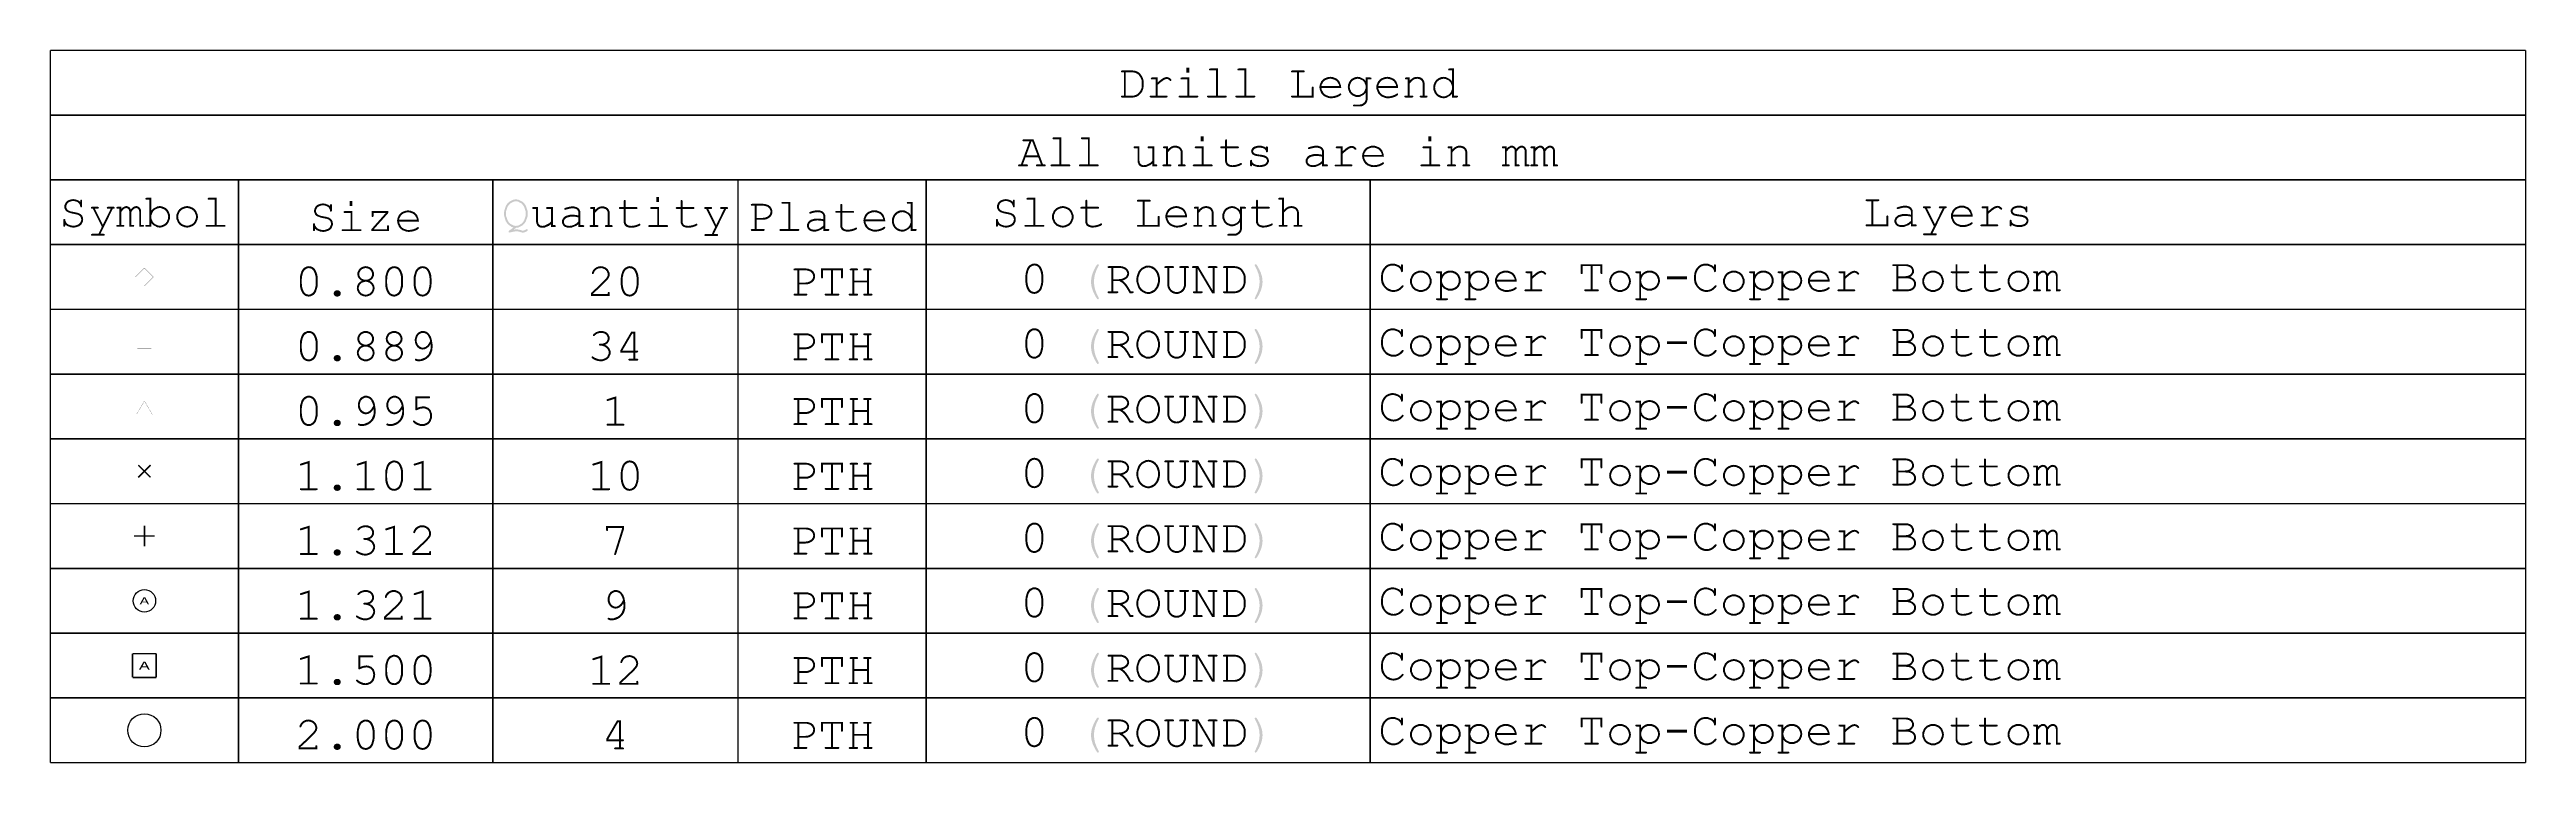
# Model space of a CAD drawing. Extents: x -3 to 268, y -4 to 76.
# Drawn here: x 110.9 to 267.6, y 30.5 to 75.7 of the extents above; entities that cross this region are included whole.
import ezdxf
from ezdxf.enums import TextEntityAlignment as Align

# ---------------------------------------------------------------- set-up
doc = ezdxf.new("R2010")
doc.units = 0
doc.layers.add('DRILL_SYMBOLS', color=255, linetype='CONTINUOUS')
doc.styles.add('MONOTxtStyle', font='monotxt')

msp = doc.modelspace()

# ---------------------------------------------------------------- texts
at = {"layer": 'DRILL_SYMBOLS', "style": 'MONOTxtStyle', "width": 1.555556}
for height, p in [(0.440267, (116.874877, 40.787377)), (0.5, (116.874877, 36.687377))]:
    msp.add_text('A', height=height, dxfattribs=at).set_placement(p, align=Align.MIDDLE_CENTER)

# ---------------------------------------------------------------- hatches: boundary and pattern name
at = {"layer": 'DRILL_SYMBOLS'}
for points in [[(178.842648, 72.769993), (179.412472, 72.769993), (179.488873, 72.776311), (179.634259, 72.826848), (179.703244, 72.871068), (179.821896, 72.982213), (179.906857, 73.113499), (179.957943, 73.253941), (179.974972, 73.392552), (179.974972, 73.615208), (179.965817, 73.72324), (179.938351, 73.818822), (179.87463, 73.945897), (179.788937, 74.06638), (179.723751, 74.128087), (179.633664, 74.1843), (179.527096, 74.2244), (179.412472, 74.237767), (178.965695, 74.237767), (178.965695, 72.769993), (178.842648, 72.769993), (178.842648, 74.237767), (178.738644, 74.237767), (178.700924, 74.241978), (178.675656, 74.254613), (178.661374, 74.274205), (178.656613, 74.29929), (178.661374, 74.324376), (178.675656, 74.343968), (178.700924, 74.356602), (178.738644, 74.360814), (179.400753, 74.360814), (179.549252, 74.3447), (179.684201, 74.296361), (179.797177, 74.227513), (179.879757, 74.149876), (179.981564, 74.006688), (180.055539, 73.855443), (180.087399, 73.732396), (180.098019, 73.588841), (180.098019, 73.418919), (180.077145, 73.232884), (180.014523, 73.052708), (179.965817, 72.966923), (179.826657, 72.812382), (179.736203, 72.743626), (179.660855, 72.701329), (179.49313, 72.652989), (179.400753, 72.646947), (178.738644, 72.646947), (178.700924, 72.651341), (178.675656, 72.664525), (178.661374, 72.6843), (178.656613, 72.70847), (178.661374, 72.733555), (178.675656, 72.753148), (178.700924, 72.765782), (178.738644, 72.769993)], [(180.97839, 73.915501), (180.97839, 73.604954), (181.188412, 73.783116), (181.338009, 73.884007), (181.452816, 73.930699), (181.558468, 73.946263), (181.664486, 73.927769), (181.762814, 73.872288), (181.833676, 73.807286), (181.857296, 73.760228), (181.852719, 73.734776), (181.838986, 73.714085), (181.818295, 73.700352), (181.792843, 73.695775), (181.779293, 73.697056), (181.767941, 73.700902), (181.753293, 73.711705), (181.729855, 73.733861), (181.681881, 73.777073), (181.6405, 73.804173), (181.60278, 73.818455), (181.565793, 73.823216), (181.476986, 73.807103), (181.371701, 73.758763), (181.21661, 73.647801), (180.97839, 73.443822), (180.97839, 72.769993), (181.523312, 72.769993), (181.56213, 72.765782), (181.587765, 72.753148), (181.602047, 72.733555), (181.606808, 72.70847), (181.602047, 72.6843), (181.587765, 72.664525), (181.56213, 72.651341), (181.523312, 72.646947), (180.55798, 72.646947), (180.52026, 72.651158), (180.494992, 72.663792), (180.480709, 72.683018), (180.475949, 72.707005), (180.480526, 72.729893), (180.494259, 72.748753), (180.519345, 72.761387), (180.55798, 72.765599), (180.855343, 72.765599), (180.855343, 73.790989), (180.628293, 73.790989), (180.590573, 73.795384), (180.565304, 73.808568), (180.551022, 73.828709), (180.546261, 73.853978), (180.550839, 73.878148), (180.564572, 73.897923), (180.589657, 73.911107), (180.628293, 73.915501)], [(182.991085, 73.915501), (182.991085, 72.769993), (183.474484, 72.769993), (183.513302, 72.765782), (183.538937, 72.753148), (183.553219, 72.733555), (183.55798, 72.70847), (183.553219, 72.6843), (183.538937, 72.664525), (183.513302, 72.651341), (183.474484, 72.646947), (182.38464, 72.646947), (182.34692, 72.651341), (182.321652, 72.664525), (182.30737, 72.6843), (182.302609, 72.70847), (182.30737, 72.733555), (182.321652, 72.753148), (182.34692, 72.765782), (182.38464, 72.769993), (182.868039, 72.769993), (182.868039, 73.790989), (182.509152, 73.790989), (182.471249, 73.795384), (182.445431, 73.808568), (182.4306, 73.828343), (182.425656, 73.852513), (182.430417, 73.877781), (182.444699, 73.897923), (182.470334, 73.911107), (182.509152, 73.915501)], [(182.986691, 74.546849), (182.986691, 74.228978), (182.80505, 74.228978), (182.80505, 74.546849)], [(184.788449, 74.485325), (184.788449, 72.769993), (185.271847, 72.769993), (185.310666, 72.765782), (185.3363, 72.753148), (185.350583, 72.733555), (185.355343, 72.70847), (185.350583, 72.6843), (185.3363, 72.664525), (185.310666, 72.651341), (185.271847, 72.646947), (184.182003, 72.646947), (184.144284, 72.651341), (184.119015, 72.664525), (184.104733, 72.6843), (184.099972, 72.70847), (184.104733, 72.733555), (184.119015, 72.753148), (184.144284, 72.765782), (184.182003, 72.769993), (184.665402, 72.769993), (184.665402, 74.360814), (184.31091, 74.360814), (184.273007, 74.365208), (184.247189, 74.378392), (184.232357, 74.398533), (184.227414, 74.423802), (184.232174, 74.447972), (184.246457, 74.467747), (184.272091, 74.480931), (184.31091, 74.485325)], [(186.588742, 74.485325), (186.588742, 72.769993), (187.07214, 72.769993), (187.110959, 72.765782), (187.136593, 72.753148), (187.150876, 72.733555), (187.155636, 72.70847), (187.150876, 72.6843), (187.136593, 72.664525), (187.110959, 72.651341), (187.07214, 72.646947), (185.982296, 72.646947), (185.944577, 72.651341), (185.919308, 72.664525), (185.905026, 72.6843), (185.900265, 72.70847), (185.905026, 72.733555), (185.919308, 72.753148), (185.944577, 72.765782), (185.982296, 72.769993), (186.465695, 72.769993), (186.465695, 74.360814), (186.111203, 74.360814), (186.0733, 74.365208), (186.047482, 74.378392), (186.03265, 74.398533), (186.027707, 74.423802), (186.032467, 74.447972), (186.04675, 74.467747), (186.072384, 74.480931), (186.111203, 74.485325)], [(189.913937, 74.237767), (189.913937, 72.769993), (190.73132, 72.769993), (190.73132, 73.259251), (190.735714, 73.296971), (190.748898, 73.322239), (190.76904, 73.336522), (190.794308, 73.341282), (190.818478, 73.336705), (190.838253, 73.322972), (190.851437, 73.297886), (190.855832, 73.259251), (190.855832, 72.646947), (189.496457, 72.646947), (189.458737, 72.651341), (189.433468, 72.664525), (189.419186, 72.6843), (189.414425, 72.70847), (189.419186, 72.733555), (189.433468, 72.753148), (189.458737, 72.765782), (189.496457, 72.769993), (189.789425, 72.769993), (189.789425, 74.237767), (189.496457, 74.237767), (189.458737, 74.241978), (189.433468, 74.254613), (189.419186, 74.274205), (189.414425, 74.29929), (189.419186, 74.324376), (189.433468, 74.343968), (189.458737, 74.356602), (189.496457, 74.360814), (190.206906, 74.360814), (190.244626, 74.356602), (190.269894, 74.343968), (190.284176, 74.324376), (190.288937, 74.29929), (190.284176, 74.274205), (190.269894, 74.254613), (190.244626, 74.241978), (190.206906, 74.237767)], [(192.593136, 73.251927), (191.33923, 73.251927), (191.363812, 73.138356), (191.463787, 72.946095), (191.539181, 72.867405), (191.628033, 72.803639), (191.835675, 72.730763), (191.954464, 72.721654), (192.095456, 72.733006), (192.243039, 72.767064), (192.380001, 72.819798), (192.489132, 72.887181), (192.515133, 72.90366), (192.537472, 72.909154), (192.559445, 72.904576), (192.578488, 72.890843), (192.591671, 72.870884), (192.596066, 72.84763), (192.590207, 72.823094), (192.572628, 72.79929), (192.475033, 72.728428), (192.322873, 72.662327), (192.141049, 72.614554), (191.954464, 72.59863), (191.802807, 72.611583), (191.538769, 72.715209), (191.426388, 72.805882), (191.333783, 72.914967), (191.227948, 73.165822), (191.214718, 73.307591), (191.227124, 73.436863), (191.326367, 73.666844), (191.413205, 73.767552), (191.518353, 73.851506), (191.76408, 73.947453), (191.90466, 73.959447), (192.048855, 73.947133), (192.297146, 73.848622), (192.401242, 73.762425), (192.486294, 73.656636), (192.468625, 73.376439), (192.442852, 73.473485), (192.346539, 73.639012), (192.275998, 73.707493), (192.194287, 73.763249), (192.008618, 73.82697), (191.90466, 73.834935), (191.800747, 73.827061), (191.615445, 73.764073), (191.534054, 73.708958), (191.463742, 73.640935), (191.367062, 73.474675), (191.340695, 73.376439), (192.468625, 73.376439), (192.486294, 73.656636), (192.582241, 73.401387)], [(194.141476, 73.689915), (194.141476, 73.915501), (194.43005, 73.915501), (194.46777, 73.911107), (194.493039, 73.897923), (194.507321, 73.877781), (194.512082, 73.852513), (194.507321, 73.828343), (194.493039, 73.808568), (194.46777, 73.795384), (194.43005, 73.790989), (194.264523, 73.790989), (194.264523, 72.562008), (194.251339, 72.445553), (194.211789, 72.342282), (194.164914, 72.27673), (194.094601, 72.208981), (194.016232, 72.150021), (193.945187, 72.110837), (193.866452, 72.088864), (193.765011, 72.08154), (193.416378, 72.08154), (193.378659, 72.085751), (193.35339, 72.098385), (193.339108, 72.117978), (193.334347, 72.143063), (193.339108, 72.168332), (193.35339, 72.188473), (193.378659, 72.201657), (193.416378, 72.206051), (193.769406, 72.204587), (193.872494, 72.218503), (193.964962, 72.260251), (194.044613, 72.328732), (194.10925, 72.422848), (194.133419, 72.492795), (194.141476, 72.579587), (194.141476, 73.31931), (194.132183, 73.423497), (194.057843, 73.606602), (193.992794, 73.685521), (193.914837, 73.750889), (193.737225, 73.825596), (193.63757, 73.834935), (193.53796, 73.825551), (193.360714, 73.750477), (193.283078, 73.684788), (193.21835, 73.605641), (193.144375, 73.422902), (193.135128, 73.31931), (193.144375, 73.215077), (193.21835, 73.031605), (193.283078, 72.952366), (193.360714, 72.886677), (193.53796, 72.811604), (193.63757, 72.80222), (193.737225, 72.811604), (193.914837, 72.886677), (193.992794, 72.952366), (194.057843, 73.031605), (194.132183, 73.215077), (194.141476, 73.31931), (194.141476, 72.948704), (194.035458, 72.830144), (193.780575, 72.694645), (193.63171, 72.677708), (193.50935, 72.689473), (193.290722, 72.783589), (193.194455, 72.865941), (193.114026, 72.964863), (193.022107, 73.191548), (193.010617, 73.31931), (193.022107, 73.447026), (193.114026, 73.673344), (193.194455, 73.771947), (193.290722, 73.853978), (193.50935, 73.947728), (193.63171, 73.959447), (193.780575, 73.942601), (194.035458, 73.807835)], [(196.193722, 73.251927), (194.939816, 73.251927), (194.964398, 73.138356), (195.064373, 72.946095), (195.139767, 72.867405), (195.228619, 72.803639), (195.436261, 72.730763), (195.55505, 72.721654), (195.696042, 72.733006), (195.843625, 72.767064), (195.980587, 72.819798), (196.089718, 72.887181), (196.115719, 72.90366), (196.138058, 72.909154), (196.160031, 72.904576), (196.179074, 72.890843), (196.192257, 72.870884), (196.196652, 72.84763), (196.190793, 72.823094), (196.173214, 72.79929), (196.075619, 72.728428), (195.923459, 72.662327), (195.741635, 72.614554), (195.55505, 72.59863), (195.403393, 72.611583), (195.139355, 72.715209), (195.026974, 72.805882), (194.934369, 72.914967), (194.828534, 73.165822), (194.815304, 73.307591), (194.82771, 73.436863), (194.926953, 73.666844), (195.013791, 73.767552), (195.118939, 73.851506), (195.364666, 73.947453), (195.505246, 73.959447), (195.649441, 73.947133), (195.897732, 73.848622), (196.001828, 73.762425), (196.08688, 73.656636), (196.06921, 73.376439), (196.043438, 73.473485), (195.947125, 73.639012), (195.876584, 73.707493), (195.794873, 73.763249), (195.609204, 73.82697), (195.505246, 73.834935), (195.401333, 73.827061), (195.216031, 73.764073), (195.13464, 73.708958), (195.064328, 73.640935), (194.967648, 73.474675), (194.941281, 73.376439), (196.06921, 73.376439), (196.08688, 73.656636), (196.182827, 73.401387)], [(196.930539, 73.915501), (196.930539, 73.729466), (197.053219, 73.839696), (197.163449, 73.909642), (197.274044, 73.946995), (197.397824, 73.959447), (197.532223, 73.944432), (197.654171, 73.899388), (197.732357, 73.840977), (197.802853, 73.753636), (197.852841, 73.650548), (197.869503, 73.544896), (197.869503, 72.769993), (197.973507, 72.769993), (198.011227, 72.765782), (198.036496, 72.753148), (198.050778, 72.733555), (198.055539, 72.70847), (198.050778, 72.6843), (198.036496, 72.664525), (198.011227, 72.651341), (197.973507, 72.646947), (197.643918, 72.646947), (197.605099, 72.651341), (197.579464, 72.664525), (197.565182, 72.6843), (197.560421, 72.70847), (197.565182, 72.733555), (197.579464, 72.753148), (197.605099, 72.765782), (197.643918, 72.769993), (197.746457, 72.769993), (197.746457, 73.524388), (197.740506, 73.587056), (197.692898, 73.697285), (197.651242, 73.744847), (197.599606, 73.78426), (197.472165, 73.829304), (197.396359, 73.834935), (197.282834, 73.822667), (197.185421, 73.785863), (197.077023, 73.700352), (196.930539, 73.541966), (196.930539, 72.769993), (197.069699, 72.769993), (197.107418, 72.765782), (197.132687, 72.753148), (197.146969, 72.733555), (197.15173, 72.70847), (197.146969, 72.6843), (197.132687, 72.664525), (197.107418, 72.651341), (197.069699, 72.646947), (196.668332, 72.646947), (196.630612, 72.651341), (196.605343, 72.664525), (196.591061, 72.6843), (196.5863, 72.70847), (196.591061, 72.733555), (196.605343, 72.753148), (196.630612, 72.765782), (196.668332, 72.769993), (196.807492, 72.769993), (196.807492, 73.790989), (196.703488, 73.790989), (196.665768, 73.795384), (196.6405, 73.808568), (196.626217, 73.828709), (196.621457, 73.853978), (196.626217, 73.878148), (196.6405, 73.897923), (196.665768, 73.911107), (196.703488, 73.915501)], [(199.73132, 74.485325), (199.73132, 72.769993), (199.895382, 72.769993), (199.934201, 72.765782), (199.959835, 72.753148), (199.974118, 72.733555), (199.978878, 72.70847), (199.974118, 72.6843), (199.959835, 72.664525), (199.934201, 72.651341), (199.895382, 72.646947), (199.606808, 72.646947), (199.606808, 73.278294), (199.59692, 73.390904), (199.517819, 73.588658), (199.448605, 73.673802), (199.36575, 73.744298), (199.177517, 73.824864), (199.07214, 73.834935), (198.966122, 73.824864), (198.777157, 73.744298), (198.69421, 73.673802), (198.624997, 73.588658), (198.545895, 73.390904), (198.536007, 73.278294), (198.545895, 73.166279), (198.624997, 72.968892), (198.69421, 72.883519), (198.777157, 72.812703), (198.966122, 72.73177), (199.07214, 72.721654), (199.177517, 72.73177), (199.36575, 72.812703), (199.448605, 72.883519), (199.517819, 72.968892), (199.59692, 73.166279), (199.606808, 73.278294), (199.606808, 72.891575), (199.492642, 72.763412), (199.220913, 72.616939), (199.063351, 72.59863), (198.899838, 72.62078), (198.743283, 72.68723), (198.60632, 72.794713), (198.501584, 72.939915), (198.435116, 73.106541), (198.41296, 73.278294), (198.435116, 73.450963), (198.501584, 73.617405), (198.60632, 73.762242), (198.743283, 73.870091), (198.900204, 73.937108), (199.064816, 73.959447), (199.21954, 73.941136), (199.490536, 73.794652), (199.606808, 73.666478), (199.606808, 74.360814), (199.442746, 74.360814), (199.403927, 74.365208), (199.378293, 74.378392), (199.36401, 74.398533), (199.35925, 74.423802), (199.36401, 74.447972), (199.378293, 74.467747), (199.403927, 74.480931), (199.442746, 74.485325)], [(173.429318, 68.861155), (173.382443, 68.984202), (173.0426, 69.879222), (172.997189, 69.879222), (172.6676, 68.984202), (173.382443, 68.984202), (173.429318, 68.861155), (172.620725, 68.861155), (172.455197, 68.411448), (172.691037, 68.411448), (172.728757, 68.407237), (172.754025, 68.394603), (172.768308, 68.37501), (172.773068, 68.349925), (172.768308, 68.325755), (172.754025, 68.30598), (172.728757, 68.292796), (172.691037, 68.288402), (172.231076, 68.288402), (172.193356, 68.292796), (172.168088, 68.30598), (172.153806, 68.325755), (172.149045, 68.349925), (172.153806, 68.37501), (172.168088, 68.394603), (172.193356, 68.407237), (172.231076, 68.411448), (172.326291, 68.411448), (172.869748, 69.879222), (172.506467, 69.879222), (172.468747, 69.883433), (172.443478, 69.896068), (172.429196, 69.91566), (172.424435, 69.940745), (172.429196, 69.965831), (172.443478, 69.985423), (172.468747, 69.998057), (172.506467, 70.002269), (173.126096, 70.002269), (173.726682, 68.411448), (173.821896, 68.411448), (173.859616, 68.407237), (173.884885, 68.394603), (173.899167, 68.37501), (173.903928, 68.349925), (173.899167, 68.325755), (173.884885, 68.30598), (173.859616, 68.292796), (173.821896, 68.288402), (173.3634, 68.288402), (173.324582, 68.292796), (173.298947, 68.30598), (173.284665, 68.325755), (173.279904, 68.349925), (173.284665, 68.37501), (173.298947, 68.394603), (173.324582, 68.407237), (173.3634, 68.411448), (173.597775, 68.411448)], [(174.886838, 70.12678), (174.886838, 68.411448), (175.370236, 68.411448), (175.409055, 68.407237), (175.434689, 68.394603), (175.448972, 68.37501), (175.453732, 68.349925), (175.448972, 68.325755), (175.434689, 68.30598), (175.409055, 68.292796), (175.370236, 68.288402), (174.280393, 68.288402), (174.242673, 68.292796), (174.217404, 68.30598), (174.203122, 68.325755), (174.198361, 68.349925), (174.203122, 68.37501), (174.217404, 68.394603), (174.242673, 68.407237), (174.280393, 68.411448), (174.763791, 68.411448), (174.763791, 70.002269), (174.409299, 70.002269), (174.371396, 70.006663), (174.345578, 70.019847), (174.330747, 70.039988), (174.325803, 70.065257), (174.330563, 70.089427), (174.344846, 70.109202), (174.37048, 70.122386), (174.409299, 70.12678)], [(176.687131, 70.12678), (176.687131, 68.411448), (177.170529, 68.411448), (177.209348, 68.407237), (177.234982, 68.394603), (177.249265, 68.37501), (177.254025, 68.349925), (177.249265, 68.325755), (177.234982, 68.30598), (177.209348, 68.292796), (177.170529, 68.288402), (176.080685, 68.288402), (176.042966, 68.292796), (176.017697, 68.30598), (176.003415, 68.325755), (175.998654, 68.349925), (176.003415, 68.37501), (176.017697, 68.394603), (176.042966, 68.407237), (176.080685, 68.411448), (176.564084, 68.411448), (176.564084, 70.002269), (176.209592, 70.002269), (176.171689, 70.006663), (176.145871, 70.019847), (176.131039, 70.039988), (176.126096, 70.065257), (176.130856, 70.089427), (176.145139, 70.109202), (176.170773, 70.122386), (176.209592, 70.12678)], [(180.646603, 68.288402), (180.646603, 68.468577), (180.518063, 68.368612), (180.245602, 68.254365), (180.101682, 68.240085), (180.016995, 68.246217), (179.880032, 68.295278), (179.827756, 68.338206), (179.774564, 68.405314), (179.713773, 68.555461), (179.706174, 68.638499), (179.706174, 69.432444), (179.540646, 69.432444), (179.502927, 69.436839), (179.477658, 69.450023), (179.463376, 69.470164), (179.458615, 69.495433), (179.463376, 69.519603), (179.477658, 69.539378), (179.502927, 69.552562), (179.540646, 69.556956), (179.829221, 69.556956), (179.829221, 68.638499), (179.848264, 68.529002), (179.905393, 68.440745), (179.991086, 68.382518), (180.095822, 68.363109), (180.242856, 68.38032), (180.518247, 68.518016), (180.646603, 68.638499), (180.646603, 69.432444), (180.419553, 69.432444), (180.381833, 69.436839), (180.356564, 69.450023), (180.342282, 69.470164), (180.337521, 69.495433), (180.342282, 69.519603), (180.356564, 69.539378), (180.381833, 69.552562), (180.419553, 69.556956), (180.76965, 69.556956), (180.76965, 68.411448), (180.873654, 68.411448), (180.911374, 68.407237), (180.936643, 68.394603), (180.950925, 68.37501), (180.955685, 68.349925), (180.950925, 68.325755), (180.936643, 68.30598), (180.911374, 68.292796), (180.873654, 68.288402)], [(181.628049, 69.556956), (181.628049, 69.370921), (181.750729, 69.481151), (181.860959, 69.551097), (181.971555, 69.58845), (182.095334, 69.600902), (182.229733, 69.585887), (182.351682, 69.540843), (182.429868, 69.482432), (182.500363, 69.395091), (182.550351, 69.292003), (182.567014, 69.186351), (182.567014, 68.411448), (182.671018, 68.411448), (182.708737, 68.407237), (182.734006, 68.394603), (182.748288, 68.37501), (182.753049, 68.349925), (182.748288, 68.325755), (182.734006, 68.30598), (182.708737, 68.292796), (182.671018, 68.288402), (182.341428, 68.288402), (182.302609, 68.292796), (182.276975, 68.30598), (182.262692, 68.325755), (182.257932, 68.349925), (182.262692, 68.37501), (182.276975, 68.394603), (182.302609, 68.407237), (182.341428, 68.411448), (182.443967, 68.411448), (182.443967, 69.165843), (182.438016, 69.228511), (182.390408, 69.33874), (182.348752, 69.386302), (182.297116, 69.425715), (182.169675, 69.470759), (182.093869, 69.47639), (181.980344, 69.464122), (181.882932, 69.427318), (181.774533, 69.341807), (181.628049, 69.183421), (181.628049, 68.411448), (181.767209, 68.411448), (181.804929, 68.407237), (181.830197, 68.394603), (181.844479, 68.37501), (181.84924, 68.349925), (181.844479, 68.325755), (181.830197, 68.30598), (181.804929, 68.292796), (181.767209, 68.288402), (181.365842, 68.288402), (181.328122, 68.292796), (181.302853, 68.30598), (181.288571, 68.325755), (181.28381, 68.349925), (181.288571, 68.37501), (181.302853, 68.394603), (181.328122, 68.407237), (181.365842, 68.411448), (181.505002, 68.411448), (181.505002, 69.432444), (181.400998, 69.432444), (181.363278, 69.436839), (181.33801, 69.450023), (181.323727, 69.470164), (181.318967, 69.495433), (181.323727, 69.519603), (181.33801, 69.539378), (181.363278, 69.552562), (181.400998, 69.556956)], [(183.891232, 69.556956), (183.891232, 68.411448), (184.374631, 68.411448), (184.413449, 68.407237), (184.439084, 68.394603), (184.453366, 68.37501), (184.458127, 68.349925), (184.453366, 68.325755), (184.439084, 68.30598), (184.413449, 68.292796), (184.374631, 68.288402), (183.284787, 68.288402), (183.247067, 68.292796), (183.221799, 68.30598), (183.207517, 68.325755), (183.202756, 68.349925), (183.207517, 68.37501), (183.221799, 68.394603), (183.247067, 68.407237), (183.284787, 68.411448), (183.768185, 68.411448), (183.768185, 69.432444), (183.409299, 69.432444), (183.371396, 69.436839), (183.345578, 69.450023), (183.330747, 69.469798), (183.325803, 69.493968), (183.330563, 69.519236), (183.344846, 69.539378), (183.37048, 69.552562), (183.409299, 69.556956)], [(183.886838, 70.188304), (183.886838, 69.870433), (183.705197, 69.870433), (183.705197, 70.188304)], [(185.373654, 69.556956), (186.041623, 69.556956), (186.079343, 69.552562), (186.104611, 69.539378), (186.118893, 69.519236), (186.123654, 69.493968), (186.118893, 69.469798), (186.104611, 69.450023), (186.079343, 69.436839), (186.041623, 69.432444), (185.373654, 69.432444), (185.373654, 68.613597), (185.395078, 68.515452), (185.459348, 68.434886), (185.564999, 68.381053), (185.710568, 68.363109), (185.840207, 68.372447), (185.9801, 68.400462), (186.109006, 68.440196), (186.205685, 68.484691), (186.232419, 68.498973), (186.254025, 68.503734), (186.275998, 68.499156), (186.295041, 68.485423), (186.308225, 68.465464), (186.312619, 68.44221), (186.307858, 68.42097), (186.293576, 68.401194), (186.213193, 68.35084), (186.065793, 68.296458), (185.88873, 68.254178), (185.719357, 68.240085), (185.617184, 68.2464), (185.445798, 68.296926), (185.376584, 68.341136), (185.320828, 68.396068), (185.257108, 68.532298), (185.249143, 68.613597), (185.249143, 69.432444), (185.022092, 69.432444), (184.984372, 69.436839), (184.959103, 69.450023), (184.944821, 69.470164), (184.94006, 69.495433), (184.944821, 69.519603), (184.959103, 69.539378), (184.984372, 69.552562), (185.022092, 69.556956), (185.249143, 69.556956), (185.249143, 69.920237), (185.253537, 69.957957), (185.266721, 69.983226), (185.286496, 69.997508), (185.310666, 70.002269), (185.335934, 69.997508), (185.356076, 69.983226), (185.36926, 69.957957), (185.373654, 69.920237)], [(187.833127, 69.47639), (187.837521, 69.513011), (187.850705, 69.537913), (187.87048, 69.552195), (187.89465, 69.556956), (187.919919, 69.552195), (187.94006, 69.537913), (187.953244, 69.512278), (187.957639, 69.47346), (187.957639, 69.262523), (187.953244, 69.224803), (187.94006, 69.199534), (187.919919, 69.185252), (187.89465, 69.180491), (187.871762, 69.18452), (187.852902, 69.196605), (187.839536, 69.217845), (187.833127, 69.249339), (187.806027, 69.329539), (187.742307, 69.394359), (187.60278, 69.455882), (187.424435, 69.47639), (187.326932, 69.471171), (187.166531, 69.429423), (187.103635, 69.392894), (187.038815, 69.326243), (187.017209, 69.252269), (187.023618, 69.210154), (187.074887, 69.136912), (187.119748, 69.105784), (187.221555, 69.069529), (187.38635, 69.042796), (187.603513, 69.013133), (187.742307, 68.979808), (187.866269, 68.918651), (187.953976, 68.837718), (188.006162, 68.743235), (188.023557, 68.641429), (188.014127, 68.565211), (187.938687, 68.425685), (187.872678, 68.362376), (187.788449, 68.308874), (187.567258, 68.247728), (187.430295, 68.240085), (187.291135, 68.24933), (187.052365, 68.323293), (186.952756, 68.388011), (186.951291, 68.346995), (186.946896, 68.323558), (186.938657, 68.310008), (186.925656, 68.298655), (186.90936, 68.290965), (186.891232, 68.288402), (186.867062, 68.293162), (186.847287, 68.307444), (186.834103, 68.332713), (186.829709, 68.370433), (186.829709, 68.623851), (186.83392, 68.66157), (186.846555, 68.686839), (186.866147, 68.701121), (186.891232, 68.705882), (186.915585, 68.701304), (186.93591, 68.687571), (186.949643, 68.666148), (186.954221, 68.638499), (186.962643, 68.57661), (186.987912, 68.525706), (187.054379, 68.461436), (187.151242, 68.409251), (187.275937, 68.374644), (187.4259, 68.363109), (187.538327, 68.368693), (187.717038, 68.413371), (187.783322, 68.452464), (187.834592, 68.497783), (187.893185, 68.592265), (187.90051, 68.641429), (187.893094, 68.69572), (187.833768, 68.787272), (187.781857, 68.824534), (187.634457, 68.882029), (187.432492, 68.916819), (187.235654, 68.943919), (187.103635, 68.978343), (187.015012, 69.02595), (186.948361, 69.092601), (186.906613, 69.171702), (186.892697, 69.256663), (186.902402, 69.331691), (186.980038, 69.457301), (187.047971, 69.507884), (187.129361, 69.548579), (187.314664, 69.595088), (187.418576, 69.600902), (187.540067, 69.59312), (187.747342, 69.530864)], [(191.380978, 68.288402), (191.380978, 68.465648), (191.244656, 68.366964), (190.958279, 68.254182), (190.808225, 68.240085), (190.703671, 68.247087), (190.53082, 68.303106), (190.462521, 68.352122), (190.408048, 68.411311), (190.345792, 68.54864), (190.33801, 68.62678), (190.348264, 68.713298), (190.430295, 68.869304), (190.502072, 68.938792), (190.593533, 68.997111), (190.833035, 69.063762), (190.981076, 69.072093), (191.069699, 69.069346), (191.165646, 69.061107), (191.269284, 69.047007), (191.380978, 69.026683), (191.380978, 69.225902), (191.357541, 69.320384), (191.287228, 69.401683), (191.170041, 69.457713), (191.005978, 69.47639), (190.833493, 69.455516), (190.603146, 69.392894), (190.564694, 69.381907), (190.543088, 69.378245), (190.521298, 69.38264), (190.502805, 69.395823), (190.49017, 69.415599), (190.485959, 69.439769), (190.489621, 69.462108), (190.500607, 69.479319), (190.552243, 69.50532), (190.666135, 69.539378), (190.866818, 69.585521), (191.011838, 69.600902), (191.121884, 69.593715), (191.303525, 69.536219), (191.375119, 69.485911), (191.432156, 69.426539), (191.497342, 69.296534), (191.50549, 69.225902), (191.50549, 68.411448), (191.380978, 68.900706), (191.291989, 68.922313), (191.197873, 68.937327), (191.09863, 68.946116), (190.99426, 68.949046), (190.867551, 68.941813), (190.658078, 68.883952), (190.575314, 68.833323), (190.525327, 68.788005), (190.468198, 68.684733), (190.461057, 68.62678), (190.482846, 68.524241), (190.548215, 68.43928), (190.655331, 68.382152), (190.802365, 68.363109), (190.956357, 68.379039), (191.098996, 68.426829), (191.237973, 68.50941), (191.380978, 68.62971), (191.380978, 68.900706), (191.50549, 68.411448), (191.669553, 68.411448), (191.708371, 68.407237), (191.734006, 68.394603), (191.748288, 68.37501), (191.753049, 68.349925), (191.748288, 68.325755), (191.734006, 68.30598), (191.708371, 68.292796), (191.669553, 68.288402)], [(192.680295, 69.556956), (192.680295, 69.246409), (192.890317, 69.424571), (193.039914, 69.525462), (193.154721, 69.572154), (193.260373, 69.587718), (193.366391, 69.569224), (193.464719, 69.513743), (193.53558, 69.448741), (193.559201, 69.401683), (193.554623, 69.376231), (193.540891, 69.35554), (193.5202, 69.341807), (193.494748, 69.33723), (193.481198, 69.338511), (193.469846, 69.342357), (193.455197, 69.35316), (193.43176, 69.375316), (193.383786, 69.418528), (193.342404, 69.445628), (193.304684, 69.45991), (193.267697, 69.464671), (193.178891, 69.448558), (193.073605, 69.400218), (192.918515, 69.289256), (192.680295, 69.085277), (192.680295, 68.411448), (193.225217, 68.411448), (193.264035, 68.407237), (193.28967, 68.394603), (193.303952, 68.37501), (193.308713, 68.349925), (193.303952, 68.325755), (193.28967, 68.30598), (193.264035, 68.292796), (193.225217, 68.288402), (192.259885, 68.288402), (192.222165, 68.292613), (192.196896, 68.305247), (192.182614, 68.324473), (192.177853, 68.34846), (192.182431, 68.371348), (192.196164, 68.390208), (192.221249, 68.402842), (192.259885, 68.407054), (192.557248, 68.407054), (192.557248, 69.432444), (192.330197, 69.432444), (192.292477, 69.436839), (192.267209, 69.450023), (192.252927, 69.470164), (192.248166, 69.495433), (192.252744, 69.519603), (192.266476, 69.539378), (192.291562, 69.552562), (192.330197, 69.556956)], [(195.293576, 68.893382), (194.03967, 68.893382), (194.064252, 68.779811), (194.164227, 68.58755), (194.239621, 68.50886), (194.328473, 68.445094), (194.536115, 68.372218), (194.654904, 68.363109), (194.795895, 68.374461), (194.943478, 68.408519), (195.080441, 68.461253), (195.189572, 68.528636), (195.215573, 68.545115), (195.237912, 68.550609), (195.259885, 68.546031), (195.278928, 68.532298), (195.292111, 68.512339), (195.296506, 68.489085), (195.290646, 68.464549), (195.273068, 68.440745), (195.175473, 68.369883), (195.023312, 68.303782), (194.841489, 68.256009), (194.654904, 68.240085), (194.503247, 68.253038), (194.239209, 68.356664), (194.126828, 68.447337), (194.034222, 68.556422), (193.928387, 68.807277), (193.915158, 68.949046), (193.927564, 69.078318), (194.026807, 69.308299), (194.113644, 69.409007), (194.218793, 69.492961), (194.46452, 69.588908), (194.6051, 69.600902), (194.749295, 69.588588), (194.997586, 69.490077), (195.101682, 69.40388), (195.186734, 69.298091), (195.169064, 69.017894), (195.143292, 69.11494), (195.046979, 69.280467), (194.976437, 69.348948), (194.894727, 69.404704), (194.709058, 69.468425), (194.6051, 69.47639), (194.501187, 69.468516), (194.315884, 69.405528), (194.234494, 69.350413), (194.164182, 69.28239), (194.067502, 69.11613), (194.041135, 69.017894), (195.169064, 69.017894), (195.186734, 69.298091), (195.282681, 69.042842)], [(198.293576, 69.556956), (198.293576, 68.411448), (198.776975, 68.411448), (198.815793, 68.407237), (198.841428, 68.394603), (198.85571, 68.37501), (198.860471, 68.349925), (198.85571, 68.325755), (198.841428, 68.30598), (198.815793, 68.292796), (198.776975, 68.288402), (197.687131, 68.288402), (197.649411, 68.292796), (197.624143, 68.30598), (197.60986, 68.325755), (197.6051, 68.349925), (197.60986, 68.37501), (197.624143, 68.394603), (197.649411, 68.407237), (197.687131, 68.411448), (198.170529, 68.411448), (198.170529, 69.432444), (197.811643, 69.432444), (197.77374, 69.436839), (197.747922, 69.450023), (197.73309, 69.469798), (197.728146, 69.493968), (197.732907, 69.519236), (197.747189, 69.539378), (197.772824, 69.552562), (197.811643, 69.556956)], [(198.289182, 70.188304), (198.289182, 69.870433), (198.107541, 69.870433), (198.107541, 70.188304)], [(199.630978, 69.556956), (199.630978, 69.370921), (199.753659, 69.481151), (199.863889, 69.551097), (199.974484, 69.58845), (200.098264, 69.600902), (200.232663, 69.585887), (200.354611, 69.540843), (200.432797, 69.482432), (200.503293, 69.395091), (200.553281, 69.292003), (200.569943, 69.186351), (200.569943, 68.411448), (200.673947, 68.411448), (200.711667, 68.407237), (200.736935, 68.394603), (200.751218, 68.37501), (200.755978, 68.349925), (200.751218, 68.325755), (200.736935, 68.30598), (200.711667, 68.292796), (200.673947, 68.288402), (200.344357, 68.288402), (200.305539, 68.292796), (200.279904, 68.30598), (200.265622, 68.325755), (200.260861, 68.349925), (200.265622, 68.37501), (200.279904, 68.394603), (200.305539, 68.407237), (200.344357, 68.411448), (200.446896, 68.411448), (200.446896, 69.165843), (200.440945, 69.228511), (200.393338, 69.33874), (200.351682, 69.386302), (200.300046, 69.425715), (200.172604, 69.470759), (200.096799, 69.47639), (199.983273, 69.464122), (199.885861, 69.427318), (199.777463, 69.341807), (199.630978, 69.183421), (199.630978, 68.411448), (199.770139, 68.411448), (199.807858, 68.407237), (199.833127, 68.394603), (199.847409, 68.37501), (199.85217, 68.349925), (199.847409, 68.325755), (199.833127, 68.30598), (199.807858, 68.292796), (199.770139, 68.288402), (199.368771, 68.288402), (199.331052, 68.292796), (199.305783, 68.30598), (199.291501, 68.325755), (199.28674, 68.349925), (199.291501, 68.37501), (199.305783, 68.394603), (199.331052, 68.407237), (199.368771, 68.411448), (199.507932, 68.411448), (199.507932, 69.432444), (199.403928, 69.432444), (199.366208, 69.436839), (199.340939, 69.450023), (199.326657, 69.470164), (199.321896, 69.495433), (199.326657, 69.519603), (199.340939, 69.539378), (199.366208, 69.552562), (199.403928, 69.556956)], [(203.068967, 69.556956), (203.068967, 69.432444), (203.147427, 69.506144), (203.304898, 69.590373), (203.383908, 69.600902), (203.473264, 69.588267), (203.5509, 69.550364), (203.616818, 69.486827), (203.671018, 69.397288), (203.753598, 69.486827), (203.837277, 69.550364), (203.921689, 69.588267), (204.006467, 69.600902), (204.06973, 69.5955), (204.175931, 69.552287), (204.218869, 69.514476), (204.264371, 69.45753), (204.316373, 69.335948), (204.322873, 69.271312), (204.322873, 68.411448), (204.426877, 68.411448), (204.464597, 68.407237), (204.489865, 68.394603), (204.504147, 68.37501), (204.508908, 68.349925), (204.504147, 68.325755), (204.489865, 68.30598), (204.464597, 68.292796), (204.426877, 68.288402), (204.199826, 68.288402), (204.199826, 69.259593), (204.185544, 69.345286), (204.142697, 69.414866), (204.081174, 69.461009), (204.010861, 69.47639), (203.941647, 69.463756), (203.868771, 69.425853), (203.788937, 69.350963), (203.69885, 69.227366), (203.69885, 68.411448), (203.801389, 68.411448), (203.839108, 68.407237), (203.864377, 68.394603), (203.878659, 68.37501), (203.88342, 68.349925), (203.878659, 68.325755), (203.864377, 68.30598), (203.839108, 68.292796), (203.801389, 68.288402), (203.574338, 68.288402), (203.574338, 69.250804), (203.559872, 69.340342), (203.516476, 69.412669), (203.455136, 69.46046), (203.386838, 69.47639), (203.321286, 69.46577), (203.256467, 69.433909), (203.164914, 69.352244), (203.068967, 69.227366), (203.068967, 68.411448), (203.172971, 68.411448), (203.21069, 68.407237), (203.235959, 68.394603), (203.250241, 68.37501), (203.255002, 68.349925), (203.250241, 68.325755), (203.235959, 68.30598), (203.21069, 68.292796), (203.172971, 68.288402), (202.841916, 68.288402), (202.804196, 68.292796), (202.778928, 68.30598), (202.764645, 68.325755), (202.759885, 68.349925), (202.764645, 68.37501), (202.778928, 68.394603), (202.804196, 68.407237), (202.841916, 68.411448), (202.94592, 68.411448), (202.94592, 69.432444), (202.841916, 69.432444), (202.804196, 69.436839), (202.778928, 69.450023), (202.764645, 69.470164), (202.759885, 69.495433), (202.764645, 69.519603), (202.778928, 69.539378), (202.804196, 69.552562), (202.841916, 69.556956)], [(204.86926, 69.556956), (204.86926, 69.432444), (204.94772, 69.506144), (205.105191, 69.590373), (205.184201, 69.600902), (205.273557, 69.588267), (205.351193, 69.550364), (205.417111, 69.486827), (205.47131, 69.397288), (205.553891, 69.486827), (205.63757, 69.550364), (205.721982, 69.588267), (205.80676, 69.600902), (205.870023, 69.5955), (205.976224, 69.552287), (206.019162, 69.514476), (206.064664, 69.45753), (206.116666, 69.335948), (206.123166, 69.271312), (206.123166, 68.411448), (206.22717, 68.411448), (206.26489, 68.407237), (206.290158, 68.394603), (206.30444, 68.37501), (206.309201, 68.349925), (206.30444, 68.325755), (206.290158, 68.30598), (206.26489, 68.292796), (206.22717, 68.288402), (206.000119, 68.288402), (206.000119, 69.259593), (205.985837, 69.345286), (205.94299, 69.414866), (205.881467, 69.461009), (205.811154, 69.47639), (205.74194, 69.463756), (205.669064, 69.425853), (205.58923, 69.350963), (205.499143, 69.227366), (205.499143, 68.411448), (205.601682, 68.411448), (205.639401, 68.407237), (205.66467, 68.394603), (205.678952, 68.37501), (205.683713, 68.349925), (205.678952, 68.325755), (205.66467, 68.30598), (205.639401, 68.292796), (205.601682, 68.288402), (205.374631, 68.288402), (205.374631, 69.250804), (205.360165, 69.340342), (205.316769, 69.412669), (205.255429, 69.46046), (205.187131, 69.47639), (205.121579, 69.46577), (205.05676, 69.433909), (204.965207, 69.352244), (204.86926, 69.227366), (204.86926, 68.411448), (204.973264, 68.411448), (205.010983, 68.407237), (205.036252, 68.394603), (205.050534, 68.37501), (205.055295, 68.349925), (205.050534, 68.325755), (205.036252, 68.30598), (205.010983, 68.292796), (204.973264, 68.288402), (204.642209, 68.288402), (204.604489, 68.292796), (204.579221, 68.30598), (204.564938, 68.325755), (204.560178, 68.349925), (204.564938, 68.37501), (204.579221, 68.394603), (204.604489, 68.407237), (204.642209, 68.411448), (204.746213, 68.411448), (204.746213, 69.432444), (204.642209, 69.432444), (204.604489, 69.436839), (204.579221, 69.450023), (204.564938, 69.470164), (204.560178, 69.495433), (204.564938, 69.519603), (204.579221, 69.539378), (204.604489, 69.552562), (204.642209, 69.556956)], [(112.81433, 66.053148), (112.81433, 66.094163), (112.818541, 66.131883), (112.831175, 66.157152), (112.850768, 66.171434), (112.875853, 66.176195), (112.900938, 66.171434), (112.920531, 66.157152), (112.933165, 66.131883), (112.937376, 66.094163), (112.937376, 65.780687), (112.933165, 65.742967), (112.920531, 65.717699), (112.900938, 65.703416), (112.875853, 65.698656), (112.851866, 65.70305), (112.83264, 65.716234), (112.81964, 65.739305), (112.81433, 65.773363), (112.803664, 65.83333), (112.740309, 65.943925), (112.687621, 65.994554), (112.623305, 66.037492), (112.466933, 66.086565), (112.374876, 66.092699), (112.278288, 66.086153), (112.116423, 66.033784), (112.051146, 65.987962), (111.998595, 65.93326), (111.938536, 65.809846), (111.931029, 65.741136), (111.939452, 65.67119), (111.96472, 65.607835), (112.003905, 65.553453), (112.054076, 65.510423), (112.113402, 65.476732), (112.180052, 65.450365), (112.27014, 65.42711), (112.399779, 65.402757), (112.611449, 65.361375), (112.745482, 65.319261), (112.857359, 65.251146), (112.938109, 65.161058), (112.986998, 65.050828), (113.003294, 64.922288), (112.992766, 64.820711), (112.908537, 64.640901), (112.834837, 64.562669), (112.743285, 64.497631), (112.516234, 64.423302), (112.380736, 64.414011), (112.228392, 64.426552), (111.972044, 64.526882), (111.86804, 64.614671), (111.86804, 64.544359), (111.863829, 64.506639), (111.851195, 64.48137), (111.831602, 64.467088), (111.806517, 64.462328), (111.782347, 64.467088), (111.762572, 64.48137), (111.749388, 64.506639), (111.744994, 64.544359), (111.744994, 64.884203), (111.749205, 64.923021), (111.761839, 64.948656), (111.781432, 64.962938), (111.806517, 64.967699), (111.830504, 64.963304), (111.84973, 64.95012), (111.86273, 64.927049), (111.86804, 64.892992), (111.879805, 64.827119), (111.951949, 64.704439), (112.012328, 64.64763), (112.086714, 64.599245), (112.270918, 64.543947), (112.380736, 64.537035), (112.49037, 64.544267), (112.673109, 64.602129), (112.746214, 64.652757), (112.804854, 64.713274), (112.87187, 64.850236), (112.880248, 64.926683), (112.86743, 65.018053), (112.828978, 65.098802), (112.765257, 65.166368), (112.676634, 65.218187), (112.568236, 65.25078), (112.383665, 65.287035), (112.241301, 65.316057), (112.020842, 65.394426), (111.942748, 65.443773), (111.883788, 65.502092), (111.816405, 65.652238), (111.807982, 65.744066), (111.817641, 65.837358), (111.894911, 66.003618), (111.962523, 66.076585), (112.045973, 66.137468), (112.249953, 66.207048), (112.370482, 66.215745), (112.494902, 66.205583), (112.716826, 66.124284)], [(117.3114, 66.300706), (117.3114, 65.484788), (117.428496, 65.611681), (117.697295, 65.7567), (117.848998, 65.774828), (117.978911, 65.762605), (118.209624, 65.664827), (118.310423, 65.579271), (118.394377, 65.475954), (118.490324, 65.236085), (118.502318, 65.099535), (118.490187, 64.961473), (118.393141, 64.718309), (118.379271, 65.093675), (118.369292, 65.20569), (118.289458, 65.403078), (118.219603, 65.488451), (118.136382, 65.559267), (117.949614, 65.640199), (117.846068, 65.650316), (117.742522, 65.640199), (117.555754, 65.559267), (117.472533, 65.488451), (117.402678, 65.403078), (117.322844, 65.20569), (117.312865, 65.093675), (117.322844, 64.98166), (117.402678, 64.784273), (117.472533, 64.6989), (117.555754, 64.628084), (117.742522, 64.547151), (117.846068, 64.537035), (117.949614, 64.547151), (118.136382, 64.628084), (118.219603, 64.6989), (118.289458, 64.784273), (118.369292, 64.98166), (118.379271, 65.093675), (118.393141, 64.718309), (118.308226, 64.613206), (118.20674, 64.526058), (117.977126, 64.42646), (117.848998, 64.414011), (117.694548, 64.432137), (117.425749, 64.577145), (117.3114, 64.704027), (117.3114, 64.462328), (117.022826, 64.462328), (116.985106, 64.466722), (116.959837, 64.479906), (116.945555, 64.499681), (116.940794, 64.523851), (116.945555, 64.548936), (116.959837, 64.568529), (116.985106, 64.581163), (117.022826, 64.585374), (117.188353, 64.585374), (117.188353, 66.176195), (117.022826, 66.176195), (116.985106, 66.180589), (116.959837, 66.193773), (116.945555, 66.213914), (116.940794, 66.239183), (116.945555, 66.263353), (116.959837, 66.283128), (116.985106, 66.296312), (117.022826, 66.300706)], [(121.437865, 66.300706), (121.437865, 64.585374), (121.921263, 64.585374), (121.960081, 64.581163), (121.985716, 64.568529), (121.999998, 64.548936), (122.004759, 64.523851), (121.999998, 64.499681), (121.985716, 64.479906), (121.960081, 64.466722), (121.921263, 64.462328), (120.831419, 64.462328), (120.7937, 64.466722), (120.768431, 64.479906), (120.754149, 64.499681), (120.749388, 64.523851), (120.754149, 64.548936), (120.768431, 64.568529), (120.7937, 64.581163), (120.831419, 64.585374), (121.314818, 64.585374), (121.314818, 66.176195), (120.960326, 66.176195), (120.922423, 66.180589), (120.896605, 66.193773), (120.881773, 66.213914), (120.87683, 66.239183), (120.88159, 66.263353), (120.895873, 66.283128), (120.921507, 66.296312), (120.960326, 66.300706)], [(128.615501, 65.779222), (128.615501, 65.820237), (128.619712, 65.857957), (128.632346, 65.883226), (128.651939, 65.897508), (128.677024, 65.902269), (128.702109, 65.897508), (128.721702, 65.883226), (128.734336, 65.857957), (128.738547, 65.820237), (128.738547, 65.506761), (128.734336, 65.469041), (128.721702, 65.443773), (128.702109, 65.42949), (128.677024, 65.42473), (128.653037, 65.429124), (128.633811, 65.442308), (128.620811, 65.465379), (128.615501, 65.499437), (128.604835, 65.559404), (128.54148, 65.669999), (128.488792, 65.720628), (128.424476, 65.763566), (128.268104, 65.812639), (128.176047, 65.818773), (128.079459, 65.812227), (127.917594, 65.759858), (127.852317, 65.714036), (127.799766, 65.659334), (127.739707, 65.53592), (127.7322, 65.46721), (127.740623, 65.397264), (127.765891, 65.333909), (127.805076, 65.279527), (127.855247, 65.236497), (127.914573, 65.202806), (127.981223, 65.176439), (128.071311, 65.153184), (128.20095, 65.128831), (128.41262, 65.087449), (128.546653, 65.045335), (128.65853, 64.97722), (128.73928, 64.887132), (128.788169, 64.776902), (128.804465, 64.648362), (128.793937, 64.546785), (128.709708, 64.366975), (128.636008, 64.288743), (128.544456, 64.223705), (128.317405, 64.149376), (128.181907, 64.140085), (128.029563, 64.152626), (127.773215, 64.252956), (127.669211, 64.340745), (127.669211, 64.270433), (127.665, 64.232713), (127.652366, 64.207444), (127.632773, 64.193162), (127.607688, 64.188402), (127.583518, 64.193162), (127.563743, 64.207444), (127.550559, 64.232713), (127.546165, 64.270433), (127.546165, 64.610277), (127.550376, 64.649095), (127.56301, 64.67473), (127.582603, 64.689012), (127.607688, 64.693773), (127.631675, 64.689378), (127.650901, 64.676194), (127.663901, 64.653123), (127.669211, 64.619066), (127.680976, 64.553193), (127.75312, 64.430513), (127.813499, 64.373704), (127.887885, 64.325319), (128.072089, 64.270021), (128.181907, 64.263109), (128.291541, 64.270341), (128.47428, 64.328203), (128.547385, 64.378831), (128.606025, 64.439348), (128.673041, 64.57631), (128.681419, 64.652757), (128.668601, 64.744127), (128.630149, 64.824876), (128.566428, 64.892442), (128.477805, 64.944261), (128.369407, 64.976854), (128.184836, 65.013109), (128.042472, 65.042131), (127.822013, 65.1205), (127.743919, 65.169847), (127.684959, 65.228166), (127.617576, 65.378312), (127.609153, 65.47014), (127.618812, 65.563432), (127.696082, 65.729692), (127.763694, 65.802659), (127.847144, 65.863542), (128.051124, 65.933122), (128.171653, 65.941819), (128.296073, 65.931657), (128.517997, 65.850358)], [(130.036399, 66.088304), (130.036399, 65.770433), (129.854758, 65.770433), (129.854758, 66.088304)], [(140.392746, 64.39863), (140.228683, 64.275583), (140.339645, 64.294259), (140.429367, 64.300485), (140.557174, 64.288766), (140.682785, 64.25361), (140.760788, 64.228341), (140.819015, 64.219919), (140.908737, 64.237131), (141.00798, 64.288766), (141.043136, 64.308542), (141.066574, 64.315133), (141.090561, 64.310922), (141.109787, 64.298288), (141.122421, 64.278695), (141.126632, 64.25361), (141.12297, 64.233102), (141.111984, 64.215524), (141.061813, 64.177438), (140.972824, 64.133493), (140.891525, 64.106027), (140.811691, 64.096872), (140.738449, 64.106759), (140.641769, 64.136423), (140.535202, 64.166086), (140.432296, 64.175973), (140.352096, 64.171579), (140.25505, 64.158395), (140.12175, 64.133493), (140.017746, 64.10859), (139.992477, 64.103097), (139.975265, 64.101266), (139.952194, 64.105661), (139.932785, 64.118844), (139.919601, 64.139352), (139.915207, 64.165719), (139.923629, 64.193551), (139.948898, 64.218454), (140.222824, 64.416208), (140.104858, 64.457579), (139.895019, 64.608447), (139.803146, 64.717943), (139.726562, 64.844926), (139.639038, 65.135698), (139.628097, 65.299486), (139.642242, 65.488908), (139.755401, 65.813371), (139.854416, 65.948411), (139.972015, 66.058641), (140.233856, 66.184617), (140.378097, 66.200364), (140.522339, 66.184617), (140.784179, 66.058641), (140.901779, 65.948411), (141.000793, 65.813371), (141.113952, 65.488908), (141.128097, 65.299486), (141.114181, 65.112581), (141.002853, 64.790681), (141.003586, 65.299486), (140.992691, 65.445787), (140.905533, 65.715318), (140.829269, 65.838548), (140.735702, 65.94301), (140.510116, 66.062394), (140.378097, 66.077318), (140.253174, 66.063081), (140.031616, 65.94919), (139.934982, 65.849534), (139.854553, 65.729738), (139.762634, 65.454713), (139.751144, 65.299486), (139.763183, 65.135927), (139.859497, 64.855775), (139.943771, 64.739183), (140.043152, 64.644014), (140.260315, 64.535249), (140.378097, 64.521654), (140.510116, 64.536531), (140.735702, 64.655549), (140.829269, 64.759691), (140.905533, 64.882692), (140.992691, 65.152589), (141.003586, 65.299486), (141.002853, 64.790681), (140.905441, 64.655687), (140.789901, 64.544872), (140.533554, 64.416344)], [(147.324386, 65.715501), (147.992355, 65.715501), (148.030075, 65.711107), (148.055343, 65.697923), (148.069626, 65.677781), (148.074386, 65.652513), (148.069626, 65.628343), (148.055343, 65.608568), (148.030075, 65.595384), (147.992355, 65.590989), (147.324386, 65.590989), (147.324386, 64.772142), (147.34581, 64.673997), (147.41008, 64.593431), (147.515732, 64.539598), (147.6613, 64.521654), (147.790939, 64.530992), (147.930832, 64.559007), (148.059738, 64.598741), (148.156418, 64.643236), (148.183151, 64.657518), (148.204757, 64.662279), (148.22673, 64.657701), (148.245773, 64.643968), (148.258957, 64.624009), (148.263351, 64.600755), (148.25859, 64.579515), (148.244308, 64.559739), (148.163925, 64.509385), (148.016525, 64.455003), (147.839462, 64.412723), (147.670089, 64.39863), (147.567917, 64.404945), (147.39653, 64.455471), (147.327316, 64.499681), (147.27156, 64.554613), (147.20784, 64.690843), (147.199875, 64.772142), (147.199875, 65.590989), (146.972824, 65.590989), (146.935104, 65.595384), (146.909836, 65.608568), (146.895553, 65.628709), (146.890793, 65.653978), (146.895553, 65.678148), (146.909836, 65.697923), (146.935104, 65.711107), (146.972824, 65.715501), (147.199875, 65.715501), (147.199875, 66.078782), (147.204269, 66.116502), (147.217453, 66.141771), (147.237228, 66.156053), (147.261398, 66.160814), (147.286667, 66.156053), (147.306808, 66.141771), (147.319992, 66.116502), (147.324386, 66.078782)], [(149.438156, 66.346849), (149.438156, 66.028978), (149.256515, 66.028978), (149.256515, 66.346849)], [(150.924972, 65.715501), (151.592941, 65.715501), (151.630661, 65.711107), (151.655929, 65.697923), (151.670212, 65.677781), (151.674972, 65.652513), (151.670212, 65.628343), (151.655929, 65.608568), (151.630661, 65.595384), (151.592941, 65.590989), (150.924972, 65.590989), (150.924972, 64.772142), (150.946396, 64.673997), (151.010666, 64.593431), (151.116317, 64.539598), (151.261886, 64.521654), (151.391525, 64.530992), (151.531418, 64.559007), (151.660324, 64.598741), (151.757004, 64.643236), (151.783737, 64.657518), (151.805343, 64.662279), (151.827316, 64.657701), (151.846359, 64.643968), (151.859543, 64.624009), (151.863937, 64.600755), (151.859176, 64.579515), (151.844894, 64.559739), (151.764511, 64.509385), (151.617111, 64.455003), (151.440048, 64.412723), (151.270675, 64.39863), (151.168503, 64.404945), (150.997116, 64.455471), (150.927902, 64.499681), (150.872146, 64.554613), (150.808426, 64.690843), (150.800461, 64.772142), (150.800461, 65.590989), (150.57341, 65.590989), (150.53569, 65.595384), (150.510421, 65.608568), (150.496139, 65.628709), (150.491379, 65.653978), (150.496139, 65.678148), (150.510421, 65.697923), (150.53569, 65.711107), (150.57341, 65.715501), (150.800461, 65.715501), (150.800461, 66.078782), (150.804855, 66.116502), (150.818039, 66.141771), (150.837814, 66.156053), (150.861984, 66.160814), (150.887253, 66.156053), (150.907394, 66.141771), (150.920578, 66.116502), (150.924972, 66.078782)], [(155.610908, 64.906908), (155.610908, 64.326829), (156.032783, 64.326829), (156.070503, 64.322618), (156.095771, 64.309984), (156.110054, 64.290391), (156.114814, 64.265306), (156.110054, 64.241136), (156.095771, 64.221361), (156.070503, 64.208177), (156.032783, 64.203783), (155.322334, 64.203783), (155.284614, 64.208177), (155.259346, 64.221361), (155.245063, 64.241136), (155.240303, 64.265306), (155.245063, 64.290391), (155.259346, 64.309984), (155.284614, 64.322618), (155.322334, 64.326829), (155.487861, 64.326829), (155.487861, 65.794603), (155.322334, 65.794603), (155.284614, 65.798814), (155.259346, 65.811449), (155.245063, 65.831041), (155.240303, 65.856126), (155.245063, 65.881212), (155.259346, 65.900804), (155.284614, 65.913438), (155.322334, 65.91765), (156.037178, 65.91765), (156.158073, 65.908311), (156.364982, 65.833604), (156.450996, 65.768236), (156.521171, 65.690324), (156.601371, 65.515275), (156.611396, 65.418138), (156.598396, 65.305345), (156.559394, 65.204271), (156.502082, 65.11931), (156.43415, 65.054857), (156.322456, 64.983812), (156.207099, 64.93474), (156.111885, 64.913866), (155.996162, 64.906908), (155.610908, 65.029954), (156.003486, 65.029954), (156.135505, 65.045152), (156.259101, 65.090745), (156.362373, 65.158311), (156.433418, 65.239427), (156.474616, 65.32805), (156.488349, 65.418138), (156.480567, 65.488817), (156.418312, 65.619188), (156.363838, 65.67888), (156.297462, 65.729509), (156.139991, 65.78737), (156.048896, 65.794603), (155.610908, 65.794603), (155.610908, 65.029954), (155.996162, 64.906908)], [(157.740791, 66.042161), (157.740791, 64.326829), (158.224189, 64.326829), (158.263008, 64.322618), (158.288642, 64.309984), (158.302925, 64.290391), (158.307685, 64.265306), (158.302925, 64.241136), (158.288642, 64.221361), (158.263008, 64.208177), (158.224189, 64.203783), (157.134346, 64.203783), (157.096626, 64.208177), (157.071357, 64.221361), (157.057075, 64.241136), (157.052314, 64.265306), (157.057075, 64.290391), (157.071357, 64.309984), (157.096626, 64.322618), (157.134346, 64.326829), (157.617744, 64.326829), (157.617744, 65.91765), (157.263252, 65.91765), (157.225349, 65.922044), (157.199531, 65.935228), (157.1847, 65.955369), (157.179756, 65.980638), (157.184516, 66.004808), (157.198799, 66.024583), (157.224433, 66.037767), (157.263252, 66.042161)], [(161.026435, 65.472337), (161.694404, 65.472337), (161.732124, 65.467943), (161.757392, 65.454759), (161.771675, 65.434617), (161.776435, 65.409349), (161.771675, 65.385179), (161.757392, 65.365404), (161.732124, 65.35222), (161.694404, 65.347825), (161.026435, 65.347825), (161.026435, 64.528978), (161.047859, 64.430833), (161.112129, 64.350267), (161.217781, 64.296434), (161.363349, 64.27849), (161.492988, 64.287828), (161.632881, 64.315843), (161.761787, 64.355577), (161.858467, 64.400072), (161.8852, 64.414354), (161.906806, 64.419115), (161.928779, 64.414537), (161.947822, 64.400804), (161.961006, 64.380845), (161.9654, 64.357591), (161.960639, 64.336351), (161.946357, 64.316575), (161.865974, 64.266221), (161.718574, 64.211839), (161.541511, 64.169559), (161.372138, 64.155466), (161.269966, 64.161781), (161.098579, 64.212307), (161.029365, 64.256517), (160.973609, 64.311449), (160.909889, 64.447679), (160.901924, 64.528978), (160.901924, 65.347825), (160.674873, 65.347825), (160.637153, 65.35222), (160.611885, 65.365404), (160.597602, 65.385545), (160.592842, 65.410814), (160.597602, 65.434984), (160.611885, 65.454759), (160.637153, 65.467943), (160.674873, 65.472337), (160.901924, 65.472337), (160.901924, 65.835618), (160.906318, 65.873338), (160.919502, 65.898607), (160.939277, 65.912889), (160.963447, 65.91765), (160.988716, 65.912889), (161.008857, 65.898607), (161.022041, 65.873338), (161.026435, 65.835618)], [(165.48249, 66.042161), (165.48249, 64.326829), (165.646553, 64.326829), (165.685371, 64.322618), (165.711006, 64.309984), (165.725288, 64.290391), (165.730049, 64.265306), (165.725288, 64.241136), (165.711006, 64.221361), (165.685371, 64.208177), (165.646553, 64.203783), (165.357978, 64.203783), (165.357978, 64.83513), (165.348091, 64.94774), (165.268989, 65.145494), (165.199775, 65.230638), (165.11692, 65.301134), (164.928688, 65.3817), (164.82331, 65.391771), (164.717292, 65.3817), (164.528327, 65.301134), (164.445381, 65.230638), (164.376167, 65.145494), (164.297065, 64.94774), (164.287178, 64.83513), (164.297065, 64.723115), (164.376167, 64.525728), (164.445381, 64.440355), (164.528327, 64.369539), (164.717292, 64.288606), (164.82331, 64.27849), (164.928688, 64.288606), (165.11692, 64.369539), (165.199775, 64.440355), (165.268989, 64.525728), (165.348091, 64.723115), (165.357978, 64.83513), (165.357978, 64.448411), (165.243812, 64.320248), (164.972084, 64.173775), (164.814521, 64.155466), (164.651008, 64.177616), (164.494453, 64.244066), (164.35749, 64.351549), (164.252754, 64.496751), (164.186286, 64.663377), (164.164131, 64.83513), (164.186286, 65.007799), (164.252754, 65.174241), (164.35749, 65.319078), (164.494453, 65.426927), (164.651374, 65.493944), (164.815986, 65.516283), (164.97071, 65.497972), (165.241706, 65.351488), (165.357978, 65.223314), (165.357978, 65.91765), (165.193916, 65.91765), (165.155097, 65.922044), (165.129463, 65.935228), (165.11518, 65.955369), (165.11042, 65.980638), (165.11518, 66.004808), (165.129463, 66.024583), (165.155097, 66.037767), (165.193916, 66.042161)], [(171.818574, 66.053148), (171.818574, 66.094163), (171.822785, 66.131883), (171.835419, 66.157152), (171.855012, 66.171434), (171.880097, 66.176195), (171.905182, 66.171434), (171.924775, 66.157152), (171.937409, 66.131883), (171.94162, 66.094163), (171.94162, 65.780687), (171.937409, 65.742967), (171.924775, 65.717699), (171.905182, 65.703416), (171.880097, 65.698656), (171.85611, 65.70305), (171.836884, 65.716234), (171.823884, 65.739305), (171.818574, 65.773363), (171.807908, 65.83333), (171.744553, 65.943925), (171.691865, 65.994554), (171.627549, 66.037492), (171.471177, 66.086565), (171.37912, 66.092699), (171.282532, 66.086153), (171.120667, 66.033784), (171.05539, 65.987962), (171.002839, 65.93326), (170.94278, 65.809846), (170.935273, 65.741136), (170.943696, 65.67119), (170.968964, 65.607835), (171.008149, 65.553453), (171.05832, 65.510423), (171.117646, 65.476732), (171.184296, 65.450365), (171.274384, 65.42711), (171.404023, 65.402757), (171.615693, 65.361375), (171.749726, 65.319261), (171.861603, 65.251146), (171.942353, 65.161058), (171.991242, 65.050828), (172.007538, 64.922288), (171.99701, 64.820711), (171.912781, 64.640901), (171.839081, 64.562669), (171.747529, 64.497631), (171.520478, 64.423302), (171.38498, 64.414011), (171.232636, 64.426552), (170.976288, 64.526882), (170.872284, 64.614671), (170.872284, 64.544359), (170.868073, 64.506639), (170.855439, 64.48137), (170.835846, 64.467088), (170.810761, 64.462328), (170.786591, 64.467088), (170.766816, 64.48137), (170.753632, 64.506639), (170.749238, 64.544359), (170.749238, 64.884203), (170.753449, 64.923021), (170.766083, 64.948656), (170.785676, 64.962938), (170.810761, 64.967699), (170.834748, 64.963304), (170.853974, 64.95012), (170.866974, 64.927049), (170.872284, 64.892992), (170.884049, 64.827119), (170.956193, 64.704439), (171.016572, 64.64763), (171.090958, 64.599245), (171.275162, 64.543947), (171.38498, 64.537035), (171.494614, 64.544267), (171.677353, 64.602129), (171.750458, 64.652757), (171.809098, 64.713274), (171.876114, 64.850236), (171.884492, 64.926683), (171.871674, 65.018053), (171.833222, 65.098802), (171.769501, 65.166368), (171.680878, 65.218187), (171.57248, 65.25078), (171.387909, 65.287035), (171.245545, 65.316057), (171.025086, 65.394426), (170.946992, 65.443773), (170.888032, 65.502092), (170.820649, 65.652238), (170.812226, 65.744066), (170.821885, 65.837358), (170.899155, 66.003618), (170.966767, 66.076585), (171.050217, 66.137468), (171.254197, 66.207048), (171.374726, 66.215745), (171.499146, 66.205583), (171.72107, 66.124284)], [(173.240937, 66.300706), (173.240937, 64.585374), (173.724335, 64.585374), (173.763154, 64.581163), (173.788788, 64.568529), (173.803071, 64.548936), (173.807831, 64.523851), (173.803071, 64.499681), (173.788788, 64.479906), (173.763154, 64.466722), (173.724335, 64.462328), (172.634492, 64.462328), (172.596772, 64.466722), (172.571503, 64.479906), (172.557221, 64.499681), (172.55246, 64.523851), (172.557221, 64.548936), (172.571503, 64.568529), (172.596772, 64.581163), (172.634492, 64.585374), (173.11789, 64.585374), (173.11789, 66.176195), (172.763398, 66.176195), (172.725495, 66.180589), (172.699677, 66.193773), (172.684846, 66.213914), (172.679902, 66.239183), (172.684662, 66.263353), (172.698945, 66.283128), (172.724579, 66.296312), (172.763398, 66.300706)], [(176.526581, 65.730882), (177.19455, 65.730882), (177.23227, 65.726488), (177.257538, 65.713304), (177.271821, 65.693162), (177.276581, 65.667894), (177.271821, 65.643724), (177.257538, 65.623949), (177.23227, 65.610765), (177.19455, 65.60637), (176.526581, 65.60637), (176.526581, 64.787523), (176.548005, 64.689378), (176.612275, 64.608812), (176.717927, 64.554979), (176.863495, 64.537035), (176.993134, 64.546373), (177.133027, 64.574388), (177.261933, 64.614122), (177.358613, 64.658617), (177.385346, 64.672899), (177.406952, 64.67766), (177.428925, 64.673082), (177.447968, 64.659349), (177.461152, 64.63939), (177.465546, 64.616136), (177.460785, 64.594896), (177.446503, 64.57512), (177.36612, 64.524766), (177.21872, 64.470384), (177.041657, 64.428104), (176.872284, 64.414011), (176.770112, 64.420326), (176.598725, 64.470852), (176.529511, 64.515062), (176.473755, 64.569994), (176.410035, 64.706224), (176.40207, 64.787523), (176.40207, 65.60637), (176.175019, 65.60637), (176.137299, 65.610765), (176.112031, 65.623949), (176.097748, 65.64409), (176.092988, 65.669359), (176.097748, 65.693529), (176.112031, 65.713304), (176.137299, 65.726488), (176.175019, 65.730882), (176.40207, 65.730882), (176.40207, 66.094163), (176.406464, 66.131883), (176.419648, 66.157152), (176.439423, 66.171434), (176.463593, 66.176195), (176.488862, 66.171434), (176.509003, 66.157152), (176.522187, 66.131883), (176.526581, 66.094163)], [(180.166718, 66.053148), (180.166718, 64.585374), (180.984101, 64.585374), (180.984101, 65.074632), (180.988495, 65.112352), (181.001679, 65.13762), (181.021821, 65.151903), (181.047089, 65.156663), (181.071259, 65.152086), (181.091034, 65.138353), (181.104218, 65.113267), (181.108613, 65.074632), (181.108613, 64.462328), (179.749238, 64.462328), (179.711518, 64.466722), (179.686249, 64.479906), (179.671967, 64.499681), (179.667206, 64.523851), (179.671967, 64.548936), (179.686249, 64.568529), (179.711518, 64.581163), (179.749238, 64.585374), (180.042206, 64.585374), (180.042206, 66.053148), (179.749238, 66.053148), (179.711518, 66.057359), (179.686249, 66.069994), (179.671967, 66.089586), (179.667206, 66.114671), (179.671967, 66.139757), (179.686249, 66.159349), (179.711518, 66.171983), (179.749238, 66.176195), (180.459687, 66.176195), (180.497407, 66.171983), (180.522675, 66.159349), (180.536957, 66.139757), (180.541718, 66.114671), (180.536957, 66.089586), (180.522675, 66.069994), (180.497407, 66.057359), (180.459687, 66.053148)], [(187.328339, 65.730882), (187.996308, 65.730882), (188.034028, 65.726488), (188.059296, 65.713304), (188.073578, 65.693162), (188.078339, 65.667894), (188.073578, 65.643724), (188.059296, 65.623949), (188.034028, 65.610765), (187.996308, 65.60637), (187.328339, 65.60637), (187.328339, 64.787523), (187.349762, 64.689378), (187.414033, 64.608812), (187.519684, 64.554979), (187.665253, 64.537035), (187.794892, 64.546373), (187.934784, 64.574388), (188.063691, 64.614122), (188.16037, 64.658617), (188.187104, 64.672899), (188.20871, 64.67766), (188.230683, 64.673082), (188.249726, 64.659349), (188.262909, 64.63939), (188.267304, 64.616136), (188.262543, 64.594896), (188.248261, 64.57512), (188.167878, 64.524766), (188.020478, 64.470384), (187.843415, 64.428104), (187.674042, 64.414011), (187.571869, 64.420326), (187.400483, 64.470852), (187.331269, 64.515062), (187.275513, 64.569994), (187.211793, 64.706224), (187.203827, 64.787523), (187.203827, 65.60637), (186.976777, 65.60637), (186.939057, 65.610765), (186.913788, 65.623949), (186.899506, 65.64409), (186.894745, 65.669359), (186.899506, 65.693529), (186.913788, 65.713304), (186.939057, 65.726488), (186.976777, 65.730882), (187.203827, 65.730882), (187.203827, 66.094163), (187.208222, 66.131883), (187.221406, 66.157152), (187.241181, 66.171434), (187.265351, 66.176195), (187.290619, 66.171434), (187.310761, 66.157152), (187.323945, 66.131883), (187.328339, 66.094163)], [(188.976288, 66.300706), (188.976288, 65.543382), (189.091096, 65.651964), (189.201142, 65.722826), (189.315217, 65.761827), (189.442109, 65.774828), (189.57486, 65.762193), (189.686005, 65.72429), (189.778107, 65.660203), (189.85373, 65.569017), (189.904267, 65.461534), (189.921113, 65.348558), (189.921113, 64.585374), (190.058808, 64.585374), (190.097443, 64.581163), (190.122529, 64.568529), (190.136262, 64.548936), (190.140839, 64.523851), (190.136262, 64.499681), (190.122529, 64.479906), (190.097443, 64.466722), (190.058808, 64.462328), (189.658906, 64.462328), (189.620087, 64.466722), (189.594452, 64.479906), (189.58017, 64.499681), (189.575409, 64.523851), (189.58017, 64.548936), (189.594452, 64.568529), (189.620087, 64.581163), (189.658906, 64.585374), (189.796601, 64.585374), (189.796601, 65.339769), (189.790604, 65.403673), (189.742631, 65.515001), (189.700654, 65.562425), (189.647965, 65.601518), (189.514298, 65.646196), (189.43332, 65.651781), (189.308442, 65.635301), (189.203339, 65.585863), (189.112153, 65.507127), (188.976288, 65.364671), (188.976288, 64.585374), (189.115449, 64.585374), (189.153168, 64.581163), (189.178437, 64.568529), (189.192719, 64.548936), (189.19748, 64.523851), (189.192719, 64.499681), (189.178437, 64.479906), (189.153168, 64.466722), (189.115449, 64.462328), (188.714081, 64.462328), (188.676362, 64.466722), (188.651093, 64.479906), (188.636811, 64.499681), (188.63205, 64.523851), (188.636811, 64.548936), (188.651093, 64.568529), (188.676362, 64.581163), (188.714081, 64.585374), (188.853242, 64.585374), (188.853242, 66.176195), (188.687714, 66.176195), (188.649994, 66.180589), (188.624726, 66.193773), (188.610444, 66.213914), (188.605683, 66.239183), (188.610444, 66.263353), (188.624726, 66.283128), (188.649994, 66.296312), (188.687714, 66.300706)], [(226.265985, 66.08391), (226.265985, 64.616136), (227.083368, 64.616136), (227.083368, 65.105394), (227.087763, 65.143114), (227.100946, 65.168382), (227.121088, 65.182665), (227.146356, 65.187425), (227.170526, 65.182848), (227.190302, 65.169115), (227.203485, 65.144029), (227.20788, 65.105394), (227.20788, 64.49309), (225.848505, 64.49309), (225.810785, 64.497484), (225.785516, 64.510668), (225.771234, 64.530443), (225.766474, 64.554613), (225.771234, 64.579698), (225.785516, 64.599291), (225.810785, 64.611925), (225.848505, 64.616136), (226.141474, 64.616136), (226.141474, 66.08391), (225.848505, 66.08391), (225.810785, 66.088121), (225.785516, 66.100756), (225.771234, 66.120348), (225.766474, 66.145433), (225.771234, 66.170519), (225.785516, 66.190111), (225.810785, 66.202745), (225.848505, 66.206957), (226.558954, 66.206957), (226.596674, 66.202745), (226.621942, 66.190111), (226.636224, 66.170519), (226.640985, 66.145433), (226.636224, 66.120348), (226.621942, 66.100756), (226.596674, 66.088121), (226.558954, 66.08391)], [(114.182494, 64.462328), (113.611205, 65.60637), (113.574583, 65.60637), (113.536864, 65.610765), (113.511595, 65.623949), (113.497313, 65.643724), (113.492552, 65.667894), (113.494933, 65.686021), (113.502074, 65.702318), (113.51306, 65.715501), (113.526976, 65.72429), (113.546568, 65.729234), (113.574583, 65.730882), (113.911498, 65.730882), (113.949217, 65.726488), (113.974486, 65.713304), (113.988768, 65.693162), (113.993529, 65.667894), (113.988768, 65.643724), (113.974486, 65.623949), (113.949217, 65.610765), (113.911498, 65.60637), (113.74597, 65.60637), (114.248412, 64.597093), (114.743529, 65.60637), (114.578001, 65.60637), (114.540282, 65.610765), (114.515013, 65.623949), (114.500731, 65.64409), (114.49597, 65.669359), (114.500731, 65.693529), (114.515013, 65.713304), (114.540282, 65.726488), (114.578001, 65.730882), (114.913451, 65.730882), (114.952269, 65.726488), (114.977904, 65.713304), (114.992186, 65.693162), (114.996947, 65.667894), (114.994017, 65.649583), (114.985228, 65.632738), (114.972777, 65.619371), (114.958861, 65.611497), (114.931029, 65.607652), (114.87683, 65.60637), (114.097533, 64.019968), (114.289427, 64.019968), (114.327147, 64.015756), (114.352415, 64.003122), (114.366698, 63.98353), (114.371458, 63.958444), (114.366698, 63.934274), (114.352415, 63.914499), (114.327147, 63.901315), (114.289427, 63.896921), (113.580443, 63.896921), (113.542723, 63.901132), (113.517455, 63.913766), (113.503172, 63.933359), (113.498412, 63.958444), (113.503172, 63.98353), (113.517455, 64.003122), (113.542723, 64.015756), (113.580443, 64.019968), (113.965697, 64.019968)], [(115.414427, 65.730882), (115.414427, 65.60637), (115.492888, 65.68007), (115.650359, 65.764299), (115.729369, 65.774828), (115.818724, 65.762193), (115.896361, 65.72429), (115.962279, 65.660753), (116.016478, 65.571214), (116.099059, 65.660753), (116.182738, 65.72429), (116.267149, 65.762193), (116.351927, 65.774828), (116.41519, 65.769426), (116.521391, 65.726213), (116.56433, 65.688402), (116.609831, 65.631456), (116.661833, 65.509874), (116.668333, 65.445238), (116.668333, 64.585374), (116.772337, 64.585374), (116.810057, 64.581163), (116.835326, 64.568529), (116.849608, 64.548936), (116.854369, 64.523851), (116.849608, 64.499681), (116.835326, 64.479906), (116.810057, 64.466722), (116.772337, 64.462328), (116.545287, 64.462328), (116.545287, 65.433519), (116.531004, 65.519212), (116.488158, 65.588792), (116.426634, 65.634935), (116.356322, 65.650316), (116.287108, 65.637682), (116.214232, 65.599779), (116.134398, 65.524889), (116.04431, 65.401292), (116.04431, 64.585374), (116.146849, 64.585374), (116.184569, 64.581163), (116.209837, 64.568529), (116.22412, 64.548936), (116.22888, 64.523851), (116.22412, 64.499681), (116.209837, 64.479906), (116.184569, 64.466722), (116.146849, 64.462328), (115.919798, 64.462328), (115.919798, 65.42473), (115.905333, 65.514268), (115.861937, 65.586595), (115.800597, 65.634386), (115.732298, 65.650316), (115.666747, 65.639696), (115.601927, 65.607835), (115.510374, 65.52617), (115.414427, 65.401292), (115.414427, 64.585374), (115.518431, 64.585374), (115.556151, 64.581163), (115.581419, 64.568529), (115.595702, 64.548936), (115.600462, 64.523851), (115.595702, 64.499681), (115.581419, 64.479906), (115.556151, 64.466722), (115.518431, 64.462328), (115.187376, 64.462328), (115.149657, 64.466722), (115.124388, 64.479906), (115.110106, 64.499681), (115.105345, 64.523851), (115.110106, 64.548936), (115.124388, 64.568529), (115.149657, 64.581163), (115.187376, 64.585374), (115.29138, 64.585374), (115.29138, 65.60637), (115.187376, 65.60637), (115.149657, 65.610765), (115.124388, 65.623949), (115.110106, 65.64409), (115.105345, 65.669359), (115.110106, 65.693529), (115.124388, 65.713304), (115.149657, 65.726488), (115.187376, 65.730882)], [(120.26306, 65.093675), (120.250471, 64.958177), (120.149763, 64.717943), (120.138548, 65.093675), (120.128249, 65.205095), (120.045851, 65.402116), (119.973753, 65.487718), (119.887007, 65.558855), (119.687422, 65.640153), (119.574583, 65.650316), (119.461745, 65.640108), (119.26216, 65.558443), (119.175414, 65.486986), (119.103316, 65.401155), (119.020918, 65.2045), (119.010619, 65.093675), (119.020918, 64.983446), (119.103316, 64.787157), (119.175414, 64.701097), (119.26216, 64.62932), (119.461745, 64.547288), (119.574583, 64.537035), (119.687422, 64.547243), (119.887007, 64.628908), (119.973753, 64.700365), (120.045851, 64.786195), (120.128249, 64.982851), (120.138548, 65.093675), (120.149763, 64.717943), (120.061644, 64.613206), (119.955763, 64.526058), (119.712965, 64.42646), (119.576048, 64.414011), (119.437895, 64.426506), (119.193999, 64.52647), (119.088255, 64.613939), (119.000456, 64.718904), (118.900114, 64.958772), (118.887572, 65.093675), (118.900114, 65.229219), (119.000456, 65.46982), (119.088255, 65.574876), (119.193999, 65.662355), (119.437895, 65.762331), (119.576048, 65.774828), (119.712965, 65.762376), (119.955763, 65.662767), (120.061644, 65.575609), (120.149763, 65.470781), (120.250471, 65.229814)], [(130.040794, 65.456956), (130.040794, 64.311448), (130.524192, 64.311448), (130.56301, 64.307237), (130.588645, 64.294603), (130.602927, 64.27501), (130.607688, 64.249925), (130.602927, 64.225755), (130.588645, 64.20598), (130.56301, 64.192796), (130.524192, 64.188402), (129.434348, 64.188402), (129.396628, 64.192796), (129.37136, 64.20598), (129.357078, 64.225755), (129.352317, 64.249925), (129.357078, 64.27501), (129.37136, 64.294603), (129.396628, 64.307237), (129.434348, 64.311448), (129.917747, 64.311448), (129.917747, 65.332444), (129.55886, 65.332444), (129.520957, 65.336839), (129.495139, 65.350023), (129.480308, 65.369798), (129.475364, 65.393968), (129.480125, 65.419236), (129.494407, 65.439378), (129.520042, 65.452562), (129.55886, 65.456956)], [(132.314231, 65.456956), (132.314231, 65.347093), (131.392844, 64.311448), (132.224876, 64.311448), (132.224876, 64.48137), (132.229087, 64.51909), (132.241721, 64.544359), (132.261314, 64.558641), (132.286399, 64.563402), (132.311668, 64.558641), (132.331809, 64.544359), (132.344993, 64.51909), (132.349387, 64.48137), (132.347922, 64.188402), (131.222922, 64.188402), (131.222922, 64.298265), (132.139915, 65.332444), (131.375266, 65.332444), (131.375266, 65.165452), (131.370872, 65.127733), (131.357688, 65.102464), (131.337913, 65.088182), (131.313743, 65.083421), (131.288474, 65.088182), (131.268333, 65.102464), (131.255149, 65.127733), (131.250754, 65.165452), (131.250754, 65.456956)], [(134.241965, 64.793382), (132.988059, 64.793382), (133.012641, 64.679811), (133.112617, 64.48755), (133.18801, 64.40886), (133.276862, 64.345094), (133.484504, 64.272218), (133.603294, 64.263109), (133.744285, 64.274461), (133.891868, 64.308519), (134.028831, 64.361253), (134.137961, 64.428636), (134.163962, 64.445115), (134.186301, 64.450609), (134.208274, 64.446031), (134.227317, 64.432298), (134.240501, 64.412339), (134.244895, 64.389085), (134.239036, 64.364549), (134.221458, 64.340745), (134.123862, 64.269883), (133.971702, 64.203782), (133.789878, 64.156009), (133.603294, 64.140085), (133.451636, 64.153038), (133.187598, 64.256664), (133.075217, 64.347337), (132.982612, 64.456422), (132.876777, 64.707277), (132.863547, 64.849046), (132.875953, 64.978318), (132.975196, 65.208299), (133.062034, 65.309007), (133.167182, 65.392961), (133.41291, 65.488908), (133.553489, 65.500902), (133.697684, 65.488588), (133.945975, 65.390077), (134.050071, 65.30388), (134.135123, 65.198091), (134.117454, 64.917894), (134.091682, 65.01494), (133.995368, 65.180467), (133.924827, 65.248948), (133.843116, 65.304704), (133.657447, 65.368425), (133.553489, 65.37639), (133.449576, 65.368516), (133.264274, 65.305528), (133.182883, 65.250413), (133.112571, 65.18239), (133.015891, 65.01613), (132.989524, 64.917894), (134.117454, 64.917894), (134.135123, 65.198091), (134.231071, 64.942842)], [(142.597336, 64.446947), (142.597336, 64.627122), (142.468795, 64.527157), (142.196335, 64.41291), (142.052414, 64.39863), (141.967727, 64.404762), (141.830764, 64.453823), (141.778488, 64.496751), (141.725296, 64.563859), (141.664505, 64.714006), (141.656906, 64.797044), (141.656906, 65.590989), (141.491379, 65.590989), (141.453659, 65.595384), (141.42839, 65.608568), (141.414108, 65.628709), (141.409347, 65.653978), (141.414108, 65.678148), (141.42839, 65.697923), (141.453659, 65.711107), (141.491379, 65.715501), (141.779953, 65.715501), (141.779953, 64.797044), (141.798996, 64.687547), (141.856125, 64.59929), (141.941818, 64.541063), (142.046554, 64.521654), (142.193588, 64.538865), (142.468979, 64.676561), (142.597336, 64.797044), (142.597336, 65.590989), (142.370285, 65.590989), (142.332565, 65.595384), (142.307296, 65.608568), (142.293014, 65.628709), (142.288254, 65.653978), (142.293014, 65.678148), (142.307296, 65.697923), (142.332565, 65.711107), (142.370285, 65.715501), (142.720382, 65.715501), (142.720382, 64.569993), (142.824386, 64.569993), (142.862106, 64.565782), (142.887375, 64.553148), (142.901657, 64.533555), (142.906418, 64.50847), (142.901657, 64.4843), (142.887375, 64.464525), (142.862106, 64.451341), (142.824386, 64.446947)], [(144.330246, 64.446947), (144.330246, 64.624193), (144.193924, 64.525509), (143.907547, 64.412727), (143.757492, 64.39863), (143.652939, 64.405632), (143.480087, 64.461651), (143.411789, 64.510667), (143.357315, 64.569856), (143.295059, 64.707185), (143.287277, 64.785325), (143.297531, 64.871843), (143.379562, 65.027849), (143.451339, 65.097337), (143.542801, 65.155656), (143.782303, 65.222307), (143.930343, 65.230638), (144.018966, 65.227891), (144.114914, 65.219652), (144.218551, 65.205552), (144.330246, 65.185228), (144.330246, 65.384447), (144.306808, 65.478929), (144.236496, 65.560228), (144.119308, 65.616258), (143.955246, 65.634935), (143.78276, 65.614061), (143.552414, 65.551439), (143.513962, 65.540452), (143.492355, 65.53679), (143.470566, 65.541185), (143.452072, 65.554368), (143.439438, 65.574144), (143.435226, 65.598314), (143.438888, 65.620653), (143.449875, 65.637864), (143.50151, 65.663865), (143.615402, 65.697923), (143.816086, 65.744066), (143.961105, 65.759447), (144.071151, 65.75226), (144.252792, 65.694764), (144.324386, 65.644456), (144.381424, 65.585084), (144.446609, 65.455079), (144.454757, 65.384447), (144.454757, 64.569993), (144.330246, 65.059251), (144.241256, 65.080858), (144.14714, 65.095872), (144.047897, 65.104661), (143.943527, 65.107591), (143.816818, 65.100358), (143.607345, 65.042497), (143.524582, 64.991868), (143.474594, 64.94655), (143.417465, 64.843278), (143.410324, 64.785325), (143.432113, 64.682786), (143.497482, 64.597825), (143.604599, 64.540697), (143.751632, 64.521654), (143.905624, 64.537584), (144.048263, 64.585374), (144.18724, 64.667955), (144.330246, 64.788255), (144.330246, 65.059251), (144.454757, 64.569993), (144.61882, 64.569993), (144.657638, 64.565782), (144.683273, 64.553148), (144.697555, 64.533555), (144.702316, 64.50847), (144.697555, 64.4843), (144.683273, 64.464525), (144.657638, 64.451341), (144.61882, 64.446947)], [(145.379074, 65.715501), (145.379074, 65.529466), (145.501754, 65.639696), (145.611984, 65.709642), (145.72258, 65.746995), (145.846359, 65.759447), (145.980758, 65.744432), (146.102707, 65.699388), (146.180893, 65.640977), (146.251388, 65.553636), (146.301376, 65.450548), (146.318039, 65.344896), (146.318039, 64.569993), (146.422043, 64.569993), (146.459762, 64.565782), (146.485031, 64.553148), (146.499313, 64.533555), (146.504074, 64.50847), (146.499313, 64.4843), (146.485031, 64.464525), (146.459762, 64.451341), (146.422043, 64.446947), (146.092453, 64.446947), (146.053634, 64.451341), (146.028, 64.464525), (146.013717, 64.4843), (146.008957, 64.50847), (146.013717, 64.533555), (146.028, 64.553148), (146.053634, 64.565782), (146.092453, 64.569993), (146.194992, 64.569993), (146.194992, 65.324388), (146.189041, 65.387056), (146.141433, 65.497285), (146.099777, 65.544847), (146.048141, 65.58426), (145.9207, 65.629304), (145.844894, 65.634935), (145.731369, 65.622667), (145.633957, 65.585863), (145.525558, 65.500352), (145.379074, 65.341966), (145.379074, 64.569993), (145.518234, 64.569993), (145.555954, 64.565782), (145.581222, 64.553148), (145.595504, 64.533555), (145.600265, 64.50847), (145.595504, 64.4843), (145.581222, 64.464525), (145.555954, 64.451341), (145.518234, 64.446947), (145.116867, 64.446947), (145.079147, 64.451341), (145.053879, 64.464525), (145.039596, 64.4843), (145.034836, 64.50847), (145.039596, 64.533555), (145.053879, 64.553148), (145.079147, 64.565782), (145.116867, 64.569993), (145.256027, 64.569993), (145.256027, 65.590989), (145.152023, 65.590989), (145.114303, 65.595384), (145.089035, 65.608568), (145.074753, 65.628709), (145.069992, 65.653978), (145.074753, 65.678148), (145.089035, 65.697923), (145.114303, 65.711107), (145.152023, 65.715501)], [(149.44255, 65.715501), (149.44255, 64.569993), (149.925949, 64.569993), (149.964767, 64.565782), (149.990402, 64.553148), (150.004684, 64.533555), (150.009445, 64.50847), (150.004684, 64.4843), (149.990402, 64.464525), (149.964767, 64.451341), (149.925949, 64.446947), (148.836105, 64.446947), (148.798385, 64.451341), (148.773117, 64.464525), (148.758835, 64.4843), (148.754074, 64.50847), (148.758835, 64.533555), (148.773117, 64.553148), (148.798385, 64.565782), (148.836105, 64.569993), (149.319504, 64.569993), (149.319504, 65.590989), (148.960617, 65.590989), (148.922714, 65.595384), (148.896896, 65.608568), (148.882065, 65.628343), (148.877121, 65.652513), (148.881881, 65.677781), (148.896164, 65.697923), (148.921798, 65.711107), (148.960617, 65.715501)], [(152.986007, 64.446947), (152.414718, 65.590989), (152.378097, 65.590989), (152.340378, 65.595384), (152.315109, 65.608568), (152.300827, 65.628343), (152.296066, 65.652513), (152.298446, 65.67064), (152.305587, 65.686937), (152.316574, 65.70012), (152.33049, 65.708909), (152.350082, 65.713853), (152.378097, 65.715501), (152.715011, 65.715501), (152.752731, 65.711107), (152.778, 65.697923), (152.792282, 65.677781), (152.797043, 65.652513), (152.792282, 65.628343), (152.778, 65.608568), (152.752731, 65.595384), (152.715011, 65.590989), (152.549484, 65.590989), (153.051925, 64.581712), (153.547043, 65.590989), (153.381515, 65.590989), (153.343795, 65.595384), (153.318527, 65.608568), (153.304245, 65.628709), (153.299484, 65.653978), (153.304245, 65.678148), (153.318527, 65.697923), (153.343795, 65.711107), (153.381515, 65.715501), (153.716964, 65.715501), (153.755783, 65.711107), (153.781418, 65.697923), (153.7957, 65.677781), (153.800461, 65.652513), (153.797531, 65.634202), (153.788742, 65.617357), (153.776291, 65.60399), (153.762375, 65.596116), (153.734543, 65.592271), (153.680343, 65.590989), (152.901046, 64.004587), (153.092941, 64.004587), (153.130661, 64.000375), (153.155929, 63.987741), (153.170212, 63.968149), (153.174972, 63.943063), (153.170212, 63.918893), (153.155929, 63.899118), (153.130661, 63.885934), (153.092941, 63.88154), (152.383957, 63.88154), (152.346237, 63.885751), (152.320968, 63.898385), (152.306686, 63.917978), (152.301925, 63.943063), (152.306686, 63.968149), (152.320968, 63.987741), (152.346237, 64.000375), (152.383957, 64.004587), (152.769211, 64.004587)], [(159.832588, 64.203783), (159.832588, 64.381029), (159.696266, 64.282345), (159.409889, 64.169563), (159.259834, 64.155466), (159.155281, 64.162468), (158.982429, 64.218487), (158.914131, 64.267503), (158.859657, 64.326692), (158.797401, 64.464021), (158.789619, 64.542161), (158.799873, 64.628679), (158.881904, 64.784685), (158.953681, 64.854173), (159.045143, 64.912492), (159.284645, 64.979143), (159.432685, 64.987474), (159.521308, 64.984727), (159.617256, 64.976488), (159.720893, 64.962388), (159.832588, 64.942064), (159.832588, 65.141283), (159.80915, 65.235765), (159.738838, 65.317064), (159.62165, 65.373094), (159.457588, 65.391771), (159.285102, 65.370897), (159.054756, 65.308275), (159.016304, 65.297288), (158.994697, 65.293626), (158.972908, 65.298021), (158.954414, 65.311204), (158.94178, 65.33098), (158.937568, 65.35515), (158.94123, 65.377489), (158.952217, 65.3947), (159.003852, 65.420701), (159.117744, 65.454759), (159.318428, 65.500902), (159.463447, 65.516283), (159.573493, 65.509096), (159.755134, 65.4516), (159.826728, 65.401292), (159.883766, 65.34192), (159.948951, 65.211915), (159.957099, 65.141283), (159.957099, 64.326829), (159.832588, 64.816087), (159.743598, 64.837694), (159.649482, 64.852708), (159.550239, 64.861497), (159.445869, 64.864427), (159.31916, 64.857194), (159.109687, 64.799333), (159.026924, 64.748704), (158.976936, 64.703386), (158.919807, 64.600114), (158.912666, 64.542161), (158.934455, 64.439622), (158.999824, 64.354661), (159.106941, 64.297533), (159.253974, 64.27849), (159.407966, 64.29442), (159.550605, 64.34221), (159.689582, 64.424791), (159.832588, 64.545091), (159.832588, 64.816087), (159.957099, 64.326829), (160.121162, 64.326829), (160.15998, 64.322618), (160.185615, 64.309984), (160.199897, 64.290391), (160.204658, 64.265306), (160.199897, 64.241136), (160.185615, 64.221361), (160.15998, 64.208177), (160.121162, 64.203783)], [(163.745185, 64.808763), (162.491279, 64.808763), (162.515861, 64.695192), (162.615837, 64.502931), (162.69123, 64.424241), (162.780082, 64.360475), (162.987724, 64.287599), (163.106513, 64.27849), (163.247505, 64.289842), (163.395088, 64.3239), (163.532051, 64.376634), (163.641181, 64.444017), (163.667182, 64.460496), (163.689521, 64.46599), (163.711494, 64.461412), (163.730537, 64.447679), (163.743721, 64.42772), (163.748115, 64.404466), (163.742256, 64.37993), (163.724678, 64.356126), (163.627082, 64.285264), (163.474922, 64.219163), (163.293098, 64.17139), (163.106513, 64.155466), (162.954856, 64.168419), (162.690818, 64.272045), (162.578437, 64.362718), (162.485832, 64.471803), (162.379997, 64.722658), (162.366767, 64.864427), (162.379173, 64.993699), (162.478416, 65.22368), (162.565254, 65.324388), (162.670402, 65.408342), (162.91613, 65.504289), (163.056709, 65.516283), (163.200904, 65.503969), (163.449195, 65.405458), (163.553291, 65.319261), (163.638343, 65.213472), (163.620674, 64.933275), (163.594902, 65.030321), (163.498588, 65.195848), (163.428047, 65.264329), (163.346336, 65.320085), (163.160667, 65.383806), (163.056709, 65.391771), (162.952796, 65.383897), (162.767494, 65.320909), (162.686103, 65.265794), (162.615791, 65.197771), (162.519111, 65.031511), (162.492744, 64.933275), (163.620674, 64.933275), (163.638343, 65.213472), (163.734291, 64.958223)], [(175.666718, 65.093675), (175.65413, 64.958177), (175.553422, 64.717943), (175.542206, 65.093675), (175.531907, 65.205095), (175.449509, 65.402116), (175.377411, 65.487718), (175.290665, 65.558855), (175.09108, 65.640153), (174.978242, 65.650316), (174.865403, 65.640108), (174.665818, 65.558443), (174.579072, 65.486986), (174.506974, 65.401155), (174.424576, 65.2045), (174.414277, 65.093675), (174.424576, 64.983446), (174.506974, 64.787157), (174.579072, 64.701097), (174.665818, 64.62932), (174.865403, 64.547288), (174.978242, 64.537035), (175.09108, 64.547243), (175.290665, 64.628908), (175.377411, 64.700365), (175.449509, 64.786195), (175.531907, 64.982851), (175.542206, 65.093675), (175.553422, 64.717943), (175.465302, 64.613206), (175.359421, 64.526058), (175.116623, 64.42646), (174.979706, 64.414011), (174.841553, 64.426506), (174.597657, 64.52647), (174.491913, 64.613939), (174.404114, 64.718904), (174.303773, 64.958772), (174.29123, 65.093675), (174.303773, 65.229219), (174.404114, 65.46982), (174.491913, 65.574876), (174.597657, 65.662355), (174.841553, 65.762331), (174.979706, 65.774828), (175.116623, 65.762376), (175.359421, 65.662767), (175.465302, 65.575609), (175.553422, 65.470781), (175.65413, 65.229814)], [(182.845917, 65.067308), (181.592011, 65.067308), (181.616593, 64.953737), (181.716569, 64.761476), (181.791962, 64.682786), (181.880814, 64.61902), (182.088456, 64.546144), (182.207245, 64.537035), (182.348237, 64.548387), (182.49582, 64.582445), (182.632783, 64.635179), (182.741913, 64.702562), (182.767914, 64.719041), (182.790253, 64.724535), (182.812226, 64.719957), (182.831269, 64.706224), (182.844452, 64.686265), (182.848847, 64.663011), (182.842988, 64.638475), (182.825409, 64.614671), (182.727814, 64.543809), (182.575654, 64.477708), (182.39383, 64.429935), (182.207245, 64.414011), (182.055588, 64.426964), (181.79155, 64.53059), (181.679169, 64.621263), (181.586564, 64.730348), (181.480729, 64.981203), (181.467499, 65.122972), (181.479905, 65.252244), (181.579148, 65.482225), (181.665986, 65.582933), (181.771134, 65.666887), (182.016861, 65.762834), (182.157441, 65.774828), (182.301636, 65.762514), (182.549927, 65.664003), (182.654023, 65.577806), (182.739075, 65.472017), (182.721406, 65.19182), (182.695633, 65.288866), (182.59932, 65.454393), (182.528779, 65.522874), (182.447068, 65.57863), (182.261399, 65.642351), (182.157441, 65.650316), (182.053528, 65.642442), (181.868226, 65.579454), (181.786835, 65.524339), (181.716523, 65.456316), (181.619843, 65.290056), (181.593476, 65.19182), (182.721406, 65.19182), (182.739075, 65.472017), (182.835023, 65.216768)], [(183.582734, 65.730882), (183.582734, 65.544847), (183.705414, 65.655077), (183.815644, 65.725023), (183.92624, 65.762376), (184.050019, 65.774828), (184.184418, 65.759813), (184.306367, 65.714769), (184.384553, 65.656358), (184.455048, 65.569017), (184.505036, 65.465929), (184.521699, 65.360277), (184.521699, 64.585374), (184.625702, 64.585374), (184.663422, 64.581163), (184.688691, 64.568529), (184.702973, 64.548936), (184.707734, 64.523851), (184.702973, 64.499681), (184.688691, 64.479906), (184.663422, 64.466722), (184.625702, 64.462328), (184.296113, 64.462328), (184.257294, 64.466722), (184.231659, 64.479906), (184.217377, 64.499681), (184.212617, 64.523851), (184.217377, 64.548936), (184.231659, 64.568529), (184.257294, 64.581163), (184.296113, 64.585374), (184.398652, 64.585374), (184.398652, 65.339769), (184.392701, 65.402437), (184.345093, 65.512666), (184.303437, 65.560228), (184.251801, 65.599641), (184.12436, 65.644685), (184.048554, 65.650316), (183.935029, 65.638048), (183.837617, 65.601244), (183.729218, 65.515733), (183.582734, 65.357347), (183.582734, 64.585374), (183.721894, 64.585374), (183.759614, 64.581163), (183.784882, 64.568529), (183.799164, 64.548936), (183.803925, 64.523851), (183.799164, 64.499681), (183.784882, 64.479906), (183.759614, 64.466722), (183.721894, 64.462328), (183.320527, 64.462328), (183.282807, 64.466722), (183.257538, 64.479906), (183.243256, 64.499681), (183.238495, 64.523851), (183.243256, 64.548936), (183.257538, 64.568529), (183.282807, 64.581163), (183.320527, 64.585374), (183.459687, 64.585374), (183.459687, 65.60637), (183.355683, 65.60637), (183.317963, 65.610765), (183.292695, 65.623949), (183.278412, 65.64409), (183.273652, 65.669359), (183.278412, 65.693529), (183.292695, 65.713304), (183.317963, 65.726488), (183.355683, 65.730882)], [(186.19455, 65.505296), (186.19455, 65.730882), (186.483124, 65.730882), (186.520844, 65.726488), (186.546113, 65.713304), (186.560395, 65.693162), (186.565156, 65.667894), (186.560395, 65.643724), (186.546113, 65.623949), (186.520844, 65.610765), (186.483124, 65.60637), (186.317597, 65.60637), (186.317597, 64.377389), (186.304413, 64.260934), (186.264863, 64.157663), (186.217988, 64.092111), (186.147675, 64.024362), (186.069306, 63.965402), (185.998261, 63.926218), (185.919526, 63.904245), (185.818085, 63.896921), (185.469452, 63.896921), (185.431733, 63.901132), (185.406464, 63.913766), (185.392182, 63.933359), (185.387421, 63.958444), (185.392182, 63.983713), (185.406464, 64.003854), (185.431733, 64.017038), (185.469452, 64.021432), (185.82248, 64.019968), (185.925568, 64.033884), (186.018036, 64.075632), (186.097687, 64.144113), (186.162324, 64.238229), (186.186493, 64.308176), (186.19455, 64.394968), (186.19455, 65.134691), (186.185257, 65.238878), (186.110917, 65.421983), (186.045868, 65.500902), (185.967911, 65.56627), (185.790299, 65.640977), (185.690644, 65.650316), (185.591034, 65.640932), (185.413788, 65.565858), (185.336152, 65.500169), (185.271424, 65.421022), (185.197449, 65.238283), (185.188202, 65.134691), (185.197449, 65.030458), (185.271424, 64.846986), (185.336152, 64.767747), (185.413788, 64.702058), (185.591034, 64.626985), (185.690644, 64.617601), (185.790299, 64.626985), (185.967911, 64.702058), (186.045868, 64.767747), (186.110917, 64.846986), (186.185257, 65.030458), (186.19455, 65.134691), (186.19455, 64.764085), (186.088532, 64.645525), (185.833649, 64.510026), (185.684784, 64.493089), (185.562424, 64.504854), (185.343796, 64.59897), (185.247529, 64.681322), (185.1671, 64.780244), (185.075181, 65.006929), (185.063691, 65.134691), (185.075181, 65.262407), (185.1671, 65.488725), (185.247529, 65.587328), (185.343796, 65.669359), (185.562424, 65.763109), (185.684784, 65.774828), (185.833649, 65.757982), (186.088532, 65.623216)], [(228.633173, 64.49309), (228.633173, 64.670336), (228.496851, 64.571652), (228.210474, 64.45887), (228.060419, 64.444773), (227.955866, 64.451775), (227.783014, 64.507794), (227.714716, 64.55681), (227.660242, 64.615999), (227.597986, 64.753328), (227.590204, 64.831468), (227.600458, 64.917986), (227.682489, 65.073992), (227.754266, 65.14348), (227.845728, 65.201799), (228.08523, 65.26845), (228.23327, 65.276781), (228.321893, 65.274034), (228.417841, 65.265795), (228.521478, 65.251695), (228.633173, 65.231371), (228.633173, 65.43059), (228.609735, 65.525072), (228.539423, 65.606371), (228.422235, 65.662401), (228.258173, 65.681078), (228.085687, 65.660204), (227.855341, 65.597582), (227.816889, 65.586595), (227.795282, 65.582933), (227.773493, 65.587328), (227.754999, 65.600511), (227.742365, 65.620287), (227.738153, 65.644457), (227.741815, 65.666796), (227.752802, 65.684007), (227.804437, 65.710008), (227.918329, 65.744066), (228.119013, 65.790209), (228.264032, 65.80559), (228.374078, 65.798403), (228.555719, 65.740907), (228.627313, 65.690599), (228.684351, 65.631227), (228.749536, 65.501222), (228.757684, 65.43059), (228.757684, 64.616136), (228.633173, 65.105394), (228.544183, 65.127001), (228.450067, 65.142015), (228.350824, 65.150804), (228.246454, 65.153734), (228.119745, 65.146501), (227.910272, 65.08864), (227.827509, 65.038011), (227.777521, 64.992693), (227.720392, 64.889421), (227.713251, 64.831468), (227.73504, 64.728929), (227.800409, 64.643968), (227.907526, 64.58684), (228.054559, 64.567797), (228.208551, 64.583727), (228.35119, 64.631517), (228.490167, 64.714098), (228.633173, 64.834398), (228.633173, 65.105394), (228.757684, 64.616136), (228.921747, 64.616136), (228.960565, 64.611925), (228.9862, 64.599291), (229.000482, 64.579698), (229.005243, 64.554613), (229.000482, 64.530443), (228.9862, 64.510668), (228.960565, 64.497484), (228.921747, 64.49309)], [(230.087763, 64.49309), (229.516474, 65.637132), (229.479852, 65.637132), (229.442133, 65.641527), (229.416864, 65.654711), (229.402582, 65.674486), (229.397821, 65.698656), (229.400202, 65.716783), (229.407343, 65.73308), (229.418329, 65.746263), (229.432245, 65.755052), (229.451837, 65.759996), (229.479852, 65.761644), (229.816766, 65.761644), (229.854486, 65.75725), (229.879755, 65.744066), (229.894037, 65.723924), (229.898798, 65.698656), (229.894037, 65.674486), (229.879755, 65.654711), (229.854486, 65.641527), (229.816766, 65.637132), (229.651239, 65.637132), (230.153681, 64.627855), (230.648798, 65.637132), (230.48327, 65.637132), (230.445551, 65.641527), (230.420282, 65.654711), (230.406, 65.674852), (230.401239, 65.700121), (230.406, 65.724291), (230.420282, 65.744066), (230.445551, 65.75725), (230.48327, 65.761644), (230.81872, 65.761644), (230.857538, 65.75725), (230.883173, 65.744066), (230.897455, 65.723924), (230.902216, 65.698656), (230.899286, 65.680345), (230.890497, 65.6635), (230.878046, 65.650133), (230.86413, 65.642259), (230.836298, 65.638414), (230.782099, 65.637132), (230.002802, 64.05073), (230.194696, 64.05073), (230.232416, 64.046518), (230.257684, 64.033884), (230.271967, 64.014292), (230.276727, 63.989206), (230.271967, 63.965036), (230.257684, 63.945261), (230.232416, 63.932077), (230.194696, 63.927683), (229.485712, 63.927683), (229.447992, 63.931894), (229.422724, 63.944528), (229.408441, 63.964121), (229.403681, 63.989206), (229.408441, 64.014292), (229.422724, 64.033884), (229.447992, 64.046518), (229.485712, 64.05073), (229.870966, 64.05073)], [(232.54577, 65.09807), (231.291864, 65.09807), (231.316446, 64.984499), (231.416422, 64.792238), (231.491815, 64.713548), (231.580667, 64.649782), (231.788309, 64.576906), (231.907099, 64.567797), (232.04809, 64.579149), (232.195673, 64.613207), (232.332636, 64.665941), (232.441766, 64.733324), (232.467767, 64.749803), (232.490106, 64.755297), (232.512079, 64.750719), (232.531122, 64.736986), (232.544306, 64.717027), (232.5487, 64.693773), (232.542841, 64.669237), (232.525263, 64.645433), (232.427667, 64.574571), (232.275507, 64.50847), (232.093683, 64.460697), (231.907099, 64.444773), (231.755441, 64.457726), (231.491403, 64.561352), (231.379022, 64.652025), (231.286417, 64.76111), (231.180582, 65.011965), (231.167352, 65.153734), (231.179758, 65.283006), (231.279001, 65.512987), (231.365839, 65.613695), (231.470987, 65.697649), (231.716715, 65.793596), (231.857294, 65.80559), (232.001489, 65.793276), (232.24978, 65.694765), (232.353876, 65.608568), (232.438928, 65.502779), (232.421259, 65.222582), (232.395487, 65.319628), (232.299173, 65.485155), (232.228632, 65.553636), (232.146921, 65.609392), (231.961252, 65.673113), (231.857294, 65.681078), (231.753381, 65.673204), (231.568079, 65.610216), (231.486688, 65.555101), (231.416376, 65.487078), (231.319696, 65.320818), (231.293329, 65.222582), (232.421259, 65.222582), (232.438928, 65.502779), (232.534876, 65.24753)], [(233.533075, 65.761644), (233.533075, 65.451097), (233.743097, 65.629259), (233.892694, 65.73015), (234.007501, 65.776842), (234.113153, 65.792406), (234.219171, 65.773912), (234.317499, 65.718431), (234.388361, 65.653429), (234.411981, 65.606371), (234.407404, 65.580919), (234.393671, 65.560228), (234.37298, 65.546495), (234.347528, 65.541918), (234.333978, 65.543199), (234.322626, 65.547045), (234.307977, 65.557848), (234.28454, 65.580004), (234.236566, 65.623216), (234.195184, 65.650316), (234.157465, 65.664598), (234.120477, 65.669359), (234.031671, 65.653246), (233.926386, 65.604906), (233.771295, 65.493944), (233.533075, 65.289965), (233.533075, 64.616136), (234.077997, 64.616136), (234.116815, 64.611925), (234.14245, 64.599291), (234.156732, 64.579698), (234.161493, 64.554613), (234.156732, 64.530443), (234.14245, 64.510668), (234.116815, 64.497484), (234.077997, 64.49309), (233.112665, 64.49309), (233.074945, 64.497301), (233.049677, 64.509935), (233.035394, 64.529161), (233.030634, 64.553148), (233.035211, 64.576036), (233.048944, 64.594896), (233.07403, 64.60753), (233.112665, 64.611742), (233.410028, 64.611742), (233.410028, 65.637132), (233.182977, 65.637132), (233.145258, 65.641527), (233.119989, 65.654711), (233.105707, 65.674852), (233.100946, 65.700121), (233.105524, 65.724291), (233.119257, 65.744066), (233.144342, 65.75725), (233.182977, 65.761644)], [(235.887079, 65.681078), (235.891474, 65.717699), (235.904657, 65.742601), (235.924432, 65.756883), (235.948602, 65.761644), (235.973871, 65.756883), (235.994013, 65.742601), (236.007196, 65.716966), (236.011591, 65.678148), (236.011591, 65.467211), (236.007196, 65.429491), (235.994013, 65.404222), (235.973871, 65.38994), (235.948602, 65.385179), (235.925714, 65.389208), (235.906854, 65.401293), (235.893488, 65.422533), (235.887079, 65.454027), (235.859979, 65.534227), (235.796259, 65.599047), (235.656732, 65.66057), (235.478388, 65.681078), (235.380884, 65.675859), (235.220484, 65.634111), (235.157587, 65.597582), (235.092767, 65.530931), (235.071161, 65.456957), (235.07757, 65.414842), (235.128839, 65.3416), (235.1737, 65.310472), (235.275507, 65.274217), (235.440302, 65.247484), (235.657465, 65.217821), (235.796259, 65.184496), (235.920221, 65.123339), (236.007929, 65.042406), (236.060114, 64.947923), (236.077509, 64.846117), (236.068079, 64.769899), (235.992639, 64.630373), (235.92663, 64.567064), (235.842401, 64.513562), (235.62121, 64.452416), (235.484247, 64.444773), (235.345087, 64.454018), (235.106317, 64.527981), (235.006708, 64.592699), (235.005243, 64.551683), (235.000849, 64.528246), (234.992609, 64.514696), (234.979608, 64.503343), (234.963312, 64.495653), (234.945184, 64.49309), (234.921015, 64.49785), (234.901239, 64.512132), (234.888056, 64.537401), (234.883661, 64.575121), (234.883661, 64.828539), (234.887872, 64.866258), (234.900507, 64.891527), (234.920099, 64.905809), (234.945184, 64.91057), (234.969537, 64.905992), (234.989862, 64.892259), (235.003595, 64.870836), (235.008173, 64.843187), (235.016596, 64.781298), (235.041864, 64.730394), (235.108331, 64.666124), (235.205194, 64.613939), (235.329889, 64.579332), (235.479852, 64.567797), (235.592279, 64.573381), (235.77099, 64.618059), (235.837274, 64.657152), (235.888544, 64.702471), (235.947138, 64.796953), (235.954462, 64.846117), (235.947046, 64.900408), (235.88772, 64.99196), (235.835809, 65.029222), (235.68841, 65.086717), (235.486444, 65.121507), (235.289606, 65.148607), (235.157587, 65.183031), (235.068964, 65.230638), (235.002313, 65.297289), (234.960565, 65.37639), (234.946649, 65.461351), (234.956354, 65.536379), (235.033991, 65.661989), (235.101923, 65.712572), (235.183313, 65.753267), (235.368616, 65.799776), (235.472528, 65.80559), (235.594019, 65.797808), (235.801294, 65.735552)], [(127.839866, 61.1614), (127.839866, 60.856713), (127.828056, 60.668572), (127.733574, 60.354363), (127.716819, 61.145287), (127.704551, 61.313561), (127.667747, 61.46975), (127.615562, 61.604699), (127.557151, 61.709252), (127.515037, 61.756859), (127.461937, 61.797142), (127.373314, 61.835595), (127.274437, 61.848412), (127.17675, 61.835228), (127.014885, 61.72976), (126.950706, 61.637475), (126.899437, 61.527611), (126.840843, 61.281517), (126.833519, 61.145287), (126.833519, 60.874291), (126.845787, 60.705834), (126.882591, 60.549096), (126.935142, 60.413598), (126.994651, 60.308861), (127.035667, 60.262352), (127.088401, 60.222435), (127.177391, 60.182885), (127.277366, 60.169701), (127.374412, 60.18293), (127.535545, 60.288765), (127.599632, 60.381371), (127.650901, 60.491555), (127.709495, 60.738015), (127.716819, 60.874291), (127.716819, 61.145287), (127.733574, 60.354363), (127.650901, 60.228295), (127.572075, 60.148837), (127.385307, 60.058028), (127.277366, 60.046677), (127.172081, 60.05748), (127.073021, 60.08989), (126.984214, 60.141692), (126.90969, 60.210717), (126.865196, 60.273705), (126.816673, 60.36599), (126.773277, 60.468529), (126.744163, 60.562279), (126.718895, 60.698876), (126.710472, 60.856713), (126.710472, 61.1614), (126.722282, 61.350182), (126.816764, 61.665123), (126.899437, 61.791283), (126.978263, 61.870751), (127.165031, 61.961571), (127.272972, 61.972924), (127.379173, 61.96212), (127.47805, 61.929711), (127.566307, 61.877892), (127.640648, 61.808861), (127.686058, 61.744774), (127.734398, 61.652123), (127.77761, 61.54995), (127.80764, 61.457299), (127.83181, 61.320336)], [(131.12844, 61.044213), (131.263389, 60.957604), (131.360618, 60.847191), (131.419395, 60.720299), (131.438987, 60.584252), (131.428733, 60.478783), (131.346702, 60.289818), (131.31594, 60.581322), (131.308067, 60.659966), (131.245079, 60.801323), (131.189964, 60.864037), (131.12313, 60.916588), (130.966392, 60.976647), (130.876487, 60.984154), (130.786583, 60.976647), (130.629844, 60.916588), (130.563011, 60.864037), (130.507896, 60.801415), (130.444908, 60.66079), (130.437034, 60.582787), (130.444954, 60.502037), (130.508308, 60.357018), (130.563743, 60.292748), (130.630806, 60.238915), (130.787178, 60.177391), (130.876487, 60.169701), (130.965797, 60.177391), (131.122169, 60.238915), (131.189231, 60.292748), (131.244667, 60.356926), (131.308021, 60.501214), (131.31594, 60.581322), (131.346702, 60.289818), (131.274925, 60.206322), (131.188499, 60.136477), (130.98928, 60.056655), (130.876487, 60.046677), (130.763694, 60.056655), (130.564476, 60.136477), (130.47805, 60.206322), (130.406273, 60.289818), (130.324241, 60.478783), (130.313987, 60.584252), (130.33358, 60.719201), (130.392356, 60.845726), (130.489952, 60.956505), (130.625999, 61.044213), (130.509544, 61.123314), (130.42971, 61.205346), (130.365989, 61.330224), (130.344749, 61.467553), (130.354499, 61.565468), (130.432502, 61.742348), (130.500755, 61.821312), (130.58274, 61.887642), (130.770607, 61.963448), (130.876487, 61.972924), (130.982963, 61.963448), (131.171196, 61.887642), (131.252952, 61.821312), (131.320884, 61.742348), (131.282249, 61.463158), (131.274879, 61.539467), (131.215919, 61.675332), (131.164329, 61.734887), (131.102028, 61.784554), (130.957374, 61.841317), (130.875023, 61.848412), (130.793312, 61.841271), (130.649391, 61.784142), (130.587181, 61.734154), (130.535591, 61.674462), (130.476631, 61.539696), (130.469261, 61.464623), (130.476539, 61.395089), (130.534767, 61.269478), (130.585716, 61.213402), (130.647468, 61.166298), (130.792121, 61.112465), (130.875023, 61.105736), (130.958564, 61.112465), (131.10395, 61.166298), (131.165794, 61.213402), (131.216743, 61.269387), (131.274971, 61.394265), (131.282249, 61.463158), (131.320884, 61.742348), (131.398521, 61.565468), (131.408226, 61.467553), (131.386985, 61.33059), (131.323265, 61.20681), (131.244529, 61.123681)], [(133.240745, 61.1614), (133.240745, 60.856713), (133.228935, 60.668572), (133.134452, 60.354363), (133.117698, 61.145287), (133.10543, 61.313561), (133.068626, 61.46975), (133.016441, 61.604699), (132.95803, 61.709252), (132.915916, 61.756859), (132.862815, 61.797142), (132.774192, 61.835595), (132.675315, 61.848412), (132.577629, 61.835228), (132.415763, 61.72976), (132.351585, 61.637475), (132.300315, 61.527611), (132.241722, 61.281517), (132.234398, 61.145287), (132.234398, 60.874291), (132.246666, 60.705834), (132.28347, 60.549096), (132.336021, 60.413598), (132.39553, 60.308861), (132.436546, 60.262352), (132.48928, 60.222435), (132.57827, 60.182885), (132.678245, 60.169701), (132.775291, 60.18293), (132.936424, 60.288765), (133.000511, 60.381371), (133.05178, 60.491555), (133.110374, 60.738015), (133.117698, 60.874291), (133.117698, 61.145287), (133.134452, 60.354363), (133.05178, 60.228295), (132.972953, 60.148837), (132.786186, 60.058028), (132.678245, 60.046677), (132.57296, 60.05748), (132.473899, 60.08989), (132.385093, 60.141692), (132.310569, 60.210717), (132.266075, 60.273705), (132.217552, 60.36599), (132.174156, 60.468529), (132.145042, 60.562279), (132.119773, 60.698876), (132.111351, 60.856713), (132.111351, 61.1614), (132.123161, 61.350182), (132.217643, 61.665123), (132.300315, 61.791283), (132.379142, 61.870751), (132.56591, 61.961571), (132.673851, 61.972924), (132.780052, 61.96212), (132.878929, 61.929711), (132.967186, 61.877892), (133.041526, 61.808861), (133.086937, 61.744774), (133.135276, 61.652123), (133.178489, 61.54995), (133.208519, 61.457299), (133.232689, 61.320336)], [(135.041038, 61.1614), (135.041038, 60.856713), (135.029228, 60.668572), (134.934745, 60.354363), (134.917991, 61.145287), (134.905723, 61.313561), (134.868919, 61.46975), (134.816734, 61.604699), (134.758323, 61.709252), (134.716209, 61.756859), (134.663108, 61.797142), (134.574485, 61.835595), (134.475608, 61.848412), (134.377922, 61.835228), (134.216056, 61.72976), (134.151878, 61.637475), (134.100608, 61.527611), (134.042015, 61.281517), (134.03469, 61.145287), (134.03469, 60.874291), (134.046959, 60.705834), (134.083763, 60.549096), (134.136314, 60.413598), (134.195823, 60.308861), (134.236839, 60.262352), (134.289573, 60.222435), (134.378563, 60.182885), (134.478538, 60.169701), (134.575584, 60.18293), (134.736717, 60.288765), (134.800804, 60.381371), (134.852073, 60.491555), (134.910667, 60.738015), (134.917991, 60.874291), (134.917991, 61.145287), (134.934745, 60.354363), (134.852073, 60.228295), (134.773246, 60.148837), (134.586479, 60.058028), (134.478538, 60.046677), (134.373252, 60.05748), (134.274192, 60.08989), (134.185386, 60.141692), (134.110862, 60.210717), (134.066368, 60.273705), (134.017845, 60.36599), (133.974449, 60.468529), (133.945335, 60.562279), (133.920066, 60.698876), (133.911644, 60.856713), (133.911644, 61.1614), (133.923454, 61.350182), (134.017936, 61.665123), (134.100608, 61.791283), (134.179435, 61.870751), (134.366203, 61.961571), (134.474144, 61.972924), (134.580345, 61.96212), (134.679222, 61.929711), (134.767479, 61.877892), (134.841819, 61.808861), (134.88723, 61.744774), (134.935569, 61.652123), (134.978782, 61.54995), (135.008812, 61.457299), (135.032981, 61.320336)], [(145.247238, 60.213646), (146.192062, 60.213646), (146.192062, 60.261986), (146.196457, 60.299706), (146.20964, 60.324975), (146.229782, 60.339257), (146.25505, 60.344017), (146.27922, 60.339257), (146.298996, 60.324975), (146.312179, 60.299706), (146.316574, 60.261986), (146.316574, 60.0906), (145.127121, 60.0906), (145.127121, 60.27224), (145.496994, 60.612084), (145.856613, 60.957787), (145.996139, 61.098778), (146.083664, 61.196557), (146.135483, 61.268151), (146.167892, 61.33059), (146.184921, 61.388634), (146.190597, 61.447045), (146.182632, 61.523858), (146.118912, 61.66375), (146.063156, 61.72683), (145.996139, 61.780022), (145.842331, 61.840813), (145.755539, 61.848412), (145.603561, 61.825341), (145.469894, 61.756127), (145.367355, 61.652855), (145.308761, 61.527611), (145.298874, 61.498681), (145.286789, 61.482201), (145.267746, 61.471215), (145.245773, 61.467553), (145.222885, 61.471764), (145.204025, 61.484398), (145.191391, 61.502892), (145.187179, 61.524682), (145.206405, 61.607445), (145.264084, 61.715111), (145.355636, 61.822411), (145.476486, 61.904076), (145.613632, 61.955712), (145.754074, 61.972924), (145.865036, 61.962944), (146.06279, 61.88311), (146.149582, 61.813256), (146.222, 61.730767), (146.304764, 61.549859), (146.315109, 61.451439), (146.308151, 61.369957), (146.287277, 61.295433), (146.24974, 61.221093), (146.192795, 61.14016), (146.099594, 61.034508), (145.953293, 60.88601), (145.559982, 60.506249), (145.247238, 60.222435)], [(148.141769, 61.1614), (148.141769, 60.856713), (148.129959, 60.668572), (148.035476, 60.354363), (148.018722, 61.145287), (148.006454, 61.313561), (147.96965, 61.46975), (147.917465, 61.604699), (147.859054, 61.709252), (147.81694, 61.756859), (147.76384, 61.797142), (147.675216, 61.835595), (147.57634, 61.848412), (147.478653, 61.835228), (147.316788, 61.72976), (147.252609, 61.637475), (147.20134, 61.527611), (147.142746, 61.281517), (147.135422, 61.145287), (147.135422, 60.874291), (147.14769, 60.705834), (147.184494, 60.549096), (147.237045, 60.413598), (147.296554, 60.308861), (147.33757, 60.262352), (147.390304, 60.222435), (147.479294, 60.182885), (147.579269, 60.169701), (147.676315, 60.18293), (147.837448, 60.288765), (147.901535, 60.381371), (147.952804, 60.491555), (148.011398, 60.738015), (148.018722, 60.874291), (148.018722, 61.145287), (148.035476, 60.354363), (147.952804, 60.228295), (147.873977, 60.148837), (147.68721, 60.058028), (147.579269, 60.046677), (147.473984, 60.05748), (147.374924, 60.08989), (147.286117, 60.141692), (147.211593, 60.210717), (147.167099, 60.273705), (147.118576, 60.36599), (147.07518, 60.468529), (147.046066, 60.562279), (147.020798, 60.698876), (147.012375, 60.856713), (147.012375, 61.1614), (147.024185, 61.350182), (147.118667, 61.665123), (147.20134, 61.791283), (147.280166, 61.870751), (147.466934, 61.961571), (147.574875, 61.972924), (147.681076, 61.96212), (147.779953, 61.929711), (147.86821, 61.877892), (147.94255, 61.808861), (147.987961, 61.744774), (148.0363, 61.652123), (148.079513, 61.54995), (148.109543, 61.457299), (148.133713, 61.320336)], [(158.311348, 60.8135), (158.311348, 60.233421), (158.733223, 60.233421), (158.770943, 60.22921), (158.796211, 60.216576), (158.810494, 60.196983), (158.815254, 60.171898), (158.810494, 60.147728), (158.796211, 60.127953), (158.770943, 60.114769), (158.733223, 60.110375), (158.022774, 60.110375), (157.985054, 60.114769), (157.959786, 60.127953), (157.945503, 60.147728), (157.940743, 60.171898), (157.945503, 60.196983), (157.959786, 60.216576), (157.985054, 60.22921), (158.022774, 60.233421), (158.188301, 60.233421), (158.188301, 61.701195), (158.022774, 61.701195), (157.985054, 61.705406), (157.959786, 61.718041), (157.945503, 61.737633), (157.940743, 61.762718), (157.945503, 61.787804), (157.959786, 61.807396), (157.985054, 61.82003), (158.022774, 61.824242), (158.737618, 61.824242), (158.858513, 61.814903), (159.065422, 61.740196), (159.151436, 61.674828), (159.221611, 61.596916), (159.301811, 61.421867), (159.311836, 61.32473), (159.298836, 61.211937), (159.259834, 61.110863), (159.202522, 61.025902), (159.13459, 60.961449), (159.022896, 60.890404), (158.907539, 60.841332), (158.812325, 60.820458), (158.696602, 60.8135), (158.311348, 60.936546), (158.703926, 60.936546), (158.835945, 60.951744), (158.959541, 60.997337), (159.062813, 61.064903), (159.133858, 61.146019), (159.175056, 61.234642), (159.188789, 61.32473), (159.181007, 61.395409), (159.118752, 61.52578), (159.064278, 61.585472), (158.997902, 61.636101), (158.840431, 61.693962), (158.749336, 61.701195), (158.311348, 61.701195), (158.311348, 60.936546), (158.696602, 60.8135)], [(160.439766, 61.701195), (160.439766, 60.233421), (160.759102, 60.233421), (160.796822, 60.22921), (160.82209, 60.216576), (160.836372, 60.196983), (160.841133, 60.171898), (160.836372, 60.147728), (160.82209, 60.127953), (160.796822, 60.114769), (160.759102, 60.110375), (159.995918, 60.110375), (159.958199, 60.114769), (159.93293, 60.127953), (159.918648, 60.147728), (159.913887, 60.171898), (159.918648, 60.196983), (159.93293, 60.216576), (159.958199, 60.22921), (159.995918, 60.233421), (160.315254, 60.233421), (160.315254, 61.701195), (159.811348, 61.701195), (159.811348, 61.274925), (159.807137, 61.236107), (159.794502, 61.210472), (159.77491, 61.19619), (159.749825, 61.191429), (159.725655, 61.19619), (159.705879, 61.210472), (159.692696, 61.236107), (159.688301, 61.274925), (159.688301, 61.824242), (161.066719, 61.824242), (161.066719, 61.274925), (161.062508, 61.236107), (161.049873, 61.210472), (161.030281, 61.19619), (161.005196, 61.191429), (160.98011, 61.19619), (160.960518, 61.210472), (160.947884, 61.236107), (160.943672, 61.274925), (160.943672, 61.701195)], [(162.596016, 60.939476), (161.780098, 60.939476), (161.780098, 60.233421), (161.945625, 60.233421), (161.983345, 60.22921), (162.008614, 60.216576), (162.022896, 60.196983), (162.027657, 60.171898), (162.022896, 60.147728), (162.008614, 60.127953), (161.983345, 60.114769), (161.945625, 60.110375), (161.517891, 60.110375), (161.480171, 60.114769), (161.454903, 60.127953), (161.44062, 60.147728), (161.43586, 60.171898), (161.44062, 60.196983), (161.454903, 60.216576), (161.480171, 60.22921), (161.517891, 60.233421), (161.657051, 60.233421), (161.657051, 61.701195), (161.580879, 61.701195), (161.542061, 61.705406), (161.516426, 61.718041), (161.502144, 61.737633), (161.497383, 61.762718), (161.502144, 61.787804), (161.516426, 61.807396), (161.542061, 61.82003), (161.580879, 61.824242), (161.945625, 61.824242), (161.983345, 61.82003), (162.008614, 61.807396), (162.022896, 61.787804), (162.027657, 61.762718), (162.022896, 61.737633), (162.008614, 61.718041), (161.983345, 61.705406), (161.945625, 61.701195), (161.780098, 61.701195), (161.780098, 61.062523), (162.596016, 61.062523), (162.596016, 61.701195), (162.431953, 61.701195), (162.394234, 61.705406), (162.368965, 61.718041), (162.354683, 61.737633), (162.349922, 61.762718), (162.3545, 61.787804), (162.368233, 61.807396), (162.393318, 61.82003), (162.431953, 61.824242), (162.7967, 61.824242), (162.835518, 61.82003), (162.861153, 61.807396), (162.875435, 61.787804), (162.880196, 61.762718), (162.875435, 61.737633), (162.861153, 61.718041), (162.835518, 61.705406), (162.7967, 61.701195), (162.720528, 61.701195), (162.720528, 60.233421), (162.859688, 60.233421), (162.897408, 60.22921), (162.922676, 60.216576), (162.936958, 60.196983), (162.941719, 60.171898), (162.936958, 60.147728), (162.922676, 60.127953), (162.897408, 60.114769), (162.859688, 60.110375), (162.431953, 60.110375), (162.394234, 60.114769), (162.368965, 60.127953), (162.354683, 60.147728), (162.349922, 60.171898), (162.3545, 60.196983), (162.368233, 60.216576), (162.393318, 60.22921), (162.431953, 60.233421), (162.596016, 60.233421)], [(173.743378, 61.329857), (173.743378, 61.02517), (173.731568, 60.837029), (173.637086, 60.52282), (173.620331, 61.313744), (173.608063, 61.482018), (173.571259, 61.638207), (173.519074, 61.773156), (173.460663, 61.877709), (173.418549, 61.925316), (173.365449, 61.965599), (173.276826, 62.004052), (173.177949, 62.016869), (173.080262, 62.003685), (172.918397, 61.898217), (172.854218, 61.805932), (172.802949, 61.696068), (172.744355, 61.449974), (172.737031, 61.313744), (172.737031, 61.042748), (172.749299, 60.874291), (172.786103, 60.717553), (172.838654, 60.582055), (172.898163, 60.477318), (172.939179, 60.430809), (172.991913, 60.390892), (173.080903, 60.351342), (173.180878, 60.338158), (173.277924, 60.351387), (173.439057, 60.457222), (173.503144, 60.549828), (173.554413, 60.660012), (173.613007, 60.906472), (173.620331, 61.042748), (173.620331, 61.313744), (173.637086, 60.52282), (173.554413, 60.396752), (173.475587, 60.317294), (173.288819, 60.226485), (173.180878, 60.215134), (173.075593, 60.225937), (172.976533, 60.258347), (172.887726, 60.310149), (172.813202, 60.379174), (172.768708, 60.442162), (172.720185, 60.534447), (172.676789, 60.636986), (172.647675, 60.730736), (172.622407, 60.867333), (172.613984, 61.02517), (172.613984, 61.329857), (172.625794, 61.518639), (172.720276, 61.83358), (172.802949, 61.95974), (172.881775, 62.039208), (173.068543, 62.130028), (173.176484, 62.141381), (173.282685, 62.130577), (173.381562, 62.098168), (173.469819, 62.046349), (173.54416, 61.977318), (173.58957, 61.913231), (173.63791, 61.82058), (173.681122, 61.718407), (173.711152, 61.625756), (173.735322, 61.488793)], [(176.765351, 60.988549), (176.776337, 61.162133), (176.809296, 61.345971), (176.873383, 61.549584), (176.977753, 61.782494), (177.085419, 61.98098), (177.159394, 62.081322), (177.177704, 62.093407), (177.19748, 62.097435), (177.221833, 62.093041), (177.242158, 62.079857), (177.25589, 62.060448), (177.260468, 62.037377), (177.257905, 62.021996), (177.250214, 62.00515), (177.112153, 61.723168), (177.020234, 61.469017), (176.968598, 61.228783), (176.951386, 60.988549), (176.968598, 60.747216), (177.020234, 60.506615), (177.112153, 60.252837), (177.250214, 59.97197), (177.257905, 59.955124), (177.260468, 59.939743), (177.25589, 59.916489), (177.242158, 59.896531), (177.221833, 59.882798), (177.19748, 59.87822), (177.177704, 59.882248), (177.159394, 59.894333), (177.087983, 59.992112), (176.982148, 60.185837), (176.878144, 60.413603), (176.812226, 60.613549), (176.77707, 60.800316)], [(178.178925, 61.023705), (178.178925, 60.382103), (178.405976, 60.382103), (178.444794, 60.377892), (178.470429, 60.365258), (178.484711, 60.345665), (178.489472, 60.32058), (178.484711, 60.29641), (178.470429, 60.276635), (178.444794, 60.263451), (178.405976, 60.259057), (177.890351, 60.259057), (177.852631, 60.263451), (177.827363, 60.276635), (177.81308, 60.29641), (177.80832, 60.32058), (177.81308, 60.345665), (177.827363, 60.365258), (177.852631, 60.377892), (177.890351, 60.382103), (178.055878, 60.382103), (178.055878, 61.849877), (177.890351, 61.849877), (177.852631, 61.854088), (177.827363, 61.866723), (177.81308, 61.886315), (177.80832, 61.9114), (177.81308, 61.936486), (177.827363, 61.956078), (177.852631, 61.968712), (177.890351, 61.972924), (178.634492, 61.972924), (178.74495, 61.963814), (178.938675, 61.890938), (179.021943, 61.827172), (179.090836, 61.751961), (179.169571, 61.587532), (179.179413, 61.498314), (179.15506, 61.370324), (179.082001, 61.250023), (179.025101, 61.194222), (178.862137, 61.097176), (178.756074, 61.055932), (178.878388, 60.959252), (178.98166, 60.850853), (179.103608, 60.676537), (179.281952, 60.382103), (179.375702, 60.382103), (179.413422, 60.377892), (179.438691, 60.365258), (179.452973, 60.345665), (179.457734, 60.32058), (179.452973, 60.29641), (179.438691, 60.276635), (179.413422, 60.263451), (179.375702, 60.259057), (179.21164, 60.259057), (179.008942, 60.600365), (178.85788, 60.806908), (178.723298, 60.930687), (178.570038, 61.023705), (178.178925, 61.146752), (178.514374, 61.146752), (178.668, 61.1614), (178.806611, 61.205346), (178.91977, 61.269066), (178.99704, 61.343041), (179.041535, 61.422875), (179.056367, 61.504174), (179.04863, 61.564965), (178.986741, 61.682152), (178.932587, 61.738549), (178.867356, 61.787255), (178.716843, 61.842919), (178.631562, 61.849877), (178.178925, 61.849877), (178.178925, 61.146752), (178.570038, 61.023705)], [(181.13205, 61.111596), (181.125825, 60.990792), (181.07602, 60.762642), (181.032441, 60.655297), (181.007538, 61.111596), (180.996644, 61.257897), (180.909485, 61.527428), (180.833222, 61.650658), (180.739655, 61.75512), (180.514069, 61.874504), (180.38205, 61.889428), (180.257126, 61.875191), (180.035569, 61.7613), (179.938935, 61.661644), (179.858506, 61.541848), (179.766587, 61.266823), (179.755097, 61.111596), (179.767136, 60.948037), (179.86345, 60.667885), (179.947724, 60.551293), (180.047104, 60.456124), (180.264268, 60.347359), (180.38205, 60.333764), (180.514069, 60.348641), (180.739655, 60.467659), (180.833222, 60.571801), (180.909485, 60.694802), (180.996644, 60.964699), (181.007538, 61.111596), (181.032441, 60.655297), (180.977921, 60.556008), (180.840592, 60.392312), (180.757783, 60.327904), (180.668656, 60.276645), (180.48079, 60.218062), (180.38205, 60.21074), (180.237809, 60.226531), (179.975968, 60.352862), (179.858368, 60.463402), (179.759354, 60.598671), (179.646195, 60.922768), (179.63205, 61.111596), (179.646195, 61.301018), (179.759354, 61.625481), (179.858368, 61.760521), (179.975968, 61.870751), (180.237809, 61.996727), (180.38205, 62.012474), (180.480744, 62.00515), (180.668244, 61.946557), (180.75705, 61.895287), (180.839585, 61.830925), (180.976914, 61.667595), (181.031708, 61.568627), (181.075608, 61.46151), (181.125779, 61.232994)], [(182.775605, 61.849877), (182.775605, 60.821557), (182.764802, 60.697136), (182.678376, 60.479607), (182.602753, 60.386498), (182.511841, 60.309604), (182.303101, 60.221724), (182.185273, 60.21074), (182.030366, 60.228678), (181.893769, 60.282494), (181.775849, 60.372765), (181.676972, 60.500023), (181.609955, 60.653283), (181.587617, 60.821557), (181.587617, 61.849877), (181.483613, 61.849877), (181.445893, 61.854088), (181.420624, 61.866723), (181.406342, 61.886315), (181.401581, 61.9114), (181.406708, 61.937035), (181.422089, 61.958275), (181.446259, 61.969262), (181.483613, 61.972924), (181.937714, 61.972924), (181.975434, 61.968712), (182.000702, 61.956078), (182.014985, 61.936486), (182.019745, 61.9114), (182.014985, 61.886315), (182.000702, 61.866723), (181.975434, 61.854088), (181.937714, 61.849877), (181.710663, 61.849877), (181.710663, 60.821557), (181.719361, 60.723595), (181.788941, 60.550744), (181.849824, 60.475853), (181.922608, 60.413689), (182.087403, 60.342644), (182.179413, 60.333764), (182.295685, 60.34768), (182.401337, 60.389428), (182.495453, 60.460106), (182.577118, 60.560814), (182.633698, 60.683861), (182.652558, 60.821557), (182.652558, 61.849877), (182.425507, 61.849877), (182.387787, 61.854088), (182.362519, 61.866723), (182.348237, 61.886315), (182.343476, 61.9114), (182.348237, 61.936486), (182.362519, 61.956078), (182.387787, 61.968712), (182.425507, 61.972924), (182.879609, 61.972924), (182.917328, 61.968712), (182.942597, 61.956078), (182.956879, 61.936486), (182.96164, 61.9114), (182.956879, 61.886315), (182.942597, 61.866723), (182.917328, 61.854088), (182.879609, 61.849877)], [(184.583222, 60.259057), (184.425019, 60.259057), (183.518281, 61.792748), (183.518281, 60.382103), (183.745331, 60.382103), (183.78415, 60.377892), (183.809785, 60.365258), (183.824067, 60.345665), (183.828827, 60.32058), (183.824067, 60.29641), (183.809785, 60.276635), (183.78415, 60.263451), (183.745331, 60.259057), (183.292695, 60.259057), (183.253876, 60.263451), (183.228242, 60.276635), (183.213959, 60.29641), (183.209199, 60.32058), (183.213959, 60.345665), (183.228242, 60.365258), (183.253876, 60.377892), (183.292695, 60.382103), (183.395234, 60.382103), (183.395234, 61.849877), (183.229706, 61.849877), (183.191987, 61.854088), (183.166718, 61.866723), (183.152436, 61.886315), (183.147675, 61.9114), (183.152436, 61.936486), (183.166718, 61.956078), (183.191987, 61.968712), (183.229706, 61.972924), (183.551972, 61.972924), (184.460175, 60.436303), (184.460175, 61.849877), (184.233124, 61.849877), (184.195405, 61.854088), (184.170136, 61.866723), (184.155854, 61.886315), (184.151093, 61.9114), (184.155671, 61.936486), (184.169404, 61.956078), (184.194489, 61.968712), (184.233124, 61.972924), (184.687226, 61.972924), (184.724946, 61.968712), (184.750214, 61.956078), (184.764496, 61.936486), (184.769257, 61.9114), (184.764496, 61.886315), (184.750214, 61.866723), (184.724946, 61.854088), (184.687226, 61.849877), (184.583222, 61.849877)], [(185.298066, 60.382103), (185.86789, 60.382103), (185.944291, 60.388421), (186.089676, 60.438958), (186.158661, 60.483178), (186.277314, 60.594323), (186.362275, 60.725609), (186.413361, 60.866051), (186.43039, 61.004662), (186.43039, 61.227318), (186.421235, 61.33535), (186.393769, 61.430932), (186.330048, 61.558007), (186.244355, 61.67849), (186.179169, 61.740197), (186.089081, 61.79641), (185.982514, 61.83651), (185.86789, 61.849877), (185.421113, 61.849877), (185.421113, 60.382103), (185.298066, 60.382103), (185.298066, 61.849877), (185.194062, 61.849877), (185.156342, 61.854088), (185.131074, 61.866723), (185.116791, 61.886315), (185.112031, 61.9114), (185.116791, 61.936486), (185.131074, 61.956078), (185.156342, 61.968712), (185.194062, 61.972924), (185.856171, 61.972924), (186.00467, 61.95681), (186.139618, 61.908471), (186.252595, 61.839623), (186.335175, 61.761986), (186.436982, 61.618798), (186.510956, 61.467553), (186.542817, 61.344506), (186.553437, 61.200951), (186.553437, 61.031029), (186.532563, 60.844994), (186.469941, 60.664818), (186.421235, 60.579033), (186.282075, 60.424492), (186.19162, 60.355736), (186.116273, 60.313439), (185.948548, 60.265099), (185.856171, 60.259057), (185.194062, 60.259057), (185.156342, 60.263451), (185.131074, 60.276635), (185.116791, 60.29641), (185.112031, 60.32058), (185.116791, 60.345665), (185.131074, 60.365258), (185.156342, 60.377892), (185.194062, 60.382103)], [(187.616913, 60.987084), (187.605927, 60.813683), (187.572968, 60.630394), (187.508881, 60.427153), (187.404511, 60.193894), (187.296845, 59.995224), (187.22287, 59.895798), (187.20456, 59.882615), (187.184785, 59.87822), (187.160431, 59.882798), (187.140107, 59.896531), (187.126374, 59.916489), (187.121796, 59.939743), (187.12436, 59.955124), (187.13205, 59.97197), (187.270112, 60.252837), (187.362031, 60.506615), (187.413666, 60.746849), (187.430878, 60.987084), (187.413666, 61.228417), (187.362031, 61.469017), (187.270112, 61.723168), (187.13205, 62.00515), (187.12436, 62.021996), (187.121796, 62.037377), (187.126374, 62.060448), (187.140107, 62.079857), (187.160431, 62.093041), (187.184785, 62.097435), (187.20456, 62.093407), (187.22287, 62.081322), (187.294282, 61.983544), (187.400117, 61.789818), (187.50412, 61.562035), (187.570038, 61.362084), (187.605195, 61.175316)], [(196.371259, 61.928978), (196.371259, 62.015403), (196.37547, 62.053123), (196.388104, 62.078392), (196.407697, 62.092674), (196.432782, 62.097435), (196.457868, 62.092674), (196.47746, 62.078392), (196.490094, 62.053123), (196.494306, 62.015403), (196.494306, 61.674095), (196.490094, 61.635276), (196.47746, 61.609642), (196.457868, 61.595359), (196.432782, 61.590599), (196.409894, 61.594993), (196.391034, 61.608177), (196.377667, 61.631248), (196.371259, 61.665306), (196.360181, 61.72509), (196.29353, 61.834221), (196.237958, 61.883568), (196.150067, 61.940605), (195.956708, 62.00579), (195.851239, 62.013939), (195.713178, 61.998192), (195.583173, 61.95095), (195.498944, 61.900413), (195.433759, 61.839622), (195.346967, 61.719139), (195.27995, 61.586204), (195.249188, 61.477073), (195.238935, 61.354759), (195.238935, 61.139427), (195.251386, 61.006263), (195.350995, 60.767128), (195.438153, 60.661155), (195.541791, 60.572395), (195.773236, 60.470955), (195.901044, 60.458275), (196.051007, 60.475486), (196.184491, 60.527122), (196.307721, 60.613548), (196.426923, 60.73513), (196.45329, 60.758201), (196.482587, 60.765892), (196.506391, 60.761863), (196.525067, 60.749778), (196.537152, 60.731468), (196.541181, 60.708763), (196.525434, 60.666282), (196.478192, 60.606224), (196.350568, 60.488121), (196.207929, 60.403343), (196.056867, 60.352274), (195.903974, 60.335251), (195.769574, 60.348062), (195.632978, 60.386497), (195.536664, 60.429344), (195.458661, 60.478782), (195.38194, 60.549644), (195.289472, 60.656761), (195.20506, 60.777244), (195.152509, 60.888206), (195.125043, 60.999717), (195.115888, 61.121849), (195.115888, 61.372337), (195.140241, 61.555992), (195.2133, 61.743675), (195.266492, 61.83303), (195.399793, 61.978782), (195.479901, 62.035179), (195.566281, 62.079719), (195.749753, 62.130623), (195.846845, 62.136985), (195.993878, 62.123985), (196.256085, 62.019981)], [(198.318036, 61.014915), (198.305448, 60.879417), (198.20474, 60.639183), (198.193524, 61.014915), (198.183225, 61.126335), (198.100827, 61.323356), (198.028729, 61.408958), (197.941983, 61.480095), (197.742398, 61.561393), (197.62956, 61.571556), (197.516721, 61.561348), (197.317136, 61.479683), (197.23039, 61.408226), (197.158292, 61.322395), (197.075894, 61.12574), (197.065595, 61.014915), (197.075894, 60.904686), (197.158292, 60.708397), (197.23039, 60.622337), (197.317136, 60.55056), (197.516721, 60.468528), (197.62956, 60.458275), (197.742398, 60.468483), (197.941983, 60.550148), (198.028729, 60.621605), (198.100827, 60.707435), (198.183225, 60.904091), (198.193524, 61.014915), (198.20474, 60.639183), (198.11662, 60.534446), (198.010739, 60.447298), (197.767941, 60.3477), (197.631024, 60.335251), (197.492871, 60.347746), (197.248975, 60.44771), (197.143231, 60.535179), (197.055432, 60.640144), (196.955091, 60.880012), (196.942548, 61.014915), (196.955091, 61.150459), (197.055432, 61.39106), (197.143231, 61.496116), (197.248975, 61.583595), (197.492871, 61.683571), (197.631024, 61.696068), (197.767941, 61.683616), (198.010739, 61.584007), (198.11662, 61.496849), (198.20474, 61.392021), (198.305448, 61.151054)], [(198.966962, 61.652122), (198.966962, 61.428001), (199.080853, 61.544822), (199.202802, 61.628685), (199.340131, 61.679222), (199.500165, 61.696068), (199.674848, 61.674827), (199.835614, 61.611107), (199.972028, 61.509483), (200.073651, 61.374534), (200.136823, 61.219078), (200.15788, 61.055931), (200.146024, 60.928169), (200.051175, 60.701484), (200.033368, 61.055931), (200.023709, 61.158333), (199.946439, 61.340339), (199.878827, 61.419944), (199.797299, 61.486274), (199.608701, 61.56208), (199.50163, 61.571556), (199.393872, 61.562034), (199.204175, 61.485862), (199.122235, 61.419212), (199.054303, 61.339378), (198.976666, 61.157737), (198.966962, 61.055931), (198.976666, 60.953483), (199.054303, 60.77111), (199.122235, 60.691185), (199.204175, 60.624534), (199.393872, 60.548362), (199.50163, 60.538841), (199.608106, 60.548317), (199.796338, 60.624122), (199.878095, 60.690452), (199.946027, 60.770149), (200.023664, 60.952888), (200.033368, 61.055931), (200.051175, 60.701484), (199.968183, 60.602562), (199.867887, 60.52021), (199.63461, 60.426094), (199.50163, 60.414329), (199.344617, 60.431083), (199.077283, 60.565117), (198.966962, 60.682396), (198.966962, 59.941208), (199.26579, 59.941208), (199.30351, 59.936996), (199.328778, 59.924362), (199.343061, 59.90477), (199.347821, 59.879684), (199.343061, 59.855514), (199.328778, 59.835739), (199.30351, 59.822555), (199.26579, 59.818161), (198.678388, 59.818161), (198.640668, 59.822372), (198.615399, 59.835006), (198.601117, 59.854599), (198.596356, 59.879684), (198.601117, 59.90477), (198.615399, 59.924362), (198.640668, 59.936996), (198.678388, 59.941208), (198.843915, 59.941208), (198.843915, 61.52761), (198.678388, 61.52761), (198.640668, 61.532005), (198.615399, 61.545189), (198.601117, 61.56533), (198.596356, 61.590599), (198.601117, 61.614769), (198.615399, 61.634544), (198.640668, 61.647728), (198.678388, 61.652122)], [(200.767255, 61.652122), (200.767255, 61.428001), (200.881146, 61.544822), (201.003095, 61.628685), (201.140424, 61.679222), (201.300458, 61.696068), (201.475141, 61.674827), (201.635907, 61.611107), (201.772321, 61.509483), (201.873944, 61.374534), (201.937116, 61.219078), (201.958173, 61.055931), (201.946317, 60.928169), (201.851468, 60.701484), (201.833661, 61.055931), (201.824002, 61.158333), (201.746732, 61.340339), (201.67912, 61.419944), (201.597592, 61.486274), (201.408994, 61.56208), (201.301923, 61.571556), (201.194165, 61.562034), (201.004468, 61.485862), (200.922528, 61.419212), (200.854596, 61.339378), (200.776959, 61.157737), (200.767255, 61.055931), (200.776959, 60.953483), (200.854596, 60.77111), (200.922528, 60.691185), (201.004468, 60.624534), (201.194165, 60.548362), (201.301923, 60.538841), (201.408399, 60.548317), (201.596631, 60.624122), (201.678388, 60.690452), (201.74632, 60.770149), (201.823957, 60.952888), (201.833661, 61.055931), (201.851468, 60.701484), (201.768476, 60.602562), (201.66818, 60.52021), (201.434903, 60.426094), (201.301923, 60.414329), (201.14491, 60.431083), (200.877576, 60.565117), (200.767255, 60.682396), (200.767255, 59.941208), (201.066083, 59.941208), (201.103803, 59.936996), (201.129071, 59.924362), (201.143353, 59.90477), (201.148114, 59.879684), (201.143353, 59.855514), (201.129071, 59.835739), (201.103803, 59.822555), (201.066083, 59.818161), (200.478681, 59.818161), (200.440961, 59.822372), (200.415692, 59.835006), (200.40141, 59.854599), (200.396649, 59.879684), (200.40141, 59.90477), (200.415692, 59.924362), (200.440961, 59.936996), (200.478681, 59.941208), (200.644208, 59.941208), (200.644208, 61.52761), (200.478681, 61.52761), (200.440961, 61.532005), (200.415692, 61.545189), (200.40141, 61.56533), (200.396649, 61.590599), (200.40141, 61.614769), (200.415692, 61.634544), (200.440961, 61.647728), (200.478681, 61.652122)], [(203.696942, 60.988548), (202.443036, 60.988548), (202.467618, 60.874977), (202.567594, 60.682716), (202.642987, 60.604026), (202.731839, 60.54026), (202.939481, 60.467384), (203.05827, 60.458275), (203.199262, 60.469627), (203.346845, 60.503685), (203.483808, 60.556419), (203.592938, 60.623802), (203.618939, 60.640281), (203.641278, 60.645775), (203.663251, 60.641197), (203.682294, 60.627464), (203.695478, 60.607505), (203.699872, 60.584251), (203.694013, 60.559715), (203.676435, 60.535911), (203.578839, 60.465049), (203.426679, 60.398948), (203.244855, 60.351175), (203.05827, 60.335251), (202.906613, 60.348204), (202.642575, 60.45183), (202.530194, 60.542503), (202.437589, 60.651588), (202.331754, 60.902443), (202.318524, 61.044212), (202.33093, 61.173484), (202.430173, 61.403465), (202.517011, 61.504173), (202.622159, 61.588127), (202.867887, 61.684074), (203.008466, 61.696068), (203.152661, 61.683754), (203.400952, 61.585243), (203.505048, 61.499046), (203.5901, 61.393257), (203.572431, 61.11306), (203.546659, 61.210106), (203.450345, 61.375633), (203.379804, 61.444114), (203.298093, 61.49987), (203.112424, 61.563591), (203.008466, 61.571556), (202.904553, 61.563682), (202.719251, 61.500694), (202.63786, 61.445579), (202.567548, 61.377556), (202.470868, 61.211296), (202.444501, 61.11306), (203.572431, 61.11306), (203.5901, 61.393257), (203.686048, 61.138008)], [(204.684247, 61.652122), (204.684247, 61.341575), (204.894269, 61.519737), (205.043866, 61.620628), (205.158673, 61.66732), (205.264325, 61.682884), (205.370343, 61.66439), (205.468671, 61.608909), (205.539533, 61.543907), (205.563153, 61.496849), (205.558576, 61.471397), (205.544843, 61.450706), (205.524152, 61.436973), (205.4987, 61.432396), (205.48515, 61.433677), (205.473798, 61.437523), (205.459149, 61.448326), (205.435712, 61.470482), (205.387738, 61.513694), (205.346356, 61.540794), (205.308637, 61.555076), (205.271649, 61.559837), (205.182843, 61.543724), (205.077558, 61.495384), (204.922467, 61.384422), (204.684247, 61.180443), (204.684247, 60.506614), (205.229169, 60.506614), (205.267987, 60.502403), (205.293622, 60.489769), (205.307904, 60.470176), (205.312665, 60.445091), (205.307904, 60.420921), (205.293622, 60.401146), (205.267987, 60.387962), (205.229169, 60.383568), (204.263837, 60.383568), (204.226117, 60.387779), (204.200849, 60.400413), (204.186566, 60.419639), (204.181806, 60.443626), (204.186383, 60.466514), (204.200116, 60.485374), (204.225202, 60.498008), (204.263837, 60.50222), (204.5612, 60.50222), (204.5612, 61.52761), (204.334149, 61.52761), (204.29643, 61.532005), (204.271161, 61.545189), (204.256879, 61.56533), (204.252118, 61.590599), (204.256696, 61.614769), (204.270429, 61.634544), (204.295514, 61.647728), (204.334149, 61.652122)], [(208.492841, 61.974388), (208.492841, 60.506614), (208.812177, 60.506614), (208.849896, 60.502403), (208.875165, 60.489769), (208.889447, 60.470176), (208.894208, 60.445091), (208.889447, 60.420921), (208.875165, 60.401146), (208.849896, 60.387962), (208.812177, 60.383568), (208.048993, 60.383568), (208.011273, 60.387962), (207.986005, 60.401146), (207.971723, 60.420921), (207.966962, 60.445091), (207.971723, 60.470176), (207.986005, 60.489769), (208.011273, 60.502403), (208.048993, 60.506614), (208.368329, 60.506614), (208.368329, 61.974388), (207.864423, 61.974388), (207.864423, 61.548118), (207.860211, 61.5093), (207.847577, 61.483665), (207.827985, 61.469383), (207.802899, 61.464622), (207.778729, 61.469383), (207.758954, 61.483665), (207.74577, 61.5093), (207.741376, 61.548118), (207.741376, 62.097435), (209.119794, 62.097435), (209.119794, 61.548118), (209.115582, 61.5093), (209.102948, 61.483665), (209.083356, 61.469383), (209.05827, 61.464622), (209.033185, 61.469383), (209.013593, 61.483665), (209.000958, 61.5093), (208.996747, 61.548118), (208.996747, 61.974388)], [(210.920087, 61.014915), (210.907498, 60.879417), (210.80679, 60.639183), (210.795575, 61.014915), (210.785275, 61.126335), (210.702878, 61.323356), (210.63078, 61.408958), (210.544034, 61.480095), (210.344449, 61.561393), (210.23161, 61.571556), (210.118772, 61.561348), (209.919187, 61.479683), (209.83244, 61.408226), (209.760343, 61.322395), (209.677945, 61.12574), (209.667645, 61.014915), (209.677945, 60.904686), (209.760343, 60.708397), (209.83244, 60.622337), (209.919187, 60.55056), (210.118772, 60.468528), (210.23161, 60.458275), (210.344449, 60.468483), (210.544034, 60.550148), (210.63078, 60.621605), (210.702878, 60.707435), (210.785275, 60.904091), (210.795575, 61.014915), (210.80679, 60.639183), (210.718671, 60.534446), (210.61279, 60.447298), (210.369992, 60.3477), (210.233075, 60.335251), (210.094922, 60.347746), (209.851026, 60.44771), (209.745282, 60.535179), (209.657483, 60.640144), (209.557141, 60.880012), (209.544599, 61.014915), (209.557141, 61.150459), (209.657483, 61.39106), (209.745282, 61.496116), (209.851026, 61.583595), (210.094922, 61.683571), (210.233075, 61.696068), (210.369992, 61.683616), (210.61279, 61.584007), (210.718671, 61.496849), (210.80679, 61.392021), (210.907498, 61.151054)], [(211.569013, 61.652122), (211.569013, 61.428001), (211.682904, 61.544822), (211.804853, 61.628685), (211.942182, 61.679222), (212.102216, 61.696068), (212.276898, 61.674827), (212.437665, 61.611107), (212.574079, 61.509483), (212.675702, 61.374534), (212.738873, 61.219078), (212.759931, 61.055931), (212.748075, 60.928169), (212.653226, 60.701484), (212.635419, 61.055931), (212.62576, 61.158333), (212.54849, 61.340339), (212.480878, 61.419944), (212.39935, 61.486274), (212.210752, 61.56208), (212.103681, 61.571556), (211.995923, 61.562034), (211.806226, 61.485862), (211.724286, 61.419212), (211.656354, 61.339378), (211.578717, 61.157737), (211.569013, 61.055931), (211.578717, 60.953483), (211.656354, 60.77111), (211.724286, 60.691185), (211.806226, 60.624534), (211.995923, 60.548362), (212.103681, 60.538841), (212.210156, 60.548317), (212.398389, 60.624122), (212.480145, 60.690452), (212.548078, 60.770149), (212.625714, 60.952888), (212.635419, 61.055931), (212.653226, 60.701484), (212.570233, 60.602562), (212.469937, 60.52021), (212.236661, 60.426094), (212.103681, 60.414329), (211.946668, 60.431083), (211.679334, 60.565117), (211.569013, 60.682396), (211.569013, 59.941208), (211.867841, 59.941208), (211.905561, 59.936996), (211.930829, 59.924362), (211.945111, 59.90477), (211.949872, 59.879684), (211.945111, 59.855514), (211.930829, 59.835739), (211.905561, 59.822555), (211.867841, 59.818161), (211.280438, 59.818161), (211.242719, 59.822372), (211.21745, 59.835006), (211.203168, 59.854599), (211.198407, 59.879684), (211.203168, 59.90477), (211.21745, 59.924362), (211.242719, 59.936996), (211.280438, 59.941208), (211.445966, 59.941208), (211.445966, 61.52761), (211.280438, 61.52761), (211.242719, 61.532005), (211.21745, 61.545189), (211.203168, 61.56533), (211.198407, 61.590599), (211.203168, 61.614769), (211.21745, 61.634544), (211.242719, 61.647728), (211.280438, 61.652122)], [(214.460614, 61.319603), (214.460614, 61.143821), (213.205243, 61.143821), (213.205243, 61.319603)], [(216.174481, 61.928978), (216.174481, 62.015403), (216.178693, 62.053123), (216.191327, 62.078392), (216.210919, 62.092674), (216.236005, 62.097435), (216.26109, 62.092674), (216.280683, 62.078392), (216.293317, 62.053123), (216.297528, 62.015403), (216.297528, 61.674095), (216.293317, 61.635276), (216.280683, 61.609642), (216.26109, 61.595359), (216.236005, 61.590599), (216.213117, 61.594993), (216.194257, 61.608177), (216.18089, 61.631248), (216.174481, 61.665306), (216.163404, 61.72509), (216.096753, 61.834221), (216.041181, 61.883568), (215.95329, 61.940605), (215.759931, 62.00579), (215.654462, 62.013939), (215.5164, 61.998192), (215.386395, 61.95095), (215.302167, 61.900413), (215.236981, 61.839622), (215.150189, 61.719139), (215.083173, 61.586204), (215.052411, 61.477073), (215.042157, 61.354759), (215.042157, 61.139427), (215.054608, 61.006263), (215.154218, 60.767128), (215.241376, 60.661155), (215.345014, 60.572395), (215.576459, 60.470955), (215.704267, 60.458275), (215.85423, 60.475486), (215.987714, 60.527122), (216.110944, 60.613548), (216.230145, 60.73513), (216.256513, 60.758201), (216.28581, 60.765892), (216.309613, 60.761863), (216.32829, 60.749778), (216.340375, 60.731468), (216.344403, 60.708763), (216.328656, 60.666282), (216.281415, 60.606224), (216.15379, 60.488121), (216.011151, 60.403343), (215.860089, 60.352274), (215.707196, 60.335251), (215.572797, 60.348062), (215.4362, 60.386497), (215.339887, 60.429344), (215.261884, 60.478782), (215.185163, 60.549644), (215.092694, 60.656761), (215.008283, 60.777244), (214.955731, 60.888206), (214.928266, 60.999717), (214.91911, 61.121849), (214.91911, 61.372337), (214.943463, 61.555992), (215.016522, 61.743675), (215.069715, 61.83303), (215.203015, 61.978782), (215.283124, 62.035179), (215.369504, 62.079719), (215.552976, 62.130623), (215.650067, 62.136985), (215.797101, 62.123985), (216.059308, 62.019981)], [(218.121259, 61.014915), (218.10867, 60.879417), (218.007962, 60.639183), (217.996747, 61.014915), (217.986447, 61.126335), (217.90405, 61.323356), (217.831952, 61.408958), (217.745206, 61.480095), (217.545621, 61.561393), (217.432782, 61.571556), (217.319943, 61.561348), (217.120358, 61.479683), (217.033612, 61.408226), (216.961514, 61.322395), (216.879117, 61.12574), (216.868817, 61.014915), (216.879117, 60.904686), (216.961514, 60.708397), (217.033612, 60.622337), (217.120358, 60.55056), (217.319943, 60.468528), (217.432782, 60.458275), (217.545621, 60.468483), (217.745206, 60.550148), (217.831952, 60.621605), (217.90405, 60.707435), (217.986447, 60.904091), (217.996747, 61.014915), (218.007962, 60.639183), (217.919843, 60.534446), (217.813962, 60.447298), (217.571164, 60.3477), (217.434247, 60.335251), (217.296094, 60.347746), (217.052197, 60.44771), (216.946454, 60.535179), (216.858655, 60.640144), (216.758313, 60.880012), (216.74577, 61.014915), (216.758313, 61.150459), (216.858655, 61.39106), (216.946454, 61.496116), (217.052197, 61.583595), (217.296094, 61.683571), (217.434247, 61.696068), (217.571164, 61.683616), (217.813962, 61.584007), (217.919843, 61.496849), (218.007962, 61.392021), (218.10867, 61.151054)], [(218.770185, 61.652122), (218.770185, 61.428001), (218.884076, 61.544822), (219.006024, 61.628685), (219.143353, 61.679222), (219.303388, 61.696068), (219.47807, 61.674827), (219.638837, 61.611107), (219.77525, 61.509483), (219.876874, 61.374534), (219.940045, 61.219078), (219.961103, 61.055931), (219.949246, 60.928169), (219.854398, 60.701484), (219.836591, 61.055931), (219.826932, 61.158333), (219.749661, 61.340339), (219.68205, 61.419944), (219.600522, 61.486274), (219.411923, 61.56208), (219.304853, 61.571556), (219.197095, 61.562034), (219.007398, 61.485862), (218.925458, 61.419212), (218.857526, 61.339378), (218.779889, 61.157737), (218.770185, 61.055931), (218.779889, 60.953483), (218.857526, 60.77111), (218.925458, 60.691185), (219.007398, 60.624534), (219.197095, 60.548362), (219.304853, 60.538841), (219.411328, 60.548317), (219.599561, 60.624122), (219.681317, 60.690452), (219.749249, 60.770149), (219.826886, 60.952888), (219.836591, 61.055931), (219.854398, 60.701484), (219.771405, 60.602562), (219.671109, 60.52021), (219.437833, 60.426094), (219.304853, 60.414329), (219.14784, 60.431083), (218.880506, 60.565117), (218.770185, 60.682396), (218.770185, 59.941208), (219.069013, 59.941208), (219.106732, 59.936996), (219.132001, 59.924362), (219.146283, 59.90477), (219.151044, 59.879684), (219.146283, 59.855514), (219.132001, 59.835739), (219.106732, 59.822555), (219.069013, 59.818161), (218.48161, 59.818161), (218.443891, 59.822372), (218.418622, 59.835006), (218.40434, 59.854599), (218.399579, 59.879684), (218.40434, 59.90477), (218.418622, 59.924362), (218.443891, 59.936996), (218.48161, 59.941208), (218.647138, 59.941208), (218.647138, 61.52761), (218.48161, 61.52761), (218.443891, 61.532005), (218.418622, 61.545189), (218.40434, 61.56533), (218.399579, 61.590599), (218.40434, 61.614769), (218.418622, 61.634544), (218.443891, 61.647728), (218.48161, 61.652122)], [(220.570478, 61.652122), (220.570478, 61.428001), (220.684369, 61.544822), (220.806317, 61.628685), (220.943646, 61.679222), (221.103681, 61.696068), (221.278363, 61.674827), (221.43913, 61.611107), (221.575543, 61.509483), (221.677167, 61.374534), (221.740338, 61.219078), (221.761395, 61.055931), (221.749539, 60.928169), (221.654691, 60.701484), (221.636884, 61.055931), (221.627225, 61.158333), (221.549954, 61.340339), (221.482343, 61.419944), (221.400815, 61.486274), (221.212216, 61.56208), (221.105145, 61.571556), (220.997388, 61.562034), (220.807691, 61.485862), (220.725751, 61.419212), (220.657819, 61.339378), (220.580182, 61.157737), (220.570478, 61.055931), (220.580182, 60.953483), (220.657819, 60.77111), (220.725751, 60.691185), (220.807691, 60.624534), (220.997388, 60.548362), (221.105145, 60.538841), (221.211621, 60.548317), (221.399854, 60.624122), (221.48161, 60.690452), (221.549542, 60.770149), (221.627179, 60.952888), (221.636884, 61.055931), (221.654691, 60.701484), (221.571698, 60.602562), (221.471402, 60.52021), (221.238126, 60.426094), (221.105145, 60.414329), (220.948133, 60.431083), (220.680799, 60.565117), (220.570478, 60.682396), (220.570478, 59.941208), (220.869306, 59.941208), (220.907025, 59.936996), (220.932294, 59.924362), (220.946576, 59.90477), (220.951337, 59.879684), (220.946576, 59.855514), (220.932294, 59.835739), (220.907025, 59.822555), (220.869306, 59.818161), (220.281903, 59.818161), (220.244184, 59.822372), (220.218915, 59.835006), (220.204633, 59.854599), (220.199872, 59.879684), (220.204633, 59.90477), (220.218915, 59.924362), (220.244184, 59.936996), (220.281903, 59.941208), (220.447431, 59.941208), (220.447431, 61.52761), (220.281903, 61.52761), (220.244184, 61.532005), (220.218915, 61.545189), (220.204633, 61.56533), (220.199872, 61.590599), (220.204633, 61.614769), (220.218915, 61.634544), (220.244184, 61.647728), (220.281903, 61.652122)], [(223.500165, 60.988548), (222.246259, 60.988548), (222.270841, 60.874977), (222.370816, 60.682716), (222.44621, 60.604026), (222.535062, 60.54026), (222.742703, 60.467384), (222.861493, 60.458275), (223.002484, 60.469627), (223.150067, 60.503685), (223.28703, 60.556419), (223.396161, 60.623802), (223.422162, 60.640281), (223.444501, 60.645775), (223.466474, 60.641197), (223.485517, 60.627464), (223.4987, 60.607505), (223.503095, 60.584251), (223.497235, 60.559715), (223.479657, 60.535911), (223.382062, 60.465049), (223.229901, 60.398948), (223.048078, 60.351175), (222.861493, 60.335251), (222.709836, 60.348204), (222.445798, 60.45183), (222.333417, 60.542503), (222.240811, 60.651588), (222.134976, 60.902443), (222.121747, 61.044212), (222.134152, 61.173484), (222.233396, 61.403465), (222.320233, 61.504173), (222.425382, 61.588127), (222.671109, 61.684074), (222.811688, 61.696068), (222.955884, 61.683754), (223.204175, 61.585243), (223.30827, 61.499046), (223.393323, 61.393257), (223.375653, 61.11306), (223.349881, 61.210106), (223.253568, 61.375633), (223.183026, 61.444114), (223.101316, 61.49987), (222.915647, 61.563591), (222.811688, 61.571556), (222.707776, 61.563682), (222.522473, 61.500694), (222.441083, 61.445579), (222.37077, 61.377556), (222.274091, 61.211296), (222.247724, 61.11306), (223.375653, 61.11306), (223.393323, 61.393257), (223.48927, 61.138008)], [(224.48747, 61.652122), (224.48747, 61.341575), (224.697492, 61.519737), (224.847089, 61.620628), (224.961896, 61.66732), (225.067548, 61.682884), (225.173566, 61.66439), (225.271894, 61.608909), (225.342755, 61.543907), (225.366376, 61.496849), (225.361798, 61.471397), (225.348065, 61.450706), (225.327374, 61.436973), (225.301923, 61.432396), (225.288373, 61.433677), (225.27702, 61.437523), (225.262372, 61.448326), (225.238935, 61.470482), (225.190961, 61.513694), (225.149579, 61.540794), (225.111859, 61.555076), (225.074872, 61.559837), (224.986066, 61.543724), (224.88078, 61.495384), (224.72569, 61.384422), (224.48747, 61.180443), (224.48747, 60.506614), (225.032392, 60.506614), (225.07121, 60.502403), (225.096845, 60.489769), (225.111127, 60.470176), (225.115888, 60.445091), (225.111127, 60.420921), (225.096845, 60.401146), (225.07121, 60.387962), (225.032392, 60.383568), (224.06706, 60.383568), (224.02934, 60.387779), (224.004071, 60.400413), (223.989789, 60.419639), (223.985028, 60.443626), (223.989606, 60.466514), (224.003339, 60.485374), (224.028424, 60.498008), (224.06706, 60.50222), (224.364423, 60.50222), (224.364423, 61.52761), (224.137372, 61.52761), (224.099652, 61.532005), (224.074384, 61.545189), (224.060102, 61.56533), (224.055341, 61.590599), (224.059918, 61.614769), (224.073651, 61.634544), (224.098737, 61.647728), (224.137372, 61.652122)], [(227.710126, 60.506614), (228.455731, 60.506614), (228.566693, 60.519798), (228.662274, 60.559349), (228.739545, 60.618309), (228.795575, 60.68972), (228.829633, 60.768821), (228.840985, 60.850853), (228.824689, 60.943138), (228.7758, 61.032493), (228.69798, 61.109764), (228.594892, 61.165794), (228.457196, 61.199852), (228.275556, 61.211204), (227.833173, 61.211204), (227.833173, 60.506614), (227.710126, 60.506614), (227.710126, 61.974388), (227.544599, 61.974388), (227.506879, 61.978599), (227.48161, 61.991234), (227.467328, 62.010826), (227.462567, 62.035911), (227.467328, 62.060997), (227.48161, 62.080589), (227.506879, 62.093223), (227.544599, 62.097435), (228.318036, 62.097435), (228.42767, 62.089149), (228.614804, 62.022865), (228.692304, 61.964866), (228.755429, 61.895698), (228.827573, 61.740059), (228.836591, 61.653587), (228.821485, 61.546196), (228.700635, 61.363823), (228.594892, 61.288841), (228.523114, 61.386985), (228.602582, 61.437156), (228.662274, 61.505638), (228.699628, 61.584007), (228.712079, 61.663841), (228.705304, 61.720558), (228.651105, 61.827125), (228.603681, 61.876976), (228.545362, 61.919594), (228.404004, 61.9683), (228.320966, 61.974388), (227.833173, 61.974388), (227.833173, 61.335716), (228.268231, 61.335716), (228.401532, 61.348533), (228.523114, 61.386985), (228.594892, 61.288841), (228.761151, 61.208641), (228.876142, 61.105735), (228.943158, 60.985618), (228.965497, 60.853782), (228.950849, 60.736046), (228.906903, 60.628929), (228.832746, 60.53463), (228.72746, 60.455345), (228.6013, 60.401512), (228.46452, 60.383568), (227.544599, 60.383568), (227.506879, 60.387962), (227.48161, 60.401146), (227.467328, 60.420921), (227.462567, 60.445091), (227.467328, 60.470176), (227.48161, 60.489769), (227.506879, 60.502403), (227.544599, 60.506614)], [(230.72331, 61.014915), (230.710721, 60.879417), (230.610013, 60.639183), (230.598798, 61.014915), (230.588498, 61.126335), (230.506101, 61.323356), (230.434003, 61.408958), (230.347257, 61.480095), (230.147672, 61.561393), (230.034833, 61.571556), (229.921994, 61.561348), (229.722409, 61.479683), (229.635663, 61.408226), (229.563565, 61.322395), (229.481168, 61.12574), (229.470868, 61.014915), (229.481168, 60.904686), (229.563565, 60.708397), (229.635663, 60.622337), (229.722409, 60.55056), (229.921994, 60.468528), (230.034833, 60.458275), (230.147672, 60.468483), (230.347257, 60.550148), (230.434003, 60.621605), (230.506101, 60.707435), (230.588498, 60.904091), (230.598798, 61.014915), (230.610013, 60.639183), (230.521894, 60.534446), (230.416013, 60.447298), (230.173215, 60.3477), (230.036298, 60.335251), (229.898145, 60.347746), (229.654248, 60.44771), (229.548505, 60.535179), (229.460706, 60.640144), (229.360364, 60.880012), (229.347821, 61.014915), (229.360364, 61.150459), (229.460706, 61.39106), (229.548505, 61.496116), (229.654248, 61.583595), (229.898145, 61.683571), (230.036298, 61.696068), (230.173215, 61.683616), (230.416013, 61.584007), (230.521894, 61.496849), (230.610013, 61.392021), (230.710721, 61.151054)], [(231.583173, 61.652122), (232.251142, 61.652122), (232.288861, 61.647728), (232.31413, 61.634544), (232.328412, 61.614402), (232.333173, 61.589134), (232.328412, 61.564964), (232.31413, 61.545189), (232.288861, 61.532005), (232.251142, 61.52761), (231.583173, 61.52761), (231.583173, 60.708763), (231.604596, 60.610618), (231.668866, 60.530052), (231.774518, 60.476219), (231.920087, 60.458275), (232.049726, 60.467613), (232.189618, 60.495628), (232.318524, 60.535362), (232.415204, 60.579857), (232.441937, 60.594139), (232.463544, 60.5989), (232.485517, 60.594322), (232.50456, 60.580589), (232.517743, 60.56063), (232.522138, 60.537376), (232.517377, 60.516136), (232.503095, 60.49636), (232.422711, 60.446006), (232.275311, 60.391624), (232.098248, 60.349344), (231.928876, 60.335251), (231.826703, 60.341566), (231.655316, 60.392092), (231.586103, 60.436302), (231.530347, 60.491234), (231.466626, 60.627464), (231.458661, 60.708763), (231.458661, 61.52761), (231.23161, 61.52761), (231.193891, 61.532005), (231.168622, 61.545189), (231.15434, 61.56533), (231.149579, 61.590599), (231.15434, 61.614769), (231.168622, 61.634544), (231.193891, 61.647728), (231.23161, 61.652122), (231.458661, 61.652122), (231.458661, 62.015403), (231.463056, 62.053123), (231.476239, 62.078392), (231.496015, 62.092674), (231.520185, 62.097435), (231.545453, 62.092674), (231.565595, 62.078392), (231.578778, 62.053123), (231.583173, 62.015403)], [(233.383466, 61.652122), (234.051435, 61.652122), (234.089154, 61.647728), (234.114423, 61.634544), (234.128705, 61.614402), (234.133466, 61.589134), (234.128705, 61.564964), (234.114423, 61.545189), (234.089154, 61.532005), (234.051435, 61.52761), (233.383466, 61.52761), (233.383466, 60.708763), (233.404889, 60.610618), (233.469159, 60.530052), (233.574811, 60.476219), (233.72038, 60.458275), (233.850019, 60.467613), (233.989911, 60.495628), (234.118817, 60.535362), (234.215497, 60.579857), (234.24223, 60.594139), (234.263837, 60.5989), (234.28581, 60.594322), (234.304853, 60.580589), (234.318036, 60.56063), (234.322431, 60.537376), (234.31767, 60.516136), (234.303388, 60.49636), (234.223004, 60.446006), (234.075604, 60.391624), (233.898541, 60.349344), (233.729169, 60.335251), (233.626996, 60.341566), (233.455609, 60.392092), (233.386395, 60.436302), (233.33064, 60.491234), (233.266919, 60.627464), (233.258954, 60.708763), (233.258954, 61.52761), (233.031903, 61.52761), (232.994184, 61.532005), (232.968915, 61.545189), (232.954633, 61.56533), (232.949872, 61.590599), (232.954633, 61.614769), (232.968915, 61.634544), (232.994184, 61.647728), (233.031903, 61.652122), (233.258954, 61.652122), (233.258954, 62.015403), (233.263349, 62.053123), (233.276532, 62.078392), (233.296308, 62.092674), (233.320478, 62.097435), (233.345746, 62.092674), (233.365888, 62.078392), (233.379071, 62.053123), (233.383466, 62.015403)], [(236.124188, 61.014915), (236.1116, 60.879417), (236.010892, 60.639183), (235.999677, 61.014915), (235.989377, 61.126335), (235.90698, 61.323356), (235.834882, 61.408958), (235.748136, 61.480095), (235.548551, 61.561393), (235.435712, 61.571556), (235.322873, 61.561348), (235.123288, 61.479683), (235.036542, 61.408226), (234.964444, 61.322395), (234.882047, 61.12574), (234.871747, 61.014915), (234.882047, 60.904686), (234.964444, 60.708397), (235.036542, 60.622337), (235.123288, 60.55056), (235.322873, 60.468528), (235.435712, 60.458275), (235.548551, 60.468483), (235.748136, 60.550148), (235.834882, 60.621605), (235.90698, 60.707435), (235.989377, 60.904091), (235.999677, 61.014915), (236.010892, 60.639183), (235.922772, 60.534446), (235.816892, 60.447298), (235.574094, 60.3477), (235.437177, 60.335251), (235.299024, 60.347746), (235.055127, 60.44771), (234.949384, 60.535179), (234.861585, 60.640144), (234.761243, 60.880012), (234.7487, 61.014915), (234.761243, 61.150459), (234.861585, 61.39106), (234.949384, 61.496116), (235.055127, 61.583595), (235.299024, 61.683571), (235.437177, 61.696068), (235.574094, 61.683616), (235.816892, 61.584007), (235.922772, 61.496849), (236.010892, 61.392021), (236.1116, 61.151054)], [(236.676435, 61.652122), (236.676435, 61.52761), (236.754895, 61.60131), (236.912366, 61.685539), (236.991376, 61.696068), (237.080731, 61.683433), (237.158368, 61.64553), (237.224286, 61.581993), (237.278485, 61.492454), (237.361066, 61.581993), (237.444745, 61.64553), (237.529157, 61.683433), (237.613935, 61.696068), (237.677197, 61.690666), (237.783399, 61.647453), (237.826337, 61.609642), (237.871839, 61.552696), (237.923841, 61.431114), (237.930341, 61.366478), (237.930341, 60.506614), (238.034345, 60.506614), (238.072064, 60.502403), (238.097333, 60.489769), (238.111615, 60.470176), (238.116376, 60.445091), (238.111615, 60.420921), (238.097333, 60.401146), (238.072064, 60.387962), (238.034345, 60.383568), (237.807294, 60.383568), (237.807294, 61.354759), (237.793012, 61.440452), (237.750165, 61.510032), (237.688642, 61.556175), (237.618329, 61.571556), (237.549115, 61.558922), (237.476239, 61.521019), (237.396405, 61.446129), (237.306317, 61.322532), (237.306317, 60.506614), (237.408856, 60.506614), (237.446576, 60.502403), (237.471845, 60.489769), (237.486127, 60.470176), (237.490888, 60.445091), (237.486127, 60.420921), (237.471845, 60.401146), (237.446576, 60.387962), (237.408856, 60.383568), (237.181806, 60.383568), (237.181806, 61.34597), (237.16734, 61.435508), (237.123944, 61.507835), (237.062604, 61.555626), (236.994306, 61.571556), (236.928754, 61.560936), (236.863935, 61.529075), (236.772382, 61.44741), (236.676435, 61.322532), (236.676435, 60.506614), (236.780438, 60.506614), (236.818158, 60.502403), (236.843427, 60.489769), (236.857709, 60.470176), (236.86247, 60.445091), (236.857709, 60.420921), (236.843427, 60.401146), (236.818158, 60.387962), (236.780438, 60.383568), (236.449384, 60.383568), (236.411664, 60.387962), (236.386395, 60.401146), (236.372113, 60.420921), (236.367353, 60.445091), (236.372113, 60.470176), (236.386395, 60.489769), (236.411664, 60.502403), (236.449384, 60.506614), (236.553388, 60.506614), (236.553388, 61.52761), (236.449384, 61.52761), (236.411664, 61.532005), (236.386395, 61.545189), (236.372113, 61.56533), (236.367353, 61.590599), (236.372113, 61.614769), (236.386395, 61.634544), (236.411664, 61.647728), (236.449384, 61.652122)], [(129.049827, 60.443627), (129.102562, 60.443627), (129.178733, 60.429162), (129.243187, 60.385766), (129.287132, 60.321862), (129.30178, 60.245873), (129.286949, 60.16787), (129.242454, 60.103783), (129.177818, 60.060954), (129.102562, 60.046677), (129.049827, 60.046677), (128.973655, 60.061137), (128.909202, 60.104516), (128.865257, 60.168419), (128.850608, 60.244408), (128.86544, 60.322411), (128.909935, 60.386498), (128.974571, 60.429345)], [(173.743378, 57.229857), (173.743378, 56.92517), (173.731568, 56.737029), (173.637086, 56.42282), (173.620331, 57.213744), (173.608063, 57.382018), (173.571259, 57.538207), (173.519074, 57.673156), (173.460663, 57.777709), (173.418549, 57.825316), (173.365449, 57.865599), (173.276826, 57.904052), (173.177949, 57.916869), (173.080262, 57.903685), (172.918397, 57.798217), (172.854218, 57.705932), (172.802949, 57.596068), (172.744355, 57.349974), (172.737031, 57.213744), (172.737031, 56.942748), (172.749299, 56.774291), (172.786103, 56.617553), (172.838654, 56.482055), (172.898163, 56.377318), (172.939179, 56.330809), (172.991913, 56.290892), (173.080903, 56.251342), (173.180878, 56.238158), (173.277924, 56.251387), (173.439057, 56.357222), (173.503144, 56.449828), (173.554413, 56.560012), (173.613007, 56.806472), (173.620331, 56.942748), (173.620331, 57.213744), (173.637086, 56.42282), (173.554413, 56.296752), (173.475587, 56.217294), (173.288819, 56.126485), (173.180878, 56.115134), (173.075593, 56.125937), (172.976533, 56.158347), (172.887726, 56.210149), (172.813202, 56.279174), (172.768708, 56.342162), (172.720185, 56.434447), (172.676789, 56.536986), (172.647675, 56.630736), (172.622407, 56.767333), (172.613984, 56.92517), (172.613984, 57.229857), (172.625794, 57.418639), (172.720276, 57.73358), (172.802949, 57.85974), (172.881775, 57.939208), (173.068543, 58.030028), (173.176484, 58.041381), (173.282685, 58.030577), (173.381562, 57.998168), (173.469819, 57.946349), (173.54416, 57.877318), (173.58957, 57.813231), (173.63791, 57.72058), (173.681122, 57.618407), (173.711152, 57.525756), (173.735322, 57.388793)], [(176.765351, 56.888549), (176.776337, 57.062133), (176.809296, 57.245971), (176.873383, 57.449584), (176.977753, 57.682494), (177.085419, 57.88098), (177.159394, 57.981322), (177.177704, 57.993407), (177.19748, 57.997435), (177.221833, 57.993041), (177.242158, 57.979857), (177.25589, 57.960448), (177.260468, 57.937377), (177.257905, 57.921996), (177.250214, 57.90515), (177.112153, 57.623168), (177.020234, 57.369017), (176.968598, 57.128783), (176.951386, 56.888549), (176.968598, 56.647216), (177.020234, 56.406615), (177.112153, 56.152837), (177.250214, 55.87197), (177.257905, 55.855124), (177.260468, 55.839743), (177.25589, 55.816489), (177.242158, 55.796531), (177.221833, 55.782798), (177.19748, 55.77822), (177.177704, 55.782248), (177.159394, 55.794333), (177.087983, 55.892112), (176.982148, 56.085837), (176.878144, 56.313603), (176.812226, 56.513549), (176.77707, 56.700316)], [(187.616913, 56.887084), (187.605927, 56.713683), (187.572968, 56.530394), (187.508881, 56.327153), (187.404511, 56.093894), (187.296845, 55.895224), (187.22287, 55.795798), (187.20456, 55.782615), (187.184785, 55.77822), (187.160431, 55.782798), (187.140107, 55.796531), (187.126374, 55.816489), (187.121796, 55.839743), (187.12436, 55.855124), (187.13205, 55.87197), (187.270112, 56.152837), (187.362031, 56.406615), (187.413666, 56.646849), (187.430878, 56.887084), (187.413666, 57.128417), (187.362031, 57.369017), (187.270112, 57.623168), (187.13205, 57.90515), (187.12436, 57.921996), (187.121796, 57.937377), (187.126374, 57.960448), (187.140107, 57.979857), (187.160431, 57.993041), (187.184785, 57.997435), (187.20456, 57.993407), (187.22287, 57.981322), (187.294282, 57.883544), (187.400117, 57.689818), (187.50412, 57.462035), (187.570038, 57.262084), (187.605195, 57.075316)], [(196.371259, 57.828978), (196.371259, 57.915403), (196.37547, 57.953123), (196.388104, 57.978392), (196.407697, 57.992674), (196.432782, 57.997435), (196.457868, 57.992674), (196.47746, 57.978392), (196.490094, 57.953123), (196.494306, 57.915403), (196.494306, 57.574095), (196.490094, 57.535276), (196.47746, 57.509642), (196.457868, 57.495359), (196.432782, 57.490599), (196.409894, 57.494993), (196.391034, 57.508177), (196.377667, 57.531248), (196.371259, 57.565306), (196.360181, 57.62509), (196.29353, 57.734221), (196.237958, 57.783568), (196.150067, 57.840605), (195.956708, 57.90579), (195.851239, 57.913939), (195.713178, 57.898192), (195.583173, 57.85095), (195.498944, 57.800413), (195.433759, 57.739622), (195.346967, 57.619139), (195.27995, 57.486204), (195.249188, 57.377073), (195.238935, 57.254759), (195.238935, 57.039427), (195.251386, 56.906263), (195.350995, 56.667128), (195.438153, 56.561155), (195.541791, 56.472395), (195.773236, 56.370955), (195.901044, 56.358275), (196.051007, 56.375486), (196.184491, 56.427122), (196.307721, 56.513548), (196.426923, 56.63513), (196.45329, 56.658201), (196.482587, 56.665892), (196.506391, 56.661863), (196.525067, 56.649778), (196.537152, 56.631468), (196.541181, 56.608763), (196.525434, 56.566282), (196.478192, 56.506224), (196.350568, 56.388121), (196.207929, 56.303343), (196.056867, 56.252274), (195.903974, 56.235251), (195.769574, 56.248062), (195.632978, 56.286497), (195.536664, 56.329344), (195.458661, 56.378782), (195.38194, 56.449644), (195.289472, 56.556761), (195.20506, 56.677244), (195.152509, 56.788206), (195.125043, 56.899717), (195.115888, 57.021849), (195.115888, 57.272337), (195.140241, 57.455992), (195.2133, 57.643675), (195.266492, 57.73303), (195.399793, 57.878782), (195.479901, 57.935179), (195.566281, 57.979719), (195.749753, 58.030623), (195.846845, 58.036985), (195.993878, 58.023985), (196.256085, 57.919981)], [(208.492841, 57.874388), (208.492841, 56.406614), (208.812177, 56.406614), (208.849896, 56.402403), (208.875165, 56.389769), (208.889447, 56.370176), (208.894208, 56.345091), (208.889447, 56.320921), (208.875165, 56.301146), (208.849896, 56.287962), (208.812177, 56.283568), (208.048993, 56.283568), (208.011273, 56.287962), (207.986005, 56.301146), (207.971723, 56.320921), (207.966962, 56.345091), (207.971723, 56.370176), (207.986005, 56.389769), (208.011273, 56.402403), (208.048993, 56.406614), (208.368329, 56.406614), (208.368329, 57.874388), (207.864423, 57.874388), (207.864423, 57.448118), (207.860211, 57.4093), (207.847577, 57.383665), (207.827985, 57.369383), (207.802899, 57.364622), (207.778729, 57.369383), (207.758954, 57.383665), (207.74577, 57.4093), (207.741376, 57.448118), (207.741376, 57.997435), (209.119794, 57.997435), (209.119794, 57.448118), (209.115582, 57.4093), (209.102948, 57.383665), (209.083356, 57.369383), (209.05827, 57.364622), (209.033185, 57.369383), (209.013593, 57.383665), (209.000958, 57.4093), (208.996747, 57.448118), (208.996747, 57.874388)], [(216.174481, 57.828978), (216.174481, 57.915403), (216.178693, 57.953123), (216.191327, 57.978392), (216.210919, 57.992674), (216.236005, 57.997435), (216.26109, 57.992674), (216.280683, 57.978392), (216.293317, 57.953123), (216.297528, 57.915403), (216.297528, 57.574095), (216.293317, 57.535276), (216.280683, 57.509642), (216.26109, 57.495359), (216.236005, 57.490599), (216.213117, 57.494993), (216.194257, 57.508177), (216.18089, 57.531248), (216.174481, 57.565306), (216.163404, 57.62509), (216.096753, 57.734221), (216.041181, 57.783568), (215.95329, 57.840605), (215.759931, 57.90579), (215.654462, 57.913939), (215.5164, 57.898192), (215.386395, 57.85095), (215.302167, 57.800413), (215.236981, 57.739622), (215.150189, 57.619139), (215.083173, 57.486204), (215.052411, 57.377073), (215.042157, 57.254759), (215.042157, 57.039427), (215.054608, 56.906263), (215.154218, 56.667128), (215.241376, 56.561155), (215.345014, 56.472395), (215.576459, 56.370955), (215.704267, 56.358275), (215.85423, 56.375486), (215.987714, 56.427122), (216.110944, 56.513548), (216.230145, 56.63513), (216.256513, 56.658201), (216.28581, 56.665892), (216.309613, 56.661863), (216.32829, 56.649778), (216.340375, 56.631468), (216.344403, 56.608763), (216.328656, 56.566282), (216.281415, 56.506224), (216.15379, 56.388121), (216.011151, 56.303343), (215.860089, 56.252274), (215.707196, 56.235251), (215.572797, 56.248062), (215.4362, 56.286497), (215.339887, 56.329344), (215.261884, 56.378782), (215.185163, 56.449644), (215.092694, 56.556761), (215.008283, 56.677244), (214.955731, 56.788206), (214.928266, 56.899717), (214.91911, 57.021849), (214.91911, 57.272337), (214.943463, 57.455992), (215.016522, 57.643675), (215.069715, 57.73303), (215.203015, 57.878782), (215.283124, 57.935179), (215.369504, 57.979719), (215.552976, 58.030623), (215.650067, 58.036985), (215.797101, 58.023985), (216.059308, 57.919981)], [(227.710126, 56.406614), (228.455731, 56.406614), (228.566693, 56.419798), (228.662274, 56.459349), (228.739545, 56.518309), (228.795575, 56.58972), (228.829633, 56.668821), (228.840985, 56.750853), (228.824689, 56.843138), (228.7758, 56.932493), (228.69798, 57.009764), (228.594892, 57.065794), (228.457196, 57.099852), (228.275556, 57.111204), (227.833173, 57.111204), (227.833173, 56.406614), (227.710126, 56.406614), (227.710126, 57.874388), (227.544599, 57.874388), (227.506879, 57.878599), (227.48161, 57.891234), (227.467328, 57.910826), (227.462567, 57.935911), (227.467328, 57.960997), (227.48161, 57.980589), (227.506879, 57.993223), (227.544599, 57.997435), (228.318036, 57.997435), (228.42767, 57.989149), (228.614804, 57.922865), (228.692304, 57.864866), (228.755429, 57.795698), (228.827573, 57.640059), (228.836591, 57.553587), (228.821485, 57.446196), (228.700635, 57.263823), (228.594892, 57.188841), (228.523114, 57.286985), (228.602582, 57.337156), (228.662274, 57.405638), (228.699628, 57.484007), (228.712079, 57.563841), (228.705304, 57.620558), (228.651105, 57.727125), (228.603681, 57.776976), (228.545362, 57.819594), (228.404004, 57.8683), (228.320966, 57.874388), (227.833173, 57.874388), (227.833173, 57.235716), (228.268231, 57.235716), (228.401532, 57.248533), (228.523114, 57.286985), (228.594892, 57.188841), (228.761151, 57.108641), (228.876142, 57.005735), (228.943158, 56.885618), (228.965497, 56.753782), (228.950849, 56.636046), (228.906903, 56.528929), (228.832746, 56.43463), (228.72746, 56.355345), (228.6013, 56.301512), (228.46452, 56.283568), (227.544599, 56.283568), (227.506879, 56.287962), (227.48161, 56.301146), (227.467328, 56.320921), (227.462567, 56.345091), (227.467328, 56.370176), (227.48161, 56.389769), (227.506879, 56.402403), (227.544599, 56.406614)], [(231.583173, 57.552122), (232.251142, 57.552122), (232.288861, 57.547728), (232.31413, 57.534544), (232.328412, 57.514402), (232.333173, 57.489134), (232.328412, 57.464964), (232.31413, 57.445189), (232.288861, 57.432005), (232.251142, 57.42761), (231.583173, 57.42761), (231.583173, 56.608763), (231.604596, 56.510618), (231.668866, 56.430052), (231.774518, 56.376219), (231.920087, 56.358275), (232.049726, 56.367613), (232.189618, 56.395628), (232.318524, 56.435362), (232.415204, 56.479857), (232.441937, 56.494139), (232.463544, 56.4989), (232.485517, 56.494322), (232.50456, 56.480589), (232.517743, 56.46063), (232.522138, 56.437376), (232.517377, 56.416136), (232.503095, 56.39636), (232.422711, 56.346006), (232.275311, 56.291624), (232.098248, 56.249344), (231.928876, 56.235251), (231.826703, 56.241566), (231.655316, 56.292092), (231.586103, 56.336302), (231.530347, 56.391234), (231.466626, 56.527464), (231.458661, 56.608763), (231.458661, 57.42761), (231.23161, 57.42761), (231.193891, 57.432005), (231.168622, 57.445189), (231.15434, 57.46533), (231.149579, 57.490599), (231.15434, 57.514769), (231.168622, 57.534544), (231.193891, 57.547728), (231.23161, 57.552122), (231.458661, 57.552122), (231.458661, 57.915403), (231.463056, 57.953123), (231.476239, 57.978392), (231.496015, 57.992674), (231.520185, 57.997435), (231.545453, 57.992674), (231.565595, 57.978392), (231.578778, 57.953123), (231.583173, 57.915403)], [(233.383466, 57.552122), (234.051435, 57.552122), (234.089154, 57.547728), (234.114423, 57.534544), (234.128705, 57.514402), (234.133466, 57.489134), (234.128705, 57.464964), (234.114423, 57.445189), (234.089154, 57.432005), (234.051435, 57.42761), (233.383466, 57.42761), (233.383466, 56.608763), (233.404889, 56.510618), (233.469159, 56.430052), (233.574811, 56.376219), (233.72038, 56.358275), (233.850019, 56.367613), (233.989911, 56.395628), (234.118817, 56.435362), (234.215497, 56.479857), (234.24223, 56.494139), (234.263837, 56.4989), (234.28581, 56.494322), (234.304853, 56.480589), (234.318036, 56.46063), (234.322431, 56.437376), (234.31767, 56.416136), (234.303388, 56.39636), (234.223004, 56.346006), (234.075604, 56.291624), (233.898541, 56.249344), (233.729169, 56.235251), (233.626996, 56.241566), (233.455609, 56.292092), (233.386395, 56.336302), (233.33064, 56.391234), (233.266919, 56.527464), (233.258954, 56.608763), (233.258954, 57.42761), (233.031903, 57.42761), (232.994184, 57.432005), (232.968915, 57.445189), (232.954633, 57.46533), (232.949872, 57.490599), (232.954633, 57.514769), (232.968915, 57.534544), (232.994184, 57.547728), (233.031903, 57.552122), (233.258954, 57.552122), (233.258954, 57.915403), (233.263349, 57.953123), (233.276532, 57.978392), (233.296308, 57.992674), (233.320478, 57.997435), (233.345746, 57.992674), (233.365888, 57.978392), (233.379071, 57.953123), (233.383466, 57.915403)], [(127.839866, 57.0614), (127.839866, 56.756713), (127.828056, 56.568572), (127.733574, 56.254363), (127.716819, 57.045287), (127.704551, 57.213561), (127.667747, 57.36975), (127.615562, 57.504699), (127.557151, 57.609252), (127.515037, 57.656859), (127.461937, 57.697142), (127.373314, 57.735595), (127.274437, 57.748412), (127.17675, 57.735228), (127.014885, 57.62976), (126.950706, 57.537475), (126.899437, 57.427611), (126.840843, 57.181517), (126.833519, 57.045287), (126.833519, 56.774291), (126.845787, 56.605834), (126.882591, 56.449096), (126.935142, 56.313598), (126.994651, 56.208861), (127.035667, 56.162352), (127.088401, 56.122435), (127.177391, 56.082885), (127.277366, 56.069701), (127.374412, 56.08293), (127.535545, 56.188765), (127.599632, 56.281371), (127.650901, 56.391555), (127.709495, 56.638015), (127.716819, 56.774291), (127.716819, 57.045287), (127.733574, 56.254363), (127.650901, 56.128295), (127.572075, 56.048837), (127.385307, 55.958028), (127.277366, 55.946677), (127.172081, 55.95748), (127.073021, 55.98989), (126.984214, 56.041692), (126.90969, 56.110717), (126.865196, 56.173705), (126.816673, 56.26599), (126.773277, 56.368529), (126.744163, 56.462279), (126.718895, 56.598876), (126.710472, 56.756713), (126.710472, 57.0614), (126.722282, 57.250182), (126.816764, 57.565123), (126.899437, 57.691283), (126.978263, 57.770751), (127.165031, 57.861571), (127.272972, 57.872924), (127.379173, 57.86212), (127.47805, 57.829711), (127.566307, 57.777892), (127.640648, 57.708861), (127.686058, 57.644774), (127.734398, 57.552123), (127.77761, 57.44995), (127.80764, 57.357299), (127.83181, 57.220336)], [(131.12844, 56.944213), (131.263389, 56.857604), (131.360618, 56.747191), (131.419395, 56.620299), (131.438987, 56.484252), (131.428733, 56.378783), (131.346702, 56.189818), (131.31594, 56.481322), (131.308067, 56.559966), (131.245079, 56.701323), (131.189964, 56.764037), (131.12313, 56.816588), (130.966392, 56.876647), (130.876487, 56.884154), (130.786583, 56.876647), (130.629844, 56.816588), (130.563011, 56.764037), (130.507896, 56.701415), (130.444908, 56.56079), (130.437034, 56.482787), (130.444954, 56.402037), (130.508308, 56.257018), (130.563743, 56.192748), (130.630806, 56.138915), (130.787178, 56.077391), (130.876487, 56.069701), (130.965797, 56.077391), (131.122169, 56.138915), (131.189231, 56.192748), (131.244667, 56.256926), (131.308021, 56.401214), (131.31594, 56.481322), (131.346702, 56.189818), (131.274925, 56.106322), (131.188499, 56.036477), (130.98928, 55.956655), (130.876487, 55.946677), (130.763694, 55.956655), (130.564476, 56.036477), (130.47805, 56.106322), (130.406273, 56.189818), (130.324241, 56.378783), (130.313987, 56.484252), (130.33358, 56.619201), (130.392356, 56.745726), (130.489952, 56.856505), (130.625999, 56.944213), (130.509544, 57.023314), (130.42971, 57.105346), (130.365989, 57.230224), (130.344749, 57.367553), (130.354499, 57.465468), (130.432502, 57.642348), (130.500755, 57.721312), (130.58274, 57.787642), (130.770607, 57.863448), (130.876487, 57.872924), (130.982963, 57.863448), (131.171196, 57.787642), (131.252952, 57.721312), (131.320884, 57.642348), (131.282249, 57.363158), (131.274879, 57.439467), (131.215919, 57.575332), (131.164329, 57.634887), (131.102028, 57.684554), (130.957374, 57.741317), (130.875023, 57.748412), (130.793312, 57.741271), (130.649391, 57.684142), (130.587181, 57.634154), (130.535591, 57.574462), (130.476631, 57.439696), (130.469261, 57.364623), (130.476539, 57.295089), (130.534767, 57.169478), (130.585716, 57.113402), (130.647468, 57.066298), (130.792121, 57.012465), (130.875023, 57.005736), (130.958564, 57.012465), (131.10395, 57.066298), (131.165794, 57.113402), (131.216743, 57.169387), (131.274971, 57.294265), (131.282249, 57.363158), (131.320884, 57.642348), (131.398521, 57.465468), (131.408226, 57.367553), (131.386985, 57.23059), (131.323265, 57.10681), (131.244529, 57.023681)], [(132.928733, 56.944213), (133.063682, 56.857604), (133.160911, 56.747191), (133.219688, 56.620299), (133.23928, 56.484252), (133.229026, 56.378783), (133.146995, 56.189818), (133.116233, 56.481322), (133.10836, 56.559966), (133.045372, 56.701323), (132.990257, 56.764037), (132.923423, 56.816588), (132.766685, 56.876647), (132.67678, 56.884154), (132.586876, 56.876647), (132.430137, 56.816588), (132.363304, 56.764037), (132.308189, 56.701415), (132.245201, 56.56079), (132.237327, 56.482787), (132.245246, 56.402037), (132.308601, 56.257018), (132.364036, 56.192748), (132.431099, 56.138915), (132.587471, 56.077391), (132.67678, 56.069701), (132.76609, 56.077391), (132.922462, 56.138915), (132.989524, 56.192748), (133.04496, 56.256926), (133.108314, 56.401214), (133.116233, 56.481322), (133.146995, 56.189818), (133.075218, 56.106322), (132.988792, 56.036477), (132.789573, 55.956655), (132.67678, 55.946677), (132.563987, 55.956655), (132.364769, 56.036477), (132.278343, 56.106322), (132.206565, 56.189818), (132.124534, 56.378783), (132.11428, 56.484252), (132.133873, 56.619201), (132.192649, 56.745726), (132.290245, 56.856505), (132.426292, 56.944213), (132.309837, 57.023314), (132.230003, 57.105346), (132.166282, 57.230224), (132.145042, 57.367553), (132.154792, 57.465468), (132.232795, 57.642348), (132.301048, 57.721312), (132.383033, 57.787642), (132.5709, 57.863448), (132.67678, 57.872924), (132.783256, 57.863448), (132.971489, 57.787642), (133.053245, 57.721312), (133.121177, 57.642348), (133.082542, 57.363158), (133.075172, 57.439467), (133.016212, 57.575332), (132.964622, 57.634887), (132.90232, 57.684554), (132.757667, 57.741317), (132.675315, 57.748412), (132.593605, 57.741271), (132.449684, 57.684142), (132.387474, 57.634154), (132.335884, 57.574462), (132.276924, 57.439696), (132.269554, 57.364623), (132.276832, 57.295089), (132.33506, 57.169478), (132.386009, 57.113402), (132.447761, 57.066298), (132.592414, 57.012465), (132.675315, 57.005736), (132.758857, 57.012465), (132.904243, 57.066298), (132.966087, 57.113402), (133.017036, 57.169387), (133.075264, 57.294265), (133.082542, 57.363158), (133.121177, 57.642348), (133.198814, 57.465468), (133.208519, 57.367553), (133.187278, 57.23059), (133.123558, 57.10681), (133.044822, 57.023681)], [(134.98098, 57.030639), (134.876793, 56.883056), (134.754661, 56.777221), (134.62191, 56.7135), (134.485862, 56.69226), (134.360435, 56.71057), (134.239036, 56.765502), (134.131919, 56.855773), (134.049339, 56.980101), (133.996605, 57.124938), (133.979026, 57.276732), (133.98777, 57.387008), (134.057716, 57.592452), (134.118919, 57.687621), (134.19477, 57.768691), (134.381904, 57.861342), (134.493187, 57.872924), (134.574852, 57.866423), (134.727195, 57.814422), (134.797874, 57.76892), (134.862877, 57.711058), (134.96981, 57.56018), (134.957542, 57.235717), (134.916389, 57.372542), (134.820076, 57.575057), (134.764915, 57.640746), (134.704994, 57.68785), (134.570594, 57.741683), (134.496116, 57.748412), (134.420127, 57.740172), (134.282432, 57.674254), (134.220726, 57.616576), (134.168815, 57.545989), (134.109489, 57.376799), (134.102073, 57.278197), (134.109489, 57.182204), (134.168815, 57.016311), (134.220726, 56.94641), (134.281974, 56.889052), (134.416008, 56.823501), (134.488792, 56.815307), (134.574668, 56.827025), (134.659446, 56.862182), (134.741294, 56.920775), (134.818382, 57.002807), (134.877342, 57.092528), (134.957542, 57.235717), (134.96981, 57.56018), (135.011741, 57.467162), (135.054679, 57.335326), (135.103752, 57.040892), (135.109886, 56.878295), (135.089012, 56.639525), (135.02639, 56.444701), (134.957725, 56.329345), (134.86306, 56.21765), (134.748619, 56.118041), (134.620628, 56.038939), (134.432396, 55.969743), (134.236839, 55.946677), (134.117088, 55.959123), (134.021507, 55.996459), (133.992942, 56.022826), (133.983421, 56.055053), (133.987815, 56.077941), (134.000999, 56.096801), (134.020408, 56.109435), (134.04348, 56.113646), (134.065086, 56.109618), (134.094749, 56.097533), (134.156273, 56.076659), (134.226585, 56.069701), (134.377098, 56.083754), (134.645164, 56.196181), (134.762718, 56.294555), (134.860771, 56.414077), (134.972831, 56.695693), (134.986839, 56.857787), (134.985374, 56.931762)], [(146.029465, 56.991088), (146.179245, 56.900817), (146.288742, 56.782348), (146.355758, 56.647033), (146.378097, 56.506225), (146.366882, 56.398879), (146.27716, 56.203688), (146.198654, 56.115844), (146.103302, 56.041833), (145.878815, 55.95725), (145.749679, 55.946677), (145.588547, 55.963517), (145.421554, 56.014037), (145.277267, 56.082152), (145.18425, 56.151732), (145.16777, 56.175902), (145.162277, 56.201537), (145.166488, 56.22351), (145.179123, 56.242553), (145.197616, 56.255736), (145.219406, 56.260131), (145.244308, 56.254638), (145.27214, 56.238158), (145.387314, 56.164458), (145.627548, 56.08023), (145.752609, 56.069701), (145.855194, 56.078078), (146.034271, 56.145095), (146.110763, 56.203734), (146.173889, 56.272628), (146.246033, 56.421676), (146.25505, 56.50183), (146.237289, 56.610595), (146.184006, 56.717162), (146.097397, 56.811461), (145.97966, 56.883422), (145.845627, 56.929015), (145.710129, 56.944213), (145.672409, 56.948424), (145.64714, 56.961058), (145.632858, 56.980651), (145.628097, 57.005736), (145.632675, 57.029906), (145.646408, 57.049682), (145.669296, 57.062865), (145.70134, 57.06726), (145.806808, 57.065795), (145.885956, 57.072112), (146.022552, 57.122649), (146.080002, 57.166869), (146.127106, 57.21942), (146.180939, 57.336608), (146.187668, 57.401244), (146.180618, 57.468078), (146.124222, 57.58966), (146.074875, 57.644408), (146.014175, 57.690551), (145.866958, 57.743285), (145.780441, 57.749877), (145.658127, 57.738891), (145.546066, 57.705932), (145.449753, 57.65393), (145.374679, 57.585814), (145.353988, 57.562194), (145.338791, 57.549926), (145.325424, 57.544982), (145.310226, 57.543334), (145.287155, 57.547545), (145.267746, 57.56018), (145.254562, 57.578673), (145.250168, 57.600463), (145.282028, 57.666747), (145.377609, 57.748412), (145.469253, 57.802886), (145.670669, 57.865142), (145.780441, 57.872924), (145.891678, 57.86418), (146.08284, 57.794234), (146.162765, 57.733031), (146.228134, 57.659743), (146.302841, 57.493117), (146.312179, 57.399779), (146.294235, 57.280028), (146.240402, 57.166869), (146.151779, 57.067992)], [(147.80632, 56.50476), (147.80632, 57.704467), (147.741867, 57.704467), (147.119308, 56.627807), (147.80632, 56.627807), (147.80632, 56.50476), (146.990402, 56.50476), (146.990402, 56.64685), (147.674484, 57.828978), (147.930832, 57.828978), (147.930832, 56.627807), (148.033371, 56.627807), (148.072189, 56.623595), (148.097824, 56.610961), (148.112106, 56.591369), (148.116867, 56.566283), (148.112106, 56.542113), (148.097824, 56.522338), (148.072189, 56.509154), (148.033371, 56.50476), (147.930832, 56.50476), (147.930832, 56.113646), (148.033371, 56.113646), (148.072189, 56.109435), (148.097824, 56.096801), (148.112106, 56.077208), (148.116867, 56.052123), (148.112106, 56.027953), (148.097824, 56.008178), (148.072189, 55.994994), (148.033371, 55.9906), (147.57634, 55.9906), (147.537521, 55.994994), (147.511886, 56.008178), (147.497604, 56.027953), (147.492843, 56.052123), (147.497604, 56.077208), (147.511886, 56.096801), (147.537521, 56.109435), (147.57634, 56.113646), (147.80632, 56.113646)], [(158.311348, 56.7135), (158.311348, 56.133421), (158.733223, 56.133421), (158.770943, 56.12921), (158.796211, 56.116576), (158.810494, 56.096983), (158.815254, 56.071898), (158.810494, 56.047728), (158.796211, 56.027953), (158.770943, 56.014769), (158.733223, 56.010375), (158.022774, 56.010375), (157.985054, 56.014769), (157.959786, 56.027953), (157.945503, 56.047728), (157.940743, 56.071898), (157.945503, 56.096983), (157.959786, 56.116576), (157.985054, 56.12921), (158.022774, 56.133421), (158.188301, 56.133421), (158.188301, 57.601195), (158.022774, 57.601195), (157.985054, 57.605406), (157.959786, 57.618041), (157.945503, 57.637633), (157.940743, 57.662718), (157.945503, 57.687804), (157.959786, 57.707396), (157.985054, 57.72003), (158.022774, 57.724242), (158.737618, 57.724242), (158.858513, 57.714903), (159.065422, 57.640196), (159.151436, 57.574828), (159.221611, 57.496916), (159.301811, 57.321867), (159.311836, 57.22473), (159.298836, 57.111937), (159.259834, 57.010863), (159.202522, 56.925902), (159.13459, 56.861449), (159.022896, 56.790404), (158.907539, 56.741332), (158.812325, 56.720458), (158.696602, 56.7135), (158.311348, 56.836546), (158.703926, 56.836546), (158.835945, 56.851744), (158.959541, 56.897337), (159.062813, 56.964903), (159.133858, 57.046019), (159.175056, 57.134642), (159.188789, 57.22473), (159.181007, 57.295409), (159.118752, 57.42578), (159.064278, 57.485472), (158.997902, 57.536101), (158.840431, 57.593962), (158.749336, 57.601195), (158.311348, 57.601195), (158.311348, 56.836546), (158.696602, 56.7135)], [(160.439766, 57.601195), (160.439766, 56.133421), (160.759102, 56.133421), (160.796822, 56.12921), (160.82209, 56.116576), (160.836372, 56.096983), (160.841133, 56.071898), (160.836372, 56.047728), (160.82209, 56.027953), (160.796822, 56.014769), (160.759102, 56.010375), (159.995918, 56.010375), (159.958199, 56.014769), (159.93293, 56.027953), (159.918648, 56.047728), (159.913887, 56.071898), (159.918648, 56.096983), (159.93293, 56.116576), (159.958199, 56.12921), (159.995918, 56.133421), (160.315254, 56.133421), (160.315254, 57.601195), (159.811348, 57.601195), (159.811348, 57.174925), (159.807137, 57.136107), (159.794502, 57.110472), (159.77491, 57.09619), (159.749825, 57.091429), (159.725655, 57.09619), (159.705879, 57.110472), (159.692696, 57.136107), (159.688301, 57.174925), (159.688301, 57.724242), (161.066719, 57.724242), (161.066719, 57.174925), (161.062508, 57.136107), (161.049873, 57.110472), (161.030281, 57.09619), (161.005196, 57.091429), (160.98011, 57.09619), (160.960518, 57.110472), (160.947884, 57.136107), (160.943672, 57.174925), (160.943672, 57.601195)], [(162.596016, 56.839476), (161.780098, 56.839476), (161.780098, 56.133421), (161.945625, 56.133421), (161.983345, 56.12921), (162.008614, 56.116576), (162.022896, 56.096983), (162.027657, 56.071898), (162.022896, 56.047728), (162.008614, 56.027953), (161.983345, 56.014769), (161.945625, 56.010375), (161.517891, 56.010375), (161.480171, 56.014769), (161.454903, 56.027953), (161.44062, 56.047728), (161.43586, 56.071898), (161.44062, 56.096983), (161.454903, 56.116576), (161.480171, 56.12921), (161.517891, 56.133421), (161.657051, 56.133421), (161.657051, 57.601195), (161.580879, 57.601195), (161.542061, 57.605406), (161.516426, 57.618041), (161.502144, 57.637633), (161.497383, 57.662718), (161.502144, 57.687804), (161.516426, 57.707396), (161.542061, 57.72003), (161.580879, 57.724242), (161.945625, 57.724242), (161.983345, 57.72003), (162.008614, 57.707396), (162.022896, 57.687804), (162.027657, 57.662718), (162.022896, 57.637633), (162.008614, 57.618041), (161.983345, 57.605406), (161.945625, 57.601195), (161.780098, 57.601195), (161.780098, 56.962523), (162.596016, 56.962523), (162.596016, 57.601195), (162.431953, 57.601195), (162.394234, 57.605406), (162.368965, 57.618041), (162.354683, 57.637633), (162.349922, 57.662718), (162.3545, 57.687804), (162.368233, 57.707396), (162.393318, 57.72003), (162.431953, 57.724242), (162.7967, 57.724242), (162.835518, 57.72003), (162.861153, 57.707396), (162.875435, 57.687804), (162.880196, 57.662718), (162.875435, 57.637633), (162.861153, 57.618041), (162.835518, 57.605406), (162.7967, 57.601195), (162.720528, 57.601195), (162.720528, 56.133421), (162.859688, 56.133421), (162.897408, 56.12921), (162.922676, 56.116576), (162.936958, 56.096983), (162.941719, 56.071898), (162.936958, 56.047728), (162.922676, 56.027953), (162.897408, 56.014769), (162.859688, 56.010375), (162.431953, 56.010375), (162.394234, 56.014769), (162.368965, 56.027953), (162.354683, 56.047728), (162.349922, 56.071898), (162.3545, 56.096983), (162.368233, 56.116576), (162.393318, 56.12921), (162.431953, 56.133421), (162.596016, 56.133421)], [(178.178925, 56.923705), (178.178925, 56.282103), (178.405976, 56.282103), (178.444794, 56.277892), (178.470429, 56.265258), (178.484711, 56.245665), (178.489472, 56.22058), (178.484711, 56.19641), (178.470429, 56.176635), (178.444794, 56.163451), (178.405976, 56.159057), (177.890351, 56.159057), (177.852631, 56.163451), (177.827363, 56.176635), (177.81308, 56.19641), (177.80832, 56.22058), (177.81308, 56.245665), (177.827363, 56.265258), (177.852631, 56.277892), (177.890351, 56.282103), (178.055878, 56.282103), (178.055878, 57.749877), (177.890351, 57.749877), (177.852631, 57.754088), (177.827363, 57.766723), (177.81308, 57.786315), (177.80832, 57.8114), (177.81308, 57.836486), (177.827363, 57.856078), (177.852631, 57.868712), (177.890351, 57.872924), (178.634492, 57.872924), (178.74495, 57.863814), (178.938675, 57.790938), (179.021943, 57.727172), (179.090836, 57.651961), (179.169571, 57.487532), (179.179413, 57.398314), (179.15506, 57.270324), (179.082001, 57.150023), (179.025101, 57.094222), (178.862137, 56.997176), (178.756074, 56.955932), (178.878388, 56.859252), (178.98166, 56.750853), (179.103608, 56.576537), (179.281952, 56.282103), (179.375702, 56.282103), (179.413422, 56.277892), (179.438691, 56.265258), (179.452973, 56.245665), (179.457734, 56.22058), (179.452973, 56.19641), (179.438691, 56.176635), (179.413422, 56.163451), (179.375702, 56.159057), (179.21164, 56.159057), (179.008942, 56.500365), (178.85788, 56.706908), (178.723298, 56.830687), (178.570038, 56.923705), (178.178925, 57.046752), (178.514374, 57.046752), (178.668, 57.0614), (178.806611, 57.105346), (178.91977, 57.169066), (178.99704, 57.243041), (179.041535, 57.322875), (179.056367, 57.404174), (179.04863, 57.464965), (178.986741, 57.582152), (178.932587, 57.638549), (178.867356, 57.687255), (178.716843, 57.742919), (178.631562, 57.749877), (178.178925, 57.749877), (178.178925, 57.046752), (178.570038, 56.923705)], [(181.13205, 57.011596), (181.125825, 56.890792), (181.07602, 56.662642), (181.032441, 56.555297), (181.007538, 57.011596), (180.996644, 57.157897), (180.909485, 57.427428), (180.833222, 57.550658), (180.739655, 57.65512), (180.514069, 57.774504), (180.38205, 57.789428), (180.257126, 57.775191), (180.035569, 57.6613), (179.938935, 57.561644), (179.858506, 57.441848), (179.766587, 57.166823), (179.755097, 57.011596), (179.767136, 56.848037), (179.86345, 56.567885), (179.947724, 56.451293), (180.047104, 56.356124), (180.264268, 56.247359), (180.38205, 56.233764), (180.514069, 56.248641), (180.739655, 56.367659), (180.833222, 56.471801), (180.909485, 56.594802), (180.996644, 56.864699), (181.007538, 57.011596), (181.032441, 56.555297), (180.977921, 56.456008), (180.840592, 56.292312), (180.757783, 56.227904), (180.668656, 56.176645), (180.48079, 56.118062), (180.38205, 56.11074), (180.237809, 56.126531), (179.975968, 56.252862), (179.858368, 56.363402), (179.759354, 56.498671), (179.646195, 56.822768), (179.63205, 57.011596), (179.646195, 57.201018), (179.759354, 57.525481), (179.858368, 57.660521), (179.975968, 57.770751), (180.237809, 57.896727), (180.38205, 57.912474), (180.480744, 57.90515), (180.668244, 57.846557), (180.75705, 57.795287), (180.839585, 57.730925), (180.976914, 57.567595), (181.031708, 57.468627), (181.075608, 57.36151), (181.125779, 57.132994)], [(182.775605, 57.749877), (182.775605, 56.721557), (182.764802, 56.597136), (182.678376, 56.379607), (182.602753, 56.286498), (182.511841, 56.209604), (182.303101, 56.121724), (182.185273, 56.11074), (182.030366, 56.128678), (181.893769, 56.182494), (181.775849, 56.272765), (181.676972, 56.400023), (181.609955, 56.553283), (181.587617, 56.721557), (181.587617, 57.749877), (181.483613, 57.749877), (181.445893, 57.754088), (181.420624, 57.766723), (181.406342, 57.786315), (181.401581, 57.8114), (181.406708, 57.837035), (181.422089, 57.858275), (181.446259, 57.869262), (181.483613, 57.872924), (181.937714, 57.872924), (181.975434, 57.868712), (182.000702, 57.856078), (182.014985, 57.836486), (182.019745, 57.8114), (182.014985, 57.786315), (182.000702, 57.766723), (181.975434, 57.754088), (181.937714, 57.749877), (181.710663, 57.749877), (181.710663, 56.721557), (181.719361, 56.623595), (181.788941, 56.450744), (181.849824, 56.375853), (181.922608, 56.313689), (182.087403, 56.242644), (182.179413, 56.233764), (182.295685, 56.24768), (182.401337, 56.289428), (182.495453, 56.360106), (182.577118, 56.460814), (182.633698, 56.583861), (182.652558, 56.721557), (182.652558, 57.749877), (182.425507, 57.749877), (182.387787, 57.754088), (182.362519, 57.766723), (182.348237, 57.786315), (182.343476, 57.8114), (182.348237, 57.836486), (182.362519, 57.856078), (182.387787, 57.868712), (182.425507, 57.872924), (182.879609, 57.872924), (182.917328, 57.868712), (182.942597, 57.856078), (182.956879, 57.836486), (182.96164, 57.8114), (182.956879, 57.786315), (182.942597, 57.766723), (182.917328, 57.754088), (182.879609, 57.749877)], [(184.583222, 56.159057), (184.425019, 56.159057), (183.518281, 57.692748), (183.518281, 56.282103), (183.745331, 56.282103), (183.78415, 56.277892), (183.809785, 56.265258), (183.824067, 56.245665), (183.828827, 56.22058), (183.824067, 56.19641), (183.809785, 56.176635), (183.78415, 56.163451), (183.745331, 56.159057), (183.292695, 56.159057), (183.253876, 56.163451), (183.228242, 56.176635), (183.213959, 56.19641), (183.209199, 56.22058), (183.213959, 56.245665), (183.228242, 56.265258), (183.253876, 56.277892), (183.292695, 56.282103), (183.395234, 56.282103), (183.395234, 57.749877), (183.229706, 57.749877), (183.191987, 57.754088), (183.166718, 57.766723), (183.152436, 57.786315), (183.147675, 57.8114), (183.152436, 57.836486), (183.166718, 57.856078), (183.191987, 57.868712), (183.229706, 57.872924), (183.551972, 57.872924), (184.460175, 56.336303), (184.460175, 57.749877), (184.233124, 57.749877), (184.195405, 57.754088), (184.170136, 57.766723), (184.155854, 57.786315), (184.151093, 57.8114), (184.155671, 57.836486), (184.169404, 57.856078), (184.194489, 57.868712), (184.233124, 57.872924), (184.687226, 57.872924), (184.724946, 57.868712), (184.750214, 57.856078), (184.764496, 57.836486), (184.769257, 57.8114), (184.764496, 57.786315), (184.750214, 57.766723), (184.724946, 57.754088), (184.687226, 57.749877), (184.583222, 57.749877)], [(185.298066, 56.282103), (185.86789, 56.282103), (185.944291, 56.288421), (186.089676, 56.338958), (186.158661, 56.383178), (186.277314, 56.494323), (186.362275, 56.625609), (186.413361, 56.766051), (186.43039, 56.904662), (186.43039, 57.127318), (186.421235, 57.23535), (186.393769, 57.330932), (186.330048, 57.458007), (186.244355, 57.57849), (186.179169, 57.640197), (186.089081, 57.69641), (185.982514, 57.73651), (185.86789, 57.749877), (185.421113, 57.749877), (185.421113, 56.282103), (185.298066, 56.282103), (185.298066, 57.749877), (185.194062, 57.749877), (185.156342, 57.754088), (185.131074, 57.766723), (185.116791, 57.786315), (185.112031, 57.8114), (185.116791, 57.836486), (185.131074, 57.856078), (185.156342, 57.868712), (185.194062, 57.872924), (185.856171, 57.872924), (186.00467, 57.85681), (186.139618, 57.808471), (186.252595, 57.739623), (186.335175, 57.661986), (186.436982, 57.518798), (186.510956, 57.367553), (186.542817, 57.244506), (186.553437, 57.100951), (186.553437, 56.931029), (186.532563, 56.744994), (186.469941, 56.564818), (186.421235, 56.479033), (186.282075, 56.324492), (186.19162, 56.255736), (186.116273, 56.213439), (185.948548, 56.165099), (185.856171, 56.159057), (185.194062, 56.159057), (185.156342, 56.163451), (185.131074, 56.176635), (185.116791, 56.19641), (185.112031, 56.22058), (185.116791, 56.245665), (185.131074, 56.265258), (185.156342, 56.277892), (185.194062, 56.282103)], [(198.318036, 56.914915), (198.305448, 56.779417), (198.20474, 56.539183), (198.193524, 56.914915), (198.183225, 57.026335), (198.100827, 57.223356), (198.028729, 57.308958), (197.941983, 57.380095), (197.742398, 57.461393), (197.62956, 57.471556), (197.516721, 57.461348), (197.317136, 57.379683), (197.23039, 57.308226), (197.158292, 57.222395), (197.075894, 57.02574), (197.065595, 56.914915), (197.075894, 56.804686), (197.158292, 56.608397), (197.23039, 56.522337), (197.317136, 56.45056), (197.516721, 56.368528), (197.62956, 56.358275), (197.742398, 56.368483), (197.941983, 56.450148), (198.028729, 56.521605), (198.100827, 56.607435), (198.183225, 56.804091), (198.193524, 56.914915), (198.20474, 56.539183), (198.11662, 56.434446), (198.010739, 56.347298), (197.767941, 56.2477), (197.631024, 56.235251), (197.492871, 56.247746), (197.248975, 56.34771), (197.143231, 56.435179), (197.055432, 56.540144), (196.955091, 56.780012), (196.942548, 56.914915), (196.955091, 57.050459), (197.055432, 57.29106), (197.143231, 57.396116), (197.248975, 57.483595), (197.492871, 57.583571), (197.631024, 57.596068), (197.767941, 57.583616), (198.010739, 57.484007), (198.11662, 57.396849), (198.20474, 57.292021), (198.305448, 57.051054)], [(198.966962, 57.552122), (198.966962, 57.328001), (199.080853, 57.444822), (199.202802, 57.528685), (199.340131, 57.579222), (199.500165, 57.596068), (199.674848, 57.574827), (199.835614, 57.511107), (199.972028, 57.409483), (200.073651, 57.274534), (200.136823, 57.119078), (200.15788, 56.955931), (200.146024, 56.828169), (200.051175, 56.601484), (200.033368, 56.955931), (200.023709, 57.058333), (199.946439, 57.240339), (199.878827, 57.319944), (199.797299, 57.386274), (199.608701, 57.46208), (199.50163, 57.471556), (199.393872, 57.462034), (199.204175, 57.385862), (199.122235, 57.319212), (199.054303, 57.239378), (198.976666, 57.057737), (198.966962, 56.955931), (198.976666, 56.853483), (199.054303, 56.67111), (199.122235, 56.591185), (199.204175, 56.524534), (199.393872, 56.448362), (199.50163, 56.438841), (199.608106, 56.448317), (199.796338, 56.524122), (199.878095, 56.590452), (199.946027, 56.670149), (200.023664, 56.852888), (200.033368, 56.955931), (200.051175, 56.601484), (199.968183, 56.502562), (199.867887, 56.42021), (199.63461, 56.326094), (199.50163, 56.314329), (199.344617, 56.331083), (199.077283, 56.465117), (198.966962, 56.582396), (198.966962, 55.841208), (199.26579, 55.841208), (199.30351, 55.836996), (199.328778, 55.824362), (199.343061, 55.80477), (199.347821, 55.779684), (199.343061, 55.755514), (199.328778, 55.735739), (199.30351, 55.722555), (199.26579, 55.718161), (198.678388, 55.718161), (198.640668, 55.722372), (198.615399, 55.735006), (198.601117, 55.754599), (198.596356, 55.779684), (198.601117, 55.80477), (198.615399, 55.824362), (198.640668, 55.836996), (198.678388, 55.841208), (198.843915, 55.841208), (198.843915, 57.42761), (198.678388, 57.42761), (198.640668, 57.432005), (198.615399, 57.445189), (198.601117, 57.46533), (198.596356, 57.490599), (198.601117, 57.514769), (198.615399, 57.534544), (198.640668, 57.547728), (198.678388, 57.552122)], [(200.767255, 57.552122), (200.767255, 57.328001), (200.881146, 57.444822), (201.003095, 57.528685), (201.140424, 57.579222), (201.300458, 57.596068), (201.475141, 57.574827), (201.635907, 57.511107), (201.772321, 57.409483), (201.873944, 57.274534), (201.937116, 57.119078), (201.958173, 56.955931), (201.946317, 56.828169), (201.851468, 56.601484), (201.833661, 56.955931), (201.824002, 57.058333), (201.746732, 57.240339), (201.67912, 57.319944), (201.597592, 57.386274), (201.408994, 57.46208), (201.301923, 57.471556), (201.194165, 57.462034), (201.004468, 57.385862), (200.922528, 57.319212), (200.854596, 57.239378), (200.776959, 57.057737), (200.767255, 56.955931), (200.776959, 56.853483), (200.854596, 56.67111), (200.922528, 56.591185), (201.004468, 56.524534), (201.194165, 56.448362), (201.301923, 56.438841), (201.408399, 56.448317), (201.596631, 56.524122), (201.678388, 56.590452), (201.74632, 56.670149), (201.823957, 56.852888), (201.833661, 56.955931), (201.851468, 56.601484), (201.768476, 56.502562), (201.66818, 56.42021), (201.434903, 56.326094), (201.301923, 56.314329), (201.14491, 56.331083), (200.877576, 56.465117), (200.767255, 56.582396), (200.767255, 55.841208), (201.066083, 55.841208), (201.103803, 55.836996), (201.129071, 55.824362), (201.143353, 55.80477), (201.148114, 55.779684), (201.143353, 55.755514), (201.129071, 55.735739), (201.103803, 55.722555), (201.066083, 55.718161), (200.478681, 55.718161), (200.440961, 55.722372), (200.415692, 55.735006), (200.40141, 55.754599), (200.396649, 55.779684), (200.40141, 55.80477), (200.415692, 55.824362), (200.440961, 55.836996), (200.478681, 55.841208), (200.644208, 55.841208), (200.644208, 57.42761), (200.478681, 57.42761), (200.440961, 57.432005), (200.415692, 57.445189), (200.40141, 57.46533), (200.396649, 57.490599), (200.40141, 57.514769), (200.415692, 57.534544), (200.440961, 57.547728), (200.478681, 57.552122)], [(203.696942, 56.888548), (202.443036, 56.888548), (202.467618, 56.774977), (202.567594, 56.582716), (202.642987, 56.504026), (202.731839, 56.44026), (202.939481, 56.367384), (203.05827, 56.358275), (203.199262, 56.369627), (203.346845, 56.403685), (203.483808, 56.456419), (203.592938, 56.523802), (203.618939, 56.540281), (203.641278, 56.545775), (203.663251, 56.541197), (203.682294, 56.527464), (203.695478, 56.507505), (203.699872, 56.484251), (203.694013, 56.459715), (203.676435, 56.435911), (203.578839, 56.365049), (203.426679, 56.298948), (203.244855, 56.251175), (203.05827, 56.235251), (202.906613, 56.248204), (202.642575, 56.35183), (202.530194, 56.442503), (202.437589, 56.551588), (202.331754, 56.802443), (202.318524, 56.944212), (202.33093, 57.073484), (202.430173, 57.303465), (202.517011, 57.404173), (202.622159, 57.488127), (202.867887, 57.584074), (203.008466, 57.596068), (203.152661, 57.583754), (203.400952, 57.485243), (203.505048, 57.399046), (203.5901, 57.293257), (203.572431, 57.01306), (203.546659, 57.110106), (203.450345, 57.275633), (203.379804, 57.344114), (203.298093, 57.39987), (203.112424, 57.463591), (203.008466, 57.471556), (202.904553, 57.463682), (202.719251, 57.400694), (202.63786, 57.345579), (202.567548, 57.277556), (202.470868, 57.111296), (202.444501, 57.01306), (203.572431, 57.01306), (203.5901, 57.293257), (203.686048, 57.038008)], [(204.684247, 57.552122), (204.684247, 57.241575), (204.894269, 57.419737), (205.043866, 57.520628), (205.158673, 57.56732), (205.264325, 57.582884), (205.370343, 57.56439), (205.468671, 57.508909), (205.539533, 57.443907), (205.563153, 57.396849), (205.558576, 57.371397), (205.544843, 57.350706), (205.524152, 57.336973), (205.4987, 57.332396), (205.48515, 57.333677), (205.473798, 57.337523), (205.459149, 57.348326), (205.435712, 57.370482), (205.387738, 57.413694), (205.346356, 57.440794), (205.308637, 57.455076), (205.271649, 57.459837), (205.182843, 57.443724), (205.077558, 57.395384), (204.922467, 57.284422), (204.684247, 57.080443), (204.684247, 56.406614), (205.229169, 56.406614), (205.267987, 56.402403), (205.293622, 56.389769), (205.307904, 56.370176), (205.312665, 56.345091), (205.307904, 56.320921), (205.293622, 56.301146), (205.267987, 56.287962), (205.229169, 56.283568), (204.263837, 56.283568), (204.226117, 56.287779), (204.200849, 56.300413), (204.186566, 56.319639), (204.181806, 56.343626), (204.186383, 56.366514), (204.200116, 56.385374), (204.225202, 56.398008), (204.263837, 56.40222), (204.5612, 56.40222), (204.5612, 57.42761), (204.334149, 57.42761), (204.29643, 57.432005), (204.271161, 57.445189), (204.256879, 57.46533), (204.252118, 57.490599), (204.256696, 57.514769), (204.270429, 57.534544), (204.295514, 57.547728), (204.334149, 57.552122)], [(210.920087, 56.914915), (210.907498, 56.779417), (210.80679, 56.539183), (210.795575, 56.914915), (210.785275, 57.026335), (210.702878, 57.223356), (210.63078, 57.308958), (210.544034, 57.380095), (210.344449, 57.461393), (210.23161, 57.471556), (210.118772, 57.461348), (209.919187, 57.379683), (209.83244, 57.308226), (209.760343, 57.222395), (209.677945, 57.02574), (209.667645, 56.914915), (209.677945, 56.804686), (209.760343, 56.608397), (209.83244, 56.522337), (209.919187, 56.45056), (210.118772, 56.368528), (210.23161, 56.358275), (210.344449, 56.368483), (210.544034, 56.450148), (210.63078, 56.521605), (210.702878, 56.607435), (210.785275, 56.804091), (210.795575, 56.914915), (210.80679, 56.539183), (210.718671, 56.434446), (210.61279, 56.347298), (210.369992, 56.2477), (210.233075, 56.235251), (210.094922, 56.247746), (209.851026, 56.34771), (209.745282, 56.435179), (209.657483, 56.540144), (209.557141, 56.780012), (209.544599, 56.914915), (209.557141, 57.050459), (209.657483, 57.29106), (209.745282, 57.396116), (209.851026, 57.483595), (210.094922, 57.583571), (210.233075, 57.596068), (210.369992, 57.583616), (210.61279, 57.484007), (210.718671, 57.396849), (210.80679, 57.292021), (210.907498, 57.051054)], [(211.569013, 57.552122), (211.569013, 57.328001), (211.682904, 57.444822), (211.804853, 57.528685), (211.942182, 57.579222), (212.102216, 57.596068), (212.276898, 57.574827), (212.437665, 57.511107), (212.574079, 57.409483), (212.675702, 57.274534), (212.738873, 57.119078), (212.759931, 56.955931), (212.748075, 56.828169), (212.653226, 56.601484), (212.635419, 56.955931), (212.62576, 57.058333), (212.54849, 57.240339), (212.480878, 57.319944), (212.39935, 57.386274), (212.210752, 57.46208), (212.103681, 57.471556), (211.995923, 57.462034), (211.806226, 57.385862), (211.724286, 57.319212), (211.656354, 57.239378), (211.578717, 57.057737), (211.569013, 56.955931), (211.578717, 56.853483), (211.656354, 56.67111), (211.724286, 56.591185), (211.806226, 56.524534), (211.995923, 56.448362), (212.103681, 56.438841), (212.210156, 56.448317), (212.398389, 56.524122), (212.480145, 56.590452), (212.548078, 56.670149), (212.625714, 56.852888), (212.635419, 56.955931), (212.653226, 56.601484), (212.570233, 56.502562), (212.469937, 56.42021), (212.236661, 56.326094), (212.103681, 56.314329), (211.946668, 56.331083), (211.679334, 56.465117), (211.569013, 56.582396), (211.569013, 55.841208), (211.867841, 55.841208), (211.905561, 55.836996), (211.930829, 55.824362), (211.945111, 55.80477), (211.949872, 55.779684), (211.945111, 55.755514), (211.930829, 55.735739), (211.905561, 55.722555), (211.867841, 55.718161), (211.280438, 55.718161), (211.242719, 55.722372), (211.21745, 55.735006), (211.203168, 55.754599), (211.198407, 55.779684), (211.203168, 55.80477), (211.21745, 55.824362), (211.242719, 55.836996), (211.280438, 55.841208), (211.445966, 55.841208), (211.445966, 57.42761), (211.280438, 57.42761), (211.242719, 57.432005), (211.21745, 57.445189), (211.203168, 57.46533), (211.198407, 57.490599), (211.203168, 57.514769), (211.21745, 57.534544), (211.242719, 57.547728), (211.280438, 57.552122)], [(214.460614, 57.219603), (214.460614, 57.043821), (213.205243, 57.043821), (213.205243, 57.219603)], [(218.121259, 56.914915), (218.10867, 56.779417), (218.007962, 56.539183), (217.996747, 56.914915), (217.986447, 57.026335), (217.90405, 57.223356), (217.831952, 57.308958), (217.745206, 57.380095), (217.545621, 57.461393), (217.432782, 57.471556), (217.319943, 57.461348), (217.120358, 57.379683), (217.033612, 57.308226), (216.961514, 57.222395), (216.879117, 57.02574), (216.868817, 56.914915), (216.879117, 56.804686), (216.961514, 56.608397), (217.033612, 56.522337), (217.120358, 56.45056), (217.319943, 56.368528), (217.432782, 56.358275), (217.545621, 56.368483), (217.745206, 56.450148), (217.831952, 56.521605), (217.90405, 56.607435), (217.986447, 56.804091), (217.996747, 56.914915), (218.007962, 56.539183), (217.919843, 56.434446), (217.813962, 56.347298), (217.571164, 56.2477), (217.434247, 56.235251), (217.296094, 56.247746), (217.052197, 56.34771), (216.946454, 56.435179), (216.858655, 56.540144), (216.758313, 56.780012), (216.74577, 56.914915), (216.758313, 57.050459), (216.858655, 57.29106), (216.946454, 57.396116), (217.052197, 57.483595), (217.296094, 57.583571), (217.434247, 57.596068), (217.571164, 57.583616), (217.813962, 57.484007), (217.919843, 57.396849), (218.007962, 57.292021), (218.10867, 57.051054)], [(218.770185, 57.552122), (218.770185, 57.328001), (218.884076, 57.444822), (219.006024, 57.528685), (219.143353, 57.579222), (219.303388, 57.596068), (219.47807, 57.574827), (219.638837, 57.511107), (219.77525, 57.409483), (219.876874, 57.274534), (219.940045, 57.119078), (219.961103, 56.955931), (219.949246, 56.828169), (219.854398, 56.601484), (219.836591, 56.955931), (219.826932, 57.058333), (219.749661, 57.240339), (219.68205, 57.319944), (219.600522, 57.386274), (219.411923, 57.46208), (219.304853, 57.471556), (219.197095, 57.462034), (219.007398, 57.385862), (218.925458, 57.319212), (218.857526, 57.239378), (218.779889, 57.057737), (218.770185, 56.955931), (218.779889, 56.853483), (218.857526, 56.67111), (218.925458, 56.591185), (219.007398, 56.524534), (219.197095, 56.448362), (219.304853, 56.438841), (219.411328, 56.448317), (219.599561, 56.524122), (219.681317, 56.590452), (219.749249, 56.670149), (219.826886, 56.852888), (219.836591, 56.955931), (219.854398, 56.601484), (219.771405, 56.502562), (219.671109, 56.42021), (219.437833, 56.326094), (219.304853, 56.314329), (219.14784, 56.331083), (218.880506, 56.465117), (218.770185, 56.582396), (218.770185, 55.841208), (219.069013, 55.841208), (219.106732, 55.836996), (219.132001, 55.824362), (219.146283, 55.80477), (219.151044, 55.779684), (219.146283, 55.755514), (219.132001, 55.735739), (219.106732, 55.722555), (219.069013, 55.718161), (218.48161, 55.718161), (218.443891, 55.722372), (218.418622, 55.735006), (218.40434, 55.754599), (218.399579, 55.779684), (218.40434, 55.80477), (218.418622, 55.824362), (218.443891, 55.836996), (218.48161, 55.841208), (218.647138, 55.841208), (218.647138, 57.42761), (218.48161, 57.42761), (218.443891, 57.432005), (218.418622, 57.445189), (218.40434, 57.46533), (218.399579, 57.490599), (218.40434, 57.514769), (218.418622, 57.534544), (218.443891, 57.547728), (218.48161, 57.552122)], [(220.570478, 57.552122), (220.570478, 57.328001), (220.684369, 57.444822), (220.806317, 57.528685), (220.943646, 57.579222), (221.103681, 57.596068), (221.278363, 57.574827), (221.43913, 57.511107), (221.575543, 57.409483), (221.677167, 57.274534), (221.740338, 57.119078), (221.761395, 56.955931), (221.749539, 56.828169), (221.654691, 56.601484), (221.636884, 56.955931), (221.627225, 57.058333), (221.549954, 57.240339), (221.482343, 57.319944), (221.400815, 57.386274), (221.212216, 57.46208), (221.105145, 57.471556), (220.997388, 57.462034), (220.807691, 57.385862), (220.725751, 57.319212), (220.657819, 57.239378), (220.580182, 57.057737), (220.570478, 56.955931), (220.580182, 56.853483), (220.657819, 56.67111), (220.725751, 56.591185), (220.807691, 56.524534), (220.997388, 56.448362), (221.105145, 56.438841), (221.211621, 56.448317), (221.399854, 56.524122), (221.48161, 56.590452), (221.549542, 56.670149), (221.627179, 56.852888), (221.636884, 56.955931), (221.654691, 56.601484), (221.571698, 56.502562), (221.471402, 56.42021), (221.238126, 56.326094), (221.105145, 56.314329), (220.948133, 56.331083), (220.680799, 56.465117), (220.570478, 56.582396), (220.570478, 55.841208), (220.869306, 55.841208), (220.907025, 55.836996), (220.932294, 55.824362), (220.946576, 55.80477), (220.951337, 55.779684), (220.946576, 55.755514), (220.932294, 55.735739), (220.907025, 55.722555), (220.869306, 55.718161), (220.281903, 55.718161), (220.244184, 55.722372), (220.218915, 55.735006), (220.204633, 55.754599), (220.199872, 55.779684), (220.204633, 55.80477), (220.218915, 55.824362), (220.244184, 55.836996), (220.281903, 55.841208), (220.447431, 55.841208), (220.447431, 57.42761), (220.281903, 57.42761), (220.244184, 57.432005), (220.218915, 57.445189), (220.204633, 57.46533), (220.199872, 57.490599), (220.204633, 57.514769), (220.218915, 57.534544), (220.244184, 57.547728), (220.281903, 57.552122)], [(223.500165, 56.888548), (222.246259, 56.888548), (222.270841, 56.774977), (222.370816, 56.582716), (222.44621, 56.504026), (222.535062, 56.44026), (222.742703, 56.367384), (222.861493, 56.358275), (223.002484, 56.369627), (223.150067, 56.403685), (223.28703, 56.456419), (223.396161, 56.523802), (223.422162, 56.540281), (223.444501, 56.545775), (223.466474, 56.541197), (223.485517, 56.527464), (223.4987, 56.507505), (223.503095, 56.484251), (223.497235, 56.459715), (223.479657, 56.435911), (223.382062, 56.365049), (223.229901, 56.298948), (223.048078, 56.251175), (222.861493, 56.235251), (222.709836, 56.248204), (222.445798, 56.35183), (222.333417, 56.442503), (222.240811, 56.551588), (222.134976, 56.802443), (222.121747, 56.944212), (222.134152, 57.073484), (222.233396, 57.303465), (222.320233, 57.404173), (222.425382, 57.488127), (222.671109, 57.584074), (222.811688, 57.596068), (222.955884, 57.583754), (223.204175, 57.485243), (223.30827, 57.399046), (223.393323, 57.293257), (223.375653, 57.01306), (223.349881, 57.110106), (223.253568, 57.275633), (223.183026, 57.344114), (223.101316, 57.39987), (222.915647, 57.463591), (222.811688, 57.471556), (222.707776, 57.463682), (222.522473, 57.400694), (222.441083, 57.345579), (222.37077, 57.277556), (222.274091, 57.111296), (222.247724, 57.01306), (223.375653, 57.01306), (223.393323, 57.293257), (223.48927, 57.038008)], [(224.48747, 57.552122), (224.48747, 57.241575), (224.697492, 57.419737), (224.847089, 57.520628), (224.961896, 57.56732), (225.067548, 57.582884), (225.173566, 57.56439), (225.271894, 57.508909), (225.342755, 57.443907), (225.366376, 57.396849), (225.361798, 57.371397), (225.348065, 57.350706), (225.327374, 57.336973), (225.301923, 57.332396), (225.288373, 57.333677), (225.27702, 57.337523), (225.262372, 57.348326), (225.238935, 57.370482), (225.190961, 57.413694), (225.149579, 57.440794), (225.111859, 57.455076), (225.074872, 57.459837), (224.986066, 57.443724), (224.88078, 57.395384), (224.72569, 57.284422), (224.48747, 57.080443), (224.48747, 56.406614), (225.032392, 56.406614), (225.07121, 56.402403), (225.096845, 56.389769), (225.111127, 56.370176), (225.115888, 56.345091), (225.111127, 56.320921), (225.096845, 56.301146), (225.07121, 56.287962), (225.032392, 56.283568), (224.06706, 56.283568), (224.02934, 56.287779), (224.004071, 56.300413), (223.989789, 56.319639), (223.985028, 56.343626), (223.989606, 56.366514), (224.003339, 56.385374), (224.028424, 56.398008), (224.06706, 56.40222), (224.364423, 56.40222), (224.364423, 57.42761), (224.137372, 57.42761), (224.099652, 57.432005), (224.074384, 57.445189), (224.060102, 57.46533), (224.055341, 57.490599), (224.059918, 57.514769), (224.073651, 57.534544), (224.098737, 57.547728), (224.137372, 57.552122)], [(230.72331, 56.914915), (230.710721, 56.779417), (230.610013, 56.539183), (230.598798, 56.914915), (230.588498, 57.026335), (230.506101, 57.223356), (230.434003, 57.308958), (230.347257, 57.380095), (230.147672, 57.461393), (230.034833, 57.471556), (229.921994, 57.461348), (229.722409, 57.379683), (229.635663, 57.308226), (229.563565, 57.222395), (229.481168, 57.02574), (229.470868, 56.914915), (229.481168, 56.804686), (229.563565, 56.608397), (229.635663, 56.522337), (229.722409, 56.45056), (229.921994, 56.368528), (230.034833, 56.358275), (230.147672, 56.368483), (230.347257, 56.450148), (230.434003, 56.521605), (230.506101, 56.607435), (230.588498, 56.804091), (230.598798, 56.914915), (230.610013, 56.539183), (230.521894, 56.434446), (230.416013, 56.347298), (230.173215, 56.2477), (230.036298, 56.235251), (229.898145, 56.247746), (229.654248, 56.34771), (229.548505, 56.435179), (229.460706, 56.540144), (229.360364, 56.780012), (229.347821, 56.914915), (229.360364, 57.050459), (229.460706, 57.29106), (229.548505, 57.396116), (229.654248, 57.483595), (229.898145, 57.583571), (230.036298, 57.596068), (230.173215, 57.583616), (230.416013, 57.484007), (230.521894, 57.396849), (230.610013, 57.292021), (230.710721, 57.051054)], [(236.124188, 56.914915), (236.1116, 56.779417), (236.010892, 56.539183), (235.999677, 56.914915), (235.989377, 57.026335), (235.90698, 57.223356), (235.834882, 57.308958), (235.748136, 57.380095), (235.548551, 57.461393), (235.435712, 57.471556), (235.322873, 57.461348), (235.123288, 57.379683), (235.036542, 57.308226), (234.964444, 57.222395), (234.882047, 57.02574), (234.871747, 56.914915), (234.882047, 56.804686), (234.964444, 56.608397), (235.036542, 56.522337), (235.123288, 56.45056), (235.322873, 56.368528), (235.435712, 56.358275), (235.548551, 56.368483), (235.748136, 56.450148), (235.834882, 56.521605), (235.90698, 56.607435), (235.989377, 56.804091), (235.999677, 56.914915), (236.010892, 56.539183), (235.922772, 56.434446), (235.816892, 56.347298), (235.574094, 56.2477), (235.437177, 56.235251), (235.299024, 56.247746), (235.055127, 56.34771), (234.949384, 56.435179), (234.861585, 56.540144), (234.761243, 56.780012), (234.7487, 56.914915), (234.761243, 57.050459), (234.861585, 57.29106), (234.949384, 57.396116), (235.055127, 57.483595), (235.299024, 57.583571), (235.437177, 57.596068), (235.574094, 57.583616), (235.816892, 57.484007), (235.922772, 57.396849), (236.010892, 57.292021), (236.1116, 57.051054)], [(236.676435, 57.552122), (236.676435, 57.42761), (236.754895, 57.50131), (236.912366, 57.585539), (236.991376, 57.596068), (237.080731, 57.583433), (237.158368, 57.54553), (237.224286, 57.481993), (237.278485, 57.392454), (237.361066, 57.481993), (237.444745, 57.54553), (237.529157, 57.583433), (237.613935, 57.596068), (237.677197, 57.590666), (237.783399, 57.547453), (237.826337, 57.509642), (237.871839, 57.452696), (237.923841, 57.331114), (237.930341, 57.266478), (237.930341, 56.406614), (238.034345, 56.406614), (238.072064, 56.402403), (238.097333, 56.389769), (238.111615, 56.370176), (238.116376, 56.345091), (238.111615, 56.320921), (238.097333, 56.301146), (238.072064, 56.287962), (238.034345, 56.283568), (237.807294, 56.283568), (237.807294, 57.254759), (237.793012, 57.340452), (237.750165, 57.410032), (237.688642, 57.456175), (237.618329, 57.471556), (237.549115, 57.458922), (237.476239, 57.421019), (237.396405, 57.346129), (237.306317, 57.222532), (237.306317, 56.406614), (237.408856, 56.406614), (237.446576, 56.402403), (237.471845, 56.389769), (237.486127, 56.370176), (237.490888, 56.345091), (237.486127, 56.320921), (237.471845, 56.301146), (237.446576, 56.287962), (237.408856, 56.283568), (237.181806, 56.283568), (237.181806, 57.24597), (237.16734, 57.335508), (237.123944, 57.407835), (237.062604, 57.455626), (236.994306, 57.471556), (236.928754, 57.460936), (236.863935, 57.429075), (236.772382, 57.34741), (236.676435, 57.222532), (236.676435, 56.406614), (236.780438, 56.406614), (236.818158, 56.402403), (236.843427, 56.389769), (236.857709, 56.370176), (236.86247, 56.345091), (236.857709, 56.320921), (236.843427, 56.301146), (236.818158, 56.287962), (236.780438, 56.283568), (236.449384, 56.283568), (236.411664, 56.287962), (236.386395, 56.301146), (236.372113, 56.320921), (236.367353, 56.345091), (236.372113, 56.370176), (236.386395, 56.389769), (236.411664, 56.402403), (236.449384, 56.406614), (236.553388, 56.406614), (236.553388, 57.42761), (236.449384, 57.42761), (236.411664, 57.432005), (236.386395, 57.445189), (236.372113, 57.46533), (236.367353, 57.490599), (236.372113, 57.514769), (236.386395, 57.534544), (236.411664, 57.547728), (236.449384, 57.552122)], [(129.049827, 56.343627), (129.102562, 56.343627), (129.178733, 56.329162), (129.243187, 56.285766), (129.287132, 56.221862), (129.30178, 56.145873), (129.286949, 56.06787), (129.242454, 56.003783), (129.177818, 55.960954), (129.102562, 55.946677), (129.049827, 55.946677), (128.973655, 55.961137), (128.909202, 56.004516), (128.865257, 56.068419), (128.850608, 56.144408), (128.86544, 56.222411), (128.909935, 56.286498), (128.974571, 56.329345)], [(127.839866, 52.9614), (127.839866, 52.656713), (127.828056, 52.468572), (127.733574, 52.154363), (127.716819, 52.945287), (127.704551, 53.113561), (127.667747, 53.26975), (127.615562, 53.404699), (127.557151, 53.509252), (127.515037, 53.556859), (127.461937, 53.597142), (127.373314, 53.635595), (127.274437, 53.648412), (127.17675, 53.635228), (127.014885, 53.52976), (126.950706, 53.437475), (126.899437, 53.327611), (126.840843, 53.081517), (126.833519, 52.945287), (126.833519, 52.674291), (126.845787, 52.505834), (126.882591, 52.349096), (126.935142, 52.213598), (126.994651, 52.108861), (127.035667, 52.062352), (127.088401, 52.022435), (127.177391, 51.982885), (127.277366, 51.969701), (127.374412, 51.98293), (127.535545, 52.088765), (127.599632, 52.181371), (127.650901, 52.291555), (127.709495, 52.538015), (127.716819, 52.674291), (127.716819, 52.945287), (127.733574, 52.154363), (127.650901, 52.028295), (127.572075, 51.948837), (127.385307, 51.858028), (127.277366, 51.846677), (127.172081, 51.85748), (127.073021, 51.88989), (126.984214, 51.941692), (126.90969, 52.010717), (126.865196, 52.073705), (126.816673, 52.16599), (126.773277, 52.268529), (126.744163, 52.362279), (126.718895, 52.498876), (126.710472, 52.656713), (126.710472, 52.9614), (126.722282, 53.150182), (126.816764, 53.465123), (126.899437, 53.591283), (126.978263, 53.670751), (127.165031, 53.761571), (127.272972, 53.772924), (127.379173, 53.76212), (127.47805, 53.729711), (127.566307, 53.677892), (127.640648, 53.608861), (127.686058, 53.544774), (127.734398, 53.452123), (127.77761, 53.34995), (127.80764, 53.257299), (127.83181, 53.120336)], [(131.380394, 52.930639), (131.276207, 52.783056), (131.154075, 52.677221), (131.021324, 52.6135), (130.885276, 52.59226), (130.759849, 52.61057), (130.63845, 52.665502), (130.531334, 52.755773), (130.448753, 52.880101), (130.396019, 53.024938), (130.37844, 53.176732), (130.387184, 53.287008), (130.45713, 53.492452), (130.518333, 53.587621), (130.594184, 53.668691), (130.781318, 53.761342), (130.892601, 53.772924), (130.974266, 53.766423), (131.126609, 53.714422), (131.197288, 53.66892), (131.262291, 53.611058), (131.369224, 53.46018), (131.356956, 53.135717), (131.315803, 53.272542), (131.21949, 53.475057), (131.164329, 53.540746), (131.104408, 53.58785), (130.970008, 53.641683), (130.89553, 53.648412), (130.819542, 53.640172), (130.681846, 53.574254), (130.62014, 53.516576), (130.568229, 53.445989), (130.508903, 53.276799), (130.501487, 53.178197), (130.508903, 53.082204), (130.568229, 52.916311), (130.62014, 52.84641), (130.681388, 52.789052), (130.815422, 52.723501), (130.888206, 52.715307), (130.974083, 52.727025), (131.05886, 52.762182), (131.140709, 52.820775), (131.217796, 52.902807), (131.276756, 52.992528), (131.356956, 53.135717), (131.369224, 53.46018), (131.411155, 53.367162), (131.454094, 53.235326), (131.503166, 52.940892), (131.5093, 52.778295), (131.488426, 52.539525), (131.425804, 52.344701), (131.357139, 52.229345), (131.262474, 52.11765), (131.148033, 52.018041), (131.020042, 51.938939), (130.83181, 51.869743), (130.636253, 51.846677), (130.516502, 51.859123), (130.420921, 51.896459), (130.392356, 51.922826), (130.382835, 51.955053), (130.38723, 51.977941), (130.400413, 51.996801), (130.419822, 52.009435), (130.442894, 52.013646), (130.4645, 52.009618), (130.494163, 51.997533), (130.555687, 51.976659), (130.625999, 51.969701), (130.776512, 51.983754), (131.044578, 52.096181), (131.162132, 52.194555), (131.260185, 52.314077), (131.372245, 52.595693), (131.386253, 52.757787), (131.384788, 52.831762)], [(133.180687, 52.930639), (133.0765, 52.783056), (132.954368, 52.677221), (132.821617, 52.6135), (132.685569, 52.59226), (132.560142, 52.61057), (132.438743, 52.665502), (132.331627, 52.755773), (132.249046, 52.880101), (132.196312, 53.024938), (132.178733, 53.176732), (132.187477, 53.287008), (132.257423, 53.492452), (132.318626, 53.587621), (132.394477, 53.668691), (132.581611, 53.761342), (132.692894, 53.772924), (132.774559, 53.766423), (132.926902, 53.714422), (132.997581, 53.66892), (133.062584, 53.611058), (133.169517, 53.46018), (133.157249, 53.135717), (133.116096, 53.272542), (133.019783, 53.475057), (132.964622, 53.540746), (132.904701, 53.58785), (132.770301, 53.641683), (132.695823, 53.648412), (132.619835, 53.640172), (132.482139, 53.574254), (132.420433, 53.516576), (132.368522, 53.445989), (132.309196, 53.276799), (132.30178, 53.178197), (132.309196, 53.082204), (132.368522, 52.916311), (132.420433, 52.84641), (132.481681, 52.789052), (132.615715, 52.723501), (132.688499, 52.715307), (132.774376, 52.727025), (132.859153, 52.762182), (132.941002, 52.820775), (133.018089, 52.902807), (133.077049, 52.992528), (133.157249, 53.135717), (133.169517, 53.46018), (133.211448, 53.367162), (133.254387, 53.235326), (133.303459, 52.940892), (133.309593, 52.778295), (133.288719, 52.539525), (133.226097, 52.344701), (133.157432, 52.229345), (133.062767, 52.11765), (132.948326, 52.018041), (132.820335, 51.938939), (132.632103, 51.869743), (132.436546, 51.846677), (132.316795, 51.859123), (132.221214, 51.896459), (132.192649, 51.922826), (132.183128, 51.955053), (132.187523, 51.977941), (132.200706, 51.996801), (132.220115, 52.009435), (132.243187, 52.013646), (132.264793, 52.009618), (132.294456, 51.997533), (132.35598, 51.976659), (132.426292, 51.969701), (132.576805, 51.983754), (132.844871, 52.096181), (132.962425, 52.194555), (133.060478, 52.314077), (133.172538, 52.595693), (133.186546, 52.757787), (133.185081, 52.831762)], [(134.13723, 53.604467), (134.13723, 53.002416), (134.243431, 53.04215), (134.345237, 53.070531), (134.442283, 53.08756), (134.534202, 53.093236), (134.64521, 53.083074), (134.838935, 53.001775), (134.921653, 52.930639), (134.989906, 52.842931), (135.067909, 52.629064), (135.077659, 52.502904), (135.066673, 52.363378), (134.978782, 52.126073), (134.901878, 52.028295), (134.808494, 51.948837), (134.588768, 51.858028), (134.462425, 51.846677), (134.291404, 51.866081), (134.126976, 51.924291), (134.017845, 51.985082), (133.918968, 52.059057), (133.87722, 52.103368), (133.863304, 52.139623), (133.867698, 52.163976), (133.880882, 52.184301), (133.899925, 52.198034), (133.921898, 52.202611), (133.947532, 52.196019), (133.974632, 52.176244), (134.0877, 52.085881), (134.328666, 51.98261), (134.456565, 51.969701), (134.559562, 51.978902), (134.737541, 52.052511), (134.812523, 52.116918), (134.874046, 52.196615), (134.944358, 52.392537), (134.953148, 52.508764), (134.945549, 52.607686), (134.884758, 52.775045), (134.831565, 52.84348), (134.766655, 52.898916), (134.612114, 52.96227), (134.522483, 52.970189), (134.330589, 52.944921), (134.138694, 52.869115), (134.098777, 52.851537), (134.072776, 52.845678), (134.048973, 52.850072), (134.030296, 52.863256), (134.018211, 52.884496), (134.014183, 52.91306), (134.014183, 53.728978), (134.872581, 53.728978), (134.910301, 53.724584), (134.935569, 53.7114), (134.949852, 53.691259), (134.954612, 53.66599), (134.949852, 53.64182), (134.935569, 53.622045), (134.910301, 53.608861), (134.872581, 53.604467)], [(146.737717, 53.736302), (146.737717, 51.996067), (147.159592, 51.996067), (147.197312, 51.991856), (147.22258, 51.979222), (147.236863, 51.959629), (147.241623, 51.934544), (147.236863, 51.910374), (147.22258, 51.890599), (147.197312, 51.877415), (147.159592, 51.873021), (146.192795, 51.873021), (146.155075, 51.877415), (146.129807, 51.890599), (146.115525, 51.910374), (146.110764, 51.934544), (146.115525, 51.959629), (146.129807, 51.979222), (146.155075, 51.991856), (146.192795, 51.996067), (146.61467, 51.996067), (146.61467, 53.56638), (146.213303, 53.440403), (146.188034, 53.433812), (146.170822, 53.431614), (146.149765, 53.436192), (146.130539, 53.449925), (146.116806, 53.469883), (146.112229, 53.493138), (146.115891, 53.514378), (146.126877, 53.534153), (146.144821, 53.546238), (146.175217, 53.559056)], [(158.311348, 52.6135), (158.311348, 52.033421), (158.733223, 52.033421), (158.770943, 52.02921), (158.796211, 52.016576), (158.810494, 51.996983), (158.815254, 51.971898), (158.810494, 51.947728), (158.796211, 51.927953), (158.770943, 51.914769), (158.733223, 51.910375), (158.022774, 51.910375), (157.985054, 51.914769), (157.959786, 51.927953), (157.945503, 51.947728), (157.940743, 51.971898), (157.945503, 51.996983), (157.959786, 52.016576), (157.985054, 52.02921), (158.022774, 52.033421), (158.188301, 52.033421), (158.188301, 53.501195), (158.022774, 53.501195), (157.985054, 53.505406), (157.959786, 53.518041), (157.945503, 53.537633), (157.940743, 53.562718), (157.945503, 53.587804), (157.959786, 53.607396), (157.985054, 53.62003), (158.022774, 53.624242), (158.737618, 53.624242), (158.858513, 53.614903), (159.065422, 53.540196), (159.151436, 53.474828), (159.221611, 53.396916), (159.301811, 53.221867), (159.311836, 53.12473), (159.298836, 53.011937), (159.259834, 52.910863), (159.202522, 52.825902), (159.13459, 52.761449), (159.022896, 52.690404), (158.907539, 52.641332), (158.812325, 52.620458), (158.696602, 52.6135), (158.311348, 52.736546), (158.703926, 52.736546), (158.835945, 52.751744), (158.959541, 52.797337), (159.062813, 52.864903), (159.133858, 52.946019), (159.175056, 53.034642), (159.188789, 53.12473), (159.181007, 53.195409), (159.118752, 53.32578), (159.064278, 53.385472), (158.997902, 53.436101), (158.840431, 53.493962), (158.749336, 53.501195), (158.311348, 53.501195), (158.311348, 52.736546), (158.696602, 52.6135)], [(160.439766, 53.501195), (160.439766, 52.033421), (160.759102, 52.033421), (160.796822, 52.02921), (160.82209, 52.016576), (160.836372, 51.996983), (160.841133, 51.971898), (160.836372, 51.947728), (160.82209, 51.927953), (160.796822, 51.914769), (160.759102, 51.910375), (159.995918, 51.910375), (159.958199, 51.914769), (159.93293, 51.927953), (159.918648, 51.947728), (159.913887, 51.971898), (159.918648, 51.996983), (159.93293, 52.016576), (159.958199, 52.02921), (159.995918, 52.033421), (160.315254, 52.033421), (160.315254, 53.501195), (159.811348, 53.501195), (159.811348, 53.074925), (159.807137, 53.036107), (159.794502, 53.010472), (159.77491, 52.99619), (159.749825, 52.991429), (159.725655, 52.99619), (159.705879, 53.010472), (159.692696, 53.036107), (159.688301, 53.074925), (159.688301, 53.624242), (161.066719, 53.624242), (161.066719, 53.074925), (161.062508, 53.036107), (161.049873, 53.010472), (161.030281, 52.99619), (161.005196, 52.991429), (160.98011, 52.99619), (160.960518, 53.010472), (160.947884, 53.036107), (160.943672, 53.074925), (160.943672, 53.501195)], [(162.596016, 52.739476), (161.780098, 52.739476), (161.780098, 52.033421), (161.945625, 52.033421), (161.983345, 52.02921), (162.008614, 52.016576), (162.022896, 51.996983), (162.027657, 51.971898), (162.022896, 51.947728), (162.008614, 51.927953), (161.983345, 51.914769), (161.945625, 51.910375), (161.517891, 51.910375), (161.480171, 51.914769), (161.454903, 51.927953), (161.44062, 51.947728), (161.43586, 51.971898), (161.44062, 51.996983), (161.454903, 52.016576), (161.480171, 52.02921), (161.517891, 52.033421), (161.657051, 52.033421), (161.657051, 53.501195), (161.580879, 53.501195), (161.542061, 53.505406), (161.516426, 53.518041), (161.502144, 53.537633), (161.497383, 53.562718), (161.502144, 53.587804), (161.516426, 53.607396), (161.542061, 53.62003), (161.580879, 53.624242), (161.945625, 53.624242), (161.983345, 53.62003), (162.008614, 53.607396), (162.022896, 53.587804), (162.027657, 53.562718), (162.022896, 53.537633), (162.008614, 53.518041), (161.983345, 53.505406), (161.945625, 53.501195), (161.780098, 53.501195), (161.780098, 52.862523), (162.596016, 52.862523), (162.596016, 53.501195), (162.431953, 53.501195), (162.394234, 53.505406), (162.368965, 53.518041), (162.354683, 53.537633), (162.349922, 53.562718), (162.3545, 53.587804), (162.368233, 53.607396), (162.393318, 53.62003), (162.431953, 53.624242), (162.7967, 53.624242), (162.835518, 53.62003), (162.861153, 53.607396), (162.875435, 53.587804), (162.880196, 53.562718), (162.875435, 53.537633), (162.861153, 53.518041), (162.835518, 53.505406), (162.7967, 53.501195), (162.720528, 53.501195), (162.720528, 52.033421), (162.859688, 52.033421), (162.897408, 52.02921), (162.922676, 52.016576), (162.936958, 51.996983), (162.941719, 51.971898), (162.936958, 51.947728), (162.922676, 51.927953), (162.897408, 51.914769), (162.859688, 51.910375), (162.431953, 51.910375), (162.394234, 51.914769), (162.368965, 51.927953), (162.354683, 51.947728), (162.349922, 51.971898), (162.3545, 51.996983), (162.368233, 52.016576), (162.393318, 52.02921), (162.431953, 52.033421), (162.596016, 52.033421)], [(173.743378, 53.129857), (173.743378, 52.82517), (173.731568, 52.637029), (173.637086, 52.32282), (173.620331, 53.113744), (173.608063, 53.282018), (173.571259, 53.438207), (173.519074, 53.573156), (173.460663, 53.677709), (173.418549, 53.725316), (173.365449, 53.765599), (173.276826, 53.804052), (173.177949, 53.816869), (173.080262, 53.803685), (172.918397, 53.698217), (172.854218, 53.605932), (172.802949, 53.496068), (172.744355, 53.249974), (172.737031, 53.113744), (172.737031, 52.842748), (172.749299, 52.674291), (172.786103, 52.517553), (172.838654, 52.382055), (172.898163, 52.277318), (172.939179, 52.230809), (172.991913, 52.190892), (173.080903, 52.151342), (173.180878, 52.138158), (173.277924, 52.151387), (173.439057, 52.257222), (173.503144, 52.349828), (173.554413, 52.460012), (173.613007, 52.706472), (173.620331, 52.842748), (173.620331, 53.113744), (173.637086, 52.32282), (173.554413, 52.196752), (173.475587, 52.117294), (173.288819, 52.026485), (173.180878, 52.015134), (173.075593, 52.025937), (172.976533, 52.058347), (172.887726, 52.110149), (172.813202, 52.179174), (172.768708, 52.242162), (172.720185, 52.334447), (172.676789, 52.436986), (172.647675, 52.530736), (172.622407, 52.667333), (172.613984, 52.82517), (172.613984, 53.129857), (172.625794, 53.318639), (172.720276, 53.63358), (172.802949, 53.75974), (172.881775, 53.839208), (173.068543, 53.930028), (173.176484, 53.941381), (173.282685, 53.930577), (173.381562, 53.898168), (173.469819, 53.846349), (173.54416, 53.777318), (173.58957, 53.713231), (173.63791, 53.62058), (173.681122, 53.518407), (173.711152, 53.425756), (173.735322, 53.288793)], [(176.765351, 52.788549), (176.776337, 52.962133), (176.809296, 53.145971), (176.873383, 53.349584), (176.977753, 53.582494), (177.085419, 53.78098), (177.159394, 53.881322), (177.177704, 53.893407), (177.19748, 53.897435), (177.221833, 53.893041), (177.242158, 53.879857), (177.25589, 53.860448), (177.260468, 53.837377), (177.257905, 53.821996), (177.250214, 53.80515), (177.112153, 53.523168), (177.020234, 53.269017), (176.968598, 53.028783), (176.951386, 52.788549), (176.968598, 52.547216), (177.020234, 52.306615), (177.112153, 52.052837), (177.250214, 51.77197), (177.257905, 51.755124), (177.260468, 51.739743), (177.25589, 51.716489), (177.242158, 51.696531), (177.221833, 51.682798), (177.19748, 51.67822), (177.177704, 51.682248), (177.159394, 51.694333), (177.087983, 51.792112), (176.982148, 51.985837), (176.878144, 52.213603), (176.812226, 52.413549), (176.77707, 52.600316)], [(178.178925, 52.823705), (178.178925, 52.182103), (178.405976, 52.182103), (178.444794, 52.177892), (178.470429, 52.165258), (178.484711, 52.145665), (178.489472, 52.12058), (178.484711, 52.09641), (178.470429, 52.076635), (178.444794, 52.063451), (178.405976, 52.059057), (177.890351, 52.059057), (177.852631, 52.063451), (177.827363, 52.076635), (177.81308, 52.09641), (177.80832, 52.12058), (177.81308, 52.145665), (177.827363, 52.165258), (177.852631, 52.177892), (177.890351, 52.182103), (178.055878, 52.182103), (178.055878, 53.649877), (177.890351, 53.649877), (177.852631, 53.654088), (177.827363, 53.666723), (177.81308, 53.686315), (177.80832, 53.7114), (177.81308, 53.736486), (177.827363, 53.756078), (177.852631, 53.768712), (177.890351, 53.772924), (178.634492, 53.772924), (178.74495, 53.763814), (178.938675, 53.690938), (179.021943, 53.627172), (179.090836, 53.551961), (179.169571, 53.387532), (179.179413, 53.298314), (179.15506, 53.170324), (179.082001, 53.050023), (179.025101, 52.994222), (178.862137, 52.897176), (178.756074, 52.855932), (178.878388, 52.759252), (178.98166, 52.650853), (179.103608, 52.476537), (179.281952, 52.182103), (179.375702, 52.182103), (179.413422, 52.177892), (179.438691, 52.165258), (179.452973, 52.145665), (179.457734, 52.12058), (179.452973, 52.09641), (179.438691, 52.076635), (179.413422, 52.063451), (179.375702, 52.059057), (179.21164, 52.059057), (179.008942, 52.400365), (178.85788, 52.606908), (178.723298, 52.730687), (178.570038, 52.823705), (178.178925, 52.946752), (178.514374, 52.946752), (178.668, 52.9614), (178.806611, 53.005346), (178.91977, 53.069066), (178.99704, 53.143041), (179.041535, 53.222875), (179.056367, 53.304174), (179.04863, 53.364965), (178.986741, 53.482152), (178.932587, 53.538549), (178.867356, 53.587255), (178.716843, 53.642919), (178.631562, 53.649877), (178.178925, 53.649877), (178.178925, 52.946752), (178.570038, 52.823705)], [(181.13205, 52.911596), (181.125825, 52.790792), (181.07602, 52.562642), (181.032441, 52.455297), (181.007538, 52.911596), (180.996644, 53.057897), (180.909485, 53.327428), (180.833222, 53.450658), (180.739655, 53.55512), (180.514069, 53.674504), (180.38205, 53.689428), (180.257126, 53.675191), (180.035569, 53.5613), (179.938935, 53.461644), (179.858506, 53.341848), (179.766587, 53.066823), (179.755097, 52.911596), (179.767136, 52.748037), (179.86345, 52.467885), (179.947724, 52.351293), (180.047104, 52.256124), (180.264268, 52.147359), (180.38205, 52.133764), (180.514069, 52.148641), (180.739655, 52.267659), (180.833222, 52.371801), (180.909485, 52.494802), (180.996644, 52.764699), (181.007538, 52.911596), (181.032441, 52.455297), (180.977921, 52.356008), (180.840592, 52.192312), (180.757783, 52.127904), (180.668656, 52.076645), (180.48079, 52.018062), (180.38205, 52.01074), (180.237809, 52.026531), (179.975968, 52.152862), (179.858368, 52.263402), (179.759354, 52.398671), (179.646195, 52.722768), (179.63205, 52.911596), (179.646195, 53.101018), (179.759354, 53.425481), (179.858368, 53.560521), (179.975968, 53.670751), (180.237809, 53.796727), (180.38205, 53.812474), (180.480744, 53.80515), (180.668244, 53.746557), (180.75705, 53.695287), (180.839585, 53.630925), (180.976914, 53.467595), (181.031708, 53.368627), (181.075608, 53.26151), (181.125779, 53.032994)], [(182.775605, 53.649877), (182.775605, 52.621557), (182.764802, 52.497136), (182.678376, 52.279607), (182.602753, 52.186498), (182.511841, 52.109604), (182.303101, 52.021724), (182.185273, 52.01074), (182.030366, 52.028678), (181.893769, 52.082494), (181.775849, 52.172765), (181.676972, 52.300023), (181.609955, 52.453283), (181.587617, 52.621557), (181.587617, 53.649877), (181.483613, 53.649877), (181.445893, 53.654088), (181.420624, 53.666723), (181.406342, 53.686315), (181.401581, 53.7114), (181.406708, 53.737035), (181.422089, 53.758275), (181.446259, 53.769262), (181.483613, 53.772924), (181.937714, 53.772924), (181.975434, 53.768712), (182.000702, 53.756078), (182.014985, 53.736486), (182.019745, 53.7114), (182.014985, 53.686315), (182.000702, 53.666723), (181.975434, 53.654088), (181.937714, 53.649877), (181.710663, 53.649877), (181.710663, 52.621557), (181.719361, 52.523595), (181.788941, 52.350744), (181.849824, 52.275853), (181.922608, 52.213689), (182.087403, 52.142644), (182.179413, 52.133764), (182.295685, 52.14768), (182.401337, 52.189428), (182.495453, 52.260106), (182.577118, 52.360814), (182.633698, 52.483861), (182.652558, 52.621557), (182.652558, 53.649877), (182.425507, 53.649877), (182.387787, 53.654088), (182.362519, 53.666723), (182.348237, 53.686315), (182.343476, 53.7114), (182.348237, 53.736486), (182.362519, 53.756078), (182.387787, 53.768712), (182.425507, 53.772924), (182.879609, 53.772924), (182.917328, 53.768712), (182.942597, 53.756078), (182.956879, 53.736486), (182.96164, 53.7114), (182.956879, 53.686315), (182.942597, 53.666723), (182.917328, 53.654088), (182.879609, 53.649877)], [(184.583222, 52.059057), (184.425019, 52.059057), (183.518281, 53.592748), (183.518281, 52.182103), (183.745331, 52.182103), (183.78415, 52.177892), (183.809785, 52.165258), (183.824067, 52.145665), (183.828827, 52.12058), (183.824067, 52.09641), (183.809785, 52.076635), (183.78415, 52.063451), (183.745331, 52.059057), (183.292695, 52.059057), (183.253876, 52.063451), (183.228242, 52.076635), (183.213959, 52.09641), (183.209199, 52.12058), (183.213959, 52.145665), (183.228242, 52.165258), (183.253876, 52.177892), (183.292695, 52.182103), (183.395234, 52.182103), (183.395234, 53.649877), (183.229706, 53.649877), (183.191987, 53.654088), (183.166718, 53.666723), (183.152436, 53.686315), (183.147675, 53.7114), (183.152436, 53.736486), (183.166718, 53.756078), (183.191987, 53.768712), (183.229706, 53.772924), (183.551972, 53.772924), (184.460175, 52.236303), (184.460175, 53.649877), (184.233124, 53.649877), (184.195405, 53.654088), (184.170136, 53.666723), (184.155854, 53.686315), (184.151093, 53.7114), (184.155671, 53.736486), (184.169404, 53.756078), (184.194489, 53.768712), (184.233124, 53.772924), (184.687226, 53.772924), (184.724946, 53.768712), (184.750214, 53.756078), (184.764496, 53.736486), (184.769257, 53.7114), (184.764496, 53.686315), (184.750214, 53.666723), (184.724946, 53.654088), (184.687226, 53.649877), (184.583222, 53.649877)], [(185.298066, 52.182103), (185.86789, 52.182103), (185.944291, 52.188421), (186.089676, 52.238958), (186.158661, 52.283178), (186.277314, 52.394323), (186.362275, 52.525609), (186.413361, 52.666051), (186.43039, 52.804662), (186.43039, 53.027318), (186.421235, 53.13535), (186.393769, 53.230932), (186.330048, 53.358007), (186.244355, 53.47849), (186.179169, 53.540197), (186.089081, 53.59641), (185.982514, 53.63651), (185.86789, 53.649877), (185.421113, 53.649877), (185.421113, 52.182103), (185.298066, 52.182103), (185.298066, 53.649877), (185.194062, 53.649877), (185.156342, 53.654088), (185.131074, 53.666723), (185.116791, 53.686315), (185.112031, 53.7114), (185.116791, 53.736486), (185.131074, 53.756078), (185.156342, 53.768712), (185.194062, 53.772924), (185.856171, 53.772924), (186.00467, 53.75681), (186.139618, 53.708471), (186.252595, 53.639623), (186.335175, 53.561986), (186.436982, 53.418798), (186.510956, 53.267553), (186.542817, 53.144506), (186.553437, 53.000951), (186.553437, 52.831029), (186.532563, 52.644994), (186.469941, 52.464818), (186.421235, 52.379033), (186.282075, 52.224492), (186.19162, 52.155736), (186.116273, 52.113439), (185.948548, 52.065099), (185.856171, 52.059057), (185.194062, 52.059057), (185.156342, 52.063451), (185.131074, 52.076635), (185.116791, 52.09641), (185.112031, 52.12058), (185.116791, 52.145665), (185.131074, 52.165258), (185.156342, 52.177892), (185.194062, 52.182103)], [(187.616913, 52.787084), (187.605927, 52.613683), (187.572968, 52.430394), (187.508881, 52.227153), (187.404511, 51.993894), (187.296845, 51.795224), (187.22287, 51.695798), (187.20456, 51.682615), (187.184785, 51.67822), (187.160431, 51.682798), (187.140107, 51.696531), (187.126374, 51.716489), (187.121796, 51.739743), (187.12436, 51.755124), (187.13205, 51.77197), (187.270112, 52.052837), (187.362031, 52.306615), (187.413666, 52.546849), (187.430878, 52.787084), (187.413666, 53.028417), (187.362031, 53.269017), (187.270112, 53.523168), (187.13205, 53.80515), (187.12436, 53.821996), (187.121796, 53.837377), (187.126374, 53.860448), (187.140107, 53.879857), (187.160431, 53.893041), (187.184785, 53.897435), (187.20456, 53.893407), (187.22287, 53.881322), (187.294282, 53.783544), (187.400117, 53.589818), (187.50412, 53.362035), (187.570038, 53.162084), (187.605195, 52.975316)], [(196.371259, 53.728978), (196.371259, 53.815403), (196.37547, 53.853123), (196.388104, 53.878392), (196.407697, 53.892674), (196.432782, 53.897435), (196.457868, 53.892674), (196.47746, 53.878392), (196.490094, 53.853123), (196.494306, 53.815403), (196.494306, 53.474095), (196.490094, 53.435276), (196.47746, 53.409642), (196.457868, 53.395359), (196.432782, 53.390599), (196.409894, 53.394993), (196.391034, 53.408177), (196.377667, 53.431248), (196.371259, 53.465306), (196.360181, 53.52509), (196.29353, 53.634221), (196.237958, 53.683568), (196.150067, 53.740605), (195.956708, 53.80579), (195.851239, 53.813939), (195.713178, 53.798192), (195.583173, 53.75095), (195.498944, 53.700413), (195.433759, 53.639622), (195.346967, 53.519139), (195.27995, 53.386204), (195.249188, 53.277073), (195.238935, 53.154759), (195.238935, 52.939427), (195.251386, 52.806263), (195.350995, 52.567128), (195.438153, 52.461155), (195.541791, 52.372395), (195.773236, 52.270955), (195.901044, 52.258275), (196.051007, 52.275486), (196.184491, 52.327122), (196.307721, 52.413548), (196.426923, 52.53513), (196.45329, 52.558201), (196.482587, 52.565892), (196.506391, 52.561863), (196.525067, 52.549778), (196.537152, 52.531468), (196.541181, 52.508763), (196.525434, 52.466282), (196.478192, 52.406224), (196.350568, 52.288121), (196.207929, 52.203343), (196.056867, 52.152274), (195.903974, 52.135251), (195.769574, 52.148062), (195.632978, 52.186497), (195.536664, 52.229344), (195.458661, 52.278782), (195.38194, 52.349644), (195.289472, 52.456761), (195.20506, 52.577244), (195.152509, 52.688206), (195.125043, 52.799717), (195.115888, 52.921849), (195.115888, 53.172337), (195.140241, 53.355992), (195.2133, 53.543675), (195.266492, 53.63303), (195.399793, 53.778782), (195.479901, 53.835179), (195.566281, 53.879719), (195.749753, 53.930623), (195.846845, 53.936985), (195.993878, 53.923985), (196.256085, 53.819981)], [(198.318036, 52.814915), (198.305448, 52.679417), (198.20474, 52.439183), (198.193524, 52.814915), (198.183225, 52.926335), (198.100827, 53.123356), (198.028729, 53.208958), (197.941983, 53.280095), (197.742398, 53.361393), (197.62956, 53.371556), (197.516721, 53.361348), (197.317136, 53.279683), (197.23039, 53.208226), (197.158292, 53.122395), (197.075894, 52.92574), (197.065595, 52.814915), (197.075894, 52.704686), (197.158292, 52.508397), (197.23039, 52.422337), (197.317136, 52.35056), (197.516721, 52.268528), (197.62956, 52.258275), (197.742398, 52.268483), (197.941983, 52.350148), (198.028729, 52.421605), (198.100827, 52.507435), (198.183225, 52.704091), (198.193524, 52.814915), (198.20474, 52.439183), (198.11662, 52.334446), (198.010739, 52.247298), (197.767941, 52.1477), (197.631024, 52.135251), (197.492871, 52.147746), (197.248975, 52.24771), (197.143231, 52.335179), (197.055432, 52.440144), (196.955091, 52.680012), (196.942548, 52.814915), (196.955091, 52.950459), (197.055432, 53.19106), (197.143231, 53.296116), (197.248975, 53.383595), (197.492871, 53.483571), (197.631024, 53.496068), (197.767941, 53.483616), (198.010739, 53.384007), (198.11662, 53.296849), (198.20474, 53.192021), (198.305448, 52.951054)], [(198.966962, 53.452122), (198.966962, 53.228001), (199.080853, 53.344822), (199.202802, 53.428685), (199.340131, 53.479222), (199.500165, 53.496068), (199.674848, 53.474827), (199.835614, 53.411107), (199.972028, 53.309483), (200.073651, 53.174534), (200.136823, 53.019078), (200.15788, 52.855931), (200.146024, 52.728169), (200.051175, 52.501484), (200.033368, 52.855931), (200.023709, 52.958333), (199.946439, 53.140339), (199.878827, 53.219944), (199.797299, 53.286274), (199.608701, 53.36208), (199.50163, 53.371556), (199.393872, 53.362034), (199.204175, 53.285862), (199.122235, 53.219212), (199.054303, 53.139378), (198.976666, 52.957737), (198.966962, 52.855931), (198.976666, 52.753483), (199.054303, 52.57111), (199.122235, 52.491185), (199.204175, 52.424534), (199.393872, 52.348362), (199.50163, 52.338841), (199.608106, 52.348317), (199.796338, 52.424122), (199.878095, 52.490452), (199.946027, 52.570149), (200.023664, 52.752888), (200.033368, 52.855931), (200.051175, 52.501484), (199.968183, 52.402562), (199.867887, 52.32021), (199.63461, 52.226094), (199.50163, 52.214329), (199.344617, 52.231083), (199.077283, 52.365117), (198.966962, 52.482396), (198.966962, 51.741208), (199.26579, 51.741208), (199.30351, 51.736996), (199.328778, 51.724362), (199.343061, 51.70477), (199.347821, 51.679684), (199.343061, 51.655514), (199.328778, 51.635739), (199.30351, 51.622555), (199.26579, 51.618161), (198.678388, 51.618161), (198.640668, 51.622372), (198.615399, 51.635006), (198.601117, 51.654599), (198.596356, 51.679684), (198.601117, 51.70477), (198.615399, 51.724362), (198.640668, 51.736996), (198.678388, 51.741208), (198.843915, 51.741208), (198.843915, 53.32761), (198.678388, 53.32761), (198.640668, 53.332005), (198.615399, 53.345189), (198.601117, 53.36533), (198.596356, 53.390599), (198.601117, 53.414769), (198.615399, 53.434544), (198.640668, 53.447728), (198.678388, 53.452122)], [(200.767255, 53.452122), (200.767255, 53.228001), (200.881146, 53.344822), (201.003095, 53.428685), (201.140424, 53.479222), (201.300458, 53.496068), (201.475141, 53.474827), (201.635907, 53.411107), (201.772321, 53.309483), (201.873944, 53.174534), (201.937116, 53.019078), (201.958173, 52.855931), (201.946317, 52.728169), (201.851468, 52.501484), (201.833661, 52.855931), (201.824002, 52.958333), (201.746732, 53.140339), (201.67912, 53.219944), (201.597592, 53.286274), (201.408994, 53.36208), (201.301923, 53.371556), (201.194165, 53.362034), (201.004468, 53.285862), (200.922528, 53.219212), (200.854596, 53.139378), (200.776959, 52.957737), (200.767255, 52.855931), (200.776959, 52.753483), (200.854596, 52.57111), (200.922528, 52.491185), (201.004468, 52.424534), (201.194165, 52.348362), (201.301923, 52.338841), (201.408399, 52.348317), (201.596631, 52.424122), (201.678388, 52.490452), (201.74632, 52.570149), (201.823957, 52.752888), (201.833661, 52.855931), (201.851468, 52.501484), (201.768476, 52.402562), (201.66818, 52.32021), (201.434903, 52.226094), (201.301923, 52.214329), (201.14491, 52.231083), (200.877576, 52.365117), (200.767255, 52.482396), (200.767255, 51.741208), (201.066083, 51.741208), (201.103803, 51.736996), (201.129071, 51.724362), (201.143353, 51.70477), (201.148114, 51.679684), (201.143353, 51.655514), (201.129071, 51.635739), (201.103803, 51.622555), (201.066083, 51.618161), (200.478681, 51.618161), (200.440961, 51.622372), (200.415692, 51.635006), (200.40141, 51.654599), (200.396649, 51.679684), (200.40141, 51.70477), (200.415692, 51.724362), (200.440961, 51.736996), (200.478681, 51.741208), (200.644208, 51.741208), (200.644208, 53.32761), (200.478681, 53.32761), (200.440961, 53.332005), (200.415692, 53.345189), (200.40141, 53.36533), (200.396649, 53.390599), (200.40141, 53.414769), (200.415692, 53.434544), (200.440961, 53.447728), (200.478681, 53.452122)], [(203.696942, 52.788548), (202.443036, 52.788548), (202.467618, 52.674977), (202.567594, 52.482716), (202.642987, 52.404026), (202.731839, 52.34026), (202.939481, 52.267384), (203.05827, 52.258275), (203.199262, 52.269627), (203.346845, 52.303685), (203.483808, 52.356419), (203.592938, 52.423802), (203.618939, 52.440281), (203.641278, 52.445775), (203.663251, 52.441197), (203.682294, 52.427464), (203.695478, 52.407505), (203.699872, 52.384251), (203.694013, 52.359715), (203.676435, 52.335911), (203.578839, 52.265049), (203.426679, 52.198948), (203.244855, 52.151175), (203.05827, 52.135251), (202.906613, 52.148204), (202.642575, 52.25183), (202.530194, 52.342503), (202.437589, 52.451588), (202.331754, 52.702443), (202.318524, 52.844212), (202.33093, 52.973484), (202.430173, 53.203465), (202.517011, 53.304173), (202.622159, 53.388127), (202.867887, 53.484074), (203.008466, 53.496068), (203.152661, 53.483754), (203.400952, 53.385243), (203.505048, 53.299046), (203.5901, 53.193257), (203.572431, 52.91306), (203.546659, 53.010106), (203.450345, 53.175633), (203.379804, 53.244114), (203.298093, 53.29987), (203.112424, 53.363591), (203.008466, 53.371556), (202.904553, 53.363682), (202.719251, 53.300694), (202.63786, 53.245579), (202.567548, 53.177556), (202.470868, 53.011296), (202.444501, 52.91306), (203.572431, 52.91306), (203.5901, 53.193257), (203.686048, 52.938008)], [(204.684247, 53.452122), (204.684247, 53.141575), (204.894269, 53.319737), (205.043866, 53.420628), (205.158673, 53.46732), (205.264325, 53.482884), (205.370343, 53.46439), (205.468671, 53.408909), (205.539533, 53.343907), (205.563153, 53.296849), (205.558576, 53.271397), (205.544843, 53.250706), (205.524152, 53.236973), (205.4987, 53.232396), (205.48515, 53.233677), (205.473798, 53.237523), (205.459149, 53.248326), (205.435712, 53.270482), (205.387738, 53.313694), (205.346356, 53.340794), (205.308637, 53.355076), (205.271649, 53.359837), (205.182843, 53.343724), (205.077558, 53.295384), (204.922467, 53.184422), (204.684247, 52.980443), (204.684247, 52.306614), (205.229169, 52.306614), (205.267987, 52.302403), (205.293622, 52.289769), (205.307904, 52.270176), (205.312665, 52.245091), (205.307904, 52.220921), (205.293622, 52.201146), (205.267987, 52.187962), (205.229169, 52.183568), (204.263837, 52.183568), (204.226117, 52.187779), (204.200849, 52.200413), (204.186566, 52.219639), (204.181806, 52.243626), (204.186383, 52.266514), (204.200116, 52.285374), (204.225202, 52.298008), (204.263837, 52.30222), (204.5612, 52.30222), (204.5612, 53.32761), (204.334149, 53.32761), (204.29643, 53.332005), (204.271161, 53.345189), (204.256879, 53.36533), (204.252118, 53.390599), (204.256696, 53.414769), (204.270429, 53.434544), (204.295514, 53.447728), (204.334149, 53.452122)], [(208.492841, 53.774388), (208.492841, 52.306614), (208.812177, 52.306614), (208.849896, 52.302403), (208.875165, 52.289769), (208.889447, 52.270176), (208.894208, 52.245091), (208.889447, 52.220921), (208.875165, 52.201146), (208.849896, 52.187962), (208.812177, 52.183568), (208.048993, 52.183568), (208.011273, 52.187962), (207.986005, 52.201146), (207.971723, 52.220921), (207.966962, 52.245091), (207.971723, 52.270176), (207.986005, 52.289769), (208.011273, 52.302403), (208.048993, 52.306614), (208.368329, 52.306614), (208.368329, 53.774388), (207.864423, 53.774388), (207.864423, 53.348118), (207.860211, 53.3093), (207.847577, 53.283665), (207.827985, 53.269383), (207.802899, 53.264622), (207.778729, 53.269383), (207.758954, 53.283665), (207.74577, 53.3093), (207.741376, 53.348118), (207.741376, 53.897435), (209.119794, 53.897435), (209.119794, 53.348118), (209.115582, 53.3093), (209.102948, 53.283665), (209.083356, 53.269383), (209.05827, 53.264622), (209.033185, 53.269383), (209.013593, 53.283665), (209.000958, 53.3093), (208.996747, 53.348118), (208.996747, 53.774388)], [(210.920087, 52.814915), (210.907498, 52.679417), (210.80679, 52.439183), (210.795575, 52.814915), (210.785275, 52.926335), (210.702878, 53.123356), (210.63078, 53.208958), (210.544034, 53.280095), (210.344449, 53.361393), (210.23161, 53.371556), (210.118772, 53.361348), (209.919187, 53.279683), (209.83244, 53.208226), (209.760343, 53.122395), (209.677945, 52.92574), (209.667645, 52.814915), (209.677945, 52.704686), (209.760343, 52.508397), (209.83244, 52.422337), (209.919187, 52.35056), (210.118772, 52.268528), (210.23161, 52.258275), (210.344449, 52.268483), (210.544034, 52.350148), (210.63078, 52.421605), (210.702878, 52.507435), (210.785275, 52.704091), (210.795575, 52.814915), (210.80679, 52.439183), (210.718671, 52.334446), (210.61279, 52.247298), (210.369992, 52.1477), (210.233075, 52.135251), (210.094922, 52.147746), (209.851026, 52.24771), (209.745282, 52.335179), (209.657483, 52.440144), (209.557141, 52.680012), (209.544599, 52.814915), (209.557141, 52.950459), (209.657483, 53.19106), (209.745282, 53.296116), (209.851026, 53.383595), (210.094922, 53.483571), (210.233075, 53.496068), (210.369992, 53.483616), (210.61279, 53.384007), (210.718671, 53.296849), (210.80679, 53.192021), (210.907498, 52.951054)], [(211.569013, 53.452122), (211.569013, 53.228001), (211.682904, 53.344822), (211.804853, 53.428685), (211.942182, 53.479222), (212.102216, 53.496068), (212.276898, 53.474827), (212.437665, 53.411107), (212.574079, 53.309483), (212.675702, 53.174534), (212.738873, 53.019078), (212.759931, 52.855931), (212.748075, 52.728169), (212.653226, 52.501484), (212.635419, 52.855931), (212.62576, 52.958333), (212.54849, 53.140339), (212.480878, 53.219944), (212.39935, 53.286274), (212.210752, 53.36208), (212.103681, 53.371556), (211.995923, 53.362034), (211.806226, 53.285862), (211.724286, 53.219212), (211.656354, 53.139378), (211.578717, 52.957737), (211.569013, 52.855931), (211.578717, 52.753483), (211.656354, 52.57111), (211.724286, 52.491185), (211.806226, 52.424534), (211.995923, 52.348362), (212.103681, 52.338841), (212.210156, 52.348317), (212.398389, 52.424122), (212.480145, 52.490452), (212.548078, 52.570149), (212.625714, 52.752888), (212.635419, 52.855931), (212.653226, 52.501484), (212.570233, 52.402562), (212.469937, 52.32021), (212.236661, 52.226094), (212.103681, 52.214329), (211.946668, 52.231083), (211.679334, 52.365117), (211.569013, 52.482396), (211.569013, 51.741208), (211.867841, 51.741208), (211.905561, 51.736996), (211.930829, 51.724362), (211.945111, 51.70477), (211.949872, 51.679684), (211.945111, 51.655514), (211.930829, 51.635739), (211.905561, 51.622555), (211.867841, 51.618161), (211.280438, 51.618161), (211.242719, 51.622372), (211.21745, 51.635006), (211.203168, 51.654599), (211.198407, 51.679684), (211.203168, 51.70477), (211.21745, 51.724362), (211.242719, 51.736996), (211.280438, 51.741208), (211.445966, 51.741208), (211.445966, 53.32761), (211.280438, 53.32761), (211.242719, 53.332005), (211.21745, 53.345189), (211.203168, 53.36533), (211.198407, 53.390599), (211.203168, 53.414769), (211.21745, 53.434544), (211.242719, 53.447728), (211.280438, 53.452122)], [(216.174481, 53.728978), (216.174481, 53.815403), (216.178693, 53.853123), (216.191327, 53.878392), (216.210919, 53.892674), (216.236005, 53.897435), (216.26109, 53.892674), (216.280683, 53.878392), (216.293317, 53.853123), (216.297528, 53.815403), (216.297528, 53.474095), (216.293317, 53.435276), (216.280683, 53.409642), (216.26109, 53.395359), (216.236005, 53.390599), (216.213117, 53.394993), (216.194257, 53.408177), (216.18089, 53.431248), (216.174481, 53.465306), (216.163404, 53.52509), (216.096753, 53.634221), (216.041181, 53.683568), (215.95329, 53.740605), (215.759931, 53.80579), (215.654462, 53.813939), (215.5164, 53.798192), (215.386395, 53.75095), (215.302167, 53.700413), (215.236981, 53.639622), (215.150189, 53.519139), (215.083173, 53.386204), (215.052411, 53.277073), (215.042157, 53.154759), (215.042157, 52.939427), (215.054608, 52.806263), (215.154218, 52.567128), (215.241376, 52.461155), (215.345014, 52.372395), (215.576459, 52.270955), (215.704267, 52.258275), (215.85423, 52.275486), (215.987714, 52.327122), (216.110944, 52.413548), (216.230145, 52.53513), (216.256513, 52.558201), (216.28581, 52.565892), (216.309613, 52.561863), (216.32829, 52.549778), (216.340375, 52.531468), (216.344403, 52.508763), (216.328656, 52.466282), (216.281415, 52.406224), (216.15379, 52.288121), (216.011151, 52.203343), (215.860089, 52.152274), (215.707196, 52.135251), (215.572797, 52.148062), (215.4362, 52.186497), (215.339887, 52.229344), (215.261884, 52.278782), (215.185163, 52.349644), (215.092694, 52.456761), (215.008283, 52.577244), (214.955731, 52.688206), (214.928266, 52.799717), (214.91911, 52.921849), (214.91911, 53.172337), (214.943463, 53.355992), (215.016522, 53.543675), (215.069715, 53.63303), (215.203015, 53.778782), (215.283124, 53.835179), (215.369504, 53.879719), (215.552976, 53.930623), (215.650067, 53.936985), (215.797101, 53.923985), (216.059308, 53.819981)], [(218.121259, 52.814915), (218.10867, 52.679417), (218.007962, 52.439183), (217.996747, 52.814915), (217.986447, 52.926335), (217.90405, 53.123356), (217.831952, 53.208958), (217.745206, 53.280095), (217.545621, 53.361393), (217.432782, 53.371556), (217.319943, 53.361348), (217.120358, 53.279683), (217.033612, 53.208226), (216.961514, 53.122395), (216.879117, 52.92574), (216.868817, 52.814915), (216.879117, 52.704686), (216.961514, 52.508397), (217.033612, 52.422337), (217.120358, 52.35056), (217.319943, 52.268528), (217.432782, 52.258275), (217.545621, 52.268483), (217.745206, 52.350148), (217.831952, 52.421605), (217.90405, 52.507435), (217.986447, 52.704091), (217.996747, 52.814915), (218.007962, 52.439183), (217.919843, 52.334446), (217.813962, 52.247298), (217.571164, 52.1477), (217.434247, 52.135251), (217.296094, 52.147746), (217.052197, 52.24771), (216.946454, 52.335179), (216.858655, 52.440144), (216.758313, 52.680012), (216.74577, 52.814915), (216.758313, 52.950459), (216.858655, 53.19106), (216.946454, 53.296116), (217.052197, 53.383595), (217.296094, 53.483571), (217.434247, 53.496068), (217.571164, 53.483616), (217.813962, 53.384007), (217.919843, 53.296849), (218.007962, 53.192021), (218.10867, 52.951054)], [(218.770185, 53.452122), (218.770185, 53.228001), (218.884076, 53.344822), (219.006024, 53.428685), (219.143353, 53.479222), (219.303388, 53.496068), (219.47807, 53.474827), (219.638837, 53.411107), (219.77525, 53.309483), (219.876874, 53.174534), (219.940045, 53.019078), (219.961103, 52.855931), (219.949246, 52.728169), (219.854398, 52.501484), (219.836591, 52.855931), (219.826932, 52.958333), (219.749661, 53.140339), (219.68205, 53.219944), (219.600522, 53.286274), (219.411923, 53.36208), (219.304853, 53.371556), (219.197095, 53.362034), (219.007398, 53.285862), (218.925458, 53.219212), (218.857526, 53.139378), (218.779889, 52.957737), (218.770185, 52.855931), (218.779889, 52.753483), (218.857526, 52.57111), (218.925458, 52.491185), (219.007398, 52.424534), (219.197095, 52.348362), (219.304853, 52.338841), (219.411328, 52.348317), (219.599561, 52.424122), (219.681317, 52.490452), (219.749249, 52.570149), (219.826886, 52.752888), (219.836591, 52.855931), (219.854398, 52.501484), (219.771405, 52.402562), (219.671109, 52.32021), (219.437833, 52.226094), (219.304853, 52.214329), (219.14784, 52.231083), (218.880506, 52.365117), (218.770185, 52.482396), (218.770185, 51.741208), (219.069013, 51.741208), (219.106732, 51.736996), (219.132001, 51.724362), (219.146283, 51.70477), (219.151044, 51.679684), (219.146283, 51.655514), (219.132001, 51.635739), (219.106732, 51.622555), (219.069013, 51.618161), (218.48161, 51.618161), (218.443891, 51.622372), (218.418622, 51.635006), (218.40434, 51.654599), (218.399579, 51.679684), (218.40434, 51.70477), (218.418622, 51.724362), (218.443891, 51.736996), (218.48161, 51.741208), (218.647138, 51.741208), (218.647138, 53.32761), (218.48161, 53.32761), (218.443891, 53.332005), (218.418622, 53.345189), (218.40434, 53.36533), (218.399579, 53.390599), (218.40434, 53.414769), (218.418622, 53.434544), (218.443891, 53.447728), (218.48161, 53.452122)], [(220.570478, 53.452122), (220.570478, 53.228001), (220.684369, 53.344822), (220.806317, 53.428685), (220.943646, 53.479222), (221.103681, 53.496068), (221.278363, 53.474827), (221.43913, 53.411107), (221.575543, 53.309483), (221.677167, 53.174534), (221.740338, 53.019078), (221.761395, 52.855931), (221.749539, 52.728169), (221.654691, 52.501484), (221.636884, 52.855931), (221.627225, 52.958333), (221.549954, 53.140339), (221.482343, 53.219944), (221.400815, 53.286274), (221.212216, 53.36208), (221.105145, 53.371556), (220.997388, 53.362034), (220.807691, 53.285862), (220.725751, 53.219212), (220.657819, 53.139378), (220.580182, 52.957737), (220.570478, 52.855931), (220.580182, 52.753483), (220.657819, 52.57111), (220.725751, 52.491185), (220.807691, 52.424534), (220.997388, 52.348362), (221.105145, 52.338841), (221.211621, 52.348317), (221.399854, 52.424122), (221.48161, 52.490452), (221.549542, 52.570149), (221.627179, 52.752888), (221.636884, 52.855931), (221.654691, 52.501484), (221.571698, 52.402562), (221.471402, 52.32021), (221.238126, 52.226094), (221.105145, 52.214329), (220.948133, 52.231083), (220.680799, 52.365117), (220.570478, 52.482396), (220.570478, 51.741208), (220.869306, 51.741208), (220.907025, 51.736996), (220.932294, 51.724362), (220.946576, 51.70477), (220.951337, 51.679684), (220.946576, 51.655514), (220.932294, 51.635739), (220.907025, 51.622555), (220.869306, 51.618161), (220.281903, 51.618161), (220.244184, 51.622372), (220.218915, 51.635006), (220.204633, 51.654599), (220.199872, 51.679684), (220.204633, 51.70477), (220.218915, 51.724362), (220.244184, 51.736996), (220.281903, 51.741208), (220.447431, 51.741208), (220.447431, 53.32761), (220.281903, 53.32761), (220.244184, 53.332005), (220.218915, 53.345189), (220.204633, 53.36533), (220.199872, 53.390599), (220.204633, 53.414769), (220.218915, 53.434544), (220.244184, 53.447728), (220.281903, 53.452122)], [(223.500165, 52.788548), (222.246259, 52.788548), (222.270841, 52.674977), (222.370816, 52.482716), (222.44621, 52.404026), (222.535062, 52.34026), (222.742703, 52.267384), (222.861493, 52.258275), (223.002484, 52.269627), (223.150067, 52.303685), (223.28703, 52.356419), (223.396161, 52.423802), (223.422162, 52.440281), (223.444501, 52.445775), (223.466474, 52.441197), (223.485517, 52.427464), (223.4987, 52.407505), (223.503095, 52.384251), (223.497235, 52.359715), (223.479657, 52.335911), (223.382062, 52.265049), (223.229901, 52.198948), (223.048078, 52.151175), (222.861493, 52.135251), (222.709836, 52.148204), (222.445798, 52.25183), (222.333417, 52.342503), (222.240811, 52.451588), (222.134976, 52.702443), (222.121747, 52.844212), (222.134152, 52.973484), (222.233396, 53.203465), (222.320233, 53.304173), (222.425382, 53.388127), (222.671109, 53.484074), (222.811688, 53.496068), (222.955884, 53.483754), (223.204175, 53.385243), (223.30827, 53.299046), (223.393323, 53.193257), (223.375653, 52.91306), (223.349881, 53.010106), (223.253568, 53.175633), (223.183026, 53.244114), (223.101316, 53.29987), (222.915647, 53.363591), (222.811688, 53.371556), (222.707776, 53.363682), (222.522473, 53.300694), (222.441083, 53.245579), (222.37077, 53.177556), (222.274091, 53.011296), (222.247724, 52.91306), (223.375653, 52.91306), (223.393323, 53.193257), (223.48927, 52.938008)], [(224.48747, 53.452122), (224.48747, 53.141575), (224.697492, 53.319737), (224.847089, 53.420628), (224.961896, 53.46732), (225.067548, 53.482884), (225.173566, 53.46439), (225.271894, 53.408909), (225.342755, 53.343907), (225.366376, 53.296849), (225.361798, 53.271397), (225.348065, 53.250706), (225.327374, 53.236973), (225.301923, 53.232396), (225.288373, 53.233677), (225.27702, 53.237523), (225.262372, 53.248326), (225.238935, 53.270482), (225.190961, 53.313694), (225.149579, 53.340794), (225.111859, 53.355076), (225.074872, 53.359837), (224.986066, 53.343724), (224.88078, 53.295384), (224.72569, 53.184422), (224.48747, 52.980443), (224.48747, 52.306614), (225.032392, 52.306614), (225.07121, 52.302403), (225.096845, 52.289769), (225.111127, 52.270176), (225.115888, 52.245091), (225.111127, 52.220921), (225.096845, 52.201146), (225.07121, 52.187962), (225.032392, 52.183568), (224.06706, 52.183568), (224.02934, 52.187779), (224.004071, 52.200413), (223.989789, 52.219639), (223.985028, 52.243626), (223.989606, 52.266514), (224.003339, 52.285374), (224.028424, 52.298008), (224.06706, 52.30222), (224.364423, 52.30222), (224.364423, 53.32761), (224.137372, 53.32761), (224.099652, 53.332005), (224.074384, 53.345189), (224.060102, 53.36533), (224.055341, 53.390599), (224.059918, 53.414769), (224.073651, 53.434544), (224.098737, 53.447728), (224.137372, 53.452122)], [(227.710126, 52.306614), (228.455731, 52.306614), (228.566693, 52.319798), (228.662274, 52.359349), (228.739545, 52.418309), (228.795575, 52.48972), (228.829633, 52.568821), (228.840985, 52.650853), (228.824689, 52.743138), (228.7758, 52.832493), (228.69798, 52.909764), (228.594892, 52.965794), (228.457196, 52.999852), (228.275556, 53.011204), (227.833173, 53.011204), (227.833173, 52.306614), (227.710126, 52.306614), (227.710126, 53.774388), (227.544599, 53.774388), (227.506879, 53.778599), (227.48161, 53.791234), (227.467328, 53.810826), (227.462567, 53.835911), (227.467328, 53.860997), (227.48161, 53.880589), (227.506879, 53.893223), (227.544599, 53.897435), (228.318036, 53.897435), (228.42767, 53.889149), (228.614804, 53.822865), (228.692304, 53.764866), (228.755429, 53.695698), (228.827573, 53.540059), (228.836591, 53.453587), (228.821485, 53.346196), (228.700635, 53.163823), (228.594892, 53.088841), (228.523114, 53.186985), (228.602582, 53.237156), (228.662274, 53.305638), (228.699628, 53.384007), (228.712079, 53.463841), (228.705304, 53.520558), (228.651105, 53.627125), (228.603681, 53.676976), (228.545362, 53.719594), (228.404004, 53.7683), (228.320966, 53.774388), (227.833173, 53.774388), (227.833173, 53.135716), (228.268231, 53.135716), (228.401532, 53.148533), (228.523114, 53.186985), (228.594892, 53.088841), (228.761151, 53.008641), (228.876142, 52.905735), (228.943158, 52.785618), (228.965497, 52.653782), (228.950849, 52.536046), (228.906903, 52.428929), (228.832746, 52.33463), (228.72746, 52.255345), (228.6013, 52.201512), (228.46452, 52.183568), (227.544599, 52.183568), (227.506879, 52.187962), (227.48161, 52.201146), (227.467328, 52.220921), (227.462567, 52.245091), (227.467328, 52.270176), (227.48161, 52.289769), (227.506879, 52.302403), (227.544599, 52.306614)], [(230.72331, 52.814915), (230.710721, 52.679417), (230.610013, 52.439183), (230.598798, 52.814915), (230.588498, 52.926335), (230.506101, 53.123356), (230.434003, 53.208958), (230.347257, 53.280095), (230.147672, 53.361393), (230.034833, 53.371556), (229.921994, 53.361348), (229.722409, 53.279683), (229.635663, 53.208226), (229.563565, 53.122395), (229.481168, 52.92574), (229.470868, 52.814915), (229.481168, 52.704686), (229.563565, 52.508397), (229.635663, 52.422337), (229.722409, 52.35056), (229.921994, 52.268528), (230.034833, 52.258275), (230.147672, 52.268483), (230.347257, 52.350148), (230.434003, 52.421605), (230.506101, 52.507435), (230.588498, 52.704091), (230.598798, 52.814915), (230.610013, 52.439183), (230.521894, 52.334446), (230.416013, 52.247298), (230.173215, 52.1477), (230.036298, 52.135251), (229.898145, 52.147746), (229.654248, 52.24771), (229.548505, 52.335179), (229.460706, 52.440144), (229.360364, 52.680012), (229.347821, 52.814915), (229.360364, 52.950459), (229.460706, 53.19106), (229.548505, 53.296116), (229.654248, 53.383595), (229.898145, 53.483571), (230.036298, 53.496068), (230.173215, 53.483616), (230.416013, 53.384007), (230.521894, 53.296849), (230.610013, 53.192021), (230.710721, 52.951054)], [(231.583173, 53.452122), (232.251142, 53.452122), (232.288861, 53.447728), (232.31413, 53.434544), (232.328412, 53.414402), (232.333173, 53.389134), (232.328412, 53.364964), (232.31413, 53.345189), (232.288861, 53.332005), (232.251142, 53.32761), (231.583173, 53.32761), (231.583173, 52.508763), (231.604596, 52.410618), (231.668866, 52.330052), (231.774518, 52.276219), (231.920087, 52.258275), (232.049726, 52.267613), (232.189618, 52.295628), (232.318524, 52.335362), (232.415204, 52.379857), (232.441937, 52.394139), (232.463544, 52.3989), (232.485517, 52.394322), (232.50456, 52.380589), (232.517743, 52.36063), (232.522138, 52.337376), (232.517377, 52.316136), (232.503095, 52.29636), (232.422711, 52.246006), (232.275311, 52.191624), (232.098248, 52.149344), (231.928876, 52.135251), (231.826703, 52.141566), (231.655316, 52.192092), (231.586103, 52.236302), (231.530347, 52.291234), (231.466626, 52.427464), (231.458661, 52.508763), (231.458661, 53.32761), (231.23161, 53.32761), (231.193891, 53.332005), (231.168622, 53.345189), (231.15434, 53.36533), (231.149579, 53.390599), (231.15434, 53.414769), (231.168622, 53.434544), (231.193891, 53.447728), (231.23161, 53.452122), (231.458661, 53.452122), (231.458661, 53.815403), (231.463056, 53.853123), (231.476239, 53.878392), (231.496015, 53.892674), (231.520185, 53.897435), (231.545453, 53.892674), (231.565595, 53.878392), (231.578778, 53.853123), (231.583173, 53.815403)], [(233.383466, 53.452122), (234.051435, 53.452122), (234.089154, 53.447728), (234.114423, 53.434544), (234.128705, 53.414402), (234.133466, 53.389134), (234.128705, 53.364964), (234.114423, 53.345189), (234.089154, 53.332005), (234.051435, 53.32761), (233.383466, 53.32761), (233.383466, 52.508763), (233.404889, 52.410618), (233.469159, 52.330052), (233.574811, 52.276219), (233.72038, 52.258275), (233.850019, 52.267613), (233.989911, 52.295628), (234.118817, 52.335362), (234.215497, 52.379857), (234.24223, 52.394139), (234.263837, 52.3989), (234.28581, 52.394322), (234.304853, 52.380589), (234.318036, 52.36063), (234.322431, 52.337376), (234.31767, 52.316136), (234.303388, 52.29636), (234.223004, 52.246006), (234.075604, 52.191624), (233.898541, 52.149344), (233.729169, 52.135251), (233.626996, 52.141566), (233.455609, 52.192092), (233.386395, 52.236302), (233.33064, 52.291234), (233.266919, 52.427464), (233.258954, 52.508763), (233.258954, 53.32761), (233.031903, 53.32761), (232.994184, 53.332005), (232.968915, 53.345189), (232.954633, 53.36533), (232.949872, 53.390599), (232.954633, 53.414769), (232.968915, 53.434544), (232.994184, 53.447728), (233.031903, 53.452122), (233.258954, 53.452122), (233.258954, 53.815403), (233.263349, 53.853123), (233.276532, 53.878392), (233.296308, 53.892674), (233.320478, 53.897435), (233.345746, 53.892674), (233.365888, 53.878392), (233.379071, 53.853123), (233.383466, 53.815403)], [(236.124188, 52.814915), (236.1116, 52.679417), (236.010892, 52.439183), (235.999677, 52.814915), (235.989377, 52.926335), (235.90698, 53.123356), (235.834882, 53.208958), (235.748136, 53.280095), (235.548551, 53.361393), (235.435712, 53.371556), (235.322873, 53.361348), (235.123288, 53.279683), (235.036542, 53.208226), (234.964444, 53.122395), (234.882047, 52.92574), (234.871747, 52.814915), (234.882047, 52.704686), (234.964444, 52.508397), (235.036542, 52.422337), (235.123288, 52.35056), (235.322873, 52.268528), (235.435712, 52.258275), (235.548551, 52.268483), (235.748136, 52.350148), (235.834882, 52.421605), (235.90698, 52.507435), (235.989377, 52.704091), (235.999677, 52.814915), (236.010892, 52.439183), (235.922772, 52.334446), (235.816892, 52.247298), (235.574094, 52.1477), (235.437177, 52.135251), (235.299024, 52.147746), (235.055127, 52.24771), (234.949384, 52.335179), (234.861585, 52.440144), (234.761243, 52.680012), (234.7487, 52.814915), (234.761243, 52.950459), (234.861585, 53.19106), (234.949384, 53.296116), (235.055127, 53.383595), (235.299024, 53.483571), (235.437177, 53.496068), (235.574094, 53.483616), (235.816892, 53.384007), (235.922772, 53.296849), (236.010892, 53.192021), (236.1116, 52.951054)], [(236.676435, 53.452122), (236.676435, 53.32761), (236.754895, 53.40131), (236.912366, 53.485539), (236.991376, 53.496068), (237.080731, 53.483433), (237.158368, 53.44553), (237.224286, 53.381993), (237.278485, 53.292454), (237.361066, 53.381993), (237.444745, 53.44553), (237.529157, 53.483433), (237.613935, 53.496068), (237.677197, 53.490666), (237.783399, 53.447453), (237.826337, 53.409642), (237.871839, 53.352696), (237.923841, 53.231114), (237.930341, 53.166478), (237.930341, 52.306614), (238.034345, 52.306614), (238.072064, 52.302403), (238.097333, 52.289769), (238.111615, 52.270176), (238.116376, 52.245091), (238.111615, 52.220921), (238.097333, 52.201146), (238.072064, 52.187962), (238.034345, 52.183568), (237.807294, 52.183568), (237.807294, 53.154759), (237.793012, 53.240452), (237.750165, 53.310032), (237.688642, 53.356175), (237.618329, 53.371556), (237.549115, 53.358922), (237.476239, 53.321019), (237.396405, 53.246129), (237.306317, 53.122532), (237.306317, 52.306614), (237.408856, 52.306614), (237.446576, 52.302403), (237.471845, 52.289769), (237.486127, 52.270176), (237.490888, 52.245091), (237.486127, 52.220921), (237.471845, 52.201146), (237.446576, 52.187962), (237.408856, 52.183568), (237.181806, 52.183568), (237.181806, 53.14597), (237.16734, 53.235508), (237.123944, 53.307835), (237.062604, 53.355626), (236.994306, 53.371556), (236.928754, 53.360936), (236.863935, 53.329075), (236.772382, 53.24741), (236.676435, 53.122532), (236.676435, 52.306614), (236.780438, 52.306614), (236.818158, 52.302403), (236.843427, 52.289769), (236.857709, 52.270176), (236.86247, 52.245091), (236.857709, 52.220921), (236.843427, 52.201146), (236.818158, 52.187962), (236.780438, 52.183568), (236.449384, 52.183568), (236.411664, 52.187962), (236.386395, 52.201146), (236.372113, 52.220921), (236.367353, 52.245091), (236.372113, 52.270176), (236.386395, 52.289769), (236.411664, 52.302403), (236.449384, 52.306614), (236.553388, 52.306614), (236.553388, 53.32761), (236.449384, 53.32761), (236.411664, 53.332005), (236.386395, 53.345189), (236.372113, 53.36533), (236.367353, 53.390599), (236.372113, 53.414769), (236.386395, 53.434544), (236.411664, 53.447728), (236.449384, 53.452122)], [(129.049827, 52.243627), (129.102562, 52.243627), (129.178733, 52.229162), (129.243187, 52.185766), (129.287132, 52.121862), (129.30178, 52.045873), (129.286949, 51.96787), (129.242454, 51.903783), (129.177818, 51.860954), (129.102562, 51.846677), (129.049827, 51.846677), (128.973655, 51.861137), (128.909202, 51.904516), (128.865257, 51.968419), (128.850608, 52.044408), (128.86544, 52.122411), (128.909935, 52.186498), (128.974571, 52.229345)], [(214.460614, 53.119603), (214.460614, 52.943821), (213.205243, 52.943821), (213.205243, 53.119603)], [(127.33596, 49.653881), (127.33596, 47.913646), (127.757835, 47.913646), (127.795555, 47.909435), (127.820823, 47.896801), (127.835106, 47.877208), (127.839866, 47.852123), (127.835106, 47.827953), (127.820823, 47.808178), (127.795555, 47.794994), (127.757835, 47.7906), (126.791038, 47.7906), (126.753318, 47.794994), (126.72805, 47.808178), (126.713768, 47.827953), (126.709007, 47.852123), (126.713768, 47.877208), (126.72805, 47.896801), (126.753318, 47.909435), (126.791038, 47.913646), (127.212913, 47.913646), (127.212913, 49.483959), (126.811546, 49.357982), (126.786277, 49.351391), (126.769065, 49.349193), (126.748008, 49.353771), (126.728782, 49.367504), (126.715049, 49.387462), (126.710472, 49.410717), (126.714134, 49.431957), (126.72512, 49.451732), (126.743064, 49.463817), (126.77346, 49.476635)], [(130.936546, 49.653881), (130.936546, 47.913646), (131.358421, 47.913646), (131.396141, 47.909435), (131.421409, 47.896801), (131.435691, 47.877208), (131.440452, 47.852123), (131.435691, 47.827953), (131.421409, 47.808178), (131.396141, 47.794994), (131.358421, 47.7906), (130.391624, 47.7906), (130.353904, 47.794994), (130.328636, 47.808178), (130.314354, 47.827953), (130.309593, 47.852123), (130.314354, 47.877208), (130.328636, 47.896801), (130.353904, 47.909435), (130.391624, 47.913646), (130.813499, 47.913646), (130.813499, 49.483959), (130.412132, 49.357982), (130.386863, 49.351391), (130.369651, 49.349193), (130.348594, 49.353771), (130.329368, 49.367504), (130.315635, 49.387462), (130.311058, 49.410717), (130.31472, 49.431957), (130.325706, 49.451732), (130.34365, 49.463817), (130.374046, 49.476635)], [(133.240745, 48.8614), (133.240745, 48.556713), (133.228935, 48.368572), (133.134452, 48.054363), (133.117698, 48.845287), (133.10543, 49.013561), (133.068626, 49.16975), (133.016441, 49.304699), (132.95803, 49.409252), (132.915916, 49.456859), (132.862815, 49.497142), (132.774192, 49.535595), (132.675315, 49.548412), (132.577629, 49.535228), (132.415763, 49.42976), (132.351585, 49.337475), (132.300315, 49.227611), (132.241722, 48.981517), (132.234398, 48.845287), (132.234398, 48.574291), (132.246666, 48.405834), (132.28347, 48.249096), (132.336021, 48.113598), (132.39553, 48.008861), (132.436546, 47.962352), (132.48928, 47.922435), (132.57827, 47.882885), (132.678245, 47.869701), (132.775291, 47.88293), (132.936424, 47.988765), (133.000511, 48.081371), (133.05178, 48.191555), (133.110374, 48.438015), (133.117698, 48.574291), (133.117698, 48.845287), (133.134452, 48.054363), (133.05178, 47.928295), (132.972953, 47.848837), (132.786186, 47.758028), (132.678245, 47.746677), (132.57296, 47.75748), (132.473899, 47.78989), (132.385093, 47.841692), (132.310569, 47.910717), (132.266075, 47.973705), (132.217552, 48.06599), (132.174156, 48.168529), (132.145042, 48.262279), (132.119773, 48.398876), (132.111351, 48.556713), (132.111351, 48.8614), (132.123161, 49.050182), (132.217643, 49.365123), (132.300315, 49.491283), (132.379142, 49.570751), (132.56591, 49.661571), (132.673851, 49.672924), (132.780052, 49.66212), (132.878929, 49.629711), (132.967186, 49.577892), (133.041526, 49.508861), (133.086937, 49.444774), (133.135276, 49.352123), (133.178489, 49.24995), (133.208519, 49.157299), (133.232689, 49.020336)], [(134.537132, 49.653881), (134.537132, 47.913646), (134.959007, 47.913646), (134.996727, 47.909435), (135.021995, 47.896801), (135.036277, 47.877208), (135.041038, 47.852123), (135.036277, 47.827953), (135.021995, 47.808178), (134.996727, 47.794994), (134.959007, 47.7906), (133.99221, 47.7906), (133.95449, 47.794994), (133.929222, 47.808178), (133.914939, 47.827953), (133.910179, 47.852123), (133.914939, 47.877208), (133.929222, 47.896801), (133.95449, 47.909435), (133.99221, 47.913646), (134.414085, 47.913646), (134.414085, 49.483959), (134.012718, 49.357982), (133.987449, 49.351391), (133.970237, 49.349193), (133.94918, 49.353771), (133.929954, 49.367504), (133.916221, 49.387462), (133.911644, 49.410717), (133.915306, 49.431957), (133.926292, 49.451732), (133.944236, 49.463817), (133.974632, 49.476635)], [(145.83757, 49.653881), (145.83757, 47.913646), (146.259445, 47.913646), (146.297165, 47.909435), (146.322433, 47.896801), (146.336716, 47.877208), (146.341476, 47.852123), (146.336716, 47.827953), (146.322433, 47.808178), (146.297165, 47.794994), (146.259445, 47.7906), (145.292648, 47.7906), (145.254928, 47.794994), (145.22966, 47.808178), (145.215378, 47.827953), (145.210617, 47.852123), (145.215378, 47.877208), (145.22966, 47.896801), (145.254928, 47.909435), (145.292648, 47.913646), (145.714523, 47.913646), (145.714523, 49.483959), (145.313156, 49.357982), (145.287887, 49.351391), (145.270675, 49.349193), (145.249618, 49.353771), (145.230392, 49.367504), (145.216659, 49.387462), (145.212082, 49.410717), (145.215744, 49.431957), (145.22673, 49.451732), (145.244674, 49.463817), (145.27507, 49.476635)], [(148.141769, 48.8614), (148.141769, 48.556713), (148.129959, 48.368572), (148.035476, 48.054363), (148.018722, 48.845287), (148.006454, 49.013561), (147.96965, 49.16975), (147.917465, 49.304699), (147.859054, 49.409252), (147.81694, 49.456859), (147.76384, 49.497142), (147.675216, 49.535595), (147.57634, 49.548412), (147.478653, 49.535228), (147.316788, 49.42976), (147.252609, 49.337475), (147.20134, 49.227611), (147.142746, 48.981517), (147.135422, 48.845287), (147.135422, 48.574291), (147.14769, 48.405834), (147.184494, 48.249096), (147.237045, 48.113598), (147.296554, 48.008861), (147.33757, 47.962352), (147.390304, 47.922435), (147.479294, 47.882885), (147.579269, 47.869701), (147.676315, 47.88293), (147.837448, 47.988765), (147.901535, 48.081371), (147.952804, 48.191555), (148.011398, 48.438015), (148.018722, 48.574291), (148.018722, 48.845287), (148.035476, 48.054363), (147.952804, 47.928295), (147.873977, 47.848837), (147.68721, 47.758028), (147.579269, 47.746677), (147.473984, 47.75748), (147.374924, 47.78989), (147.286117, 47.841692), (147.211593, 47.910717), (147.167099, 47.973705), (147.118576, 48.06599), (147.07518, 48.168529), (147.046066, 48.262279), (147.020798, 48.398876), (147.012375, 48.556713), (147.012375, 48.8614), (147.024185, 49.050182), (147.118667, 49.365123), (147.20134, 49.491283), (147.280166, 49.570751), (147.466934, 49.661571), (147.574875, 49.672924), (147.681076, 49.66212), (147.779953, 49.629711), (147.86821, 49.577892), (147.94255, 49.508861), (147.987961, 49.444774), (148.0363, 49.352123), (148.079513, 49.24995), (148.109543, 49.157299), (148.133713, 49.020336)], [(158.311348, 48.5135), (158.311348, 47.933421), (158.733223, 47.933421), (158.770943, 47.92921), (158.796211, 47.916576), (158.810494, 47.896983), (158.815254, 47.871898), (158.810494, 47.847728), (158.796211, 47.827953), (158.770943, 47.814769), (158.733223, 47.810375), (158.022774, 47.810375), (157.985054, 47.814769), (157.959786, 47.827953), (157.945503, 47.847728), (157.940743, 47.871898), (157.945503, 47.896983), (157.959786, 47.916576), (157.985054, 47.92921), (158.022774, 47.933421), (158.188301, 47.933421), (158.188301, 49.401195), (158.022774, 49.401195), (157.985054, 49.405406), (157.959786, 49.418041), (157.945503, 49.437633), (157.940743, 49.462718), (157.945503, 49.487804), (157.959786, 49.507396), (157.985054, 49.52003), (158.022774, 49.524242), (158.737618, 49.524242), (158.858513, 49.514903), (159.065422, 49.440196), (159.151436, 49.374828), (159.221611, 49.296916), (159.301811, 49.121867), (159.311836, 49.02473), (159.298836, 48.911937), (159.259834, 48.810863), (159.202522, 48.725902), (159.13459, 48.661449), (159.022896, 48.590404), (158.907539, 48.541332), (158.812325, 48.520458), (158.696602, 48.5135), (158.311348, 48.636546), (158.703926, 48.636546), (158.835945, 48.651744), (158.959541, 48.697337), (159.062813, 48.764903), (159.133858, 48.846019), (159.175056, 48.934642), (159.188789, 49.02473), (159.181007, 49.095409), (159.118752, 49.22578), (159.064278, 49.285472), (158.997902, 49.336101), (158.840431, 49.393962), (158.749336, 49.401195), (158.311348, 49.401195), (158.311348, 48.636546), (158.696602, 48.5135)], [(160.439766, 49.401195), (160.439766, 47.933421), (160.759102, 47.933421), (160.796822, 47.92921), (160.82209, 47.916576), (160.836372, 47.896983), (160.841133, 47.871898), (160.836372, 47.847728), (160.82209, 47.827953), (160.796822, 47.814769), (160.759102, 47.810375), (159.995918, 47.810375), (159.958199, 47.814769), (159.93293, 47.827953), (159.918648, 47.847728), (159.913887, 47.871898), (159.918648, 47.896983), (159.93293, 47.916576), (159.958199, 47.92921), (159.995918, 47.933421), (160.315254, 47.933421), (160.315254, 49.401195), (159.811348, 49.401195), (159.811348, 48.974925), (159.807137, 48.936107), (159.794502, 48.910472), (159.77491, 48.89619), (159.749825, 48.891429), (159.725655, 48.89619), (159.705879, 48.910472), (159.692696, 48.936107), (159.688301, 48.974925), (159.688301, 49.524242), (161.066719, 49.524242), (161.066719, 48.974925), (161.062508, 48.936107), (161.049873, 48.910472), (161.030281, 48.89619), (161.005196, 48.891429), (160.98011, 48.89619), (160.960518, 48.910472), (160.947884, 48.936107), (160.943672, 48.974925), (160.943672, 49.401195)], [(162.596016, 48.639476), (161.780098, 48.639476), (161.780098, 47.933421), (161.945625, 47.933421), (161.983345, 47.92921), (162.008614, 47.916576), (162.022896, 47.896983), (162.027657, 47.871898), (162.022896, 47.847728), (162.008614, 47.827953), (161.983345, 47.814769), (161.945625, 47.810375), (161.517891, 47.810375), (161.480171, 47.814769), (161.454903, 47.827953), (161.44062, 47.847728), (161.43586, 47.871898), (161.44062, 47.896983), (161.454903, 47.916576), (161.480171, 47.92921), (161.517891, 47.933421), (161.657051, 47.933421), (161.657051, 49.401195), (161.580879, 49.401195), (161.542061, 49.405406), (161.516426, 49.418041), (161.502144, 49.437633), (161.497383, 49.462718), (161.502144, 49.487804), (161.516426, 49.507396), (161.542061, 49.52003), (161.580879, 49.524242), (161.945625, 49.524242), (161.983345, 49.52003), (162.008614, 49.507396), (162.022896, 49.487804), (162.027657, 49.462718), (162.022896, 49.437633), (162.008614, 49.418041), (161.983345, 49.405406), (161.945625, 49.401195), (161.780098, 49.401195), (161.780098, 48.762523), (162.596016, 48.762523), (162.596016, 49.401195), (162.431953, 49.401195), (162.394234, 49.405406), (162.368965, 49.418041), (162.354683, 49.437633), (162.349922, 49.462718), (162.3545, 49.487804), (162.368233, 49.507396), (162.393318, 49.52003), (162.431953, 49.524242), (162.7967, 49.524242), (162.835518, 49.52003), (162.861153, 49.507396), (162.875435, 49.487804), (162.880196, 49.462718), (162.875435, 49.437633), (162.861153, 49.418041), (162.835518, 49.405406), (162.7967, 49.401195), (162.720528, 49.401195), (162.720528, 47.933421), (162.859688, 47.933421), (162.897408, 47.92921), (162.922676, 47.916576), (162.936958, 47.896983), (162.941719, 47.871898), (162.936958, 47.847728), (162.922676, 47.827953), (162.897408, 47.814769), (162.859688, 47.810375), (162.431953, 47.810375), (162.394234, 47.814769), (162.368965, 47.827953), (162.354683, 47.847728), (162.349922, 47.871898), (162.3545, 47.896983), (162.368233, 47.916576), (162.393318, 47.92921), (162.431953, 47.933421), (162.596016, 47.933421)], [(173.743378, 49.029857), (173.743378, 48.72517), (173.731568, 48.537029), (173.637086, 48.22282), (173.620331, 49.013744), (173.608063, 49.182018), (173.571259, 49.338207), (173.519074, 49.473156), (173.460663, 49.577709), (173.418549, 49.625316), (173.365449, 49.665599), (173.276826, 49.704052), (173.177949, 49.716869), (173.080262, 49.703685), (172.918397, 49.598217), (172.854218, 49.505932), (172.802949, 49.396068), (172.744355, 49.149974), (172.737031, 49.013744), (172.737031, 48.742748), (172.749299, 48.574291), (172.786103, 48.417553), (172.838654, 48.282055), (172.898163, 48.177318), (172.939179, 48.130809), (172.991913, 48.090892), (173.080903, 48.051342), (173.180878, 48.038158), (173.277924, 48.051387), (173.439057, 48.157222), (173.503144, 48.249828), (173.554413, 48.360012), (173.613007, 48.606472), (173.620331, 48.742748), (173.620331, 49.013744), (173.637086, 48.22282), (173.554413, 48.096752), (173.475587, 48.017294), (173.288819, 47.926485), (173.180878, 47.915134), (173.075593, 47.925937), (172.976533, 47.958347), (172.887726, 48.010149), (172.813202, 48.079174), (172.768708, 48.142162), (172.720185, 48.234447), (172.676789, 48.336986), (172.647675, 48.430736), (172.622407, 48.567333), (172.613984, 48.72517), (172.613984, 49.029857), (172.625794, 49.218639), (172.720276, 49.53358), (172.802949, 49.65974), (172.881775, 49.739208), (173.068543, 49.830028), (173.176484, 49.841381), (173.282685, 49.830577), (173.381562, 49.798168), (173.469819, 49.746349), (173.54416, 49.677318), (173.58957, 49.613231), (173.63791, 49.52058), (173.681122, 49.418407), (173.711152, 49.325756), (173.735322, 49.188793)], [(176.765351, 48.688549), (176.776337, 48.862133), (176.809296, 49.045971), (176.873383, 49.249584), (176.977753, 49.482494), (177.085419, 49.68098), (177.159394, 49.781322), (177.177704, 49.793407), (177.19748, 49.797435), (177.221833, 49.793041), (177.242158, 49.779857), (177.25589, 49.760448), (177.260468, 49.737377), (177.257905, 49.721996), (177.250214, 49.70515), (177.112153, 49.423168), (177.020234, 49.169017), (176.968598, 48.928783), (176.951386, 48.688549), (176.968598, 48.447216), (177.020234, 48.206615), (177.112153, 47.952837), (177.250214, 47.67197), (177.257905, 47.655124), (177.260468, 47.639743), (177.25589, 47.616489), (177.242158, 47.596531), (177.221833, 47.582798), (177.19748, 47.57822), (177.177704, 47.582248), (177.159394, 47.594333), (177.087983, 47.692112), (176.982148, 47.885837), (176.878144, 48.113603), (176.812226, 48.313549), (176.77707, 48.500316)], [(178.178925, 48.723705), (178.178925, 48.082103), (178.405976, 48.082103), (178.444794, 48.077892), (178.470429, 48.065258), (178.484711, 48.045665), (178.489472, 48.02058), (178.484711, 47.99641), (178.470429, 47.976635), (178.444794, 47.963451), (178.405976, 47.959057), (177.890351, 47.959057), (177.852631, 47.963451), (177.827363, 47.976635), (177.81308, 47.99641), (177.80832, 48.02058), (177.81308, 48.045665), (177.827363, 48.065258), (177.852631, 48.077892), (177.890351, 48.082103), (178.055878, 48.082103), (178.055878, 49.549877), (177.890351, 49.549877), (177.852631, 49.554088), (177.827363, 49.566723), (177.81308, 49.586315), (177.80832, 49.6114), (177.81308, 49.636486), (177.827363, 49.656078), (177.852631, 49.668712), (177.890351, 49.672924), (178.634492, 49.672924), (178.74495, 49.663814), (178.938675, 49.590938), (179.021943, 49.527172), (179.090836, 49.451961), (179.169571, 49.287532), (179.179413, 49.198314), (179.15506, 49.070324), (179.082001, 48.950023), (179.025101, 48.894222), (178.862137, 48.797176), (178.756074, 48.755932), (178.878388, 48.659252), (178.98166, 48.550853), (179.103608, 48.376537), (179.281952, 48.082103), (179.375702, 48.082103), (179.413422, 48.077892), (179.438691, 48.065258), (179.452973, 48.045665), (179.457734, 48.02058), (179.452973, 47.99641), (179.438691, 47.976635), (179.413422, 47.963451), (179.375702, 47.959057), (179.21164, 47.959057), (179.008942, 48.300365), (178.85788, 48.506908), (178.723298, 48.630687), (178.570038, 48.723705), (178.178925, 48.846752), (178.514374, 48.846752), (178.668, 48.8614), (178.806611, 48.905346), (178.91977, 48.969066), (178.99704, 49.043041), (179.041535, 49.122875), (179.056367, 49.204174), (179.04863, 49.264965), (178.986741, 49.382152), (178.932587, 49.438549), (178.867356, 49.487255), (178.716843, 49.542919), (178.631562, 49.549877), (178.178925, 49.549877), (178.178925, 48.846752), (178.570038, 48.723705)], [(181.13205, 48.811596), (181.125825, 48.690792), (181.07602, 48.462642), (181.032441, 48.355297), (181.007538, 48.811596), (180.996644, 48.957897), (180.909485, 49.227428), (180.833222, 49.350658), (180.739655, 49.45512), (180.514069, 49.574504), (180.38205, 49.589428), (180.257126, 49.575191), (180.035569, 49.4613), (179.938935, 49.361644), (179.858506, 49.241848), (179.766587, 48.966823), (179.755097, 48.811596), (179.767136, 48.648037), (179.86345, 48.367885), (179.947724, 48.251293), (180.047104, 48.156124), (180.264268, 48.047359), (180.38205, 48.033764), (180.514069, 48.048641), (180.739655, 48.167659), (180.833222, 48.271801), (180.909485, 48.394802), (180.996644, 48.664699), (181.007538, 48.811596), (181.032441, 48.355297), (180.977921, 48.256008), (180.840592, 48.092312), (180.757783, 48.027904), (180.668656, 47.976645), (180.48079, 47.918062), (180.38205, 47.91074), (180.237809, 47.926531), (179.975968, 48.052862), (179.858368, 48.163402), (179.759354, 48.298671), (179.646195, 48.622768), (179.63205, 48.811596), (179.646195, 49.001018), (179.759354, 49.325481), (179.858368, 49.460521), (179.975968, 49.570751), (180.237809, 49.696727), (180.38205, 49.712474), (180.480744, 49.70515), (180.668244, 49.646557), (180.75705, 49.595287), (180.839585, 49.530925), (180.976914, 49.367595), (181.031708, 49.268627), (181.075608, 49.16151), (181.125779, 48.932994)], [(182.775605, 49.549877), (182.775605, 48.521557), (182.764802, 48.397136), (182.678376, 48.179607), (182.602753, 48.086498), (182.511841, 48.009604), (182.303101, 47.921724), (182.185273, 47.91074), (182.030366, 47.928678), (181.893769, 47.982494), (181.775849, 48.072765), (181.676972, 48.200023), (181.609955, 48.353283), (181.587617, 48.521557), (181.587617, 49.549877), (181.483613, 49.549877), (181.445893, 49.554088), (181.420624, 49.566723), (181.406342, 49.586315), (181.401581, 49.6114), (181.406708, 49.637035), (181.422089, 49.658275), (181.446259, 49.669262), (181.483613, 49.672924), (181.937714, 49.672924), (181.975434, 49.668712), (182.000702, 49.656078), (182.014985, 49.636486), (182.019745, 49.6114), (182.014985, 49.586315), (182.000702, 49.566723), (181.975434, 49.554088), (181.937714, 49.549877), (181.710663, 49.549877), (181.710663, 48.521557), (181.719361, 48.423595), (181.788941, 48.250744), (181.849824, 48.175853), (181.922608, 48.113689), (182.087403, 48.042644), (182.179413, 48.033764), (182.295685, 48.04768), (182.401337, 48.089428), (182.495453, 48.160106), (182.577118, 48.260814), (182.633698, 48.383861), (182.652558, 48.521557), (182.652558, 49.549877), (182.425507, 49.549877), (182.387787, 49.554088), (182.362519, 49.566723), (182.348237, 49.586315), (182.343476, 49.6114), (182.348237, 49.636486), (182.362519, 49.656078), (182.387787, 49.668712), (182.425507, 49.672924), (182.879609, 49.672924), (182.917328, 49.668712), (182.942597, 49.656078), (182.956879, 49.636486), (182.96164, 49.6114), (182.956879, 49.586315), (182.942597, 49.566723), (182.917328, 49.554088), (182.879609, 49.549877)], [(184.583222, 47.959057), (184.425019, 47.959057), (183.518281, 49.492748), (183.518281, 48.082103), (183.745331, 48.082103), (183.78415, 48.077892), (183.809785, 48.065258), (183.824067, 48.045665), (183.828827, 48.02058), (183.824067, 47.99641), (183.809785, 47.976635), (183.78415, 47.963451), (183.745331, 47.959057), (183.292695, 47.959057), (183.253876, 47.963451), (183.228242, 47.976635), (183.213959, 47.99641), (183.209199, 48.02058), (183.213959, 48.045665), (183.228242, 48.065258), (183.253876, 48.077892), (183.292695, 48.082103), (183.395234, 48.082103), (183.395234, 49.549877), (183.229706, 49.549877), (183.191987, 49.554088), (183.166718, 49.566723), (183.152436, 49.586315), (183.147675, 49.6114), (183.152436, 49.636486), (183.166718, 49.656078), (183.191987, 49.668712), (183.229706, 49.672924), (183.551972, 49.672924), (184.460175, 48.136303), (184.460175, 49.549877), (184.233124, 49.549877), (184.195405, 49.554088), (184.170136, 49.566723), (184.155854, 49.586315), (184.151093, 49.6114), (184.155671, 49.636486), (184.169404, 49.656078), (184.194489, 49.668712), (184.233124, 49.672924), (184.687226, 49.672924), (184.724946, 49.668712), (184.750214, 49.656078), (184.764496, 49.636486), (184.769257, 49.6114), (184.764496, 49.586315), (184.750214, 49.566723), (184.724946, 49.554088), (184.687226, 49.549877), (184.583222, 49.549877)], [(185.298066, 48.082103), (185.86789, 48.082103), (185.944291, 48.088421), (186.089676, 48.138958), (186.158661, 48.183178), (186.277314, 48.294323), (186.362275, 48.425609), (186.413361, 48.566051), (186.43039, 48.704662), (186.43039, 48.927318), (186.421235, 49.03535), (186.393769, 49.130932), (186.330048, 49.258007), (186.244355, 49.37849), (186.179169, 49.440197), (186.089081, 49.49641), (185.982514, 49.53651), (185.86789, 49.549877), (185.421113, 49.549877), (185.421113, 48.082103), (185.298066, 48.082103), (185.298066, 49.549877), (185.194062, 49.549877), (185.156342, 49.554088), (185.131074, 49.566723), (185.116791, 49.586315), (185.112031, 49.6114), (185.116791, 49.636486), (185.131074, 49.656078), (185.156342, 49.668712), (185.194062, 49.672924), (185.856171, 49.672924), (186.00467, 49.65681), (186.139618, 49.608471), (186.252595, 49.539623), (186.335175, 49.461986), (186.436982, 49.318798), (186.510956, 49.167553), (186.542817, 49.044506), (186.553437, 48.900951), (186.553437, 48.731029), (186.532563, 48.544994), (186.469941, 48.364818), (186.421235, 48.279033), (186.282075, 48.124492), (186.19162, 48.055736), (186.116273, 48.013439), (185.948548, 47.965099), (185.856171, 47.959057), (185.194062, 47.959057), (185.156342, 47.963451), (185.131074, 47.976635), (185.116791, 47.99641), (185.112031, 48.02058), (185.116791, 48.045665), (185.131074, 48.065258), (185.156342, 48.077892), (185.194062, 48.082103)], [(187.616913, 48.687084), (187.605927, 48.513683), (187.572968, 48.330394), (187.508881, 48.127153), (187.404511, 47.893894), (187.296845, 47.695224), (187.22287, 47.595798), (187.20456, 47.582615), (187.184785, 47.57822), (187.160431, 47.582798), (187.140107, 47.596531), (187.126374, 47.616489), (187.121796, 47.639743), (187.12436, 47.655124), (187.13205, 47.67197), (187.270112, 47.952837), (187.362031, 48.206615), (187.413666, 48.446849), (187.430878, 48.687084), (187.413666, 48.928417), (187.362031, 49.169017), (187.270112, 49.423168), (187.13205, 49.70515), (187.12436, 49.721996), (187.121796, 49.737377), (187.126374, 49.760448), (187.140107, 49.779857), (187.160431, 49.793041), (187.184785, 49.797435), (187.20456, 49.793407), (187.22287, 49.781322), (187.294282, 49.683544), (187.400117, 49.489818), (187.50412, 49.262035), (187.570038, 49.062084), (187.605195, 48.875316)], [(196.371259, 49.628978), (196.371259, 49.715403), (196.37547, 49.753123), (196.388104, 49.778392), (196.407697, 49.792674), (196.432782, 49.797435), (196.457868, 49.792674), (196.47746, 49.778392), (196.490094, 49.753123), (196.494306, 49.715403), (196.494306, 49.374095), (196.490094, 49.335276), (196.47746, 49.309642), (196.457868, 49.295359), (196.432782, 49.290599), (196.409894, 49.294993), (196.391034, 49.308177), (196.377667, 49.331248), (196.371259, 49.365306), (196.360181, 49.42509), (196.29353, 49.534221), (196.237958, 49.583568), (196.150067, 49.640605), (195.956708, 49.70579), (195.851239, 49.713939), (195.713178, 49.698192), (195.583173, 49.65095), (195.498944, 49.600413), (195.433759, 49.539622), (195.346967, 49.419139), (195.27995, 49.286204), (195.249188, 49.177073), (195.238935, 49.054759), (195.238935, 48.839427), (195.251386, 48.706263), (195.350995, 48.467128), (195.438153, 48.361155), (195.541791, 48.272395), (195.773236, 48.170955), (195.901044, 48.158275), (196.051007, 48.175486), (196.184491, 48.227122), (196.307721, 48.313548), (196.426923, 48.43513), (196.45329, 48.458201), (196.482587, 48.465892), (196.506391, 48.461863), (196.525067, 48.449778), (196.537152, 48.431468), (196.541181, 48.408763), (196.525434, 48.366282), (196.478192, 48.306224), (196.350568, 48.188121), (196.207929, 48.103343), (196.056867, 48.052274), (195.903974, 48.035251), (195.769574, 48.048062), (195.632978, 48.086497), (195.536664, 48.129344), (195.458661, 48.178782), (195.38194, 48.249644), (195.289472, 48.356761), (195.20506, 48.477244), (195.152509, 48.588206), (195.125043, 48.699717), (195.115888, 48.821849), (195.115888, 49.072337), (195.140241, 49.255992), (195.2133, 49.443675), (195.266492, 49.53303), (195.399793, 49.678782), (195.479901, 49.735179), (195.566281, 49.779719), (195.749753, 49.830623), (195.846845, 49.836985), (195.993878, 49.823985), (196.256085, 49.719981)], [(198.318036, 48.714915), (198.305448, 48.579417), (198.20474, 48.339183), (198.193524, 48.714915), (198.183225, 48.826335), (198.100827, 49.023356), (198.028729, 49.108958), (197.941983, 49.180095), (197.742398, 49.261393), (197.62956, 49.271556), (197.516721, 49.261348), (197.317136, 49.179683), (197.23039, 49.108226), (197.158292, 49.022395), (197.075894, 48.82574), (197.065595, 48.714915), (197.075894, 48.604686), (197.158292, 48.408397), (197.23039, 48.322337), (197.317136, 48.25056), (197.516721, 48.168528), (197.62956, 48.158275), (197.742398, 48.168483), (197.941983, 48.250148), (198.028729, 48.321605), (198.100827, 48.407435), (198.183225, 48.604091), (198.193524, 48.714915), (198.20474, 48.339183), (198.11662, 48.234446), (198.010739, 48.147298), (197.767941, 48.0477), (197.631024, 48.035251), (197.492871, 48.047746), (197.248975, 48.14771), (197.143231, 48.235179), (197.055432, 48.340144), (196.955091, 48.580012), (196.942548, 48.714915), (196.955091, 48.850459), (197.055432, 49.09106), (197.143231, 49.196116), (197.248975, 49.283595), (197.492871, 49.383571), (197.631024, 49.396068), (197.767941, 49.383616), (198.010739, 49.284007), (198.11662, 49.196849), (198.20474, 49.092021), (198.305448, 48.851054)], [(198.966962, 49.352122), (198.966962, 49.128001), (199.080853, 49.244822), (199.202802, 49.328685), (199.340131, 49.379222), (199.500165, 49.396068), (199.674848, 49.374827), (199.835614, 49.311107), (199.972028, 49.209483), (200.073651, 49.074534), (200.136823, 48.919078), (200.15788, 48.755931), (200.146024, 48.628169), (200.051175, 48.401484), (200.033368, 48.755931), (200.023709, 48.858333), (199.946439, 49.040339), (199.878827, 49.119944), (199.797299, 49.186274), (199.608701, 49.26208), (199.50163, 49.271556), (199.393872, 49.262034), (199.204175, 49.185862), (199.122235, 49.119212), (199.054303, 49.039378), (198.976666, 48.857737), (198.966962, 48.755931), (198.976666, 48.653483), (199.054303, 48.47111), (199.122235, 48.391185), (199.204175, 48.324534), (199.393872, 48.248362), (199.50163, 48.238841), (199.608106, 48.248317), (199.796338, 48.324122), (199.878095, 48.390452), (199.946027, 48.470149), (200.023664, 48.652888), (200.033368, 48.755931), (200.051175, 48.401484), (199.968183, 48.302562), (199.867887, 48.22021), (199.63461, 48.126094), (199.50163, 48.114329), (199.344617, 48.131083), (199.077283, 48.265117), (198.966962, 48.382396), (198.966962, 47.641208), (199.26579, 47.641208), (199.30351, 47.636996), (199.328778, 47.624362), (199.343061, 47.60477), (199.347821, 47.579684), (199.343061, 47.555514), (199.328778, 47.535739), (199.30351, 47.522555), (199.26579, 47.518161), (198.678388, 47.518161), (198.640668, 47.522372), (198.615399, 47.535006), (198.601117, 47.554599), (198.596356, 47.579684), (198.601117, 47.60477), (198.615399, 47.624362), (198.640668, 47.636996), (198.678388, 47.641208), (198.843915, 47.641208), (198.843915, 49.22761), (198.678388, 49.22761), (198.640668, 49.232005), (198.615399, 49.245189), (198.601117, 49.26533), (198.596356, 49.290599), (198.601117, 49.314769), (198.615399, 49.334544), (198.640668, 49.347728), (198.678388, 49.352122)], [(200.767255, 49.352122), (200.767255, 49.128001), (200.881146, 49.244822), (201.003095, 49.328685), (201.140424, 49.379222), (201.300458, 49.396068), (201.475141, 49.374827), (201.635907, 49.311107), (201.772321, 49.209483), (201.873944, 49.074534), (201.937116, 48.919078), (201.958173, 48.755931), (201.946317, 48.628169), (201.851468, 48.401484), (201.833661, 48.755931), (201.824002, 48.858333), (201.746732, 49.040339), (201.67912, 49.119944), (201.597592, 49.186274), (201.408994, 49.26208), (201.301923, 49.271556), (201.194165, 49.262034), (201.004468, 49.185862), (200.922528, 49.119212), (200.854596, 49.039378), (200.776959, 48.857737), (200.767255, 48.755931), (200.776959, 48.653483), (200.854596, 48.47111), (200.922528, 48.391185), (201.004468, 48.324534), (201.194165, 48.248362), (201.301923, 48.238841), (201.408399, 48.248317), (201.596631, 48.324122), (201.678388, 48.390452), (201.74632, 48.470149), (201.823957, 48.652888), (201.833661, 48.755931), (201.851468, 48.401484), (201.768476, 48.302562), (201.66818, 48.22021), (201.434903, 48.126094), (201.301923, 48.114329), (201.14491, 48.131083), (200.877576, 48.265117), (200.767255, 48.382396), (200.767255, 47.641208), (201.066083, 47.641208), (201.103803, 47.636996), (201.129071, 47.624362), (201.143353, 47.60477), (201.148114, 47.579684), (201.143353, 47.555514), (201.129071, 47.535739), (201.103803, 47.522555), (201.066083, 47.518161), (200.478681, 47.518161), (200.440961, 47.522372), (200.415692, 47.535006), (200.40141, 47.554599), (200.396649, 47.579684), (200.40141, 47.60477), (200.415692, 47.624362), (200.440961, 47.636996), (200.478681, 47.641208), (200.644208, 47.641208), (200.644208, 49.22761), (200.478681, 49.22761), (200.440961, 49.232005), (200.415692, 49.245189), (200.40141, 49.26533), (200.396649, 49.290599), (200.40141, 49.314769), (200.415692, 49.334544), (200.440961, 49.347728), (200.478681, 49.352122)], [(203.696942, 48.688548), (202.443036, 48.688548), (202.467618, 48.574977), (202.567594, 48.382716), (202.642987, 48.304026), (202.731839, 48.24026), (202.939481, 48.167384), (203.05827, 48.158275), (203.199262, 48.169627), (203.346845, 48.203685), (203.483808, 48.256419), (203.592938, 48.323802), (203.618939, 48.340281), (203.641278, 48.345775), (203.663251, 48.341197), (203.682294, 48.327464), (203.695478, 48.307505), (203.699872, 48.284251), (203.694013, 48.259715), (203.676435, 48.235911), (203.578839, 48.165049), (203.426679, 48.098948), (203.244855, 48.051175), (203.05827, 48.035251), (202.906613, 48.048204), (202.642575, 48.15183), (202.530194, 48.242503), (202.437589, 48.351588), (202.331754, 48.602443), (202.318524, 48.744212), (202.33093, 48.873484), (202.430173, 49.103465), (202.517011, 49.204173), (202.622159, 49.288127), (202.867887, 49.384074), (203.008466, 49.396068), (203.152661, 49.383754), (203.400952, 49.285243), (203.505048, 49.199046), (203.5901, 49.093257), (203.572431, 48.81306), (203.546659, 48.910106), (203.450345, 49.075633), (203.379804, 49.144114), (203.298093, 49.19987), (203.112424, 49.263591), (203.008466, 49.271556), (202.904553, 49.263682), (202.719251, 49.200694), (202.63786, 49.145579), (202.567548, 49.077556), (202.470868, 48.911296), (202.444501, 48.81306), (203.572431, 48.81306), (203.5901, 49.093257), (203.686048, 48.838008)], [(204.684247, 49.352122), (204.684247, 49.041575), (204.894269, 49.219737), (205.043866, 49.320628), (205.158673, 49.36732), (205.264325, 49.382884), (205.370343, 49.36439), (205.468671, 49.308909), (205.539533, 49.243907), (205.563153, 49.196849), (205.558576, 49.171397), (205.544843, 49.150706), (205.524152, 49.136973), (205.4987, 49.132396), (205.48515, 49.133677), (205.473798, 49.137523), (205.459149, 49.148326), (205.435712, 49.170482), (205.387738, 49.213694), (205.346356, 49.240794), (205.308637, 49.255076), (205.271649, 49.259837), (205.182843, 49.243724), (205.077558, 49.195384), (204.922467, 49.084422), (204.684247, 48.880443), (204.684247, 48.206614), (205.229169, 48.206614), (205.267987, 48.202403), (205.293622, 48.189769), (205.307904, 48.170176), (205.312665, 48.145091), (205.307904, 48.120921), (205.293622, 48.101146), (205.267987, 48.087962), (205.229169, 48.083568), (204.263837, 48.083568), (204.226117, 48.087779), (204.200849, 48.100413), (204.186566, 48.119639), (204.181806, 48.143626), (204.186383, 48.166514), (204.200116, 48.185374), (204.225202, 48.198008), (204.263837, 48.20222), (204.5612, 48.20222), (204.5612, 49.22761), (204.334149, 49.22761), (204.29643, 49.232005), (204.271161, 49.245189), (204.256879, 49.26533), (204.252118, 49.290599), (204.256696, 49.314769), (204.270429, 49.334544), (204.295514, 49.347728), (204.334149, 49.352122)], [(208.492841, 49.674388), (208.492841, 48.206614), (208.812177, 48.206614), (208.849896, 48.202403), (208.875165, 48.189769), (208.889447, 48.170176), (208.894208, 48.145091), (208.889447, 48.120921), (208.875165, 48.101146), (208.849896, 48.087962), (208.812177, 48.083568), (208.048993, 48.083568), (208.011273, 48.087962), (207.986005, 48.101146), (207.971723, 48.120921), (207.966962, 48.145091), (207.971723, 48.170176), (207.986005, 48.189769), (208.011273, 48.202403), (208.048993, 48.206614), (208.368329, 48.206614), (208.368329, 49.674388), (207.864423, 49.674388), (207.864423, 49.248118), (207.860211, 49.2093), (207.847577, 49.183665), (207.827985, 49.169383), (207.802899, 49.164622), (207.778729, 49.169383), (207.758954, 49.183665), (207.74577, 49.2093), (207.741376, 49.248118), (207.741376, 49.797435), (209.119794, 49.797435), (209.119794, 49.248118), (209.115582, 49.2093), (209.102948, 49.183665), (209.083356, 49.169383), (209.05827, 49.164622), (209.033185, 49.169383), (209.013593, 49.183665), (209.000958, 49.2093), (208.996747, 49.248118), (208.996747, 49.674388)], [(210.920087, 48.714915), (210.907498, 48.579417), (210.80679, 48.339183), (210.795575, 48.714915), (210.785275, 48.826335), (210.702878, 49.023356), (210.63078, 49.108958), (210.544034, 49.180095), (210.344449, 49.261393), (210.23161, 49.271556), (210.118772, 49.261348), (209.919187, 49.179683), (209.83244, 49.108226), (209.760343, 49.022395), (209.677945, 48.82574), (209.667645, 48.714915), (209.677945, 48.604686), (209.760343, 48.408397), (209.83244, 48.322337), (209.919187, 48.25056), (210.118772, 48.168528), (210.23161, 48.158275), (210.344449, 48.168483), (210.544034, 48.250148), (210.63078, 48.321605), (210.702878, 48.407435), (210.785275, 48.604091), (210.795575, 48.714915), (210.80679, 48.339183), (210.718671, 48.234446), (210.61279, 48.147298), (210.369992, 48.0477), (210.233075, 48.035251), (210.094922, 48.047746), (209.851026, 48.14771), (209.745282, 48.235179), (209.657483, 48.340144), (209.557141, 48.580012), (209.544599, 48.714915), (209.557141, 48.850459), (209.657483, 49.09106), (209.745282, 49.196116), (209.851026, 49.283595), (210.094922, 49.383571), (210.233075, 49.396068), (210.369992, 49.383616), (210.61279, 49.284007), (210.718671, 49.196849), (210.80679, 49.092021), (210.907498, 48.851054)], [(211.569013, 49.352122), (211.569013, 49.128001), (211.682904, 49.244822), (211.804853, 49.328685), (211.942182, 49.379222), (212.102216, 49.396068), (212.276898, 49.374827), (212.437665, 49.311107), (212.574079, 49.209483), (212.675702, 49.074534), (212.738873, 48.919078), (212.759931, 48.755931), (212.748075, 48.628169), (212.653226, 48.401484), (212.635419, 48.755931), (212.62576, 48.858333), (212.54849, 49.040339), (212.480878, 49.119944), (212.39935, 49.186274), (212.210752, 49.26208), (212.103681, 49.271556), (211.995923, 49.262034), (211.806226, 49.185862), (211.724286, 49.119212), (211.656354, 49.039378), (211.578717, 48.857737), (211.569013, 48.755931), (211.578717, 48.653483), (211.656354, 48.47111), (211.724286, 48.391185), (211.806226, 48.324534), (211.995923, 48.248362), (212.103681, 48.238841), (212.210156, 48.248317), (212.398389, 48.324122), (212.480145, 48.390452), (212.548078, 48.470149), (212.625714, 48.652888), (212.635419, 48.755931), (212.653226, 48.401484), (212.570233, 48.302562), (212.469937, 48.22021), (212.236661, 48.126094), (212.103681, 48.114329), (211.946668, 48.131083), (211.679334, 48.265117), (211.569013, 48.382396), (211.569013, 47.641208), (211.867841, 47.641208), (211.905561, 47.636996), (211.930829, 47.624362), (211.945111, 47.60477), (211.949872, 47.579684), (211.945111, 47.555514), (211.930829, 47.535739), (211.905561, 47.522555), (211.867841, 47.518161), (211.280438, 47.518161), (211.242719, 47.522372), (211.21745, 47.535006), (211.203168, 47.554599), (211.198407, 47.579684), (211.203168, 47.60477), (211.21745, 47.624362), (211.242719, 47.636996), (211.280438, 47.641208), (211.445966, 47.641208), (211.445966, 49.22761), (211.280438, 49.22761), (211.242719, 49.232005), (211.21745, 49.245189), (211.203168, 49.26533), (211.198407, 49.290599), (211.203168, 49.314769), (211.21745, 49.334544), (211.242719, 49.347728), (211.280438, 49.352122)], [(214.460614, 49.019603), (214.460614, 48.843821), (213.205243, 48.843821), (213.205243, 49.019603)], [(216.174481, 49.628978), (216.174481, 49.715403), (216.178693, 49.753123), (216.191327, 49.778392), (216.210919, 49.792674), (216.236005, 49.797435), (216.26109, 49.792674), (216.280683, 49.778392), (216.293317, 49.753123), (216.297528, 49.715403), (216.297528, 49.374095), (216.293317, 49.335276), (216.280683, 49.309642), (216.26109, 49.295359), (216.236005, 49.290599), (216.213117, 49.294993), (216.194257, 49.308177), (216.18089, 49.331248), (216.174481, 49.365306), (216.163404, 49.42509), (216.096753, 49.534221), (216.041181, 49.583568), (215.95329, 49.640605), (215.759931, 49.70579), (215.654462, 49.713939), (215.5164, 49.698192), (215.386395, 49.65095), (215.302167, 49.600413), (215.236981, 49.539622), (215.150189, 49.419139), (215.083173, 49.286204), (215.052411, 49.177073), (215.042157, 49.054759), (215.042157, 48.839427), (215.054608, 48.706263), (215.154218, 48.467128), (215.241376, 48.361155), (215.345014, 48.272395), (215.576459, 48.170955), (215.704267, 48.158275), (215.85423, 48.175486), (215.987714, 48.227122), (216.110944, 48.313548), (216.230145, 48.43513), (216.256513, 48.458201), (216.28581, 48.465892), (216.309613, 48.461863), (216.32829, 48.449778), (216.340375, 48.431468), (216.344403, 48.408763), (216.328656, 48.366282), (216.281415, 48.306224), (216.15379, 48.188121), (216.011151, 48.103343), (215.860089, 48.052274), (215.707196, 48.035251), (215.572797, 48.048062), (215.4362, 48.086497), (215.339887, 48.129344), (215.261884, 48.178782), (215.185163, 48.249644), (215.092694, 48.356761), (215.008283, 48.477244), (214.955731, 48.588206), (214.928266, 48.699717), (214.91911, 48.821849), (214.91911, 49.072337), (214.943463, 49.255992), (215.016522, 49.443675), (215.069715, 49.53303), (215.203015, 49.678782), (215.283124, 49.735179), (215.369504, 49.779719), (215.552976, 49.830623), (215.650067, 49.836985), (215.797101, 49.823985), (216.059308, 49.719981)], [(218.121259, 48.714915), (218.10867, 48.579417), (218.007962, 48.339183), (217.996747, 48.714915), (217.986447, 48.826335), (217.90405, 49.023356), (217.831952, 49.108958), (217.745206, 49.180095), (217.545621, 49.261393), (217.432782, 49.271556), (217.319943, 49.261348), (217.120358, 49.179683), (217.033612, 49.108226), (216.961514, 49.022395), (216.879117, 48.82574), (216.868817, 48.714915), (216.879117, 48.604686), (216.961514, 48.408397), (217.033612, 48.322337), (217.120358, 48.25056), (217.319943, 48.168528), (217.432782, 48.158275), (217.545621, 48.168483), (217.745206, 48.250148), (217.831952, 48.321605), (217.90405, 48.407435), (217.986447, 48.604091), (217.996747, 48.714915), (218.007962, 48.339183), (217.919843, 48.234446), (217.813962, 48.147298), (217.571164, 48.0477), (217.434247, 48.035251), (217.296094, 48.047746), (217.052197, 48.14771), (216.946454, 48.235179), (216.858655, 48.340144), (216.758313, 48.580012), (216.74577, 48.714915), (216.758313, 48.850459), (216.858655, 49.09106), (216.946454, 49.196116), (217.052197, 49.283595), (217.296094, 49.383571), (217.434247, 49.396068), (217.571164, 49.383616), (217.813962, 49.284007), (217.919843, 49.196849), (218.007962, 49.092021), (218.10867, 48.851054)], [(218.770185, 49.352122), (218.770185, 49.128001), (218.884076, 49.244822), (219.006024, 49.328685), (219.143353, 49.379222), (219.303388, 49.396068), (219.47807, 49.374827), (219.638837, 49.311107), (219.77525, 49.209483), (219.876874, 49.074534), (219.940045, 48.919078), (219.961103, 48.755931), (219.949246, 48.628169), (219.854398, 48.401484), (219.836591, 48.755931), (219.826932, 48.858333), (219.749661, 49.040339), (219.68205, 49.119944), (219.600522, 49.186274), (219.411923, 49.26208), (219.304853, 49.271556), (219.197095, 49.262034), (219.007398, 49.185862), (218.925458, 49.119212), (218.857526, 49.039378), (218.779889, 48.857737), (218.770185, 48.755931), (218.779889, 48.653483), (218.857526, 48.47111), (218.925458, 48.391185), (219.007398, 48.324534), (219.197095, 48.248362), (219.304853, 48.238841), (219.411328, 48.248317), (219.599561, 48.324122), (219.681317, 48.390452), (219.749249, 48.470149), (219.826886, 48.652888), (219.836591, 48.755931), (219.854398, 48.401484), (219.771405, 48.302562), (219.671109, 48.22021), (219.437833, 48.126094), (219.304853, 48.114329), (219.14784, 48.131083), (218.880506, 48.265117), (218.770185, 48.382396), (218.770185, 47.641208), (219.069013, 47.641208), (219.106732, 47.636996), (219.132001, 47.624362), (219.146283, 47.60477), (219.151044, 47.579684), (219.146283, 47.555514), (219.132001, 47.535739), (219.106732, 47.522555), (219.069013, 47.518161), (218.48161, 47.518161), (218.443891, 47.522372), (218.418622, 47.535006), (218.40434, 47.554599), (218.399579, 47.579684), (218.40434, 47.60477), (218.418622, 47.624362), (218.443891, 47.636996), (218.48161, 47.641208), (218.647138, 47.641208), (218.647138, 49.22761), (218.48161, 49.22761), (218.443891, 49.232005), (218.418622, 49.245189), (218.40434, 49.26533), (218.399579, 49.290599), (218.40434, 49.314769), (218.418622, 49.334544), (218.443891, 49.347728), (218.48161, 49.352122)], [(220.570478, 49.352122), (220.570478, 49.128001), (220.684369, 49.244822), (220.806317, 49.328685), (220.943646, 49.379222), (221.103681, 49.396068), (221.278363, 49.374827), (221.43913, 49.311107), (221.575543, 49.209483), (221.677167, 49.074534), (221.740338, 48.919078), (221.761395, 48.755931), (221.749539, 48.628169), (221.654691, 48.401484), (221.636884, 48.755931), (221.627225, 48.858333), (221.549954, 49.040339), (221.482343, 49.119944), (221.400815, 49.186274), (221.212216, 49.26208), (221.105145, 49.271556), (220.997388, 49.262034), (220.807691, 49.185862), (220.725751, 49.119212), (220.657819, 49.039378), (220.580182, 48.857737), (220.570478, 48.755931), (220.580182, 48.653483), (220.657819, 48.47111), (220.725751, 48.391185), (220.807691, 48.324534), (220.997388, 48.248362), (221.105145, 48.238841), (221.211621, 48.248317), (221.399854, 48.324122), (221.48161, 48.390452), (221.549542, 48.470149), (221.627179, 48.652888), (221.636884, 48.755931), (221.654691, 48.401484), (221.571698, 48.302562), (221.471402, 48.22021), (221.238126, 48.126094), (221.105145, 48.114329), (220.948133, 48.131083), (220.680799, 48.265117), (220.570478, 48.382396), (220.570478, 47.641208), (220.869306, 47.641208), (220.907025, 47.636996), (220.932294, 47.624362), (220.946576, 47.60477), (220.951337, 47.579684), (220.946576, 47.555514), (220.932294, 47.535739), (220.907025, 47.522555), (220.869306, 47.518161), (220.281903, 47.518161), (220.244184, 47.522372), (220.218915, 47.535006), (220.204633, 47.554599), (220.199872, 47.579684), (220.204633, 47.60477), (220.218915, 47.624362), (220.244184, 47.636996), (220.281903, 47.641208), (220.447431, 47.641208), (220.447431, 49.22761), (220.281903, 49.22761), (220.244184, 49.232005), (220.218915, 49.245189), (220.204633, 49.26533), (220.199872, 49.290599), (220.204633, 49.314769), (220.218915, 49.334544), (220.244184, 49.347728), (220.281903, 49.352122)], [(223.500165, 48.688548), (222.246259, 48.688548), (222.270841, 48.574977), (222.370816, 48.382716), (222.44621, 48.304026), (222.535062, 48.24026), (222.742703, 48.167384), (222.861493, 48.158275), (223.002484, 48.169627), (223.150067, 48.203685), (223.28703, 48.256419), (223.396161, 48.323802), (223.422162, 48.340281), (223.444501, 48.345775), (223.466474, 48.341197), (223.485517, 48.327464), (223.4987, 48.307505), (223.503095, 48.284251), (223.497235, 48.259715), (223.479657, 48.235911), (223.382062, 48.165049), (223.229901, 48.098948), (223.048078, 48.051175), (222.861493, 48.035251), (222.709836, 48.048204), (222.445798, 48.15183), (222.333417, 48.242503), (222.240811, 48.351588), (222.134976, 48.602443), (222.121747, 48.744212), (222.134152, 48.873484), (222.233396, 49.103465), (222.320233, 49.204173), (222.425382, 49.288127), (222.671109, 49.384074), (222.811688, 49.396068), (222.955884, 49.383754), (223.204175, 49.285243), (223.30827, 49.199046), (223.393323, 49.093257), (223.375653, 48.81306), (223.349881, 48.910106), (223.253568, 49.075633), (223.183026, 49.144114), (223.101316, 49.19987), (222.915647, 49.263591), (222.811688, 49.271556), (222.707776, 49.263682), (222.522473, 49.200694), (222.441083, 49.145579), (222.37077, 49.077556), (222.274091, 48.911296), (222.247724, 48.81306), (223.375653, 48.81306), (223.393323, 49.093257), (223.48927, 48.838008)], [(224.48747, 49.352122), (224.48747, 49.041575), (224.697492, 49.219737), (224.847089, 49.320628), (224.961896, 49.36732), (225.067548, 49.382884), (225.173566, 49.36439), (225.271894, 49.308909), (225.342755, 49.243907), (225.366376, 49.196849), (225.361798, 49.171397), (225.348065, 49.150706), (225.327374, 49.136973), (225.301923, 49.132396), (225.288373, 49.133677), (225.27702, 49.137523), (225.262372, 49.148326), (225.238935, 49.170482), (225.190961, 49.213694), (225.149579, 49.240794), (225.111859, 49.255076), (225.074872, 49.259837), (224.986066, 49.243724), (224.88078, 49.195384), (224.72569, 49.084422), (224.48747, 48.880443), (224.48747, 48.206614), (225.032392, 48.206614), (225.07121, 48.202403), (225.096845, 48.189769), (225.111127, 48.170176), (225.115888, 48.145091), (225.111127, 48.120921), (225.096845, 48.101146), (225.07121, 48.087962), (225.032392, 48.083568), (224.06706, 48.083568), (224.02934, 48.087779), (224.004071, 48.100413), (223.989789, 48.119639), (223.985028, 48.143626), (223.989606, 48.166514), (224.003339, 48.185374), (224.028424, 48.198008), (224.06706, 48.20222), (224.364423, 48.20222), (224.364423, 49.22761), (224.137372, 49.22761), (224.099652, 49.232005), (224.074384, 49.245189), (224.060102, 49.26533), (224.055341, 49.290599), (224.059918, 49.314769), (224.073651, 49.334544), (224.098737, 49.347728), (224.137372, 49.352122)], [(227.710126, 48.206614), (228.455731, 48.206614), (228.566693, 48.219798), (228.662274, 48.259349), (228.739545, 48.318309), (228.795575, 48.38972), (228.829633, 48.468821), (228.840985, 48.550853), (228.824689, 48.643138), (228.7758, 48.732493), (228.69798, 48.809764), (228.594892, 48.865794), (228.457196, 48.899852), (228.275556, 48.911204), (227.833173, 48.911204), (227.833173, 48.206614), (227.710126, 48.206614), (227.710126, 49.674388), (227.544599, 49.674388), (227.506879, 49.678599), (227.48161, 49.691234), (227.467328, 49.710826), (227.462567, 49.735911), (227.467328, 49.760997), (227.48161, 49.780589), (227.506879, 49.793223), (227.544599, 49.797435), (228.318036, 49.797435), (228.42767, 49.789149), (228.614804, 49.722865), (228.692304, 49.664866), (228.755429, 49.595698), (228.827573, 49.440059), (228.836591, 49.353587), (228.821485, 49.246196), (228.700635, 49.063823), (228.594892, 48.988841), (228.523114, 49.086985), (228.602582, 49.137156), (228.662274, 49.205638), (228.699628, 49.284007), (228.712079, 49.363841), (228.705304, 49.420558), (228.651105, 49.527125), (228.603681, 49.576976), (228.545362, 49.619594), (228.404004, 49.6683), (228.320966, 49.674388), (227.833173, 49.674388), (227.833173, 49.035716), (228.268231, 49.035716), (228.401532, 49.048533), (228.523114, 49.086985), (228.594892, 48.988841), (228.761151, 48.908641), (228.876142, 48.805735), (228.943158, 48.685618), (228.965497, 48.553782), (228.950849, 48.436046), (228.906903, 48.328929), (228.832746, 48.23463), (228.72746, 48.155345), (228.6013, 48.101512), (228.46452, 48.083568), (227.544599, 48.083568), (227.506879, 48.087962), (227.48161, 48.101146), (227.467328, 48.120921), (227.462567, 48.145091), (227.467328, 48.170176), (227.48161, 48.189769), (227.506879, 48.202403), (227.544599, 48.206614)], [(230.72331, 48.714915), (230.710721, 48.579417), (230.610013, 48.339183), (230.598798, 48.714915), (230.588498, 48.826335), (230.506101, 49.023356), (230.434003, 49.108958), (230.347257, 49.180095), (230.147672, 49.261393), (230.034833, 49.271556), (229.921994, 49.261348), (229.722409, 49.179683), (229.635663, 49.108226), (229.563565, 49.022395), (229.481168, 48.82574), (229.470868, 48.714915), (229.481168, 48.604686), (229.563565, 48.408397), (229.635663, 48.322337), (229.722409, 48.25056), (229.921994, 48.168528), (230.034833, 48.158275), (230.147672, 48.168483), (230.347257, 48.250148), (230.434003, 48.321605), (230.506101, 48.407435), (230.588498, 48.604091), (230.598798, 48.714915), (230.610013, 48.339183), (230.521894, 48.234446), (230.416013, 48.147298), (230.173215, 48.0477), (230.036298, 48.035251), (229.898145, 48.047746), (229.654248, 48.14771), (229.548505, 48.235179), (229.460706, 48.340144), (229.360364, 48.580012), (229.347821, 48.714915), (229.360364, 48.850459), (229.460706, 49.09106), (229.548505, 49.196116), (229.654248, 49.283595), (229.898145, 49.383571), (230.036298, 49.396068), (230.173215, 49.383616), (230.416013, 49.284007), (230.521894, 49.196849), (230.610013, 49.092021), (230.710721, 48.851054)], [(231.583173, 49.352122), (232.251142, 49.352122), (232.288861, 49.347728), (232.31413, 49.334544), (232.328412, 49.314402), (232.333173, 49.289134), (232.328412, 49.264964), (232.31413, 49.245189), (232.288861, 49.232005), (232.251142, 49.22761), (231.583173, 49.22761), (231.583173, 48.408763), (231.604596, 48.310618), (231.668866, 48.230052), (231.774518, 48.176219), (231.920087, 48.158275), (232.049726, 48.167613), (232.189618, 48.195628), (232.318524, 48.235362), (232.415204, 48.279857), (232.441937, 48.294139), (232.463544, 48.2989), (232.485517, 48.294322), (232.50456, 48.280589), (232.517743, 48.26063), (232.522138, 48.237376), (232.517377, 48.216136), (232.503095, 48.19636), (232.422711, 48.146006), (232.275311, 48.091624), (232.098248, 48.049344), (231.928876, 48.035251), (231.826703, 48.041566), (231.655316, 48.092092), (231.586103, 48.136302), (231.530347, 48.191234), (231.466626, 48.327464), (231.458661, 48.408763), (231.458661, 49.22761), (231.23161, 49.22761), (231.193891, 49.232005), (231.168622, 49.245189), (231.15434, 49.26533), (231.149579, 49.290599), (231.15434, 49.314769), (231.168622, 49.334544), (231.193891, 49.347728), (231.23161, 49.352122), (231.458661, 49.352122), (231.458661, 49.715403), (231.463056, 49.753123), (231.476239, 49.778392), (231.496015, 49.792674), (231.520185, 49.797435), (231.545453, 49.792674), (231.565595, 49.778392), (231.578778, 49.753123), (231.583173, 49.715403)], [(233.383466, 49.352122), (234.051435, 49.352122), (234.089154, 49.347728), (234.114423, 49.334544), (234.128705, 49.314402), (234.133466, 49.289134), (234.128705, 49.264964), (234.114423, 49.245189), (234.089154, 49.232005), (234.051435, 49.22761), (233.383466, 49.22761), (233.383466, 48.408763), (233.404889, 48.310618), (233.469159, 48.230052), (233.574811, 48.176219), (233.72038, 48.158275), (233.850019, 48.167613), (233.989911, 48.195628), (234.118817, 48.235362), (234.215497, 48.279857), (234.24223, 48.294139), (234.263837, 48.2989), (234.28581, 48.294322), (234.304853, 48.280589), (234.318036, 48.26063), (234.322431, 48.237376), (234.31767, 48.216136), (234.303388, 48.19636), (234.223004, 48.146006), (234.075604, 48.091624), (233.898541, 48.049344), (233.729169, 48.035251), (233.626996, 48.041566), (233.455609, 48.092092), (233.386395, 48.136302), (233.33064, 48.191234), (233.266919, 48.327464), (233.258954, 48.408763), (233.258954, 49.22761), (233.031903, 49.22761), (232.994184, 49.232005), (232.968915, 49.245189), (232.954633, 49.26533), (232.949872, 49.290599), (232.954633, 49.314769), (232.968915, 49.334544), (232.994184, 49.347728), (233.031903, 49.352122), (233.258954, 49.352122), (233.258954, 49.715403), (233.263349, 49.753123), (233.276532, 49.778392), (233.296308, 49.792674), (233.320478, 49.797435), (233.345746, 49.792674), (233.365888, 49.778392), (233.379071, 49.753123), (233.383466, 49.715403)], [(236.124188, 48.714915), (236.1116, 48.579417), (236.010892, 48.339183), (235.999677, 48.714915), (235.989377, 48.826335), (235.90698, 49.023356), (235.834882, 49.108958), (235.748136, 49.180095), (235.548551, 49.261393), (235.435712, 49.271556), (235.322873, 49.261348), (235.123288, 49.179683), (235.036542, 49.108226), (234.964444, 49.022395), (234.882047, 48.82574), (234.871747, 48.714915), (234.882047, 48.604686), (234.964444, 48.408397), (235.036542, 48.322337), (235.123288, 48.25056), (235.322873, 48.168528), (235.435712, 48.158275), (235.548551, 48.168483), (235.748136, 48.250148), (235.834882, 48.321605), (235.90698, 48.407435), (235.989377, 48.604091), (235.999677, 48.714915), (236.010892, 48.339183), (235.922772, 48.234446), (235.816892, 48.147298), (235.574094, 48.0477), (235.437177, 48.035251), (235.299024, 48.047746), (235.055127, 48.14771), (234.949384, 48.235179), (234.861585, 48.340144), (234.761243, 48.580012), (234.7487, 48.714915), (234.761243, 48.850459), (234.861585, 49.09106), (234.949384, 49.196116), (235.055127, 49.283595), (235.299024, 49.383571), (235.437177, 49.396068), (235.574094, 49.383616), (235.816892, 49.284007), (235.922772, 49.196849), (236.010892, 49.092021), (236.1116, 48.851054)], [(236.676435, 49.352122), (236.676435, 49.22761), (236.754895, 49.30131), (236.912366, 49.385539), (236.991376, 49.396068), (237.080731, 49.383433), (237.158368, 49.34553), (237.224286, 49.281993), (237.278485, 49.192454), (237.361066, 49.281993), (237.444745, 49.34553), (237.529157, 49.383433), (237.613935, 49.396068), (237.677197, 49.390666), (237.783399, 49.347453), (237.826337, 49.309642), (237.871839, 49.252696), (237.923841, 49.131114), (237.930341, 49.066478), (237.930341, 48.206614), (238.034345, 48.206614), (238.072064, 48.202403), (238.097333, 48.189769), (238.111615, 48.170176), (238.116376, 48.145091), (238.111615, 48.120921), (238.097333, 48.101146), (238.072064, 48.087962), (238.034345, 48.083568), (237.807294, 48.083568), (237.807294, 49.054759), (237.793012, 49.140452), (237.750165, 49.210032), (237.688642, 49.256175), (237.618329, 49.271556), (237.549115, 49.258922), (237.476239, 49.221019), (237.396405, 49.146129), (237.306317, 49.022532), (237.306317, 48.206614), (237.408856, 48.206614), (237.446576, 48.202403), (237.471845, 48.189769), (237.486127, 48.170176), (237.490888, 48.145091), (237.486127, 48.120921), (237.471845, 48.101146), (237.446576, 48.087962), (237.408856, 48.083568), (237.181806, 48.083568), (237.181806, 49.04597), (237.16734, 49.135508), (237.123944, 49.207835), (237.062604, 49.255626), (236.994306, 49.271556), (236.928754, 49.260936), (236.863935, 49.229075), (236.772382, 49.14741), (236.676435, 49.022532), (236.676435, 48.206614), (236.780438, 48.206614), (236.818158, 48.202403), (236.843427, 48.189769), (236.857709, 48.170176), (236.86247, 48.145091), (236.857709, 48.120921), (236.843427, 48.101146), (236.818158, 48.087962), (236.780438, 48.083568), (236.449384, 48.083568), (236.411664, 48.087962), (236.386395, 48.101146), (236.372113, 48.120921), (236.367353, 48.145091), (236.372113, 48.170176), (236.386395, 48.189769), (236.411664, 48.202403), (236.449384, 48.206614), (236.553388, 48.206614), (236.553388, 49.22761), (236.449384, 49.22761), (236.411664, 49.232005), (236.386395, 49.245189), (236.372113, 49.26533), (236.367353, 49.290599), (236.372113, 49.314769), (236.386395, 49.334544), (236.411664, 49.347728), (236.449384, 49.352122)], [(129.049827, 48.143627), (129.102562, 48.143627), (129.178733, 48.129162), (129.243187, 48.085766), (129.287132, 48.021862), (129.30178, 47.945873), (129.286949, 47.86787), (129.242454, 47.803783), (129.177818, 47.760954), (129.102562, 47.746677), (129.049827, 47.746677), (128.973655, 47.761137), (128.909202, 47.804516), (128.865257, 47.868419), (128.850608, 47.944408), (128.86544, 48.022411), (128.909935, 48.086498), (128.974571, 48.129345)], [(127.33596, 45.553881), (127.33596, 43.813646), (127.757835, 43.813646), (127.795555, 43.809435), (127.820823, 43.796801), (127.835106, 43.777208), (127.839866, 43.752123), (127.835106, 43.727953), (127.820823, 43.708178), (127.795555, 43.694994), (127.757835, 43.6906), (126.791038, 43.6906), (126.753318, 43.694994), (126.72805, 43.708178), (126.713768, 43.727953), (126.709007, 43.752123), (126.713768, 43.777208), (126.72805, 43.796801), (126.753318, 43.809435), (126.791038, 43.813646), (127.212913, 43.813646), (127.212913, 45.383959), (126.811546, 45.257982), (126.786277, 45.251391), (126.769065, 45.249193), (126.748008, 45.253771), (126.728782, 45.267504), (126.715049, 45.287462), (126.710472, 45.310717), (126.714134, 45.331957), (126.72512, 45.351732), (126.743064, 45.363817), (126.77346, 45.376635)], [(131.12844, 44.691088), (131.278221, 44.600817), (131.387718, 44.482348), (131.454734, 44.347033), (131.477073, 44.206225), (131.465858, 44.098879), (131.376136, 43.903688), (131.29763, 43.815844), (131.202278, 43.741833), (130.97779, 43.65725), (130.848655, 43.646677), (130.687523, 43.663517), (130.52053, 43.714037), (130.376243, 43.782152), (130.283226, 43.851732), (130.266746, 43.875902), (130.261253, 43.901537), (130.265464, 43.92351), (130.278099, 43.942553), (130.296592, 43.955736), (130.318382, 43.960131), (130.343284, 43.954638), (130.371116, 43.938158), (130.48629, 43.864458), (130.726524, 43.78023), (130.851585, 43.769701), (130.95417, 43.778078), (131.133247, 43.845095), (131.209739, 43.903734), (131.272865, 43.972628), (131.345008, 44.121676), (131.354026, 44.20183), (131.336265, 44.310595), (131.282981, 44.417162), (131.196373, 44.511461), (131.078636, 44.583422), (130.944603, 44.629015), (130.809105, 44.644213), (130.771385, 44.648424), (130.746116, 44.661058), (130.731834, 44.680651), (130.727073, 44.705736), (130.731651, 44.729906), (130.745384, 44.749682), (130.768272, 44.762865), (130.800315, 44.76726), (130.905784, 44.765795), (130.984932, 44.772112), (131.121528, 44.822649), (131.178978, 44.866869), (131.226081, 44.91942), (131.279914, 45.036608), (131.286644, 45.101244), (131.279594, 45.168078), (131.223198, 45.28966), (131.173851, 45.344408), (131.113151, 45.390551), (130.965934, 45.443285), (130.879417, 45.449877), (130.757103, 45.438891), (130.645042, 45.405932), (130.548729, 45.35393), (130.473655, 45.285814), (130.452964, 45.262194), (130.437767, 45.249926), (130.4244, 45.244982), (130.409202, 45.243334), (130.386131, 45.247545), (130.366722, 45.26018), (130.353538, 45.278673), (130.349144, 45.300463), (130.381004, 45.366747), (130.476585, 45.448412), (130.568229, 45.502886), (130.769645, 45.565142), (130.879417, 45.572924), (130.990654, 45.56418), (131.181816, 45.494234), (131.261741, 45.433031), (131.32711, 45.359743), (131.401817, 45.193117), (131.411155, 45.099779), (131.393211, 44.980028), (131.339378, 44.866869), (131.250755, 44.767992)], [(132.736839, 45.553881), (132.736839, 43.813646), (133.158714, 43.813646), (133.196434, 43.809435), (133.221702, 43.796801), (133.235984, 43.777208), (133.240745, 43.752123), (133.235984, 43.727953), (133.221702, 43.708178), (133.196434, 43.694994), (133.158714, 43.6906), (132.191917, 43.6906), (132.154197, 43.694994), (132.128929, 43.708178), (132.114647, 43.727953), (132.109886, 43.752123), (132.114647, 43.777208), (132.128929, 43.796801), (132.154197, 43.809435), (132.191917, 43.813646), (132.613792, 43.813646), (132.613792, 45.383959), (132.212425, 45.257982), (132.187156, 45.251391), (132.169944, 45.249193), (132.148887, 45.253771), (132.129661, 45.267504), (132.115928, 45.287462), (132.111351, 45.310717), (132.115013, 45.331957), (132.125999, 45.351732), (132.143943, 45.363817), (132.174339, 45.376635)], [(133.9468, 43.813646), (134.891624, 43.813646), (134.891624, 43.861986), (134.896019, 43.899706), (134.909202, 43.924975), (134.929344, 43.939257), (134.954612, 43.944017), (134.978782, 43.939257), (134.998558, 43.924975), (135.011741, 43.899706), (135.016136, 43.861986), (135.016136, 43.6906), (133.826683, 43.6906), (133.826683, 43.87224), (134.196556, 44.212084), (134.556175, 44.557787), (134.695701, 44.698778), (134.783226, 44.796557), (134.835044, 44.868151), (134.867454, 44.93059), (134.884483, 44.988634), (134.890159, 45.047045), (134.882194, 45.123858), (134.818473, 45.26375), (134.762718, 45.32683), (134.695701, 45.380022), (134.541893, 45.440813), (134.455101, 45.448412), (134.303123, 45.425341), (134.169456, 45.356127), (134.066917, 45.252855), (134.008323, 45.127611), (133.998436, 45.098681), (133.986351, 45.082201), (133.967308, 45.071215), (133.945335, 45.067553), (133.922447, 45.071764), (133.903587, 45.084398), (133.890953, 45.102892), (133.886741, 45.124682), (133.905967, 45.207445), (133.963646, 45.315111), (134.055198, 45.422411), (134.176048, 45.504076), (134.313194, 45.555712), (134.453636, 45.572924), (134.564598, 45.562944), (134.762352, 45.48311), (134.849144, 45.413256), (134.921562, 45.330767), (135.004325, 45.149859), (135.014671, 45.051439), (135.007713, 44.969957), (134.986839, 44.895433), (134.949302, 44.821093), (134.892356, 44.74016), (134.799156, 44.634508), (134.652855, 44.48601), (134.259544, 44.106249), (133.9468, 43.822435)], [(147.090744, 45.339281), (147.090744, 45.394945), (146.208908, 45.394945), (146.208908, 45.286546), (146.204697, 45.248827), (146.192063, 45.223558), (146.17247, 45.209276), (146.147385, 45.204515), (146.123215, 45.209276), (146.10344, 45.223558), (146.090256, 45.248827), (146.085862, 45.286546), (146.085862, 45.519456), (147.215256, 45.519456), (147.215256, 45.323167), (146.720139, 43.741136), (146.707321, 43.709459), (146.692307, 43.690599), (146.675095, 43.681278), (146.655686, 43.678171), (146.631516, 43.68256), (146.61174, 43.695726), (146.598557, 43.714769), (146.594162, 43.736742), (146.59636, 43.75432), (146.602951, 43.777757)], [(173.743378, 44.929857), (173.743378, 44.62517), (173.731568, 44.437029), (173.637086, 44.12282), (173.620331, 44.913744), (173.608063, 45.082018), (173.571259, 45.238207), (173.519074, 45.373156), (173.460663, 45.477709), (173.418549, 45.525316), (173.365449, 45.565599), (173.276826, 45.604052), (173.177949, 45.616869), (173.080262, 45.603685), (172.918397, 45.498217), (172.854218, 45.405932), (172.802949, 45.296068), (172.744355, 45.049974), (172.737031, 44.913744), (172.737031, 44.642748), (172.749299, 44.474291), (172.786103, 44.317553), (172.838654, 44.182055), (172.898163, 44.077318), (172.939179, 44.030809), (172.991913, 43.990892), (173.080903, 43.951342), (173.180878, 43.938158), (173.277924, 43.951387), (173.439057, 44.057222), (173.503144, 44.149828), (173.554413, 44.260012), (173.613007, 44.506472), (173.620331, 44.642748), (173.620331, 44.913744), (173.637086, 44.12282), (173.554413, 43.996752), (173.475587, 43.917294), (173.288819, 43.826485), (173.180878, 43.815134), (173.075593, 43.825937), (172.976533, 43.858347), (172.887726, 43.910149), (172.813202, 43.979174), (172.768708, 44.042162), (172.720185, 44.134447), (172.676789, 44.236986), (172.647675, 44.330736), (172.622407, 44.467333), (172.613984, 44.62517), (172.613984, 44.929857), (172.625794, 45.118639), (172.720276, 45.43358), (172.802949, 45.55974), (172.881775, 45.639208), (173.068543, 45.730028), (173.176484, 45.741381), (173.282685, 45.730577), (173.381562, 45.698168), (173.469819, 45.646349), (173.54416, 45.577318), (173.58957, 45.513231), (173.63791, 45.42058), (173.681122, 45.318407), (173.711152, 45.225756), (173.735322, 45.088793)], [(176.765351, 44.588549), (176.776337, 44.762133), (176.809296, 44.945971), (176.873383, 45.149584), (176.977753, 45.382494), (177.085419, 45.58098), (177.159394, 45.681322), (177.177704, 45.693407), (177.19748, 45.697435), (177.221833, 45.693041), (177.242158, 45.679857), (177.25589, 45.660448), (177.260468, 45.637377), (177.257905, 45.621996), (177.250214, 45.60515), (177.112153, 45.323168), (177.020234, 45.069017), (176.968598, 44.828783), (176.951386, 44.588549), (176.968598, 44.347216), (177.020234, 44.106615), (177.112153, 43.852837), (177.250214, 43.57197), (177.257905, 43.555124), (177.260468, 43.539743), (177.25589, 43.516489), (177.242158, 43.496531), (177.221833, 43.482798), (177.19748, 43.47822), (177.177704, 43.482248), (177.159394, 43.494333), (177.087983, 43.592112), (176.982148, 43.785837), (176.878144, 44.013603), (176.812226, 44.213549), (176.77707, 44.400316)], [(178.178925, 44.623705), (178.178925, 43.982103), (178.405976, 43.982103), (178.444794, 43.977892), (178.470429, 43.965258), (178.484711, 43.945665), (178.489472, 43.92058), (178.484711, 43.89641), (178.470429, 43.876635), (178.444794, 43.863451), (178.405976, 43.859057), (177.890351, 43.859057), (177.852631, 43.863451), (177.827363, 43.876635), (177.81308, 43.89641), (177.80832, 43.92058), (177.81308, 43.945665), (177.827363, 43.965258), (177.852631, 43.977892), (177.890351, 43.982103), (178.055878, 43.982103), (178.055878, 45.449877), (177.890351, 45.449877), (177.852631, 45.454088), (177.827363, 45.466723), (177.81308, 45.486315), (177.80832, 45.5114), (177.81308, 45.536486), (177.827363, 45.556078), (177.852631, 45.568712), (177.890351, 45.572924), (178.634492, 45.572924), (178.74495, 45.563814), (178.938675, 45.490938), (179.021943, 45.427172), (179.090836, 45.351961), (179.169571, 45.187532), (179.179413, 45.098314), (179.15506, 44.970324), (179.082001, 44.850023), (179.025101, 44.794222), (178.862137, 44.697176), (178.756074, 44.655932), (178.878388, 44.559252), (178.98166, 44.450853), (179.103608, 44.276537), (179.281952, 43.982103), (179.375702, 43.982103), (179.413422, 43.977892), (179.438691, 43.965258), (179.452973, 43.945665), (179.457734, 43.92058), (179.452973, 43.89641), (179.438691, 43.876635), (179.413422, 43.863451), (179.375702, 43.859057), (179.21164, 43.859057), (179.008942, 44.200365), (178.85788, 44.406908), (178.723298, 44.530687), (178.570038, 44.623705), (178.178925, 44.746752), (178.514374, 44.746752), (178.668, 44.7614), (178.806611, 44.805346), (178.91977, 44.869066), (178.99704, 44.943041), (179.041535, 45.022875), (179.056367, 45.104174), (179.04863, 45.164965), (178.986741, 45.282152), (178.932587, 45.338549), (178.867356, 45.387255), (178.716843, 45.442919), (178.631562, 45.449877), (178.178925, 45.449877), (178.178925, 44.746752), (178.570038, 44.623705)], [(181.13205, 44.711596), (181.125825, 44.590792), (181.07602, 44.362642), (181.032441, 44.255297), (181.007538, 44.711596), (180.996644, 44.857897), (180.909485, 45.127428), (180.833222, 45.250658), (180.739655, 45.35512), (180.514069, 45.474504), (180.38205, 45.489428), (180.257126, 45.475191), (180.035569, 45.3613), (179.938935, 45.261644), (179.858506, 45.141848), (179.766587, 44.866823), (179.755097, 44.711596), (179.767136, 44.548037), (179.86345, 44.267885), (179.947724, 44.151293), (180.047104, 44.056124), (180.264268, 43.947359), (180.38205, 43.933764), (180.514069, 43.948641), (180.739655, 44.067659), (180.833222, 44.171801), (180.909485, 44.294802), (180.996644, 44.564699), (181.007538, 44.711596), (181.032441, 44.255297), (180.977921, 44.156008), (180.840592, 43.992312), (180.757783, 43.927904), (180.668656, 43.876645), (180.48079, 43.818062), (180.38205, 43.81074), (180.237809, 43.826531), (179.975968, 43.952862), (179.858368, 44.063402), (179.759354, 44.198671), (179.646195, 44.522768), (179.63205, 44.711596), (179.646195, 44.901018), (179.759354, 45.225481), (179.858368, 45.360521), (179.975968, 45.470751), (180.237809, 45.596727), (180.38205, 45.612474), (180.480744, 45.60515), (180.668244, 45.546557), (180.75705, 45.495287), (180.839585, 45.430925), (180.976914, 45.267595), (181.031708, 45.168627), (181.075608, 45.06151), (181.125779, 44.832994)], [(182.775605, 45.449877), (182.775605, 44.421557), (182.764802, 44.297136), (182.678376, 44.079607), (182.602753, 43.986498), (182.511841, 43.909604), (182.303101, 43.821724), (182.185273, 43.81074), (182.030366, 43.828678), (181.893769, 43.882494), (181.775849, 43.972765), (181.676972, 44.100023), (181.609955, 44.253283), (181.587617, 44.421557), (181.587617, 45.449877), (181.483613, 45.449877), (181.445893, 45.454088), (181.420624, 45.466723), (181.406342, 45.486315), (181.401581, 45.5114), (181.406708, 45.537035), (181.422089, 45.558275), (181.446259, 45.569262), (181.483613, 45.572924), (181.937714, 45.572924), (181.975434, 45.568712), (182.000702, 45.556078), (182.014985, 45.536486), (182.019745, 45.5114), (182.014985, 45.486315), (182.000702, 45.466723), (181.975434, 45.454088), (181.937714, 45.449877), (181.710663, 45.449877), (181.710663, 44.421557), (181.719361, 44.323595), (181.788941, 44.150744), (181.849824, 44.075853), (181.922608, 44.013689), (182.087403, 43.942644), (182.179413, 43.933764), (182.295685, 43.94768), (182.401337, 43.989428), (182.495453, 44.060106), (182.577118, 44.160814), (182.633698, 44.283861), (182.652558, 44.421557), (182.652558, 45.449877), (182.425507, 45.449877), (182.387787, 45.454088), (182.362519, 45.466723), (182.348237, 45.486315), (182.343476, 45.5114), (182.348237, 45.536486), (182.362519, 45.556078), (182.387787, 45.568712), (182.425507, 45.572924), (182.879609, 45.572924), (182.917328, 45.568712), (182.942597, 45.556078), (182.956879, 45.536486), (182.96164, 45.5114), (182.956879, 45.486315), (182.942597, 45.466723), (182.917328, 45.454088), (182.879609, 45.449877)], [(184.583222, 43.859057), (184.425019, 43.859057), (183.518281, 45.392748), (183.518281, 43.982103), (183.745331, 43.982103), (183.78415, 43.977892), (183.809785, 43.965258), (183.824067, 43.945665), (183.828827, 43.92058), (183.824067, 43.89641), (183.809785, 43.876635), (183.78415, 43.863451), (183.745331, 43.859057), (183.292695, 43.859057), (183.253876, 43.863451), (183.228242, 43.876635), (183.213959, 43.89641), (183.209199, 43.92058), (183.213959, 43.945665), (183.228242, 43.965258), (183.253876, 43.977892), (183.292695, 43.982103), (183.395234, 43.982103), (183.395234, 45.449877), (183.229706, 45.449877), (183.191987, 45.454088), (183.166718, 45.466723), (183.152436, 45.486315), (183.147675, 45.5114), (183.152436, 45.536486), (183.166718, 45.556078), (183.191987, 45.568712), (183.229706, 45.572924), (183.551972, 45.572924), (184.460175, 44.036303), (184.460175, 45.449877), (184.233124, 45.449877), (184.195405, 45.454088), (184.170136, 45.466723), (184.155854, 45.486315), (184.151093, 45.5114), (184.155671, 45.536486), (184.169404, 45.556078), (184.194489, 45.568712), (184.233124, 45.572924), (184.687226, 45.572924), (184.724946, 45.568712), (184.750214, 45.556078), (184.764496, 45.536486), (184.769257, 45.5114), (184.764496, 45.486315), (184.750214, 45.466723), (184.724946, 45.454088), (184.687226, 45.449877), (184.583222, 45.449877)], [(185.298066, 43.982103), (185.86789, 43.982103), (185.944291, 43.988421), (186.089676, 44.038958), (186.158661, 44.083178), (186.277314, 44.194323), (186.362275, 44.325609), (186.413361, 44.466051), (186.43039, 44.604662), (186.43039, 44.827318), (186.421235, 44.93535), (186.393769, 45.030932), (186.330048, 45.158007), (186.244355, 45.27849), (186.179169, 45.340197), (186.089081, 45.39641), (185.982514, 45.43651), (185.86789, 45.449877), (185.421113, 45.449877), (185.421113, 43.982103), (185.298066, 43.982103), (185.298066, 45.449877), (185.194062, 45.449877), (185.156342, 45.454088), (185.131074, 45.466723), (185.116791, 45.486315), (185.112031, 45.5114), (185.116791, 45.536486), (185.131074, 45.556078), (185.156342, 45.568712), (185.194062, 45.572924), (185.856171, 45.572924), (186.00467, 45.55681), (186.139618, 45.508471), (186.252595, 45.439623), (186.335175, 45.361986), (186.436982, 45.218798), (186.510956, 45.067553), (186.542817, 44.944506), (186.553437, 44.800951), (186.553437, 44.631029), (186.532563, 44.444994), (186.469941, 44.264818), (186.421235, 44.179033), (186.282075, 44.024492), (186.19162, 43.955736), (186.116273, 43.913439), (185.948548, 43.865099), (185.856171, 43.859057), (185.194062, 43.859057), (185.156342, 43.863451), (185.131074, 43.876635), (185.116791, 43.89641), (185.112031, 43.92058), (185.116791, 43.945665), (185.131074, 43.965258), (185.156342, 43.977892), (185.194062, 43.982103)], [(187.616913, 44.587084), (187.605927, 44.413683), (187.572968, 44.230394), (187.508881, 44.027153), (187.404511, 43.793894), (187.296845, 43.595224), (187.22287, 43.495798), (187.20456, 43.482615), (187.184785, 43.47822), (187.160431, 43.482798), (187.140107, 43.496531), (187.126374, 43.516489), (187.121796, 43.539743), (187.12436, 43.555124), (187.13205, 43.57197), (187.270112, 43.852837), (187.362031, 44.106615), (187.413666, 44.346849), (187.430878, 44.587084), (187.413666, 44.828417), (187.362031, 45.069017), (187.270112, 45.323168), (187.13205, 45.60515), (187.12436, 45.621996), (187.121796, 45.637377), (187.126374, 45.660448), (187.140107, 45.679857), (187.160431, 45.693041), (187.184785, 45.697435), (187.20456, 45.693407), (187.22287, 45.681322), (187.294282, 45.583544), (187.400117, 45.389818), (187.50412, 45.162035), (187.570038, 44.962084), (187.605195, 44.775316)], [(196.371259, 45.528978), (196.371259, 45.615403), (196.37547, 45.653123), (196.388104, 45.678392), (196.407697, 45.692674), (196.432782, 45.697435), (196.457868, 45.692674), (196.47746, 45.678392), (196.490094, 45.653123), (196.494306, 45.615403), (196.494306, 45.274095), (196.490094, 45.235276), (196.47746, 45.209642), (196.457868, 45.195359), (196.432782, 45.190599), (196.409894, 45.194993), (196.391034, 45.208177), (196.377667, 45.231248), (196.371259, 45.265306), (196.360181, 45.32509), (196.29353, 45.434221), (196.237958, 45.483568), (196.150067, 45.540605), (195.956708, 45.60579), (195.851239, 45.613939), (195.713178, 45.598192), (195.583173, 45.55095), (195.498944, 45.500413), (195.433759, 45.439622), (195.346967, 45.319139), (195.27995, 45.186204), (195.249188, 45.077073), (195.238935, 44.954759), (195.238935, 44.739427), (195.251386, 44.606263), (195.350995, 44.367128), (195.438153, 44.261155), (195.541791, 44.172395), (195.773236, 44.070955), (195.901044, 44.058275), (196.051007, 44.075486), (196.184491, 44.127122), (196.307721, 44.213548), (196.426923, 44.33513), (196.45329, 44.358201), (196.482587, 44.365892), (196.506391, 44.361863), (196.525067, 44.349778), (196.537152, 44.331468), (196.541181, 44.308763), (196.525434, 44.266282), (196.478192, 44.206224), (196.350568, 44.088121), (196.207929, 44.003343), (196.056867, 43.952274), (195.903974, 43.935251), (195.769574, 43.948062), (195.632978, 43.986497), (195.536664, 44.029344), (195.458661, 44.078782), (195.38194, 44.149644), (195.289472, 44.256761), (195.20506, 44.377244), (195.152509, 44.488206), (195.125043, 44.599717), (195.115888, 44.721849), (195.115888, 44.972337), (195.140241, 45.155992), (195.2133, 45.343675), (195.266492, 45.43303), (195.399793, 45.578782), (195.479901, 45.635179), (195.566281, 45.679719), (195.749753, 45.730623), (195.846845, 45.736985), (195.993878, 45.723985), (196.256085, 45.619981)], [(208.492841, 45.574388), (208.492841, 44.106614), (208.812177, 44.106614), (208.849896, 44.102403), (208.875165, 44.089769), (208.889447, 44.070176), (208.894208, 44.045091), (208.889447, 44.020921), (208.875165, 44.001146), (208.849896, 43.987962), (208.812177, 43.983568), (208.048993, 43.983568), (208.011273, 43.987962), (207.986005, 44.001146), (207.971723, 44.020921), (207.966962, 44.045091), (207.971723, 44.070176), (207.986005, 44.089769), (208.011273, 44.102403), (208.048993, 44.106614), (208.368329, 44.106614), (208.368329, 45.574388), (207.864423, 45.574388), (207.864423, 45.148118), (207.860211, 45.1093), (207.847577, 45.083665), (207.827985, 45.069383), (207.802899, 45.064622), (207.778729, 45.069383), (207.758954, 45.083665), (207.74577, 45.1093), (207.741376, 45.148118), (207.741376, 45.697435), (209.119794, 45.697435), (209.119794, 45.148118), (209.115582, 45.1093), (209.102948, 45.083665), (209.083356, 45.069383), (209.05827, 45.064622), (209.033185, 45.069383), (209.013593, 45.083665), (209.000958, 45.1093), (208.996747, 45.148118), (208.996747, 45.574388)], [(216.174481, 45.528978), (216.174481, 45.615403), (216.178693, 45.653123), (216.191327, 45.678392), (216.210919, 45.692674), (216.236005, 45.697435), (216.26109, 45.692674), (216.280683, 45.678392), (216.293317, 45.653123), (216.297528, 45.615403), (216.297528, 45.274095), (216.293317, 45.235276), (216.280683, 45.209642), (216.26109, 45.195359), (216.236005, 45.190599), (216.213117, 45.194993), (216.194257, 45.208177), (216.18089, 45.231248), (216.174481, 45.265306), (216.163404, 45.32509), (216.096753, 45.434221), (216.041181, 45.483568), (215.95329, 45.540605), (215.759931, 45.60579), (215.654462, 45.613939), (215.5164, 45.598192), (215.386395, 45.55095), (215.302167, 45.500413), (215.236981, 45.439622), (215.150189, 45.319139), (215.083173, 45.186204), (215.052411, 45.077073), (215.042157, 44.954759), (215.042157, 44.739427), (215.054608, 44.606263), (215.154218, 44.367128), (215.241376, 44.261155), (215.345014, 44.172395), (215.576459, 44.070955), (215.704267, 44.058275), (215.85423, 44.075486), (215.987714, 44.127122), (216.110944, 44.213548), (216.230145, 44.33513), (216.256513, 44.358201), (216.28581, 44.365892), (216.309613, 44.361863), (216.32829, 44.349778), (216.340375, 44.331468), (216.344403, 44.308763), (216.328656, 44.266282), (216.281415, 44.206224), (216.15379, 44.088121), (216.011151, 44.003343), (215.860089, 43.952274), (215.707196, 43.935251), (215.572797, 43.948062), (215.4362, 43.986497), (215.339887, 44.029344), (215.261884, 44.078782), (215.185163, 44.149644), (215.092694, 44.256761), (215.008283, 44.377244), (214.955731, 44.488206), (214.928266, 44.599717), (214.91911, 44.721849), (214.91911, 44.972337), (214.943463, 45.155992), (215.016522, 45.343675), (215.069715, 45.43303), (215.203015, 45.578782), (215.283124, 45.635179), (215.369504, 45.679719), (215.552976, 45.730623), (215.650067, 45.736985), (215.797101, 45.723985), (216.059308, 45.619981)], [(227.710126, 44.106614), (228.455731, 44.106614), (228.566693, 44.119798), (228.662274, 44.159349), (228.739545, 44.218309), (228.795575, 44.28972), (228.829633, 44.368821), (228.840985, 44.450853), (228.824689, 44.543138), (228.7758, 44.632493), (228.69798, 44.709764), (228.594892, 44.765794), (228.457196, 44.799852), (228.275556, 44.811204), (227.833173, 44.811204), (227.833173, 44.106614), (227.710126, 44.106614), (227.710126, 45.574388), (227.544599, 45.574388), (227.506879, 45.578599), (227.48161, 45.591234), (227.467328, 45.610826), (227.462567, 45.635911), (227.467328, 45.660997), (227.48161, 45.680589), (227.506879, 45.693223), (227.544599, 45.697435), (228.318036, 45.697435), (228.42767, 45.689149), (228.614804, 45.622865), (228.692304, 45.564866), (228.755429, 45.495698), (228.827573, 45.340059), (228.836591, 45.253587), (228.821485, 45.146196), (228.700635, 44.963823), (228.594892, 44.888841), (228.523114, 44.986985), (228.602582, 45.037156), (228.662274, 45.105638), (228.699628, 45.184007), (228.712079, 45.263841), (228.705304, 45.320558), (228.651105, 45.427125), (228.603681, 45.476976), (228.545362, 45.519594), (228.404004, 45.5683), (228.320966, 45.574388), (227.833173, 45.574388), (227.833173, 44.935716), (228.268231, 44.935716), (228.401532, 44.948533), (228.523114, 44.986985), (228.594892, 44.888841), (228.761151, 44.808641), (228.876142, 44.705735), (228.943158, 44.585618), (228.965497, 44.453782), (228.950849, 44.336046), (228.906903, 44.228929), (228.832746, 44.13463), (228.72746, 44.055345), (228.6013, 44.001512), (228.46452, 43.983568), (227.544599, 43.983568), (227.506879, 43.987962), (227.48161, 44.001146), (227.467328, 44.020921), (227.462567, 44.045091), (227.467328, 44.070176), (227.48161, 44.089769), (227.506879, 44.102403), (227.544599, 44.106614)], [(231.583173, 45.252122), (232.251142, 45.252122), (232.288861, 45.247728), (232.31413, 45.234544), (232.328412, 45.214402), (232.333173, 45.189134), (232.328412, 45.164964), (232.31413, 45.145189), (232.288861, 45.132005), (232.251142, 45.12761), (231.583173, 45.12761), (231.583173, 44.308763), (231.604596, 44.210618), (231.668866, 44.130052), (231.774518, 44.076219), (231.920087, 44.058275), (232.049726, 44.067613), (232.189618, 44.095628), (232.318524, 44.135362), (232.415204, 44.179857), (232.441937, 44.194139), (232.463544, 44.1989), (232.485517, 44.194322), (232.50456, 44.180589), (232.517743, 44.16063), (232.522138, 44.137376), (232.517377, 44.116136), (232.503095, 44.09636), (232.422711, 44.046006), (232.275311, 43.991624), (232.098248, 43.949344), (231.928876, 43.935251), (231.826703, 43.941566), (231.655316, 43.992092), (231.586103, 44.036302), (231.530347, 44.091234), (231.466626, 44.227464), (231.458661, 44.308763), (231.458661, 45.12761), (231.23161, 45.12761), (231.193891, 45.132005), (231.168622, 45.145189), (231.15434, 45.16533), (231.149579, 45.190599), (231.15434, 45.214769), (231.168622, 45.234544), (231.193891, 45.247728), (231.23161, 45.252122), (231.458661, 45.252122), (231.458661, 45.615403), (231.463056, 45.653123), (231.476239, 45.678392), (231.496015, 45.692674), (231.520185, 45.697435), (231.545453, 45.692674), (231.565595, 45.678392), (231.578778, 45.653123), (231.583173, 45.615403)], [(233.383466, 45.252122), (234.051435, 45.252122), (234.089154, 45.247728), (234.114423, 45.234544), (234.128705, 45.214402), (234.133466, 45.189134), (234.128705, 45.164964), (234.114423, 45.145189), (234.089154, 45.132005), (234.051435, 45.12761), (233.383466, 45.12761), (233.383466, 44.308763), (233.404889, 44.210618), (233.469159, 44.130052), (233.574811, 44.076219), (233.72038, 44.058275), (233.850019, 44.067613), (233.989911, 44.095628), (234.118817, 44.135362), (234.215497, 44.179857), (234.24223, 44.194139), (234.263837, 44.1989), (234.28581, 44.194322), (234.304853, 44.180589), (234.318036, 44.16063), (234.322431, 44.137376), (234.31767, 44.116136), (234.303388, 44.09636), (234.223004, 44.046006), (234.075604, 43.991624), (233.898541, 43.949344), (233.729169, 43.935251), (233.626996, 43.941566), (233.455609, 43.992092), (233.386395, 44.036302), (233.33064, 44.091234), (233.266919, 44.227464), (233.258954, 44.308763), (233.258954, 45.12761), (233.031903, 45.12761), (232.994184, 45.132005), (232.968915, 45.145189), (232.954633, 45.16533), (232.949872, 45.190599), (232.954633, 45.214769), (232.968915, 45.234544), (232.994184, 45.247728), (233.031903, 45.252122), (233.258954, 45.252122), (233.258954, 45.615403), (233.263349, 45.653123), (233.276532, 45.678392), (233.296308, 45.692674), (233.320478, 45.697435), (233.345746, 45.692674), (233.365888, 45.678392), (233.379071, 45.653123), (233.383466, 45.615403)], [(129.049827, 44.043627), (129.102562, 44.043627), (129.178733, 44.029162), (129.243187, 43.985766), (129.287132, 43.921862), (129.30178, 43.845873), (129.286949, 43.76787), (129.242454, 43.703783), (129.177818, 43.660954), (129.102562, 43.646677), (129.049827, 43.646677), (128.973655, 43.661137), (128.909202, 43.704516), (128.865257, 43.768419), (128.850608, 43.844408), (128.86544, 43.922411), (128.909935, 43.986498), (128.974571, 44.029345)], [(158.311348, 44.4135), (158.311348, 43.833421), (158.733223, 43.833421), (158.770943, 43.82921), (158.796211, 43.816576), (158.810494, 43.796983), (158.815254, 43.771898), (158.810494, 43.747728), (158.796211, 43.727953), (158.770943, 43.714769), (158.733223, 43.710375), (158.022774, 43.710375), (157.985054, 43.714769), (157.959786, 43.727953), (157.945503, 43.747728), (157.940743, 43.771898), (157.945503, 43.796983), (157.959786, 43.816576), (157.985054, 43.82921), (158.022774, 43.833421), (158.188301, 43.833421), (158.188301, 45.301195), (158.022774, 45.301195), (157.985054, 45.305406), (157.959786, 45.318041), (157.945503, 45.337633), (157.940743, 45.362718), (157.945503, 45.387804), (157.959786, 45.407396), (157.985054, 45.42003), (158.022774, 45.424242), (158.737618, 45.424242), (158.858513, 45.414903), (159.065422, 45.340196), (159.151436, 45.274828), (159.221611, 45.196916), (159.301811, 45.021867), (159.311836, 44.92473), (159.298836, 44.811937), (159.259834, 44.710863), (159.202522, 44.625902), (159.13459, 44.561449), (159.022896, 44.490404), (158.907539, 44.441332), (158.812325, 44.420458), (158.696602, 44.4135), (158.311348, 44.536546), (158.703926, 44.536546), (158.835945, 44.551744), (158.959541, 44.597337), (159.062813, 44.664903), (159.133858, 44.746019), (159.175056, 44.834642), (159.188789, 44.92473), (159.181007, 44.995409), (159.118752, 45.12578), (159.064278, 45.185472), (158.997902, 45.236101), (158.840431, 45.293962), (158.749336, 45.301195), (158.311348, 45.301195), (158.311348, 44.536546), (158.696602, 44.4135)], [(160.439766, 45.301195), (160.439766, 43.833421), (160.759102, 43.833421), (160.796822, 43.82921), (160.82209, 43.816576), (160.836372, 43.796983), (160.841133, 43.771898), (160.836372, 43.747728), (160.82209, 43.727953), (160.796822, 43.714769), (160.759102, 43.710375), (159.995918, 43.710375), (159.958199, 43.714769), (159.93293, 43.727953), (159.918648, 43.747728), (159.913887, 43.771898), (159.918648, 43.796983), (159.93293, 43.816576), (159.958199, 43.82921), (159.995918, 43.833421), (160.315254, 43.833421), (160.315254, 45.301195), (159.811348, 45.301195), (159.811348, 44.874925), (159.807137, 44.836107), (159.794502, 44.810472), (159.77491, 44.79619), (159.749825, 44.791429), (159.725655, 44.79619), (159.705879, 44.810472), (159.692696, 44.836107), (159.688301, 44.874925), (159.688301, 45.424242), (161.066719, 45.424242), (161.066719, 44.874925), (161.062508, 44.836107), (161.049873, 44.810472), (161.030281, 44.79619), (161.005196, 44.791429), (160.98011, 44.79619), (160.960518, 44.810472), (160.947884, 44.836107), (160.943672, 44.874925), (160.943672, 45.301195)], [(162.596016, 44.539476), (161.780098, 44.539476), (161.780098, 43.833421), (161.945625, 43.833421), (161.983345, 43.82921), (162.008614, 43.816576), (162.022896, 43.796983), (162.027657, 43.771898), (162.022896, 43.747728), (162.008614, 43.727953), (161.983345, 43.714769), (161.945625, 43.710375), (161.517891, 43.710375), (161.480171, 43.714769), (161.454903, 43.727953), (161.44062, 43.747728), (161.43586, 43.771898), (161.44062, 43.796983), (161.454903, 43.816576), (161.480171, 43.82921), (161.517891, 43.833421), (161.657051, 43.833421), (161.657051, 45.301195), (161.580879, 45.301195), (161.542061, 45.305406), (161.516426, 45.318041), (161.502144, 45.337633), (161.497383, 45.362718), (161.502144, 45.387804), (161.516426, 45.407396), (161.542061, 45.42003), (161.580879, 45.424242), (161.945625, 45.424242), (161.983345, 45.42003), (162.008614, 45.407396), (162.022896, 45.387804), (162.027657, 45.362718), (162.022896, 45.337633), (162.008614, 45.318041), (161.983345, 45.305406), (161.945625, 45.301195), (161.780098, 45.301195), (161.780098, 44.662523), (162.596016, 44.662523), (162.596016, 45.301195), (162.431953, 45.301195), (162.394234, 45.305406), (162.368965, 45.318041), (162.354683, 45.337633), (162.349922, 45.362718), (162.3545, 45.387804), (162.368233, 45.407396), (162.393318, 45.42003), (162.431953, 45.424242), (162.7967, 45.424242), (162.835518, 45.42003), (162.861153, 45.407396), (162.875435, 45.387804), (162.880196, 45.362718), (162.875435, 45.337633), (162.861153, 45.318041), (162.835518, 45.305406), (162.7967, 45.301195), (162.720528, 45.301195), (162.720528, 43.833421), (162.859688, 43.833421), (162.897408, 43.82921), (162.922676, 43.816576), (162.936958, 43.796983), (162.941719, 43.771898), (162.936958, 43.747728), (162.922676, 43.727953), (162.897408, 43.714769), (162.859688, 43.710375), (162.431953, 43.710375), (162.394234, 43.714769), (162.368965, 43.727953), (162.354683, 43.747728), (162.349922, 43.771898), (162.3545, 43.796983), (162.368233, 43.816576), (162.393318, 43.82921), (162.431953, 43.833421), (162.596016, 43.833421)], [(198.318036, 44.614915), (198.305448, 44.479417), (198.20474, 44.239183), (198.193524, 44.614915), (198.183225, 44.726335), (198.100827, 44.923356), (198.028729, 45.008958), (197.941983, 45.080095), (197.742398, 45.161393), (197.62956, 45.171556), (197.516721, 45.161348), (197.317136, 45.079683), (197.23039, 45.008226), (197.158292, 44.922395), (197.075894, 44.72574), (197.065595, 44.614915), (197.075894, 44.504686), (197.158292, 44.308397), (197.23039, 44.222337), (197.317136, 44.15056), (197.516721, 44.068528), (197.62956, 44.058275), (197.742398, 44.068483), (197.941983, 44.150148), (198.028729, 44.221605), (198.100827, 44.307435), (198.183225, 44.504091), (198.193524, 44.614915), (198.20474, 44.239183), (198.11662, 44.134446), (198.010739, 44.047298), (197.767941, 43.9477), (197.631024, 43.935251), (197.492871, 43.947746), (197.248975, 44.04771), (197.143231, 44.135179), (197.055432, 44.240144), (196.955091, 44.480012), (196.942548, 44.614915), (196.955091, 44.750459), (197.055432, 44.99106), (197.143231, 45.096116), (197.248975, 45.183595), (197.492871, 45.283571), (197.631024, 45.296068), (197.767941, 45.283616), (198.010739, 45.184007), (198.11662, 45.096849), (198.20474, 44.992021), (198.305448, 44.751054)], [(198.966962, 45.252122), (198.966962, 45.028001), (199.080853, 45.144822), (199.202802, 45.228685), (199.340131, 45.279222), (199.500165, 45.296068), (199.674848, 45.274827), (199.835614, 45.211107), (199.972028, 45.109483), (200.073651, 44.974534), (200.136823, 44.819078), (200.15788, 44.655931), (200.146024, 44.528169), (200.051175, 44.301484), (200.033368, 44.655931), (200.023709, 44.758333), (199.946439, 44.940339), (199.878827, 45.019944), (199.797299, 45.086274), (199.608701, 45.16208), (199.50163, 45.171556), (199.393872, 45.162034), (199.204175, 45.085862), (199.122235, 45.019212), (199.054303, 44.939378), (198.976666, 44.757737), (198.966962, 44.655931), (198.976666, 44.553483), (199.054303, 44.37111), (199.122235, 44.291185), (199.204175, 44.224534), (199.393872, 44.148362), (199.50163, 44.138841), (199.608106, 44.148317), (199.796338, 44.224122), (199.878095, 44.290452), (199.946027, 44.370149), (200.023664, 44.552888), (200.033368, 44.655931), (200.051175, 44.301484), (199.968183, 44.202562), (199.867887, 44.12021), (199.63461, 44.026094), (199.50163, 44.014329), (199.344617, 44.031083), (199.077283, 44.165117), (198.966962, 44.282396), (198.966962, 43.541208), (199.26579, 43.541208), (199.30351, 43.536996), (199.328778, 43.524362), (199.343061, 43.50477), (199.347821, 43.479684), (199.343061, 43.455514), (199.328778, 43.435739), (199.30351, 43.422555), (199.26579, 43.418161), (198.678388, 43.418161), (198.640668, 43.422372), (198.615399, 43.435006), (198.601117, 43.454599), (198.596356, 43.479684), (198.601117, 43.50477), (198.615399, 43.524362), (198.640668, 43.536996), (198.678388, 43.541208), (198.843915, 43.541208), (198.843915, 45.12761), (198.678388, 45.12761), (198.640668, 45.132005), (198.615399, 45.145189), (198.601117, 45.16533), (198.596356, 45.190599), (198.601117, 45.214769), (198.615399, 45.234544), (198.640668, 45.247728), (198.678388, 45.252122)], [(200.767255, 45.252122), (200.767255, 45.028001), (200.881146, 45.144822), (201.003095, 45.228685), (201.140424, 45.279222), (201.300458, 45.296068), (201.475141, 45.274827), (201.635907, 45.211107), (201.772321, 45.109483), (201.873944, 44.974534), (201.937116, 44.819078), (201.958173, 44.655931), (201.946317, 44.528169), (201.851468, 44.301484), (201.833661, 44.655931), (201.824002, 44.758333), (201.746732, 44.940339), (201.67912, 45.019944), (201.597592, 45.086274), (201.408994, 45.16208), (201.301923, 45.171556), (201.194165, 45.162034), (201.004468, 45.085862), (200.922528, 45.019212), (200.854596, 44.939378), (200.776959, 44.757737), (200.767255, 44.655931), (200.776959, 44.553483), (200.854596, 44.37111), (200.922528, 44.291185), (201.004468, 44.224534), (201.194165, 44.148362), (201.301923, 44.138841), (201.408399, 44.148317), (201.596631, 44.224122), (201.678388, 44.290452), (201.74632, 44.370149), (201.823957, 44.552888), (201.833661, 44.655931), (201.851468, 44.301484), (201.768476, 44.202562), (201.66818, 44.12021), (201.434903, 44.026094), (201.301923, 44.014329), (201.14491, 44.031083), (200.877576, 44.165117), (200.767255, 44.282396), (200.767255, 43.541208), (201.066083, 43.541208), (201.103803, 43.536996), (201.129071, 43.524362), (201.143353, 43.50477), (201.148114, 43.479684), (201.143353, 43.455514), (201.129071, 43.435739), (201.103803, 43.422555), (201.066083, 43.418161), (200.478681, 43.418161), (200.440961, 43.422372), (200.415692, 43.435006), (200.40141, 43.454599), (200.396649, 43.479684), (200.40141, 43.50477), (200.415692, 43.524362), (200.440961, 43.536996), (200.478681, 43.541208), (200.644208, 43.541208), (200.644208, 45.12761), (200.478681, 45.12761), (200.440961, 45.132005), (200.415692, 45.145189), (200.40141, 45.16533), (200.396649, 45.190599), (200.40141, 45.214769), (200.415692, 45.234544), (200.440961, 45.247728), (200.478681, 45.252122)], [(203.696942, 44.588548), (202.443036, 44.588548), (202.467618, 44.474977), (202.567594, 44.282716), (202.642987, 44.204026), (202.731839, 44.14026), (202.939481, 44.067384), (203.05827, 44.058275), (203.199262, 44.069627), (203.346845, 44.103685), (203.483808, 44.156419), (203.592938, 44.223802), (203.618939, 44.240281), (203.641278, 44.245775), (203.663251, 44.241197), (203.682294, 44.227464), (203.695478, 44.207505), (203.699872, 44.184251), (203.694013, 44.159715), (203.676435, 44.135911), (203.578839, 44.065049), (203.426679, 43.998948), (203.244855, 43.951175), (203.05827, 43.935251), (202.906613, 43.948204), (202.642575, 44.05183), (202.530194, 44.142503), (202.437589, 44.251588), (202.331754, 44.502443), (202.318524, 44.644212), (202.33093, 44.773484), (202.430173, 45.003465), (202.517011, 45.104173), (202.622159, 45.188127), (202.867887, 45.284074), (203.008466, 45.296068), (203.152661, 45.283754), (203.400952, 45.185243), (203.505048, 45.099046), (203.5901, 44.993257), (203.572431, 44.71306), (203.546659, 44.810106), (203.450345, 44.975633), (203.379804, 45.044114), (203.298093, 45.09987), (203.112424, 45.163591), (203.008466, 45.171556), (202.904553, 45.163682), (202.719251, 45.100694), (202.63786, 45.045579), (202.567548, 44.977556), (202.470868, 44.811296), (202.444501, 44.71306), (203.572431, 44.71306), (203.5901, 44.993257), (203.686048, 44.738008)], [(204.684247, 45.252122), (204.684247, 44.941575), (204.894269, 45.119737), (205.043866, 45.220628), (205.158673, 45.26732), (205.264325, 45.282884), (205.370343, 45.26439), (205.468671, 45.208909), (205.539533, 45.143907), (205.563153, 45.096849), (205.558576, 45.071397), (205.544843, 45.050706), (205.524152, 45.036973), (205.4987, 45.032396), (205.48515, 45.033677), (205.473798, 45.037523), (205.459149, 45.048326), (205.435712, 45.070482), (205.387738, 45.113694), (205.346356, 45.140794), (205.308637, 45.155076), (205.271649, 45.159837), (205.182843, 45.143724), (205.077558, 45.095384), (204.922467, 44.984422), (204.684247, 44.780443), (204.684247, 44.106614), (205.229169, 44.106614), (205.267987, 44.102403), (205.293622, 44.089769), (205.307904, 44.070176), (205.312665, 44.045091), (205.307904, 44.020921), (205.293622, 44.001146), (205.267987, 43.987962), (205.229169, 43.983568), (204.263837, 43.983568), (204.226117, 43.987779), (204.200849, 44.000413), (204.186566, 44.019639), (204.181806, 44.043626), (204.186383, 44.066514), (204.200116, 44.085374), (204.225202, 44.098008), (204.263837, 44.10222), (204.5612, 44.10222), (204.5612, 45.12761), (204.334149, 45.12761), (204.29643, 45.132005), (204.271161, 45.145189), (204.256879, 45.16533), (204.252118, 45.190599), (204.256696, 45.214769), (204.270429, 45.234544), (204.295514, 45.247728), (204.334149, 45.252122)], [(210.920087, 44.614915), (210.907498, 44.479417), (210.80679, 44.239183), (210.795575, 44.614915), (210.785275, 44.726335), (210.702878, 44.923356), (210.63078, 45.008958), (210.544034, 45.080095), (210.344449, 45.161393), (210.23161, 45.171556), (210.118772, 45.161348), (209.919187, 45.079683), (209.83244, 45.008226), (209.760343, 44.922395), (209.677945, 44.72574), (209.667645, 44.614915), (209.677945, 44.504686), (209.760343, 44.308397), (209.83244, 44.222337), (209.919187, 44.15056), (210.118772, 44.068528), (210.23161, 44.058275), (210.344449, 44.068483), (210.544034, 44.150148), (210.63078, 44.221605), (210.702878, 44.307435), (210.785275, 44.504091), (210.795575, 44.614915), (210.80679, 44.239183), (210.718671, 44.134446), (210.61279, 44.047298), (210.369992, 43.9477), (210.233075, 43.935251), (210.094922, 43.947746), (209.851026, 44.04771), (209.745282, 44.135179), (209.657483, 44.240144), (209.557141, 44.480012), (209.544599, 44.614915), (209.557141, 44.750459), (209.657483, 44.99106), (209.745282, 45.096116), (209.851026, 45.183595), (210.094922, 45.283571), (210.233075, 45.296068), (210.369992, 45.283616), (210.61279, 45.184007), (210.718671, 45.096849), (210.80679, 44.992021), (210.907498, 44.751054)], [(211.569013, 45.252122), (211.569013, 45.028001), (211.682904, 45.144822), (211.804853, 45.228685), (211.942182, 45.279222), (212.102216, 45.296068), (212.276898, 45.274827), (212.437665, 45.211107), (212.574079, 45.109483), (212.675702, 44.974534), (212.738873, 44.819078), (212.759931, 44.655931), (212.748075, 44.528169), (212.653226, 44.301484), (212.635419, 44.655931), (212.62576, 44.758333), (212.54849, 44.940339), (212.480878, 45.019944), (212.39935, 45.086274), (212.210752, 45.16208), (212.103681, 45.171556), (211.995923, 45.162034), (211.806226, 45.085862), (211.724286, 45.019212), (211.656354, 44.939378), (211.578717, 44.757737), (211.569013, 44.655931), (211.578717, 44.553483), (211.656354, 44.37111), (211.724286, 44.291185), (211.806226, 44.224534), (211.995923, 44.148362), (212.103681, 44.138841), (212.210156, 44.148317), (212.398389, 44.224122), (212.480145, 44.290452), (212.548078, 44.370149), (212.625714, 44.552888), (212.635419, 44.655931), (212.653226, 44.301484), (212.570233, 44.202562), (212.469937, 44.12021), (212.236661, 44.026094), (212.103681, 44.014329), (211.946668, 44.031083), (211.679334, 44.165117), (211.569013, 44.282396), (211.569013, 43.541208), (211.867841, 43.541208), (211.905561, 43.536996), (211.930829, 43.524362), (211.945111, 43.50477), (211.949872, 43.479684), (211.945111, 43.455514), (211.930829, 43.435739), (211.905561, 43.422555), (211.867841, 43.418161), (211.280438, 43.418161), (211.242719, 43.422372), (211.21745, 43.435006), (211.203168, 43.454599), (211.198407, 43.479684), (211.203168, 43.50477), (211.21745, 43.524362), (211.242719, 43.536996), (211.280438, 43.541208), (211.445966, 43.541208), (211.445966, 45.12761), (211.280438, 45.12761), (211.242719, 45.132005), (211.21745, 45.145189), (211.203168, 45.16533), (211.198407, 45.190599), (211.203168, 45.214769), (211.21745, 45.234544), (211.242719, 45.247728), (211.280438, 45.252122)], [(214.460614, 44.919603), (214.460614, 44.743821), (213.205243, 44.743821), (213.205243, 44.919603)], [(218.121259, 44.614915), (218.10867, 44.479417), (218.007962, 44.239183), (217.996747, 44.614915), (217.986447, 44.726335), (217.90405, 44.923356), (217.831952, 45.008958), (217.745206, 45.080095), (217.545621, 45.161393), (217.432782, 45.171556), (217.319943, 45.161348), (217.120358, 45.079683), (217.033612, 45.008226), (216.961514, 44.922395), (216.879117, 44.72574), (216.868817, 44.614915), (216.879117, 44.504686), (216.961514, 44.308397), (217.033612, 44.222337), (217.120358, 44.15056), (217.319943, 44.068528), (217.432782, 44.058275), (217.545621, 44.068483), (217.745206, 44.150148), (217.831952, 44.221605), (217.90405, 44.307435), (217.986447, 44.504091), (217.996747, 44.614915), (218.007962, 44.239183), (217.919843, 44.134446), (217.813962, 44.047298), (217.571164, 43.9477), (217.434247, 43.935251), (217.296094, 43.947746), (217.052197, 44.04771), (216.946454, 44.135179), (216.858655, 44.240144), (216.758313, 44.480012), (216.74577, 44.614915), (216.758313, 44.750459), (216.858655, 44.99106), (216.946454, 45.096116), (217.052197, 45.183595), (217.296094, 45.283571), (217.434247, 45.296068), (217.571164, 45.283616), (217.813962, 45.184007), (217.919843, 45.096849), (218.007962, 44.992021), (218.10867, 44.751054)], [(218.770185, 45.252122), (218.770185, 45.028001), (218.884076, 45.144822), (219.006024, 45.228685), (219.143353, 45.279222), (219.303388, 45.296068), (219.47807, 45.274827), (219.638837, 45.211107), (219.77525, 45.109483), (219.876874, 44.974534), (219.940045, 44.819078), (219.961103, 44.655931), (219.949246, 44.528169), (219.854398, 44.301484), (219.836591, 44.655931), (219.826932, 44.758333), (219.749661, 44.940339), (219.68205, 45.019944), (219.600522, 45.086274), (219.411923, 45.16208), (219.304853, 45.171556), (219.197095, 45.162034), (219.007398, 45.085862), (218.925458, 45.019212), (218.857526, 44.939378), (218.779889, 44.757737), (218.770185, 44.655931), (218.779889, 44.553483), (218.857526, 44.37111), (218.925458, 44.291185), (219.007398, 44.224534), (219.197095, 44.148362), (219.304853, 44.138841), (219.411328, 44.148317), (219.599561, 44.224122), (219.681317, 44.290452), (219.749249, 44.370149), (219.826886, 44.552888), (219.836591, 44.655931), (219.854398, 44.301484), (219.771405, 44.202562), (219.671109, 44.12021), (219.437833, 44.026094), (219.304853, 44.014329), (219.14784, 44.031083), (218.880506, 44.165117), (218.770185, 44.282396), (218.770185, 43.541208), (219.069013, 43.541208), (219.106732, 43.536996), (219.132001, 43.524362), (219.146283, 43.50477), (219.151044, 43.479684), (219.146283, 43.455514), (219.132001, 43.435739), (219.106732, 43.422555), (219.069013, 43.418161), (218.48161, 43.418161), (218.443891, 43.422372), (218.418622, 43.435006), (218.40434, 43.454599), (218.399579, 43.479684), (218.40434, 43.50477), (218.418622, 43.524362), (218.443891, 43.536996), (218.48161, 43.541208), (218.647138, 43.541208), (218.647138, 45.12761), (218.48161, 45.12761), (218.443891, 45.132005), (218.418622, 45.145189), (218.40434, 45.16533), (218.399579, 45.190599), (218.40434, 45.214769), (218.418622, 45.234544), (218.443891, 45.247728), (218.48161, 45.252122)], [(220.570478, 45.252122), (220.570478, 45.028001), (220.684369, 45.144822), (220.806317, 45.228685), (220.943646, 45.279222), (221.103681, 45.296068), (221.278363, 45.274827), (221.43913, 45.211107), (221.575543, 45.109483), (221.677167, 44.974534), (221.740338, 44.819078), (221.761395, 44.655931), (221.749539, 44.528169), (221.654691, 44.301484), (221.636884, 44.655931), (221.627225, 44.758333), (221.549954, 44.940339), (221.482343, 45.019944), (221.400815, 45.086274), (221.212216, 45.16208), (221.105145, 45.171556), (220.997388, 45.162034), (220.807691, 45.085862), (220.725751, 45.019212), (220.657819, 44.939378), (220.580182, 44.757737), (220.570478, 44.655931), (220.580182, 44.553483), (220.657819, 44.37111), (220.725751, 44.291185), (220.807691, 44.224534), (220.997388, 44.148362), (221.105145, 44.138841), (221.211621, 44.148317), (221.399854, 44.224122), (221.48161, 44.290452), (221.549542, 44.370149), (221.627179, 44.552888), (221.636884, 44.655931), (221.654691, 44.301484), (221.571698, 44.202562), (221.471402, 44.12021), (221.238126, 44.026094), (221.105145, 44.014329), (220.948133, 44.031083), (220.680799, 44.165117), (220.570478, 44.282396), (220.570478, 43.541208), (220.869306, 43.541208), (220.907025, 43.536996), (220.932294, 43.524362), (220.946576, 43.50477), (220.951337, 43.479684), (220.946576, 43.455514), (220.932294, 43.435739), (220.907025, 43.422555), (220.869306, 43.418161), (220.281903, 43.418161), (220.244184, 43.422372), (220.218915, 43.435006), (220.204633, 43.454599), (220.199872, 43.479684), (220.204633, 43.50477), (220.218915, 43.524362), (220.244184, 43.536996), (220.281903, 43.541208), (220.447431, 43.541208), (220.447431, 45.12761), (220.281903, 45.12761), (220.244184, 45.132005), (220.218915, 45.145189), (220.204633, 45.16533), (220.199872, 45.190599), (220.204633, 45.214769), (220.218915, 45.234544), (220.244184, 45.247728), (220.281903, 45.252122)], [(223.500165, 44.588548), (222.246259, 44.588548), (222.270841, 44.474977), (222.370816, 44.282716), (222.44621, 44.204026), (222.535062, 44.14026), (222.742703, 44.067384), (222.861493, 44.058275), (223.002484, 44.069627), (223.150067, 44.103685), (223.28703, 44.156419), (223.396161, 44.223802), (223.422162, 44.240281), (223.444501, 44.245775), (223.466474, 44.241197), (223.485517, 44.227464), (223.4987, 44.207505), (223.503095, 44.184251), (223.497235, 44.159715), (223.479657, 44.135911), (223.382062, 44.065049), (223.229901, 43.998948), (223.048078, 43.951175), (222.861493, 43.935251), (222.709836, 43.948204), (222.445798, 44.05183), (222.333417, 44.142503), (222.240811, 44.251588), (222.134976, 44.502443), (222.121747, 44.644212), (222.134152, 44.773484), (222.233396, 45.003465), (222.320233, 45.104173), (222.425382, 45.188127), (222.671109, 45.284074), (222.811688, 45.296068), (222.955884, 45.283754), (223.204175, 45.185243), (223.30827, 45.099046), (223.393323, 44.993257), (223.375653, 44.71306), (223.349881, 44.810106), (223.253568, 44.975633), (223.183026, 45.044114), (223.101316, 45.09987), (222.915647, 45.163591), (222.811688, 45.171556), (222.707776, 45.163682), (222.522473, 45.100694), (222.441083, 45.045579), (222.37077, 44.977556), (222.274091, 44.811296), (222.247724, 44.71306), (223.375653, 44.71306), (223.393323, 44.993257), (223.48927, 44.738008)], [(224.48747, 45.252122), (224.48747, 44.941575), (224.697492, 45.119737), (224.847089, 45.220628), (224.961896, 45.26732), (225.067548, 45.282884), (225.173566, 45.26439), (225.271894, 45.208909), (225.342755, 45.143907), (225.366376, 45.096849), (225.361798, 45.071397), (225.348065, 45.050706), (225.327374, 45.036973), (225.301923, 45.032396), (225.288373, 45.033677), (225.27702, 45.037523), (225.262372, 45.048326), (225.238935, 45.070482), (225.190961, 45.113694), (225.149579, 45.140794), (225.111859, 45.155076), (225.074872, 45.159837), (224.986066, 45.143724), (224.88078, 45.095384), (224.72569, 44.984422), (224.48747, 44.780443), (224.48747, 44.106614), (225.032392, 44.106614), (225.07121, 44.102403), (225.096845, 44.089769), (225.111127, 44.070176), (225.115888, 44.045091), (225.111127, 44.020921), (225.096845, 44.001146), (225.07121, 43.987962), (225.032392, 43.983568), (224.06706, 43.983568), (224.02934, 43.987779), (224.004071, 44.000413), (223.989789, 44.019639), (223.985028, 44.043626), (223.989606, 44.066514), (224.003339, 44.085374), (224.028424, 44.098008), (224.06706, 44.10222), (224.364423, 44.10222), (224.364423, 45.12761), (224.137372, 45.12761), (224.099652, 45.132005), (224.074384, 45.145189), (224.060102, 45.16533), (224.055341, 45.190599), (224.059918, 45.214769), (224.073651, 45.234544), (224.098737, 45.247728), (224.137372, 45.252122)], [(230.72331, 44.614915), (230.710721, 44.479417), (230.610013, 44.239183), (230.598798, 44.614915), (230.588498, 44.726335), (230.506101, 44.923356), (230.434003, 45.008958), (230.347257, 45.080095), (230.147672, 45.161393), (230.034833, 45.171556), (229.921994, 45.161348), (229.722409, 45.079683), (229.635663, 45.008226), (229.563565, 44.922395), (229.481168, 44.72574), (229.470868, 44.614915), (229.481168, 44.504686), (229.563565, 44.308397), (229.635663, 44.222337), (229.722409, 44.15056), (229.921994, 44.068528), (230.034833, 44.058275), (230.147672, 44.068483), (230.347257, 44.150148), (230.434003, 44.221605), (230.506101, 44.307435), (230.588498, 44.504091), (230.598798, 44.614915), (230.610013, 44.239183), (230.521894, 44.134446), (230.416013, 44.047298), (230.173215, 43.9477), (230.036298, 43.935251), (229.898145, 43.947746), (229.654248, 44.04771), (229.548505, 44.135179), (229.460706, 44.240144), (229.360364, 44.480012), (229.347821, 44.614915), (229.360364, 44.750459), (229.460706, 44.99106), (229.548505, 45.096116), (229.654248, 45.183595), (229.898145, 45.283571), (230.036298, 45.296068), (230.173215, 45.283616), (230.416013, 45.184007), (230.521894, 45.096849), (230.610013, 44.992021), (230.710721, 44.751054)], [(236.124188, 44.614915), (236.1116, 44.479417), (236.010892, 44.239183), (235.999677, 44.614915), (235.989377, 44.726335), (235.90698, 44.923356), (235.834882, 45.008958), (235.748136, 45.080095), (235.548551, 45.161393), (235.435712, 45.171556), (235.322873, 45.161348), (235.123288, 45.079683), (235.036542, 45.008226), (234.964444, 44.922395), (234.882047, 44.72574), (234.871747, 44.614915), (234.882047, 44.504686), (234.964444, 44.308397), (235.036542, 44.222337), (235.123288, 44.15056), (235.322873, 44.068528), (235.435712, 44.058275), (235.548551, 44.068483), (235.748136, 44.150148), (235.834882, 44.221605), (235.90698, 44.307435), (235.989377, 44.504091), (235.999677, 44.614915), (236.010892, 44.239183), (235.922772, 44.134446), (235.816892, 44.047298), (235.574094, 43.9477), (235.437177, 43.935251), (235.299024, 43.947746), (235.055127, 44.04771), (234.949384, 44.135179), (234.861585, 44.240144), (234.761243, 44.480012), (234.7487, 44.614915), (234.761243, 44.750459), (234.861585, 44.99106), (234.949384, 45.096116), (235.055127, 45.183595), (235.299024, 45.283571), (235.437177, 45.296068), (235.574094, 45.283616), (235.816892, 45.184007), (235.922772, 45.096849), (236.010892, 44.992021), (236.1116, 44.751054)], [(236.676435, 45.252122), (236.676435, 45.12761), (236.754895, 45.20131), (236.912366, 45.285539), (236.991376, 45.296068), (237.080731, 45.283433), (237.158368, 45.24553), (237.224286, 45.181993), (237.278485, 45.092454), (237.361066, 45.181993), (237.444745, 45.24553), (237.529157, 45.283433), (237.613935, 45.296068), (237.677197, 45.290666), (237.783399, 45.247453), (237.826337, 45.209642), (237.871839, 45.152696), (237.923841, 45.031114), (237.930341, 44.966478), (237.930341, 44.106614), (238.034345, 44.106614), (238.072064, 44.102403), (238.097333, 44.089769), (238.111615, 44.070176), (238.116376, 44.045091), (238.111615, 44.020921), (238.097333, 44.001146), (238.072064, 43.987962), (238.034345, 43.983568), (237.807294, 43.983568), (237.807294, 44.954759), (237.793012, 45.040452), (237.750165, 45.110032), (237.688642, 45.156175), (237.618329, 45.171556), (237.549115, 45.158922), (237.476239, 45.121019), (237.396405, 45.046129), (237.306317, 44.922532), (237.306317, 44.106614), (237.408856, 44.106614), (237.446576, 44.102403), (237.471845, 44.089769), (237.486127, 44.070176), (237.490888, 44.045091), (237.486127, 44.020921), (237.471845, 44.001146), (237.446576, 43.987962), (237.408856, 43.983568), (237.181806, 43.983568), (237.181806, 44.94597), (237.16734, 45.035508), (237.123944, 45.107835), (237.062604, 45.155626), (236.994306, 45.171556), (236.928754, 45.160936), (236.863935, 45.129075), (236.772382, 45.04741), (236.676435, 44.922532), (236.676435, 44.106614), (236.780438, 44.106614), (236.818158, 44.102403), (236.843427, 44.089769), (236.857709, 44.070176), (236.86247, 44.045091), (236.857709, 44.020921), (236.843427, 44.001146), (236.818158, 43.987962), (236.780438, 43.983568), (236.449384, 43.983568), (236.411664, 43.987962), (236.386395, 44.001146), (236.372113, 44.020921), (236.367353, 44.045091), (236.372113, 44.070176), (236.386395, 44.089769), (236.411664, 44.102403), (236.449384, 44.106614), (236.553388, 44.106614), (236.553388, 45.12761), (236.449384, 45.12761), (236.411664, 45.132005), (236.386395, 45.145189), (236.372113, 45.16533), (236.367353, 45.190599), (236.372113, 45.214769), (236.386395, 45.234544), (236.411664, 45.247728), (236.449384, 45.252122)], [(127.33596, 41.453881), (127.33596, 39.713646), (127.757835, 39.713646), (127.795555, 39.709435), (127.820823, 39.696801), (127.835106, 39.677208), (127.839866, 39.652123), (127.835106, 39.627953), (127.820823, 39.608178), (127.795555, 39.594994), (127.757835, 39.5906), (126.791038, 39.5906), (126.753318, 39.594994), (126.72805, 39.608178), (126.713768, 39.627953), (126.709007, 39.652123), (126.713768, 39.677208), (126.72805, 39.696801), (126.753318, 39.709435), (126.791038, 39.713646), (127.212913, 39.713646), (127.212913, 41.283959), (126.811546, 41.157982), (126.786277, 41.151391), (126.769065, 41.149193), (126.748008, 41.153771), (126.728782, 41.167504), (126.715049, 41.187462), (126.710472, 41.210717), (126.714134, 41.231957), (126.72512, 41.251732), (126.743064, 41.263817), (126.77346, 41.276635)], [(131.12844, 40.591088), (131.278221, 40.500817), (131.387718, 40.382348), (131.454734, 40.247033), (131.477073, 40.106225), (131.465858, 39.998879), (131.376136, 39.803688), (131.29763, 39.715844), (131.202278, 39.641833), (130.97779, 39.55725), (130.848655, 39.546677), (130.687523, 39.563517), (130.52053, 39.614037), (130.376243, 39.682152), (130.283226, 39.751732), (130.266746, 39.775902), (130.261253, 39.801537), (130.265464, 39.82351), (130.278099, 39.842553), (130.296592, 39.855736), (130.318382, 39.860131), (130.343284, 39.854638), (130.371116, 39.838158), (130.48629, 39.764458), (130.726524, 39.68023), (130.851585, 39.669701), (130.95417, 39.678078), (131.133247, 39.745095), (131.209739, 39.803734), (131.272865, 39.872628), (131.345008, 40.021676), (131.354026, 40.10183), (131.336265, 40.210595), (131.282981, 40.317162), (131.196373, 40.411461), (131.078636, 40.483422), (130.944603, 40.529015), (130.809105, 40.544213), (130.771385, 40.548424), (130.746116, 40.561058), (130.731834, 40.580651), (130.727073, 40.605736), (130.731651, 40.629906), (130.745384, 40.649682), (130.768272, 40.662865), (130.800315, 40.66726), (130.905784, 40.665795), (130.984932, 40.672112), (131.121528, 40.722649), (131.178978, 40.766869), (131.226081, 40.81942), (131.279914, 40.936608), (131.286644, 41.001244), (131.279594, 41.068078), (131.223198, 41.18966), (131.173851, 41.244408), (131.113151, 41.290551), (130.965934, 41.343285), (130.879417, 41.349877), (130.757103, 41.338891), (130.645042, 41.305932), (130.548729, 41.25393), (130.473655, 41.185814), (130.452964, 41.162194), (130.437767, 41.149926), (130.4244, 41.144982), (130.409202, 41.143334), (130.386131, 41.147545), (130.366722, 41.16018), (130.353538, 41.178673), (130.349144, 41.200463), (130.381004, 41.266747), (130.476585, 41.348412), (130.568229, 41.402886), (130.769645, 41.465142), (130.879417, 41.472924), (130.990654, 41.46418), (131.181816, 41.394234), (131.261741, 41.333031), (131.32711, 41.259743), (131.401817, 41.093117), (131.411155, 40.999779), (131.393211, 40.880028), (131.339378, 40.766869), (131.250755, 40.667992)], [(132.146507, 39.713646), (133.091331, 39.713646), (133.091331, 39.761986), (133.095726, 39.799706), (133.108909, 39.824975), (133.129051, 39.839257), (133.154319, 39.844017), (133.178489, 39.839257), (133.198265, 39.824975), (133.211448, 39.799706), (133.215843, 39.761986), (133.215843, 39.5906), (132.02639, 39.5906), (132.02639, 39.77224), (132.396263, 40.112084), (132.755882, 40.457787), (132.895408, 40.598778), (132.982933, 40.696557), (133.034752, 40.768151), (133.067161, 40.83059), (133.08419, 40.888634), (133.089866, 40.947045), (133.081901, 41.023858), (133.01818, 41.16375), (132.962425, 41.22683), (132.895408, 41.280022), (132.7416, 41.340813), (132.654808, 41.348412), (132.50283, 41.325341), (132.369163, 41.256127), (132.266624, 41.152855), (132.20803, 41.027611), (132.198143, 40.998681), (132.186058, 40.982201), (132.167015, 40.971215), (132.145042, 40.967553), (132.122154, 40.971764), (132.103294, 40.984398), (132.09066, 41.002892), (132.086448, 41.024682), (132.105674, 41.107445), (132.163353, 41.215111), (132.254905, 41.322411), (132.375755, 41.404076), (132.512901, 41.455712), (132.653343, 41.472924), (132.764305, 41.462944), (132.962059, 41.38311), (133.048851, 41.313256), (133.121269, 41.230767), (133.204033, 41.049859), (133.214378, 40.951439), (133.20742, 40.869957), (133.186546, 40.795433), (133.149009, 40.721093), (133.092064, 40.64016), (132.998863, 40.534508), (132.852562, 40.38601), (132.459251, 40.006249), (132.146507, 39.722435)], [(134.537132, 41.453881), (134.537132, 39.713646), (134.959007, 39.713646), (134.996727, 39.709435), (135.021995, 39.696801), (135.036277, 39.677208), (135.041038, 39.652123), (135.036277, 39.627953), (135.021995, 39.608178), (134.996727, 39.594994), (134.959007, 39.5906), (133.99221, 39.5906), (133.95449, 39.594994), (133.929222, 39.608178), (133.914939, 39.627953), (133.910179, 39.652123), (133.914939, 39.677208), (133.929222, 39.696801), (133.95449, 39.709435), (133.99221, 39.713646), (134.414085, 39.713646), (134.414085, 41.283959), (134.012718, 41.157982), (133.987449, 41.151391), (133.970237, 41.149193), (133.94918, 41.153771), (133.929954, 41.167504), (133.916221, 41.187462), (133.911644, 41.210717), (133.915306, 41.231957), (133.926292, 41.251732), (133.944236, 41.263817), (133.974632, 41.276635)], [(147.181565, 40.630639), (147.077378, 40.483056), (146.955246, 40.377221), (146.822495, 40.3135), (146.686447, 40.29226), (146.56102, 40.31057), (146.439621, 40.365502), (146.332505, 40.455773), (146.249924, 40.580101), (146.19719, 40.724938), (146.179612, 40.876732), (146.188355, 40.987008), (146.258301, 41.192452), (146.319504, 41.287621), (146.395356, 41.368691), (146.582489, 41.461342), (146.693772, 41.472924), (146.775437, 41.466423), (146.92778, 41.414422), (146.998459, 41.36892), (147.063462, 41.311058), (147.170395, 41.16018), (147.158127, 40.835717), (147.116974, 40.972542), (147.020661, 41.175057), (146.9655, 41.240746), (146.905579, 41.28785), (146.77118, 41.341683), (146.696701, 41.348412), (146.620713, 41.340172), (146.483017, 41.274254), (146.421311, 41.216576), (146.3694, 41.145989), (146.310074, 40.976799), (146.302658, 40.878197), (146.310074, 40.782204), (146.3694, 40.616311), (146.421311, 40.54641), (146.48256, 40.489052), (146.616593, 40.423501), (146.689377, 40.415307), (146.775254, 40.427025), (146.860031, 40.462182), (146.94188, 40.520775), (147.018967, 40.602807), (147.077927, 40.692528), (147.158127, 40.835717), (147.170395, 41.16018), (147.212326, 41.067162), (147.255265, 40.935326), (147.304337, 40.640892), (147.310471, 40.478295), (147.289597, 40.239525), (147.226975, 40.044701), (147.15831, 39.929345), (147.063645, 39.81765), (146.949204, 39.718041), (146.821213, 39.638939), (146.632981, 39.569743), (146.437424, 39.546677), (146.317673, 39.559123), (146.222092, 39.596459), (146.193528, 39.622826), (146.184006, 39.655053), (146.188401, 39.677941), (146.201584, 39.696801), (146.220993, 39.709435), (146.244065, 39.713646), (146.265671, 39.709618), (146.295334, 39.697533), (146.356858, 39.676659), (146.42717, 39.669701), (146.577683, 39.683754), (146.845749, 39.796181), (146.963303, 39.894555), (147.061356, 40.014077), (147.173416, 40.295693), (147.187424, 40.457787), (147.185959, 40.531762)], [(158.311348, 40.3135), (158.311348, 39.733421), (158.733223, 39.733421), (158.770943, 39.72921), (158.796211, 39.716576), (158.810494, 39.696983), (158.815254, 39.671898), (158.810494, 39.647728), (158.796211, 39.627953), (158.770943, 39.614769), (158.733223, 39.610375), (158.022774, 39.610375), (157.985054, 39.614769), (157.959786, 39.627953), (157.945503, 39.647728), (157.940743, 39.671898), (157.945503, 39.696983), (157.959786, 39.716576), (157.985054, 39.72921), (158.022774, 39.733421), (158.188301, 39.733421), (158.188301, 41.201195), (158.022774, 41.201195), (157.985054, 41.205406), (157.959786, 41.218041), (157.945503, 41.237633), (157.940743, 41.262718), (157.945503, 41.287804), (157.959786, 41.307396), (157.985054, 41.32003), (158.022774, 41.324242), (158.737618, 41.324242), (158.858513, 41.314903), (159.065422, 41.240196), (159.151436, 41.174828), (159.221611, 41.096916), (159.301811, 40.921867), (159.311836, 40.82473), (159.298836, 40.711937), (159.259834, 40.610863), (159.202522, 40.525902), (159.13459, 40.461449), (159.022896, 40.390404), (158.907539, 40.341332), (158.812325, 40.320458), (158.696602, 40.3135), (158.311348, 40.436546), (158.703926, 40.436546), (158.835945, 40.451744), (158.959541, 40.497337), (159.062813, 40.564903), (159.133858, 40.646019), (159.175056, 40.734642), (159.188789, 40.82473), (159.181007, 40.895409), (159.118752, 41.02578), (159.064278, 41.085472), (158.997902, 41.136101), (158.840431, 41.193962), (158.749336, 41.201195), (158.311348, 41.201195), (158.311348, 40.436546), (158.696602, 40.3135)], [(160.439766, 41.201195), (160.439766, 39.733421), (160.759102, 39.733421), (160.796822, 39.72921), (160.82209, 39.716576), (160.836372, 39.696983), (160.841133, 39.671898), (160.836372, 39.647728), (160.82209, 39.627953), (160.796822, 39.614769), (160.759102, 39.610375), (159.995918, 39.610375), (159.958199, 39.614769), (159.93293, 39.627953), (159.918648, 39.647728), (159.913887, 39.671898), (159.918648, 39.696983), (159.93293, 39.716576), (159.958199, 39.72921), (159.995918, 39.733421), (160.315254, 39.733421), (160.315254, 41.201195), (159.811348, 41.201195), (159.811348, 40.774925), (159.807137, 40.736107), (159.794502, 40.710472), (159.77491, 40.69619), (159.749825, 40.691429), (159.725655, 40.69619), (159.705879, 40.710472), (159.692696, 40.736107), (159.688301, 40.774925), (159.688301, 41.324242), (161.066719, 41.324242), (161.066719, 40.774925), (161.062508, 40.736107), (161.049873, 40.710472), (161.030281, 40.69619), (161.005196, 40.691429), (160.98011, 40.69619), (160.960518, 40.710472), (160.947884, 40.736107), (160.943672, 40.774925), (160.943672, 41.201195)], [(162.596016, 40.439476), (161.780098, 40.439476), (161.780098, 39.733421), (161.945625, 39.733421), (161.983345, 39.72921), (162.008614, 39.716576), (162.022896, 39.696983), (162.027657, 39.671898), (162.022896, 39.647728), (162.008614, 39.627953), (161.983345, 39.614769), (161.945625, 39.610375), (161.517891, 39.610375), (161.480171, 39.614769), (161.454903, 39.627953), (161.44062, 39.647728), (161.43586, 39.671898), (161.44062, 39.696983), (161.454903, 39.716576), (161.480171, 39.72921), (161.517891, 39.733421), (161.657051, 39.733421), (161.657051, 41.201195), (161.580879, 41.201195), (161.542061, 41.205406), (161.516426, 41.218041), (161.502144, 41.237633), (161.497383, 41.262718), (161.502144, 41.287804), (161.516426, 41.307396), (161.542061, 41.32003), (161.580879, 41.324242), (161.945625, 41.324242), (161.983345, 41.32003), (162.008614, 41.307396), (162.022896, 41.287804), (162.027657, 41.262718), (162.022896, 41.237633), (162.008614, 41.218041), (161.983345, 41.205406), (161.945625, 41.201195), (161.780098, 41.201195), (161.780098, 40.562523), (162.596016, 40.562523), (162.596016, 41.201195), (162.431953, 41.201195), (162.394234, 41.205406), (162.368965, 41.218041), (162.354683, 41.237633), (162.349922, 41.262718), (162.3545, 41.287804), (162.368233, 41.307396), (162.393318, 41.32003), (162.431953, 41.324242), (162.7967, 41.324242), (162.835518, 41.32003), (162.861153, 41.307396), (162.875435, 41.287804), (162.880196, 41.262718), (162.875435, 41.237633), (162.861153, 41.218041), (162.835518, 41.205406), (162.7967, 41.201195), (162.720528, 41.201195), (162.720528, 39.733421), (162.859688, 39.733421), (162.897408, 39.72921), (162.922676, 39.716576), (162.936958, 39.696983), (162.941719, 39.671898), (162.936958, 39.647728), (162.922676, 39.627953), (162.897408, 39.614769), (162.859688, 39.610375), (162.431953, 39.610375), (162.394234, 39.614769), (162.368965, 39.627953), (162.354683, 39.647728), (162.349922, 39.671898), (162.3545, 39.696983), (162.368233, 39.716576), (162.393318, 39.72921), (162.431953, 39.733421), (162.596016, 39.733421)], [(173.743378, 40.829857), (173.743378, 40.52517), (173.731568, 40.337029), (173.637086, 40.02282), (173.620331, 40.813744), (173.608063, 40.982018), (173.571259, 41.138207), (173.519074, 41.273156), (173.460663, 41.377709), (173.418549, 41.425316), (173.365449, 41.465599), (173.276826, 41.504052), (173.177949, 41.516869), (173.080262, 41.503685), (172.918397, 41.398217), (172.854218, 41.305932), (172.802949, 41.196068), (172.744355, 40.949974), (172.737031, 40.813744), (172.737031, 40.542748), (172.749299, 40.374291), (172.786103, 40.217553), (172.838654, 40.082055), (172.898163, 39.977318), (172.939179, 39.930809), (172.991913, 39.890892), (173.080903, 39.851342), (173.180878, 39.838158), (173.277924, 39.851387), (173.439057, 39.957222), (173.503144, 40.049828), (173.554413, 40.160012), (173.613007, 40.406472), (173.620331, 40.542748), (173.620331, 40.813744), (173.637086, 40.02282), (173.554413, 39.896752), (173.475587, 39.817294), (173.288819, 39.726485), (173.180878, 39.715134), (173.075593, 39.725937), (172.976533, 39.758347), (172.887726, 39.810149), (172.813202, 39.879174), (172.768708, 39.942162), (172.720185, 40.034447), (172.676789, 40.136986), (172.647675, 40.230736), (172.622407, 40.367333), (172.613984, 40.52517), (172.613984, 40.829857), (172.625794, 41.018639), (172.720276, 41.33358), (172.802949, 41.45974), (172.881775, 41.539208), (173.068543, 41.630028), (173.176484, 41.641381), (173.282685, 41.630577), (173.381562, 41.598168), (173.469819, 41.546349), (173.54416, 41.477318), (173.58957, 41.413231), (173.63791, 41.32058), (173.681122, 41.218407), (173.711152, 41.125756), (173.735322, 40.988793)], [(176.765351, 40.488549), (176.776337, 40.662133), (176.809296, 40.845971), (176.873383, 41.049584), (176.977753, 41.282494), (177.085419, 41.48098), (177.159394, 41.581322), (177.177704, 41.593407), (177.19748, 41.597435), (177.221833, 41.593041), (177.242158, 41.579857), (177.25589, 41.560448), (177.260468, 41.537377), (177.257905, 41.521996), (177.250214, 41.50515), (177.112153, 41.223168), (177.020234, 40.969017), (176.968598, 40.728783), (176.951386, 40.488549), (176.968598, 40.247216), (177.020234, 40.006615), (177.112153, 39.752837), (177.250214, 39.47197), (177.257905, 39.455124), (177.260468, 39.439743), (177.25589, 39.416489), (177.242158, 39.396531), (177.221833, 39.382798), (177.19748, 39.37822), (177.177704, 39.382248), (177.159394, 39.394333), (177.087983, 39.492112), (176.982148, 39.685837), (176.878144, 39.913603), (176.812226, 40.113549), (176.77707, 40.300316)], [(178.178925, 40.523705), (178.178925, 39.882103), (178.405976, 39.882103), (178.444794, 39.877892), (178.470429, 39.865258), (178.484711, 39.845665), (178.489472, 39.82058), (178.484711, 39.79641), (178.470429, 39.776635), (178.444794, 39.763451), (178.405976, 39.759057), (177.890351, 39.759057), (177.852631, 39.763451), (177.827363, 39.776635), (177.81308, 39.79641), (177.80832, 39.82058), (177.81308, 39.845665), (177.827363, 39.865258), (177.852631, 39.877892), (177.890351, 39.882103), (178.055878, 39.882103), (178.055878, 41.349877), (177.890351, 41.349877), (177.852631, 41.354088), (177.827363, 41.366723), (177.81308, 41.386315), (177.80832, 41.4114), (177.81308, 41.436486), (177.827363, 41.456078), (177.852631, 41.468712), (177.890351, 41.472924), (178.634492, 41.472924), (178.74495, 41.463814), (178.938675, 41.390938), (179.021943, 41.327172), (179.090836, 41.251961), (179.169571, 41.087532), (179.179413, 40.998314), (179.15506, 40.870324), (179.082001, 40.750023), (179.025101, 40.694222), (178.862137, 40.597176), (178.756074, 40.555932), (178.878388, 40.459252), (178.98166, 40.350853), (179.103608, 40.176537), (179.281952, 39.882103), (179.375702, 39.882103), (179.413422, 39.877892), (179.438691, 39.865258), (179.452973, 39.845665), (179.457734, 39.82058), (179.452973, 39.79641), (179.438691, 39.776635), (179.413422, 39.763451), (179.375702, 39.759057), (179.21164, 39.759057), (179.008942, 40.100365), (178.85788, 40.306908), (178.723298, 40.430687), (178.570038, 40.523705), (178.178925, 40.646752), (178.514374, 40.646752), (178.668, 40.6614), (178.806611, 40.705346), (178.91977, 40.769066), (178.99704, 40.843041), (179.041535, 40.922875), (179.056367, 41.004174), (179.04863, 41.064965), (178.986741, 41.182152), (178.932587, 41.238549), (178.867356, 41.287255), (178.716843, 41.342919), (178.631562, 41.349877), (178.178925, 41.349877), (178.178925, 40.646752), (178.570038, 40.523705)], [(181.13205, 40.611596), (181.125825, 40.490792), (181.07602, 40.262642), (181.032441, 40.155297), (181.007538, 40.611596), (180.996644, 40.757897), (180.909485, 41.027428), (180.833222, 41.150658), (180.739655, 41.25512), (180.514069, 41.374504), (180.38205, 41.389428), (180.257126, 41.375191), (180.035569, 41.2613), (179.938935, 41.161644), (179.858506, 41.041848), (179.766587, 40.766823), (179.755097, 40.611596), (179.767136, 40.448037), (179.86345, 40.167885), (179.947724, 40.051293), (180.047104, 39.956124), (180.264268, 39.847359), (180.38205, 39.833764), (180.514069, 39.848641), (180.739655, 39.967659), (180.833222, 40.071801), (180.909485, 40.194802), (180.996644, 40.464699), (181.007538, 40.611596), (181.032441, 40.155297), (180.977921, 40.056008), (180.840592, 39.892312), (180.757783, 39.827904), (180.668656, 39.776645), (180.48079, 39.718062), (180.38205, 39.71074), (180.237809, 39.726531), (179.975968, 39.852862), (179.858368, 39.963402), (179.759354, 40.098671), (179.646195, 40.422768), (179.63205, 40.611596), (179.646195, 40.801018), (179.759354, 41.125481), (179.858368, 41.260521), (179.975968, 41.370751), (180.237809, 41.496727), (180.38205, 41.512474), (180.480744, 41.50515), (180.668244, 41.446557), (180.75705, 41.395287), (180.839585, 41.330925), (180.976914, 41.167595), (181.031708, 41.068627), (181.075608, 40.96151), (181.125779, 40.732994)], [(182.775605, 41.349877), (182.775605, 40.321557), (182.764802, 40.197136), (182.678376, 39.979607), (182.602753, 39.886498), (182.511841, 39.809604), (182.303101, 39.721724), (182.185273, 39.71074), (182.030366, 39.728678), (181.893769, 39.782494), (181.775849, 39.872765), (181.676972, 40.000023), (181.609955, 40.153283), (181.587617, 40.321557), (181.587617, 41.349877), (181.483613, 41.349877), (181.445893, 41.354088), (181.420624, 41.366723), (181.406342, 41.386315), (181.401581, 41.4114), (181.406708, 41.437035), (181.422089, 41.458275), (181.446259, 41.469262), (181.483613, 41.472924), (181.937714, 41.472924), (181.975434, 41.468712), (182.000702, 41.456078), (182.014985, 41.436486), (182.019745, 41.4114), (182.014985, 41.386315), (182.000702, 41.366723), (181.975434, 41.354088), (181.937714, 41.349877), (181.710663, 41.349877), (181.710663, 40.321557), (181.719361, 40.223595), (181.788941, 40.050744), (181.849824, 39.975853), (181.922608, 39.913689), (182.087403, 39.842644), (182.179413, 39.833764), (182.295685, 39.84768), (182.401337, 39.889428), (182.495453, 39.960106), (182.577118, 40.060814), (182.633698, 40.183861), (182.652558, 40.321557), (182.652558, 41.349877), (182.425507, 41.349877), (182.387787, 41.354088), (182.362519, 41.366723), (182.348237, 41.386315), (182.343476, 41.4114), (182.348237, 41.436486), (182.362519, 41.456078), (182.387787, 41.468712), (182.425507, 41.472924), (182.879609, 41.472924), (182.917328, 41.468712), (182.942597, 41.456078), (182.956879, 41.436486), (182.96164, 41.4114), (182.956879, 41.386315), (182.942597, 41.366723), (182.917328, 41.354088), (182.879609, 41.349877)], [(184.583222, 39.759057), (184.425019, 39.759057), (183.518281, 41.292748), (183.518281, 39.882103), (183.745331, 39.882103), (183.78415, 39.877892), (183.809785, 39.865258), (183.824067, 39.845665), (183.828827, 39.82058), (183.824067, 39.79641), (183.809785, 39.776635), (183.78415, 39.763451), (183.745331, 39.759057), (183.292695, 39.759057), (183.253876, 39.763451), (183.228242, 39.776635), (183.213959, 39.79641), (183.209199, 39.82058), (183.213959, 39.845665), (183.228242, 39.865258), (183.253876, 39.877892), (183.292695, 39.882103), (183.395234, 39.882103), (183.395234, 41.349877), (183.229706, 41.349877), (183.191987, 41.354088), (183.166718, 41.366723), (183.152436, 41.386315), (183.147675, 41.4114), (183.152436, 41.436486), (183.166718, 41.456078), (183.191987, 41.468712), (183.229706, 41.472924), (183.551972, 41.472924), (184.460175, 39.936303), (184.460175, 41.349877), (184.233124, 41.349877), (184.195405, 41.354088), (184.170136, 41.366723), (184.155854, 41.386315), (184.151093, 41.4114), (184.155671, 41.436486), (184.169404, 41.456078), (184.194489, 41.468712), (184.233124, 41.472924), (184.687226, 41.472924), (184.724946, 41.468712), (184.750214, 41.456078), (184.764496, 41.436486), (184.769257, 41.4114), (184.764496, 41.386315), (184.750214, 41.366723), (184.724946, 41.354088), (184.687226, 41.349877), (184.583222, 41.349877)], [(185.298066, 39.882103), (185.86789, 39.882103), (185.944291, 39.888421), (186.089676, 39.938958), (186.158661, 39.983178), (186.277314, 40.094323), (186.362275, 40.225609), (186.413361, 40.366051), (186.43039, 40.504662), (186.43039, 40.727318), (186.421235, 40.83535), (186.393769, 40.930932), (186.330048, 41.058007), (186.244355, 41.17849), (186.179169, 41.240197), (186.089081, 41.29641), (185.982514, 41.33651), (185.86789, 41.349877), (185.421113, 41.349877), (185.421113, 39.882103), (185.298066, 39.882103), (185.298066, 41.349877), (185.194062, 41.349877), (185.156342, 41.354088), (185.131074, 41.366723), (185.116791, 41.386315), (185.112031, 41.4114), (185.116791, 41.436486), (185.131074, 41.456078), (185.156342, 41.468712), (185.194062, 41.472924), (185.856171, 41.472924), (186.00467, 41.45681), (186.139618, 41.408471), (186.252595, 41.339623), (186.335175, 41.261986), (186.436982, 41.118798), (186.510956, 40.967553), (186.542817, 40.844506), (186.553437, 40.700951), (186.553437, 40.531029), (186.532563, 40.344994), (186.469941, 40.164818), (186.421235, 40.079033), (186.282075, 39.924492), (186.19162, 39.855736), (186.116273, 39.813439), (185.948548, 39.765099), (185.856171, 39.759057), (185.194062, 39.759057), (185.156342, 39.763451), (185.131074, 39.776635), (185.116791, 39.79641), (185.112031, 39.82058), (185.116791, 39.845665), (185.131074, 39.865258), (185.156342, 39.877892), (185.194062, 39.882103)], [(187.616913, 40.487084), (187.605927, 40.313683), (187.572968, 40.130394), (187.508881, 39.927153), (187.404511, 39.693894), (187.296845, 39.495224), (187.22287, 39.395798), (187.20456, 39.382615), (187.184785, 39.37822), (187.160431, 39.382798), (187.140107, 39.396531), (187.126374, 39.416489), (187.121796, 39.439743), (187.12436, 39.455124), (187.13205, 39.47197), (187.270112, 39.752837), (187.362031, 40.006615), (187.413666, 40.246849), (187.430878, 40.487084), (187.413666, 40.728417), (187.362031, 40.969017), (187.270112, 41.223168), (187.13205, 41.50515), (187.12436, 41.521996), (187.121796, 41.537377), (187.126374, 41.560448), (187.140107, 41.579857), (187.160431, 41.593041), (187.184785, 41.597435), (187.20456, 41.593407), (187.22287, 41.581322), (187.294282, 41.483544), (187.400117, 41.289818), (187.50412, 41.062035), (187.570038, 40.862084), (187.605195, 40.675316)], [(196.371259, 41.428978), (196.371259, 41.515403), (196.37547, 41.553123), (196.388104, 41.578392), (196.407697, 41.592674), (196.432782, 41.597435), (196.457868, 41.592674), (196.47746, 41.578392), (196.490094, 41.553123), (196.494306, 41.515403), (196.494306, 41.174095), (196.490094, 41.135276), (196.47746, 41.109642), (196.457868, 41.095359), (196.432782, 41.090599), (196.409894, 41.094993), (196.391034, 41.108177), (196.377667, 41.131248), (196.371259, 41.165306), (196.360181, 41.22509), (196.29353, 41.334221), (196.237958, 41.383568), (196.150067, 41.440605), (195.956708, 41.50579), (195.851239, 41.513939), (195.713178, 41.498192), (195.583173, 41.45095), (195.498944, 41.400413), (195.433759, 41.339622), (195.346967, 41.219139), (195.27995, 41.086204), (195.249188, 40.977073), (195.238935, 40.854759), (195.238935, 40.639427), (195.251386, 40.506263), (195.350995, 40.267128), (195.438153, 40.161155), (195.541791, 40.072395), (195.773236, 39.970955), (195.901044, 39.958275), (196.051007, 39.975486), (196.184491, 40.027122), (196.307721, 40.113548), (196.426923, 40.23513), (196.45329, 40.258201), (196.482587, 40.265892), (196.506391, 40.261863), (196.525067, 40.249778), (196.537152, 40.231468), (196.541181, 40.208763), (196.525434, 40.166282), (196.478192, 40.106224), (196.350568, 39.988121), (196.207929, 39.903343), (196.056867, 39.852274), (195.903974, 39.835251), (195.769574, 39.848062), (195.632978, 39.886497), (195.536664, 39.929344), (195.458661, 39.978782), (195.38194, 40.049644), (195.289472, 40.156761), (195.20506, 40.277244), (195.152509, 40.388206), (195.125043, 40.499717), (195.115888, 40.621849), (195.115888, 40.872337), (195.140241, 41.055992), (195.2133, 41.243675), (195.266492, 41.33303), (195.399793, 41.478782), (195.479901, 41.535179), (195.566281, 41.579719), (195.749753, 41.630623), (195.846845, 41.636985), (195.993878, 41.623985), (196.256085, 41.519981)], [(198.318036, 40.514915), (198.305448, 40.379417), (198.20474, 40.139183), (198.193524, 40.514915), (198.183225, 40.626335), (198.100827, 40.823356), (198.028729, 40.908958), (197.941983, 40.980095), (197.742398, 41.061393), (197.62956, 41.071556), (197.516721, 41.061348), (197.317136, 40.979683), (197.23039, 40.908226), (197.158292, 40.822395), (197.075894, 40.62574), (197.065595, 40.514915), (197.075894, 40.404686), (197.158292, 40.208397), (197.23039, 40.122337), (197.317136, 40.05056), (197.516721, 39.968528), (197.62956, 39.958275), (197.742398, 39.968483), (197.941983, 40.050148), (198.028729, 40.121605), (198.100827, 40.207435), (198.183225, 40.404091), (198.193524, 40.514915), (198.20474, 40.139183), (198.11662, 40.034446), (198.010739, 39.947298), (197.767941, 39.8477), (197.631024, 39.835251), (197.492871, 39.847746), (197.248975, 39.94771), (197.143231, 40.035179), (197.055432, 40.140144), (196.955091, 40.380012), (196.942548, 40.514915), (196.955091, 40.650459), (197.055432, 40.89106), (197.143231, 40.996116), (197.248975, 41.083595), (197.492871, 41.183571), (197.631024, 41.196068), (197.767941, 41.183616), (198.010739, 41.084007), (198.11662, 40.996849), (198.20474, 40.892021), (198.305448, 40.651054)], [(198.966962, 41.152122), (198.966962, 40.928001), (199.080853, 41.044822), (199.202802, 41.128685), (199.340131, 41.179222), (199.500165, 41.196068), (199.674848, 41.174827), (199.835614, 41.111107), (199.972028, 41.009483), (200.073651, 40.874534), (200.136823, 40.719078), (200.15788, 40.555931), (200.146024, 40.428169), (200.051175, 40.201484), (200.033368, 40.555931), (200.023709, 40.658333), (199.946439, 40.840339), (199.878827, 40.919944), (199.797299, 40.986274), (199.608701, 41.06208), (199.50163, 41.071556), (199.393872, 41.062034), (199.204175, 40.985862), (199.122235, 40.919212), (199.054303, 40.839378), (198.976666, 40.657737), (198.966962, 40.555931), (198.976666, 40.453483), (199.054303, 40.27111), (199.122235, 40.191185), (199.204175, 40.124534), (199.393872, 40.048362), (199.50163, 40.038841), (199.608106, 40.048317), (199.796338, 40.124122), (199.878095, 40.190452), (199.946027, 40.270149), (200.023664, 40.452888), (200.033368, 40.555931), (200.051175, 40.201484), (199.968183, 40.102562), (199.867887, 40.02021), (199.63461, 39.926094), (199.50163, 39.914329), (199.344617, 39.931083), (199.077283, 40.065117), (198.966962, 40.182396), (198.966962, 39.441208), (199.26579, 39.441208), (199.30351, 39.436996), (199.328778, 39.424362), (199.343061, 39.40477), (199.347821, 39.379684), (199.343061, 39.355514), (199.328778, 39.335739), (199.30351, 39.322555), (199.26579, 39.318161), (198.678388, 39.318161), (198.640668, 39.322372), (198.615399, 39.335006), (198.601117, 39.354599), (198.596356, 39.379684), (198.601117, 39.40477), (198.615399, 39.424362), (198.640668, 39.436996), (198.678388, 39.441208), (198.843915, 39.441208), (198.843915, 41.02761), (198.678388, 41.02761), (198.640668, 41.032005), (198.615399, 41.045189), (198.601117, 41.06533), (198.596356, 41.090599), (198.601117, 41.114769), (198.615399, 41.134544), (198.640668, 41.147728), (198.678388, 41.152122)], [(200.767255, 41.152122), (200.767255, 40.928001), (200.881146, 41.044822), (201.003095, 41.128685), (201.140424, 41.179222), (201.300458, 41.196068), (201.475141, 41.174827), (201.635907, 41.111107), (201.772321, 41.009483), (201.873944, 40.874534), (201.937116, 40.719078), (201.958173, 40.555931), (201.946317, 40.428169), (201.851468, 40.201484), (201.833661, 40.555931), (201.824002, 40.658333), (201.746732, 40.840339), (201.67912, 40.919944), (201.597592, 40.986274), (201.408994, 41.06208), (201.301923, 41.071556), (201.194165, 41.062034), (201.004468, 40.985862), (200.922528, 40.919212), (200.854596, 40.839378), (200.776959, 40.657737), (200.767255, 40.555931), (200.776959, 40.453483), (200.854596, 40.27111), (200.922528, 40.191185), (201.004468, 40.124534), (201.194165, 40.048362), (201.301923, 40.038841), (201.408399, 40.048317), (201.596631, 40.124122), (201.678388, 40.190452), (201.74632, 40.270149), (201.823957, 40.452888), (201.833661, 40.555931), (201.851468, 40.201484), (201.768476, 40.102562), (201.66818, 40.02021), (201.434903, 39.926094), (201.301923, 39.914329), (201.14491, 39.931083), (200.877576, 40.065117), (200.767255, 40.182396), (200.767255, 39.441208), (201.066083, 39.441208), (201.103803, 39.436996), (201.129071, 39.424362), (201.143353, 39.40477), (201.148114, 39.379684), (201.143353, 39.355514), (201.129071, 39.335739), (201.103803, 39.322555), (201.066083, 39.318161), (200.478681, 39.318161), (200.440961, 39.322372), (200.415692, 39.335006), (200.40141, 39.354599), (200.396649, 39.379684), (200.40141, 39.40477), (200.415692, 39.424362), (200.440961, 39.436996), (200.478681, 39.441208), (200.644208, 39.441208), (200.644208, 41.02761), (200.478681, 41.02761), (200.440961, 41.032005), (200.415692, 41.045189), (200.40141, 41.06533), (200.396649, 41.090599), (200.40141, 41.114769), (200.415692, 41.134544), (200.440961, 41.147728), (200.478681, 41.152122)], [(203.696942, 40.488548), (202.443036, 40.488548), (202.467618, 40.374977), (202.567594, 40.182716), (202.642987, 40.104026), (202.731839, 40.04026), (202.939481, 39.967384), (203.05827, 39.958275), (203.199262, 39.969627), (203.346845, 40.003685), (203.483808, 40.056419), (203.592938, 40.123802), (203.618939, 40.140281), (203.641278, 40.145775), (203.663251, 40.141197), (203.682294, 40.127464), (203.695478, 40.107505), (203.699872, 40.084251), (203.694013, 40.059715), (203.676435, 40.035911), (203.578839, 39.965049), (203.426679, 39.898948), (203.244855, 39.851175), (203.05827, 39.835251), (202.906613, 39.848204), (202.642575, 39.95183), (202.530194, 40.042503), (202.437589, 40.151588), (202.331754, 40.402443), (202.318524, 40.544212), (202.33093, 40.673484), (202.430173, 40.903465), (202.517011, 41.004173), (202.622159, 41.088127), (202.867887, 41.184074), (203.008466, 41.196068), (203.152661, 41.183754), (203.400952, 41.085243), (203.505048, 40.999046), (203.5901, 40.893257), (203.572431, 40.61306), (203.546659, 40.710106), (203.450345, 40.875633), (203.379804, 40.944114), (203.298093, 40.99987), (203.112424, 41.063591), (203.008466, 41.071556), (202.904553, 41.063682), (202.719251, 41.000694), (202.63786, 40.945579), (202.567548, 40.877556), (202.470868, 40.711296), (202.444501, 40.61306), (203.572431, 40.61306), (203.5901, 40.893257), (203.686048, 40.638008)], [(204.684247, 41.152122), (204.684247, 40.841575), (204.894269, 41.019737), (205.043866, 41.120628), (205.158673, 41.16732), (205.264325, 41.182884), (205.370343, 41.16439), (205.468671, 41.108909), (205.539533, 41.043907), (205.563153, 40.996849), (205.558576, 40.971397), (205.544843, 40.950706), (205.524152, 40.936973), (205.4987, 40.932396), (205.48515, 40.933677), (205.473798, 40.937523), (205.459149, 40.948326), (205.435712, 40.970482), (205.387738, 41.013694), (205.346356, 41.040794), (205.308637, 41.055076), (205.271649, 41.059837), (205.182843, 41.043724), (205.077558, 40.995384), (204.922467, 40.884422), (204.684247, 40.680443), (204.684247, 40.006614), (205.229169, 40.006614), (205.267987, 40.002403), (205.293622, 39.989769), (205.307904, 39.970176), (205.312665, 39.945091), (205.307904, 39.920921), (205.293622, 39.901146), (205.267987, 39.887962), (205.229169, 39.883568), (204.263837, 39.883568), (204.226117, 39.887779), (204.200849, 39.900413), (204.186566, 39.919639), (204.181806, 39.943626), (204.186383, 39.966514), (204.200116, 39.985374), (204.225202, 39.998008), (204.263837, 40.00222), (204.5612, 40.00222), (204.5612, 41.02761), (204.334149, 41.02761), (204.29643, 41.032005), (204.271161, 41.045189), (204.256879, 41.06533), (204.252118, 41.090599), (204.256696, 41.114769), (204.270429, 41.134544), (204.295514, 41.147728), (204.334149, 41.152122)], [(208.492841, 41.474388), (208.492841, 40.006614), (208.812177, 40.006614), (208.849896, 40.002403), (208.875165, 39.989769), (208.889447, 39.970176), (208.894208, 39.945091), (208.889447, 39.920921), (208.875165, 39.901146), (208.849896, 39.887962), (208.812177, 39.883568), (208.048993, 39.883568), (208.011273, 39.887962), (207.986005, 39.901146), (207.971723, 39.920921), (207.966962, 39.945091), (207.971723, 39.970176), (207.986005, 39.989769), (208.011273, 40.002403), (208.048993, 40.006614), (208.368329, 40.006614), (208.368329, 41.474388), (207.864423, 41.474388), (207.864423, 41.048118), (207.860211, 41.0093), (207.847577, 40.983665), (207.827985, 40.969383), (207.802899, 40.964622), (207.778729, 40.969383), (207.758954, 40.983665), (207.74577, 41.0093), (207.741376, 41.048118), (207.741376, 41.597435), (209.119794, 41.597435), (209.119794, 41.048118), (209.115582, 41.0093), (209.102948, 40.983665), (209.083356, 40.969383), (209.05827, 40.964622), (209.033185, 40.969383), (209.013593, 40.983665), (209.000958, 41.0093), (208.996747, 41.048118), (208.996747, 41.474388)], [(210.920087, 40.514915), (210.907498, 40.379417), (210.80679, 40.139183), (210.795575, 40.514915), (210.785275, 40.626335), (210.702878, 40.823356), (210.63078, 40.908958), (210.544034, 40.980095), (210.344449, 41.061393), (210.23161, 41.071556), (210.118772, 41.061348), (209.919187, 40.979683), (209.83244, 40.908226), (209.760343, 40.822395), (209.677945, 40.62574), (209.667645, 40.514915), (209.677945, 40.404686), (209.760343, 40.208397), (209.83244, 40.122337), (209.919187, 40.05056), (210.118772, 39.968528), (210.23161, 39.958275), (210.344449, 39.968483), (210.544034, 40.050148), (210.63078, 40.121605), (210.702878, 40.207435), (210.785275, 40.404091), (210.795575, 40.514915), (210.80679, 40.139183), (210.718671, 40.034446), (210.61279, 39.947298), (210.369992, 39.8477), (210.233075, 39.835251), (210.094922, 39.847746), (209.851026, 39.94771), (209.745282, 40.035179), (209.657483, 40.140144), (209.557141, 40.380012), (209.544599, 40.514915), (209.557141, 40.650459), (209.657483, 40.89106), (209.745282, 40.996116), (209.851026, 41.083595), (210.094922, 41.183571), (210.233075, 41.196068), (210.369992, 41.183616), (210.61279, 41.084007), (210.718671, 40.996849), (210.80679, 40.892021), (210.907498, 40.651054)], [(211.569013, 41.152122), (211.569013, 40.928001), (211.682904, 41.044822), (211.804853, 41.128685), (211.942182, 41.179222), (212.102216, 41.196068), (212.276898, 41.174827), (212.437665, 41.111107), (212.574079, 41.009483), (212.675702, 40.874534), (212.738873, 40.719078), (212.759931, 40.555931), (212.748075, 40.428169), (212.653226, 40.201484), (212.635419, 40.555931), (212.62576, 40.658333), (212.54849, 40.840339), (212.480878, 40.919944), (212.39935, 40.986274), (212.210752, 41.06208), (212.103681, 41.071556), (211.995923, 41.062034), (211.806226, 40.985862), (211.724286, 40.919212), (211.656354, 40.839378), (211.578717, 40.657737), (211.569013, 40.555931), (211.578717, 40.453483), (211.656354, 40.27111), (211.724286, 40.191185), (211.806226, 40.124534), (211.995923, 40.048362), (212.103681, 40.038841), (212.210156, 40.048317), (212.398389, 40.124122), (212.480145, 40.190452), (212.548078, 40.270149), (212.625714, 40.452888), (212.635419, 40.555931), (212.653226, 40.201484), (212.570233, 40.102562), (212.469937, 40.02021), (212.236661, 39.926094), (212.103681, 39.914329), (211.946668, 39.931083), (211.679334, 40.065117), (211.569013, 40.182396), (211.569013, 39.441208), (211.867841, 39.441208), (211.905561, 39.436996), (211.930829, 39.424362), (211.945111, 39.40477), (211.949872, 39.379684), (211.945111, 39.355514), (211.930829, 39.335739), (211.905561, 39.322555), (211.867841, 39.318161), (211.280438, 39.318161), (211.242719, 39.322372), (211.21745, 39.335006), (211.203168, 39.354599), (211.198407, 39.379684), (211.203168, 39.40477), (211.21745, 39.424362), (211.242719, 39.436996), (211.280438, 39.441208), (211.445966, 39.441208), (211.445966, 41.02761), (211.280438, 41.02761), (211.242719, 41.032005), (211.21745, 41.045189), (211.203168, 41.06533), (211.198407, 41.090599), (211.203168, 41.114769), (211.21745, 41.134544), (211.242719, 41.147728), (211.280438, 41.152122)], [(214.460614, 40.819603), (214.460614, 40.643821), (213.205243, 40.643821), (213.205243, 40.819603)], [(216.174481, 41.428978), (216.174481, 41.515403), (216.178693, 41.553123), (216.191327, 41.578392), (216.210919, 41.592674), (216.236005, 41.597435), (216.26109, 41.592674), (216.280683, 41.578392), (216.293317, 41.553123), (216.297528, 41.515403), (216.297528, 41.174095), (216.293317, 41.135276), (216.280683, 41.109642), (216.26109, 41.095359), (216.236005, 41.090599), (216.213117, 41.094993), (216.194257, 41.108177), (216.18089, 41.131248), (216.174481, 41.165306), (216.163404, 41.22509), (216.096753, 41.334221), (216.041181, 41.383568), (215.95329, 41.440605), (215.759931, 41.50579), (215.654462, 41.513939), (215.5164, 41.498192), (215.386395, 41.45095), (215.302167, 41.400413), (215.236981, 41.339622), (215.150189, 41.219139), (215.083173, 41.086204), (215.052411, 40.977073), (215.042157, 40.854759), (215.042157, 40.639427), (215.054608, 40.506263), (215.154218, 40.267128), (215.241376, 40.161155), (215.345014, 40.072395), (215.576459, 39.970955), (215.704267, 39.958275), (215.85423, 39.975486), (215.987714, 40.027122), (216.110944, 40.113548), (216.230145, 40.23513), (216.256513, 40.258201), (216.28581, 40.265892), (216.309613, 40.261863), (216.32829, 40.249778), (216.340375, 40.231468), (216.344403, 40.208763), (216.328656, 40.166282), (216.281415, 40.106224), (216.15379, 39.988121), (216.011151, 39.903343), (215.860089, 39.852274), (215.707196, 39.835251), (215.572797, 39.848062), (215.4362, 39.886497), (215.339887, 39.929344), (215.261884, 39.978782), (215.185163, 40.049644), (215.092694, 40.156761), (215.008283, 40.277244), (214.955731, 40.388206), (214.928266, 40.499717), (214.91911, 40.621849), (214.91911, 40.872337), (214.943463, 41.055992), (215.016522, 41.243675), (215.069715, 41.33303), (215.203015, 41.478782), (215.283124, 41.535179), (215.369504, 41.579719), (215.552976, 41.630623), (215.650067, 41.636985), (215.797101, 41.623985), (216.059308, 41.519981)], [(218.121259, 40.514915), (218.10867, 40.379417), (218.007962, 40.139183), (217.996747, 40.514915), (217.986447, 40.626335), (217.90405, 40.823356), (217.831952, 40.908958), (217.745206, 40.980095), (217.545621, 41.061393), (217.432782, 41.071556), (217.319943, 41.061348), (217.120358, 40.979683), (217.033612, 40.908226), (216.961514, 40.822395), (216.879117, 40.62574), (216.868817, 40.514915), (216.879117, 40.404686), (216.961514, 40.208397), (217.033612, 40.122337), (217.120358, 40.05056), (217.319943, 39.968528), (217.432782, 39.958275), (217.545621, 39.968483), (217.745206, 40.050148), (217.831952, 40.121605), (217.90405, 40.207435), (217.986447, 40.404091), (217.996747, 40.514915), (218.007962, 40.139183), (217.919843, 40.034446), (217.813962, 39.947298), (217.571164, 39.8477), (217.434247, 39.835251), (217.296094, 39.847746), (217.052197, 39.94771), (216.946454, 40.035179), (216.858655, 40.140144), (216.758313, 40.380012), (216.74577, 40.514915), (216.758313, 40.650459), (216.858655, 40.89106), (216.946454, 40.996116), (217.052197, 41.083595), (217.296094, 41.183571), (217.434247, 41.196068), (217.571164, 41.183616), (217.813962, 41.084007), (217.919843, 40.996849), (218.007962, 40.892021), (218.10867, 40.651054)], [(218.770185, 41.152122), (218.770185, 40.928001), (218.884076, 41.044822), (219.006024, 41.128685), (219.143353, 41.179222), (219.303388, 41.196068), (219.47807, 41.174827), (219.638837, 41.111107), (219.77525, 41.009483), (219.876874, 40.874534), (219.940045, 40.719078), (219.961103, 40.555931), (219.949246, 40.428169), (219.854398, 40.201484), (219.836591, 40.555931), (219.826932, 40.658333), (219.749661, 40.840339), (219.68205, 40.919944), (219.600522, 40.986274), (219.411923, 41.06208), (219.304853, 41.071556), (219.197095, 41.062034), (219.007398, 40.985862), (218.925458, 40.919212), (218.857526, 40.839378), (218.779889, 40.657737), (218.770185, 40.555931), (218.779889, 40.453483), (218.857526, 40.27111), (218.925458, 40.191185), (219.007398, 40.124534), (219.197095, 40.048362), (219.304853, 40.038841), (219.411328, 40.048317), (219.599561, 40.124122), (219.681317, 40.190452), (219.749249, 40.270149), (219.826886, 40.452888), (219.836591, 40.555931), (219.854398, 40.201484), (219.771405, 40.102562), (219.671109, 40.02021), (219.437833, 39.926094), (219.304853, 39.914329), (219.14784, 39.931083), (218.880506, 40.065117), (218.770185, 40.182396), (218.770185, 39.441208), (219.069013, 39.441208), (219.106732, 39.436996), (219.132001, 39.424362), (219.146283, 39.40477), (219.151044, 39.379684), (219.146283, 39.355514), (219.132001, 39.335739), (219.106732, 39.322555), (219.069013, 39.318161), (218.48161, 39.318161), (218.443891, 39.322372), (218.418622, 39.335006), (218.40434, 39.354599), (218.399579, 39.379684), (218.40434, 39.40477), (218.418622, 39.424362), (218.443891, 39.436996), (218.48161, 39.441208), (218.647138, 39.441208), (218.647138, 41.02761), (218.48161, 41.02761), (218.443891, 41.032005), (218.418622, 41.045189), (218.40434, 41.06533), (218.399579, 41.090599), (218.40434, 41.114769), (218.418622, 41.134544), (218.443891, 41.147728), (218.48161, 41.152122)], [(220.570478, 41.152122), (220.570478, 40.928001), (220.684369, 41.044822), (220.806317, 41.128685), (220.943646, 41.179222), (221.103681, 41.196068), (221.278363, 41.174827), (221.43913, 41.111107), (221.575543, 41.009483), (221.677167, 40.874534), (221.740338, 40.719078), (221.761395, 40.555931), (221.749539, 40.428169), (221.654691, 40.201484), (221.636884, 40.555931), (221.627225, 40.658333), (221.549954, 40.840339), (221.482343, 40.919944), (221.400815, 40.986274), (221.212216, 41.06208), (221.105145, 41.071556), (220.997388, 41.062034), (220.807691, 40.985862), (220.725751, 40.919212), (220.657819, 40.839378), (220.580182, 40.657737), (220.570478, 40.555931), (220.580182, 40.453483), (220.657819, 40.27111), (220.725751, 40.191185), (220.807691, 40.124534), (220.997388, 40.048362), (221.105145, 40.038841), (221.211621, 40.048317), (221.399854, 40.124122), (221.48161, 40.190452), (221.549542, 40.270149), (221.627179, 40.452888), (221.636884, 40.555931), (221.654691, 40.201484), (221.571698, 40.102562), (221.471402, 40.02021), (221.238126, 39.926094), (221.105145, 39.914329), (220.948133, 39.931083), (220.680799, 40.065117), (220.570478, 40.182396), (220.570478, 39.441208), (220.869306, 39.441208), (220.907025, 39.436996), (220.932294, 39.424362), (220.946576, 39.40477), (220.951337, 39.379684), (220.946576, 39.355514), (220.932294, 39.335739), (220.907025, 39.322555), (220.869306, 39.318161), (220.281903, 39.318161), (220.244184, 39.322372), (220.218915, 39.335006), (220.204633, 39.354599), (220.199872, 39.379684), (220.204633, 39.40477), (220.218915, 39.424362), (220.244184, 39.436996), (220.281903, 39.441208), (220.447431, 39.441208), (220.447431, 41.02761), (220.281903, 41.02761), (220.244184, 41.032005), (220.218915, 41.045189), (220.204633, 41.06533), (220.199872, 41.090599), (220.204633, 41.114769), (220.218915, 41.134544), (220.244184, 41.147728), (220.281903, 41.152122)], [(223.500165, 40.488548), (222.246259, 40.488548), (222.270841, 40.374977), (222.370816, 40.182716), (222.44621, 40.104026), (222.535062, 40.04026), (222.742703, 39.967384), (222.861493, 39.958275), (223.002484, 39.969627), (223.150067, 40.003685), (223.28703, 40.056419), (223.396161, 40.123802), (223.422162, 40.140281), (223.444501, 40.145775), (223.466474, 40.141197), (223.485517, 40.127464), (223.4987, 40.107505), (223.503095, 40.084251), (223.497235, 40.059715), (223.479657, 40.035911), (223.382062, 39.965049), (223.229901, 39.898948), (223.048078, 39.851175), (222.861493, 39.835251), (222.709836, 39.848204), (222.445798, 39.95183), (222.333417, 40.042503), (222.240811, 40.151588), (222.134976, 40.402443), (222.121747, 40.544212), (222.134152, 40.673484), (222.233396, 40.903465), (222.320233, 41.004173), (222.425382, 41.088127), (222.671109, 41.184074), (222.811688, 41.196068), (222.955884, 41.183754), (223.204175, 41.085243), (223.30827, 40.999046), (223.393323, 40.893257), (223.375653, 40.61306), (223.349881, 40.710106), (223.253568, 40.875633), (223.183026, 40.944114), (223.101316, 40.99987), (222.915647, 41.063591), (222.811688, 41.071556), (222.707776, 41.063682), (222.522473, 41.000694), (222.441083, 40.945579), (222.37077, 40.877556), (222.274091, 40.711296), (222.247724, 40.61306), (223.375653, 40.61306), (223.393323, 40.893257), (223.48927, 40.638008)], [(224.48747, 41.152122), (224.48747, 40.841575), (224.697492, 41.019737), (224.847089, 41.120628), (224.961896, 41.16732), (225.067548, 41.182884), (225.173566, 41.16439), (225.271894, 41.108909), (225.342755, 41.043907), (225.366376, 40.996849), (225.361798, 40.971397), (225.348065, 40.950706), (225.327374, 40.936973), (225.301923, 40.932396), (225.288373, 40.933677), (225.27702, 40.937523), (225.262372, 40.948326), (225.238935, 40.970482), (225.190961, 41.013694), (225.149579, 41.040794), (225.111859, 41.055076), (225.074872, 41.059837), (224.986066, 41.043724), (224.88078, 40.995384), (224.72569, 40.884422), (224.48747, 40.680443), (224.48747, 40.006614), (225.032392, 40.006614), (225.07121, 40.002403), (225.096845, 39.989769), (225.111127, 39.970176), (225.115888, 39.945091), (225.111127, 39.920921), (225.096845, 39.901146), (225.07121, 39.887962), (225.032392, 39.883568), (224.06706, 39.883568), (224.02934, 39.887779), (224.004071, 39.900413), (223.989789, 39.919639), (223.985028, 39.943626), (223.989606, 39.966514), (224.003339, 39.985374), (224.028424, 39.998008), (224.06706, 40.00222), (224.364423, 40.00222), (224.364423, 41.02761), (224.137372, 41.02761), (224.099652, 41.032005), (224.074384, 41.045189), (224.060102, 41.06533), (224.055341, 41.090599), (224.059918, 41.114769), (224.073651, 41.134544), (224.098737, 41.147728), (224.137372, 41.152122)], [(227.710126, 40.006614), (228.455731, 40.006614), (228.566693, 40.019798), (228.662274, 40.059349), (228.739545, 40.118309), (228.795575, 40.18972), (228.829633, 40.268821), (228.840985, 40.350853), (228.824689, 40.443138), (228.7758, 40.532493), (228.69798, 40.609764), (228.594892, 40.665794), (228.457196, 40.699852), (228.275556, 40.711204), (227.833173, 40.711204), (227.833173, 40.006614), (227.710126, 40.006614), (227.710126, 41.474388), (227.544599, 41.474388), (227.506879, 41.478599), (227.48161, 41.491234), (227.467328, 41.510826), (227.462567, 41.535911), (227.467328, 41.560997), (227.48161, 41.580589), (227.506879, 41.593223), (227.544599, 41.597435), (228.318036, 41.597435), (228.42767, 41.589149), (228.614804, 41.522865), (228.692304, 41.464866), (228.755429, 41.395698), (228.827573, 41.240059), (228.836591, 41.153587), (228.821485, 41.046196), (228.700635, 40.863823), (228.594892, 40.788841), (228.523114, 40.886985), (228.602582, 40.937156), (228.662274, 41.005638), (228.699628, 41.084007), (228.712079, 41.163841), (228.705304, 41.220558), (228.651105, 41.327125), (228.603681, 41.376976), (228.545362, 41.419594), (228.404004, 41.4683), (228.320966, 41.474388), (227.833173, 41.474388), (227.833173, 40.835716), (228.268231, 40.835716), (228.401532, 40.848533), (228.523114, 40.886985), (228.594892, 40.788841), (228.761151, 40.708641), (228.876142, 40.605735), (228.943158, 40.485618), (228.965497, 40.353782), (228.950849, 40.236046), (228.906903, 40.128929), (228.832746, 40.03463), (228.72746, 39.955345), (228.6013, 39.901512), (228.46452, 39.883568), (227.544599, 39.883568), (227.506879, 39.887962), (227.48161, 39.901146), (227.467328, 39.920921), (227.462567, 39.945091), (227.467328, 39.970176), (227.48161, 39.989769), (227.506879, 40.002403), (227.544599, 40.006614)], [(230.72331, 40.514915), (230.710721, 40.379417), (230.610013, 40.139183), (230.598798, 40.514915), (230.588498, 40.626335), (230.506101, 40.823356), (230.434003, 40.908958), (230.347257, 40.980095), (230.147672, 41.061393), (230.034833, 41.071556), (229.921994, 41.061348), (229.722409, 40.979683), (229.635663, 40.908226), (229.563565, 40.822395), (229.481168, 40.62574), (229.470868, 40.514915), (229.481168, 40.404686), (229.563565, 40.208397), (229.635663, 40.122337), (229.722409, 40.05056), (229.921994, 39.968528), (230.034833, 39.958275), (230.147672, 39.968483), (230.347257, 40.050148), (230.434003, 40.121605), (230.506101, 40.207435), (230.588498, 40.404091), (230.598798, 40.514915), (230.610013, 40.139183), (230.521894, 40.034446), (230.416013, 39.947298), (230.173215, 39.8477), (230.036298, 39.835251), (229.898145, 39.847746), (229.654248, 39.94771), (229.548505, 40.035179), (229.460706, 40.140144), (229.360364, 40.380012), (229.347821, 40.514915), (229.360364, 40.650459), (229.460706, 40.89106), (229.548505, 40.996116), (229.654248, 41.083595), (229.898145, 41.183571), (230.036298, 41.196068), (230.173215, 41.183616), (230.416013, 41.084007), (230.521894, 40.996849), (230.610013, 40.892021), (230.710721, 40.651054)], [(231.583173, 41.152122), (232.251142, 41.152122), (232.288861, 41.147728), (232.31413, 41.134544), (232.328412, 41.114402), (232.333173, 41.089134), (232.328412, 41.064964), (232.31413, 41.045189), (232.288861, 41.032005), (232.251142, 41.02761), (231.583173, 41.02761), (231.583173, 40.208763), (231.604596, 40.110618), (231.668866, 40.030052), (231.774518, 39.976219), (231.920087, 39.958275), (232.049726, 39.967613), (232.189618, 39.995628), (232.318524, 40.035362), (232.415204, 40.079857), (232.441937, 40.094139), (232.463544, 40.0989), (232.485517, 40.094322), (232.50456, 40.080589), (232.517743, 40.06063), (232.522138, 40.037376), (232.517377, 40.016136), (232.503095, 39.99636), (232.422711, 39.946006), (232.275311, 39.891624), (232.098248, 39.849344), (231.928876, 39.835251), (231.826703, 39.841566), (231.655316, 39.892092), (231.586103, 39.936302), (231.530347, 39.991234), (231.466626, 40.127464), (231.458661, 40.208763), (231.458661, 41.02761), (231.23161, 41.02761), (231.193891, 41.032005), (231.168622, 41.045189), (231.15434, 41.06533), (231.149579, 41.090599), (231.15434, 41.114769), (231.168622, 41.134544), (231.193891, 41.147728), (231.23161, 41.152122), (231.458661, 41.152122), (231.458661, 41.515403), (231.463056, 41.553123), (231.476239, 41.578392), (231.496015, 41.592674), (231.520185, 41.597435), (231.545453, 41.592674), (231.565595, 41.578392), (231.578778, 41.553123), (231.583173, 41.515403)], [(233.383466, 41.152122), (234.051435, 41.152122), (234.089154, 41.147728), (234.114423, 41.134544), (234.128705, 41.114402), (234.133466, 41.089134), (234.128705, 41.064964), (234.114423, 41.045189), (234.089154, 41.032005), (234.051435, 41.02761), (233.383466, 41.02761), (233.383466, 40.208763), (233.404889, 40.110618), (233.469159, 40.030052), (233.574811, 39.976219), (233.72038, 39.958275), (233.850019, 39.967613), (233.989911, 39.995628), (234.118817, 40.035362), (234.215497, 40.079857), (234.24223, 40.094139), (234.263837, 40.0989), (234.28581, 40.094322), (234.304853, 40.080589), (234.318036, 40.06063), (234.322431, 40.037376), (234.31767, 40.016136), (234.303388, 39.99636), (234.223004, 39.946006), (234.075604, 39.891624), (233.898541, 39.849344), (233.729169, 39.835251), (233.626996, 39.841566), (233.455609, 39.892092), (233.386395, 39.936302), (233.33064, 39.991234), (233.266919, 40.127464), (233.258954, 40.208763), (233.258954, 41.02761), (233.031903, 41.02761), (232.994184, 41.032005), (232.968915, 41.045189), (232.954633, 41.06533), (232.949872, 41.090599), (232.954633, 41.114769), (232.968915, 41.134544), (232.994184, 41.147728), (233.031903, 41.152122), (233.258954, 41.152122), (233.258954, 41.515403), (233.263349, 41.553123), (233.276532, 41.578392), (233.296308, 41.592674), (233.320478, 41.597435), (233.345746, 41.592674), (233.365888, 41.578392), (233.379071, 41.553123), (233.383466, 41.515403)], [(236.124188, 40.514915), (236.1116, 40.379417), (236.010892, 40.139183), (235.999677, 40.514915), (235.989377, 40.626335), (235.90698, 40.823356), (235.834882, 40.908958), (235.748136, 40.980095), (235.548551, 41.061393), (235.435712, 41.071556), (235.322873, 41.061348), (235.123288, 40.979683), (235.036542, 40.908226), (234.964444, 40.822395), (234.882047, 40.62574), (234.871747, 40.514915), (234.882047, 40.404686), (234.964444, 40.208397), (235.036542, 40.122337), (235.123288, 40.05056), (235.322873, 39.968528), (235.435712, 39.958275), (235.548551, 39.968483), (235.748136, 40.050148), (235.834882, 40.121605), (235.90698, 40.207435), (235.989377, 40.404091), (235.999677, 40.514915), (236.010892, 40.139183), (235.922772, 40.034446), (235.816892, 39.947298), (235.574094, 39.8477), (235.437177, 39.835251), (235.299024, 39.847746), (235.055127, 39.94771), (234.949384, 40.035179), (234.861585, 40.140144), (234.761243, 40.380012), (234.7487, 40.514915), (234.761243, 40.650459), (234.861585, 40.89106), (234.949384, 40.996116), (235.055127, 41.083595), (235.299024, 41.183571), (235.437177, 41.196068), (235.574094, 41.183616), (235.816892, 41.084007), (235.922772, 40.996849), (236.010892, 40.892021), (236.1116, 40.651054)], [(236.676435, 41.152122), (236.676435, 41.02761), (236.754895, 41.10131), (236.912366, 41.185539), (236.991376, 41.196068), (237.080731, 41.183433), (237.158368, 41.14553), (237.224286, 41.081993), (237.278485, 40.992454), (237.361066, 41.081993), (237.444745, 41.14553), (237.529157, 41.183433), (237.613935, 41.196068), (237.677197, 41.190666), (237.783399, 41.147453), (237.826337, 41.109642), (237.871839, 41.052696), (237.923841, 40.931114), (237.930341, 40.866478), (237.930341, 40.006614), (238.034345, 40.006614), (238.072064, 40.002403), (238.097333, 39.989769), (238.111615, 39.970176), (238.116376, 39.945091), (238.111615, 39.920921), (238.097333, 39.901146), (238.072064, 39.887962), (238.034345, 39.883568), (237.807294, 39.883568), (237.807294, 40.854759), (237.793012, 40.940452), (237.750165, 41.010032), (237.688642, 41.056175), (237.618329, 41.071556), (237.549115, 41.058922), (237.476239, 41.021019), (237.396405, 40.946129), (237.306317, 40.822532), (237.306317, 40.006614), (237.408856, 40.006614), (237.446576, 40.002403), (237.471845, 39.989769), (237.486127, 39.970176), (237.490888, 39.945091), (237.486127, 39.920921), (237.471845, 39.901146), (237.446576, 39.887962), (237.408856, 39.883568), (237.181806, 39.883568), (237.181806, 40.84597), (237.16734, 40.935508), (237.123944, 41.007835), (237.062604, 41.055626), (236.994306, 41.071556), (236.928754, 41.060936), (236.863935, 41.029075), (236.772382, 40.94741), (236.676435, 40.822532), (236.676435, 40.006614), (236.780438, 40.006614), (236.818158, 40.002403), (236.843427, 39.989769), (236.857709, 39.970176), (236.86247, 39.945091), (236.857709, 39.920921), (236.843427, 39.901146), (236.818158, 39.887962), (236.780438, 39.883568), (236.449384, 39.883568), (236.411664, 39.887962), (236.386395, 39.901146), (236.372113, 39.920921), (236.367353, 39.945091), (236.372113, 39.970176), (236.386395, 39.989769), (236.411664, 40.002403), (236.449384, 40.006614), (236.553388, 40.006614), (236.553388, 41.02761), (236.449384, 41.02761), (236.411664, 41.032005), (236.386395, 41.045189), (236.372113, 41.06533), (236.367353, 41.090599), (236.372113, 41.114769), (236.386395, 41.134544), (236.411664, 41.147728), (236.449384, 41.152122)], [(129.049827, 39.943627), (129.102562, 39.943627), (129.178733, 39.929162), (129.243187, 39.885766), (129.287132, 39.821862), (129.30178, 39.745873), (129.286949, 39.66787), (129.242454, 39.603783), (129.177818, 39.560954), (129.102562, 39.546677), (129.049827, 39.546677), (128.973655, 39.561137), (128.909202, 39.604516), (128.865257, 39.668419), (128.850608, 39.744408), (128.86544, 39.822411), (128.909935, 39.886498), (128.974571, 39.929345)], [(127.33596, 37.353881), (127.33596, 35.613646), (127.757835, 35.613646), (127.795555, 35.609435), (127.820823, 35.596801), (127.835106, 35.577208), (127.839866, 35.552123), (127.835106, 35.527953), (127.820823, 35.508178), (127.795555, 35.494994), (127.757835, 35.4906), (126.791038, 35.4906), (126.753318, 35.494994), (126.72805, 35.508178), (126.713768, 35.527953), (126.709007, 35.552123), (126.713768, 35.577208), (126.72805, 35.596801), (126.753318, 35.609435), (126.791038, 35.613646), (127.212913, 35.613646), (127.212913, 37.183959), (126.811546, 37.057982), (126.786277, 37.051391), (126.769065, 37.049193), (126.748008, 37.053771), (126.728782, 37.067504), (126.715049, 37.087462), (126.710472, 37.110717), (126.714134, 37.131957), (126.72512, 37.151732), (126.743064, 37.163817), (126.77346, 37.176635)], [(130.536644, 37.204467), (130.536644, 36.602416), (130.642845, 36.64215), (130.744651, 36.670531), (130.841697, 36.68756), (130.933616, 36.693236), (131.044624, 36.683074), (131.23835, 36.601775), (131.321067, 36.530639), (131.38932, 36.442931), (131.467323, 36.229064), (131.477073, 36.102904), (131.466087, 35.963378), (131.378196, 35.726073), (131.301292, 35.628295), (131.207908, 35.548837), (130.988182, 35.458028), (130.861839, 35.446677), (130.690818, 35.466081), (130.52639, 35.524291), (130.417259, 35.585082), (130.318382, 35.659057), (130.276634, 35.703368), (130.262718, 35.739623), (130.267112, 35.763976), (130.280296, 35.784301), (130.299339, 35.798034), (130.321312, 35.802611), (130.346946, 35.796019), (130.374046, 35.776244), (130.487114, 35.685881), (130.72808, 35.58261), (130.85598, 35.569701), (130.958976, 35.578902), (131.136955, 35.652511), (131.211937, 35.716918), (131.27346, 35.796615), (131.343773, 35.992537), (131.352562, 36.108764), (131.344963, 36.207686), (131.284172, 36.375045), (131.23098, 36.44348), (131.166069, 36.498916), (131.011528, 36.56227), (130.921898, 36.570189), (130.730003, 36.544921), (130.538108, 36.469115), (130.498191, 36.451537), (130.47219, 36.445678), (130.448387, 36.450072), (130.42971, 36.463256), (130.417625, 36.484496), (130.413597, 36.51306), (130.413597, 37.328978), (131.271995, 37.328978), (131.309715, 37.324584), (131.334983, 37.3114), (131.349266, 37.291259), (131.354026, 37.26599), (131.349266, 37.24182), (131.334983, 37.222045), (131.309715, 37.208861), (131.271995, 37.204467)], [(133.240745, 36.5614), (133.240745, 36.256713), (133.228935, 36.068572), (133.134452, 35.754363), (133.117698, 36.545287), (133.10543, 36.713561), (133.068626, 36.86975), (133.016441, 37.004699), (132.95803, 37.109252), (132.915916, 37.156859), (132.862815, 37.197142), (132.774192, 37.235595), (132.675315, 37.248412), (132.577629, 37.235228), (132.415763, 37.12976), (132.351585, 37.037475), (132.300315, 36.927611), (132.241722, 36.681517), (132.234398, 36.545287), (132.234398, 36.274291), (132.246666, 36.105834), (132.28347, 35.949096), (132.336021, 35.813598), (132.39553, 35.708861), (132.436546, 35.662352), (132.48928, 35.622435), (132.57827, 35.582885), (132.678245, 35.569701), (132.775291, 35.58293), (132.936424, 35.688765), (133.000511, 35.781371), (133.05178, 35.891555), (133.110374, 36.138015), (133.117698, 36.274291), (133.117698, 36.545287), (133.134452, 35.754363), (133.05178, 35.628295), (132.972953, 35.548837), (132.786186, 35.458028), (132.678245, 35.446677), (132.57296, 35.45748), (132.473899, 35.48989), (132.385093, 35.541692), (132.310569, 35.610717), (132.266075, 35.673705), (132.217552, 35.76599), (132.174156, 35.868529), (132.145042, 35.962279), (132.119773, 36.098876), (132.111351, 36.256713), (132.111351, 36.5614), (132.123161, 36.750182), (132.217643, 37.065123), (132.300315, 37.191283), (132.379142, 37.270751), (132.56591, 37.361571), (132.673851, 37.372924), (132.780052, 37.36212), (132.878929, 37.329711), (132.967186, 37.277892), (133.041526, 37.208861), (133.086937, 37.144774), (133.135276, 37.052123), (133.178489, 36.94995), (133.208519, 36.857299), (133.232689, 36.720336)], [(135.041038, 36.5614), (135.041038, 36.256713), (135.029228, 36.068572), (134.934745, 35.754363), (134.917991, 36.545287), (134.905723, 36.713561), (134.868919, 36.86975), (134.816734, 37.004699), (134.758323, 37.109252), (134.716209, 37.156859), (134.663108, 37.197142), (134.574485, 37.235595), (134.475608, 37.248412), (134.377922, 37.235228), (134.216056, 37.12976), (134.151878, 37.037475), (134.100608, 36.927611), (134.042015, 36.681517), (134.03469, 36.545287), (134.03469, 36.274291), (134.046959, 36.105834), (134.083763, 35.949096), (134.136314, 35.813598), (134.195823, 35.708861), (134.236839, 35.662352), (134.289573, 35.622435), (134.378563, 35.582885), (134.478538, 35.569701), (134.575584, 35.58293), (134.736717, 35.688765), (134.800804, 35.781371), (134.852073, 35.891555), (134.910667, 36.138015), (134.917991, 36.274291), (134.917991, 36.545287), (134.934745, 35.754363), (134.852073, 35.628295), (134.773246, 35.548837), (134.586479, 35.458028), (134.478538, 35.446677), (134.373252, 35.45748), (134.274192, 35.48989), (134.185386, 35.541692), (134.110862, 35.610717), (134.066368, 35.673705), (134.017845, 35.76599), (133.974449, 35.868529), (133.945335, 35.962279), (133.920066, 36.098876), (133.911644, 36.256713), (133.911644, 36.5614), (133.923454, 36.750182), (134.017936, 37.065123), (134.100608, 37.191283), (134.179435, 37.270751), (134.366203, 37.361571), (134.474144, 37.372924), (134.580345, 37.36212), (134.679222, 37.329711), (134.767479, 37.277892), (134.841819, 37.208861), (134.88723, 37.144774), (134.935569, 37.052123), (134.978782, 36.94995), (135.008812, 36.857299), (135.032981, 36.720336)], [(145.83757, 37.331908), (145.83757, 35.591673), (146.259445, 35.591673), (146.297165, 35.587462), (146.322433, 35.574828), (146.336716, 35.555235), (146.341476, 35.53015), (146.336716, 35.50598), (146.322433, 35.486205), (146.297165, 35.473021), (146.259445, 35.468627), (145.292648, 35.468627), (145.254928, 35.473021), (145.22966, 35.486205), (145.215378, 35.50598), (145.210617, 35.53015), (145.215378, 35.555235), (145.22966, 35.574828), (145.254928, 35.587462), (145.292648, 35.591673), (145.714523, 35.591673), (145.714523, 37.161986), (145.313156, 37.036009), (145.287887, 37.029418), (145.270675, 37.02722), (145.249618, 37.031798), (145.230392, 37.045531), (145.216659, 37.065489), (145.212082, 37.088744), (145.215744, 37.109984), (145.22673, 37.129759), (145.244674, 37.141844), (145.27507, 37.154662)], [(147.047531, 35.591673), (147.992355, 35.591673), (147.992355, 35.640013), (147.99675, 35.677733), (148.009933, 35.703002), (148.030075, 35.717284), (148.055343, 35.722044), (148.079513, 35.717284), (148.099289, 35.703002), (148.112472, 35.677733), (148.116867, 35.640013), (148.116867, 35.468627), (146.927414, 35.468627), (146.927414, 35.650267), (147.297287, 35.990111), (147.656906, 36.335814), (147.796432, 36.476805), (147.883957, 36.574584), (147.935776, 36.646178), (147.968185, 36.708617), (147.985214, 36.766661), (147.99089, 36.825072), (147.982925, 36.901885), (147.919205, 37.041777), (147.863449, 37.104857), (147.796432, 37.158049), (147.642624, 37.21884), (147.555832, 37.226439), (147.403854, 37.203368), (147.270187, 37.134154), (147.167648, 37.030882), (147.109054, 36.905638), (147.099167, 36.876708), (147.087082, 36.860228), (147.068039, 36.849242), (147.046066, 36.84558), (147.023178, 36.849791), (147.004318, 36.862425), (146.991684, 36.880919), (146.987472, 36.902709), (147.006698, 36.985472), (147.064377, 37.093138), (147.155929, 37.200438), (147.276779, 37.282103), (147.413925, 37.333739), (147.554367, 37.350951), (147.665329, 37.340971), (147.863083, 37.261137), (147.949875, 37.191283), (148.022293, 37.108794), (148.105057, 36.927886), (148.115402, 36.829466), (148.108444, 36.747984), (148.08757, 36.67346), (148.050033, 36.59912), (147.993088, 36.518187), (147.899887, 36.412535), (147.753586, 36.264037), (147.360275, 35.884276), (147.047531, 35.600462)], [(158.311348, 36.2135), (158.311348, 35.633421), (158.733223, 35.633421), (158.770943, 35.62921), (158.796211, 35.616576), (158.810494, 35.596983), (158.815254, 35.571898), (158.810494, 35.547728), (158.796211, 35.527953), (158.770943, 35.514769), (158.733223, 35.510375), (158.022774, 35.510375), (157.985054, 35.514769), (157.959786, 35.527953), (157.945503, 35.547728), (157.940743, 35.571898), (157.945503, 35.596983), (157.959786, 35.616576), (157.985054, 35.62921), (158.022774, 35.633421), (158.188301, 35.633421), (158.188301, 37.101195), (158.022774, 37.101195), (157.985054, 37.105406), (157.959786, 37.118041), (157.945503, 37.137633), (157.940743, 37.162718), (157.945503, 37.187804), (157.959786, 37.207396), (157.985054, 37.22003), (158.022774, 37.224242), (158.737618, 37.224242), (158.858513, 37.214903), (159.065422, 37.140196), (159.151436, 37.074828), (159.221611, 36.996916), (159.301811, 36.821867), (159.311836, 36.72473), (159.298836, 36.611937), (159.259834, 36.510863), (159.202522, 36.425902), (159.13459, 36.361449), (159.022896, 36.290404), (158.907539, 36.241332), (158.812325, 36.220458), (158.696602, 36.2135), (158.311348, 36.336546), (158.703926, 36.336546), (158.835945, 36.351744), (158.959541, 36.397337), (159.062813, 36.464903), (159.133858, 36.546019), (159.175056, 36.634642), (159.188789, 36.72473), (159.181007, 36.795409), (159.118752, 36.92578), (159.064278, 36.985472), (158.997902, 37.036101), (158.840431, 37.093962), (158.749336, 37.101195), (158.311348, 37.101195), (158.311348, 36.336546), (158.696602, 36.2135)], [(160.439766, 37.101195), (160.439766, 35.633421), (160.759102, 35.633421), (160.796822, 35.62921), (160.82209, 35.616576), (160.836372, 35.596983), (160.841133, 35.571898), (160.836372, 35.547728), (160.82209, 35.527953), (160.796822, 35.514769), (160.759102, 35.510375), (159.995918, 35.510375), (159.958199, 35.514769), (159.93293, 35.527953), (159.918648, 35.547728), (159.913887, 35.571898), (159.918648, 35.596983), (159.93293, 35.616576), (159.958199, 35.62921), (159.995918, 35.633421), (160.315254, 35.633421), (160.315254, 37.101195), (159.811348, 37.101195), (159.811348, 36.674925), (159.807137, 36.636107), (159.794502, 36.610472), (159.77491, 36.59619), (159.749825, 36.591429), (159.725655, 36.59619), (159.705879, 36.610472), (159.692696, 36.636107), (159.688301, 36.674925), (159.688301, 37.224242), (161.066719, 37.224242), (161.066719, 36.674925), (161.062508, 36.636107), (161.049873, 36.610472), (161.030281, 36.59619), (161.005196, 36.591429), (160.98011, 36.59619), (160.960518, 36.610472), (160.947884, 36.636107), (160.943672, 36.674925), (160.943672, 37.101195)], [(162.596016, 36.339476), (161.780098, 36.339476), (161.780098, 35.633421), (161.945625, 35.633421), (161.983345, 35.62921), (162.008614, 35.616576), (162.022896, 35.596983), (162.027657, 35.571898), (162.022896, 35.547728), (162.008614, 35.527953), (161.983345, 35.514769), (161.945625, 35.510375), (161.517891, 35.510375), (161.480171, 35.514769), (161.454903, 35.527953), (161.44062, 35.547728), (161.43586, 35.571898), (161.44062, 35.596983), (161.454903, 35.616576), (161.480171, 35.62921), (161.517891, 35.633421), (161.657051, 35.633421), (161.657051, 37.101195), (161.580879, 37.101195), (161.542061, 37.105406), (161.516426, 37.118041), (161.502144, 37.137633), (161.497383, 37.162718), (161.502144, 37.187804), (161.516426, 37.207396), (161.542061, 37.22003), (161.580879, 37.224242), (161.945625, 37.224242), (161.983345, 37.22003), (162.008614, 37.207396), (162.022896, 37.187804), (162.027657, 37.162718), (162.022896, 37.137633), (162.008614, 37.118041), (161.983345, 37.105406), (161.945625, 37.101195), (161.780098, 37.101195), (161.780098, 36.462523), (162.596016, 36.462523), (162.596016, 37.101195), (162.431953, 37.101195), (162.394234, 37.105406), (162.368965, 37.118041), (162.354683, 37.137633), (162.349922, 37.162718), (162.3545, 37.187804), (162.368233, 37.207396), (162.393318, 37.22003), (162.431953, 37.224242), (162.7967, 37.224242), (162.835518, 37.22003), (162.861153, 37.207396), (162.875435, 37.187804), (162.880196, 37.162718), (162.875435, 37.137633), (162.861153, 37.118041), (162.835518, 37.105406), (162.7967, 37.101195), (162.720528, 37.101195), (162.720528, 35.633421), (162.859688, 35.633421), (162.897408, 35.62921), (162.922676, 35.616576), (162.936958, 35.596983), (162.941719, 35.571898), (162.936958, 35.547728), (162.922676, 35.527953), (162.897408, 35.514769), (162.859688, 35.510375), (162.431953, 35.510375), (162.394234, 35.514769), (162.368965, 35.527953), (162.354683, 35.547728), (162.349922, 35.571898), (162.3545, 35.596983), (162.368233, 35.616576), (162.393318, 35.62921), (162.431953, 35.633421), (162.596016, 35.633421)], [(173.743378, 36.729857), (173.743378, 36.42517), (173.731568, 36.237029), (173.637086, 35.92282), (173.620331, 36.713744), (173.608063, 36.882018), (173.571259, 37.038207), (173.519074, 37.173156), (173.460663, 37.277709), (173.418549, 37.325316), (173.365449, 37.365599), (173.276826, 37.404052), (173.177949, 37.416869), (173.080262, 37.403685), (172.918397, 37.298217), (172.854218, 37.205932), (172.802949, 37.096068), (172.744355, 36.849974), (172.737031, 36.713744), (172.737031, 36.442748), (172.749299, 36.274291), (172.786103, 36.117553), (172.838654, 35.982055), (172.898163, 35.877318), (172.939179, 35.830809), (172.991913, 35.790892), (173.080903, 35.751342), (173.180878, 35.738158), (173.277924, 35.751387), (173.439057, 35.857222), (173.503144, 35.949828), (173.554413, 36.060012), (173.613007, 36.306472), (173.620331, 36.442748), (173.620331, 36.713744), (173.637086, 35.92282), (173.554413, 35.796752), (173.475587, 35.717294), (173.288819, 35.626485), (173.180878, 35.615134), (173.075593, 35.625937), (172.976533, 35.658347), (172.887726, 35.710149), (172.813202, 35.779174), (172.768708, 35.842162), (172.720185, 35.934447), (172.676789, 36.036986), (172.647675, 36.130736), (172.622407, 36.267333), (172.613984, 36.42517), (172.613984, 36.729857), (172.625794, 36.918639), (172.720276, 37.23358), (172.802949, 37.35974), (172.881775, 37.439208), (173.068543, 37.530028), (173.176484, 37.541381), (173.282685, 37.530577), (173.381562, 37.498168), (173.469819, 37.446349), (173.54416, 37.377318), (173.58957, 37.313231), (173.63791, 37.22058), (173.681122, 37.118407), (173.711152, 37.025756), (173.735322, 36.888793)], [(176.765351, 36.388549), (176.776337, 36.562133), (176.809296, 36.745971), (176.873383, 36.949584), (176.977753, 37.182494), (177.085419, 37.38098), (177.159394, 37.481322), (177.177704, 37.493407), (177.19748, 37.497435), (177.221833, 37.493041), (177.242158, 37.479857), (177.25589, 37.460448), (177.260468, 37.437377), (177.257905, 37.421996), (177.250214, 37.40515), (177.112153, 37.123168), (177.020234, 36.869017), (176.968598, 36.628783), (176.951386, 36.388549), (176.968598, 36.147216), (177.020234, 35.906615), (177.112153, 35.652837), (177.250214, 35.37197), (177.257905, 35.355124), (177.260468, 35.339743), (177.25589, 35.316489), (177.242158, 35.296531), (177.221833, 35.282798), (177.19748, 35.27822), (177.177704, 35.282248), (177.159394, 35.294333), (177.087983, 35.392112), (176.982148, 35.585837), (176.878144, 35.813603), (176.812226, 36.013549), (176.77707, 36.200316)], [(178.178925, 36.423705), (178.178925, 35.782103), (178.405976, 35.782103), (178.444794, 35.777892), (178.470429, 35.765258), (178.484711, 35.745665), (178.489472, 35.72058), (178.484711, 35.69641), (178.470429, 35.676635), (178.444794, 35.663451), (178.405976, 35.659057), (177.890351, 35.659057), (177.852631, 35.663451), (177.827363, 35.676635), (177.81308, 35.69641), (177.80832, 35.72058), (177.81308, 35.745665), (177.827363, 35.765258), (177.852631, 35.777892), (177.890351, 35.782103), (178.055878, 35.782103), (178.055878, 37.249877), (177.890351, 37.249877), (177.852631, 37.254088), (177.827363, 37.266723), (177.81308, 37.286315), (177.80832, 37.3114), (177.81308, 37.336486), (177.827363, 37.356078), (177.852631, 37.368712), (177.890351, 37.372924), (178.634492, 37.372924), (178.74495, 37.363814), (178.938675, 37.290938), (179.021943, 37.227172), (179.090836, 37.151961), (179.169571, 36.987532), (179.179413, 36.898314), (179.15506, 36.770324), (179.082001, 36.650023), (179.025101, 36.594222), (178.862137, 36.497176), (178.756074, 36.455932), (178.878388, 36.359252), (178.98166, 36.250853), (179.103608, 36.076537), (179.281952, 35.782103), (179.375702, 35.782103), (179.413422, 35.777892), (179.438691, 35.765258), (179.452973, 35.745665), (179.457734, 35.72058), (179.452973, 35.69641), (179.438691, 35.676635), (179.413422, 35.663451), (179.375702, 35.659057), (179.21164, 35.659057), (179.008942, 36.000365), (178.85788, 36.206908), (178.723298, 36.330687), (178.570038, 36.423705), (178.178925, 36.546752), (178.514374, 36.546752), (178.668, 36.5614), (178.806611, 36.605346), (178.91977, 36.669066), (178.99704, 36.743041), (179.041535, 36.822875), (179.056367, 36.904174), (179.04863, 36.964965), (178.986741, 37.082152), (178.932587, 37.138549), (178.867356, 37.187255), (178.716843, 37.242919), (178.631562, 37.249877), (178.178925, 37.249877), (178.178925, 36.546752), (178.570038, 36.423705)], [(181.13205, 36.511596), (181.125825, 36.390792), (181.07602, 36.162642), (181.032441, 36.055297), (181.007538, 36.511596), (180.996644, 36.657897), (180.909485, 36.927428), (180.833222, 37.050658), (180.739655, 37.15512), (180.514069, 37.274504), (180.38205, 37.289428), (180.257126, 37.275191), (180.035569, 37.1613), (179.938935, 37.061644), (179.858506, 36.941848), (179.766587, 36.666823), (179.755097, 36.511596), (179.767136, 36.348037), (179.86345, 36.067885), (179.947724, 35.951293), (180.047104, 35.856124), (180.264268, 35.747359), (180.38205, 35.733764), (180.514069, 35.748641), (180.739655, 35.867659), (180.833222, 35.971801), (180.909485, 36.094802), (180.996644, 36.364699), (181.007538, 36.511596), (181.032441, 36.055297), (180.977921, 35.956008), (180.840592, 35.792312), (180.757783, 35.727904), (180.668656, 35.676645), (180.48079, 35.618062), (180.38205, 35.61074), (180.237809, 35.626531), (179.975968, 35.752862), (179.858368, 35.863402), (179.759354, 35.998671), (179.646195, 36.322768), (179.63205, 36.511596), (179.646195, 36.701018), (179.759354, 37.025481), (179.858368, 37.160521), (179.975968, 37.270751), (180.237809, 37.396727), (180.38205, 37.412474), (180.480744, 37.40515), (180.668244, 37.346557), (180.75705, 37.295287), (180.839585, 37.230925), (180.976914, 37.067595), (181.031708, 36.968627), (181.075608, 36.86151), (181.125779, 36.632994)], [(182.775605, 37.249877), (182.775605, 36.221557), (182.764802, 36.097136), (182.678376, 35.879607), (182.602753, 35.786498), (182.511841, 35.709604), (182.303101, 35.621724), (182.185273, 35.61074), (182.030366, 35.628678), (181.893769, 35.682494), (181.775849, 35.772765), (181.676972, 35.900023), (181.609955, 36.053283), (181.587617, 36.221557), (181.587617, 37.249877), (181.483613, 37.249877), (181.445893, 37.254088), (181.420624, 37.266723), (181.406342, 37.286315), (181.401581, 37.3114), (181.406708, 37.337035), (181.422089, 37.358275), (181.446259, 37.369262), (181.483613, 37.372924), (181.937714, 37.372924), (181.975434, 37.368712), (182.000702, 37.356078), (182.014985, 37.336486), (182.019745, 37.3114), (182.014985, 37.286315), (182.000702, 37.266723), (181.975434, 37.254088), (181.937714, 37.249877), (181.710663, 37.249877), (181.710663, 36.221557), (181.719361, 36.123595), (181.788941, 35.950744), (181.849824, 35.875853), (181.922608, 35.813689), (182.087403, 35.742644), (182.179413, 35.733764), (182.295685, 35.74768), (182.401337, 35.789428), (182.495453, 35.860106), (182.577118, 35.960814), (182.633698, 36.083861), (182.652558, 36.221557), (182.652558, 37.249877), (182.425507, 37.249877), (182.387787, 37.254088), (182.362519, 37.266723), (182.348237, 37.286315), (182.343476, 37.3114), (182.348237, 37.336486), (182.362519, 37.356078), (182.387787, 37.368712), (182.425507, 37.372924), (182.879609, 37.372924), (182.917328, 37.368712), (182.942597, 37.356078), (182.956879, 37.336486), (182.96164, 37.3114), (182.956879, 37.286315), (182.942597, 37.266723), (182.917328, 37.254088), (182.879609, 37.249877)], [(184.583222, 35.659057), (184.425019, 35.659057), (183.518281, 37.192748), (183.518281, 35.782103), (183.745331, 35.782103), (183.78415, 35.777892), (183.809785, 35.765258), (183.824067, 35.745665), (183.828827, 35.72058), (183.824067, 35.69641), (183.809785, 35.676635), (183.78415, 35.663451), (183.745331, 35.659057), (183.292695, 35.659057), (183.253876, 35.663451), (183.228242, 35.676635), (183.213959, 35.69641), (183.209199, 35.72058), (183.213959, 35.745665), (183.228242, 35.765258), (183.253876, 35.777892), (183.292695, 35.782103), (183.395234, 35.782103), (183.395234, 37.249877), (183.229706, 37.249877), (183.191987, 37.254088), (183.166718, 37.266723), (183.152436, 37.286315), (183.147675, 37.3114), (183.152436, 37.336486), (183.166718, 37.356078), (183.191987, 37.368712), (183.229706, 37.372924), (183.551972, 37.372924), (184.460175, 35.836303), (184.460175, 37.249877), (184.233124, 37.249877), (184.195405, 37.254088), (184.170136, 37.266723), (184.155854, 37.286315), (184.151093, 37.3114), (184.155671, 37.336486), (184.169404, 37.356078), (184.194489, 37.368712), (184.233124, 37.372924), (184.687226, 37.372924), (184.724946, 37.368712), (184.750214, 37.356078), (184.764496, 37.336486), (184.769257, 37.3114), (184.764496, 37.286315), (184.750214, 37.266723), (184.724946, 37.254088), (184.687226, 37.249877), (184.583222, 37.249877)], [(185.298066, 35.782103), (185.86789, 35.782103), (185.944291, 35.788421), (186.089676, 35.838958), (186.158661, 35.883178), (186.277314, 35.994323), (186.362275, 36.125609), (186.413361, 36.266051), (186.43039, 36.404662), (186.43039, 36.627318), (186.421235, 36.73535), (186.393769, 36.830932), (186.330048, 36.958007), (186.244355, 37.07849), (186.179169, 37.140197), (186.089081, 37.19641), (185.982514, 37.23651), (185.86789, 37.249877), (185.421113, 37.249877), (185.421113, 35.782103), (185.298066, 35.782103), (185.298066, 37.249877), (185.194062, 37.249877), (185.156342, 37.254088), (185.131074, 37.266723), (185.116791, 37.286315), (185.112031, 37.3114), (185.116791, 37.336486), (185.131074, 37.356078), (185.156342, 37.368712), (185.194062, 37.372924), (185.856171, 37.372924), (186.00467, 37.35681), (186.139618, 37.308471), (186.252595, 37.239623), (186.335175, 37.161986), (186.436982, 37.018798), (186.510956, 36.867553), (186.542817, 36.744506), (186.553437, 36.600951), (186.553437, 36.431029), (186.532563, 36.244994), (186.469941, 36.064818), (186.421235, 35.979033), (186.282075, 35.824492), (186.19162, 35.755736), (186.116273, 35.713439), (185.948548, 35.665099), (185.856171, 35.659057), (185.194062, 35.659057), (185.156342, 35.663451), (185.131074, 35.676635), (185.116791, 35.69641), (185.112031, 35.72058), (185.116791, 35.745665), (185.131074, 35.765258), (185.156342, 35.777892), (185.194062, 35.782103)], [(187.616913, 36.387084), (187.605927, 36.213683), (187.572968, 36.030394), (187.508881, 35.827153), (187.404511, 35.593894), (187.296845, 35.395224), (187.22287, 35.295798), (187.20456, 35.282615), (187.184785, 35.27822), (187.160431, 35.282798), (187.140107, 35.296531), (187.126374, 35.316489), (187.121796, 35.339743), (187.12436, 35.355124), (187.13205, 35.37197), (187.270112, 35.652837), (187.362031, 35.906615), (187.413666, 36.146849), (187.430878, 36.387084), (187.413666, 36.628417), (187.362031, 36.869017), (187.270112, 37.123168), (187.13205, 37.40515), (187.12436, 37.421996), (187.121796, 37.437377), (187.126374, 37.460448), (187.140107, 37.479857), (187.160431, 37.493041), (187.184785, 37.497435), (187.20456, 37.493407), (187.22287, 37.481322), (187.294282, 37.383544), (187.400117, 37.189818), (187.50412, 36.962035), (187.570038, 36.762084), (187.605195, 36.575316)], [(196.371259, 37.328978), (196.371259, 37.415403), (196.37547, 37.453123), (196.388104, 37.478392), (196.407697, 37.492674), (196.432782, 37.497435), (196.457868, 37.492674), (196.47746, 37.478392), (196.490094, 37.453123), (196.494306, 37.415403), (196.494306, 37.074095), (196.490094, 37.035276), (196.47746, 37.009642), (196.457868, 36.995359), (196.432782, 36.990599), (196.409894, 36.994993), (196.391034, 37.008177), (196.377667, 37.031248), (196.371259, 37.065306), (196.360181, 37.12509), (196.29353, 37.234221), (196.237958, 37.283568), (196.150067, 37.340605), (195.956708, 37.40579), (195.851239, 37.413939), (195.713178, 37.398192), (195.583173, 37.35095), (195.498944, 37.300413), (195.433759, 37.239622), (195.346967, 37.119139), (195.27995, 36.986204), (195.249188, 36.877073), (195.238935, 36.754759), (195.238935, 36.539427), (195.251386, 36.406263), (195.350995, 36.167128), (195.438153, 36.061155), (195.541791, 35.972395), (195.773236, 35.870955), (195.901044, 35.858275), (196.051007, 35.875486), (196.184491, 35.927122), (196.307721, 36.013548), (196.426923, 36.13513), (196.45329, 36.158201), (196.482587, 36.165892), (196.506391, 36.161863), (196.525067, 36.149778), (196.537152, 36.131468), (196.541181, 36.108763), (196.525434, 36.066282), (196.478192, 36.006224), (196.350568, 35.888121), (196.207929, 35.803343), (196.056867, 35.752274), (195.903974, 35.735251), (195.769574, 35.748062), (195.632978, 35.786497), (195.536664, 35.829344), (195.458661, 35.878782), (195.38194, 35.949644), (195.289472, 36.056761), (195.20506, 36.177244), (195.152509, 36.288206), (195.125043, 36.399717), (195.115888, 36.521849), (195.115888, 36.772337), (195.140241, 36.955992), (195.2133, 37.143675), (195.266492, 37.23303), (195.399793, 37.378782), (195.479901, 37.435179), (195.566281, 37.479719), (195.749753, 37.530623), (195.846845, 37.536985), (195.993878, 37.523985), (196.256085, 37.419981)], [(198.318036, 36.414915), (198.305448, 36.279417), (198.20474, 36.039183), (198.193524, 36.414915), (198.183225, 36.526335), (198.100827, 36.723356), (198.028729, 36.808958), (197.941983, 36.880095), (197.742398, 36.961393), (197.62956, 36.971556), (197.516721, 36.961348), (197.317136, 36.879683), (197.23039, 36.808226), (197.158292, 36.722395), (197.075894, 36.52574), (197.065595, 36.414915), (197.075894, 36.304686), (197.158292, 36.108397), (197.23039, 36.022337), (197.317136, 35.95056), (197.516721, 35.868528), (197.62956, 35.858275), (197.742398, 35.868483), (197.941983, 35.950148), (198.028729, 36.021605), (198.100827, 36.107435), (198.183225, 36.304091), (198.193524, 36.414915), (198.20474, 36.039183), (198.11662, 35.934446), (198.010739, 35.847298), (197.767941, 35.7477), (197.631024, 35.735251), (197.492871, 35.747746), (197.248975, 35.84771), (197.143231, 35.935179), (197.055432, 36.040144), (196.955091, 36.280012), (196.942548, 36.414915), (196.955091, 36.550459), (197.055432, 36.79106), (197.143231, 36.896116), (197.248975, 36.983595), (197.492871, 37.083571), (197.631024, 37.096068), (197.767941, 37.083616), (198.010739, 36.984007), (198.11662, 36.896849), (198.20474, 36.792021), (198.305448, 36.551054)], [(198.966962, 37.052122), (198.966962, 36.828001), (199.080853, 36.944822), (199.202802, 37.028685), (199.340131, 37.079222), (199.500165, 37.096068), (199.674848, 37.074827), (199.835614, 37.011107), (199.972028, 36.909483), (200.073651, 36.774534), (200.136823, 36.619078), (200.15788, 36.455931), (200.146024, 36.328169), (200.051175, 36.101484), (200.033368, 36.455931), (200.023709, 36.558333), (199.946439, 36.740339), (199.878827, 36.819944), (199.797299, 36.886274), (199.608701, 36.96208), (199.50163, 36.971556), (199.393872, 36.962034), (199.204175, 36.885862), (199.122235, 36.819212), (199.054303, 36.739378), (198.976666, 36.557737), (198.966962, 36.455931), (198.976666, 36.353483), (199.054303, 36.17111), (199.122235, 36.091185), (199.204175, 36.024534), (199.393872, 35.948362), (199.50163, 35.938841), (199.608106, 35.948317), (199.796338, 36.024122), (199.878095, 36.090452), (199.946027, 36.170149), (200.023664, 36.352888), (200.033368, 36.455931), (200.051175, 36.101484), (199.968183, 36.002562), (199.867887, 35.92021), (199.63461, 35.826094), (199.50163, 35.814329), (199.344617, 35.831083), (199.077283, 35.965117), (198.966962, 36.082396), (198.966962, 35.341208), (199.26579, 35.341208), (199.30351, 35.336996), (199.328778, 35.324362), (199.343061, 35.30477), (199.347821, 35.279684), (199.343061, 35.255514), (199.328778, 35.235739), (199.30351, 35.222555), (199.26579, 35.218161), (198.678388, 35.218161), (198.640668, 35.222372), (198.615399, 35.235006), (198.601117, 35.254599), (198.596356, 35.279684), (198.601117, 35.30477), (198.615399, 35.324362), (198.640668, 35.336996), (198.678388, 35.341208), (198.843915, 35.341208), (198.843915, 36.92761), (198.678388, 36.92761), (198.640668, 36.932005), (198.615399, 36.945189), (198.601117, 36.96533), (198.596356, 36.990599), (198.601117, 37.014769), (198.615399, 37.034544), (198.640668, 37.047728), (198.678388, 37.052122)], [(200.767255, 37.052122), (200.767255, 36.828001), (200.881146, 36.944822), (201.003095, 37.028685), (201.140424, 37.079222), (201.300458, 37.096068), (201.475141, 37.074827), (201.635907, 37.011107), (201.772321, 36.909483), (201.873944, 36.774534), (201.937116, 36.619078), (201.958173, 36.455931), (201.946317, 36.328169), (201.851468, 36.101484), (201.833661, 36.455931), (201.824002, 36.558333), (201.746732, 36.740339), (201.67912, 36.819944), (201.597592, 36.886274), (201.408994, 36.96208), (201.301923, 36.971556), (201.194165, 36.962034), (201.004468, 36.885862), (200.922528, 36.819212), (200.854596, 36.739378), (200.776959, 36.557737), (200.767255, 36.455931), (200.776959, 36.353483), (200.854596, 36.17111), (200.922528, 36.091185), (201.004468, 36.024534), (201.194165, 35.948362), (201.301923, 35.938841), (201.408399, 35.948317), (201.596631, 36.024122), (201.678388, 36.090452), (201.74632, 36.170149), (201.823957, 36.352888), (201.833661, 36.455931), (201.851468, 36.101484), (201.768476, 36.002562), (201.66818, 35.92021), (201.434903, 35.826094), (201.301923, 35.814329), (201.14491, 35.831083), (200.877576, 35.965117), (200.767255, 36.082396), (200.767255, 35.341208), (201.066083, 35.341208), (201.103803, 35.336996), (201.129071, 35.324362), (201.143353, 35.30477), (201.148114, 35.279684), (201.143353, 35.255514), (201.129071, 35.235739), (201.103803, 35.222555), (201.066083, 35.218161), (200.478681, 35.218161), (200.440961, 35.222372), (200.415692, 35.235006), (200.40141, 35.254599), (200.396649, 35.279684), (200.40141, 35.30477), (200.415692, 35.324362), (200.440961, 35.336996), (200.478681, 35.341208), (200.644208, 35.341208), (200.644208, 36.92761), (200.478681, 36.92761), (200.440961, 36.932005), (200.415692, 36.945189), (200.40141, 36.96533), (200.396649, 36.990599), (200.40141, 37.014769), (200.415692, 37.034544), (200.440961, 37.047728), (200.478681, 37.052122)], [(203.696942, 36.388548), (202.443036, 36.388548), (202.467618, 36.274977), (202.567594, 36.082716), (202.642987, 36.004026), (202.731839, 35.94026), (202.939481, 35.867384), (203.05827, 35.858275), (203.199262, 35.869627), (203.346845, 35.903685), (203.483808, 35.956419), (203.592938, 36.023802), (203.618939, 36.040281), (203.641278, 36.045775), (203.663251, 36.041197), (203.682294, 36.027464), (203.695478, 36.007505), (203.699872, 35.984251), (203.694013, 35.959715), (203.676435, 35.935911), (203.578839, 35.865049), (203.426679, 35.798948), (203.244855, 35.751175), (203.05827, 35.735251), (202.906613, 35.748204), (202.642575, 35.85183), (202.530194, 35.942503), (202.437589, 36.051588), (202.331754, 36.302443), (202.318524, 36.444212), (202.33093, 36.573484), (202.430173, 36.803465), (202.517011, 36.904173), (202.622159, 36.988127), (202.867887, 37.084074), (203.008466, 37.096068), (203.152661, 37.083754), (203.400952, 36.985243), (203.505048, 36.899046), (203.5901, 36.793257), (203.572431, 36.51306), (203.546659, 36.610106), (203.450345, 36.775633), (203.379804, 36.844114), (203.298093, 36.89987), (203.112424, 36.963591), (203.008466, 36.971556), (202.904553, 36.963682), (202.719251, 36.900694), (202.63786, 36.845579), (202.567548, 36.777556), (202.470868, 36.611296), (202.444501, 36.51306), (203.572431, 36.51306), (203.5901, 36.793257), (203.686048, 36.538008)], [(204.684247, 37.052122), (204.684247, 36.741575), (204.894269, 36.919737), (205.043866, 37.020628), (205.158673, 37.06732), (205.264325, 37.082884), (205.370343, 37.06439), (205.468671, 37.008909), (205.539533, 36.943907), (205.563153, 36.896849), (205.558576, 36.871397), (205.544843, 36.850706), (205.524152, 36.836973), (205.4987, 36.832396), (205.48515, 36.833677), (205.473798, 36.837523), (205.459149, 36.848326), (205.435712, 36.870482), (205.387738, 36.913694), (205.346356, 36.940794), (205.308637, 36.955076), (205.271649, 36.959837), (205.182843, 36.943724), (205.077558, 36.895384), (204.922467, 36.784422), (204.684247, 36.580443), (204.684247, 35.906614), (205.229169, 35.906614), (205.267987, 35.902403), (205.293622, 35.889769), (205.307904, 35.870176), (205.312665, 35.845091), (205.307904, 35.820921), (205.293622, 35.801146), (205.267987, 35.787962), (205.229169, 35.783568), (204.263837, 35.783568), (204.226117, 35.787779), (204.200849, 35.800413), (204.186566, 35.819639), (204.181806, 35.843626), (204.186383, 35.866514), (204.200116, 35.885374), (204.225202, 35.898008), (204.263837, 35.90222), (204.5612, 35.90222), (204.5612, 36.92761), (204.334149, 36.92761), (204.29643, 36.932005), (204.271161, 36.945189), (204.256879, 36.96533), (204.252118, 36.990599), (204.256696, 37.014769), (204.270429, 37.034544), (204.295514, 37.047728), (204.334149, 37.052122)], [(208.492841, 37.374388), (208.492841, 35.906614), (208.812177, 35.906614), (208.849896, 35.902403), (208.875165, 35.889769), (208.889447, 35.870176), (208.894208, 35.845091), (208.889447, 35.820921), (208.875165, 35.801146), (208.849896, 35.787962), (208.812177, 35.783568), (208.048993, 35.783568), (208.011273, 35.787962), (207.986005, 35.801146), (207.971723, 35.820921), (207.966962, 35.845091), (207.971723, 35.870176), (207.986005, 35.889769), (208.011273, 35.902403), (208.048993, 35.906614), (208.368329, 35.906614), (208.368329, 37.374388), (207.864423, 37.374388), (207.864423, 36.948118), (207.860211, 36.9093), (207.847577, 36.883665), (207.827985, 36.869383), (207.802899, 36.864622), (207.778729, 36.869383), (207.758954, 36.883665), (207.74577, 36.9093), (207.741376, 36.948118), (207.741376, 37.497435), (209.119794, 37.497435), (209.119794, 36.948118), (209.115582, 36.9093), (209.102948, 36.883665), (209.083356, 36.869383), (209.05827, 36.864622), (209.033185, 36.869383), (209.013593, 36.883665), (209.000958, 36.9093), (208.996747, 36.948118), (208.996747, 37.374388)], [(210.920087, 36.414915), (210.907498, 36.279417), (210.80679, 36.039183), (210.795575, 36.414915), (210.785275, 36.526335), (210.702878, 36.723356), (210.63078, 36.808958), (210.544034, 36.880095), (210.344449, 36.961393), (210.23161, 36.971556), (210.118772, 36.961348), (209.919187, 36.879683), (209.83244, 36.808226), (209.760343, 36.722395), (209.677945, 36.52574), (209.667645, 36.414915), (209.677945, 36.304686), (209.760343, 36.108397), (209.83244, 36.022337), (209.919187, 35.95056), (210.118772, 35.868528), (210.23161, 35.858275), (210.344449, 35.868483), (210.544034, 35.950148), (210.63078, 36.021605), (210.702878, 36.107435), (210.785275, 36.304091), (210.795575, 36.414915), (210.80679, 36.039183), (210.718671, 35.934446), (210.61279, 35.847298), (210.369992, 35.7477), (210.233075, 35.735251), (210.094922, 35.747746), (209.851026, 35.84771), (209.745282, 35.935179), (209.657483, 36.040144), (209.557141, 36.280012), (209.544599, 36.414915), (209.557141, 36.550459), (209.657483, 36.79106), (209.745282, 36.896116), (209.851026, 36.983595), (210.094922, 37.083571), (210.233075, 37.096068), (210.369992, 37.083616), (210.61279, 36.984007), (210.718671, 36.896849), (210.80679, 36.792021), (210.907498, 36.551054)], [(211.569013, 37.052122), (211.569013, 36.828001), (211.682904, 36.944822), (211.804853, 37.028685), (211.942182, 37.079222), (212.102216, 37.096068), (212.276898, 37.074827), (212.437665, 37.011107), (212.574079, 36.909483), (212.675702, 36.774534), (212.738873, 36.619078), (212.759931, 36.455931), (212.748075, 36.328169), (212.653226, 36.101484), (212.635419, 36.455931), (212.62576, 36.558333), (212.54849, 36.740339), (212.480878, 36.819944), (212.39935, 36.886274), (212.210752, 36.96208), (212.103681, 36.971556), (211.995923, 36.962034), (211.806226, 36.885862), (211.724286, 36.819212), (211.656354, 36.739378), (211.578717, 36.557737), (211.569013, 36.455931), (211.578717, 36.353483), (211.656354, 36.17111), (211.724286, 36.091185), (211.806226, 36.024534), (211.995923, 35.948362), (212.103681, 35.938841), (212.210156, 35.948317), (212.398389, 36.024122), (212.480145, 36.090452), (212.548078, 36.170149), (212.625714, 36.352888), (212.635419, 36.455931), (212.653226, 36.101484), (212.570233, 36.002562), (212.469937, 35.92021), (212.236661, 35.826094), (212.103681, 35.814329), (211.946668, 35.831083), (211.679334, 35.965117), (211.569013, 36.082396), (211.569013, 35.341208), (211.867841, 35.341208), (211.905561, 35.336996), (211.930829, 35.324362), (211.945111, 35.30477), (211.949872, 35.279684), (211.945111, 35.255514), (211.930829, 35.235739), (211.905561, 35.222555), (211.867841, 35.218161), (211.280438, 35.218161), (211.242719, 35.222372), (211.21745, 35.235006), (211.203168, 35.254599), (211.198407, 35.279684), (211.203168, 35.30477), (211.21745, 35.324362), (211.242719, 35.336996), (211.280438, 35.341208), (211.445966, 35.341208), (211.445966, 36.92761), (211.280438, 36.92761), (211.242719, 36.932005), (211.21745, 36.945189), (211.203168, 36.96533), (211.198407, 36.990599), (211.203168, 37.014769), (211.21745, 37.034544), (211.242719, 37.047728), (211.280438, 37.052122)], [(214.460614, 36.719603), (214.460614, 36.543821), (213.205243, 36.543821), (213.205243, 36.719603)], [(216.174481, 37.328978), (216.174481, 37.415403), (216.178693, 37.453123), (216.191327, 37.478392), (216.210919, 37.492674), (216.236005, 37.497435), (216.26109, 37.492674), (216.280683, 37.478392), (216.293317, 37.453123), (216.297528, 37.415403), (216.297528, 37.074095), (216.293317, 37.035276), (216.280683, 37.009642), (216.26109, 36.995359), (216.236005, 36.990599), (216.213117, 36.994993), (216.194257, 37.008177), (216.18089, 37.031248), (216.174481, 37.065306), (216.163404, 37.12509), (216.096753, 37.234221), (216.041181, 37.283568), (215.95329, 37.340605), (215.759931, 37.40579), (215.654462, 37.413939), (215.5164, 37.398192), (215.386395, 37.35095), (215.302167, 37.300413), (215.236981, 37.239622), (215.150189, 37.119139), (215.083173, 36.986204), (215.052411, 36.877073), (215.042157, 36.754759), (215.042157, 36.539427), (215.054608, 36.406263), (215.154218, 36.167128), (215.241376, 36.061155), (215.345014, 35.972395), (215.576459, 35.870955), (215.704267, 35.858275), (215.85423, 35.875486), (215.987714, 35.927122), (216.110944, 36.013548), (216.230145, 36.13513), (216.256513, 36.158201), (216.28581, 36.165892), (216.309613, 36.161863), (216.32829, 36.149778), (216.340375, 36.131468), (216.344403, 36.108763), (216.328656, 36.066282), (216.281415, 36.006224), (216.15379, 35.888121), (216.011151, 35.803343), (215.860089, 35.752274), (215.707196, 35.735251), (215.572797, 35.748062), (215.4362, 35.786497), (215.339887, 35.829344), (215.261884, 35.878782), (215.185163, 35.949644), (215.092694, 36.056761), (215.008283, 36.177244), (214.955731, 36.288206), (214.928266, 36.399717), (214.91911, 36.521849), (214.91911, 36.772337), (214.943463, 36.955992), (215.016522, 37.143675), (215.069715, 37.23303), (215.203015, 37.378782), (215.283124, 37.435179), (215.369504, 37.479719), (215.552976, 37.530623), (215.650067, 37.536985), (215.797101, 37.523985), (216.059308, 37.419981)], [(218.121259, 36.414915), (218.10867, 36.279417), (218.007962, 36.039183), (217.996747, 36.414915), (217.986447, 36.526335), (217.90405, 36.723356), (217.831952, 36.808958), (217.745206, 36.880095), (217.545621, 36.961393), (217.432782, 36.971556), (217.319943, 36.961348), (217.120358, 36.879683), (217.033612, 36.808226), (216.961514, 36.722395), (216.879117, 36.52574), (216.868817, 36.414915), (216.879117, 36.304686), (216.961514, 36.108397), (217.033612, 36.022337), (217.120358, 35.95056), (217.319943, 35.868528), (217.432782, 35.858275), (217.545621, 35.868483), (217.745206, 35.950148), (217.831952, 36.021605), (217.90405, 36.107435), (217.986447, 36.304091), (217.996747, 36.414915), (218.007962, 36.039183), (217.919843, 35.934446), (217.813962, 35.847298), (217.571164, 35.7477), (217.434247, 35.735251), (217.296094, 35.747746), (217.052197, 35.84771), (216.946454, 35.935179), (216.858655, 36.040144), (216.758313, 36.280012), (216.74577, 36.414915), (216.758313, 36.550459), (216.858655, 36.79106), (216.946454, 36.896116), (217.052197, 36.983595), (217.296094, 37.083571), (217.434247, 37.096068), (217.571164, 37.083616), (217.813962, 36.984007), (217.919843, 36.896849), (218.007962, 36.792021), (218.10867, 36.551054)], [(218.770185, 37.052122), (218.770185, 36.828001), (218.884076, 36.944822), (219.006024, 37.028685), (219.143353, 37.079222), (219.303388, 37.096068), (219.47807, 37.074827), (219.638837, 37.011107), (219.77525, 36.909483), (219.876874, 36.774534), (219.940045, 36.619078), (219.961103, 36.455931), (219.949246, 36.328169), (219.854398, 36.101484), (219.836591, 36.455931), (219.826932, 36.558333), (219.749661, 36.740339), (219.68205, 36.819944), (219.600522, 36.886274), (219.411923, 36.96208), (219.304853, 36.971556), (219.197095, 36.962034), (219.007398, 36.885862), (218.925458, 36.819212), (218.857526, 36.739378), (218.779889, 36.557737), (218.770185, 36.455931), (218.779889, 36.353483), (218.857526, 36.17111), (218.925458, 36.091185), (219.007398, 36.024534), (219.197095, 35.948362), (219.304853, 35.938841), (219.411328, 35.948317), (219.599561, 36.024122), (219.681317, 36.090452), (219.749249, 36.170149), (219.826886, 36.352888), (219.836591, 36.455931), (219.854398, 36.101484), (219.771405, 36.002562), (219.671109, 35.92021), (219.437833, 35.826094), (219.304853, 35.814329), (219.14784, 35.831083), (218.880506, 35.965117), (218.770185, 36.082396), (218.770185, 35.341208), (219.069013, 35.341208), (219.106732, 35.336996), (219.132001, 35.324362), (219.146283, 35.30477), (219.151044, 35.279684), (219.146283, 35.255514), (219.132001, 35.235739), (219.106732, 35.222555), (219.069013, 35.218161), (218.48161, 35.218161), (218.443891, 35.222372), (218.418622, 35.235006), (218.40434, 35.254599), (218.399579, 35.279684), (218.40434, 35.30477), (218.418622, 35.324362), (218.443891, 35.336996), (218.48161, 35.341208), (218.647138, 35.341208), (218.647138, 36.92761), (218.48161, 36.92761), (218.443891, 36.932005), (218.418622, 36.945189), (218.40434, 36.96533), (218.399579, 36.990599), (218.40434, 37.014769), (218.418622, 37.034544), (218.443891, 37.047728), (218.48161, 37.052122)], [(220.570478, 37.052122), (220.570478, 36.828001), (220.684369, 36.944822), (220.806317, 37.028685), (220.943646, 37.079222), (221.103681, 37.096068), (221.278363, 37.074827), (221.43913, 37.011107), (221.575543, 36.909483), (221.677167, 36.774534), (221.740338, 36.619078), (221.761395, 36.455931), (221.749539, 36.328169), (221.654691, 36.101484), (221.636884, 36.455931), (221.627225, 36.558333), (221.549954, 36.740339), (221.482343, 36.819944), (221.400815, 36.886274), (221.212216, 36.96208), (221.105145, 36.971556), (220.997388, 36.962034), (220.807691, 36.885862), (220.725751, 36.819212), (220.657819, 36.739378), (220.580182, 36.557737), (220.570478, 36.455931), (220.580182, 36.353483), (220.657819, 36.17111), (220.725751, 36.091185), (220.807691, 36.024534), (220.997388, 35.948362), (221.105145, 35.938841), (221.211621, 35.948317), (221.399854, 36.024122), (221.48161, 36.090452), (221.549542, 36.170149), (221.627179, 36.352888), (221.636884, 36.455931), (221.654691, 36.101484), (221.571698, 36.002562), (221.471402, 35.92021), (221.238126, 35.826094), (221.105145, 35.814329), (220.948133, 35.831083), (220.680799, 35.965117), (220.570478, 36.082396), (220.570478, 35.341208), (220.869306, 35.341208), (220.907025, 35.336996), (220.932294, 35.324362), (220.946576, 35.30477), (220.951337, 35.279684), (220.946576, 35.255514), (220.932294, 35.235739), (220.907025, 35.222555), (220.869306, 35.218161), (220.281903, 35.218161), (220.244184, 35.222372), (220.218915, 35.235006), (220.204633, 35.254599), (220.199872, 35.279684), (220.204633, 35.30477), (220.218915, 35.324362), (220.244184, 35.336996), (220.281903, 35.341208), (220.447431, 35.341208), (220.447431, 36.92761), (220.281903, 36.92761), (220.244184, 36.932005), (220.218915, 36.945189), (220.204633, 36.96533), (220.199872, 36.990599), (220.204633, 37.014769), (220.218915, 37.034544), (220.244184, 37.047728), (220.281903, 37.052122)], [(223.500165, 36.388548), (222.246259, 36.388548), (222.270841, 36.274977), (222.370816, 36.082716), (222.44621, 36.004026), (222.535062, 35.94026), (222.742703, 35.867384), (222.861493, 35.858275), (223.002484, 35.869627), (223.150067, 35.903685), (223.28703, 35.956419), (223.396161, 36.023802), (223.422162, 36.040281), (223.444501, 36.045775), (223.466474, 36.041197), (223.485517, 36.027464), (223.4987, 36.007505), (223.503095, 35.984251), (223.497235, 35.959715), (223.479657, 35.935911), (223.382062, 35.865049), (223.229901, 35.798948), (223.048078, 35.751175), (222.861493, 35.735251), (222.709836, 35.748204), (222.445798, 35.85183), (222.333417, 35.942503), (222.240811, 36.051588), (222.134976, 36.302443), (222.121747, 36.444212), (222.134152, 36.573484), (222.233396, 36.803465), (222.320233, 36.904173), (222.425382, 36.988127), (222.671109, 37.084074), (222.811688, 37.096068), (222.955884, 37.083754), (223.204175, 36.985243), (223.30827, 36.899046), (223.393323, 36.793257), (223.375653, 36.51306), (223.349881, 36.610106), (223.253568, 36.775633), (223.183026, 36.844114), (223.101316, 36.89987), (222.915647, 36.963591), (222.811688, 36.971556), (222.707776, 36.963682), (222.522473, 36.900694), (222.441083, 36.845579), (222.37077, 36.777556), (222.274091, 36.611296), (222.247724, 36.51306), (223.375653, 36.51306), (223.393323, 36.793257), (223.48927, 36.538008)], [(224.48747, 37.052122), (224.48747, 36.741575), (224.697492, 36.919737), (224.847089, 37.020628), (224.961896, 37.06732), (225.067548, 37.082884), (225.173566, 37.06439), (225.271894, 37.008909), (225.342755, 36.943907), (225.366376, 36.896849), (225.361798, 36.871397), (225.348065, 36.850706), (225.327374, 36.836973), (225.301923, 36.832396), (225.288373, 36.833677), (225.27702, 36.837523), (225.262372, 36.848326), (225.238935, 36.870482), (225.190961, 36.913694), (225.149579, 36.940794), (225.111859, 36.955076), (225.074872, 36.959837), (224.986066, 36.943724), (224.88078, 36.895384), (224.72569, 36.784422), (224.48747, 36.580443), (224.48747, 35.906614), (225.032392, 35.906614), (225.07121, 35.902403), (225.096845, 35.889769), (225.111127, 35.870176), (225.115888, 35.845091), (225.111127, 35.820921), (225.096845, 35.801146), (225.07121, 35.787962), (225.032392, 35.783568), (224.06706, 35.783568), (224.02934, 35.787779), (224.004071, 35.800413), (223.989789, 35.819639), (223.985028, 35.843626), (223.989606, 35.866514), (224.003339, 35.885374), (224.028424, 35.898008), (224.06706, 35.90222), (224.364423, 35.90222), (224.364423, 36.92761), (224.137372, 36.92761), (224.099652, 36.932005), (224.074384, 36.945189), (224.060102, 36.96533), (224.055341, 36.990599), (224.059918, 37.014769), (224.073651, 37.034544), (224.098737, 37.047728), (224.137372, 37.052122)], [(227.710126, 35.906614), (228.455731, 35.906614), (228.566693, 35.919798), (228.662274, 35.959349), (228.739545, 36.018309), (228.795575, 36.08972), (228.829633, 36.168821), (228.840985, 36.250853), (228.824689, 36.343138), (228.7758, 36.432493), (228.69798, 36.509764), (228.594892, 36.565794), (228.457196, 36.599852), (228.275556, 36.611204), (227.833173, 36.611204), (227.833173, 35.906614), (227.710126, 35.906614), (227.710126, 37.374388), (227.544599, 37.374388), (227.506879, 37.378599), (227.48161, 37.391234), (227.467328, 37.410826), (227.462567, 37.435911), (227.467328, 37.460997), (227.48161, 37.480589), (227.506879, 37.493223), (227.544599, 37.497435), (228.318036, 37.497435), (228.42767, 37.489149), (228.614804, 37.422865), (228.692304, 37.364866), (228.755429, 37.295698), (228.827573, 37.140059), (228.836591, 37.053587), (228.821485, 36.946196), (228.700635, 36.763823), (228.594892, 36.688841), (228.523114, 36.786985), (228.602582, 36.837156), (228.662274, 36.905638), (228.699628, 36.984007), (228.712079, 37.063841), (228.705304, 37.120558), (228.651105, 37.227125), (228.603681, 37.276976), (228.545362, 37.319594), (228.404004, 37.3683), (228.320966, 37.374388), (227.833173, 37.374388), (227.833173, 36.735716), (228.268231, 36.735716), (228.401532, 36.748533), (228.523114, 36.786985), (228.594892, 36.688841), (228.761151, 36.608641), (228.876142, 36.505735), (228.943158, 36.385618), (228.965497, 36.253782), (228.950849, 36.136046), (228.906903, 36.028929), (228.832746, 35.93463), (228.72746, 35.855345), (228.6013, 35.801512), (228.46452, 35.783568), (227.544599, 35.783568), (227.506879, 35.787962), (227.48161, 35.801146), (227.467328, 35.820921), (227.462567, 35.845091), (227.467328, 35.870176), (227.48161, 35.889769), (227.506879, 35.902403), (227.544599, 35.906614)], [(230.72331, 36.414915), (230.710721, 36.279417), (230.610013, 36.039183), (230.598798, 36.414915), (230.588498, 36.526335), (230.506101, 36.723356), (230.434003, 36.808958), (230.347257, 36.880095), (230.147672, 36.961393), (230.034833, 36.971556), (229.921994, 36.961348), (229.722409, 36.879683), (229.635663, 36.808226), (229.563565, 36.722395), (229.481168, 36.52574), (229.470868, 36.414915), (229.481168, 36.304686), (229.563565, 36.108397), (229.635663, 36.022337), (229.722409, 35.95056), (229.921994, 35.868528), (230.034833, 35.858275), (230.147672, 35.868483), (230.347257, 35.950148), (230.434003, 36.021605), (230.506101, 36.107435), (230.588498, 36.304091), (230.598798, 36.414915), (230.610013, 36.039183), (230.521894, 35.934446), (230.416013, 35.847298), (230.173215, 35.7477), (230.036298, 35.735251), (229.898145, 35.747746), (229.654248, 35.84771), (229.548505, 35.935179), (229.460706, 36.040144), (229.360364, 36.280012), (229.347821, 36.414915), (229.360364, 36.550459), (229.460706, 36.79106), (229.548505, 36.896116), (229.654248, 36.983595), (229.898145, 37.083571), (230.036298, 37.096068), (230.173215, 37.083616), (230.416013, 36.984007), (230.521894, 36.896849), (230.610013, 36.792021), (230.710721, 36.551054)], [(231.583173, 37.052122), (232.251142, 37.052122), (232.288861, 37.047728), (232.31413, 37.034544), (232.328412, 37.014402), (232.333173, 36.989134), (232.328412, 36.964964), (232.31413, 36.945189), (232.288861, 36.932005), (232.251142, 36.92761), (231.583173, 36.92761), (231.583173, 36.108763), (231.604596, 36.010618), (231.668866, 35.930052), (231.774518, 35.876219), (231.920087, 35.858275), (232.049726, 35.867613), (232.189618, 35.895628), (232.318524, 35.935362), (232.415204, 35.979857), (232.441937, 35.994139), (232.463544, 35.9989), (232.485517, 35.994322), (232.50456, 35.980589), (232.517743, 35.96063), (232.522138, 35.937376), (232.517377, 35.916136), (232.503095, 35.89636), (232.422711, 35.846006), (232.275311, 35.791624), (232.098248, 35.749344), (231.928876, 35.735251), (231.826703, 35.741566), (231.655316, 35.792092), (231.586103, 35.836302), (231.530347, 35.891234), (231.466626, 36.027464), (231.458661, 36.108763), (231.458661, 36.92761), (231.23161, 36.92761), (231.193891, 36.932005), (231.168622, 36.945189), (231.15434, 36.96533), (231.149579, 36.990599), (231.15434, 37.014769), (231.168622, 37.034544), (231.193891, 37.047728), (231.23161, 37.052122), (231.458661, 37.052122), (231.458661, 37.415403), (231.463056, 37.453123), (231.476239, 37.478392), (231.496015, 37.492674), (231.520185, 37.497435), (231.545453, 37.492674), (231.565595, 37.478392), (231.578778, 37.453123), (231.583173, 37.415403)], [(233.383466, 37.052122), (234.051435, 37.052122), (234.089154, 37.047728), (234.114423, 37.034544), (234.128705, 37.014402), (234.133466, 36.989134), (234.128705, 36.964964), (234.114423, 36.945189), (234.089154, 36.932005), (234.051435, 36.92761), (233.383466, 36.92761), (233.383466, 36.108763), (233.404889, 36.010618), (233.469159, 35.930052), (233.574811, 35.876219), (233.72038, 35.858275), (233.850019, 35.867613), (233.989911, 35.895628), (234.118817, 35.935362), (234.215497, 35.979857), (234.24223, 35.994139), (234.263837, 35.9989), (234.28581, 35.994322), (234.304853, 35.980589), (234.318036, 35.96063), (234.322431, 35.937376), (234.31767, 35.916136), (234.303388, 35.89636), (234.223004, 35.846006), (234.075604, 35.791624), (233.898541, 35.749344), (233.729169, 35.735251), (233.626996, 35.741566), (233.455609, 35.792092), (233.386395, 35.836302), (233.33064, 35.891234), (233.266919, 36.027464), (233.258954, 36.108763), (233.258954, 36.92761), (233.031903, 36.92761), (232.994184, 36.932005), (232.968915, 36.945189), (232.954633, 36.96533), (232.949872, 36.990599), (232.954633, 37.014769), (232.968915, 37.034544), (232.994184, 37.047728), (233.031903, 37.052122), (233.258954, 37.052122), (233.258954, 37.415403), (233.263349, 37.453123), (233.276532, 37.478392), (233.296308, 37.492674), (233.320478, 37.497435), (233.345746, 37.492674), (233.365888, 37.478392), (233.379071, 37.453123), (233.383466, 37.415403)], [(236.124188, 36.414915), (236.1116, 36.279417), (236.010892, 36.039183), (235.999677, 36.414915), (235.989377, 36.526335), (235.90698, 36.723356), (235.834882, 36.808958), (235.748136, 36.880095), (235.548551, 36.961393), (235.435712, 36.971556), (235.322873, 36.961348), (235.123288, 36.879683), (235.036542, 36.808226), (234.964444, 36.722395), (234.882047, 36.52574), (234.871747, 36.414915), (234.882047, 36.304686), (234.964444, 36.108397), (235.036542, 36.022337), (235.123288, 35.95056), (235.322873, 35.868528), (235.435712, 35.858275), (235.548551, 35.868483), (235.748136, 35.950148), (235.834882, 36.021605), (235.90698, 36.107435), (235.989377, 36.304091), (235.999677, 36.414915), (236.010892, 36.039183), (235.922772, 35.934446), (235.816892, 35.847298), (235.574094, 35.7477), (235.437177, 35.735251), (235.299024, 35.747746), (235.055127, 35.84771), (234.949384, 35.935179), (234.861585, 36.040144), (234.761243, 36.280012), (234.7487, 36.414915), (234.761243, 36.550459), (234.861585, 36.79106), (234.949384, 36.896116), (235.055127, 36.983595), (235.299024, 37.083571), (235.437177, 37.096068), (235.574094, 37.083616), (235.816892, 36.984007), (235.922772, 36.896849), (236.010892, 36.792021), (236.1116, 36.551054)], [(236.676435, 37.052122), (236.676435, 36.92761), (236.754895, 37.00131), (236.912366, 37.085539), (236.991376, 37.096068), (237.080731, 37.083433), (237.158368, 37.04553), (237.224286, 36.981993), (237.278485, 36.892454), (237.361066, 36.981993), (237.444745, 37.04553), (237.529157, 37.083433), (237.613935, 37.096068), (237.677197, 37.090666), (237.783399, 37.047453), (237.826337, 37.009642), (237.871839, 36.952696), (237.923841, 36.831114), (237.930341, 36.766478), (237.930341, 35.906614), (238.034345, 35.906614), (238.072064, 35.902403), (238.097333, 35.889769), (238.111615, 35.870176), (238.116376, 35.845091), (238.111615, 35.820921), (238.097333, 35.801146), (238.072064, 35.787962), (238.034345, 35.783568), (237.807294, 35.783568), (237.807294, 36.754759), (237.793012, 36.840452), (237.750165, 36.910032), (237.688642, 36.956175), (237.618329, 36.971556), (237.549115, 36.958922), (237.476239, 36.921019), (237.396405, 36.846129), (237.306317, 36.722532), (237.306317, 35.906614), (237.408856, 35.906614), (237.446576, 35.902403), (237.471845, 35.889769), (237.486127, 35.870176), (237.490888, 35.845091), (237.486127, 35.820921), (237.471845, 35.801146), (237.446576, 35.787962), (237.408856, 35.783568), (237.181806, 35.783568), (237.181806, 36.74597), (237.16734, 36.835508), (237.123944, 36.907835), (237.062604, 36.955626), (236.994306, 36.971556), (236.928754, 36.960936), (236.863935, 36.929075), (236.772382, 36.84741), (236.676435, 36.722532), (236.676435, 35.906614), (236.780438, 35.906614), (236.818158, 35.902403), (236.843427, 35.889769), (236.857709, 35.870176), (236.86247, 35.845091), (236.857709, 35.820921), (236.843427, 35.801146), (236.818158, 35.787962), (236.780438, 35.783568), (236.449384, 35.783568), (236.411664, 35.787962), (236.386395, 35.801146), (236.372113, 35.820921), (236.367353, 35.845091), (236.372113, 35.870176), (236.386395, 35.889769), (236.411664, 35.902403), (236.449384, 35.906614), (236.553388, 35.906614), (236.553388, 36.92761), (236.449384, 36.92761), (236.411664, 36.932005), (236.386395, 36.945189), (236.372113, 36.96533), (236.367353, 36.990599), (236.372113, 37.014769), (236.386395, 37.034544), (236.411664, 37.047728), (236.449384, 37.052122)], [(129.049827, 35.843627), (129.102562, 35.843627), (129.178733, 35.829162), (129.243187, 35.785766), (129.287132, 35.721862), (129.30178, 35.645873), (129.286949, 35.56787), (129.242454, 35.503783), (129.177818, 35.460954), (129.102562, 35.446677), (129.049827, 35.446677), (128.973655, 35.461137), (128.909202, 35.504516), (128.865257, 35.568419), (128.850608, 35.644408), (128.86544, 35.722411), (128.909935, 35.786498), (128.974571, 35.829345)], [(126.745628, 31.513646), (127.690452, 31.513646), (127.690452, 31.561986), (127.694847, 31.599706), (127.70803, 31.624975), (127.728172, 31.639257), (127.75344, 31.644017), (127.77761, 31.639257), (127.797386, 31.624975), (127.810569, 31.599706), (127.814964, 31.561986), (127.814964, 31.3906), (126.625511, 31.3906), (126.625511, 31.57224), (126.995384, 31.912084), (127.355003, 32.257787), (127.494529, 32.398778), (127.582054, 32.496557), (127.633873, 32.568151), (127.666282, 32.63059), (127.683311, 32.688634), (127.688987, 32.747045), (127.681022, 32.823858), (127.617302, 32.96375), (127.561546, 33.02683), (127.494529, 33.080022), (127.340721, 33.140813), (127.253929, 33.148412), (127.101951, 33.125341), (126.968284, 33.056127), (126.865745, 32.952855), (126.807151, 32.827611), (126.797264, 32.798681), (126.785179, 32.782201), (126.766136, 32.771215), (126.744163, 32.767553), (126.721275, 32.771764), (126.702415, 32.784398), (126.689781, 32.802892), (126.685569, 32.824682), (126.704795, 32.907445), (126.762474, 33.015111), (126.854026, 33.122411), (126.974876, 33.204076), (127.112022, 33.255712), (127.252464, 33.272924), (127.363426, 33.262944), (127.56118, 33.18311), (127.647972, 33.113256), (127.72039, 33.030767), (127.803154, 32.849859), (127.813499, 32.751439), (127.806541, 32.669957), (127.785667, 32.595433), (127.74813, 32.521093), (127.691185, 32.44016), (127.597984, 32.334508), (127.451683, 32.18601), (127.058372, 31.806249), (126.745628, 31.522435)], [(131.440452, 32.4614), (131.440452, 32.156713), (131.428642, 31.968572), (131.334159, 31.654363), (131.317405, 32.445287), (131.305137, 32.613561), (131.268333, 32.76975), (131.216148, 32.904699), (131.157737, 33.009252), (131.115623, 33.056859), (131.062523, 33.097142), (130.973899, 33.135595), (130.875023, 33.148412), (130.777336, 33.135228), (130.61547, 33.02976), (130.551292, 32.937475), (130.500023, 32.827611), (130.441429, 32.581517), (130.434105, 32.445287), (130.434105, 32.174291), (130.446373, 32.005834), (130.483177, 31.849096), (130.535728, 31.713598), (130.595237, 31.608861), (130.636253, 31.562352), (130.688987, 31.522435), (130.777977, 31.482885), (130.877952, 31.469701), (130.974998, 31.48293), (131.136131, 31.588765), (131.200218, 31.681371), (131.251487, 31.791555), (131.310081, 32.038015), (131.317405, 32.174291), (131.317405, 32.445287), (131.334159, 31.654363), (131.251487, 31.528295), (131.17266, 31.448837), (130.985893, 31.358028), (130.877952, 31.346677), (130.772667, 31.35748), (130.673606, 31.38989), (130.5848, 31.441692), (130.510276, 31.510717), (130.465782, 31.573705), (130.417259, 31.66599), (130.373863, 31.768529), (130.344749, 31.862279), (130.319481, 31.998876), (130.311058, 32.156713), (130.311058, 32.4614), (130.322868, 32.650182), (130.41735, 32.965123), (130.500023, 33.091283), (130.578849, 33.170751), (130.765617, 33.261571), (130.873558, 33.272924), (130.979759, 33.26212), (131.078636, 33.229711), (131.166893, 33.177892), (131.241233, 33.108861), (131.286644, 33.044774), (131.334983, 32.952123), (131.378196, 32.84995), (131.408226, 32.757299), (131.432396, 32.620336)], [(133.240745, 32.4614), (133.240745, 32.156713), (133.228935, 31.968572), (133.134452, 31.654363), (133.117698, 32.445287), (133.10543, 32.613561), (133.068626, 32.76975), (133.016441, 32.904699), (132.95803, 33.009252), (132.915916, 33.056859), (132.862815, 33.097142), (132.774192, 33.135595), (132.675315, 33.148412), (132.577629, 33.135228), (132.415763, 33.02976), (132.351585, 32.937475), (132.300315, 32.827611), (132.241722, 32.581517), (132.234398, 32.445287), (132.234398, 32.174291), (132.246666, 32.005834), (132.28347, 31.849096), (132.336021, 31.713598), (132.39553, 31.608861), (132.436546, 31.562352), (132.48928, 31.522435), (132.57827, 31.482885), (132.678245, 31.469701), (132.775291, 31.48293), (132.936424, 31.588765), (133.000511, 31.681371), (133.05178, 31.791555), (133.110374, 32.038015), (133.117698, 32.174291), (133.117698, 32.445287), (133.134452, 31.654363), (133.05178, 31.528295), (132.972953, 31.448837), (132.786186, 31.358028), (132.678245, 31.346677), (132.57296, 31.35748), (132.473899, 31.38989), (132.385093, 31.441692), (132.310569, 31.510717), (132.266075, 31.573705), (132.217552, 31.66599), (132.174156, 31.768529), (132.145042, 31.862279), (132.119773, 31.998876), (132.111351, 32.156713), (132.111351, 32.4614), (132.123161, 32.650182), (132.217643, 32.965123), (132.300315, 33.091283), (132.379142, 33.170751), (132.56591, 33.261571), (132.673851, 33.272924), (132.780052, 33.26212), (132.878929, 33.229711), (132.967186, 33.177892), (133.041526, 33.108861), (133.086937, 33.044774), (133.135276, 32.952123), (133.178489, 32.84995), (133.208519, 32.757299), (133.232689, 32.620336)], [(135.041038, 32.4614), (135.041038, 32.156713), (135.029228, 31.968572), (134.934745, 31.654363), (134.917991, 32.445287), (134.905723, 32.613561), (134.868919, 32.76975), (134.816734, 32.904699), (134.758323, 33.009252), (134.716209, 33.056859), (134.663108, 33.097142), (134.574485, 33.135595), (134.475608, 33.148412), (134.377922, 33.135228), (134.216056, 33.02976), (134.151878, 32.937475), (134.100608, 32.827611), (134.042015, 32.581517), (134.03469, 32.445287), (134.03469, 32.174291), (134.046959, 32.005834), (134.083763, 31.849096), (134.136314, 31.713598), (134.195823, 31.608861), (134.236839, 31.562352), (134.289573, 31.522435), (134.378563, 31.482885), (134.478538, 31.469701), (134.575584, 31.48293), (134.736717, 31.588765), (134.800804, 31.681371), (134.852073, 31.791555), (134.910667, 32.038015), (134.917991, 32.174291), (134.917991, 32.445287), (134.934745, 31.654363), (134.852073, 31.528295), (134.773246, 31.448837), (134.586479, 31.358028), (134.478538, 31.346677), (134.373252, 31.35748), (134.274192, 31.38989), (134.185386, 31.441692), (134.110862, 31.510717), (134.066368, 31.573705), (134.017845, 31.66599), (133.974449, 31.768529), (133.945335, 31.862279), (133.920066, 31.998876), (133.911644, 32.156713), (133.911644, 32.4614), (133.923454, 32.650182), (134.017936, 32.965123), (134.100608, 33.091283), (134.179435, 33.170751), (134.366203, 33.261571), (134.474144, 33.272924), (134.580345, 33.26212), (134.679222, 33.229711), (134.767479, 33.177892), (134.841819, 33.108861), (134.88723, 33.044774), (134.935569, 32.952123), (134.978782, 32.84995), (135.008812, 32.757299), (135.032981, 32.620336)], [(146.906174, 31.893773), (146.906174, 33.09348), (146.841721, 33.09348), (146.219162, 32.01682), (146.906174, 32.01682), (146.906174, 31.893773), (146.090256, 31.893773), (146.090256, 32.035863), (146.774338, 33.217991), (147.030686, 33.217991), (147.030686, 32.01682), (147.133225, 32.01682), (147.172043, 32.012608), (147.197678, 31.999974), (147.21196, 31.980382), (147.216721, 31.955296), (147.21196, 31.931126), (147.197678, 31.911351), (147.172043, 31.898167), (147.133225, 31.893773), (147.030686, 31.893773), (147.030686, 31.502659), (147.133225, 31.502659), (147.172043, 31.498448), (147.197678, 31.485814), (147.21196, 31.466221), (147.216721, 31.441136), (147.21196, 31.416966), (147.197678, 31.397191), (147.172043, 31.384007), (147.133225, 31.379613), (146.676194, 31.379613), (146.637375, 31.384007), (146.61174, 31.397191), (146.597458, 31.416966), (146.592697, 31.441136), (146.597458, 31.466221), (146.61174, 31.485814), (146.637375, 31.498448), (146.676194, 31.502659), (146.906174, 31.502659)], [(158.311348, 32.1135), (158.311348, 31.533421), (158.733223, 31.533421), (158.770943, 31.52921), (158.796211, 31.516576), (158.810494, 31.496983), (158.815254, 31.471898), (158.810494, 31.447728), (158.796211, 31.427953), (158.770943, 31.414769), (158.733223, 31.410375), (158.022774, 31.410375), (157.985054, 31.414769), (157.959786, 31.427953), (157.945503, 31.447728), (157.940743, 31.471898), (157.945503, 31.496983), (157.959786, 31.516576), (157.985054, 31.52921), (158.022774, 31.533421), (158.188301, 31.533421), (158.188301, 33.001195), (158.022774, 33.001195), (157.985054, 33.005406), (157.959786, 33.018041), (157.945503, 33.037633), (157.940743, 33.062718), (157.945503, 33.087804), (157.959786, 33.107396), (157.985054, 33.12003), (158.022774, 33.124242), (158.737618, 33.124242), (158.858513, 33.114903), (159.065422, 33.040196), (159.151436, 32.974828), (159.221611, 32.896916), (159.301811, 32.721867), (159.311836, 32.62473), (159.298836, 32.511937), (159.259834, 32.410863), (159.202522, 32.325902), (159.13459, 32.261449), (159.022896, 32.190404), (158.907539, 32.141332), (158.812325, 32.120458), (158.696602, 32.1135), (158.311348, 32.236546), (158.703926, 32.236546), (158.835945, 32.251744), (158.959541, 32.297337), (159.062813, 32.364903), (159.133858, 32.446019), (159.175056, 32.534642), (159.188789, 32.62473), (159.181007, 32.695409), (159.118752, 32.82578), (159.064278, 32.885472), (158.997902, 32.936101), (158.840431, 32.993962), (158.749336, 33.001195), (158.311348, 33.001195), (158.311348, 32.236546), (158.696602, 32.1135)], [(160.439766, 33.001195), (160.439766, 31.533421), (160.759102, 31.533421), (160.796822, 31.52921), (160.82209, 31.516576), (160.836372, 31.496983), (160.841133, 31.471898), (160.836372, 31.447728), (160.82209, 31.427953), (160.796822, 31.414769), (160.759102, 31.410375), (159.995918, 31.410375), (159.958199, 31.414769), (159.93293, 31.427953), (159.918648, 31.447728), (159.913887, 31.471898), (159.918648, 31.496983), (159.93293, 31.516576), (159.958199, 31.52921), (159.995918, 31.533421), (160.315254, 31.533421), (160.315254, 33.001195), (159.811348, 33.001195), (159.811348, 32.574925), (159.807137, 32.536107), (159.794502, 32.510472), (159.77491, 32.49619), (159.749825, 32.491429), (159.725655, 32.49619), (159.705879, 32.510472), (159.692696, 32.536107), (159.688301, 32.574925), (159.688301, 33.124242), (161.066719, 33.124242), (161.066719, 32.574925), (161.062508, 32.536107), (161.049873, 32.510472), (161.030281, 32.49619), (161.005196, 32.491429), (160.98011, 32.49619), (160.960518, 32.510472), (160.947884, 32.536107), (160.943672, 32.574925), (160.943672, 33.001195)], [(162.596016, 32.239476), (161.780098, 32.239476), (161.780098, 31.533421), (161.945625, 31.533421), (161.983345, 31.52921), (162.008614, 31.516576), (162.022896, 31.496983), (162.027657, 31.471898), (162.022896, 31.447728), (162.008614, 31.427953), (161.983345, 31.414769), (161.945625, 31.410375), (161.517891, 31.410375), (161.480171, 31.414769), (161.454903, 31.427953), (161.44062, 31.447728), (161.43586, 31.471898), (161.44062, 31.496983), (161.454903, 31.516576), (161.480171, 31.52921), (161.517891, 31.533421), (161.657051, 31.533421), (161.657051, 33.001195), (161.580879, 33.001195), (161.542061, 33.005406), (161.516426, 33.018041), (161.502144, 33.037633), (161.497383, 33.062718), (161.502144, 33.087804), (161.516426, 33.107396), (161.542061, 33.12003), (161.580879, 33.124242), (161.945625, 33.124242), (161.983345, 33.12003), (162.008614, 33.107396), (162.022896, 33.087804), (162.027657, 33.062718), (162.022896, 33.037633), (162.008614, 33.018041), (161.983345, 33.005406), (161.945625, 33.001195), (161.780098, 33.001195), (161.780098, 32.362523), (162.596016, 32.362523), (162.596016, 33.001195), (162.431953, 33.001195), (162.394234, 33.005406), (162.368965, 33.018041), (162.354683, 33.037633), (162.349922, 33.062718), (162.3545, 33.087804), (162.368233, 33.107396), (162.393318, 33.12003), (162.431953, 33.124242), (162.7967, 33.124242), (162.835518, 33.12003), (162.861153, 33.107396), (162.875435, 33.087804), (162.880196, 33.062718), (162.875435, 33.037633), (162.861153, 33.018041), (162.835518, 33.005406), (162.7967, 33.001195), (162.720528, 33.001195), (162.720528, 31.533421), (162.859688, 31.533421), (162.897408, 31.52921), (162.922676, 31.516576), (162.936958, 31.496983), (162.941719, 31.471898), (162.936958, 31.447728), (162.922676, 31.427953), (162.897408, 31.414769), (162.859688, 31.410375), (162.431953, 31.410375), (162.394234, 31.414769), (162.368965, 31.427953), (162.354683, 31.447728), (162.349922, 31.471898), (162.3545, 31.496983), (162.368233, 31.516576), (162.393318, 31.52921), (162.431953, 31.533421), (162.596016, 31.533421)], [(173.743378, 32.629857), (173.743378, 32.32517), (173.731568, 32.137029), (173.637086, 31.82282), (173.620331, 32.613744), (173.608063, 32.782018), (173.571259, 32.938207), (173.519074, 33.073156), (173.460663, 33.177709), (173.418549, 33.225316), (173.365449, 33.265599), (173.276826, 33.304052), (173.177949, 33.316869), (173.080262, 33.303685), (172.918397, 33.198217), (172.854218, 33.105932), (172.802949, 32.996068), (172.744355, 32.749974), (172.737031, 32.613744), (172.737031, 32.342748), (172.749299, 32.174291), (172.786103, 32.017553), (172.838654, 31.882055), (172.898163, 31.777318), (172.939179, 31.730809), (172.991913, 31.690892), (173.080903, 31.651342), (173.180878, 31.638158), (173.277924, 31.651387), (173.439057, 31.757222), (173.503144, 31.849828), (173.554413, 31.960012), (173.613007, 32.206472), (173.620331, 32.342748), (173.620331, 32.613744), (173.637086, 31.82282), (173.554413, 31.696752), (173.475587, 31.617294), (173.288819, 31.526485), (173.180878, 31.515134), (173.075593, 31.525937), (172.976533, 31.558347), (172.887726, 31.610149), (172.813202, 31.679174), (172.768708, 31.742162), (172.720185, 31.834447), (172.676789, 31.936986), (172.647675, 32.030736), (172.622407, 32.167333), (172.613984, 32.32517), (172.613984, 32.629857), (172.625794, 32.818639), (172.720276, 33.13358), (172.802949, 33.25974), (172.881775, 33.339208), (173.068543, 33.430028), (173.176484, 33.441381), (173.282685, 33.430577), (173.381562, 33.398168), (173.469819, 33.346349), (173.54416, 33.277318), (173.58957, 33.213231), (173.63791, 33.12058), (173.681122, 33.018407), (173.711152, 32.925756), (173.735322, 32.788793)], [(176.765351, 32.288549), (176.776337, 32.462133), (176.809296, 32.645971), (176.873383, 32.849584), (176.977753, 33.082494), (177.085419, 33.28098), (177.159394, 33.381322), (177.177704, 33.393407), (177.19748, 33.397435), (177.221833, 33.393041), (177.242158, 33.379857), (177.25589, 33.360448), (177.260468, 33.337377), (177.257905, 33.321996), (177.250214, 33.30515), (177.112153, 33.023168), (177.020234, 32.769017), (176.968598, 32.528783), (176.951386, 32.288549), (176.968598, 32.047216), (177.020234, 31.806615), (177.112153, 31.552837), (177.250214, 31.27197), (177.257905, 31.255124), (177.260468, 31.239743), (177.25589, 31.216489), (177.242158, 31.196531), (177.221833, 31.182798), (177.19748, 31.17822), (177.177704, 31.182248), (177.159394, 31.194333), (177.087983, 31.292112), (176.982148, 31.485837), (176.878144, 31.713603), (176.812226, 31.913549), (176.77707, 32.100316)], [(178.178925, 32.323705), (178.178925, 31.682103), (178.405976, 31.682103), (178.444794, 31.677892), (178.470429, 31.665258), (178.484711, 31.645665), (178.489472, 31.62058), (178.484711, 31.59641), (178.470429, 31.576635), (178.444794, 31.563451), (178.405976, 31.559057), (177.890351, 31.559057), (177.852631, 31.563451), (177.827363, 31.576635), (177.81308, 31.59641), (177.80832, 31.62058), (177.81308, 31.645665), (177.827363, 31.665258), (177.852631, 31.677892), (177.890351, 31.682103), (178.055878, 31.682103), (178.055878, 33.149877), (177.890351, 33.149877), (177.852631, 33.154088), (177.827363, 33.166723), (177.81308, 33.186315), (177.80832, 33.2114), (177.81308, 33.236486), (177.827363, 33.256078), (177.852631, 33.268712), (177.890351, 33.272924), (178.634492, 33.272924), (178.74495, 33.263814), (178.938675, 33.190938), (179.021943, 33.127172), (179.090836, 33.051961), (179.169571, 32.887532), (179.179413, 32.798314), (179.15506, 32.670324), (179.082001, 32.550023), (179.025101, 32.494222), (178.862137, 32.397176), (178.756074, 32.355932), (178.878388, 32.259252), (178.98166, 32.150853), (179.103608, 31.976537), (179.281952, 31.682103), (179.375702, 31.682103), (179.413422, 31.677892), (179.438691, 31.665258), (179.452973, 31.645665), (179.457734, 31.62058), (179.452973, 31.59641), (179.438691, 31.576635), (179.413422, 31.563451), (179.375702, 31.559057), (179.21164, 31.559057), (179.008942, 31.900365), (178.85788, 32.106908), (178.723298, 32.230687), (178.570038, 32.323705), (178.178925, 32.446752), (178.514374, 32.446752), (178.668, 32.4614), (178.806611, 32.505346), (178.91977, 32.569066), (178.99704, 32.643041), (179.041535, 32.722875), (179.056367, 32.804174), (179.04863, 32.864965), (178.986741, 32.982152), (178.932587, 33.038549), (178.867356, 33.087255), (178.716843, 33.142919), (178.631562, 33.149877), (178.178925, 33.149877), (178.178925, 32.446752), (178.570038, 32.323705)], [(181.13205, 32.411596), (181.125825, 32.290792), (181.07602, 32.062642), (181.032441, 31.955297), (181.007538, 32.411596), (180.996644, 32.557897), (180.909485, 32.827428), (180.833222, 32.950658), (180.739655, 33.05512), (180.514069, 33.174504), (180.38205, 33.189428), (180.257126, 33.175191), (180.035569, 33.0613), (179.938935, 32.961644), (179.858506, 32.841848), (179.766587, 32.566823), (179.755097, 32.411596), (179.767136, 32.248037), (179.86345, 31.967885), (179.947724, 31.851293), (180.047104, 31.756124), (180.264268, 31.647359), (180.38205, 31.633764), (180.514069, 31.648641), (180.739655, 31.767659), (180.833222, 31.871801), (180.909485, 31.994802), (180.996644, 32.264699), (181.007538, 32.411596), (181.032441, 31.955297), (180.977921, 31.856008), (180.840592, 31.692312), (180.757783, 31.627904), (180.668656, 31.576645), (180.48079, 31.518062), (180.38205, 31.51074), (180.237809, 31.526531), (179.975968, 31.652862), (179.858368, 31.763402), (179.759354, 31.898671), (179.646195, 32.222768), (179.63205, 32.411596), (179.646195, 32.601018), (179.759354, 32.925481), (179.858368, 33.060521), (179.975968, 33.170751), (180.237809, 33.296727), (180.38205, 33.312474), (180.480744, 33.30515), (180.668244, 33.246557), (180.75705, 33.195287), (180.839585, 33.130925), (180.976914, 32.967595), (181.031708, 32.868627), (181.075608, 32.76151), (181.125779, 32.532994)], [(182.775605, 33.149877), (182.775605, 32.121557), (182.764802, 31.997136), (182.678376, 31.779607), (182.602753, 31.686498), (182.511841, 31.609604), (182.303101, 31.521724), (182.185273, 31.51074), (182.030366, 31.528678), (181.893769, 31.582494), (181.775849, 31.672765), (181.676972, 31.800023), (181.609955, 31.953283), (181.587617, 32.121557), (181.587617, 33.149877), (181.483613, 33.149877), (181.445893, 33.154088), (181.420624, 33.166723), (181.406342, 33.186315), (181.401581, 33.2114), (181.406708, 33.237035), (181.422089, 33.258275), (181.446259, 33.269262), (181.483613, 33.272924), (181.937714, 33.272924), (181.975434, 33.268712), (182.000702, 33.256078), (182.014985, 33.236486), (182.019745, 33.2114), (182.014985, 33.186315), (182.000702, 33.166723), (181.975434, 33.154088), (181.937714, 33.149877), (181.710663, 33.149877), (181.710663, 32.121557), (181.719361, 32.023595), (181.788941, 31.850744), (181.849824, 31.775853), (181.922608, 31.713689), (182.087403, 31.642644), (182.179413, 31.633764), (182.295685, 31.64768), (182.401337, 31.689428), (182.495453, 31.760106), (182.577118, 31.860814), (182.633698, 31.983861), (182.652558, 32.121557), (182.652558, 33.149877), (182.425507, 33.149877), (182.387787, 33.154088), (182.362519, 33.166723), (182.348237, 33.186315), (182.343476, 33.2114), (182.348237, 33.236486), (182.362519, 33.256078), (182.387787, 33.268712), (182.425507, 33.272924), (182.879609, 33.272924), (182.917328, 33.268712), (182.942597, 33.256078), (182.956879, 33.236486), (182.96164, 33.2114), (182.956879, 33.186315), (182.942597, 33.166723), (182.917328, 33.154088), (182.879609, 33.149877)], [(184.583222, 31.559057), (184.425019, 31.559057), (183.518281, 33.092748), (183.518281, 31.682103), (183.745331, 31.682103), (183.78415, 31.677892), (183.809785, 31.665258), (183.824067, 31.645665), (183.828827, 31.62058), (183.824067, 31.59641), (183.809785, 31.576635), (183.78415, 31.563451), (183.745331, 31.559057), (183.292695, 31.559057), (183.253876, 31.563451), (183.228242, 31.576635), (183.213959, 31.59641), (183.209199, 31.62058), (183.213959, 31.645665), (183.228242, 31.665258), (183.253876, 31.677892), (183.292695, 31.682103), (183.395234, 31.682103), (183.395234, 33.149877), (183.229706, 33.149877), (183.191987, 33.154088), (183.166718, 33.166723), (183.152436, 33.186315), (183.147675, 33.2114), (183.152436, 33.236486), (183.166718, 33.256078), (183.191987, 33.268712), (183.229706, 33.272924), (183.551972, 33.272924), (184.460175, 31.736303), (184.460175, 33.149877), (184.233124, 33.149877), (184.195405, 33.154088), (184.170136, 33.166723), (184.155854, 33.186315), (184.151093, 33.2114), (184.155671, 33.236486), (184.169404, 33.256078), (184.194489, 33.268712), (184.233124, 33.272924), (184.687226, 33.272924), (184.724946, 33.268712), (184.750214, 33.256078), (184.764496, 33.236486), (184.769257, 33.2114), (184.764496, 33.186315), (184.750214, 33.166723), (184.724946, 33.154088), (184.687226, 33.149877), (184.583222, 33.149877)], [(185.298066, 31.682103), (185.86789, 31.682103), (185.944291, 31.688421), (186.089676, 31.738958), (186.158661, 31.783178), (186.277314, 31.894323), (186.362275, 32.025609), (186.413361, 32.166051), (186.43039, 32.304662), (186.43039, 32.527318), (186.421235, 32.63535), (186.393769, 32.730932), (186.330048, 32.858007), (186.244355, 32.97849), (186.179169, 33.040197), (186.089081, 33.09641), (185.982514, 33.13651), (185.86789, 33.149877), (185.421113, 33.149877), (185.421113, 31.682103), (185.298066, 31.682103), (185.298066, 33.149877), (185.194062, 33.149877), (185.156342, 33.154088), (185.131074, 33.166723), (185.116791, 33.186315), (185.112031, 33.2114), (185.116791, 33.236486), (185.131074, 33.256078), (185.156342, 33.268712), (185.194062, 33.272924), (185.856171, 33.272924), (186.00467, 33.25681), (186.139618, 33.208471), (186.252595, 33.139623), (186.335175, 33.061986), (186.436982, 32.918798), (186.510956, 32.767553), (186.542817, 32.644506), (186.553437, 32.500951), (186.553437, 32.331029), (186.532563, 32.144994), (186.469941, 31.964818), (186.421235, 31.879033), (186.282075, 31.724492), (186.19162, 31.655736), (186.116273, 31.613439), (185.948548, 31.565099), (185.856171, 31.559057), (185.194062, 31.559057), (185.156342, 31.563451), (185.131074, 31.576635), (185.116791, 31.59641), (185.112031, 31.62058), (185.116791, 31.645665), (185.131074, 31.665258), (185.156342, 31.677892), (185.194062, 31.682103)], [(187.616913, 32.287084), (187.605927, 32.113683), (187.572968, 31.930394), (187.508881, 31.727153), (187.404511, 31.493894), (187.296845, 31.295224), (187.22287, 31.195798), (187.20456, 31.182615), (187.184785, 31.17822), (187.160431, 31.182798), (187.140107, 31.196531), (187.126374, 31.216489), (187.121796, 31.239743), (187.12436, 31.255124), (187.13205, 31.27197), (187.270112, 31.552837), (187.362031, 31.806615), (187.413666, 32.046849), (187.430878, 32.287084), (187.413666, 32.528417), (187.362031, 32.769017), (187.270112, 33.023168), (187.13205, 33.30515), (187.12436, 33.321996), (187.121796, 33.337377), (187.126374, 33.360448), (187.140107, 33.379857), (187.160431, 33.393041), (187.184785, 33.397435), (187.20456, 33.393407), (187.22287, 33.381322), (187.294282, 33.283544), (187.400117, 33.089818), (187.50412, 32.862035), (187.570038, 32.662084), (187.605195, 32.475316)], [(196.371259, 33.228978), (196.371259, 33.315403), (196.37547, 33.353123), (196.388104, 33.378392), (196.407697, 33.392674), (196.432782, 33.397435), (196.457868, 33.392674), (196.47746, 33.378392), (196.490094, 33.353123), (196.494306, 33.315403), (196.494306, 32.974095), (196.490094, 32.935276), (196.47746, 32.909642), (196.457868, 32.895359), (196.432782, 32.890599), (196.409894, 32.894993), (196.391034, 32.908177), (196.377667, 32.931248), (196.371259, 32.965306), (196.360181, 33.02509), (196.29353, 33.134221), (196.237958, 33.183568), (196.150067, 33.240605), (195.956708, 33.30579), (195.851239, 33.313939), (195.713178, 33.298192), (195.583173, 33.25095), (195.498944, 33.200413), (195.433759, 33.139622), (195.346967, 33.019139), (195.27995, 32.886204), (195.249188, 32.777073), (195.238935, 32.654759), (195.238935, 32.439427), (195.251386, 32.306263), (195.350995, 32.067128), (195.438153, 31.961155), (195.541791, 31.872395), (195.773236, 31.770955), (195.901044, 31.758275), (196.051007, 31.775486), (196.184491, 31.827122), (196.307721, 31.913548), (196.426923, 32.03513), (196.45329, 32.058201), (196.482587, 32.065892), (196.506391, 32.061863), (196.525067, 32.049778), (196.537152, 32.031468), (196.541181, 32.008763), (196.525434, 31.966282), (196.478192, 31.906224), (196.350568, 31.788121), (196.207929, 31.703343), (196.056867, 31.652274), (195.903974, 31.635251), (195.769574, 31.648062), (195.632978, 31.686497), (195.536664, 31.729344), (195.458661, 31.778782), (195.38194, 31.849644), (195.289472, 31.956761), (195.20506, 32.077244), (195.152509, 32.188206), (195.125043, 32.299717), (195.115888, 32.421849), (195.115888, 32.672337), (195.140241, 32.855992), (195.2133, 33.043675), (195.266492, 33.13303), (195.399793, 33.278782), (195.479901, 33.335179), (195.566281, 33.379719), (195.749753, 33.430623), (195.846845, 33.436985), (195.993878, 33.423985), (196.256085, 33.319981)], [(198.318036, 32.314915), (198.305448, 32.179417), (198.20474, 31.939183), (198.193524, 32.314915), (198.183225, 32.426335), (198.100827, 32.623356), (198.028729, 32.708958), (197.941983, 32.780095), (197.742398, 32.861393), (197.62956, 32.871556), (197.516721, 32.861348), (197.317136, 32.779683), (197.23039, 32.708226), (197.158292, 32.622395), (197.075894, 32.42574), (197.065595, 32.314915), (197.075894, 32.204686), (197.158292, 32.008397), (197.23039, 31.922337), (197.317136, 31.85056), (197.516721, 31.768528), (197.62956, 31.758275), (197.742398, 31.768483), (197.941983, 31.850148), (198.028729, 31.921605), (198.100827, 32.007435), (198.183225, 32.204091), (198.193524, 32.314915), (198.20474, 31.939183), (198.11662, 31.834446), (198.010739, 31.747298), (197.767941, 31.6477), (197.631024, 31.635251), (197.492871, 31.647746), (197.248975, 31.74771), (197.143231, 31.835179), (197.055432, 31.940144), (196.955091, 32.180012), (196.942548, 32.314915), (196.955091, 32.450459), (197.055432, 32.69106), (197.143231, 32.796116), (197.248975, 32.883595), (197.492871, 32.983571), (197.631024, 32.996068), (197.767941, 32.983616), (198.010739, 32.884007), (198.11662, 32.796849), (198.20474, 32.692021), (198.305448, 32.451054)], [(198.966962, 32.952122), (198.966962, 32.728001), (199.080853, 32.844822), (199.202802, 32.928685), (199.340131, 32.979222), (199.500165, 32.996068), (199.674848, 32.974827), (199.835614, 32.911107), (199.972028, 32.809483), (200.073651, 32.674534), (200.136823, 32.519078), (200.15788, 32.355931), (200.146024, 32.228169), (200.051175, 32.001484), (200.033368, 32.355931), (200.023709, 32.458333), (199.946439, 32.640339), (199.878827, 32.719944), (199.797299, 32.786274), (199.608701, 32.86208), (199.50163, 32.871556), (199.393872, 32.862034), (199.204175, 32.785862), (199.122235, 32.719212), (199.054303, 32.639378), (198.976666, 32.457737), (198.966962, 32.355931), (198.976666, 32.253483), (199.054303, 32.07111), (199.122235, 31.991185), (199.204175, 31.924534), (199.393872, 31.848362), (199.50163, 31.838841), (199.608106, 31.848317), (199.796338, 31.924122), (199.878095, 31.990452), (199.946027, 32.070149), (200.023664, 32.252888), (200.033368, 32.355931), (200.051175, 32.001484), (199.968183, 31.902562), (199.867887, 31.82021), (199.63461, 31.726094), (199.50163, 31.714329), (199.344617, 31.731083), (199.077283, 31.865117), (198.966962, 31.982396), (198.966962, 31.241208), (199.26579, 31.241208), (199.30351, 31.236996), (199.328778, 31.224362), (199.343061, 31.20477), (199.347821, 31.179684), (199.343061, 31.155514), (199.328778, 31.135739), (199.30351, 31.122555), (199.26579, 31.118161), (198.678388, 31.118161), (198.640668, 31.122372), (198.615399, 31.135006), (198.601117, 31.154599), (198.596356, 31.179684), (198.601117, 31.20477), (198.615399, 31.224362), (198.640668, 31.236996), (198.678388, 31.241208), (198.843915, 31.241208), (198.843915, 32.82761), (198.678388, 32.82761), (198.640668, 32.832005), (198.615399, 32.845189), (198.601117, 32.86533), (198.596356, 32.890599), (198.601117, 32.914769), (198.615399, 32.934544), (198.640668, 32.947728), (198.678388, 32.952122)], [(200.767255, 32.952122), (200.767255, 32.728001), (200.881146, 32.844822), (201.003095, 32.928685), (201.140424, 32.979222), (201.300458, 32.996068), (201.475141, 32.974827), (201.635907, 32.911107), (201.772321, 32.809483), (201.873944, 32.674534), (201.937116, 32.519078), (201.958173, 32.355931), (201.946317, 32.228169), (201.851468, 32.001484), (201.833661, 32.355931), (201.824002, 32.458333), (201.746732, 32.640339), (201.67912, 32.719944), (201.597592, 32.786274), (201.408994, 32.86208), (201.301923, 32.871556), (201.194165, 32.862034), (201.004468, 32.785862), (200.922528, 32.719212), (200.854596, 32.639378), (200.776959, 32.457737), (200.767255, 32.355931), (200.776959, 32.253483), (200.854596, 32.07111), (200.922528, 31.991185), (201.004468, 31.924534), (201.194165, 31.848362), (201.301923, 31.838841), (201.408399, 31.848317), (201.596631, 31.924122), (201.678388, 31.990452), (201.74632, 32.070149), (201.823957, 32.252888), (201.833661, 32.355931), (201.851468, 32.001484), (201.768476, 31.902562), (201.66818, 31.82021), (201.434903, 31.726094), (201.301923, 31.714329), (201.14491, 31.731083), (200.877576, 31.865117), (200.767255, 31.982396), (200.767255, 31.241208), (201.066083, 31.241208), (201.103803, 31.236996), (201.129071, 31.224362), (201.143353, 31.20477), (201.148114, 31.179684), (201.143353, 31.155514), (201.129071, 31.135739), (201.103803, 31.122555), (201.066083, 31.118161), (200.478681, 31.118161), (200.440961, 31.122372), (200.415692, 31.135006), (200.40141, 31.154599), (200.396649, 31.179684), (200.40141, 31.20477), (200.415692, 31.224362), (200.440961, 31.236996), (200.478681, 31.241208), (200.644208, 31.241208), (200.644208, 32.82761), (200.478681, 32.82761), (200.440961, 32.832005), (200.415692, 32.845189), (200.40141, 32.86533), (200.396649, 32.890599), (200.40141, 32.914769), (200.415692, 32.934544), (200.440961, 32.947728), (200.478681, 32.952122)], [(203.696942, 32.288548), (202.443036, 32.288548), (202.467618, 32.174977), (202.567594, 31.982716), (202.642987, 31.904026), (202.731839, 31.84026), (202.939481, 31.767384), (203.05827, 31.758275), (203.199262, 31.769627), (203.346845, 31.803685), (203.483808, 31.856419), (203.592938, 31.923802), (203.618939, 31.940281), (203.641278, 31.945775), (203.663251, 31.941197), (203.682294, 31.927464), (203.695478, 31.907505), (203.699872, 31.884251), (203.694013, 31.859715), (203.676435, 31.835911), (203.578839, 31.765049), (203.426679, 31.698948), (203.244855, 31.651175), (203.05827, 31.635251), (202.906613, 31.648204), (202.642575, 31.75183), (202.530194, 31.842503), (202.437589, 31.951588), (202.331754, 32.202443), (202.318524, 32.344212), (202.33093, 32.473484), (202.430173, 32.703465), (202.517011, 32.804173), (202.622159, 32.888127), (202.867887, 32.984074), (203.008466, 32.996068), (203.152661, 32.983754), (203.400952, 32.885243), (203.505048, 32.799046), (203.5901, 32.693257), (203.572431, 32.41306), (203.546659, 32.510106), (203.450345, 32.675633), (203.379804, 32.744114), (203.298093, 32.79987), (203.112424, 32.863591), (203.008466, 32.871556), (202.904553, 32.863682), (202.719251, 32.800694), (202.63786, 32.745579), (202.567548, 32.677556), (202.470868, 32.511296), (202.444501, 32.41306), (203.572431, 32.41306), (203.5901, 32.693257), (203.686048, 32.438008)], [(204.684247, 32.952122), (204.684247, 32.641575), (204.894269, 32.819737), (205.043866, 32.920628), (205.158673, 32.96732), (205.264325, 32.982884), (205.370343, 32.96439), (205.468671, 32.908909), (205.539533, 32.843907), (205.563153, 32.796849), (205.558576, 32.771397), (205.544843, 32.750706), (205.524152, 32.736973), (205.4987, 32.732396), (205.48515, 32.733677), (205.473798, 32.737523), (205.459149, 32.748326), (205.435712, 32.770482), (205.387738, 32.813694), (205.346356, 32.840794), (205.308637, 32.855076), (205.271649, 32.859837), (205.182843, 32.843724), (205.077558, 32.795384), (204.922467, 32.684422), (204.684247, 32.480443), (204.684247, 31.806614), (205.229169, 31.806614), (205.267987, 31.802403), (205.293622, 31.789769), (205.307904, 31.770176), (205.312665, 31.745091), (205.307904, 31.720921), (205.293622, 31.701146), (205.267987, 31.687962), (205.229169, 31.683568), (204.263837, 31.683568), (204.226117, 31.687779), (204.200849, 31.700413), (204.186566, 31.719639), (204.181806, 31.743626), (204.186383, 31.766514), (204.200116, 31.785374), (204.225202, 31.798008), (204.263837, 31.80222), (204.5612, 31.80222), (204.5612, 32.82761), (204.334149, 32.82761), (204.29643, 32.832005), (204.271161, 32.845189), (204.256879, 32.86533), (204.252118, 32.890599), (204.256696, 32.914769), (204.270429, 32.934544), (204.295514, 32.947728), (204.334149, 32.952122)], [(208.492841, 33.274388), (208.492841, 31.806614), (208.812177, 31.806614), (208.849896, 31.802403), (208.875165, 31.789769), (208.889447, 31.770176), (208.894208, 31.745091), (208.889447, 31.720921), (208.875165, 31.701146), (208.849896, 31.687962), (208.812177, 31.683568), (208.048993, 31.683568), (208.011273, 31.687962), (207.986005, 31.701146), (207.971723, 31.720921), (207.966962, 31.745091), (207.971723, 31.770176), (207.986005, 31.789769), (208.011273, 31.802403), (208.048993, 31.806614), (208.368329, 31.806614), (208.368329, 33.274388), (207.864423, 33.274388), (207.864423, 32.848118), (207.860211, 32.8093), (207.847577, 32.783665), (207.827985, 32.769383), (207.802899, 32.764622), (207.778729, 32.769383), (207.758954, 32.783665), (207.74577, 32.8093), (207.741376, 32.848118), (207.741376, 33.397435), (209.119794, 33.397435), (209.119794, 32.848118), (209.115582, 32.8093), (209.102948, 32.783665), (209.083356, 32.769383), (209.05827, 32.764622), (209.033185, 32.769383), (209.013593, 32.783665), (209.000958, 32.8093), (208.996747, 32.848118), (208.996747, 33.274388)], [(210.920087, 32.314915), (210.907498, 32.179417), (210.80679, 31.939183), (210.795575, 32.314915), (210.785275, 32.426335), (210.702878, 32.623356), (210.63078, 32.708958), (210.544034, 32.780095), (210.344449, 32.861393), (210.23161, 32.871556), (210.118772, 32.861348), (209.919187, 32.779683), (209.83244, 32.708226), (209.760343, 32.622395), (209.677945, 32.42574), (209.667645, 32.314915), (209.677945, 32.204686), (209.760343, 32.008397), (209.83244, 31.922337), (209.919187, 31.85056), (210.118772, 31.768528), (210.23161, 31.758275), (210.344449, 31.768483), (210.544034, 31.850148), (210.63078, 31.921605), (210.702878, 32.007435), (210.785275, 32.204091), (210.795575, 32.314915), (210.80679, 31.939183), (210.718671, 31.834446), (210.61279, 31.747298), (210.369992, 31.6477), (210.233075, 31.635251), (210.094922, 31.647746), (209.851026, 31.74771), (209.745282, 31.835179), (209.657483, 31.940144), (209.557141, 32.180012), (209.544599, 32.314915), (209.557141, 32.450459), (209.657483, 32.69106), (209.745282, 32.796116), (209.851026, 32.883595), (210.094922, 32.983571), (210.233075, 32.996068), (210.369992, 32.983616), (210.61279, 32.884007), (210.718671, 32.796849), (210.80679, 32.692021), (210.907498, 32.451054)], [(211.569013, 32.952122), (211.569013, 32.728001), (211.682904, 32.844822), (211.804853, 32.928685), (211.942182, 32.979222), (212.102216, 32.996068), (212.276898, 32.974827), (212.437665, 32.911107), (212.574079, 32.809483), (212.675702, 32.674534), (212.738873, 32.519078), (212.759931, 32.355931), (212.748075, 32.228169), (212.653226, 32.001484), (212.635419, 32.355931), (212.62576, 32.458333), (212.54849, 32.640339), (212.480878, 32.719944), (212.39935, 32.786274), (212.210752, 32.86208), (212.103681, 32.871556), (211.995923, 32.862034), (211.806226, 32.785862), (211.724286, 32.719212), (211.656354, 32.639378), (211.578717, 32.457737), (211.569013, 32.355931), (211.578717, 32.253483), (211.656354, 32.07111), (211.724286, 31.991185), (211.806226, 31.924534), (211.995923, 31.848362), (212.103681, 31.838841), (212.210156, 31.848317), (212.398389, 31.924122), (212.480145, 31.990452), (212.548078, 32.070149), (212.625714, 32.252888), (212.635419, 32.355931), (212.653226, 32.001484), (212.570233, 31.902562), (212.469937, 31.82021), (212.236661, 31.726094), (212.103681, 31.714329), (211.946668, 31.731083), (211.679334, 31.865117), (211.569013, 31.982396), (211.569013, 31.241208), (211.867841, 31.241208), (211.905561, 31.236996), (211.930829, 31.224362), (211.945111, 31.20477), (211.949872, 31.179684), (211.945111, 31.155514), (211.930829, 31.135739), (211.905561, 31.122555), (211.867841, 31.118161), (211.280438, 31.118161), (211.242719, 31.122372), (211.21745, 31.135006), (211.203168, 31.154599), (211.198407, 31.179684), (211.203168, 31.20477), (211.21745, 31.224362), (211.242719, 31.236996), (211.280438, 31.241208), (211.445966, 31.241208), (211.445966, 32.82761), (211.280438, 32.82761), (211.242719, 32.832005), (211.21745, 32.845189), (211.203168, 32.86533), (211.198407, 32.890599), (211.203168, 32.914769), (211.21745, 32.934544), (211.242719, 32.947728), (211.280438, 32.952122)], [(216.174481, 33.228978), (216.174481, 33.315403), (216.178693, 33.353123), (216.191327, 33.378392), (216.210919, 33.392674), (216.236005, 33.397435), (216.26109, 33.392674), (216.280683, 33.378392), (216.293317, 33.353123), (216.297528, 33.315403), (216.297528, 32.974095), (216.293317, 32.935276), (216.280683, 32.909642), (216.26109, 32.895359), (216.236005, 32.890599), (216.213117, 32.894993), (216.194257, 32.908177), (216.18089, 32.931248), (216.174481, 32.965306), (216.163404, 33.02509), (216.096753, 33.134221), (216.041181, 33.183568), (215.95329, 33.240605), (215.759931, 33.30579), (215.654462, 33.313939), (215.5164, 33.298192), (215.386395, 33.25095), (215.302167, 33.200413), (215.236981, 33.139622), (215.150189, 33.019139), (215.083173, 32.886204), (215.052411, 32.777073), (215.042157, 32.654759), (215.042157, 32.439427), (215.054608, 32.306263), (215.154218, 32.067128), (215.241376, 31.961155), (215.345014, 31.872395), (215.576459, 31.770955), (215.704267, 31.758275), (215.85423, 31.775486), (215.987714, 31.827122), (216.110944, 31.913548), (216.230145, 32.03513), (216.256513, 32.058201), (216.28581, 32.065892), (216.309613, 32.061863), (216.32829, 32.049778), (216.340375, 32.031468), (216.344403, 32.008763), (216.328656, 31.966282), (216.281415, 31.906224), (216.15379, 31.788121), (216.011151, 31.703343), (215.860089, 31.652274), (215.707196, 31.635251), (215.572797, 31.648062), (215.4362, 31.686497), (215.339887, 31.729344), (215.261884, 31.778782), (215.185163, 31.849644), (215.092694, 31.956761), (215.008283, 32.077244), (214.955731, 32.188206), (214.928266, 32.299717), (214.91911, 32.421849), (214.91911, 32.672337), (214.943463, 32.855992), (215.016522, 33.043675), (215.069715, 33.13303), (215.203015, 33.278782), (215.283124, 33.335179), (215.369504, 33.379719), (215.552976, 33.430623), (215.650067, 33.436985), (215.797101, 33.423985), (216.059308, 33.319981)], [(218.121259, 32.314915), (218.10867, 32.179417), (218.007962, 31.939183), (217.996747, 32.314915), (217.986447, 32.426335), (217.90405, 32.623356), (217.831952, 32.708958), (217.745206, 32.780095), (217.545621, 32.861393), (217.432782, 32.871556), (217.319943, 32.861348), (217.120358, 32.779683), (217.033612, 32.708226), (216.961514, 32.622395), (216.879117, 32.42574), (216.868817, 32.314915), (216.879117, 32.204686), (216.961514, 32.008397), (217.033612, 31.922337), (217.120358, 31.85056), (217.319943, 31.768528), (217.432782, 31.758275), (217.545621, 31.768483), (217.745206, 31.850148), (217.831952, 31.921605), (217.90405, 32.007435), (217.986447, 32.204091), (217.996747, 32.314915), (218.007962, 31.939183), (217.919843, 31.834446), (217.813962, 31.747298), (217.571164, 31.6477), (217.434247, 31.635251), (217.296094, 31.647746), (217.052197, 31.74771), (216.946454, 31.835179), (216.858655, 31.940144), (216.758313, 32.180012), (216.74577, 32.314915), (216.758313, 32.450459), (216.858655, 32.69106), (216.946454, 32.796116), (217.052197, 32.883595), (217.296094, 32.983571), (217.434247, 32.996068), (217.571164, 32.983616), (217.813962, 32.884007), (217.919843, 32.796849), (218.007962, 32.692021), (218.10867, 32.451054)], [(218.770185, 32.952122), (218.770185, 32.728001), (218.884076, 32.844822), (219.006024, 32.928685), (219.143353, 32.979222), (219.303388, 32.996068), (219.47807, 32.974827), (219.638837, 32.911107), (219.77525, 32.809483), (219.876874, 32.674534), (219.940045, 32.519078), (219.961103, 32.355931), (219.949246, 32.228169), (219.854398, 32.001484), (219.836591, 32.355931), (219.826932, 32.458333), (219.749661, 32.640339), (219.68205, 32.719944), (219.600522, 32.786274), (219.411923, 32.86208), (219.304853, 32.871556), (219.197095, 32.862034), (219.007398, 32.785862), (218.925458, 32.719212), (218.857526, 32.639378), (218.779889, 32.457737), (218.770185, 32.355931), (218.779889, 32.253483), (218.857526, 32.07111), (218.925458, 31.991185), (219.007398, 31.924534), (219.197095, 31.848362), (219.304853, 31.838841), (219.411328, 31.848317), (219.599561, 31.924122), (219.681317, 31.990452), (219.749249, 32.070149), (219.826886, 32.252888), (219.836591, 32.355931), (219.854398, 32.001484), (219.771405, 31.902562), (219.671109, 31.82021), (219.437833, 31.726094), (219.304853, 31.714329), (219.14784, 31.731083), (218.880506, 31.865117), (218.770185, 31.982396), (218.770185, 31.241208), (219.069013, 31.241208), (219.106732, 31.236996), (219.132001, 31.224362), (219.146283, 31.20477), (219.151044, 31.179684), (219.146283, 31.155514), (219.132001, 31.135739), (219.106732, 31.122555), (219.069013, 31.118161), (218.48161, 31.118161), (218.443891, 31.122372), (218.418622, 31.135006), (218.40434, 31.154599), (218.399579, 31.179684), (218.40434, 31.20477), (218.418622, 31.224362), (218.443891, 31.236996), (218.48161, 31.241208), (218.647138, 31.241208), (218.647138, 32.82761), (218.48161, 32.82761), (218.443891, 32.832005), (218.418622, 32.845189), (218.40434, 32.86533), (218.399579, 32.890599), (218.40434, 32.914769), (218.418622, 32.934544), (218.443891, 32.947728), (218.48161, 32.952122)], [(220.570478, 32.952122), (220.570478, 32.728001), (220.684369, 32.844822), (220.806317, 32.928685), (220.943646, 32.979222), (221.103681, 32.996068), (221.278363, 32.974827), (221.43913, 32.911107), (221.575543, 32.809483), (221.677167, 32.674534), (221.740338, 32.519078), (221.761395, 32.355931), (221.749539, 32.228169), (221.654691, 32.001484), (221.636884, 32.355931), (221.627225, 32.458333), (221.549954, 32.640339), (221.482343, 32.719944), (221.400815, 32.786274), (221.212216, 32.86208), (221.105145, 32.871556), (220.997388, 32.862034), (220.807691, 32.785862), (220.725751, 32.719212), (220.657819, 32.639378), (220.580182, 32.457737), (220.570478, 32.355931), (220.580182, 32.253483), (220.657819, 32.07111), (220.725751, 31.991185), (220.807691, 31.924534), (220.997388, 31.848362), (221.105145, 31.838841), (221.211621, 31.848317), (221.399854, 31.924122), (221.48161, 31.990452), (221.549542, 32.070149), (221.627179, 32.252888), (221.636884, 32.355931), (221.654691, 32.001484), (221.571698, 31.902562), (221.471402, 31.82021), (221.238126, 31.726094), (221.105145, 31.714329), (220.948133, 31.731083), (220.680799, 31.865117), (220.570478, 31.982396), (220.570478, 31.241208), (220.869306, 31.241208), (220.907025, 31.236996), (220.932294, 31.224362), (220.946576, 31.20477), (220.951337, 31.179684), (220.946576, 31.155514), (220.932294, 31.135739), (220.907025, 31.122555), (220.869306, 31.118161), (220.281903, 31.118161), (220.244184, 31.122372), (220.218915, 31.135006), (220.204633, 31.154599), (220.199872, 31.179684), (220.204633, 31.20477), (220.218915, 31.224362), (220.244184, 31.236996), (220.281903, 31.241208), (220.447431, 31.241208), (220.447431, 32.82761), (220.281903, 32.82761), (220.244184, 32.832005), (220.218915, 32.845189), (220.204633, 32.86533), (220.199872, 32.890599), (220.204633, 32.914769), (220.218915, 32.934544), (220.244184, 32.947728), (220.281903, 32.952122)], [(223.500165, 32.288548), (222.246259, 32.288548), (222.270841, 32.174977), (222.370816, 31.982716), (222.44621, 31.904026), (222.535062, 31.84026), (222.742703, 31.767384), (222.861493, 31.758275), (223.002484, 31.769627), (223.150067, 31.803685), (223.28703, 31.856419), (223.396161, 31.923802), (223.422162, 31.940281), (223.444501, 31.945775), (223.466474, 31.941197), (223.485517, 31.927464), (223.4987, 31.907505), (223.503095, 31.884251), (223.497235, 31.859715), (223.479657, 31.835911), (223.382062, 31.765049), (223.229901, 31.698948), (223.048078, 31.651175), (222.861493, 31.635251), (222.709836, 31.648204), (222.445798, 31.75183), (222.333417, 31.842503), (222.240811, 31.951588), (222.134976, 32.202443), (222.121747, 32.344212), (222.134152, 32.473484), (222.233396, 32.703465), (222.320233, 32.804173), (222.425382, 32.888127), (222.671109, 32.984074), (222.811688, 32.996068), (222.955884, 32.983754), (223.204175, 32.885243), (223.30827, 32.799046), (223.393323, 32.693257), (223.375653, 32.41306), (223.349881, 32.510106), (223.253568, 32.675633), (223.183026, 32.744114), (223.101316, 32.79987), (222.915647, 32.863591), (222.811688, 32.871556), (222.707776, 32.863682), (222.522473, 32.800694), (222.441083, 32.745579), (222.37077, 32.677556), (222.274091, 32.511296), (222.247724, 32.41306), (223.375653, 32.41306), (223.393323, 32.693257), (223.48927, 32.438008)], [(224.48747, 32.952122), (224.48747, 32.641575), (224.697492, 32.819737), (224.847089, 32.920628), (224.961896, 32.96732), (225.067548, 32.982884), (225.173566, 32.96439), (225.271894, 32.908909), (225.342755, 32.843907), (225.366376, 32.796849), (225.361798, 32.771397), (225.348065, 32.750706), (225.327374, 32.736973), (225.301923, 32.732396), (225.288373, 32.733677), (225.27702, 32.737523), (225.262372, 32.748326), (225.238935, 32.770482), (225.190961, 32.813694), (225.149579, 32.840794), (225.111859, 32.855076), (225.074872, 32.859837), (224.986066, 32.843724), (224.88078, 32.795384), (224.72569, 32.684422), (224.48747, 32.480443), (224.48747, 31.806614), (225.032392, 31.806614), (225.07121, 31.802403), (225.096845, 31.789769), (225.111127, 31.770176), (225.115888, 31.745091), (225.111127, 31.720921), (225.096845, 31.701146), (225.07121, 31.687962), (225.032392, 31.683568), (224.06706, 31.683568), (224.02934, 31.687779), (224.004071, 31.700413), (223.989789, 31.719639), (223.985028, 31.743626), (223.989606, 31.766514), (224.003339, 31.785374), (224.028424, 31.798008), (224.06706, 31.80222), (224.364423, 31.80222), (224.364423, 32.82761), (224.137372, 32.82761), (224.099652, 32.832005), (224.074384, 32.845189), (224.060102, 32.86533), (224.055341, 32.890599), (224.059918, 32.914769), (224.073651, 32.934544), (224.098737, 32.947728), (224.137372, 32.952122)], [(227.710126, 31.806614), (228.455731, 31.806614), (228.566693, 31.819798), (228.662274, 31.859349), (228.739545, 31.918309), (228.795575, 31.98972), (228.829633, 32.068821), (228.840985, 32.150853), (228.824689, 32.243138), (228.7758, 32.332493), (228.69798, 32.409764), (228.594892, 32.465794), (228.457196, 32.499852), (228.275556, 32.511204), (227.833173, 32.511204), (227.833173, 31.806614), (227.710126, 31.806614), (227.710126, 33.274388), (227.544599, 33.274388), (227.506879, 33.278599), (227.48161, 33.291234), (227.467328, 33.310826), (227.462567, 33.335911), (227.467328, 33.360997), (227.48161, 33.380589), (227.506879, 33.393223), (227.544599, 33.397435), (228.318036, 33.397435), (228.42767, 33.389149), (228.614804, 33.322865), (228.692304, 33.264866), (228.755429, 33.195698), (228.827573, 33.040059), (228.836591, 32.953587), (228.821485, 32.846196), (228.700635, 32.663823), (228.594892, 32.588841), (228.523114, 32.686985), (228.602582, 32.737156), (228.662274, 32.805638), (228.699628, 32.884007), (228.712079, 32.963841), (228.705304, 33.020558), (228.651105, 33.127125), (228.603681, 33.176976), (228.545362, 33.219594), (228.404004, 33.2683), (228.320966, 33.274388), (227.833173, 33.274388), (227.833173, 32.635716), (228.268231, 32.635716), (228.401532, 32.648533), (228.523114, 32.686985), (228.594892, 32.588841), (228.761151, 32.508641), (228.876142, 32.405735), (228.943158, 32.285618), (228.965497, 32.153782), (228.950849, 32.036046), (228.906903, 31.928929), (228.832746, 31.83463), (228.72746, 31.755345), (228.6013, 31.701512), (228.46452, 31.683568), (227.544599, 31.683568), (227.506879, 31.687962), (227.48161, 31.701146), (227.467328, 31.720921), (227.462567, 31.745091), (227.467328, 31.770176), (227.48161, 31.789769), (227.506879, 31.802403), (227.544599, 31.806614)], [(230.72331, 32.314915), (230.710721, 32.179417), (230.610013, 31.939183), (230.598798, 32.314915), (230.588498, 32.426335), (230.506101, 32.623356), (230.434003, 32.708958), (230.347257, 32.780095), (230.147672, 32.861393), (230.034833, 32.871556), (229.921994, 32.861348), (229.722409, 32.779683), (229.635663, 32.708226), (229.563565, 32.622395), (229.481168, 32.42574), (229.470868, 32.314915), (229.481168, 32.204686), (229.563565, 32.008397), (229.635663, 31.922337), (229.722409, 31.85056), (229.921994, 31.768528), (230.034833, 31.758275), (230.147672, 31.768483), (230.347257, 31.850148), (230.434003, 31.921605), (230.506101, 32.007435), (230.588498, 32.204091), (230.598798, 32.314915), (230.610013, 31.939183), (230.521894, 31.834446), (230.416013, 31.747298), (230.173215, 31.6477), (230.036298, 31.635251), (229.898145, 31.647746), (229.654248, 31.74771), (229.548505, 31.835179), (229.460706, 31.940144), (229.360364, 32.180012), (229.347821, 32.314915), (229.360364, 32.450459), (229.460706, 32.69106), (229.548505, 32.796116), (229.654248, 32.883595), (229.898145, 32.983571), (230.036298, 32.996068), (230.173215, 32.983616), (230.416013, 32.884007), (230.521894, 32.796849), (230.610013, 32.692021), (230.710721, 32.451054)], [(231.583173, 32.952122), (232.251142, 32.952122), (232.288861, 32.947728), (232.31413, 32.934544), (232.328412, 32.914402), (232.333173, 32.889134), (232.328412, 32.864964), (232.31413, 32.845189), (232.288861, 32.832005), (232.251142, 32.82761), (231.583173, 32.82761), (231.583173, 32.008763), (231.604596, 31.910618), (231.668866, 31.830052), (231.774518, 31.776219), (231.920087, 31.758275), (232.049726, 31.767613), (232.189618, 31.795628), (232.318524, 31.835362), (232.415204, 31.879857), (232.441937, 31.894139), (232.463544, 31.8989), (232.485517, 31.894322), (232.50456, 31.880589), (232.517743, 31.86063), (232.522138, 31.837376), (232.517377, 31.816136), (232.503095, 31.79636), (232.422711, 31.746006), (232.275311, 31.691624), (232.098248, 31.649344), (231.928876, 31.635251), (231.826703, 31.641566), (231.655316, 31.692092), (231.586103, 31.736302), (231.530347, 31.791234), (231.466626, 31.927464), (231.458661, 32.008763), (231.458661, 32.82761), (231.23161, 32.82761), (231.193891, 32.832005), (231.168622, 32.845189), (231.15434, 32.86533), (231.149579, 32.890599), (231.15434, 32.914769), (231.168622, 32.934544), (231.193891, 32.947728), (231.23161, 32.952122), (231.458661, 32.952122), (231.458661, 33.315403), (231.463056, 33.353123), (231.476239, 33.378392), (231.496015, 33.392674), (231.520185, 33.397435), (231.545453, 33.392674), (231.565595, 33.378392), (231.578778, 33.353123), (231.583173, 33.315403)], [(233.383466, 32.952122), (234.051435, 32.952122), (234.089154, 32.947728), (234.114423, 32.934544), (234.128705, 32.914402), (234.133466, 32.889134), (234.128705, 32.864964), (234.114423, 32.845189), (234.089154, 32.832005), (234.051435, 32.82761), (233.383466, 32.82761), (233.383466, 32.008763), (233.404889, 31.910618), (233.469159, 31.830052), (233.574811, 31.776219), (233.72038, 31.758275), (233.850019, 31.767613), (233.989911, 31.795628), (234.118817, 31.835362), (234.215497, 31.879857), (234.24223, 31.894139), (234.263837, 31.8989), (234.28581, 31.894322), (234.304853, 31.880589), (234.318036, 31.86063), (234.322431, 31.837376), (234.31767, 31.816136), (234.303388, 31.79636), (234.223004, 31.746006), (234.075604, 31.691624), (233.898541, 31.649344), (233.729169, 31.635251), (233.626996, 31.641566), (233.455609, 31.692092), (233.386395, 31.736302), (233.33064, 31.791234), (233.266919, 31.927464), (233.258954, 32.008763), (233.258954, 32.82761), (233.031903, 32.82761), (232.994184, 32.832005), (232.968915, 32.845189), (232.954633, 32.86533), (232.949872, 32.890599), (232.954633, 32.914769), (232.968915, 32.934544), (232.994184, 32.947728), (233.031903, 32.952122), (233.258954, 32.952122), (233.258954, 33.315403), (233.263349, 33.353123), (233.276532, 33.378392), (233.296308, 33.392674), (233.320478, 33.397435), (233.345746, 33.392674), (233.365888, 33.378392), (233.379071, 33.353123), (233.383466, 33.315403)], [(236.124188, 32.314915), (236.1116, 32.179417), (236.010892, 31.939183), (235.999677, 32.314915), (235.989377, 32.426335), (235.90698, 32.623356), (235.834882, 32.708958), (235.748136, 32.780095), (235.548551, 32.861393), (235.435712, 32.871556), (235.322873, 32.861348), (235.123288, 32.779683), (235.036542, 32.708226), (234.964444, 32.622395), (234.882047, 32.42574), (234.871747, 32.314915), (234.882047, 32.204686), (234.964444, 32.008397), (235.036542, 31.922337), (235.123288, 31.85056), (235.322873, 31.768528), (235.435712, 31.758275), (235.548551, 31.768483), (235.748136, 31.850148), (235.834882, 31.921605), (235.90698, 32.007435), (235.989377, 32.204091), (235.999677, 32.314915), (236.010892, 31.939183), (235.922772, 31.834446), (235.816892, 31.747298), (235.574094, 31.6477), (235.437177, 31.635251), (235.299024, 31.647746), (235.055127, 31.74771), (234.949384, 31.835179), (234.861585, 31.940144), (234.761243, 32.180012), (234.7487, 32.314915), (234.761243, 32.450459), (234.861585, 32.69106), (234.949384, 32.796116), (235.055127, 32.883595), (235.299024, 32.983571), (235.437177, 32.996068), (235.574094, 32.983616), (235.816892, 32.884007), (235.922772, 32.796849), (236.010892, 32.692021), (236.1116, 32.451054)], [(236.676435, 32.952122), (236.676435, 32.82761), (236.754895, 32.90131), (236.912366, 32.985539), (236.991376, 32.996068), (237.080731, 32.983433), (237.158368, 32.94553), (237.224286, 32.881993), (237.278485, 32.792454), (237.361066, 32.881993), (237.444745, 32.94553), (237.529157, 32.983433), (237.613935, 32.996068), (237.677197, 32.990666), (237.783399, 32.947453), (237.826337, 32.909642), (237.871839, 32.852696), (237.923841, 32.731114), (237.930341, 32.666478), (237.930341, 31.806614), (238.034345, 31.806614), (238.072064, 31.802403), (238.097333, 31.789769), (238.111615, 31.770176), (238.116376, 31.745091), (238.111615, 31.720921), (238.097333, 31.701146), (238.072064, 31.687962), (238.034345, 31.683568), (237.807294, 31.683568), (237.807294, 32.654759), (237.793012, 32.740452), (237.750165, 32.810032), (237.688642, 32.856175), (237.618329, 32.871556), (237.549115, 32.858922), (237.476239, 32.821019), (237.396405, 32.746129), (237.306317, 32.622532), (237.306317, 31.806614), (237.408856, 31.806614), (237.446576, 31.802403), (237.471845, 31.789769), (237.486127, 31.770176), (237.490888, 31.745091), (237.486127, 31.720921), (237.471845, 31.701146), (237.446576, 31.687962), (237.408856, 31.683568), (237.181806, 31.683568), (237.181806, 32.64597), (237.16734, 32.735508), (237.123944, 32.807835), (237.062604, 32.855626), (236.994306, 32.871556), (236.928754, 32.860936), (236.863935, 32.829075), (236.772382, 32.74741), (236.676435, 32.622532), (236.676435, 31.806614), (236.780438, 31.806614), (236.818158, 31.802403), (236.843427, 31.789769), (236.857709, 31.770176), (236.86247, 31.745091), (236.857709, 31.720921), (236.843427, 31.701146), (236.818158, 31.687962), (236.780438, 31.683568), (236.449384, 31.683568), (236.411664, 31.687962), (236.386395, 31.701146), (236.372113, 31.720921), (236.367353, 31.745091), (236.372113, 31.770176), (236.386395, 31.789769), (236.411664, 31.802403), (236.449384, 31.806614), (236.553388, 31.806614), (236.553388, 32.82761), (236.449384, 32.82761), (236.411664, 32.832005), (236.386395, 32.845189), (236.372113, 32.86533), (236.367353, 32.890599), (236.372113, 32.914769), (236.386395, 32.934544), (236.411664, 32.947728), (236.449384, 32.952122)], [(129.049827, 31.743627), (129.102562, 31.743627), (129.178733, 31.729162), (129.243187, 31.685766), (129.287132, 31.621862), (129.30178, 31.545873), (129.286949, 31.46787), (129.242454, 31.403783), (129.177818, 31.360954), (129.102562, 31.346677), (129.049827, 31.346677), (128.973655, 31.361137), (128.909202, 31.404516), (128.865257, 31.468419), (128.850608, 31.544408), (128.86544, 31.622411), (128.909935, 31.686498), (128.974571, 31.729345)], [(214.460614, 32.619603), (214.460614, 32.443821), (213.205243, 32.443821), (213.205243, 32.619603)]]:
    msp.add_hatch(color=7, dxfattribs=at).paths.add_polyline_path(points)

# ---------------------------------------------------------------- linework, layer by layer
at = {"layer": 'DRILL_SYMBOLS', "color": 7}
for points, const_width in [([(267.529853, 75.637377), (110.923999, 75.637377)], 0.1), ([(110.923999, 75.637377), (110.923999, 30.537377)], 0.1), ([(267.529853, 30.537377), (267.529853, 75.637377)], 0.1), ([(178.842648, 72.769993), (179.412472, 72.769993), (179.488873, 72.776311), (179.634259, 72.826848), (179.703244, 72.871068), (179.821896, 72.982213), (179.906857, 73.113499), (179.957943, 73.253941), (179.974972, 73.392552), (179.974972, 73.615208), (179.965817, 73.72324), (179.938351, 73.818822), (179.87463, 73.945897), (179.788937, 74.06638), (179.723751, 74.128087), (179.633664, 74.1843), (179.527096, 74.2244), (179.412472, 74.237767), (178.965695, 74.237767), (178.965695, 72.769993), (178.842648, 72.769993), (178.842648, 74.237767), (178.738644, 74.237767), (178.700924, 74.241978), (178.675656, 74.254613), (178.661374, 74.274205), (178.656613, 74.29929), (178.661374, 74.324376), (178.675656, 74.343968), (178.700924, 74.356602), (178.738644, 74.360814), (179.400753, 74.360814), (179.549252, 74.3447), (179.684201, 74.296361), (179.797177, 74.227513), (179.879757, 74.149876), (179.981564, 74.006688), (180.055539, 73.855443), (180.087399, 73.732396), (180.098019, 73.588841), (180.098019, 73.418919), (180.077145, 73.232884), (180.014523, 73.052708), (179.965817, 72.966923), (179.826657, 72.812382), (179.736203, 72.743626), (179.660855, 72.701329), (179.49313, 72.652989), (179.400753, 72.646947), (178.738644, 72.646947), (178.700924, 72.651341), (178.675656, 72.664525), (178.661374, 72.6843), (178.656613, 72.70847), (178.661374, 72.733555), (178.675656, 72.753148), (178.700924, 72.765782), (178.738644, 72.769993), (178.842648, 72.769993)], 0.000001), ([(180.97839, 73.915501), (180.97839, 73.604954), (181.188412, 73.783116), (181.338009, 73.884007), (181.452816, 73.930699), (181.558468, 73.946263), (181.664486, 73.927769), (181.762814, 73.872288), (181.833676, 73.807286), (181.857296, 73.760228), (181.852719, 73.734776), (181.838986, 73.714085), (181.818295, 73.700352), (181.792843, 73.695775), (181.779293, 73.697056), (181.767941, 73.700902), (181.753293, 73.711705), (181.729855, 73.733861), (181.681881, 73.777073), (181.6405, 73.804173), (181.60278, 73.818455), (181.565793, 73.823216), (181.476986, 73.807103), (181.371701, 73.758763), (181.21661, 73.647801), (180.97839, 73.443822), (180.97839, 72.769993), (181.523312, 72.769993), (181.56213, 72.765782), (181.587765, 72.753148), (181.602047, 72.733555), (181.606808, 72.70847), (181.602047, 72.6843), (181.587765, 72.664525), (181.56213, 72.651341), (181.523312, 72.646947), (180.55798, 72.646947), (180.52026, 72.651158), (180.494992, 72.663792), (180.480709, 72.683018), (180.475949, 72.707005), (180.480526, 72.729893), (180.494259, 72.748753), (180.519345, 72.761387), (180.55798, 72.765599), (180.855343, 72.765599), (180.855343, 73.790989), (180.628293, 73.790989), (180.590573, 73.795384), (180.565304, 73.808568), (180.551022, 73.828709), (180.546261, 73.853978), (180.550839, 73.878148), (180.564572, 73.897923), (180.589657, 73.911107), (180.628293, 73.915501), (180.97839, 73.915501)], 0.000001), ([(182.991085, 73.915501), (182.991085, 72.769993), (183.474484, 72.769993), (183.513302, 72.765782), (183.538937, 72.753148), (183.553219, 72.733555), (183.55798, 72.70847), (183.553219, 72.6843), (183.538937, 72.664525), (183.513302, 72.651341), (183.474484, 72.646947), (182.38464, 72.646947), (182.34692, 72.651341), (182.321652, 72.664525), (182.30737, 72.6843), (182.302609, 72.70847), (182.30737, 72.733555), (182.321652, 72.753148), (182.34692, 72.765782), (182.38464, 72.769993), (182.868039, 72.769993), (182.868039, 73.790989), (182.509152, 73.790989), (182.471249, 73.795384), (182.445431, 73.808568), (182.4306, 73.828343), (182.425656, 73.852513), (182.430417, 73.877781), (182.444699, 73.897923), (182.470334, 73.911107), (182.509152, 73.915501), (182.991085, 73.915501)], 0.000001), ([(182.986691, 74.546849), (182.986691, 74.228978), (182.80505, 74.228978), (182.80505, 74.546849), (182.986691, 74.546849)], 0.000001), ([(184.788449, 74.485325), (184.788449, 72.769993), (185.271847, 72.769993), (185.310666, 72.765782), (185.3363, 72.753148), (185.350583, 72.733555), (185.355343, 72.70847), (185.350583, 72.6843), (185.3363, 72.664525), (185.310666, 72.651341), (185.271847, 72.646947), (184.182003, 72.646947), (184.144284, 72.651341), (184.119015, 72.664525), (184.104733, 72.6843), (184.099972, 72.70847), (184.104733, 72.733555), (184.119015, 72.753148), (184.144284, 72.765782), (184.182003, 72.769993), (184.665402, 72.769993), (184.665402, 74.360814), (184.31091, 74.360814), (184.273007, 74.365208), (184.247189, 74.378392), (184.232357, 74.398533), (184.227414, 74.423802), (184.232174, 74.447972), (184.246457, 74.467747), (184.272091, 74.480931), (184.31091, 74.485325), (184.788449, 74.485325)], 0.000001), ([(186.588742, 74.485325), (186.588742, 72.769993), (187.07214, 72.769993), (187.110959, 72.765782), (187.136593, 72.753148), (187.150876, 72.733555), (187.155636, 72.70847), (187.150876, 72.6843), (187.136593, 72.664525), (187.110959, 72.651341), (187.07214, 72.646947), (185.982296, 72.646947), (185.944577, 72.651341), (185.919308, 72.664525), (185.905026, 72.6843), (185.900265, 72.70847), (185.905026, 72.733555), (185.919308, 72.753148), (185.944577, 72.765782), (185.982296, 72.769993), (186.465695, 72.769993), (186.465695, 74.360814), (186.111203, 74.360814), (186.0733, 74.365208), (186.047482, 74.378392), (186.03265, 74.398533), (186.027707, 74.423802), (186.032467, 74.447972), (186.04675, 74.467747), (186.072384, 74.480931), (186.111203, 74.485325), (186.588742, 74.485325)], 0.000001), ([(189.913937, 74.237767), (189.913937, 72.769993), (190.73132, 72.769993), (190.73132, 73.259251), (190.735714, 73.296971), (190.748898, 73.322239), (190.76904, 73.336522), (190.794308, 73.341282), (190.818478, 73.336705), (190.838253, 73.322972), (190.851437, 73.297886), (190.855832, 73.259251), (190.855832, 72.646947), (189.496457, 72.646947), (189.458737, 72.651341), (189.433468, 72.664525), (189.419186, 72.6843), (189.414425, 72.70847), (189.419186, 72.733555), (189.433468, 72.753148), (189.458737, 72.765782), (189.496457, 72.769993), (189.789425, 72.769993), (189.789425, 74.237767), (189.496457, 74.237767), (189.458737, 74.241978), (189.433468, 74.254613), (189.419186, 74.274205), (189.414425, 74.29929), (189.419186, 74.324376), (189.433468, 74.343968), (189.458737, 74.356602), (189.496457, 74.360814), (190.206906, 74.360814), (190.244626, 74.356602), (190.269894, 74.343968), (190.284176, 74.324376), (190.288937, 74.29929), (190.284176, 74.274205), (190.269894, 74.254613), (190.244626, 74.241978), (190.206906, 74.237767), (189.913937, 74.237767)], 0.000001), ([(192.593136, 73.251927), (191.33923, 73.251927), (191.363812, 73.138356), (191.463787, 72.946095), (191.539181, 72.867405), (191.628033, 72.803639), (191.835675, 72.730763), (191.954464, 72.721654), (192.095456, 72.733006), (192.243039, 72.767064), (192.380001, 72.819798), (192.489132, 72.887181), (192.515133, 72.90366), (192.537472, 72.909154), (192.559445, 72.904576), (192.578488, 72.890843), (192.591671, 72.870884), (192.596066, 72.84763), (192.590207, 72.823094), (192.572628, 72.79929), (192.475033, 72.728428), (192.322873, 72.662327), (192.141049, 72.614554), (191.954464, 72.59863), (191.802807, 72.611583), (191.538769, 72.715209), (191.426388, 72.805882), (191.333783, 72.914967), (191.227948, 73.165822), (191.214718, 73.307591), (191.227124, 73.436863), (191.326367, 73.666844), (191.413205, 73.767552), (191.518353, 73.851506), (191.76408, 73.947453), (191.90466, 73.959447), (192.048855, 73.947133), (192.297146, 73.848622), (192.401242, 73.762425), (192.486294, 73.656636), (192.468625, 73.376439), (192.442852, 73.473485), (192.346539, 73.639012), (192.275998, 73.707493), (192.194287, 73.763249), (192.008618, 73.82697), (191.90466, 73.834935), (191.800747, 73.827061), (191.615445, 73.764073), (191.534054, 73.708958), (191.463742, 73.640935), (191.367062, 73.474675), (191.340695, 73.376439), (192.468625, 73.376439), (192.486294, 73.656636), (192.582241, 73.401387), (192.593136, 73.251927)], 0.000001), ([(194.141476, 73.689915), (194.141476, 73.915501), (194.43005, 73.915501), (194.46777, 73.911107), (194.493039, 73.897923), (194.507321, 73.877781), (194.512082, 73.852513), (194.507321, 73.828343), (194.493039, 73.808568), (194.46777, 73.795384), (194.43005, 73.790989), (194.264523, 73.790989), (194.264523, 72.562008), (194.251339, 72.445553), (194.211789, 72.342282), (194.164914, 72.27673), (194.094601, 72.208981), (194.016232, 72.150021), (193.945187, 72.110837), (193.866452, 72.088864), (193.765011, 72.08154), (193.416378, 72.08154), (193.378659, 72.085751), (193.35339, 72.098385), (193.339108, 72.117978), (193.334347, 72.143063), (193.339108, 72.168332), (193.35339, 72.188473), (193.378659, 72.201657), (193.416378, 72.206051), (193.769406, 72.204587), (193.872494, 72.218503), (193.964962, 72.260251), (194.044613, 72.328732), (194.10925, 72.422848), (194.133419, 72.492795), (194.141476, 72.579587), (194.141476, 73.31931), (194.132183, 73.423497), (194.057843, 73.606602), (193.992794, 73.685521), (193.914837, 73.750889), (193.737225, 73.825596), (193.63757, 73.834935), (193.53796, 73.825551), (193.360714, 73.750477), (193.283078, 73.684788), (193.21835, 73.605641), (193.144375, 73.422902), (193.135128, 73.31931), (193.144375, 73.215077), (193.21835, 73.031605), (193.283078, 72.952366), (193.360714, 72.886677), (193.53796, 72.811604), (193.63757, 72.80222), (193.737225, 72.811604), (193.914837, 72.886677), (193.992794, 72.952366), (194.057843, 73.031605), (194.132183, 73.215077), (194.141476, 73.31931), (194.141476, 72.948704), (194.035458, 72.830144), (193.780575, 72.694645), (193.63171, 72.677708), (193.50935, 72.689473), (193.290722, 72.783589), (193.194455, 72.865941), (193.114026, 72.964863), (193.022107, 73.191548), (193.010617, 73.31931), (193.022107, 73.447026), (193.114026, 73.673344), (193.194455, 73.771947), (193.290722, 73.853978), (193.50935, 73.947728), (193.63171, 73.959447), (193.780575, 73.942601), (194.035458, 73.807835), (194.141476, 73.689915)], 0.000001), ([(196.193722, 73.251927), (194.939816, 73.251927), (194.964398, 73.138356), (195.064373, 72.946095), (195.139767, 72.867405), (195.228619, 72.803639), (195.436261, 72.730763), (195.55505, 72.721654), (195.696042, 72.733006), (195.843625, 72.767064), (195.980587, 72.819798), (196.089718, 72.887181), (196.115719, 72.90366), (196.138058, 72.909154), (196.160031, 72.904576), (196.179074, 72.890843), (196.192257, 72.870884), (196.196652, 72.84763), (196.190793, 72.823094), (196.173214, 72.79929), (196.075619, 72.728428), (195.923459, 72.662327), (195.741635, 72.614554), (195.55505, 72.59863), (195.403393, 72.611583), (195.139355, 72.715209), (195.026974, 72.805882), (194.934369, 72.914967), (194.828534, 73.165822), (194.815304, 73.307591), (194.82771, 73.436863), (194.926953, 73.666844), (195.013791, 73.767552), (195.118939, 73.851506), (195.364666, 73.947453), (195.505246, 73.959447), (195.649441, 73.947133), (195.897732, 73.848622), (196.001828, 73.762425), (196.08688, 73.656636), (196.06921, 73.376439), (196.043438, 73.473485), (195.947125, 73.639012), (195.876584, 73.707493), (195.794873, 73.763249), (195.609204, 73.82697), (195.505246, 73.834935), (195.401333, 73.827061), (195.216031, 73.764073), (195.13464, 73.708958), (195.064328, 73.640935), (194.967648, 73.474675), (194.941281, 73.376439), (196.06921, 73.376439), (196.08688, 73.656636), (196.182827, 73.401387), (196.193722, 73.251927)], 0.000001), ([(196.930539, 73.915501), (196.930539, 73.729466), (197.053219, 73.839696), (197.163449, 73.909642), (197.274044, 73.946995), (197.397824, 73.959447), (197.532223, 73.944432), (197.654171, 73.899388), (197.732357, 73.840977), (197.802853, 73.753636), (197.852841, 73.650548), (197.869503, 73.544896), (197.869503, 72.769993), (197.973507, 72.769993), (198.011227, 72.765782), (198.036496, 72.753148), (198.050778, 72.733555), (198.055539, 72.70847), (198.050778, 72.6843), (198.036496, 72.664525), (198.011227, 72.651341), (197.973507, 72.646947), (197.643918, 72.646947), (197.605099, 72.651341), (197.579464, 72.664525), (197.565182, 72.6843), (197.560421, 72.70847), (197.565182, 72.733555), (197.579464, 72.753148), (197.605099, 72.765782), (197.643918, 72.769993), (197.746457, 72.769993), (197.746457, 73.524388), (197.740506, 73.587056), (197.692898, 73.697285), (197.651242, 73.744847), (197.599606, 73.78426), (197.472165, 73.829304), (197.396359, 73.834935), (197.282834, 73.822667), (197.185421, 73.785863), (197.077023, 73.700352), (196.930539, 73.541966), (196.930539, 72.769993), (197.069699, 72.769993), (197.107418, 72.765782), (197.132687, 72.753148), (197.146969, 72.733555), (197.15173, 72.70847), (197.146969, 72.6843), (197.132687, 72.664525), (197.107418, 72.651341), (197.069699, 72.646947), (196.668332, 72.646947), (196.630612, 72.651341), (196.605343, 72.664525), (196.591061, 72.6843), (196.5863, 72.70847), (196.591061, 72.733555), (196.605343, 72.753148), (196.630612, 72.765782), (196.668332, 72.769993), (196.807492, 72.769993), (196.807492, 73.790989), (196.703488, 73.790989), (196.665768, 73.795384), (196.6405, 73.808568), (196.626217, 73.828709), (196.621457, 73.853978), (196.626217, 73.878148), (196.6405, 73.897923), (196.665768, 73.911107), (196.703488, 73.915501), (196.930539, 73.915501)], 0.000001), ([(199.73132, 74.485325), (199.73132, 72.769993), (199.895382, 72.769993), (199.934201, 72.765782), (199.959835, 72.753148), (199.974118, 72.733555), (199.978878, 72.70847), (199.974118, 72.6843), (199.959835, 72.664525), (199.934201, 72.651341), (199.895382, 72.646947), (199.606808, 72.646947), (199.606808, 73.278294), (199.59692, 73.390904), (199.517819, 73.588658), (199.448605, 73.673802), (199.36575, 73.744298), (199.177517, 73.824864), (199.07214, 73.834935), (198.966122, 73.824864), (198.777157, 73.744298), (198.69421, 73.673802), (198.624997, 73.588658), (198.545895, 73.390904), (198.536007, 73.278294), (198.545895, 73.166279), (198.624997, 72.968892), (198.69421, 72.883519), (198.777157, 72.812703), (198.966122, 72.73177), (199.07214, 72.721654), (199.177517, 72.73177), (199.36575, 72.812703), (199.448605, 72.883519), (199.517819, 72.968892), (199.59692, 73.166279), (199.606808, 73.278294), (199.606808, 72.891575), (199.492642, 72.763412), (199.220913, 72.616939), (199.063351, 72.59863), (198.899838, 72.62078), (198.743283, 72.68723), (198.60632, 72.794713), (198.501584, 72.939915), (198.435116, 73.106541), (198.41296, 73.278294), (198.435116, 73.450963), (198.501584, 73.617405), (198.60632, 73.762242), (198.743283, 73.870091), (198.900204, 73.937108), (199.064816, 73.959447), (199.21954, 73.941136), (199.490536, 73.794652), (199.606808, 73.666478), (199.606808, 74.360814), (199.442746, 74.360814), (199.403927, 74.365208), (199.378293, 74.378392), (199.36401, 74.398533), (199.35925, 74.423802), (199.36401, 74.447972), (199.378293, 74.467747), (199.403927, 74.480931), (199.442746, 74.485325), (199.73132, 74.485325)], 0.000001), ([(110.923999, 71.537377), (267.529853, 71.537377)], 0.1), ([(173.429318, 68.861155), (173.382443, 68.984202), (173.0426, 69.879222), (172.997189, 69.879222), (172.6676, 68.984202), (173.382443, 68.984202), (173.429318, 68.861155), (172.620725, 68.861155), (172.455197, 68.411448), (172.691037, 68.411448), (172.728757, 68.407237), (172.754025, 68.394603), (172.768308, 68.37501), (172.773068, 68.349925), (172.768308, 68.325755), (172.754025, 68.30598), (172.728757, 68.292796), (172.691037, 68.288402), (172.231076, 68.288402), (172.193356, 68.292796), (172.168088, 68.30598), (172.153806, 68.325755), (172.149045, 68.349925), (172.153806, 68.37501), (172.168088, 68.394603), (172.193356, 68.407237), (172.231076, 68.411448), (172.326291, 68.411448), (172.869748, 69.879222), (172.506467, 69.879222), (172.468747, 69.883433), (172.443478, 69.896068), (172.429196, 69.91566), (172.424435, 69.940745), (172.429196, 69.965831), (172.443478, 69.985423), (172.468747, 69.998057), (172.506467, 70.002269), (173.126096, 70.002269), (173.726682, 68.411448), (173.821896, 68.411448), (173.859616, 68.407237), (173.884885, 68.394603), (173.899167, 68.37501), (173.903928, 68.349925), (173.899167, 68.325755), (173.884885, 68.30598), (173.859616, 68.292796), (173.821896, 68.288402), (173.3634, 68.288402), (173.324582, 68.292796), (173.298947, 68.30598), (173.284665, 68.325755), (173.279904, 68.349925), (173.284665, 68.37501), (173.298947, 68.394603), (173.324582, 68.407237), (173.3634, 68.411448), (173.597775, 68.411448), (173.429318, 68.861155)], 0.000001), ([(174.886838, 70.12678), (174.886838, 68.411448), (175.370236, 68.411448), (175.409055, 68.407237), (175.434689, 68.394603), (175.448972, 68.37501), (175.453732, 68.349925), (175.448972, 68.325755), (175.434689, 68.30598), (175.409055, 68.292796), (175.370236, 68.288402), (174.280393, 68.288402), (174.242673, 68.292796), (174.217404, 68.30598), (174.203122, 68.325755), (174.198361, 68.349925), (174.203122, 68.37501), (174.217404, 68.394603), (174.242673, 68.407237), (174.280393, 68.411448), (174.763791, 68.411448), (174.763791, 70.002269), (174.409299, 70.002269), (174.371396, 70.006663), (174.345578, 70.019847), (174.330747, 70.039988), (174.325803, 70.065257), (174.330563, 70.089427), (174.344846, 70.109202), (174.37048, 70.122386), (174.409299, 70.12678), (174.886838, 70.12678)], 0.000001), ([(176.687131, 70.12678), (176.687131, 68.411448), (177.170529, 68.411448), (177.209348, 68.407237), (177.234982, 68.394603), (177.249265, 68.37501), (177.254025, 68.349925), (177.249265, 68.325755), (177.234982, 68.30598), (177.209348, 68.292796), (177.170529, 68.288402), (176.080685, 68.288402), (176.042966, 68.292796), (176.017697, 68.30598), (176.003415, 68.325755), (175.998654, 68.349925), (176.003415, 68.37501), (176.017697, 68.394603), (176.042966, 68.407237), (176.080685, 68.411448), (176.564084, 68.411448), (176.564084, 70.002269), (176.209592, 70.002269), (176.171689, 70.006663), (176.145871, 70.019847), (176.131039, 70.039988), (176.126096, 70.065257), (176.130856, 70.089427), (176.145139, 70.109202), (176.170773, 70.122386), (176.209592, 70.12678), (176.687131, 70.12678)], 0.000001), ([(180.646603, 68.288402), (180.646603, 68.468577), (180.518063, 68.368612), (180.245602, 68.254365), (180.101682, 68.240085), (180.016995, 68.246217), (179.880032, 68.295278), (179.827756, 68.338206), (179.774564, 68.405314), (179.713773, 68.555461), (179.706174, 68.638499), (179.706174, 69.432444), (179.540646, 69.432444), (179.502927, 69.436839), (179.477658, 69.450023), (179.463376, 69.470164), (179.458615, 69.495433), (179.463376, 69.519603), (179.477658, 69.539378), (179.502927, 69.552562), (179.540646, 69.556956), (179.829221, 69.556956), (179.829221, 68.638499), (179.848264, 68.529002), (179.905393, 68.440745), (179.991086, 68.382518), (180.095822, 68.363109), (180.242856, 68.38032), (180.518247, 68.518016), (180.646603, 68.638499), (180.646603, 69.432444), (180.419553, 69.432444), (180.381833, 69.436839), (180.356564, 69.450023), (180.342282, 69.470164), (180.337521, 69.495433), (180.342282, 69.519603), (180.356564, 69.539378), (180.381833, 69.552562), (180.419553, 69.556956), (180.76965, 69.556956), (180.76965, 68.411448), (180.873654, 68.411448), (180.911374, 68.407237), (180.936643, 68.394603), (180.950925, 68.37501), (180.955685, 68.349925), (180.950925, 68.325755), (180.936643, 68.30598), (180.911374, 68.292796), (180.873654, 68.288402), (180.646603, 68.288402)], 0.000001), ([(181.628049, 69.556956), (181.628049, 69.370921), (181.750729, 69.481151), (181.860959, 69.551097), (181.971555, 69.58845), (182.095334, 69.600902), (182.229733, 69.585887), (182.351682, 69.540843), (182.429868, 69.482432), (182.500363, 69.395091), (182.550351, 69.292003), (182.567014, 69.186351), (182.567014, 68.411448), (182.671018, 68.411448), (182.708737, 68.407237), (182.734006, 68.394603), (182.748288, 68.37501), (182.753049, 68.349925), (182.748288, 68.325755), (182.734006, 68.30598), (182.708737, 68.292796), (182.671018, 68.288402), (182.341428, 68.288402), (182.302609, 68.292796), (182.276975, 68.30598), (182.262692, 68.325755), (182.257932, 68.349925), (182.262692, 68.37501), (182.276975, 68.394603), (182.302609, 68.407237), (182.341428, 68.411448), (182.443967, 68.411448), (182.443967, 69.165843), (182.438016, 69.228511), (182.390408, 69.33874), (182.348752, 69.386302), (182.297116, 69.425715), (182.169675, 69.470759), (182.093869, 69.47639), (181.980344, 69.464122), (181.882932, 69.427318), (181.774533, 69.341807), (181.628049, 69.183421), (181.628049, 68.411448), (181.767209, 68.411448), (181.804929, 68.407237), (181.830197, 68.394603), (181.844479, 68.37501), (181.84924, 68.349925), (181.844479, 68.325755), (181.830197, 68.30598), (181.804929, 68.292796), (181.767209, 68.288402), (181.365842, 68.288402), (181.328122, 68.292796), (181.302853, 68.30598), (181.288571, 68.325755), (181.28381, 68.349925), (181.288571, 68.37501), (181.302853, 68.394603), (181.328122, 68.407237), (181.365842, 68.411448), (181.505002, 68.411448), (181.505002, 69.432444), (181.400998, 69.432444), (181.363278, 69.436839), (181.33801, 69.450023), (181.323727, 69.470164), (181.318967, 69.495433), (181.323727, 69.519603), (181.33801, 69.539378), (181.363278, 69.552562), (181.400998, 69.556956), (181.628049, 69.556956)], 0.000001), ([(183.891232, 69.556956), (183.891232, 68.411448), (184.374631, 68.411448), (184.413449, 68.407237), (184.439084, 68.394603), (184.453366, 68.37501), (184.458127, 68.349925), (184.453366, 68.325755), (184.439084, 68.30598), (184.413449, 68.292796), (184.374631, 68.288402), (183.284787, 68.288402), (183.247067, 68.292796), (183.221799, 68.30598), (183.207517, 68.325755), (183.202756, 68.349925), (183.207517, 68.37501), (183.221799, 68.394603), (183.247067, 68.407237), (183.284787, 68.411448), (183.768185, 68.411448), (183.768185, 69.432444), (183.409299, 69.432444), (183.371396, 69.436839), (183.345578, 69.450023), (183.330747, 69.469798), (183.325803, 69.493968), (183.330563, 69.519236), (183.344846, 69.539378), (183.37048, 69.552562), (183.409299, 69.556956), (183.891232, 69.556956)], 0.000001), ([(183.886838, 70.188304), (183.886838, 69.870433), (183.705197, 69.870433), (183.705197, 70.188304), (183.886838, 70.188304)], 0.000001), ([(185.373654, 69.556956), (186.041623, 69.556956), (186.079343, 69.552562), (186.104611, 69.539378), (186.118893, 69.519236), (186.123654, 69.493968), (186.118893, 69.469798), (186.104611, 69.450023), (186.079343, 69.436839), (186.041623, 69.432444), (185.373654, 69.432444), (185.373654, 68.613597), (185.395078, 68.515452), (185.459348, 68.434886), (185.564999, 68.381053), (185.710568, 68.363109), (185.840207, 68.372447), (185.9801, 68.400462), (186.109006, 68.440196), (186.205685, 68.484691), (186.232419, 68.498973), (186.254025, 68.503734), (186.275998, 68.499156), (186.295041, 68.485423), (186.308225, 68.465464), (186.312619, 68.44221), (186.307858, 68.42097), (186.293576, 68.401194), (186.213193, 68.35084), (186.065793, 68.296458), (185.88873, 68.254178), (185.719357, 68.240085), (185.617184, 68.2464), (185.445798, 68.296926), (185.376584, 68.341136), (185.320828, 68.396068), (185.257108, 68.532298), (185.249143, 68.613597), (185.249143, 69.432444), (185.022092, 69.432444), (184.984372, 69.436839), (184.959103, 69.450023), (184.944821, 69.470164), (184.94006, 69.495433), (184.944821, 69.519603), (184.959103, 69.539378), (184.984372, 69.552562), (185.022092, 69.556956), (185.249143, 69.556956), (185.249143, 69.920237), (185.253537, 69.957957), (185.266721, 69.983226), (185.286496, 69.997508), (185.310666, 70.002269), (185.335934, 69.997508), (185.356076, 69.983226), (185.36926, 69.957957), (185.373654, 69.920237), (185.373654, 69.556956)], 0.000001), ([(187.833127, 69.47639), (187.837521, 69.513011), (187.850705, 69.537913), (187.87048, 69.552195), (187.89465, 69.556956), (187.919919, 69.552195), (187.94006, 69.537913), (187.953244, 69.512278), (187.957639, 69.47346), (187.957639, 69.262523), (187.953244, 69.224803), (187.94006, 69.199534), (187.919919, 69.185252), (187.89465, 69.180491), (187.871762, 69.18452), (187.852902, 69.196605), (187.839536, 69.217845), (187.833127, 69.249339), (187.806027, 69.329539), (187.742307, 69.394359), (187.60278, 69.455882), (187.424435, 69.47639), (187.326932, 69.471171), (187.166531, 69.429423), (187.103635, 69.392894), (187.038815, 69.326243), (187.017209, 69.252269), (187.023618, 69.210154), (187.074887, 69.136912), (187.119748, 69.105784), (187.221555, 69.069529), (187.38635, 69.042796), (187.603513, 69.013133), (187.742307, 68.979808), (187.866269, 68.918651), (187.953976, 68.837718), (188.006162, 68.743235), (188.023557, 68.641429), (188.014127, 68.565211), (187.938687, 68.425685), (187.872678, 68.362376), (187.788449, 68.308874), (187.567258, 68.247728), (187.430295, 68.240085), (187.291135, 68.24933), (187.052365, 68.323293), (186.952756, 68.388011), (186.951291, 68.346995), (186.946896, 68.323558), (186.938657, 68.310008), (186.925656, 68.298655), (186.90936, 68.290965), (186.891232, 68.288402), (186.867062, 68.293162), (186.847287, 68.307444), (186.834103, 68.332713), (186.829709, 68.370433), (186.829709, 68.623851), (186.83392, 68.66157), (186.846555, 68.686839), (186.866147, 68.701121), (186.891232, 68.705882), (186.915585, 68.701304), (186.93591, 68.687571), (186.949643, 68.666148), (186.954221, 68.638499), (186.962643, 68.57661), (186.987912, 68.525706), (187.054379, 68.461436), (187.151242, 68.409251), (187.275937, 68.374644), (187.4259, 68.363109), (187.538327, 68.368693), (187.717038, 68.413371), (187.783322, 68.452464), (187.834592, 68.497783), (187.893185, 68.592265), (187.90051, 68.641429), (187.893094, 68.69572), (187.833768, 68.787272), (187.781857, 68.824534), (187.634457, 68.882029), (187.432492, 68.916819), (187.235654, 68.943919), (187.103635, 68.978343), (187.015012, 69.02595), (186.948361, 69.092601), (186.906613, 69.171702), (186.892697, 69.256663), (186.902402, 69.331691), (186.980038, 69.457301), (187.047971, 69.507884), (187.129361, 69.548579), (187.314664, 69.595088), (187.418576, 69.600902), (187.540067, 69.59312), (187.747342, 69.530864), (187.833127, 69.47639)], 0.000001), ([(191.380978, 68.288402), (191.380978, 68.465648), (191.244656, 68.366964), (190.958279, 68.254182), (190.808225, 68.240085), (190.703671, 68.247087), (190.53082, 68.303106), (190.462521, 68.352122), (190.408048, 68.411311), (190.345792, 68.54864), (190.33801, 68.62678), (190.348264, 68.713298), (190.430295, 68.869304), (190.502072, 68.938792), (190.593533, 68.997111), (190.833035, 69.063762), (190.981076, 69.072093), (191.069699, 69.069346), (191.165646, 69.061107), (191.269284, 69.047007), (191.380978, 69.026683), (191.380978, 69.225902), (191.357541, 69.320384), (191.287228, 69.401683), (191.170041, 69.457713), (191.005978, 69.47639), (190.833493, 69.455516), (190.603146, 69.392894), (190.564694, 69.381907), (190.543088, 69.378245), (190.521298, 69.38264), (190.502805, 69.395823), (190.49017, 69.415599), (190.485959, 69.439769), (190.489621, 69.462108), (190.500607, 69.479319), (190.552243, 69.50532), (190.666135, 69.539378), (190.866818, 69.585521), (191.011838, 69.600902), (191.121884, 69.593715), (191.303525, 69.536219), (191.375119, 69.485911), (191.432156, 69.426539), (191.497342, 69.296534), (191.50549, 69.225902), (191.50549, 68.411448), (191.380978, 68.900706), (191.291989, 68.922313), (191.197873, 68.937327), (191.09863, 68.946116), (190.99426, 68.949046), (190.867551, 68.941813), (190.658078, 68.883952), (190.575314, 68.833323), (190.525327, 68.788005), (190.468198, 68.684733), (190.461057, 68.62678), (190.482846, 68.524241), (190.548215, 68.43928), (190.655331, 68.382152), (190.802365, 68.363109), (190.956357, 68.379039), (191.098996, 68.426829), (191.237973, 68.50941), (191.380978, 68.62971), (191.380978, 68.900706), (191.50549, 68.411448), (191.669553, 68.411448), (191.708371, 68.407237), (191.734006, 68.394603), (191.748288, 68.37501), (191.753049, 68.349925), (191.748288, 68.325755), (191.734006, 68.30598), (191.708371, 68.292796), (191.669553, 68.288402), (191.380978, 68.288402)], 0.000001), ([(192.680295, 69.556956), (192.680295, 69.246409), (192.890317, 69.424571), (193.039914, 69.525462), (193.154721, 69.572154), (193.260373, 69.587718), (193.366391, 69.569224), (193.464719, 69.513743), (193.53558, 69.448741), (193.559201, 69.401683), (193.554623, 69.376231), (193.540891, 69.35554), (193.5202, 69.341807), (193.494748, 69.33723), (193.481198, 69.338511), (193.469846, 69.342357), (193.455197, 69.35316), (193.43176, 69.375316), (193.383786, 69.418528), (193.342404, 69.445628), (193.304684, 69.45991), (193.267697, 69.464671), (193.178891, 69.448558), (193.073605, 69.400218), (192.918515, 69.289256), (192.680295, 69.085277), (192.680295, 68.411448), (193.225217, 68.411448), (193.264035, 68.407237), (193.28967, 68.394603), (193.303952, 68.37501), (193.308713, 68.349925), (193.303952, 68.325755), (193.28967, 68.30598), (193.264035, 68.292796), (193.225217, 68.288402), (192.259885, 68.288402), (192.222165, 68.292613), (192.196896, 68.305247), (192.182614, 68.324473), (192.177853, 68.34846), (192.182431, 68.371348), (192.196164, 68.390208), (192.221249, 68.402842), (192.259885, 68.407054), (192.557248, 68.407054), (192.557248, 69.432444), (192.330197, 69.432444), (192.292477, 69.436839), (192.267209, 69.450023), (192.252927, 69.470164), (192.248166, 69.495433), (192.252744, 69.519603), (192.266476, 69.539378), (192.291562, 69.552562), (192.330197, 69.556956), (192.680295, 69.556956)], 0.000001), ([(195.293576, 68.893382), (194.03967, 68.893382), (194.064252, 68.779811), (194.164227, 68.58755), (194.239621, 68.50886), (194.328473, 68.445094), (194.536115, 68.372218), (194.654904, 68.363109), (194.795895, 68.374461), (194.943478, 68.408519), (195.080441, 68.461253), (195.189572, 68.528636), (195.215573, 68.545115), (195.237912, 68.550609), (195.259885, 68.546031), (195.278928, 68.532298), (195.292111, 68.512339), (195.296506, 68.489085), (195.290646, 68.464549), (195.273068, 68.440745), (195.175473, 68.369883), (195.023312, 68.303782), (194.841489, 68.256009), (194.654904, 68.240085), (194.503247, 68.253038), (194.239209, 68.356664), (194.126828, 68.447337), (194.034222, 68.556422), (193.928387, 68.807277), (193.915158, 68.949046), (193.927564, 69.078318), (194.026807, 69.308299), (194.113644, 69.409007), (194.218793, 69.492961), (194.46452, 69.588908), (194.6051, 69.600902), (194.749295, 69.588588), (194.997586, 69.490077), (195.101682, 69.40388), (195.186734, 69.298091), (195.169064, 69.017894), (195.143292, 69.11494), (195.046979, 69.280467), (194.976437, 69.348948), (194.894727, 69.404704), (194.709058, 69.468425), (194.6051, 69.47639), (194.501187, 69.468516), (194.315884, 69.405528), (194.234494, 69.350413), (194.164182, 69.28239), (194.067502, 69.11613), (194.041135, 69.017894), (195.169064, 69.017894), (195.186734, 69.298091), (195.282681, 69.042842), (195.293576, 68.893382)], 0.000001), ([(198.293576, 69.556956), (198.293576, 68.411448), (198.776975, 68.411448), (198.815793, 68.407237), (198.841428, 68.394603), (198.85571, 68.37501), (198.860471, 68.349925), (198.85571, 68.325755), (198.841428, 68.30598), (198.815793, 68.292796), (198.776975, 68.288402), (197.687131, 68.288402), (197.649411, 68.292796), (197.624143, 68.30598), (197.60986, 68.325755), (197.6051, 68.349925), (197.60986, 68.37501), (197.624143, 68.394603), (197.649411, 68.407237), (197.687131, 68.411448), (198.170529, 68.411448), (198.170529, 69.432444), (197.811643, 69.432444), (197.77374, 69.436839), (197.747922, 69.450023), (197.73309, 69.469798), (197.728146, 69.493968), (197.732907, 69.519236), (197.747189, 69.539378), (197.772824, 69.552562), (197.811643, 69.556956), (198.293576, 69.556956)], 0.000001), ([(198.289182, 70.188304), (198.289182, 69.870433), (198.107541, 69.870433), (198.107541, 70.188304), (198.289182, 70.188304)], 0.000001), ([(199.630978, 69.556956), (199.630978, 69.370921), (199.753659, 69.481151), (199.863889, 69.551097), (199.974484, 69.58845), (200.098264, 69.600902), (200.232663, 69.585887), (200.354611, 69.540843), (200.432797, 69.482432), (200.503293, 69.395091), (200.553281, 69.292003), (200.569943, 69.186351), (200.569943, 68.411448), (200.673947, 68.411448), (200.711667, 68.407237), (200.736935, 68.394603), (200.751218, 68.37501), (200.755978, 68.349925), (200.751218, 68.325755), (200.736935, 68.30598), (200.711667, 68.292796), (200.673947, 68.288402), (200.344357, 68.288402), (200.305539, 68.292796), (200.279904, 68.30598), (200.265622, 68.325755), (200.260861, 68.349925), (200.265622, 68.37501), (200.279904, 68.394603), (200.305539, 68.407237), (200.344357, 68.411448), (200.446896, 68.411448), (200.446896, 69.165843), (200.440945, 69.228511), (200.393338, 69.33874), (200.351682, 69.386302), (200.300046, 69.425715), (200.172604, 69.470759), (200.096799, 69.47639), (199.983273, 69.464122), (199.885861, 69.427318), (199.777463, 69.341807), (199.630978, 69.183421), (199.630978, 68.411448), (199.770139, 68.411448), (199.807858, 68.407237), (199.833127, 68.394603), (199.847409, 68.37501), (199.85217, 68.349925), (199.847409, 68.325755), (199.833127, 68.30598), (199.807858, 68.292796), (199.770139, 68.288402), (199.368771, 68.288402), (199.331052, 68.292796), (199.305783, 68.30598), (199.291501, 68.325755), (199.28674, 68.349925), (199.291501, 68.37501), (199.305783, 68.394603), (199.331052, 68.407237), (199.368771, 68.411448), (199.507932, 68.411448), (199.507932, 69.432444), (199.403928, 69.432444), (199.366208, 69.436839), (199.340939, 69.450023), (199.326657, 69.470164), (199.321896, 69.495433), (199.326657, 69.519603), (199.340939, 69.539378), (199.366208, 69.552562), (199.403928, 69.556956), (199.630978, 69.556956)], 0.000001), ([(203.068967, 69.556956), (203.068967, 69.432444), (203.147427, 69.506144), (203.304898, 69.590373), (203.383908, 69.600902), (203.473264, 69.588267), (203.5509, 69.550364), (203.616818, 69.486827), (203.671018, 69.397288), (203.753598, 69.486827), (203.837277, 69.550364), (203.921689, 69.588267), (204.006467, 69.600902), (204.06973, 69.5955), (204.175931, 69.552287), (204.218869, 69.514476), (204.264371, 69.45753), (204.316373, 69.335948), (204.322873, 69.271312), (204.322873, 68.411448), (204.426877, 68.411448), (204.464597, 68.407237), (204.489865, 68.394603), (204.504147, 68.37501), (204.508908, 68.349925), (204.504147, 68.325755), (204.489865, 68.30598), (204.464597, 68.292796), (204.426877, 68.288402), (204.199826, 68.288402), (204.199826, 69.259593), (204.185544, 69.345286), (204.142697, 69.414866), (204.081174, 69.461009), (204.010861, 69.47639), (203.941647, 69.463756), (203.868771, 69.425853), (203.788937, 69.350963), (203.69885, 69.227366), (203.69885, 68.411448), (203.801389, 68.411448), (203.839108, 68.407237), (203.864377, 68.394603), (203.878659, 68.37501), (203.88342, 68.349925), (203.878659, 68.325755), (203.864377, 68.30598), (203.839108, 68.292796), (203.801389, 68.288402), (203.574338, 68.288402), (203.574338, 69.250804), (203.559872, 69.340342), (203.516476, 69.412669), (203.455136, 69.46046), (203.386838, 69.47639), (203.321286, 69.46577), (203.256467, 69.433909), (203.164914, 69.352244), (203.068967, 69.227366), (203.068967, 68.411448), (203.172971, 68.411448), (203.21069, 68.407237), (203.235959, 68.394603), (203.250241, 68.37501), (203.255002, 68.349925), (203.250241, 68.325755), (203.235959, 68.30598), (203.21069, 68.292796), (203.172971, 68.288402), (202.841916, 68.288402), (202.804196, 68.292796), (202.778928, 68.30598), (202.764645, 68.325755), (202.759885, 68.349925), (202.764645, 68.37501), (202.778928, 68.394603), (202.804196, 68.407237), (202.841916, 68.411448), (202.94592, 68.411448), (202.94592, 69.432444), (202.841916, 69.432444), (202.804196, 69.436839), (202.778928, 69.450023), (202.764645, 69.470164), (202.759885, 69.495433), (202.764645, 69.519603), (202.778928, 69.539378), (202.804196, 69.552562), (202.841916, 69.556956), (203.068967, 69.556956)], 0.000001), ([(204.86926, 69.556956), (204.86926, 69.432444), (204.94772, 69.506144), (205.105191, 69.590373), (205.184201, 69.600902), (205.273557, 69.588267), (205.351193, 69.550364), (205.417111, 69.486827), (205.47131, 69.397288), (205.553891, 69.486827), (205.63757, 69.550364), (205.721982, 69.588267), (205.80676, 69.600902), (205.870023, 69.5955), (205.976224, 69.552287), (206.019162, 69.514476), (206.064664, 69.45753), (206.116666, 69.335948), (206.123166, 69.271312), (206.123166, 68.411448), (206.22717, 68.411448), (206.26489, 68.407237), (206.290158, 68.394603), (206.30444, 68.37501), (206.309201, 68.349925), (206.30444, 68.325755), (206.290158, 68.30598), (206.26489, 68.292796), (206.22717, 68.288402), (206.000119, 68.288402), (206.000119, 69.259593), (205.985837, 69.345286), (205.94299, 69.414866), (205.881467, 69.461009), (205.811154, 69.47639), (205.74194, 69.463756), (205.669064, 69.425853), (205.58923, 69.350963), (205.499143, 69.227366), (205.499143, 68.411448), (205.601682, 68.411448), (205.639401, 68.407237), (205.66467, 68.394603), (205.678952, 68.37501), (205.683713, 68.349925), (205.678952, 68.325755), (205.66467, 68.30598), (205.639401, 68.292796), (205.601682, 68.288402), (205.374631, 68.288402), (205.374631, 69.250804), (205.360165, 69.340342), (205.316769, 69.412669), (205.255429, 69.46046), (205.187131, 69.47639), (205.121579, 69.46577), (205.05676, 69.433909), (204.965207, 69.352244), (204.86926, 69.227366), (204.86926, 68.411448), (204.973264, 68.411448), (205.010983, 68.407237), (205.036252, 68.394603), (205.050534, 68.37501), (205.055295, 68.349925), (205.050534, 68.325755), (205.036252, 68.30598), (205.010983, 68.292796), (204.973264, 68.288402), (204.642209, 68.288402), (204.604489, 68.292796), (204.579221, 68.30598), (204.564938, 68.325755), (204.560178, 68.349925), (204.564938, 68.37501), (204.579221, 68.394603), (204.604489, 68.407237), (204.642209, 68.411448), (204.746213, 68.411448), (204.746213, 69.432444), (204.642209, 69.432444), (204.604489, 69.436839), (204.579221, 69.450023), (204.564938, 69.470164), (204.560178, 69.495433), (204.564938, 69.519603), (204.579221, 69.539378), (204.604489, 69.552562), (204.642209, 69.556956), (204.86926, 69.556956)], 0.000001), ([(110.923999, 67.437377), (267.529853, 67.437377)], 0.1), ([(122.825755, 67.437377), (122.825755, 30.537377)], 0.1), ([(138.925755, 67.437377), (138.925755, 30.537377)], 0.1), ([(154.428097, 67.437377), (154.428097, 30.537377)], 0.1), ([(166.329853, 67.437377), (166.329853, 30.537377)], 0.1), ([(194.429853, 67.437377), (194.429853, 30.537377)], 0.1), ([(267.529853, 67.437377), (267.529853, 30.537377)], 0.1), ([(112.81433, 66.053148), (112.81433, 66.094163), (112.818541, 66.131883), (112.831175, 66.157152), (112.850768, 66.171434), (112.875853, 66.176195), (112.900938, 66.171434), (112.920531, 66.157152), (112.933165, 66.131883), (112.937376, 66.094163), (112.937376, 65.780687), (112.933165, 65.742967), (112.920531, 65.717699), (112.900938, 65.703416), (112.875853, 65.698656), (112.851866, 65.70305), (112.83264, 65.716234), (112.81964, 65.739305), (112.81433, 65.773363), (112.803664, 65.83333), (112.740309, 65.943925), (112.687621, 65.994554), (112.623305, 66.037492), (112.466933, 66.086565), (112.374876, 66.092699), (112.278288, 66.086153), (112.116423, 66.033784), (112.051146, 65.987962), (111.998595, 65.93326), (111.938536, 65.809846), (111.931029, 65.741136), (111.939452, 65.67119), (111.96472, 65.607835), (112.003905, 65.553453), (112.054076, 65.510423), (112.113402, 65.476732), (112.180052, 65.450365), (112.27014, 65.42711), (112.399779, 65.402757), (112.611449, 65.361375), (112.745482, 65.319261), (112.857359, 65.251146), (112.938109, 65.161058), (112.986998, 65.050828), (113.003294, 64.922288), (112.992766, 64.820711), (112.908537, 64.640901), (112.834837, 64.562669), (112.743285, 64.497631), (112.516234, 64.423302), (112.380736, 64.414011), (112.228392, 64.426552), (111.972044, 64.526882), (111.86804, 64.614671), (111.86804, 64.544359), (111.863829, 64.506639), (111.851195, 64.48137), (111.831602, 64.467088), (111.806517, 64.462328), (111.782347, 64.467088), (111.762572, 64.48137), (111.749388, 64.506639), (111.744994, 64.544359), (111.744994, 64.884203), (111.749205, 64.923021), (111.761839, 64.948656), (111.781432, 64.962938), (111.806517, 64.967699), (111.830504, 64.963304), (111.84973, 64.95012), (111.86273, 64.927049), (111.86804, 64.892992), (111.879805, 64.827119), (111.951949, 64.704439), (112.012328, 64.64763), (112.086714, 64.599245), (112.270918, 64.543947), (112.380736, 64.537035), (112.49037, 64.544267), (112.673109, 64.602129), (112.746214, 64.652757), (112.804854, 64.713274), (112.87187, 64.850236), (112.880248, 64.926683), (112.86743, 65.018053), (112.828978, 65.098802), (112.765257, 65.166368), (112.676634, 65.218187), (112.568236, 65.25078), (112.383665, 65.287035), (112.241301, 65.316057), (112.020842, 65.394426), (111.942748, 65.443773), (111.883788, 65.502092), (111.816405, 65.652238), (111.807982, 65.744066), (111.817641, 65.837358), (111.894911, 66.003618), (111.962523, 66.076585), (112.045973, 66.137468), (112.249953, 66.207048), (112.370482, 66.215745), (112.494902, 66.205583), (112.716826, 66.124284), (112.81433, 66.053148)], 0.000001), ([(117.3114, 66.300706), (117.3114, 65.484788), (117.428496, 65.611681), (117.697295, 65.7567), (117.848998, 65.774828), (117.978911, 65.762605), (118.209624, 65.664827), (118.310423, 65.579271), (118.394377, 65.475954), (118.490324, 65.236085), (118.502318, 65.099535), (118.490187, 64.961473), (118.393141, 64.718309), (118.379271, 65.093675), (118.369292, 65.20569), (118.289458, 65.403078), (118.219603, 65.488451), (118.136382, 65.559267), (117.949614, 65.640199), (117.846068, 65.650316), (117.742522, 65.640199), (117.555754, 65.559267), (117.472533, 65.488451), (117.402678, 65.403078), (117.322844, 65.20569), (117.312865, 65.093675), (117.322844, 64.98166), (117.402678, 64.784273), (117.472533, 64.6989), (117.555754, 64.628084), (117.742522, 64.547151), (117.846068, 64.537035), (117.949614, 64.547151), (118.136382, 64.628084), (118.219603, 64.6989), (118.289458, 64.784273), (118.369292, 64.98166), (118.379271, 65.093675), (118.393141, 64.718309), (118.308226, 64.613206), (118.20674, 64.526058), (117.977126, 64.42646), (117.848998, 64.414011), (117.694548, 64.432137), (117.425749, 64.577145), (117.3114, 64.704027), (117.3114, 64.462328), (117.022826, 64.462328), (116.985106, 64.466722), (116.959837, 64.479906), (116.945555, 64.499681), (116.940794, 64.523851), (116.945555, 64.548936), (116.959837, 64.568529), (116.985106, 64.581163), (117.022826, 64.585374), (117.188353, 64.585374), (117.188353, 66.176195), (117.022826, 66.176195), (116.985106, 66.180589), (116.959837, 66.193773), (116.945555, 66.213914), (116.940794, 66.239183), (116.945555, 66.263353), (116.959837, 66.283128), (116.985106, 66.296312), (117.022826, 66.300706), (117.3114, 66.300706)], 0.000001), ([(121.437865, 66.300706), (121.437865, 64.585374), (121.921263, 64.585374), (121.960081, 64.581163), (121.985716, 64.568529), (121.999998, 64.548936), (122.004759, 64.523851), (121.999998, 64.499681), (121.985716, 64.479906), (121.960081, 64.466722), (121.921263, 64.462328), (120.831419, 64.462328), (120.7937, 64.466722), (120.768431, 64.479906), (120.754149, 64.499681), (120.749388, 64.523851), (120.754149, 64.548936), (120.768431, 64.568529), (120.7937, 64.581163), (120.831419, 64.585374), (121.314818, 64.585374), (121.314818, 66.176195), (120.960326, 66.176195), (120.922423, 66.180589), (120.896605, 66.193773), (120.881773, 66.213914), (120.87683, 66.239183), (120.88159, 66.263353), (120.895873, 66.283128), (120.921507, 66.296312), (120.960326, 66.300706), (121.437865, 66.300706)], 0.000001), ([(128.615501, 65.779222), (128.615501, 65.820237), (128.619712, 65.857957), (128.632346, 65.883226), (128.651939, 65.897508), (128.677024, 65.902269), (128.702109, 65.897508), (128.721702, 65.883226), (128.734336, 65.857957), (128.738547, 65.820237), (128.738547, 65.506761), (128.734336, 65.469041), (128.721702, 65.443773), (128.702109, 65.42949), (128.677024, 65.42473), (128.653037, 65.429124), (128.633811, 65.442308), (128.620811, 65.465379), (128.615501, 65.499437), (128.604835, 65.559404), (128.54148, 65.669999), (128.488792, 65.720628), (128.424476, 65.763566), (128.268104, 65.812639), (128.176047, 65.818773), (128.079459, 65.812227), (127.917594, 65.759858), (127.852317, 65.714036), (127.799766, 65.659334), (127.739707, 65.53592), (127.7322, 65.46721), (127.740623, 65.397264), (127.765891, 65.333909), (127.805076, 65.279527), (127.855247, 65.236497), (127.914573, 65.202806), (127.981223, 65.176439), (128.071311, 65.153184), (128.20095, 65.128831), (128.41262, 65.087449), (128.546653, 65.045335), (128.65853, 64.97722), (128.73928, 64.887132), (128.788169, 64.776902), (128.804465, 64.648362), (128.793937, 64.546785), (128.709708, 64.366975), (128.636008, 64.288743), (128.544456, 64.223705), (128.317405, 64.149376), (128.181907, 64.140085), (128.029563, 64.152626), (127.773215, 64.252956), (127.669211, 64.340745), (127.669211, 64.270433), (127.665, 64.232713), (127.652366, 64.207444), (127.632773, 64.193162), (127.607688, 64.188402), (127.583518, 64.193162), (127.563743, 64.207444), (127.550559, 64.232713), (127.546165, 64.270433), (127.546165, 64.610277), (127.550376, 64.649095), (127.56301, 64.67473), (127.582603, 64.689012), (127.607688, 64.693773), (127.631675, 64.689378), (127.650901, 64.676194), (127.663901, 64.653123), (127.669211, 64.619066), (127.680976, 64.553193), (127.75312, 64.430513), (127.813499, 64.373704), (127.887885, 64.325319), (128.072089, 64.270021), (128.181907, 64.263109), (128.291541, 64.270341), (128.47428, 64.328203), (128.547385, 64.378831), (128.606025, 64.439348), (128.673041, 64.57631), (128.681419, 64.652757), (128.668601, 64.744127), (128.630149, 64.824876), (128.566428, 64.892442), (128.477805, 64.944261), (128.369407, 64.976854), (128.184836, 65.013109), (128.042472, 65.042131), (127.822013, 65.1205), (127.743919, 65.169847), (127.684959, 65.228166), (127.617576, 65.378312), (127.609153, 65.47014), (127.618812, 65.563432), (127.696082, 65.729692), (127.763694, 65.802659), (127.847144, 65.863542), (128.051124, 65.933122), (128.171653, 65.941819), (128.296073, 65.931657), (128.517997, 65.850358), (128.615501, 65.779222)], 0.000001), ([(130.036399, 66.088304), (130.036399, 65.770433), (129.854758, 65.770433), (129.854758, 66.088304), (130.036399, 66.088304)], 0.000001), ([(140.392746, 64.39863), (140.228683, 64.275583), (140.339645, 64.294259), (140.429367, 64.300485), (140.557174, 64.288766), (140.682785, 64.25361), (140.760788, 64.228341), (140.819015, 64.219919), (140.908737, 64.237131), (141.00798, 64.288766), (141.043136, 64.308542), (141.066574, 64.315133), (141.090561, 64.310922), (141.109787, 64.298288), (141.122421, 64.278695), (141.126632, 64.25361), (141.12297, 64.233102), (141.111984, 64.215524), (141.061813, 64.177438), (140.972824, 64.133493), (140.891525, 64.106027), (140.811691, 64.096872), (140.738449, 64.106759), (140.641769, 64.136423), (140.535202, 64.166086), (140.432296, 64.175973), (140.352096, 64.171579), (140.25505, 64.158395), (140.12175, 64.133493), (140.017746, 64.10859), (139.992477, 64.103097), (139.975265, 64.101266), (139.952194, 64.105661), (139.932785, 64.118844), (139.919601, 64.139352), (139.915207, 64.165719), (139.923629, 64.193551), (139.948898, 64.218454), (140.222824, 64.416208), (140.104858, 64.457579), (139.895019, 64.608447), (139.803146, 64.717943), (139.726562, 64.844926), (139.639038, 65.135698), (139.628097, 65.299486), (139.642242, 65.488908), (139.755401, 65.813371), (139.854416, 65.948411), (139.972015, 66.058641), (140.233856, 66.184617), (140.378097, 66.200364), (140.522339, 66.184617), (140.784179, 66.058641), (140.901779, 65.948411), (141.000793, 65.813371), (141.113952, 65.488908), (141.128097, 65.299486), (141.114181, 65.112581), (141.002853, 64.790681), (141.003586, 65.299486), (140.992691, 65.445787), (140.905533, 65.715318), (140.829269, 65.838548), (140.735702, 65.94301), (140.510116, 66.062394), (140.378097, 66.077318), (140.253174, 66.063081), (140.031616, 65.94919), (139.934982, 65.849534), (139.854553, 65.729738), (139.762634, 65.454713), (139.751144, 65.299486), (139.763183, 65.135927), (139.859497, 64.855775), (139.943771, 64.739183), (140.043152, 64.644014), (140.260315, 64.535249), (140.378097, 64.521654), (140.510116, 64.536531), (140.735702, 64.655549), (140.829269, 64.759691), (140.905533, 64.882692), (140.992691, 65.152589), (141.003586, 65.299486), (141.002853, 64.790681), (140.905441, 64.655687), (140.789901, 64.544872), (140.533554, 64.416344), (140.392746, 64.39863)], 0.000001), ([(147.324386, 65.715501), (147.992355, 65.715501), (148.030075, 65.711107), (148.055343, 65.697923), (148.069626, 65.677781), (148.074386, 65.652513), (148.069626, 65.628343), (148.055343, 65.608568), (148.030075, 65.595384), (147.992355, 65.590989), (147.324386, 65.590989), (147.324386, 64.772142), (147.34581, 64.673997), (147.41008, 64.593431), (147.515732, 64.539598), (147.6613, 64.521654), (147.790939, 64.530992), (147.930832, 64.559007), (148.059738, 64.598741), (148.156418, 64.643236), (148.183151, 64.657518), (148.204757, 64.662279), (148.22673, 64.657701), (148.245773, 64.643968), (148.258957, 64.624009), (148.263351, 64.600755), (148.25859, 64.579515), (148.244308, 64.559739), (148.163925, 64.509385), (148.016525, 64.455003), (147.839462, 64.412723), (147.670089, 64.39863), (147.567917, 64.404945), (147.39653, 64.455471), (147.327316, 64.499681), (147.27156, 64.554613), (147.20784, 64.690843), (147.199875, 64.772142), (147.199875, 65.590989), (146.972824, 65.590989), (146.935104, 65.595384), (146.909836, 65.608568), (146.895553, 65.628709), (146.890793, 65.653978), (146.895553, 65.678148), (146.909836, 65.697923), (146.935104, 65.711107), (146.972824, 65.715501), (147.199875, 65.715501), (147.199875, 66.078782), (147.204269, 66.116502), (147.217453, 66.141771), (147.237228, 66.156053), (147.261398, 66.160814), (147.286667, 66.156053), (147.306808, 66.141771), (147.319992, 66.116502), (147.324386, 66.078782), (147.324386, 65.715501)], 0.000001), ([(149.438156, 66.346849), (149.438156, 66.028978), (149.256515, 66.028978), (149.256515, 66.346849), (149.438156, 66.346849)], 0.000001), ([(150.924972, 65.715501), (151.592941, 65.715501), (151.630661, 65.711107), (151.655929, 65.697923), (151.670212, 65.677781), (151.674972, 65.652513), (151.670212, 65.628343), (151.655929, 65.608568), (151.630661, 65.595384), (151.592941, 65.590989), (150.924972, 65.590989), (150.924972, 64.772142), (150.946396, 64.673997), (151.010666, 64.593431), (151.116317, 64.539598), (151.261886, 64.521654), (151.391525, 64.530992), (151.531418, 64.559007), (151.660324, 64.598741), (151.757004, 64.643236), (151.783737, 64.657518), (151.805343, 64.662279), (151.827316, 64.657701), (151.846359, 64.643968), (151.859543, 64.624009), (151.863937, 64.600755), (151.859176, 64.579515), (151.844894, 64.559739), (151.764511, 64.509385), (151.617111, 64.455003), (151.440048, 64.412723), (151.270675, 64.39863), (151.168503, 64.404945), (150.997116, 64.455471), (150.927902, 64.499681), (150.872146, 64.554613), (150.808426, 64.690843), (150.800461, 64.772142), (150.800461, 65.590989), (150.57341, 65.590989), (150.53569, 65.595384), (150.510421, 65.608568), (150.496139, 65.628709), (150.491379, 65.653978), (150.496139, 65.678148), (150.510421, 65.697923), (150.53569, 65.711107), (150.57341, 65.715501), (150.800461, 65.715501), (150.800461, 66.078782), (150.804855, 66.116502), (150.818039, 66.141771), (150.837814, 66.156053), (150.861984, 66.160814), (150.887253, 66.156053), (150.907394, 66.141771), (150.920578, 66.116502), (150.924972, 66.078782), (150.924972, 65.715501)], 0.000001), ([(155.610908, 64.906908), (155.610908, 64.326829), (156.032783, 64.326829), (156.070503, 64.322618), (156.095771, 64.309984), (156.110054, 64.290391), (156.114814, 64.265306), (156.110054, 64.241136), (156.095771, 64.221361), (156.070503, 64.208177), (156.032783, 64.203783), (155.322334, 64.203783), (155.284614, 64.208177), (155.259346, 64.221361), (155.245063, 64.241136), (155.240303, 64.265306), (155.245063, 64.290391), (155.259346, 64.309984), (155.284614, 64.322618), (155.322334, 64.326829), (155.487861, 64.326829), (155.487861, 65.794603), (155.322334, 65.794603), (155.284614, 65.798814), (155.259346, 65.811449), (155.245063, 65.831041), (155.240303, 65.856126), (155.245063, 65.881212), (155.259346, 65.900804), (155.284614, 65.913438), (155.322334, 65.91765), (156.037178, 65.91765), (156.158073, 65.908311), (156.364982, 65.833604), (156.450996, 65.768236), (156.521171, 65.690324), (156.601371, 65.515275), (156.611396, 65.418138), (156.598396, 65.305345), (156.559394, 65.204271), (156.502082, 65.11931), (156.43415, 65.054857), (156.322456, 64.983812), (156.207099, 64.93474), (156.111885, 64.913866), (155.996162, 64.906908), (155.610908, 65.029954), (156.003486, 65.029954), (156.135505, 65.045152), (156.259101, 65.090745), (156.362373, 65.158311), (156.433418, 65.239427), (156.474616, 65.32805), (156.488349, 65.418138), (156.480567, 65.488817), (156.418312, 65.619188), (156.363838, 65.67888), (156.297462, 65.729509), (156.139991, 65.78737), (156.048896, 65.794603), (155.610908, 65.794603), (155.610908, 65.029954), (155.996162, 64.906908), (155.610908, 64.906908)], 0.000001), ([(157.740791, 66.042161), (157.740791, 64.326829), (158.224189, 64.326829), (158.263008, 64.322618), (158.288642, 64.309984), (158.302925, 64.290391), (158.307685, 64.265306), (158.302925, 64.241136), (158.288642, 64.221361), (158.263008, 64.208177), (158.224189, 64.203783), (157.134346, 64.203783), (157.096626, 64.208177), (157.071357, 64.221361), (157.057075, 64.241136), (157.052314, 64.265306), (157.057075, 64.290391), (157.071357, 64.309984), (157.096626, 64.322618), (157.134346, 64.326829), (157.617744, 64.326829), (157.617744, 65.91765), (157.263252, 65.91765), (157.225349, 65.922044), (157.199531, 65.935228), (157.1847, 65.955369), (157.179756, 65.980638), (157.184516, 66.004808), (157.198799, 66.024583), (157.224433, 66.037767), (157.263252, 66.042161), (157.740791, 66.042161)], 0.000001), ([(161.026435, 65.472337), (161.694404, 65.472337), (161.732124, 65.467943), (161.757392, 65.454759), (161.771675, 65.434617), (161.776435, 65.409349), (161.771675, 65.385179), (161.757392, 65.365404), (161.732124, 65.35222), (161.694404, 65.347825), (161.026435, 65.347825), (161.026435, 64.528978), (161.047859, 64.430833), (161.112129, 64.350267), (161.217781, 64.296434), (161.363349, 64.27849), (161.492988, 64.287828), (161.632881, 64.315843), (161.761787, 64.355577), (161.858467, 64.400072), (161.8852, 64.414354), (161.906806, 64.419115), (161.928779, 64.414537), (161.947822, 64.400804), (161.961006, 64.380845), (161.9654, 64.357591), (161.960639, 64.336351), (161.946357, 64.316575), (161.865974, 64.266221), (161.718574, 64.211839), (161.541511, 64.169559), (161.372138, 64.155466), (161.269966, 64.161781), (161.098579, 64.212307), (161.029365, 64.256517), (160.973609, 64.311449), (160.909889, 64.447679), (160.901924, 64.528978), (160.901924, 65.347825), (160.674873, 65.347825), (160.637153, 65.35222), (160.611885, 65.365404), (160.597602, 65.385545), (160.592842, 65.410814), (160.597602, 65.434984), (160.611885, 65.454759), (160.637153, 65.467943), (160.674873, 65.472337), (160.901924, 65.472337), (160.901924, 65.835618), (160.906318, 65.873338), (160.919502, 65.898607), (160.939277, 65.912889), (160.963447, 65.91765), (160.988716, 65.912889), (161.008857, 65.898607), (161.022041, 65.873338), (161.026435, 65.835618), (161.026435, 65.472337)], 0.000001), ([(165.48249, 66.042161), (165.48249, 64.326829), (165.646553, 64.326829), (165.685371, 64.322618), (165.711006, 64.309984), (165.725288, 64.290391), (165.730049, 64.265306), (165.725288, 64.241136), (165.711006, 64.221361), (165.685371, 64.208177), (165.646553, 64.203783), (165.357978, 64.203783), (165.357978, 64.83513), (165.348091, 64.94774), (165.268989, 65.145494), (165.199775, 65.230638), (165.11692, 65.301134), (164.928688, 65.3817), (164.82331, 65.391771), (164.717292, 65.3817), (164.528327, 65.301134), (164.445381, 65.230638), (164.376167, 65.145494), (164.297065, 64.94774), (164.287178, 64.83513), (164.297065, 64.723115), (164.376167, 64.525728), (164.445381, 64.440355), (164.528327, 64.369539), (164.717292, 64.288606), (164.82331, 64.27849), (164.928688, 64.288606), (165.11692, 64.369539), (165.199775, 64.440355), (165.268989, 64.525728), (165.348091, 64.723115), (165.357978, 64.83513), (165.357978, 64.448411), (165.243812, 64.320248), (164.972084, 64.173775), (164.814521, 64.155466), (164.651008, 64.177616), (164.494453, 64.244066), (164.35749, 64.351549), (164.252754, 64.496751), (164.186286, 64.663377), (164.164131, 64.83513), (164.186286, 65.007799), (164.252754, 65.174241), (164.35749, 65.319078), (164.494453, 65.426927), (164.651374, 65.493944), (164.815986, 65.516283), (164.97071, 65.497972), (165.241706, 65.351488), (165.357978, 65.223314), (165.357978, 65.91765), (165.193916, 65.91765), (165.155097, 65.922044), (165.129463, 65.935228), (165.11518, 65.955369), (165.11042, 65.980638), (165.11518, 66.004808), (165.129463, 66.024583), (165.155097, 66.037767), (165.193916, 66.042161), (165.48249, 66.042161)], 0.000001), ([(171.818574, 66.053148), (171.818574, 66.094163), (171.822785, 66.131883), (171.835419, 66.157152), (171.855012, 66.171434), (171.880097, 66.176195), (171.905182, 66.171434), (171.924775, 66.157152), (171.937409, 66.131883), (171.94162, 66.094163), (171.94162, 65.780687), (171.937409, 65.742967), (171.924775, 65.717699), (171.905182, 65.703416), (171.880097, 65.698656), (171.85611, 65.70305), (171.836884, 65.716234), (171.823884, 65.739305), (171.818574, 65.773363), (171.807908, 65.83333), (171.744553, 65.943925), (171.691865, 65.994554), (171.627549, 66.037492), (171.471177, 66.086565), (171.37912, 66.092699), (171.282532, 66.086153), (171.120667, 66.033784), (171.05539, 65.987962), (171.002839, 65.93326), (170.94278, 65.809846), (170.935273, 65.741136), (170.943696, 65.67119), (170.968964, 65.607835), (171.008149, 65.553453), (171.05832, 65.510423), (171.117646, 65.476732), (171.184296, 65.450365), (171.274384, 65.42711), (171.404023, 65.402757), (171.615693, 65.361375), (171.749726, 65.319261), (171.861603, 65.251146), (171.942353, 65.161058), (171.991242, 65.050828), (172.007538, 64.922288), (171.99701, 64.820711), (171.912781, 64.640901), (171.839081, 64.562669), (171.747529, 64.497631), (171.520478, 64.423302), (171.38498, 64.414011), (171.232636, 64.426552), (170.976288, 64.526882), (170.872284, 64.614671), (170.872284, 64.544359), (170.868073, 64.506639), (170.855439, 64.48137), (170.835846, 64.467088), (170.810761, 64.462328), (170.786591, 64.467088), (170.766816, 64.48137), (170.753632, 64.506639), (170.749238, 64.544359), (170.749238, 64.884203), (170.753449, 64.923021), (170.766083, 64.948656), (170.785676, 64.962938), (170.810761, 64.967699), (170.834748, 64.963304), (170.853974, 64.95012), (170.866974, 64.927049), (170.872284, 64.892992), (170.884049, 64.827119), (170.956193, 64.704439), (171.016572, 64.64763), (171.090958, 64.599245), (171.275162, 64.543947), (171.38498, 64.537035), (171.494614, 64.544267), (171.677353, 64.602129), (171.750458, 64.652757), (171.809098, 64.713274), (171.876114, 64.850236), (171.884492, 64.926683), (171.871674, 65.018053), (171.833222, 65.098802), (171.769501, 65.166368), (171.680878, 65.218187), (171.57248, 65.25078), (171.387909, 65.287035), (171.245545, 65.316057), (171.025086, 65.394426), (170.946992, 65.443773), (170.888032, 65.502092), (170.820649, 65.652238), (170.812226, 65.744066), (170.821885, 65.837358), (170.899155, 66.003618), (170.966767, 66.076585), (171.050217, 66.137468), (171.254197, 66.207048), (171.374726, 66.215745), (171.499146, 66.205583), (171.72107, 66.124284), (171.818574, 66.053148)], 0.000001), ([(173.240937, 66.300706), (173.240937, 64.585374), (173.724335, 64.585374), (173.763154, 64.581163), (173.788788, 64.568529), (173.803071, 64.548936), (173.807831, 64.523851), (173.803071, 64.499681), (173.788788, 64.479906), (173.763154, 64.466722), (173.724335, 64.462328), (172.634492, 64.462328), (172.596772, 64.466722), (172.571503, 64.479906), (172.557221, 64.499681), (172.55246, 64.523851), (172.557221, 64.548936), (172.571503, 64.568529), (172.596772, 64.581163), (172.634492, 64.585374), (173.11789, 64.585374), (173.11789, 66.176195), (172.763398, 66.176195), (172.725495, 66.180589), (172.699677, 66.193773), (172.684846, 66.213914), (172.679902, 66.239183), (172.684662, 66.263353), (172.698945, 66.283128), (172.724579, 66.296312), (172.763398, 66.300706), (173.240937, 66.300706)], 0.000001), ([(176.526581, 65.730882), (177.19455, 65.730882), (177.23227, 65.726488), (177.257538, 65.713304), (177.271821, 65.693162), (177.276581, 65.667894), (177.271821, 65.643724), (177.257538, 65.623949), (177.23227, 65.610765), (177.19455, 65.60637), (176.526581, 65.60637), (176.526581, 64.787523), (176.548005, 64.689378), (176.612275, 64.608812), (176.717927, 64.554979), (176.863495, 64.537035), (176.993134, 64.546373), (177.133027, 64.574388), (177.261933, 64.614122), (177.358613, 64.658617), (177.385346, 64.672899), (177.406952, 64.67766), (177.428925, 64.673082), (177.447968, 64.659349), (177.461152, 64.63939), (177.465546, 64.616136), (177.460785, 64.594896), (177.446503, 64.57512), (177.36612, 64.524766), (177.21872, 64.470384), (177.041657, 64.428104), (176.872284, 64.414011), (176.770112, 64.420326), (176.598725, 64.470852), (176.529511, 64.515062), (176.473755, 64.569994), (176.410035, 64.706224), (176.40207, 64.787523), (176.40207, 65.60637), (176.175019, 65.60637), (176.137299, 65.610765), (176.112031, 65.623949), (176.097748, 65.64409), (176.092988, 65.669359), (176.097748, 65.693529), (176.112031, 65.713304), (176.137299, 65.726488), (176.175019, 65.730882), (176.40207, 65.730882), (176.40207, 66.094163), (176.406464, 66.131883), (176.419648, 66.157152), (176.439423, 66.171434), (176.463593, 66.176195), (176.488862, 66.171434), (176.509003, 66.157152), (176.522187, 66.131883), (176.526581, 66.094163), (176.526581, 65.730882)], 0.000001), ([(180.166718, 66.053148), (180.166718, 64.585374), (180.984101, 64.585374), (180.984101, 65.074632), (180.988495, 65.112352), (181.001679, 65.13762), (181.021821, 65.151903), (181.047089, 65.156663), (181.071259, 65.152086), (181.091034, 65.138353), (181.104218, 65.113267), (181.108613, 65.074632), (181.108613, 64.462328), (179.749238, 64.462328), (179.711518, 64.466722), (179.686249, 64.479906), (179.671967, 64.499681), (179.667206, 64.523851), (179.671967, 64.548936), (179.686249, 64.568529), (179.711518, 64.581163), (179.749238, 64.585374), (180.042206, 64.585374), (180.042206, 66.053148), (179.749238, 66.053148), (179.711518, 66.057359), (179.686249, 66.069994), (179.671967, 66.089586), (179.667206, 66.114671), (179.671967, 66.139757), (179.686249, 66.159349), (179.711518, 66.171983), (179.749238, 66.176195), (180.459687, 66.176195), (180.497407, 66.171983), (180.522675, 66.159349), (180.536957, 66.139757), (180.541718, 66.114671), (180.536957, 66.089586), (180.522675, 66.069994), (180.497407, 66.057359), (180.459687, 66.053148), (180.166718, 66.053148)], 0.000001), ([(187.328339, 65.730882), (187.996308, 65.730882), (188.034028, 65.726488), (188.059296, 65.713304), (188.073578, 65.693162), (188.078339, 65.667894), (188.073578, 65.643724), (188.059296, 65.623949), (188.034028, 65.610765), (187.996308, 65.60637), (187.328339, 65.60637), (187.328339, 64.787523), (187.349762, 64.689378), (187.414033, 64.608812), (187.519684, 64.554979), (187.665253, 64.537035), (187.794892, 64.546373), (187.934784, 64.574388), (188.063691, 64.614122), (188.16037, 64.658617), (188.187104, 64.672899), (188.20871, 64.67766), (188.230683, 64.673082), (188.249726, 64.659349), (188.262909, 64.63939), (188.267304, 64.616136), (188.262543, 64.594896), (188.248261, 64.57512), (188.167878, 64.524766), (188.020478, 64.470384), (187.843415, 64.428104), (187.674042, 64.414011), (187.571869, 64.420326), (187.400483, 64.470852), (187.331269, 64.515062), (187.275513, 64.569994), (187.211793, 64.706224), (187.203827, 64.787523), (187.203827, 65.60637), (186.976777, 65.60637), (186.939057, 65.610765), (186.913788, 65.623949), (186.899506, 65.64409), (186.894745, 65.669359), (186.899506, 65.693529), (186.913788, 65.713304), (186.939057, 65.726488), (186.976777, 65.730882), (187.203827, 65.730882), (187.203827, 66.094163), (187.208222, 66.131883), (187.221406, 66.157152), (187.241181, 66.171434), (187.265351, 66.176195), (187.290619, 66.171434), (187.310761, 66.157152), (187.323945, 66.131883), (187.328339, 66.094163), (187.328339, 65.730882)], 0.000001), ([(188.976288, 66.300706), (188.976288, 65.543382), (189.091096, 65.651964), (189.201142, 65.722826), (189.315217, 65.761827), (189.442109, 65.774828), (189.57486, 65.762193), (189.686005, 65.72429), (189.778107, 65.660203), (189.85373, 65.569017), (189.904267, 65.461534), (189.921113, 65.348558), (189.921113, 64.585374), (190.058808, 64.585374), (190.097443, 64.581163), (190.122529, 64.568529), (190.136262, 64.548936), (190.140839, 64.523851), (190.136262, 64.499681), (190.122529, 64.479906), (190.097443, 64.466722), (190.058808, 64.462328), (189.658906, 64.462328), (189.620087, 64.466722), (189.594452, 64.479906), (189.58017, 64.499681), (189.575409, 64.523851), (189.58017, 64.548936), (189.594452, 64.568529), (189.620087, 64.581163), (189.658906, 64.585374), (189.796601, 64.585374), (189.796601, 65.339769), (189.790604, 65.403673), (189.742631, 65.515001), (189.700654, 65.562425), (189.647965, 65.601518), (189.514298, 65.646196), (189.43332, 65.651781), (189.308442, 65.635301), (189.203339, 65.585863), (189.112153, 65.507127), (188.976288, 65.364671), (188.976288, 64.585374), (189.115449, 64.585374), (189.153168, 64.581163), (189.178437, 64.568529), (189.192719, 64.548936), (189.19748, 64.523851), (189.192719, 64.499681), (189.178437, 64.479906), (189.153168, 64.466722), (189.115449, 64.462328), (188.714081, 64.462328), (188.676362, 64.466722), (188.651093, 64.479906), (188.636811, 64.499681), (188.63205, 64.523851), (188.636811, 64.548936), (188.651093, 64.568529), (188.676362, 64.581163), (188.714081, 64.585374), (188.853242, 64.585374), (188.853242, 66.176195), (188.687714, 66.176195), (188.649994, 66.180589), (188.624726, 66.193773), (188.610444, 66.213914), (188.605683, 66.239183), (188.610444, 66.263353), (188.624726, 66.283128), (188.649994, 66.296312), (188.687714, 66.300706), (188.976288, 66.300706)], 0.000001), ([(226.265985, 66.08391), (226.265985, 64.616136), (227.083368, 64.616136), (227.083368, 65.105394), (227.087763, 65.143114), (227.100946, 65.168382), (227.121088, 65.182665), (227.146356, 65.187425), (227.170526, 65.182848), (227.190302, 65.169115), (227.203485, 65.144029), (227.20788, 65.105394), (227.20788, 64.49309), (225.848505, 64.49309), (225.810785, 64.497484), (225.785516, 64.510668), (225.771234, 64.530443), (225.766474, 64.554613), (225.771234, 64.579698), (225.785516, 64.599291), (225.810785, 64.611925), (225.848505, 64.616136), (226.141474, 64.616136), (226.141474, 66.08391), (225.848505, 66.08391), (225.810785, 66.088121), (225.785516, 66.100756), (225.771234, 66.120348), (225.766474, 66.145433), (225.771234, 66.170519), (225.785516, 66.190111), (225.810785, 66.202745), (225.848505, 66.206957), (226.558954, 66.206957), (226.596674, 66.202745), (226.621942, 66.190111), (226.636224, 66.170519), (226.640985, 66.145433), (226.636224, 66.120348), (226.621942, 66.100756), (226.596674, 66.088121), (226.558954, 66.08391), (226.265985, 66.08391)], 0.000001), ([(114.182494, 64.462328), (113.611205, 65.60637), (113.574583, 65.60637), (113.536864, 65.610765), (113.511595, 65.623949), (113.497313, 65.643724), (113.492552, 65.667894), (113.494933, 65.686021), (113.502074, 65.702318), (113.51306, 65.715501), (113.526976, 65.72429), (113.546568, 65.729234), (113.574583, 65.730882), (113.911498, 65.730882), (113.949217, 65.726488), (113.974486, 65.713304), (113.988768, 65.693162), (113.993529, 65.667894), (113.988768, 65.643724), (113.974486, 65.623949), (113.949217, 65.610765), (113.911498, 65.60637), (113.74597, 65.60637), (114.248412, 64.597093), (114.743529, 65.60637), (114.578001, 65.60637), (114.540282, 65.610765), (114.515013, 65.623949), (114.500731, 65.64409), (114.49597, 65.669359), (114.500731, 65.693529), (114.515013, 65.713304), (114.540282, 65.726488), (114.578001, 65.730882), (114.913451, 65.730882), (114.952269, 65.726488), (114.977904, 65.713304), (114.992186, 65.693162), (114.996947, 65.667894), (114.994017, 65.649583), (114.985228, 65.632738), (114.972777, 65.619371), (114.958861, 65.611497), (114.931029, 65.607652), (114.87683, 65.60637), (114.097533, 64.019968), (114.289427, 64.019968), (114.327147, 64.015756), (114.352415, 64.003122), (114.366698, 63.98353), (114.371458, 63.958444), (114.366698, 63.934274), (114.352415, 63.914499), (114.327147, 63.901315), (114.289427, 63.896921), (113.580443, 63.896921), (113.542723, 63.901132), (113.517455, 63.913766), (113.503172, 63.933359), (113.498412, 63.958444), (113.503172, 63.98353), (113.517455, 64.003122), (113.542723, 64.015756), (113.580443, 64.019968), (113.965697, 64.019968), (114.182494, 64.462328)], 0.000001), ([(115.414427, 65.730882), (115.414427, 65.60637), (115.492888, 65.68007), (115.650359, 65.764299), (115.729369, 65.774828), (115.818724, 65.762193), (115.896361, 65.72429), (115.962279, 65.660753), (116.016478, 65.571214), (116.099059, 65.660753), (116.182738, 65.72429), (116.267149, 65.762193), (116.351927, 65.774828), (116.41519, 65.769426), (116.521391, 65.726213), (116.56433, 65.688402), (116.609831, 65.631456), (116.661833, 65.509874), (116.668333, 65.445238), (116.668333, 64.585374), (116.772337, 64.585374), (116.810057, 64.581163), (116.835326, 64.568529), (116.849608, 64.548936), (116.854369, 64.523851), (116.849608, 64.499681), (116.835326, 64.479906), (116.810057, 64.466722), (116.772337, 64.462328), (116.545287, 64.462328), (116.545287, 65.433519), (116.531004, 65.519212), (116.488158, 65.588792), (116.426634, 65.634935), (116.356322, 65.650316), (116.287108, 65.637682), (116.214232, 65.599779), (116.134398, 65.524889), (116.04431, 65.401292), (116.04431, 64.585374), (116.146849, 64.585374), (116.184569, 64.581163), (116.209837, 64.568529), (116.22412, 64.548936), (116.22888, 64.523851), (116.22412, 64.499681), (116.209837, 64.479906), (116.184569, 64.466722), (116.146849, 64.462328), (115.919798, 64.462328), (115.919798, 65.42473), (115.905333, 65.514268), (115.861937, 65.586595), (115.800597, 65.634386), (115.732298, 65.650316), (115.666747, 65.639696), (115.601927, 65.607835), (115.510374, 65.52617), (115.414427, 65.401292), (115.414427, 64.585374), (115.518431, 64.585374), (115.556151, 64.581163), (115.581419, 64.568529), (115.595702, 64.548936), (115.600462, 64.523851), (115.595702, 64.499681), (115.581419, 64.479906), (115.556151, 64.466722), (115.518431, 64.462328), (115.187376, 64.462328), (115.149657, 64.466722), (115.124388, 64.479906), (115.110106, 64.499681), (115.105345, 64.523851), (115.110106, 64.548936), (115.124388, 64.568529), (115.149657, 64.581163), (115.187376, 64.585374), (115.29138, 64.585374), (115.29138, 65.60637), (115.187376, 65.60637), (115.149657, 65.610765), (115.124388, 65.623949), (115.110106, 65.64409), (115.105345, 65.669359), (115.110106, 65.693529), (115.124388, 65.713304), (115.149657, 65.726488), (115.187376, 65.730882), (115.414427, 65.730882)], 0.000001), ([(120.26306, 65.093675), (120.250471, 64.958177), (120.149763, 64.717943), (120.138548, 65.093675), (120.128249, 65.205095), (120.045851, 65.402116), (119.973753, 65.487718), (119.887007, 65.558855), (119.687422, 65.640153), (119.574583, 65.650316), (119.461745, 65.640108), (119.26216, 65.558443), (119.175414, 65.486986), (119.103316, 65.401155), (119.020918, 65.2045), (119.010619, 65.093675), (119.020918, 64.983446), (119.103316, 64.787157), (119.175414, 64.701097), (119.26216, 64.62932), (119.461745, 64.547288), (119.574583, 64.537035), (119.687422, 64.547243), (119.887007, 64.628908), (119.973753, 64.700365), (120.045851, 64.786195), (120.128249, 64.982851), (120.138548, 65.093675), (120.149763, 64.717943), (120.061644, 64.613206), (119.955763, 64.526058), (119.712965, 64.42646), (119.576048, 64.414011), (119.437895, 64.426506), (119.193999, 64.52647), (119.088255, 64.613939), (119.000456, 64.718904), (118.900114, 64.958772), (118.887572, 65.093675), (118.900114, 65.229219), (119.000456, 65.46982), (119.088255, 65.574876), (119.193999, 65.662355), (119.437895, 65.762331), (119.576048, 65.774828), (119.712965, 65.762376), (119.955763, 65.662767), (120.061644, 65.575609), (120.149763, 65.470781), (120.250471, 65.229814), (120.26306, 65.093675)], 0.000001), ([(130.040794, 65.456956), (130.040794, 64.311448), (130.524192, 64.311448), (130.56301, 64.307237), (130.588645, 64.294603), (130.602927, 64.27501), (130.607688, 64.249925), (130.602927, 64.225755), (130.588645, 64.20598), (130.56301, 64.192796), (130.524192, 64.188402), (129.434348, 64.188402), (129.396628, 64.192796), (129.37136, 64.20598), (129.357078, 64.225755), (129.352317, 64.249925), (129.357078, 64.27501), (129.37136, 64.294603), (129.396628, 64.307237), (129.434348, 64.311448), (129.917747, 64.311448), (129.917747, 65.332444), (129.55886, 65.332444), (129.520957, 65.336839), (129.495139, 65.350023), (129.480308, 65.369798), (129.475364, 65.393968), (129.480125, 65.419236), (129.494407, 65.439378), (129.520042, 65.452562), (129.55886, 65.456956), (130.040794, 65.456956)], 0.000001), ([(132.314231, 65.456956), (132.314231, 65.347093), (131.392844, 64.311448), (132.224876, 64.311448), (132.224876, 64.48137), (132.229087, 64.51909), (132.241721, 64.544359), (132.261314, 64.558641), (132.286399, 64.563402), (132.311668, 64.558641), (132.331809, 64.544359), (132.344993, 64.51909), (132.349387, 64.48137), (132.347922, 64.188402), (131.222922, 64.188402), (131.222922, 64.298265), (132.139915, 65.332444), (131.375266, 65.332444), (131.375266, 65.165452), (131.370872, 65.127733), (131.357688, 65.102464), (131.337913, 65.088182), (131.313743, 65.083421), (131.288474, 65.088182), (131.268333, 65.102464), (131.255149, 65.127733), (131.250754, 65.165452), (131.250754, 65.456956), (132.314231, 65.456956)], 0.000001), ([(134.241965, 64.793382), (132.988059, 64.793382), (133.012641, 64.679811), (133.112617, 64.48755), (133.18801, 64.40886), (133.276862, 64.345094), (133.484504, 64.272218), (133.603294, 64.263109), (133.744285, 64.274461), (133.891868, 64.308519), (134.028831, 64.361253), (134.137961, 64.428636), (134.163962, 64.445115), (134.186301, 64.450609), (134.208274, 64.446031), (134.227317, 64.432298), (134.240501, 64.412339), (134.244895, 64.389085), (134.239036, 64.364549), (134.221458, 64.340745), (134.123862, 64.269883), (133.971702, 64.203782), (133.789878, 64.156009), (133.603294, 64.140085), (133.451636, 64.153038), (133.187598, 64.256664), (133.075217, 64.347337), (132.982612, 64.456422), (132.876777, 64.707277), (132.863547, 64.849046), (132.875953, 64.978318), (132.975196, 65.208299), (133.062034, 65.309007), (133.167182, 65.392961), (133.41291, 65.488908), (133.553489, 65.500902), (133.697684, 65.488588), (133.945975, 65.390077), (134.050071, 65.30388), (134.135123, 65.198091), (134.117454, 64.917894), (134.091682, 65.01494), (133.995368, 65.180467), (133.924827, 65.248948), (133.843116, 65.304704), (133.657447, 65.368425), (133.553489, 65.37639), (133.449576, 65.368516), (133.264274, 65.305528), (133.182883, 65.250413), (133.112571, 65.18239), (133.015891, 65.01613), (132.989524, 64.917894), (134.117454, 64.917894), (134.135123, 65.198091), (134.231071, 64.942842), (134.241965, 64.793382)], 0.000001), ([(142.597336, 64.446947), (142.597336, 64.627122), (142.468795, 64.527157), (142.196335, 64.41291), (142.052414, 64.39863), (141.967727, 64.404762), (141.830764, 64.453823), (141.778488, 64.496751), (141.725296, 64.563859), (141.664505, 64.714006), (141.656906, 64.797044), (141.656906, 65.590989), (141.491379, 65.590989), (141.453659, 65.595384), (141.42839, 65.608568), (141.414108, 65.628709), (141.409347, 65.653978), (141.414108, 65.678148), (141.42839, 65.697923), (141.453659, 65.711107), (141.491379, 65.715501), (141.779953, 65.715501), (141.779953, 64.797044), (141.798996, 64.687547), (141.856125, 64.59929), (141.941818, 64.541063), (142.046554, 64.521654), (142.193588, 64.538865), (142.468979, 64.676561), (142.597336, 64.797044), (142.597336, 65.590989), (142.370285, 65.590989), (142.332565, 65.595384), (142.307296, 65.608568), (142.293014, 65.628709), (142.288254, 65.653978), (142.293014, 65.678148), (142.307296, 65.697923), (142.332565, 65.711107), (142.370285, 65.715501), (142.720382, 65.715501), (142.720382, 64.569993), (142.824386, 64.569993), (142.862106, 64.565782), (142.887375, 64.553148), (142.901657, 64.533555), (142.906418, 64.50847), (142.901657, 64.4843), (142.887375, 64.464525), (142.862106, 64.451341), (142.824386, 64.446947), (142.597336, 64.446947)], 0.000001), ([(144.330246, 64.446947), (144.330246, 64.624193), (144.193924, 64.525509), (143.907547, 64.412727), (143.757492, 64.39863), (143.652939, 64.405632), (143.480087, 64.461651), (143.411789, 64.510667), (143.357315, 64.569856), (143.295059, 64.707185), (143.287277, 64.785325), (143.297531, 64.871843), (143.379562, 65.027849), (143.451339, 65.097337), (143.542801, 65.155656), (143.782303, 65.222307), (143.930343, 65.230638), (144.018966, 65.227891), (144.114914, 65.219652), (144.218551, 65.205552), (144.330246, 65.185228), (144.330246, 65.384447), (144.306808, 65.478929), (144.236496, 65.560228), (144.119308, 65.616258), (143.955246, 65.634935), (143.78276, 65.614061), (143.552414, 65.551439), (143.513962, 65.540452), (143.492355, 65.53679), (143.470566, 65.541185), (143.452072, 65.554368), (143.439438, 65.574144), (143.435226, 65.598314), (143.438888, 65.620653), (143.449875, 65.637864), (143.50151, 65.663865), (143.615402, 65.697923), (143.816086, 65.744066), (143.961105, 65.759447), (144.071151, 65.75226), (144.252792, 65.694764), (144.324386, 65.644456), (144.381424, 65.585084), (144.446609, 65.455079), (144.454757, 65.384447), (144.454757, 64.569993), (144.330246, 65.059251), (144.241256, 65.080858), (144.14714, 65.095872), (144.047897, 65.104661), (143.943527, 65.107591), (143.816818, 65.100358), (143.607345, 65.042497), (143.524582, 64.991868), (143.474594, 64.94655), (143.417465, 64.843278), (143.410324, 64.785325), (143.432113, 64.682786), (143.497482, 64.597825), (143.604599, 64.540697), (143.751632, 64.521654), (143.905624, 64.537584), (144.048263, 64.585374), (144.18724, 64.667955), (144.330246, 64.788255), (144.330246, 65.059251), (144.454757, 64.569993), (144.61882, 64.569993), (144.657638, 64.565782), (144.683273, 64.553148), (144.697555, 64.533555), (144.702316, 64.50847), (144.697555, 64.4843), (144.683273, 64.464525), (144.657638, 64.451341), (144.61882, 64.446947), (144.330246, 64.446947)], 0.000001), ([(145.379074, 65.715501), (145.379074, 65.529466), (145.501754, 65.639696), (145.611984, 65.709642), (145.72258, 65.746995), (145.846359, 65.759447), (145.980758, 65.744432), (146.102707, 65.699388), (146.180893, 65.640977), (146.251388, 65.553636), (146.301376, 65.450548), (146.318039, 65.344896), (146.318039, 64.569993), (146.422043, 64.569993), (146.459762, 64.565782), (146.485031, 64.553148), (146.499313, 64.533555), (146.504074, 64.50847), (146.499313, 64.4843), (146.485031, 64.464525), (146.459762, 64.451341), (146.422043, 64.446947), (146.092453, 64.446947), (146.053634, 64.451341), (146.028, 64.464525), (146.013717, 64.4843), (146.008957, 64.50847), (146.013717, 64.533555), (146.028, 64.553148), (146.053634, 64.565782), (146.092453, 64.569993), (146.194992, 64.569993), (146.194992, 65.324388), (146.189041, 65.387056), (146.141433, 65.497285), (146.099777, 65.544847), (146.048141, 65.58426), (145.9207, 65.629304), (145.844894, 65.634935), (145.731369, 65.622667), (145.633957, 65.585863), (145.525558, 65.500352), (145.379074, 65.341966), (145.379074, 64.569993), (145.518234, 64.569993), (145.555954, 64.565782), (145.581222, 64.553148), (145.595504, 64.533555), (145.600265, 64.50847), (145.595504, 64.4843), (145.581222, 64.464525), (145.555954, 64.451341), (145.518234, 64.446947), (145.116867, 64.446947), (145.079147, 64.451341), (145.053879, 64.464525), (145.039596, 64.4843), (145.034836, 64.50847), (145.039596, 64.533555), (145.053879, 64.553148), (145.079147, 64.565782), (145.116867, 64.569993), (145.256027, 64.569993), (145.256027, 65.590989), (145.152023, 65.590989), (145.114303, 65.595384), (145.089035, 65.608568), (145.074753, 65.628709), (145.069992, 65.653978), (145.074753, 65.678148), (145.089035, 65.697923), (145.114303, 65.711107), (145.152023, 65.715501), (145.379074, 65.715501)], 0.000001), ([(149.44255, 65.715501), (149.44255, 64.569993), (149.925949, 64.569993), (149.964767, 64.565782), (149.990402, 64.553148), (150.004684, 64.533555), (150.009445, 64.50847), (150.004684, 64.4843), (149.990402, 64.464525), (149.964767, 64.451341), (149.925949, 64.446947), (148.836105, 64.446947), (148.798385, 64.451341), (148.773117, 64.464525), (148.758835, 64.4843), (148.754074, 64.50847), (148.758835, 64.533555), (148.773117, 64.553148), (148.798385, 64.565782), (148.836105, 64.569993), (149.319504, 64.569993), (149.319504, 65.590989), (148.960617, 65.590989), (148.922714, 65.595384), (148.896896, 65.608568), (148.882065, 65.628343), (148.877121, 65.652513), (148.881881, 65.677781), (148.896164, 65.697923), (148.921798, 65.711107), (148.960617, 65.715501), (149.44255, 65.715501)], 0.000001), ([(152.986007, 64.446947), (152.414718, 65.590989), (152.378097, 65.590989), (152.340378, 65.595384), (152.315109, 65.608568), (152.300827, 65.628343), (152.296066, 65.652513), (152.298446, 65.67064), (152.305587, 65.686937), (152.316574, 65.70012), (152.33049, 65.708909), (152.350082, 65.713853), (152.378097, 65.715501), (152.715011, 65.715501), (152.752731, 65.711107), (152.778, 65.697923), (152.792282, 65.677781), (152.797043, 65.652513), (152.792282, 65.628343), (152.778, 65.608568), (152.752731, 65.595384), (152.715011, 65.590989), (152.549484, 65.590989), (153.051925, 64.581712), (153.547043, 65.590989), (153.381515, 65.590989), (153.343795, 65.595384), (153.318527, 65.608568), (153.304245, 65.628709), (153.299484, 65.653978), (153.304245, 65.678148), (153.318527, 65.697923), (153.343795, 65.711107), (153.381515, 65.715501), (153.716964, 65.715501), (153.755783, 65.711107), (153.781418, 65.697923), (153.7957, 65.677781), (153.800461, 65.652513), (153.797531, 65.634202), (153.788742, 65.617357), (153.776291, 65.60399), (153.762375, 65.596116), (153.734543, 65.592271), (153.680343, 65.590989), (152.901046, 64.004587), (153.092941, 64.004587), (153.130661, 64.000375), (153.155929, 63.987741), (153.170212, 63.968149), (153.174972, 63.943063), (153.170212, 63.918893), (153.155929, 63.899118), (153.130661, 63.885934), (153.092941, 63.88154), (152.383957, 63.88154), (152.346237, 63.885751), (152.320968, 63.898385), (152.306686, 63.917978), (152.301925, 63.943063), (152.306686, 63.968149), (152.320968, 63.987741), (152.346237, 64.000375), (152.383957, 64.004587), (152.769211, 64.004587), (152.986007, 64.446947)], 0.000001), ([(159.832588, 64.203783), (159.832588, 64.381029), (159.696266, 64.282345), (159.409889, 64.169563), (159.259834, 64.155466), (159.155281, 64.162468), (158.982429, 64.218487), (158.914131, 64.267503), (158.859657, 64.326692), (158.797401, 64.464021), (158.789619, 64.542161), (158.799873, 64.628679), (158.881904, 64.784685), (158.953681, 64.854173), (159.045143, 64.912492), (159.284645, 64.979143), (159.432685, 64.987474), (159.521308, 64.984727), (159.617256, 64.976488), (159.720893, 64.962388), (159.832588, 64.942064), (159.832588, 65.141283), (159.80915, 65.235765), (159.738838, 65.317064), (159.62165, 65.373094), (159.457588, 65.391771), (159.285102, 65.370897), (159.054756, 65.308275), (159.016304, 65.297288), (158.994697, 65.293626), (158.972908, 65.298021), (158.954414, 65.311204), (158.94178, 65.33098), (158.937568, 65.35515), (158.94123, 65.377489), (158.952217, 65.3947), (159.003852, 65.420701), (159.117744, 65.454759), (159.318428, 65.500902), (159.463447, 65.516283), (159.573493, 65.509096), (159.755134, 65.4516), (159.826728, 65.401292), (159.883766, 65.34192), (159.948951, 65.211915), (159.957099, 65.141283), (159.957099, 64.326829), (159.832588, 64.816087), (159.743598, 64.837694), (159.649482, 64.852708), (159.550239, 64.861497), (159.445869, 64.864427), (159.31916, 64.857194), (159.109687, 64.799333), (159.026924, 64.748704), (158.976936, 64.703386), (158.919807, 64.600114), (158.912666, 64.542161), (158.934455, 64.439622), (158.999824, 64.354661), (159.106941, 64.297533), (159.253974, 64.27849), (159.407966, 64.29442), (159.550605, 64.34221), (159.689582, 64.424791), (159.832588, 64.545091), (159.832588, 64.816087), (159.957099, 64.326829), (160.121162, 64.326829), (160.15998, 64.322618), (160.185615, 64.309984), (160.199897, 64.290391), (160.204658, 64.265306), (160.199897, 64.241136), (160.185615, 64.221361), (160.15998, 64.208177), (160.121162, 64.203783), (159.832588, 64.203783)], 0.000001), ([(163.745185, 64.808763), (162.491279, 64.808763), (162.515861, 64.695192), (162.615837, 64.502931), (162.69123, 64.424241), (162.780082, 64.360475), (162.987724, 64.287599), (163.106513, 64.27849), (163.247505, 64.289842), (163.395088, 64.3239), (163.532051, 64.376634), (163.641181, 64.444017), (163.667182, 64.460496), (163.689521, 64.46599), (163.711494, 64.461412), (163.730537, 64.447679), (163.743721, 64.42772), (163.748115, 64.404466), (163.742256, 64.37993), (163.724678, 64.356126), (163.627082, 64.285264), (163.474922, 64.219163), (163.293098, 64.17139), (163.106513, 64.155466), (162.954856, 64.168419), (162.690818, 64.272045), (162.578437, 64.362718), (162.485832, 64.471803), (162.379997, 64.722658), (162.366767, 64.864427), (162.379173, 64.993699), (162.478416, 65.22368), (162.565254, 65.324388), (162.670402, 65.408342), (162.91613, 65.504289), (163.056709, 65.516283), (163.200904, 65.503969), (163.449195, 65.405458), (163.553291, 65.319261), (163.638343, 65.213472), (163.620674, 64.933275), (163.594902, 65.030321), (163.498588, 65.195848), (163.428047, 65.264329), (163.346336, 65.320085), (163.160667, 65.383806), (163.056709, 65.391771), (162.952796, 65.383897), (162.767494, 65.320909), (162.686103, 65.265794), (162.615791, 65.197771), (162.519111, 65.031511), (162.492744, 64.933275), (163.620674, 64.933275), (163.638343, 65.213472), (163.734291, 64.958223), (163.745185, 64.808763)], 0.000001), ([(175.666718, 65.093675), (175.65413, 64.958177), (175.553422, 64.717943), (175.542206, 65.093675), (175.531907, 65.205095), (175.449509, 65.402116), (175.377411, 65.487718), (175.290665, 65.558855), (175.09108, 65.640153), (174.978242, 65.650316), (174.865403, 65.640108), (174.665818, 65.558443), (174.579072, 65.486986), (174.506974, 65.401155), (174.424576, 65.2045), (174.414277, 65.093675), (174.424576, 64.983446), (174.506974, 64.787157), (174.579072, 64.701097), (174.665818, 64.62932), (174.865403, 64.547288), (174.978242, 64.537035), (175.09108, 64.547243), (175.290665, 64.628908), (175.377411, 64.700365), (175.449509, 64.786195), (175.531907, 64.982851), (175.542206, 65.093675), (175.553422, 64.717943), (175.465302, 64.613206), (175.359421, 64.526058), (175.116623, 64.42646), (174.979706, 64.414011), (174.841553, 64.426506), (174.597657, 64.52647), (174.491913, 64.613939), (174.404114, 64.718904), (174.303773, 64.958772), (174.29123, 65.093675), (174.303773, 65.229219), (174.404114, 65.46982), (174.491913, 65.574876), (174.597657, 65.662355), (174.841553, 65.762331), (174.979706, 65.774828), (175.116623, 65.762376), (175.359421, 65.662767), (175.465302, 65.575609), (175.553422, 65.470781), (175.65413, 65.229814), (175.666718, 65.093675)], 0.000001), ([(182.845917, 65.067308), (181.592011, 65.067308), (181.616593, 64.953737), (181.716569, 64.761476), (181.791962, 64.682786), (181.880814, 64.61902), (182.088456, 64.546144), (182.207245, 64.537035), (182.348237, 64.548387), (182.49582, 64.582445), (182.632783, 64.635179), (182.741913, 64.702562), (182.767914, 64.719041), (182.790253, 64.724535), (182.812226, 64.719957), (182.831269, 64.706224), (182.844452, 64.686265), (182.848847, 64.663011), (182.842988, 64.638475), (182.825409, 64.614671), (182.727814, 64.543809), (182.575654, 64.477708), (182.39383, 64.429935), (182.207245, 64.414011), (182.055588, 64.426964), (181.79155, 64.53059), (181.679169, 64.621263), (181.586564, 64.730348), (181.480729, 64.981203), (181.467499, 65.122972), (181.479905, 65.252244), (181.579148, 65.482225), (181.665986, 65.582933), (181.771134, 65.666887), (182.016861, 65.762834), (182.157441, 65.774828), (182.301636, 65.762514), (182.549927, 65.664003), (182.654023, 65.577806), (182.739075, 65.472017), (182.721406, 65.19182), (182.695633, 65.288866), (182.59932, 65.454393), (182.528779, 65.522874), (182.447068, 65.57863), (182.261399, 65.642351), (182.157441, 65.650316), (182.053528, 65.642442), (181.868226, 65.579454), (181.786835, 65.524339), (181.716523, 65.456316), (181.619843, 65.290056), (181.593476, 65.19182), (182.721406, 65.19182), (182.739075, 65.472017), (182.835023, 65.216768), (182.845917, 65.067308)], 0.000001), ([(183.582734, 65.730882), (183.582734, 65.544847), (183.705414, 65.655077), (183.815644, 65.725023), (183.92624, 65.762376), (184.050019, 65.774828), (184.184418, 65.759813), (184.306367, 65.714769), (184.384553, 65.656358), (184.455048, 65.569017), (184.505036, 65.465929), (184.521699, 65.360277), (184.521699, 64.585374), (184.625702, 64.585374), (184.663422, 64.581163), (184.688691, 64.568529), (184.702973, 64.548936), (184.707734, 64.523851), (184.702973, 64.499681), (184.688691, 64.479906), (184.663422, 64.466722), (184.625702, 64.462328), (184.296113, 64.462328), (184.257294, 64.466722), (184.231659, 64.479906), (184.217377, 64.499681), (184.212617, 64.523851), (184.217377, 64.548936), (184.231659, 64.568529), (184.257294, 64.581163), (184.296113, 64.585374), (184.398652, 64.585374), (184.398652, 65.339769), (184.392701, 65.402437), (184.345093, 65.512666), (184.303437, 65.560228), (184.251801, 65.599641), (184.12436, 65.644685), (184.048554, 65.650316), (183.935029, 65.638048), (183.837617, 65.601244), (183.729218, 65.515733), (183.582734, 65.357347), (183.582734, 64.585374), (183.721894, 64.585374), (183.759614, 64.581163), (183.784882, 64.568529), (183.799164, 64.548936), (183.803925, 64.523851), (183.799164, 64.499681), (183.784882, 64.479906), (183.759614, 64.466722), (183.721894, 64.462328), (183.320527, 64.462328), (183.282807, 64.466722), (183.257538, 64.479906), (183.243256, 64.499681), (183.238495, 64.523851), (183.243256, 64.548936), (183.257538, 64.568529), (183.282807, 64.581163), (183.320527, 64.585374), (183.459687, 64.585374), (183.459687, 65.60637), (183.355683, 65.60637), (183.317963, 65.610765), (183.292695, 65.623949), (183.278412, 65.64409), (183.273652, 65.669359), (183.278412, 65.693529), (183.292695, 65.713304), (183.317963, 65.726488), (183.355683, 65.730882), (183.582734, 65.730882)], 0.000001), ([(186.19455, 65.505296), (186.19455, 65.730882), (186.483124, 65.730882), (186.520844, 65.726488), (186.546113, 65.713304), (186.560395, 65.693162), (186.565156, 65.667894), (186.560395, 65.643724), (186.546113, 65.623949), (186.520844, 65.610765), (186.483124, 65.60637), (186.317597, 65.60637), (186.317597, 64.377389), (186.304413, 64.260934), (186.264863, 64.157663), (186.217988, 64.092111), (186.147675, 64.024362), (186.069306, 63.965402), (185.998261, 63.926218), (185.919526, 63.904245), (185.818085, 63.896921), (185.469452, 63.896921), (185.431733, 63.901132), (185.406464, 63.913766), (185.392182, 63.933359), (185.387421, 63.958444), (185.392182, 63.983713), (185.406464, 64.003854), (185.431733, 64.017038), (185.469452, 64.021432), (185.82248, 64.019968), (185.925568, 64.033884), (186.018036, 64.075632), (186.097687, 64.144113), (186.162324, 64.238229), (186.186493, 64.308176), (186.19455, 64.394968), (186.19455, 65.134691), (186.185257, 65.238878), (186.110917, 65.421983), (186.045868, 65.500902), (185.967911, 65.56627), (185.790299, 65.640977), (185.690644, 65.650316), (185.591034, 65.640932), (185.413788, 65.565858), (185.336152, 65.500169), (185.271424, 65.421022), (185.197449, 65.238283), (185.188202, 65.134691), (185.197449, 65.030458), (185.271424, 64.846986), (185.336152, 64.767747), (185.413788, 64.702058), (185.591034, 64.626985), (185.690644, 64.617601), (185.790299, 64.626985), (185.967911, 64.702058), (186.045868, 64.767747), (186.110917, 64.846986), (186.185257, 65.030458), (186.19455, 65.134691), (186.19455, 64.764085), (186.088532, 64.645525), (185.833649, 64.510026), (185.684784, 64.493089), (185.562424, 64.504854), (185.343796, 64.59897), (185.247529, 64.681322), (185.1671, 64.780244), (185.075181, 65.006929), (185.063691, 65.134691), (185.075181, 65.262407), (185.1671, 65.488725), (185.247529, 65.587328), (185.343796, 65.669359), (185.562424, 65.763109), (185.684784, 65.774828), (185.833649, 65.757982), (186.088532, 65.623216), (186.19455, 65.505296)], 0.000001), ([(228.633173, 64.49309), (228.633173, 64.670336), (228.496851, 64.571652), (228.210474, 64.45887), (228.060419, 64.444773), (227.955866, 64.451775), (227.783014, 64.507794), (227.714716, 64.55681), (227.660242, 64.615999), (227.597986, 64.753328), (227.590204, 64.831468), (227.600458, 64.917986), (227.682489, 65.073992), (227.754266, 65.14348), (227.845728, 65.201799), (228.08523, 65.26845), (228.23327, 65.276781), (228.321893, 65.274034), (228.417841, 65.265795), (228.521478, 65.251695), (228.633173, 65.231371), (228.633173, 65.43059), (228.609735, 65.525072), (228.539423, 65.606371), (228.422235, 65.662401), (228.258173, 65.681078), (228.085687, 65.660204), (227.855341, 65.597582), (227.816889, 65.586595), (227.795282, 65.582933), (227.773493, 65.587328), (227.754999, 65.600511), (227.742365, 65.620287), (227.738153, 65.644457), (227.741815, 65.666796), (227.752802, 65.684007), (227.804437, 65.710008), (227.918329, 65.744066), (228.119013, 65.790209), (228.264032, 65.80559), (228.374078, 65.798403), (228.555719, 65.740907), (228.627313, 65.690599), (228.684351, 65.631227), (228.749536, 65.501222), (228.757684, 65.43059), (228.757684, 64.616136), (228.633173, 65.105394), (228.544183, 65.127001), (228.450067, 65.142015), (228.350824, 65.150804), (228.246454, 65.153734), (228.119745, 65.146501), (227.910272, 65.08864), (227.827509, 65.038011), (227.777521, 64.992693), (227.720392, 64.889421), (227.713251, 64.831468), (227.73504, 64.728929), (227.800409, 64.643968), (227.907526, 64.58684), (228.054559, 64.567797), (228.208551, 64.583727), (228.35119, 64.631517), (228.490167, 64.714098), (228.633173, 64.834398), (228.633173, 65.105394), (228.757684, 64.616136), (228.921747, 64.616136), (228.960565, 64.611925), (228.9862, 64.599291), (229.000482, 64.579698), (229.005243, 64.554613), (229.000482, 64.530443), (228.9862, 64.510668), (228.960565, 64.497484), (228.921747, 64.49309), (228.633173, 64.49309)], 0.000001), ([(230.087763, 64.49309), (229.516474, 65.637132), (229.479852, 65.637132), (229.442133, 65.641527), (229.416864, 65.654711), (229.402582, 65.674486), (229.397821, 65.698656), (229.400202, 65.716783), (229.407343, 65.73308), (229.418329, 65.746263), (229.432245, 65.755052), (229.451837, 65.759996), (229.479852, 65.761644), (229.816766, 65.761644), (229.854486, 65.75725), (229.879755, 65.744066), (229.894037, 65.723924), (229.898798, 65.698656), (229.894037, 65.674486), (229.879755, 65.654711), (229.854486, 65.641527), (229.816766, 65.637132), (229.651239, 65.637132), (230.153681, 64.627855), (230.648798, 65.637132), (230.48327, 65.637132), (230.445551, 65.641527), (230.420282, 65.654711), (230.406, 65.674852), (230.401239, 65.700121), (230.406, 65.724291), (230.420282, 65.744066), (230.445551, 65.75725), (230.48327, 65.761644), (230.81872, 65.761644), (230.857538, 65.75725), (230.883173, 65.744066), (230.897455, 65.723924), (230.902216, 65.698656), (230.899286, 65.680345), (230.890497, 65.6635), (230.878046, 65.650133), (230.86413, 65.642259), (230.836298, 65.638414), (230.782099, 65.637132), (230.002802, 64.05073), (230.194696, 64.05073), (230.232416, 64.046518), (230.257684, 64.033884), (230.271967, 64.014292), (230.276727, 63.989206), (230.271967, 63.965036), (230.257684, 63.945261), (230.232416, 63.932077), (230.194696, 63.927683), (229.485712, 63.927683), (229.447992, 63.931894), (229.422724, 63.944528), (229.408441, 63.964121), (229.403681, 63.989206), (229.408441, 64.014292), (229.422724, 64.033884), (229.447992, 64.046518), (229.485712, 64.05073), (229.870966, 64.05073), (230.087763, 64.49309)], 0.000001), ([(232.54577, 65.09807), (231.291864, 65.09807), (231.316446, 64.984499), (231.416422, 64.792238), (231.491815, 64.713548), (231.580667, 64.649782), (231.788309, 64.576906), (231.907099, 64.567797), (232.04809, 64.579149), (232.195673, 64.613207), (232.332636, 64.665941), (232.441766, 64.733324), (232.467767, 64.749803), (232.490106, 64.755297), (232.512079, 64.750719), (232.531122, 64.736986), (232.544306, 64.717027), (232.5487, 64.693773), (232.542841, 64.669237), (232.525263, 64.645433), (232.427667, 64.574571), (232.275507, 64.50847), (232.093683, 64.460697), (231.907099, 64.444773), (231.755441, 64.457726), (231.491403, 64.561352), (231.379022, 64.652025), (231.286417, 64.76111), (231.180582, 65.011965), (231.167352, 65.153734), (231.179758, 65.283006), (231.279001, 65.512987), (231.365839, 65.613695), (231.470987, 65.697649), (231.716715, 65.793596), (231.857294, 65.80559), (232.001489, 65.793276), (232.24978, 65.694765), (232.353876, 65.608568), (232.438928, 65.502779), (232.421259, 65.222582), (232.395487, 65.319628), (232.299173, 65.485155), (232.228632, 65.553636), (232.146921, 65.609392), (231.961252, 65.673113), (231.857294, 65.681078), (231.753381, 65.673204), (231.568079, 65.610216), (231.486688, 65.555101), (231.416376, 65.487078), (231.319696, 65.320818), (231.293329, 65.222582), (232.421259, 65.222582), (232.438928, 65.502779), (232.534876, 65.24753), (232.54577, 65.09807)], 0.000001), ([(233.533075, 65.761644), (233.533075, 65.451097), (233.743097, 65.629259), (233.892694, 65.73015), (234.007501, 65.776842), (234.113153, 65.792406), (234.219171, 65.773912), (234.317499, 65.718431), (234.388361, 65.653429), (234.411981, 65.606371), (234.407404, 65.580919), (234.393671, 65.560228), (234.37298, 65.546495), (234.347528, 65.541918), (234.333978, 65.543199), (234.322626, 65.547045), (234.307977, 65.557848), (234.28454, 65.580004), (234.236566, 65.623216), (234.195184, 65.650316), (234.157465, 65.664598), (234.120477, 65.669359), (234.031671, 65.653246), (233.926386, 65.604906), (233.771295, 65.493944), (233.533075, 65.289965), (233.533075, 64.616136), (234.077997, 64.616136), (234.116815, 64.611925), (234.14245, 64.599291), (234.156732, 64.579698), (234.161493, 64.554613), (234.156732, 64.530443), (234.14245, 64.510668), (234.116815, 64.497484), (234.077997, 64.49309), (233.112665, 64.49309), (233.074945, 64.497301), (233.049677, 64.509935), (233.035394, 64.529161), (233.030634, 64.553148), (233.035211, 64.576036), (233.048944, 64.594896), (233.07403, 64.60753), (233.112665, 64.611742), (233.410028, 64.611742), (233.410028, 65.637132), (233.182977, 65.637132), (233.145258, 65.641527), (233.119989, 65.654711), (233.105707, 65.674852), (233.100946, 65.700121), (233.105524, 65.724291), (233.119257, 65.744066), (233.144342, 65.75725), (233.182977, 65.761644), (233.533075, 65.761644)], 0.000001), ([(235.887079, 65.681078), (235.891474, 65.717699), (235.904657, 65.742601), (235.924432, 65.756883), (235.948602, 65.761644), (235.973871, 65.756883), (235.994013, 65.742601), (236.007196, 65.716966), (236.011591, 65.678148), (236.011591, 65.467211), (236.007196, 65.429491), (235.994013, 65.404222), (235.973871, 65.38994), (235.948602, 65.385179), (235.925714, 65.389208), (235.906854, 65.401293), (235.893488, 65.422533), (235.887079, 65.454027), (235.859979, 65.534227), (235.796259, 65.599047), (235.656732, 65.66057), (235.478388, 65.681078), (235.380884, 65.675859), (235.220484, 65.634111), (235.157587, 65.597582), (235.092767, 65.530931), (235.071161, 65.456957), (235.07757, 65.414842), (235.128839, 65.3416), (235.1737, 65.310472), (235.275507, 65.274217), (235.440302, 65.247484), (235.657465, 65.217821), (235.796259, 65.184496), (235.920221, 65.123339), (236.007929, 65.042406), (236.060114, 64.947923), (236.077509, 64.846117), (236.068079, 64.769899), (235.992639, 64.630373), (235.92663, 64.567064), (235.842401, 64.513562), (235.62121, 64.452416), (235.484247, 64.444773), (235.345087, 64.454018), (235.106317, 64.527981), (235.006708, 64.592699), (235.005243, 64.551683), (235.000849, 64.528246), (234.992609, 64.514696), (234.979608, 64.503343), (234.963312, 64.495653), (234.945184, 64.49309), (234.921015, 64.49785), (234.901239, 64.512132), (234.888056, 64.537401), (234.883661, 64.575121), (234.883661, 64.828539), (234.887872, 64.866258), (234.900507, 64.891527), (234.920099, 64.905809), (234.945184, 64.91057), (234.969537, 64.905992), (234.989862, 64.892259), (235.003595, 64.870836), (235.008173, 64.843187), (235.016596, 64.781298), (235.041864, 64.730394), (235.108331, 64.666124), (235.205194, 64.613939), (235.329889, 64.579332), (235.479852, 64.567797), (235.592279, 64.573381), (235.77099, 64.618059), (235.837274, 64.657152), (235.888544, 64.702471), (235.947138, 64.796953), (235.954462, 64.846117), (235.947046, 64.900408), (235.88772, 64.99196), (235.835809, 65.029222), (235.68841, 65.086717), (235.486444, 65.121507), (235.289606, 65.148607), (235.157587, 65.183031), (235.068964, 65.230638), (235.002313, 65.297289), (234.960565, 65.37639), (234.946649, 65.461351), (234.956354, 65.536379), (235.033991, 65.661989), (235.101923, 65.712572), (235.183313, 65.753267), (235.368616, 65.799776), (235.472528, 65.80559), (235.594019, 65.797808), (235.801294, 65.735552), (235.887079, 65.681078)], 0.000001), ([(110.923999, 63.337377), (267.529853, 63.337377)], 0.1), ([(116.874877, 61.853061), (116.309193, 61.287377)], 0.01), ([(116.309193, 61.287377), (116.874877, 60.721693)], 0.01), ([(117.440561, 61.287377), (116.874877, 61.853061)], 0.01), ([(116.874877, 60.721693), (117.440561, 61.287377)], 0.01), ([(127.839866, 61.1614), (127.839866, 60.856713), (127.828056, 60.668572), (127.733574, 60.354363), (127.716819, 61.145287), (127.704551, 61.313561), (127.667747, 61.46975), (127.615562, 61.604699), (127.557151, 61.709252), (127.515037, 61.756859), (127.461937, 61.797142), (127.373314, 61.835595), (127.274437, 61.848412), (127.17675, 61.835228), (127.014885, 61.72976), (126.950706, 61.637475), (126.899437, 61.527611), (126.840843, 61.281517), (126.833519, 61.145287), (126.833519, 60.874291), (126.845787, 60.705834), (126.882591, 60.549096), (126.935142, 60.413598), (126.994651, 60.308861), (127.035667, 60.262352), (127.088401, 60.222435), (127.177391, 60.182885), (127.277366, 60.169701), (127.374412, 60.18293), (127.535545, 60.288765), (127.599632, 60.381371), (127.650901, 60.491555), (127.709495, 60.738015), (127.716819, 60.874291), (127.716819, 61.145287), (127.733574, 60.354363), (127.650901, 60.228295), (127.572075, 60.148837), (127.385307, 60.058028), (127.277366, 60.046677), (127.172081, 60.05748), (127.073021, 60.08989), (126.984214, 60.141692), (126.90969, 60.210717), (126.865196, 60.273705), (126.816673, 60.36599), (126.773277, 60.468529), (126.744163, 60.562279), (126.718895, 60.698876), (126.710472, 60.856713), (126.710472, 61.1614), (126.722282, 61.350182), (126.816764, 61.665123), (126.899437, 61.791283), (126.978263, 61.870751), (127.165031, 61.961571), (127.272972, 61.972924), (127.379173, 61.96212), (127.47805, 61.929711), (127.566307, 61.877892), (127.640648, 61.808861), (127.686058, 61.744774), (127.734398, 61.652123), (127.77761, 61.54995), (127.80764, 61.457299), (127.83181, 61.320336), (127.839866, 61.1614)], 0.000001), ([(131.12844, 61.044213), (131.263389, 60.957604), (131.360618, 60.847191), (131.419395, 60.720299), (131.438987, 60.584252), (131.428733, 60.478783), (131.346702, 60.289818), (131.31594, 60.581322), (131.308067, 60.659966), (131.245079, 60.801323), (131.189964, 60.864037), (131.12313, 60.916588), (130.966392, 60.976647), (130.876487, 60.984154), (130.786583, 60.976647), (130.629844, 60.916588), (130.563011, 60.864037), (130.507896, 60.801415), (130.444908, 60.66079), (130.437034, 60.582787), (130.444954, 60.502037), (130.508308, 60.357018), (130.563743, 60.292748), (130.630806, 60.238915), (130.787178, 60.177391), (130.876487, 60.169701), (130.965797, 60.177391), (131.122169, 60.238915), (131.189231, 60.292748), (131.244667, 60.356926), (131.308021, 60.501214), (131.31594, 60.581322), (131.346702, 60.289818), (131.274925, 60.206322), (131.188499, 60.136477), (130.98928, 60.056655), (130.876487, 60.046677), (130.763694, 60.056655), (130.564476, 60.136477), (130.47805, 60.206322), (130.406273, 60.289818), (130.324241, 60.478783), (130.313987, 60.584252), (130.33358, 60.719201), (130.392356, 60.845726), (130.489952, 60.956505), (130.625999, 61.044213), (130.509544, 61.123314), (130.42971, 61.205346), (130.365989, 61.330224), (130.344749, 61.467553), (130.354499, 61.565468), (130.432502, 61.742348), (130.500755, 61.821312), (130.58274, 61.887642), (130.770607, 61.963448), (130.876487, 61.972924), (130.982963, 61.963448), (131.171196, 61.887642), (131.252952, 61.821312), (131.320884, 61.742348), (131.282249, 61.463158), (131.274879, 61.539467), (131.215919, 61.675332), (131.164329, 61.734887), (131.102028, 61.784554), (130.957374, 61.841317), (130.875023, 61.848412), (130.793312, 61.841271), (130.649391, 61.784142), (130.587181, 61.734154), (130.535591, 61.674462), (130.476631, 61.539696), (130.469261, 61.464623), (130.476539, 61.395089), (130.534767, 61.269478), (130.585716, 61.213402), (130.647468, 61.166298), (130.792121, 61.112465), (130.875023, 61.105736), (130.958564, 61.112465), (131.10395, 61.166298), (131.165794, 61.213402), (131.216743, 61.269387), (131.274971, 61.394265), (131.282249, 61.463158), (131.320884, 61.742348), (131.398521, 61.565468), (131.408226, 61.467553), (131.386985, 61.33059), (131.323265, 61.20681), (131.244529, 61.123681), (131.12844, 61.044213)], 0.000001), ([(133.240745, 61.1614), (133.240745, 60.856713), (133.228935, 60.668572), (133.134452, 60.354363), (133.117698, 61.145287), (133.10543, 61.313561), (133.068626, 61.46975), (133.016441, 61.604699), (132.95803, 61.709252), (132.915916, 61.756859), (132.862815, 61.797142), (132.774192, 61.835595), (132.675315, 61.848412), (132.577629, 61.835228), (132.415763, 61.72976), (132.351585, 61.637475), (132.300315, 61.527611), (132.241722, 61.281517), (132.234398, 61.145287), (132.234398, 60.874291), (132.246666, 60.705834), (132.28347, 60.549096), (132.336021, 60.413598), (132.39553, 60.308861), (132.436546, 60.262352), (132.48928, 60.222435), (132.57827, 60.182885), (132.678245, 60.169701), (132.775291, 60.18293), (132.936424, 60.288765), (133.000511, 60.381371), (133.05178, 60.491555), (133.110374, 60.738015), (133.117698, 60.874291), (133.117698, 61.145287), (133.134452, 60.354363), (133.05178, 60.228295), (132.972953, 60.148837), (132.786186, 60.058028), (132.678245, 60.046677), (132.57296, 60.05748), (132.473899, 60.08989), (132.385093, 60.141692), (132.310569, 60.210717), (132.266075, 60.273705), (132.217552, 60.36599), (132.174156, 60.468529), (132.145042, 60.562279), (132.119773, 60.698876), (132.111351, 60.856713), (132.111351, 61.1614), (132.123161, 61.350182), (132.217643, 61.665123), (132.300315, 61.791283), (132.379142, 61.870751), (132.56591, 61.961571), (132.673851, 61.972924), (132.780052, 61.96212), (132.878929, 61.929711), (132.967186, 61.877892), (133.041526, 61.808861), (133.086937, 61.744774), (133.135276, 61.652123), (133.178489, 61.54995), (133.208519, 61.457299), (133.232689, 61.320336), (133.240745, 61.1614)], 0.000001), ([(135.041038, 61.1614), (135.041038, 60.856713), (135.029228, 60.668572), (134.934745, 60.354363), (134.917991, 61.145287), (134.905723, 61.313561), (134.868919, 61.46975), (134.816734, 61.604699), (134.758323, 61.709252), (134.716209, 61.756859), (134.663108, 61.797142), (134.574485, 61.835595), (134.475608, 61.848412), (134.377922, 61.835228), (134.216056, 61.72976), (134.151878, 61.637475), (134.100608, 61.527611), (134.042015, 61.281517), (134.03469, 61.145287), (134.03469, 60.874291), (134.046959, 60.705834), (134.083763, 60.549096), (134.136314, 60.413598), (134.195823, 60.308861), (134.236839, 60.262352), (134.289573, 60.222435), (134.378563, 60.182885), (134.478538, 60.169701), (134.575584, 60.18293), (134.736717, 60.288765), (134.800804, 60.381371), (134.852073, 60.491555), (134.910667, 60.738015), (134.917991, 60.874291), (134.917991, 61.145287), (134.934745, 60.354363), (134.852073, 60.228295), (134.773246, 60.148837), (134.586479, 60.058028), (134.478538, 60.046677), (134.373252, 60.05748), (134.274192, 60.08989), (134.185386, 60.141692), (134.110862, 60.210717), (134.066368, 60.273705), (134.017845, 60.36599), (133.974449, 60.468529), (133.945335, 60.562279), (133.920066, 60.698876), (133.911644, 60.856713), (133.911644, 61.1614), (133.923454, 61.350182), (134.017936, 61.665123), (134.100608, 61.791283), (134.179435, 61.870751), (134.366203, 61.961571), (134.474144, 61.972924), (134.580345, 61.96212), (134.679222, 61.929711), (134.767479, 61.877892), (134.841819, 61.808861), (134.88723, 61.744774), (134.935569, 61.652123), (134.978782, 61.54995), (135.008812, 61.457299), (135.032981, 61.320336), (135.041038, 61.1614)], 0.000001), ([(145.247238, 60.213646), (146.192062, 60.213646), (146.192062, 60.261986), (146.196457, 60.299706), (146.20964, 60.324975), (146.229782, 60.339257), (146.25505, 60.344017), (146.27922, 60.339257), (146.298996, 60.324975), (146.312179, 60.299706), (146.316574, 60.261986), (146.316574, 60.0906), (145.127121, 60.0906), (145.127121, 60.27224), (145.496994, 60.612084), (145.856613, 60.957787), (145.996139, 61.098778), (146.083664, 61.196557), (146.135483, 61.268151), (146.167892, 61.33059), (146.184921, 61.388634), (146.190597, 61.447045), (146.182632, 61.523858), (146.118912, 61.66375), (146.063156, 61.72683), (145.996139, 61.780022), (145.842331, 61.840813), (145.755539, 61.848412), (145.603561, 61.825341), (145.469894, 61.756127), (145.367355, 61.652855), (145.308761, 61.527611), (145.298874, 61.498681), (145.286789, 61.482201), (145.267746, 61.471215), (145.245773, 61.467553), (145.222885, 61.471764), (145.204025, 61.484398), (145.191391, 61.502892), (145.187179, 61.524682), (145.206405, 61.607445), (145.264084, 61.715111), (145.355636, 61.822411), (145.476486, 61.904076), (145.613632, 61.955712), (145.754074, 61.972924), (145.865036, 61.962944), (146.06279, 61.88311), (146.149582, 61.813256), (146.222, 61.730767), (146.304764, 61.549859), (146.315109, 61.451439), (146.308151, 61.369957), (146.287277, 61.295433), (146.24974, 61.221093), (146.192795, 61.14016), (146.099594, 61.034508), (145.953293, 60.88601), (145.559982, 60.506249), (145.247238, 60.222435), (145.247238, 60.213646)], 0.000001), ([(148.141769, 61.1614), (148.141769, 60.856713), (148.129959, 60.668572), (148.035476, 60.354363), (148.018722, 61.145287), (148.006454, 61.313561), (147.96965, 61.46975), (147.917465, 61.604699), (147.859054, 61.709252), (147.81694, 61.756859), (147.76384, 61.797142), (147.675216, 61.835595), (147.57634, 61.848412), (147.478653, 61.835228), (147.316788, 61.72976), (147.252609, 61.637475), (147.20134, 61.527611), (147.142746, 61.281517), (147.135422, 61.145287), (147.135422, 60.874291), (147.14769, 60.705834), (147.184494, 60.549096), (147.237045, 60.413598), (147.296554, 60.308861), (147.33757, 60.262352), (147.390304, 60.222435), (147.479294, 60.182885), (147.579269, 60.169701), (147.676315, 60.18293), (147.837448, 60.288765), (147.901535, 60.381371), (147.952804, 60.491555), (148.011398, 60.738015), (148.018722, 60.874291), (148.018722, 61.145287), (148.035476, 60.354363), (147.952804, 60.228295), (147.873977, 60.148837), (147.68721, 60.058028), (147.579269, 60.046677), (147.473984, 60.05748), (147.374924, 60.08989), (147.286117, 60.141692), (147.211593, 60.210717), (147.167099, 60.273705), (147.118576, 60.36599), (147.07518, 60.468529), (147.046066, 60.562279), (147.020798, 60.698876), (147.012375, 60.856713), (147.012375, 61.1614), (147.024185, 61.350182), (147.118667, 61.665123), (147.20134, 61.791283), (147.280166, 61.870751), (147.466934, 61.961571), (147.574875, 61.972924), (147.681076, 61.96212), (147.779953, 61.929711), (147.86821, 61.877892), (147.94255, 61.808861), (147.987961, 61.744774), (148.0363, 61.652123), (148.079513, 61.54995), (148.109543, 61.457299), (148.133713, 61.320336), (148.141769, 61.1614)], 0.000001), ([(158.311348, 60.8135), (158.311348, 60.233421), (158.733223, 60.233421), (158.770943, 60.22921), (158.796211, 60.216576), (158.810494, 60.196983), (158.815254, 60.171898), (158.810494, 60.147728), (158.796211, 60.127953), (158.770943, 60.114769), (158.733223, 60.110375), (158.022774, 60.110375), (157.985054, 60.114769), (157.959786, 60.127953), (157.945503, 60.147728), (157.940743, 60.171898), (157.945503, 60.196983), (157.959786, 60.216576), (157.985054, 60.22921), (158.022774, 60.233421), (158.188301, 60.233421), (158.188301, 61.701195), (158.022774, 61.701195), (157.985054, 61.705406), (157.959786, 61.718041), (157.945503, 61.737633), (157.940743, 61.762718), (157.945503, 61.787804), (157.959786, 61.807396), (157.985054, 61.82003), (158.022774, 61.824242), (158.737618, 61.824242), (158.858513, 61.814903), (159.065422, 61.740196), (159.151436, 61.674828), (159.221611, 61.596916), (159.301811, 61.421867), (159.311836, 61.32473), (159.298836, 61.211937), (159.259834, 61.110863), (159.202522, 61.025902), (159.13459, 60.961449), (159.022896, 60.890404), (158.907539, 60.841332), (158.812325, 60.820458), (158.696602, 60.8135), (158.311348, 60.936546), (158.703926, 60.936546), (158.835945, 60.951744), (158.959541, 60.997337), (159.062813, 61.064903), (159.133858, 61.146019), (159.175056, 61.234642), (159.188789, 61.32473), (159.181007, 61.395409), (159.118752, 61.52578), (159.064278, 61.585472), (158.997902, 61.636101), (158.840431, 61.693962), (158.749336, 61.701195), (158.311348, 61.701195), (158.311348, 60.936546), (158.696602, 60.8135), (158.311348, 60.8135)], 0.000001), ([(160.439766, 61.701195), (160.439766, 60.233421), (160.759102, 60.233421), (160.796822, 60.22921), (160.82209, 60.216576), (160.836372, 60.196983), (160.841133, 60.171898), (160.836372, 60.147728), (160.82209, 60.127953), (160.796822, 60.114769), (160.759102, 60.110375), (159.995918, 60.110375), (159.958199, 60.114769), (159.93293, 60.127953), (159.918648, 60.147728), (159.913887, 60.171898), (159.918648, 60.196983), (159.93293, 60.216576), (159.958199, 60.22921), (159.995918, 60.233421), (160.315254, 60.233421), (160.315254, 61.701195), (159.811348, 61.701195), (159.811348, 61.274925), (159.807137, 61.236107), (159.794502, 61.210472), (159.77491, 61.19619), (159.749825, 61.191429), (159.725655, 61.19619), (159.705879, 61.210472), (159.692696, 61.236107), (159.688301, 61.274925), (159.688301, 61.824242), (161.066719, 61.824242), (161.066719, 61.274925), (161.062508, 61.236107), (161.049873, 61.210472), (161.030281, 61.19619), (161.005196, 61.191429), (160.98011, 61.19619), (160.960518, 61.210472), (160.947884, 61.236107), (160.943672, 61.274925), (160.943672, 61.701195), (160.439766, 61.701195)], 0.000001), ([(162.596016, 60.939476), (161.780098, 60.939476), (161.780098, 60.233421), (161.945625, 60.233421), (161.983345, 60.22921), (162.008614, 60.216576), (162.022896, 60.196983), (162.027657, 60.171898), (162.022896, 60.147728), (162.008614, 60.127953), (161.983345, 60.114769), (161.945625, 60.110375), (161.517891, 60.110375), (161.480171, 60.114769), (161.454903, 60.127953), (161.44062, 60.147728), (161.43586, 60.171898), (161.44062, 60.196983), (161.454903, 60.216576), (161.480171, 60.22921), (161.517891, 60.233421), (161.657051, 60.233421), (161.657051, 61.701195), (161.580879, 61.701195), (161.542061, 61.705406), (161.516426, 61.718041), (161.502144, 61.737633), (161.497383, 61.762718), (161.502144, 61.787804), (161.516426, 61.807396), (161.542061, 61.82003), (161.580879, 61.824242), (161.945625, 61.824242), (161.983345, 61.82003), (162.008614, 61.807396), (162.022896, 61.787804), (162.027657, 61.762718), (162.022896, 61.737633), (162.008614, 61.718041), (161.983345, 61.705406), (161.945625, 61.701195), (161.780098, 61.701195), (161.780098, 61.062523), (162.596016, 61.062523), (162.596016, 61.701195), (162.431953, 61.701195), (162.394234, 61.705406), (162.368965, 61.718041), (162.354683, 61.737633), (162.349922, 61.762718), (162.3545, 61.787804), (162.368233, 61.807396), (162.393318, 61.82003), (162.431953, 61.824242), (162.7967, 61.824242), (162.835518, 61.82003), (162.861153, 61.807396), (162.875435, 61.787804), (162.880196, 61.762718), (162.875435, 61.737633), (162.861153, 61.718041), (162.835518, 61.705406), (162.7967, 61.701195), (162.720528, 61.701195), (162.720528, 60.233421), (162.859688, 60.233421), (162.897408, 60.22921), (162.922676, 60.216576), (162.936958, 60.196983), (162.941719, 60.171898), (162.936958, 60.147728), (162.922676, 60.127953), (162.897408, 60.114769), (162.859688, 60.110375), (162.431953, 60.110375), (162.394234, 60.114769), (162.368965, 60.127953), (162.354683, 60.147728), (162.349922, 60.171898), (162.3545, 60.196983), (162.368233, 60.216576), (162.393318, 60.22921), (162.431953, 60.233421), (162.596016, 60.233421), (162.596016, 60.939476)], 0.000001), ([(173.743378, 61.329857), (173.743378, 61.02517), (173.731568, 60.837029), (173.637086, 60.52282), (173.620331, 61.313744), (173.608063, 61.482018), (173.571259, 61.638207), (173.519074, 61.773156), (173.460663, 61.877709), (173.418549, 61.925316), (173.365449, 61.965599), (173.276826, 62.004052), (173.177949, 62.016869), (173.080262, 62.003685), (172.918397, 61.898217), (172.854218, 61.805932), (172.802949, 61.696068), (172.744355, 61.449974), (172.737031, 61.313744), (172.737031, 61.042748), (172.749299, 60.874291), (172.786103, 60.717553), (172.838654, 60.582055), (172.898163, 60.477318), (172.939179, 60.430809), (172.991913, 60.390892), (173.080903, 60.351342), (173.180878, 60.338158), (173.277924, 60.351387), (173.439057, 60.457222), (173.503144, 60.549828), (173.554413, 60.660012), (173.613007, 60.906472), (173.620331, 61.042748), (173.620331, 61.313744), (173.637086, 60.52282), (173.554413, 60.396752), (173.475587, 60.317294), (173.288819, 60.226485), (173.180878, 60.215134), (173.075593, 60.225937), (172.976533, 60.258347), (172.887726, 60.310149), (172.813202, 60.379174), (172.768708, 60.442162), (172.720185, 60.534447), (172.676789, 60.636986), (172.647675, 60.730736), (172.622407, 60.867333), (172.613984, 61.02517), (172.613984, 61.329857), (172.625794, 61.518639), (172.720276, 61.83358), (172.802949, 61.95974), (172.881775, 62.039208), (173.068543, 62.130028), (173.176484, 62.141381), (173.282685, 62.130577), (173.381562, 62.098168), (173.469819, 62.046349), (173.54416, 61.977318), (173.58957, 61.913231), (173.63791, 61.82058), (173.681122, 61.718407), (173.711152, 61.625756), (173.735322, 61.488793), (173.743378, 61.329857)], 0.000001), ([(176.765351, 60.988549), (176.776337, 61.162133), (176.809296, 61.345971), (176.873383, 61.549584), (176.977753, 61.782494), (177.085419, 61.98098), (177.159394, 62.081322), (177.177704, 62.093407), (177.19748, 62.097435), (177.221833, 62.093041), (177.242158, 62.079857), (177.25589, 62.060448), (177.260468, 62.037377), (177.257905, 62.021996), (177.250214, 62.00515), (177.112153, 61.723168), (177.020234, 61.469017), (176.968598, 61.228783), (176.951386, 60.988549), (176.968598, 60.747216), (177.020234, 60.506615), (177.112153, 60.252837), (177.250214, 59.97197), (177.257905, 59.955124), (177.260468, 59.939743), (177.25589, 59.916489), (177.242158, 59.896531), (177.221833, 59.882798), (177.19748, 59.87822), (177.177704, 59.882248), (177.159394, 59.894333), (177.087983, 59.992112), (176.982148, 60.185837), (176.878144, 60.413603), (176.812226, 60.613549), (176.77707, 60.800316), (176.765351, 60.988549)], 0.000001), ([(178.178925, 61.023705), (178.178925, 60.382103), (178.405976, 60.382103), (178.444794, 60.377892), (178.470429, 60.365258), (178.484711, 60.345665), (178.489472, 60.32058), (178.484711, 60.29641), (178.470429, 60.276635), (178.444794, 60.263451), (178.405976, 60.259057), (177.890351, 60.259057), (177.852631, 60.263451), (177.827363, 60.276635), (177.81308, 60.29641), (177.80832, 60.32058), (177.81308, 60.345665), (177.827363, 60.365258), (177.852631, 60.377892), (177.890351, 60.382103), (178.055878, 60.382103), (178.055878, 61.849877), (177.890351, 61.849877), (177.852631, 61.854088), (177.827363, 61.866723), (177.81308, 61.886315), (177.80832, 61.9114), (177.81308, 61.936486), (177.827363, 61.956078), (177.852631, 61.968712), (177.890351, 61.972924), (178.634492, 61.972924), (178.74495, 61.963814), (178.938675, 61.890938), (179.021943, 61.827172), (179.090836, 61.751961), (179.169571, 61.587532), (179.179413, 61.498314), (179.15506, 61.370324), (179.082001, 61.250023), (179.025101, 61.194222), (178.862137, 61.097176), (178.756074, 61.055932), (178.878388, 60.959252), (178.98166, 60.850853), (179.103608, 60.676537), (179.281952, 60.382103), (179.375702, 60.382103), (179.413422, 60.377892), (179.438691, 60.365258), (179.452973, 60.345665), (179.457734, 60.32058), (179.452973, 60.29641), (179.438691, 60.276635), (179.413422, 60.263451), (179.375702, 60.259057), (179.21164, 60.259057), (179.008942, 60.600365), (178.85788, 60.806908), (178.723298, 60.930687), (178.570038, 61.023705), (178.178925, 61.146752), (178.514374, 61.146752), (178.668, 61.1614), (178.806611, 61.205346), (178.91977, 61.269066), (178.99704, 61.343041), (179.041535, 61.422875), (179.056367, 61.504174), (179.04863, 61.564965), (178.986741, 61.682152), (178.932587, 61.738549), (178.867356, 61.787255), (178.716843, 61.842919), (178.631562, 61.849877), (178.178925, 61.849877), (178.178925, 61.146752), (178.570038, 61.023705), (178.178925, 61.023705)], 0.000001), ([(181.13205, 61.111596), (181.125825, 60.990792), (181.07602, 60.762642), (181.032441, 60.655297), (181.007538, 61.111596), (180.996644, 61.257897), (180.909485, 61.527428), (180.833222, 61.650658), (180.739655, 61.75512), (180.514069, 61.874504), (180.38205, 61.889428), (180.257126, 61.875191), (180.035569, 61.7613), (179.938935, 61.661644), (179.858506, 61.541848), (179.766587, 61.266823), (179.755097, 61.111596), (179.767136, 60.948037), (179.86345, 60.667885), (179.947724, 60.551293), (180.047104, 60.456124), (180.264268, 60.347359), (180.38205, 60.333764), (180.514069, 60.348641), (180.739655, 60.467659), (180.833222, 60.571801), (180.909485, 60.694802), (180.996644, 60.964699), (181.007538, 61.111596), (181.032441, 60.655297), (180.977921, 60.556008), (180.840592, 60.392312), (180.757783, 60.327904), (180.668656, 60.276645), (180.48079, 60.218062), (180.38205, 60.21074), (180.237809, 60.226531), (179.975968, 60.352862), (179.858368, 60.463402), (179.759354, 60.598671), (179.646195, 60.922768), (179.63205, 61.111596), (179.646195, 61.301018), (179.759354, 61.625481), (179.858368, 61.760521), (179.975968, 61.870751), (180.237809, 61.996727), (180.38205, 62.012474), (180.480744, 62.00515), (180.668244, 61.946557), (180.75705, 61.895287), (180.839585, 61.830925), (180.976914, 61.667595), (181.031708, 61.568627), (181.075608, 61.46151), (181.125779, 61.232994), (181.13205, 61.111596)], 0.000001), ([(182.775605, 61.849877), (182.775605, 60.821557), (182.764802, 60.697136), (182.678376, 60.479607), (182.602753, 60.386498), (182.511841, 60.309604), (182.303101, 60.221724), (182.185273, 60.21074), (182.030366, 60.228678), (181.893769, 60.282494), (181.775849, 60.372765), (181.676972, 60.500023), (181.609955, 60.653283), (181.587617, 60.821557), (181.587617, 61.849877), (181.483613, 61.849877), (181.445893, 61.854088), (181.420624, 61.866723), (181.406342, 61.886315), (181.401581, 61.9114), (181.406708, 61.937035), (181.422089, 61.958275), (181.446259, 61.969262), (181.483613, 61.972924), (181.937714, 61.972924), (181.975434, 61.968712), (182.000702, 61.956078), (182.014985, 61.936486), (182.019745, 61.9114), (182.014985, 61.886315), (182.000702, 61.866723), (181.975434, 61.854088), (181.937714, 61.849877), (181.710663, 61.849877), (181.710663, 60.821557), (181.719361, 60.723595), (181.788941, 60.550744), (181.849824, 60.475853), (181.922608, 60.413689), (182.087403, 60.342644), (182.179413, 60.333764), (182.295685, 60.34768), (182.401337, 60.389428), (182.495453, 60.460106), (182.577118, 60.560814), (182.633698, 60.683861), (182.652558, 60.821557), (182.652558, 61.849877), (182.425507, 61.849877), (182.387787, 61.854088), (182.362519, 61.866723), (182.348237, 61.886315), (182.343476, 61.9114), (182.348237, 61.936486), (182.362519, 61.956078), (182.387787, 61.968712), (182.425507, 61.972924), (182.879609, 61.972924), (182.917328, 61.968712), (182.942597, 61.956078), (182.956879, 61.936486), (182.96164, 61.9114), (182.956879, 61.886315), (182.942597, 61.866723), (182.917328, 61.854088), (182.879609, 61.849877), (182.775605, 61.849877)], 0.000001), ([(184.583222, 60.259057), (184.425019, 60.259057), (183.518281, 61.792748), (183.518281, 60.382103), (183.745331, 60.382103), (183.78415, 60.377892), (183.809785, 60.365258), (183.824067, 60.345665), (183.828827, 60.32058), (183.824067, 60.29641), (183.809785, 60.276635), (183.78415, 60.263451), (183.745331, 60.259057), (183.292695, 60.259057), (183.253876, 60.263451), (183.228242, 60.276635), (183.213959, 60.29641), (183.209199, 60.32058), (183.213959, 60.345665), (183.228242, 60.365258), (183.253876, 60.377892), (183.292695, 60.382103), (183.395234, 60.382103), (183.395234, 61.849877), (183.229706, 61.849877), (183.191987, 61.854088), (183.166718, 61.866723), (183.152436, 61.886315), (183.147675, 61.9114), (183.152436, 61.936486), (183.166718, 61.956078), (183.191987, 61.968712), (183.229706, 61.972924), (183.551972, 61.972924), (184.460175, 60.436303), (184.460175, 61.849877), (184.233124, 61.849877), (184.195405, 61.854088), (184.170136, 61.866723), (184.155854, 61.886315), (184.151093, 61.9114), (184.155671, 61.936486), (184.169404, 61.956078), (184.194489, 61.968712), (184.233124, 61.972924), (184.687226, 61.972924), (184.724946, 61.968712), (184.750214, 61.956078), (184.764496, 61.936486), (184.769257, 61.9114), (184.764496, 61.886315), (184.750214, 61.866723), (184.724946, 61.854088), (184.687226, 61.849877), (184.583222, 61.849877), (184.583222, 60.259057)], 0.000001), ([(185.298066, 60.382103), (185.86789, 60.382103), (185.944291, 60.388421), (186.089676, 60.438958), (186.158661, 60.483178), (186.277314, 60.594323), (186.362275, 60.725609), (186.413361, 60.866051), (186.43039, 61.004662), (186.43039, 61.227318), (186.421235, 61.33535), (186.393769, 61.430932), (186.330048, 61.558007), (186.244355, 61.67849), (186.179169, 61.740197), (186.089081, 61.79641), (185.982514, 61.83651), (185.86789, 61.849877), (185.421113, 61.849877), (185.421113, 60.382103), (185.298066, 60.382103), (185.298066, 61.849877), (185.194062, 61.849877), (185.156342, 61.854088), (185.131074, 61.866723), (185.116791, 61.886315), (185.112031, 61.9114), (185.116791, 61.936486), (185.131074, 61.956078), (185.156342, 61.968712), (185.194062, 61.972924), (185.856171, 61.972924), (186.00467, 61.95681), (186.139618, 61.908471), (186.252595, 61.839623), (186.335175, 61.761986), (186.436982, 61.618798), (186.510956, 61.467553), (186.542817, 61.344506), (186.553437, 61.200951), (186.553437, 61.031029), (186.532563, 60.844994), (186.469941, 60.664818), (186.421235, 60.579033), (186.282075, 60.424492), (186.19162, 60.355736), (186.116273, 60.313439), (185.948548, 60.265099), (185.856171, 60.259057), (185.194062, 60.259057), (185.156342, 60.263451), (185.131074, 60.276635), (185.116791, 60.29641), (185.112031, 60.32058), (185.116791, 60.345665), (185.131074, 60.365258), (185.156342, 60.377892), (185.194062, 60.382103), (185.298066, 60.382103)], 0.000001), ([(187.616913, 60.987084), (187.605927, 60.813683), (187.572968, 60.630394), (187.508881, 60.427153), (187.404511, 60.193894), (187.296845, 59.995224), (187.22287, 59.895798), (187.20456, 59.882615), (187.184785, 59.87822), (187.160431, 59.882798), (187.140107, 59.896531), (187.126374, 59.916489), (187.121796, 59.939743), (187.12436, 59.955124), (187.13205, 59.97197), (187.270112, 60.252837), (187.362031, 60.506615), (187.413666, 60.746849), (187.430878, 60.987084), (187.413666, 61.228417), (187.362031, 61.469017), (187.270112, 61.723168), (187.13205, 62.00515), (187.12436, 62.021996), (187.121796, 62.037377), (187.126374, 62.060448), (187.140107, 62.079857), (187.160431, 62.093041), (187.184785, 62.097435), (187.20456, 62.093407), (187.22287, 62.081322), (187.294282, 61.983544), (187.400117, 61.789818), (187.50412, 61.562035), (187.570038, 61.362084), (187.605195, 61.175316), (187.616913, 60.987084)], 0.000001), ([(196.371259, 61.928978), (196.371259, 62.015403), (196.37547, 62.053123), (196.388104, 62.078392), (196.407697, 62.092674), (196.432782, 62.097435), (196.457868, 62.092674), (196.47746, 62.078392), (196.490094, 62.053123), (196.494306, 62.015403), (196.494306, 61.674095), (196.490094, 61.635276), (196.47746, 61.609642), (196.457868, 61.595359), (196.432782, 61.590599), (196.409894, 61.594993), (196.391034, 61.608177), (196.377667, 61.631248), (196.371259, 61.665306), (196.360181, 61.72509), (196.29353, 61.834221), (196.237958, 61.883568), (196.150067, 61.940605), (195.956708, 62.00579), (195.851239, 62.013939), (195.713178, 61.998192), (195.583173, 61.95095), (195.498944, 61.900413), (195.433759, 61.839622), (195.346967, 61.719139), (195.27995, 61.586204), (195.249188, 61.477073), (195.238935, 61.354759), (195.238935, 61.139427), (195.251386, 61.006263), (195.350995, 60.767128), (195.438153, 60.661155), (195.541791, 60.572395), (195.773236, 60.470955), (195.901044, 60.458275), (196.051007, 60.475486), (196.184491, 60.527122), (196.307721, 60.613548), (196.426923, 60.73513), (196.45329, 60.758201), (196.482587, 60.765892), (196.506391, 60.761863), (196.525067, 60.749778), (196.537152, 60.731468), (196.541181, 60.708763), (196.525434, 60.666282), (196.478192, 60.606224), (196.350568, 60.488121), (196.207929, 60.403343), (196.056867, 60.352274), (195.903974, 60.335251), (195.769574, 60.348062), (195.632978, 60.386497), (195.536664, 60.429344), (195.458661, 60.478782), (195.38194, 60.549644), (195.289472, 60.656761), (195.20506, 60.777244), (195.152509, 60.888206), (195.125043, 60.999717), (195.115888, 61.121849), (195.115888, 61.372337), (195.140241, 61.555992), (195.2133, 61.743675), (195.266492, 61.83303), (195.399793, 61.978782), (195.479901, 62.035179), (195.566281, 62.079719), (195.749753, 62.130623), (195.846845, 62.136985), (195.993878, 62.123985), (196.256085, 62.019981), (196.371259, 61.928978)], 0.000001), ([(198.318036, 61.014915), (198.305448, 60.879417), (198.20474, 60.639183), (198.193524, 61.014915), (198.183225, 61.126335), (198.100827, 61.323356), (198.028729, 61.408958), (197.941983, 61.480095), (197.742398, 61.561393), (197.62956, 61.571556), (197.516721, 61.561348), (197.317136, 61.479683), (197.23039, 61.408226), (197.158292, 61.322395), (197.075894, 61.12574), (197.065595, 61.014915), (197.075894, 60.904686), (197.158292, 60.708397), (197.23039, 60.622337), (197.317136, 60.55056), (197.516721, 60.468528), (197.62956, 60.458275), (197.742398, 60.468483), (197.941983, 60.550148), (198.028729, 60.621605), (198.100827, 60.707435), (198.183225, 60.904091), (198.193524, 61.014915), (198.20474, 60.639183), (198.11662, 60.534446), (198.010739, 60.447298), (197.767941, 60.3477), (197.631024, 60.335251), (197.492871, 60.347746), (197.248975, 60.44771), (197.143231, 60.535179), (197.055432, 60.640144), (196.955091, 60.880012), (196.942548, 61.014915), (196.955091, 61.150459), (197.055432, 61.39106), (197.143231, 61.496116), (197.248975, 61.583595), (197.492871, 61.683571), (197.631024, 61.696068), (197.767941, 61.683616), (198.010739, 61.584007), (198.11662, 61.496849), (198.20474, 61.392021), (198.305448, 61.151054), (198.318036, 61.014915)], 0.000001), ([(198.966962, 61.652122), (198.966962, 61.428001), (199.080853, 61.544822), (199.202802, 61.628685), (199.340131, 61.679222), (199.500165, 61.696068), (199.674848, 61.674827), (199.835614, 61.611107), (199.972028, 61.509483), (200.073651, 61.374534), (200.136823, 61.219078), (200.15788, 61.055931), (200.146024, 60.928169), (200.051175, 60.701484), (200.033368, 61.055931), (200.023709, 61.158333), (199.946439, 61.340339), (199.878827, 61.419944), (199.797299, 61.486274), (199.608701, 61.56208), (199.50163, 61.571556), (199.393872, 61.562034), (199.204175, 61.485862), (199.122235, 61.419212), (199.054303, 61.339378), (198.976666, 61.157737), (198.966962, 61.055931), (198.976666, 60.953483), (199.054303, 60.77111), (199.122235, 60.691185), (199.204175, 60.624534), (199.393872, 60.548362), (199.50163, 60.538841), (199.608106, 60.548317), (199.796338, 60.624122), (199.878095, 60.690452), (199.946027, 60.770149), (200.023664, 60.952888), (200.033368, 61.055931), (200.051175, 60.701484), (199.968183, 60.602562), (199.867887, 60.52021), (199.63461, 60.426094), (199.50163, 60.414329), (199.344617, 60.431083), (199.077283, 60.565117), (198.966962, 60.682396), (198.966962, 59.941208), (199.26579, 59.941208), (199.30351, 59.936996), (199.328778, 59.924362), (199.343061, 59.90477), (199.347821, 59.879684), (199.343061, 59.855514), (199.328778, 59.835739), (199.30351, 59.822555), (199.26579, 59.818161), (198.678388, 59.818161), (198.640668, 59.822372), (198.615399, 59.835006), (198.601117, 59.854599), (198.596356, 59.879684), (198.601117, 59.90477), (198.615399, 59.924362), (198.640668, 59.936996), (198.678388, 59.941208), (198.843915, 59.941208), (198.843915, 61.52761), (198.678388, 61.52761), (198.640668, 61.532005), (198.615399, 61.545189), (198.601117, 61.56533), (198.596356, 61.590599), (198.601117, 61.614769), (198.615399, 61.634544), (198.640668, 61.647728), (198.678388, 61.652122), (198.966962, 61.652122)], 0.000001), ([(200.767255, 61.652122), (200.767255, 61.428001), (200.881146, 61.544822), (201.003095, 61.628685), (201.140424, 61.679222), (201.300458, 61.696068), (201.475141, 61.674827), (201.635907, 61.611107), (201.772321, 61.509483), (201.873944, 61.374534), (201.937116, 61.219078), (201.958173, 61.055931), (201.946317, 60.928169), (201.851468, 60.701484), (201.833661, 61.055931), (201.824002, 61.158333), (201.746732, 61.340339), (201.67912, 61.419944), (201.597592, 61.486274), (201.408994, 61.56208), (201.301923, 61.571556), (201.194165, 61.562034), (201.004468, 61.485862), (200.922528, 61.419212), (200.854596, 61.339378), (200.776959, 61.157737), (200.767255, 61.055931), (200.776959, 60.953483), (200.854596, 60.77111), (200.922528, 60.691185), (201.004468, 60.624534), (201.194165, 60.548362), (201.301923, 60.538841), (201.408399, 60.548317), (201.596631, 60.624122), (201.678388, 60.690452), (201.74632, 60.770149), (201.823957, 60.952888), (201.833661, 61.055931), (201.851468, 60.701484), (201.768476, 60.602562), (201.66818, 60.52021), (201.434903, 60.426094), (201.301923, 60.414329), (201.14491, 60.431083), (200.877576, 60.565117), (200.767255, 60.682396), (200.767255, 59.941208), (201.066083, 59.941208), (201.103803, 59.936996), (201.129071, 59.924362), (201.143353, 59.90477), (201.148114, 59.879684), (201.143353, 59.855514), (201.129071, 59.835739), (201.103803, 59.822555), (201.066083, 59.818161), (200.478681, 59.818161), (200.440961, 59.822372), (200.415692, 59.835006), (200.40141, 59.854599), (200.396649, 59.879684), (200.40141, 59.90477), (200.415692, 59.924362), (200.440961, 59.936996), (200.478681, 59.941208), (200.644208, 59.941208), (200.644208, 61.52761), (200.478681, 61.52761), (200.440961, 61.532005), (200.415692, 61.545189), (200.40141, 61.56533), (200.396649, 61.590599), (200.40141, 61.614769), (200.415692, 61.634544), (200.440961, 61.647728), (200.478681, 61.652122), (200.767255, 61.652122)], 0.000001), ([(203.696942, 60.988548), (202.443036, 60.988548), (202.467618, 60.874977), (202.567594, 60.682716), (202.642987, 60.604026), (202.731839, 60.54026), (202.939481, 60.467384), (203.05827, 60.458275), (203.199262, 60.469627), (203.346845, 60.503685), (203.483808, 60.556419), (203.592938, 60.623802), (203.618939, 60.640281), (203.641278, 60.645775), (203.663251, 60.641197), (203.682294, 60.627464), (203.695478, 60.607505), (203.699872, 60.584251), (203.694013, 60.559715), (203.676435, 60.535911), (203.578839, 60.465049), (203.426679, 60.398948), (203.244855, 60.351175), (203.05827, 60.335251), (202.906613, 60.348204), (202.642575, 60.45183), (202.530194, 60.542503), (202.437589, 60.651588), (202.331754, 60.902443), (202.318524, 61.044212), (202.33093, 61.173484), (202.430173, 61.403465), (202.517011, 61.504173), (202.622159, 61.588127), (202.867887, 61.684074), (203.008466, 61.696068), (203.152661, 61.683754), (203.400952, 61.585243), (203.505048, 61.499046), (203.5901, 61.393257), (203.572431, 61.11306), (203.546659, 61.210106), (203.450345, 61.375633), (203.379804, 61.444114), (203.298093, 61.49987), (203.112424, 61.563591), (203.008466, 61.571556), (202.904553, 61.563682), (202.719251, 61.500694), (202.63786, 61.445579), (202.567548, 61.377556), (202.470868, 61.211296), (202.444501, 61.11306), (203.572431, 61.11306), (203.5901, 61.393257), (203.686048, 61.138008), (203.696942, 60.988548)], 0.000001), ([(204.684247, 61.652122), (204.684247, 61.341575), (204.894269, 61.519737), (205.043866, 61.620628), (205.158673, 61.66732), (205.264325, 61.682884), (205.370343, 61.66439), (205.468671, 61.608909), (205.539533, 61.543907), (205.563153, 61.496849), (205.558576, 61.471397), (205.544843, 61.450706), (205.524152, 61.436973), (205.4987, 61.432396), (205.48515, 61.433677), (205.473798, 61.437523), (205.459149, 61.448326), (205.435712, 61.470482), (205.387738, 61.513694), (205.346356, 61.540794), (205.308637, 61.555076), (205.271649, 61.559837), (205.182843, 61.543724), (205.077558, 61.495384), (204.922467, 61.384422), (204.684247, 61.180443), (204.684247, 60.506614), (205.229169, 60.506614), (205.267987, 60.502403), (205.293622, 60.489769), (205.307904, 60.470176), (205.312665, 60.445091), (205.307904, 60.420921), (205.293622, 60.401146), (205.267987, 60.387962), (205.229169, 60.383568), (204.263837, 60.383568), (204.226117, 60.387779), (204.200849, 60.400413), (204.186566, 60.419639), (204.181806, 60.443626), (204.186383, 60.466514), (204.200116, 60.485374), (204.225202, 60.498008), (204.263837, 60.50222), (204.5612, 60.50222), (204.5612, 61.52761), (204.334149, 61.52761), (204.29643, 61.532005), (204.271161, 61.545189), (204.256879, 61.56533), (204.252118, 61.590599), (204.256696, 61.614769), (204.270429, 61.634544), (204.295514, 61.647728), (204.334149, 61.652122), (204.684247, 61.652122)], 0.000001), ([(208.492841, 61.974388), (208.492841, 60.506614), (208.812177, 60.506614), (208.849896, 60.502403), (208.875165, 60.489769), (208.889447, 60.470176), (208.894208, 60.445091), (208.889447, 60.420921), (208.875165, 60.401146), (208.849896, 60.387962), (208.812177, 60.383568), (208.048993, 60.383568), (208.011273, 60.387962), (207.986005, 60.401146), (207.971723, 60.420921), (207.966962, 60.445091), (207.971723, 60.470176), (207.986005, 60.489769), (208.011273, 60.502403), (208.048993, 60.506614), (208.368329, 60.506614), (208.368329, 61.974388), (207.864423, 61.974388), (207.864423, 61.548118), (207.860211, 61.5093), (207.847577, 61.483665), (207.827985, 61.469383), (207.802899, 61.464622), (207.778729, 61.469383), (207.758954, 61.483665), (207.74577, 61.5093), (207.741376, 61.548118), (207.741376, 62.097435), (209.119794, 62.097435), (209.119794, 61.548118), (209.115582, 61.5093), (209.102948, 61.483665), (209.083356, 61.469383), (209.05827, 61.464622), (209.033185, 61.469383), (209.013593, 61.483665), (209.000958, 61.5093), (208.996747, 61.548118), (208.996747, 61.974388), (208.492841, 61.974388)], 0.000001), ([(210.920087, 61.014915), (210.907498, 60.879417), (210.80679, 60.639183), (210.795575, 61.014915), (210.785275, 61.126335), (210.702878, 61.323356), (210.63078, 61.408958), (210.544034, 61.480095), (210.344449, 61.561393), (210.23161, 61.571556), (210.118772, 61.561348), (209.919187, 61.479683), (209.83244, 61.408226), (209.760343, 61.322395), (209.677945, 61.12574), (209.667645, 61.014915), (209.677945, 60.904686), (209.760343, 60.708397), (209.83244, 60.622337), (209.919187, 60.55056), (210.118772, 60.468528), (210.23161, 60.458275), (210.344449, 60.468483), (210.544034, 60.550148), (210.63078, 60.621605), (210.702878, 60.707435), (210.785275, 60.904091), (210.795575, 61.014915), (210.80679, 60.639183), (210.718671, 60.534446), (210.61279, 60.447298), (210.369992, 60.3477), (210.233075, 60.335251), (210.094922, 60.347746), (209.851026, 60.44771), (209.745282, 60.535179), (209.657483, 60.640144), (209.557141, 60.880012), (209.544599, 61.014915), (209.557141, 61.150459), (209.657483, 61.39106), (209.745282, 61.496116), (209.851026, 61.583595), (210.094922, 61.683571), (210.233075, 61.696068), (210.369992, 61.683616), (210.61279, 61.584007), (210.718671, 61.496849), (210.80679, 61.392021), (210.907498, 61.151054), (210.920087, 61.014915)], 0.000001), ([(211.569013, 61.652122), (211.569013, 61.428001), (211.682904, 61.544822), (211.804853, 61.628685), (211.942182, 61.679222), (212.102216, 61.696068), (212.276898, 61.674827), (212.437665, 61.611107), (212.574079, 61.509483), (212.675702, 61.374534), (212.738873, 61.219078), (212.759931, 61.055931), (212.748075, 60.928169), (212.653226, 60.701484), (212.635419, 61.055931), (212.62576, 61.158333), (212.54849, 61.340339), (212.480878, 61.419944), (212.39935, 61.486274), (212.210752, 61.56208), (212.103681, 61.571556), (211.995923, 61.562034), (211.806226, 61.485862), (211.724286, 61.419212), (211.656354, 61.339378), (211.578717, 61.157737), (211.569013, 61.055931), (211.578717, 60.953483), (211.656354, 60.77111), (211.724286, 60.691185), (211.806226, 60.624534), (211.995923, 60.548362), (212.103681, 60.538841), (212.210156, 60.548317), (212.398389, 60.624122), (212.480145, 60.690452), (212.548078, 60.770149), (212.625714, 60.952888), (212.635419, 61.055931), (212.653226, 60.701484), (212.570233, 60.602562), (212.469937, 60.52021), (212.236661, 60.426094), (212.103681, 60.414329), (211.946668, 60.431083), (211.679334, 60.565117), (211.569013, 60.682396), (211.569013, 59.941208), (211.867841, 59.941208), (211.905561, 59.936996), (211.930829, 59.924362), (211.945111, 59.90477), (211.949872, 59.879684), (211.945111, 59.855514), (211.930829, 59.835739), (211.905561, 59.822555), (211.867841, 59.818161), (211.280438, 59.818161), (211.242719, 59.822372), (211.21745, 59.835006), (211.203168, 59.854599), (211.198407, 59.879684), (211.203168, 59.90477), (211.21745, 59.924362), (211.242719, 59.936996), (211.280438, 59.941208), (211.445966, 59.941208), (211.445966, 61.52761), (211.280438, 61.52761), (211.242719, 61.532005), (211.21745, 61.545189), (211.203168, 61.56533), (211.198407, 61.590599), (211.203168, 61.614769), (211.21745, 61.634544), (211.242719, 61.647728), (211.280438, 61.652122), (211.569013, 61.652122)], 0.000001), ([(214.460614, 61.319603), (214.460614, 61.143821), (213.205243, 61.143821), (213.205243, 61.319603), (214.460614, 61.319603)], 0.000001), ([(216.174481, 61.928978), (216.174481, 62.015403), (216.178693, 62.053123), (216.191327, 62.078392), (216.210919, 62.092674), (216.236005, 62.097435), (216.26109, 62.092674), (216.280683, 62.078392), (216.293317, 62.053123), (216.297528, 62.015403), (216.297528, 61.674095), (216.293317, 61.635276), (216.280683, 61.609642), (216.26109, 61.595359), (216.236005, 61.590599), (216.213117, 61.594993), (216.194257, 61.608177), (216.18089, 61.631248), (216.174481, 61.665306), (216.163404, 61.72509), (216.096753, 61.834221), (216.041181, 61.883568), (215.95329, 61.940605), (215.759931, 62.00579), (215.654462, 62.013939), (215.5164, 61.998192), (215.386395, 61.95095), (215.302167, 61.900413), (215.236981, 61.839622), (215.150189, 61.719139), (215.083173, 61.586204), (215.052411, 61.477073), (215.042157, 61.354759), (215.042157, 61.139427), (215.054608, 61.006263), (215.154218, 60.767128), (215.241376, 60.661155), (215.345014, 60.572395), (215.576459, 60.470955), (215.704267, 60.458275), (215.85423, 60.475486), (215.987714, 60.527122), (216.110944, 60.613548), (216.230145, 60.73513), (216.256513, 60.758201), (216.28581, 60.765892), (216.309613, 60.761863), (216.32829, 60.749778), (216.340375, 60.731468), (216.344403, 60.708763), (216.328656, 60.666282), (216.281415, 60.606224), (216.15379, 60.488121), (216.011151, 60.403343), (215.860089, 60.352274), (215.707196, 60.335251), (215.572797, 60.348062), (215.4362, 60.386497), (215.339887, 60.429344), (215.261884, 60.478782), (215.185163, 60.549644), (215.092694, 60.656761), (215.008283, 60.777244), (214.955731, 60.888206), (214.928266, 60.999717), (214.91911, 61.121849), (214.91911, 61.372337), (214.943463, 61.555992), (215.016522, 61.743675), (215.069715, 61.83303), (215.203015, 61.978782), (215.283124, 62.035179), (215.369504, 62.079719), (215.552976, 62.130623), (215.650067, 62.136985), (215.797101, 62.123985), (216.059308, 62.019981), (216.174481, 61.928978)], 0.000001), ([(218.121259, 61.014915), (218.10867, 60.879417), (218.007962, 60.639183), (217.996747, 61.014915), (217.986447, 61.126335), (217.90405, 61.323356), (217.831952, 61.408958), (217.745206, 61.480095), (217.545621, 61.561393), (217.432782, 61.571556), (217.319943, 61.561348), (217.120358, 61.479683), (217.033612, 61.408226), (216.961514, 61.322395), (216.879117, 61.12574), (216.868817, 61.014915), (216.879117, 60.904686), (216.961514, 60.708397), (217.033612, 60.622337), (217.120358, 60.55056), (217.319943, 60.468528), (217.432782, 60.458275), (217.545621, 60.468483), (217.745206, 60.550148), (217.831952, 60.621605), (217.90405, 60.707435), (217.986447, 60.904091), (217.996747, 61.014915), (218.007962, 60.639183), (217.919843, 60.534446), (217.813962, 60.447298), (217.571164, 60.3477), (217.434247, 60.335251), (217.296094, 60.347746), (217.052197, 60.44771), (216.946454, 60.535179), (216.858655, 60.640144), (216.758313, 60.880012), (216.74577, 61.014915), (216.758313, 61.150459), (216.858655, 61.39106), (216.946454, 61.496116), (217.052197, 61.583595), (217.296094, 61.683571), (217.434247, 61.696068), (217.571164, 61.683616), (217.813962, 61.584007), (217.919843, 61.496849), (218.007962, 61.392021), (218.10867, 61.151054), (218.121259, 61.014915)], 0.000001), ([(218.770185, 61.652122), (218.770185, 61.428001), (218.884076, 61.544822), (219.006024, 61.628685), (219.143353, 61.679222), (219.303388, 61.696068), (219.47807, 61.674827), (219.638837, 61.611107), (219.77525, 61.509483), (219.876874, 61.374534), (219.940045, 61.219078), (219.961103, 61.055931), (219.949246, 60.928169), (219.854398, 60.701484), (219.836591, 61.055931), (219.826932, 61.158333), (219.749661, 61.340339), (219.68205, 61.419944), (219.600522, 61.486274), (219.411923, 61.56208), (219.304853, 61.571556), (219.197095, 61.562034), (219.007398, 61.485862), (218.925458, 61.419212), (218.857526, 61.339378), (218.779889, 61.157737), (218.770185, 61.055931), (218.779889, 60.953483), (218.857526, 60.77111), (218.925458, 60.691185), (219.007398, 60.624534), (219.197095, 60.548362), (219.304853, 60.538841), (219.411328, 60.548317), (219.599561, 60.624122), (219.681317, 60.690452), (219.749249, 60.770149), (219.826886, 60.952888), (219.836591, 61.055931), (219.854398, 60.701484), (219.771405, 60.602562), (219.671109, 60.52021), (219.437833, 60.426094), (219.304853, 60.414329), (219.14784, 60.431083), (218.880506, 60.565117), (218.770185, 60.682396), (218.770185, 59.941208), (219.069013, 59.941208), (219.106732, 59.936996), (219.132001, 59.924362), (219.146283, 59.90477), (219.151044, 59.879684), (219.146283, 59.855514), (219.132001, 59.835739), (219.106732, 59.822555), (219.069013, 59.818161), (218.48161, 59.818161), (218.443891, 59.822372), (218.418622, 59.835006), (218.40434, 59.854599), (218.399579, 59.879684), (218.40434, 59.90477), (218.418622, 59.924362), (218.443891, 59.936996), (218.48161, 59.941208), (218.647138, 59.941208), (218.647138, 61.52761), (218.48161, 61.52761), (218.443891, 61.532005), (218.418622, 61.545189), (218.40434, 61.56533), (218.399579, 61.590599), (218.40434, 61.614769), (218.418622, 61.634544), (218.443891, 61.647728), (218.48161, 61.652122), (218.770185, 61.652122)], 0.000001), ([(220.570478, 61.652122), (220.570478, 61.428001), (220.684369, 61.544822), (220.806317, 61.628685), (220.943646, 61.679222), (221.103681, 61.696068), (221.278363, 61.674827), (221.43913, 61.611107), (221.575543, 61.509483), (221.677167, 61.374534), (221.740338, 61.219078), (221.761395, 61.055931), (221.749539, 60.928169), (221.654691, 60.701484), (221.636884, 61.055931), (221.627225, 61.158333), (221.549954, 61.340339), (221.482343, 61.419944), (221.400815, 61.486274), (221.212216, 61.56208), (221.105145, 61.571556), (220.997388, 61.562034), (220.807691, 61.485862), (220.725751, 61.419212), (220.657819, 61.339378), (220.580182, 61.157737), (220.570478, 61.055931), (220.580182, 60.953483), (220.657819, 60.77111), (220.725751, 60.691185), (220.807691, 60.624534), (220.997388, 60.548362), (221.105145, 60.538841), (221.211621, 60.548317), (221.399854, 60.624122), (221.48161, 60.690452), (221.549542, 60.770149), (221.627179, 60.952888), (221.636884, 61.055931), (221.654691, 60.701484), (221.571698, 60.602562), (221.471402, 60.52021), (221.238126, 60.426094), (221.105145, 60.414329), (220.948133, 60.431083), (220.680799, 60.565117), (220.570478, 60.682396), (220.570478, 59.941208), (220.869306, 59.941208), (220.907025, 59.936996), (220.932294, 59.924362), (220.946576, 59.90477), (220.951337, 59.879684), (220.946576, 59.855514), (220.932294, 59.835739), (220.907025, 59.822555), (220.869306, 59.818161), (220.281903, 59.818161), (220.244184, 59.822372), (220.218915, 59.835006), (220.204633, 59.854599), (220.199872, 59.879684), (220.204633, 59.90477), (220.218915, 59.924362), (220.244184, 59.936996), (220.281903, 59.941208), (220.447431, 59.941208), (220.447431, 61.52761), (220.281903, 61.52761), (220.244184, 61.532005), (220.218915, 61.545189), (220.204633, 61.56533), (220.199872, 61.590599), (220.204633, 61.614769), (220.218915, 61.634544), (220.244184, 61.647728), (220.281903, 61.652122), (220.570478, 61.652122)], 0.000001), ([(223.500165, 60.988548), (222.246259, 60.988548), (222.270841, 60.874977), (222.370816, 60.682716), (222.44621, 60.604026), (222.535062, 60.54026), (222.742703, 60.467384), (222.861493, 60.458275), (223.002484, 60.469627), (223.150067, 60.503685), (223.28703, 60.556419), (223.396161, 60.623802), (223.422162, 60.640281), (223.444501, 60.645775), (223.466474, 60.641197), (223.485517, 60.627464), (223.4987, 60.607505), (223.503095, 60.584251), (223.497235, 60.559715), (223.479657, 60.535911), (223.382062, 60.465049), (223.229901, 60.398948), (223.048078, 60.351175), (222.861493, 60.335251), (222.709836, 60.348204), (222.445798, 60.45183), (222.333417, 60.542503), (222.240811, 60.651588), (222.134976, 60.902443), (222.121747, 61.044212), (222.134152, 61.173484), (222.233396, 61.403465), (222.320233, 61.504173), (222.425382, 61.588127), (222.671109, 61.684074), (222.811688, 61.696068), (222.955884, 61.683754), (223.204175, 61.585243), (223.30827, 61.499046), (223.393323, 61.393257), (223.375653, 61.11306), (223.349881, 61.210106), (223.253568, 61.375633), (223.183026, 61.444114), (223.101316, 61.49987), (222.915647, 61.563591), (222.811688, 61.571556), (222.707776, 61.563682), (222.522473, 61.500694), (222.441083, 61.445579), (222.37077, 61.377556), (222.274091, 61.211296), (222.247724, 61.11306), (223.375653, 61.11306), (223.393323, 61.393257), (223.48927, 61.138008), (223.500165, 60.988548)], 0.000001), ([(224.48747, 61.652122), (224.48747, 61.341575), (224.697492, 61.519737), (224.847089, 61.620628), (224.961896, 61.66732), (225.067548, 61.682884), (225.173566, 61.66439), (225.271894, 61.608909), (225.342755, 61.543907), (225.366376, 61.496849), (225.361798, 61.471397), (225.348065, 61.450706), (225.327374, 61.436973), (225.301923, 61.432396), (225.288373, 61.433677), (225.27702, 61.437523), (225.262372, 61.448326), (225.238935, 61.470482), (225.190961, 61.513694), (225.149579, 61.540794), (225.111859, 61.555076), (225.074872, 61.559837), (224.986066, 61.543724), (224.88078, 61.495384), (224.72569, 61.384422), (224.48747, 61.180443), (224.48747, 60.506614), (225.032392, 60.506614), (225.07121, 60.502403), (225.096845, 60.489769), (225.111127, 60.470176), (225.115888, 60.445091), (225.111127, 60.420921), (225.096845, 60.401146), (225.07121, 60.387962), (225.032392, 60.383568), (224.06706, 60.383568), (224.02934, 60.387779), (224.004071, 60.400413), (223.989789, 60.419639), (223.985028, 60.443626), (223.989606, 60.466514), (224.003339, 60.485374), (224.028424, 60.498008), (224.06706, 60.50222), (224.364423, 60.50222), (224.364423, 61.52761), (224.137372, 61.52761), (224.099652, 61.532005), (224.074384, 61.545189), (224.060102, 61.56533), (224.055341, 61.590599), (224.059918, 61.614769), (224.073651, 61.634544), (224.098737, 61.647728), (224.137372, 61.652122), (224.48747, 61.652122)], 0.000001), ([(227.710126, 60.506614), (228.455731, 60.506614), (228.566693, 60.519798), (228.662274, 60.559349), (228.739545, 60.618309), (228.795575, 60.68972), (228.829633, 60.768821), (228.840985, 60.850853), (228.824689, 60.943138), (228.7758, 61.032493), (228.69798, 61.109764), (228.594892, 61.165794), (228.457196, 61.199852), (228.275556, 61.211204), (227.833173, 61.211204), (227.833173, 60.506614), (227.710126, 60.506614), (227.710126, 61.974388), (227.544599, 61.974388), (227.506879, 61.978599), (227.48161, 61.991234), (227.467328, 62.010826), (227.462567, 62.035911), (227.467328, 62.060997), (227.48161, 62.080589), (227.506879, 62.093223), (227.544599, 62.097435), (228.318036, 62.097435), (228.42767, 62.089149), (228.614804, 62.022865), (228.692304, 61.964866), (228.755429, 61.895698), (228.827573, 61.740059), (228.836591, 61.653587), (228.821485, 61.546196), (228.700635, 61.363823), (228.594892, 61.288841), (228.523114, 61.386985), (228.602582, 61.437156), (228.662274, 61.505638), (228.699628, 61.584007), (228.712079, 61.663841), (228.705304, 61.720558), (228.651105, 61.827125), (228.603681, 61.876976), (228.545362, 61.919594), (228.404004, 61.9683), (228.320966, 61.974388), (227.833173, 61.974388), (227.833173, 61.335716), (228.268231, 61.335716), (228.401532, 61.348533), (228.523114, 61.386985), (228.594892, 61.288841), (228.761151, 61.208641), (228.876142, 61.105735), (228.943158, 60.985618), (228.965497, 60.853782), (228.950849, 60.736046), (228.906903, 60.628929), (228.832746, 60.53463), (228.72746, 60.455345), (228.6013, 60.401512), (228.46452, 60.383568), (227.544599, 60.383568), (227.506879, 60.387962), (227.48161, 60.401146), (227.467328, 60.420921), (227.462567, 60.445091), (227.467328, 60.470176), (227.48161, 60.489769), (227.506879, 60.502403), (227.544599, 60.506614), (227.710126, 60.506614)], 0.000001), ([(230.72331, 61.014915), (230.710721, 60.879417), (230.610013, 60.639183), (230.598798, 61.014915), (230.588498, 61.126335), (230.506101, 61.323356), (230.434003, 61.408958), (230.347257, 61.480095), (230.147672, 61.561393), (230.034833, 61.571556), (229.921994, 61.561348), (229.722409, 61.479683), (229.635663, 61.408226), (229.563565, 61.322395), (229.481168, 61.12574), (229.470868, 61.014915), (229.481168, 60.904686), (229.563565, 60.708397), (229.635663, 60.622337), (229.722409, 60.55056), (229.921994, 60.468528), (230.034833, 60.458275), (230.147672, 60.468483), (230.347257, 60.550148), (230.434003, 60.621605), (230.506101, 60.707435), (230.588498, 60.904091), (230.598798, 61.014915), (230.610013, 60.639183), (230.521894, 60.534446), (230.416013, 60.447298), (230.173215, 60.3477), (230.036298, 60.335251), (229.898145, 60.347746), (229.654248, 60.44771), (229.548505, 60.535179), (229.460706, 60.640144), (229.360364, 60.880012), (229.347821, 61.014915), (229.360364, 61.150459), (229.460706, 61.39106), (229.548505, 61.496116), (229.654248, 61.583595), (229.898145, 61.683571), (230.036298, 61.696068), (230.173215, 61.683616), (230.416013, 61.584007), (230.521894, 61.496849), (230.610013, 61.392021), (230.710721, 61.151054), (230.72331, 61.014915)], 0.000001), ([(231.583173, 61.652122), (232.251142, 61.652122), (232.288861, 61.647728), (232.31413, 61.634544), (232.328412, 61.614402), (232.333173, 61.589134), (232.328412, 61.564964), (232.31413, 61.545189), (232.288861, 61.532005), (232.251142, 61.52761), (231.583173, 61.52761), (231.583173, 60.708763), (231.604596, 60.610618), (231.668866, 60.530052), (231.774518, 60.476219), (231.920087, 60.458275), (232.049726, 60.467613), (232.189618, 60.495628), (232.318524, 60.535362), (232.415204, 60.579857), (232.441937, 60.594139), (232.463544, 60.5989), (232.485517, 60.594322), (232.50456, 60.580589), (232.517743, 60.56063), (232.522138, 60.537376), (232.517377, 60.516136), (232.503095, 60.49636), (232.422711, 60.446006), (232.275311, 60.391624), (232.098248, 60.349344), (231.928876, 60.335251), (231.826703, 60.341566), (231.655316, 60.392092), (231.586103, 60.436302), (231.530347, 60.491234), (231.466626, 60.627464), (231.458661, 60.708763), (231.458661, 61.52761), (231.23161, 61.52761), (231.193891, 61.532005), (231.168622, 61.545189), (231.15434, 61.56533), (231.149579, 61.590599), (231.15434, 61.614769), (231.168622, 61.634544), (231.193891, 61.647728), (231.23161, 61.652122), (231.458661, 61.652122), (231.458661, 62.015403), (231.463056, 62.053123), (231.476239, 62.078392), (231.496015, 62.092674), (231.520185, 62.097435), (231.545453, 62.092674), (231.565595, 62.078392), (231.578778, 62.053123), (231.583173, 62.015403), (231.583173, 61.652122)], 0.000001), ([(233.383466, 61.652122), (234.051435, 61.652122), (234.089154, 61.647728), (234.114423, 61.634544), (234.128705, 61.614402), (234.133466, 61.589134), (234.128705, 61.564964), (234.114423, 61.545189), (234.089154, 61.532005), (234.051435, 61.52761), (233.383466, 61.52761), (233.383466, 60.708763), (233.404889, 60.610618), (233.469159, 60.530052), (233.574811, 60.476219), (233.72038, 60.458275), (233.850019, 60.467613), (233.989911, 60.495628), (234.118817, 60.535362), (234.215497, 60.579857), (234.24223, 60.594139), (234.263837, 60.5989), (234.28581, 60.594322), (234.304853, 60.580589), (234.318036, 60.56063), (234.322431, 60.537376), (234.31767, 60.516136), (234.303388, 60.49636), (234.223004, 60.446006), (234.075604, 60.391624), (233.898541, 60.349344), (233.729169, 60.335251), (233.626996, 60.341566), (233.455609, 60.392092), (233.386395, 60.436302), (233.33064, 60.491234), (233.266919, 60.627464), (233.258954, 60.708763), (233.258954, 61.52761), (233.031903, 61.52761), (232.994184, 61.532005), (232.968915, 61.545189), (232.954633, 61.56533), (232.949872, 61.590599), (232.954633, 61.614769), (232.968915, 61.634544), (232.994184, 61.647728), (233.031903, 61.652122), (233.258954, 61.652122), (233.258954, 62.015403), (233.263349, 62.053123), (233.276532, 62.078392), (233.296308, 62.092674), (233.320478, 62.097435), (233.345746, 62.092674), (233.365888, 62.078392), (233.379071, 62.053123), (233.383466, 62.015403), (233.383466, 61.652122)], 0.000001), ([(236.124188, 61.014915), (236.1116, 60.879417), (236.010892, 60.639183), (235.999677, 61.014915), (235.989377, 61.126335), (235.90698, 61.323356), (235.834882, 61.408958), (235.748136, 61.480095), (235.548551, 61.561393), (235.435712, 61.571556), (235.322873, 61.561348), (235.123288, 61.479683), (235.036542, 61.408226), (234.964444, 61.322395), (234.882047, 61.12574), (234.871747, 61.014915), (234.882047, 60.904686), (234.964444, 60.708397), (235.036542, 60.622337), (235.123288, 60.55056), (235.322873, 60.468528), (235.435712, 60.458275), (235.548551, 60.468483), (235.748136, 60.550148), (235.834882, 60.621605), (235.90698, 60.707435), (235.989377, 60.904091), (235.999677, 61.014915), (236.010892, 60.639183), (235.922772, 60.534446), (235.816892, 60.447298), (235.574094, 60.3477), (235.437177, 60.335251), (235.299024, 60.347746), (235.055127, 60.44771), (234.949384, 60.535179), (234.861585, 60.640144), (234.761243, 60.880012), (234.7487, 61.014915), (234.761243, 61.150459), (234.861585, 61.39106), (234.949384, 61.496116), (235.055127, 61.583595), (235.299024, 61.683571), (235.437177, 61.696068), (235.574094, 61.683616), (235.816892, 61.584007), (235.922772, 61.496849), (236.010892, 61.392021), (236.1116, 61.151054), (236.124188, 61.014915)], 0.000001), ([(236.676435, 61.652122), (236.676435, 61.52761), (236.754895, 61.60131), (236.912366, 61.685539), (236.991376, 61.696068), (237.080731, 61.683433), (237.158368, 61.64553), (237.224286, 61.581993), (237.278485, 61.492454), (237.361066, 61.581993), (237.444745, 61.64553), (237.529157, 61.683433), (237.613935, 61.696068), (237.677197, 61.690666), (237.783399, 61.647453), (237.826337, 61.609642), (237.871839, 61.552696), (237.923841, 61.431114), (237.930341, 61.366478), (237.930341, 60.506614), (238.034345, 60.506614), (238.072064, 60.502403), (238.097333, 60.489769), (238.111615, 60.470176), (238.116376, 60.445091), (238.111615, 60.420921), (238.097333, 60.401146), (238.072064, 60.387962), (238.034345, 60.383568), (237.807294, 60.383568), (237.807294, 61.354759), (237.793012, 61.440452), (237.750165, 61.510032), (237.688642, 61.556175), (237.618329, 61.571556), (237.549115, 61.558922), (237.476239, 61.521019), (237.396405, 61.446129), (237.306317, 61.322532), (237.306317, 60.506614), (237.408856, 60.506614), (237.446576, 60.502403), (237.471845, 60.489769), (237.486127, 60.470176), (237.490888, 60.445091), (237.486127, 60.420921), (237.471845, 60.401146), (237.446576, 60.387962), (237.408856, 60.383568), (237.181806, 60.383568), (237.181806, 61.34597), (237.16734, 61.435508), (237.123944, 61.507835), (237.062604, 61.555626), (236.994306, 61.571556), (236.928754, 61.560936), (236.863935, 61.529075), (236.772382, 61.44741), (236.676435, 61.322532), (236.676435, 60.506614), (236.780438, 60.506614), (236.818158, 60.502403), (236.843427, 60.489769), (236.857709, 60.470176), (236.86247, 60.445091), (236.857709, 60.420921), (236.843427, 60.401146), (236.818158, 60.387962), (236.780438, 60.383568), (236.449384, 60.383568), (236.411664, 60.387962), (236.386395, 60.401146), (236.372113, 60.420921), (236.367353, 60.445091), (236.372113, 60.470176), (236.386395, 60.489769), (236.411664, 60.502403), (236.449384, 60.506614), (236.553388, 60.506614), (236.553388, 61.52761), (236.449384, 61.52761), (236.411664, 61.532005), (236.386395, 61.545189), (236.372113, 61.56533), (236.367353, 61.590599), (236.372113, 61.614769), (236.386395, 61.634544), (236.411664, 61.647728), (236.449384, 61.652122), (236.676435, 61.652122)], 0.000001), ([(129.049827, 60.443627), (129.102562, 60.443627), (129.178733, 60.429162), (129.243187, 60.385766), (129.287132, 60.321862), (129.30178, 60.245873), (129.286949, 60.16787), (129.242454, 60.103783), (129.177818, 60.060954), (129.102562, 60.046677), (129.049827, 60.046677), (128.973655, 60.061137), (128.909202, 60.104516), (128.865257, 60.168419), (128.850608, 60.244408), (128.86544, 60.322411), (128.909935, 60.386498), (128.974571, 60.429345), (129.049827, 60.443627)], 0.000001), ([(110.923999, 59.237377), (267.529853, 59.237377)], 0.1), ([(173.743378, 57.229857), (173.743378, 56.92517), (173.731568, 56.737029), (173.637086, 56.42282), (173.620331, 57.213744), (173.608063, 57.382018), (173.571259, 57.538207), (173.519074, 57.673156), (173.460663, 57.777709), (173.418549, 57.825316), (173.365449, 57.865599), (173.276826, 57.904052), (173.177949, 57.916869), (173.080262, 57.903685), (172.918397, 57.798217), (172.854218, 57.705932), (172.802949, 57.596068), (172.744355, 57.349974), (172.737031, 57.213744), (172.737031, 56.942748), (172.749299, 56.774291), (172.786103, 56.617553), (172.838654, 56.482055), (172.898163, 56.377318), (172.939179, 56.330809), (172.991913, 56.290892), (173.080903, 56.251342), (173.180878, 56.238158), (173.277924, 56.251387), (173.439057, 56.357222), (173.503144, 56.449828), (173.554413, 56.560012), (173.613007, 56.806472), (173.620331, 56.942748), (173.620331, 57.213744), (173.637086, 56.42282), (173.554413, 56.296752), (173.475587, 56.217294), (173.288819, 56.126485), (173.180878, 56.115134), (173.075593, 56.125937), (172.976533, 56.158347), (172.887726, 56.210149), (172.813202, 56.279174), (172.768708, 56.342162), (172.720185, 56.434447), (172.676789, 56.536986), (172.647675, 56.630736), (172.622407, 56.767333), (172.613984, 56.92517), (172.613984, 57.229857), (172.625794, 57.418639), (172.720276, 57.73358), (172.802949, 57.85974), (172.881775, 57.939208), (173.068543, 58.030028), (173.176484, 58.041381), (173.282685, 58.030577), (173.381562, 57.998168), (173.469819, 57.946349), (173.54416, 57.877318), (173.58957, 57.813231), (173.63791, 57.72058), (173.681122, 57.618407), (173.711152, 57.525756), (173.735322, 57.388793), (173.743378, 57.229857)], 0.000001), ([(176.765351, 56.888549), (176.776337, 57.062133), (176.809296, 57.245971), (176.873383, 57.449584), (176.977753, 57.682494), (177.085419, 57.88098), (177.159394, 57.981322), (177.177704, 57.993407), (177.19748, 57.997435), (177.221833, 57.993041), (177.242158, 57.979857), (177.25589, 57.960448), (177.260468, 57.937377), (177.257905, 57.921996), (177.250214, 57.90515), (177.112153, 57.623168), (177.020234, 57.369017), (176.968598, 57.128783), (176.951386, 56.888549), (176.968598, 56.647216), (177.020234, 56.406615), (177.112153, 56.152837), (177.250214, 55.87197), (177.257905, 55.855124), (177.260468, 55.839743), (177.25589, 55.816489), (177.242158, 55.796531), (177.221833, 55.782798), (177.19748, 55.77822), (177.177704, 55.782248), (177.159394, 55.794333), (177.087983, 55.892112), (176.982148, 56.085837), (176.878144, 56.313603), (176.812226, 56.513549), (176.77707, 56.700316), (176.765351, 56.888549)], 0.000001), ([(187.616913, 56.887084), (187.605927, 56.713683), (187.572968, 56.530394), (187.508881, 56.327153), (187.404511, 56.093894), (187.296845, 55.895224), (187.22287, 55.795798), (187.20456, 55.782615), (187.184785, 55.77822), (187.160431, 55.782798), (187.140107, 55.796531), (187.126374, 55.816489), (187.121796, 55.839743), (187.12436, 55.855124), (187.13205, 55.87197), (187.270112, 56.152837), (187.362031, 56.406615), (187.413666, 56.646849), (187.430878, 56.887084), (187.413666, 57.128417), (187.362031, 57.369017), (187.270112, 57.623168), (187.13205, 57.90515), (187.12436, 57.921996), (187.121796, 57.937377), (187.126374, 57.960448), (187.140107, 57.979857), (187.160431, 57.993041), (187.184785, 57.997435), (187.20456, 57.993407), (187.22287, 57.981322), (187.294282, 57.883544), (187.400117, 57.689818), (187.50412, 57.462035), (187.570038, 57.262084), (187.605195, 57.075316), (187.616913, 56.887084)], 0.000001), ([(196.371259, 57.828978), (196.371259, 57.915403), (196.37547, 57.953123), (196.388104, 57.978392), (196.407697, 57.992674), (196.432782, 57.997435), (196.457868, 57.992674), (196.47746, 57.978392), (196.490094, 57.953123), (196.494306, 57.915403), (196.494306, 57.574095), (196.490094, 57.535276), (196.47746, 57.509642), (196.457868, 57.495359), (196.432782, 57.490599), (196.409894, 57.494993), (196.391034, 57.508177), (196.377667, 57.531248), (196.371259, 57.565306), (196.360181, 57.62509), (196.29353, 57.734221), (196.237958, 57.783568), (196.150067, 57.840605), (195.956708, 57.90579), (195.851239, 57.913939), (195.713178, 57.898192), (195.583173, 57.85095), (195.498944, 57.800413), (195.433759, 57.739622), (195.346967, 57.619139), (195.27995, 57.486204), (195.249188, 57.377073), (195.238935, 57.254759), (195.238935, 57.039427), (195.251386, 56.906263), (195.350995, 56.667128), (195.438153, 56.561155), (195.541791, 56.472395), (195.773236, 56.370955), (195.901044, 56.358275), (196.051007, 56.375486), (196.184491, 56.427122), (196.307721, 56.513548), (196.426923, 56.63513), (196.45329, 56.658201), (196.482587, 56.665892), (196.506391, 56.661863), (196.525067, 56.649778), (196.537152, 56.631468), (196.541181, 56.608763), (196.525434, 56.566282), (196.478192, 56.506224), (196.350568, 56.388121), (196.207929, 56.303343), (196.056867, 56.252274), (195.903974, 56.235251), (195.769574, 56.248062), (195.632978, 56.286497), (195.536664, 56.329344), (195.458661, 56.378782), (195.38194, 56.449644), (195.289472, 56.556761), (195.20506, 56.677244), (195.152509, 56.788206), (195.125043, 56.899717), (195.115888, 57.021849), (195.115888, 57.272337), (195.140241, 57.455992), (195.2133, 57.643675), (195.266492, 57.73303), (195.399793, 57.878782), (195.479901, 57.935179), (195.566281, 57.979719), (195.749753, 58.030623), (195.846845, 58.036985), (195.993878, 58.023985), (196.256085, 57.919981), (196.371259, 57.828978)], 0.000001), ([(208.492841, 57.874388), (208.492841, 56.406614), (208.812177, 56.406614), (208.849896, 56.402403), (208.875165, 56.389769), (208.889447, 56.370176), (208.894208, 56.345091), (208.889447, 56.320921), (208.875165, 56.301146), (208.849896, 56.287962), (208.812177, 56.283568), (208.048993, 56.283568), (208.011273, 56.287962), (207.986005, 56.301146), (207.971723, 56.320921), (207.966962, 56.345091), (207.971723, 56.370176), (207.986005, 56.389769), (208.011273, 56.402403), (208.048993, 56.406614), (208.368329, 56.406614), (208.368329, 57.874388), (207.864423, 57.874388), (207.864423, 57.448118), (207.860211, 57.4093), (207.847577, 57.383665), (207.827985, 57.369383), (207.802899, 57.364622), (207.778729, 57.369383), (207.758954, 57.383665), (207.74577, 57.4093), (207.741376, 57.448118), (207.741376, 57.997435), (209.119794, 57.997435), (209.119794, 57.448118), (209.115582, 57.4093), (209.102948, 57.383665), (209.083356, 57.369383), (209.05827, 57.364622), (209.033185, 57.369383), (209.013593, 57.383665), (209.000958, 57.4093), (208.996747, 57.448118), (208.996747, 57.874388), (208.492841, 57.874388)], 0.000001), ([(216.174481, 57.828978), (216.174481, 57.915403), (216.178693, 57.953123), (216.191327, 57.978392), (216.210919, 57.992674), (216.236005, 57.997435), (216.26109, 57.992674), (216.280683, 57.978392), (216.293317, 57.953123), (216.297528, 57.915403), (216.297528, 57.574095), (216.293317, 57.535276), (216.280683, 57.509642), (216.26109, 57.495359), (216.236005, 57.490599), (216.213117, 57.494993), (216.194257, 57.508177), (216.18089, 57.531248), (216.174481, 57.565306), (216.163404, 57.62509), (216.096753, 57.734221), (216.041181, 57.783568), (215.95329, 57.840605), (215.759931, 57.90579), (215.654462, 57.913939), (215.5164, 57.898192), (215.386395, 57.85095), (215.302167, 57.800413), (215.236981, 57.739622), (215.150189, 57.619139), (215.083173, 57.486204), (215.052411, 57.377073), (215.042157, 57.254759), (215.042157, 57.039427), (215.054608, 56.906263), (215.154218, 56.667128), (215.241376, 56.561155), (215.345014, 56.472395), (215.576459, 56.370955), (215.704267, 56.358275), (215.85423, 56.375486), (215.987714, 56.427122), (216.110944, 56.513548), (216.230145, 56.63513), (216.256513, 56.658201), (216.28581, 56.665892), (216.309613, 56.661863), (216.32829, 56.649778), (216.340375, 56.631468), (216.344403, 56.608763), (216.328656, 56.566282), (216.281415, 56.506224), (216.15379, 56.388121), (216.011151, 56.303343), (215.860089, 56.252274), (215.707196, 56.235251), (215.572797, 56.248062), (215.4362, 56.286497), (215.339887, 56.329344), (215.261884, 56.378782), (215.185163, 56.449644), (215.092694, 56.556761), (215.008283, 56.677244), (214.955731, 56.788206), (214.928266, 56.899717), (214.91911, 57.021849), (214.91911, 57.272337), (214.943463, 57.455992), (215.016522, 57.643675), (215.069715, 57.73303), (215.203015, 57.878782), (215.283124, 57.935179), (215.369504, 57.979719), (215.552976, 58.030623), (215.650067, 58.036985), (215.797101, 58.023985), (216.059308, 57.919981), (216.174481, 57.828978)], 0.000001), ([(227.710126, 56.406614), (228.455731, 56.406614), (228.566693, 56.419798), (228.662274, 56.459349), (228.739545, 56.518309), (228.795575, 56.58972), (228.829633, 56.668821), (228.840985, 56.750853), (228.824689, 56.843138), (228.7758, 56.932493), (228.69798, 57.009764), (228.594892, 57.065794), (228.457196, 57.099852), (228.275556, 57.111204), (227.833173, 57.111204), (227.833173, 56.406614), (227.710126, 56.406614), (227.710126, 57.874388), (227.544599, 57.874388), (227.506879, 57.878599), (227.48161, 57.891234), (227.467328, 57.910826), (227.462567, 57.935911), (227.467328, 57.960997), (227.48161, 57.980589), (227.506879, 57.993223), (227.544599, 57.997435), (228.318036, 57.997435), (228.42767, 57.989149), (228.614804, 57.922865), (228.692304, 57.864866), (228.755429, 57.795698), (228.827573, 57.640059), (228.836591, 57.553587), (228.821485, 57.446196), (228.700635, 57.263823), (228.594892, 57.188841), (228.523114, 57.286985), (228.602582, 57.337156), (228.662274, 57.405638), (228.699628, 57.484007), (228.712079, 57.563841), (228.705304, 57.620558), (228.651105, 57.727125), (228.603681, 57.776976), (228.545362, 57.819594), (228.404004, 57.8683), (228.320966, 57.874388), (227.833173, 57.874388), (227.833173, 57.235716), (228.268231, 57.235716), (228.401532, 57.248533), (228.523114, 57.286985), (228.594892, 57.188841), (228.761151, 57.108641), (228.876142, 57.005735), (228.943158, 56.885618), (228.965497, 56.753782), (228.950849, 56.636046), (228.906903, 56.528929), (228.832746, 56.43463), (228.72746, 56.355345), (228.6013, 56.301512), (228.46452, 56.283568), (227.544599, 56.283568), (227.506879, 56.287962), (227.48161, 56.301146), (227.467328, 56.320921), (227.462567, 56.345091), (227.467328, 56.370176), (227.48161, 56.389769), (227.506879, 56.402403), (227.544599, 56.406614), (227.710126, 56.406614)], 0.000001), ([(231.583173, 57.552122), (232.251142, 57.552122), (232.288861, 57.547728), (232.31413, 57.534544), (232.328412, 57.514402), (232.333173, 57.489134), (232.328412, 57.464964), (232.31413, 57.445189), (232.288861, 57.432005), (232.251142, 57.42761), (231.583173, 57.42761), (231.583173, 56.608763), (231.604596, 56.510618), (231.668866, 56.430052), (231.774518, 56.376219), (231.920087, 56.358275), (232.049726, 56.367613), (232.189618, 56.395628), (232.318524, 56.435362), (232.415204, 56.479857), (232.441937, 56.494139), (232.463544, 56.4989), (232.485517, 56.494322), (232.50456, 56.480589), (232.517743, 56.46063), (232.522138, 56.437376), (232.517377, 56.416136), (232.503095, 56.39636), (232.422711, 56.346006), (232.275311, 56.291624), (232.098248, 56.249344), (231.928876, 56.235251), (231.826703, 56.241566), (231.655316, 56.292092), (231.586103, 56.336302), (231.530347, 56.391234), (231.466626, 56.527464), (231.458661, 56.608763), (231.458661, 57.42761), (231.23161, 57.42761), (231.193891, 57.432005), (231.168622, 57.445189), (231.15434, 57.46533), (231.149579, 57.490599), (231.15434, 57.514769), (231.168622, 57.534544), (231.193891, 57.547728), (231.23161, 57.552122), (231.458661, 57.552122), (231.458661, 57.915403), (231.463056, 57.953123), (231.476239, 57.978392), (231.496015, 57.992674), (231.520185, 57.997435), (231.545453, 57.992674), (231.565595, 57.978392), (231.578778, 57.953123), (231.583173, 57.915403), (231.583173, 57.552122)], 0.000001), ([(233.383466, 57.552122), (234.051435, 57.552122), (234.089154, 57.547728), (234.114423, 57.534544), (234.128705, 57.514402), (234.133466, 57.489134), (234.128705, 57.464964), (234.114423, 57.445189), (234.089154, 57.432005), (234.051435, 57.42761), (233.383466, 57.42761), (233.383466, 56.608763), (233.404889, 56.510618), (233.469159, 56.430052), (233.574811, 56.376219), (233.72038, 56.358275), (233.850019, 56.367613), (233.989911, 56.395628), (234.118817, 56.435362), (234.215497, 56.479857), (234.24223, 56.494139), (234.263837, 56.4989), (234.28581, 56.494322), (234.304853, 56.480589), (234.318036, 56.46063), (234.322431, 56.437376), (234.31767, 56.416136), (234.303388, 56.39636), (234.223004, 56.346006), (234.075604, 56.291624), (233.898541, 56.249344), (233.729169, 56.235251), (233.626996, 56.241566), (233.455609, 56.292092), (233.386395, 56.336302), (233.33064, 56.391234), (233.266919, 56.527464), (233.258954, 56.608763), (233.258954, 57.42761), (233.031903, 57.42761), (232.994184, 57.432005), (232.968915, 57.445189), (232.954633, 57.46533), (232.949872, 57.490599), (232.954633, 57.514769), (232.968915, 57.534544), (232.994184, 57.547728), (233.031903, 57.552122), (233.258954, 57.552122), (233.258954, 57.915403), (233.263349, 57.953123), (233.276532, 57.978392), (233.296308, 57.992674), (233.320478, 57.997435), (233.345746, 57.992674), (233.365888, 57.978392), (233.379071, 57.953123), (233.383466, 57.915403), (233.383466, 57.552122)], 0.000001), ([(117.319377, 57.631877), (116.430377, 57.631877)], 0.01), ([(116.430377, 57.631877), (116.430377, 56.742877)], 0.01), ([(116.430377, 56.742877), (117.319377, 56.742877)], 0.01), ([(117.319377, 56.742877), (117.319377, 57.631877)], 0.01), ([(127.839866, 57.0614), (127.839866, 56.756713), (127.828056, 56.568572), (127.733574, 56.254363), (127.716819, 57.045287), (127.704551, 57.213561), (127.667747, 57.36975), (127.615562, 57.504699), (127.557151, 57.609252), (127.515037, 57.656859), (127.461937, 57.697142), (127.373314, 57.735595), (127.274437, 57.748412), (127.17675, 57.735228), (127.014885, 57.62976), (126.950706, 57.537475), (126.899437, 57.427611), (126.840843, 57.181517), (126.833519, 57.045287), (126.833519, 56.774291), (126.845787, 56.605834), (126.882591, 56.449096), (126.935142, 56.313598), (126.994651, 56.208861), (127.035667, 56.162352), (127.088401, 56.122435), (127.177391, 56.082885), (127.277366, 56.069701), (127.374412, 56.08293), (127.535545, 56.188765), (127.599632, 56.281371), (127.650901, 56.391555), (127.709495, 56.638015), (127.716819, 56.774291), (127.716819, 57.045287), (127.733574, 56.254363), (127.650901, 56.128295), (127.572075, 56.048837), (127.385307, 55.958028), (127.277366, 55.946677), (127.172081, 55.95748), (127.073021, 55.98989), (126.984214, 56.041692), (126.90969, 56.110717), (126.865196, 56.173705), (126.816673, 56.26599), (126.773277, 56.368529), (126.744163, 56.462279), (126.718895, 56.598876), (126.710472, 56.756713), (126.710472, 57.0614), (126.722282, 57.250182), (126.816764, 57.565123), (126.899437, 57.691283), (126.978263, 57.770751), (127.165031, 57.861571), (127.272972, 57.872924), (127.379173, 57.86212), (127.47805, 57.829711), (127.566307, 57.777892), (127.640648, 57.708861), (127.686058, 57.644774), (127.734398, 57.552123), (127.77761, 57.44995), (127.80764, 57.357299), (127.83181, 57.220336), (127.839866, 57.0614)], 0.000001), ([(131.12844, 56.944213), (131.263389, 56.857604), (131.360618, 56.747191), (131.419395, 56.620299), (131.438987, 56.484252), (131.428733, 56.378783), (131.346702, 56.189818), (131.31594, 56.481322), (131.308067, 56.559966), (131.245079, 56.701323), (131.189964, 56.764037), (131.12313, 56.816588), (130.966392, 56.876647), (130.876487, 56.884154), (130.786583, 56.876647), (130.629844, 56.816588), (130.563011, 56.764037), (130.507896, 56.701415), (130.444908, 56.56079), (130.437034, 56.482787), (130.444954, 56.402037), (130.508308, 56.257018), (130.563743, 56.192748), (130.630806, 56.138915), (130.787178, 56.077391), (130.876487, 56.069701), (130.965797, 56.077391), (131.122169, 56.138915), (131.189231, 56.192748), (131.244667, 56.256926), (131.308021, 56.401214), (131.31594, 56.481322), (131.346702, 56.189818), (131.274925, 56.106322), (131.188499, 56.036477), (130.98928, 55.956655), (130.876487, 55.946677), (130.763694, 55.956655), (130.564476, 56.036477), (130.47805, 56.106322), (130.406273, 56.189818), (130.324241, 56.378783), (130.313987, 56.484252), (130.33358, 56.619201), (130.392356, 56.745726), (130.489952, 56.856505), (130.625999, 56.944213), (130.509544, 57.023314), (130.42971, 57.105346), (130.365989, 57.230224), (130.344749, 57.367553), (130.354499, 57.465468), (130.432502, 57.642348), (130.500755, 57.721312), (130.58274, 57.787642), (130.770607, 57.863448), (130.876487, 57.872924), (130.982963, 57.863448), (131.171196, 57.787642), (131.252952, 57.721312), (131.320884, 57.642348), (131.282249, 57.363158), (131.274879, 57.439467), (131.215919, 57.575332), (131.164329, 57.634887), (131.102028, 57.684554), (130.957374, 57.741317), (130.875023, 57.748412), (130.793312, 57.741271), (130.649391, 57.684142), (130.587181, 57.634154), (130.535591, 57.574462), (130.476631, 57.439696), (130.469261, 57.364623), (130.476539, 57.295089), (130.534767, 57.169478), (130.585716, 57.113402), (130.647468, 57.066298), (130.792121, 57.012465), (130.875023, 57.005736), (130.958564, 57.012465), (131.10395, 57.066298), (131.165794, 57.113402), (131.216743, 57.169387), (131.274971, 57.294265), (131.282249, 57.363158), (131.320884, 57.642348), (131.398521, 57.465468), (131.408226, 57.367553), (131.386985, 57.23059), (131.323265, 57.10681), (131.244529, 57.023681), (131.12844, 56.944213)], 0.000001), ([(132.928733, 56.944213), (133.063682, 56.857604), (133.160911, 56.747191), (133.219688, 56.620299), (133.23928, 56.484252), (133.229026, 56.378783), (133.146995, 56.189818), (133.116233, 56.481322), (133.10836, 56.559966), (133.045372, 56.701323), (132.990257, 56.764037), (132.923423, 56.816588), (132.766685, 56.876647), (132.67678, 56.884154), (132.586876, 56.876647), (132.430137, 56.816588), (132.363304, 56.764037), (132.308189, 56.701415), (132.245201, 56.56079), (132.237327, 56.482787), (132.245246, 56.402037), (132.308601, 56.257018), (132.364036, 56.192748), (132.431099, 56.138915), (132.587471, 56.077391), (132.67678, 56.069701), (132.76609, 56.077391), (132.922462, 56.138915), (132.989524, 56.192748), (133.04496, 56.256926), (133.108314, 56.401214), (133.116233, 56.481322), (133.146995, 56.189818), (133.075218, 56.106322), (132.988792, 56.036477), (132.789573, 55.956655), (132.67678, 55.946677), (132.563987, 55.956655), (132.364769, 56.036477), (132.278343, 56.106322), (132.206565, 56.189818), (132.124534, 56.378783), (132.11428, 56.484252), (132.133873, 56.619201), (132.192649, 56.745726), (132.290245, 56.856505), (132.426292, 56.944213), (132.309837, 57.023314), (132.230003, 57.105346), (132.166282, 57.230224), (132.145042, 57.367553), (132.154792, 57.465468), (132.232795, 57.642348), (132.301048, 57.721312), (132.383033, 57.787642), (132.5709, 57.863448), (132.67678, 57.872924), (132.783256, 57.863448), (132.971489, 57.787642), (133.053245, 57.721312), (133.121177, 57.642348), (133.082542, 57.363158), (133.075172, 57.439467), (133.016212, 57.575332), (132.964622, 57.634887), (132.90232, 57.684554), (132.757667, 57.741317), (132.675315, 57.748412), (132.593605, 57.741271), (132.449684, 57.684142), (132.387474, 57.634154), (132.335884, 57.574462), (132.276924, 57.439696), (132.269554, 57.364623), (132.276832, 57.295089), (132.33506, 57.169478), (132.386009, 57.113402), (132.447761, 57.066298), (132.592414, 57.012465), (132.675315, 57.005736), (132.758857, 57.012465), (132.904243, 57.066298), (132.966087, 57.113402), (133.017036, 57.169387), (133.075264, 57.294265), (133.082542, 57.363158), (133.121177, 57.642348), (133.198814, 57.465468), (133.208519, 57.367553), (133.187278, 57.23059), (133.123558, 57.10681), (133.044822, 57.023681), (132.928733, 56.944213)], 0.000001), ([(134.98098, 57.030639), (134.876793, 56.883056), (134.754661, 56.777221), (134.62191, 56.7135), (134.485862, 56.69226), (134.360435, 56.71057), (134.239036, 56.765502), (134.131919, 56.855773), (134.049339, 56.980101), (133.996605, 57.124938), (133.979026, 57.276732), (133.98777, 57.387008), (134.057716, 57.592452), (134.118919, 57.687621), (134.19477, 57.768691), (134.381904, 57.861342), (134.493187, 57.872924), (134.574852, 57.866423), (134.727195, 57.814422), (134.797874, 57.76892), (134.862877, 57.711058), (134.96981, 57.56018), (134.957542, 57.235717), (134.916389, 57.372542), (134.820076, 57.575057), (134.764915, 57.640746), (134.704994, 57.68785), (134.570594, 57.741683), (134.496116, 57.748412), (134.420127, 57.740172), (134.282432, 57.674254), (134.220726, 57.616576), (134.168815, 57.545989), (134.109489, 57.376799), (134.102073, 57.278197), (134.109489, 57.182204), (134.168815, 57.016311), (134.220726, 56.94641), (134.281974, 56.889052), (134.416008, 56.823501), (134.488792, 56.815307), (134.574668, 56.827025), (134.659446, 56.862182), (134.741294, 56.920775), (134.818382, 57.002807), (134.877342, 57.092528), (134.957542, 57.235717), (134.96981, 57.56018), (135.011741, 57.467162), (135.054679, 57.335326), (135.103752, 57.040892), (135.109886, 56.878295), (135.089012, 56.639525), (135.02639, 56.444701), (134.957725, 56.329345), (134.86306, 56.21765), (134.748619, 56.118041), (134.620628, 56.038939), (134.432396, 55.969743), (134.236839, 55.946677), (134.117088, 55.959123), (134.021507, 55.996459), (133.992942, 56.022826), (133.983421, 56.055053), (133.987815, 56.077941), (134.000999, 56.096801), (134.020408, 56.109435), (134.04348, 56.113646), (134.065086, 56.109618), (134.094749, 56.097533), (134.156273, 56.076659), (134.226585, 56.069701), (134.377098, 56.083754), (134.645164, 56.196181), (134.762718, 56.294555), (134.860771, 56.414077), (134.972831, 56.695693), (134.986839, 56.857787), (134.985374, 56.931762), (134.98098, 57.030639)], 0.000001), ([(146.029465, 56.991088), (146.179245, 56.900817), (146.288742, 56.782348), (146.355758, 56.647033), (146.378097, 56.506225), (146.366882, 56.398879), (146.27716, 56.203688), (146.198654, 56.115844), (146.103302, 56.041833), (145.878815, 55.95725), (145.749679, 55.946677), (145.588547, 55.963517), (145.421554, 56.014037), (145.277267, 56.082152), (145.18425, 56.151732), (145.16777, 56.175902), (145.162277, 56.201537), (145.166488, 56.22351), (145.179123, 56.242553), (145.197616, 56.255736), (145.219406, 56.260131), (145.244308, 56.254638), (145.27214, 56.238158), (145.387314, 56.164458), (145.627548, 56.08023), (145.752609, 56.069701), (145.855194, 56.078078), (146.034271, 56.145095), (146.110763, 56.203734), (146.173889, 56.272628), (146.246033, 56.421676), (146.25505, 56.50183), (146.237289, 56.610595), (146.184006, 56.717162), (146.097397, 56.811461), (145.97966, 56.883422), (145.845627, 56.929015), (145.710129, 56.944213), (145.672409, 56.948424), (145.64714, 56.961058), (145.632858, 56.980651), (145.628097, 57.005736), (145.632675, 57.029906), (145.646408, 57.049682), (145.669296, 57.062865), (145.70134, 57.06726), (145.806808, 57.065795), (145.885956, 57.072112), (146.022552, 57.122649), (146.080002, 57.166869), (146.127106, 57.21942), (146.180939, 57.336608), (146.187668, 57.401244), (146.180618, 57.468078), (146.124222, 57.58966), (146.074875, 57.644408), (146.014175, 57.690551), (145.866958, 57.743285), (145.780441, 57.749877), (145.658127, 57.738891), (145.546066, 57.705932), (145.449753, 57.65393), (145.374679, 57.585814), (145.353988, 57.562194), (145.338791, 57.549926), (145.325424, 57.544982), (145.310226, 57.543334), (145.287155, 57.547545), (145.267746, 57.56018), (145.254562, 57.578673), (145.250168, 57.600463), (145.282028, 57.666747), (145.377609, 57.748412), (145.469253, 57.802886), (145.670669, 57.865142), (145.780441, 57.872924), (145.891678, 57.86418), (146.08284, 57.794234), (146.162765, 57.733031), (146.228134, 57.659743), (146.302841, 57.493117), (146.312179, 57.399779), (146.294235, 57.280028), (146.240402, 57.166869), (146.151779, 57.067992), (146.029465, 56.991088)], 0.000001), ([(147.80632, 56.50476), (147.80632, 57.704467), (147.741867, 57.704467), (147.119308, 56.627807), (147.80632, 56.627807), (147.80632, 56.50476), (146.990402, 56.50476), (146.990402, 56.64685), (147.674484, 57.828978), (147.930832, 57.828978), (147.930832, 56.627807), (148.033371, 56.627807), (148.072189, 56.623595), (148.097824, 56.610961), (148.112106, 56.591369), (148.116867, 56.566283), (148.112106, 56.542113), (148.097824, 56.522338), (148.072189, 56.509154), (148.033371, 56.50476), (147.930832, 56.50476), (147.930832, 56.113646), (148.033371, 56.113646), (148.072189, 56.109435), (148.097824, 56.096801), (148.112106, 56.077208), (148.116867, 56.052123), (148.112106, 56.027953), (148.097824, 56.008178), (148.072189, 55.994994), (148.033371, 55.9906), (147.57634, 55.9906), (147.537521, 55.994994), (147.511886, 56.008178), (147.497604, 56.027953), (147.492843, 56.052123), (147.497604, 56.077208), (147.511886, 56.096801), (147.537521, 56.109435), (147.57634, 56.113646), (147.80632, 56.113646), (147.80632, 56.50476)], 0.000001), ([(158.311348, 56.7135), (158.311348, 56.133421), (158.733223, 56.133421), (158.770943, 56.12921), (158.796211, 56.116576), (158.810494, 56.096983), (158.815254, 56.071898), (158.810494, 56.047728), (158.796211, 56.027953), (158.770943, 56.014769), (158.733223, 56.010375), (158.022774, 56.010375), (157.985054, 56.014769), (157.959786, 56.027953), (157.945503, 56.047728), (157.940743, 56.071898), (157.945503, 56.096983), (157.959786, 56.116576), (157.985054, 56.12921), (158.022774, 56.133421), (158.188301, 56.133421), (158.188301, 57.601195), (158.022774, 57.601195), (157.985054, 57.605406), (157.959786, 57.618041), (157.945503, 57.637633), (157.940743, 57.662718), (157.945503, 57.687804), (157.959786, 57.707396), (157.985054, 57.72003), (158.022774, 57.724242), (158.737618, 57.724242), (158.858513, 57.714903), (159.065422, 57.640196), (159.151436, 57.574828), (159.221611, 57.496916), (159.301811, 57.321867), (159.311836, 57.22473), (159.298836, 57.111937), (159.259834, 57.010863), (159.202522, 56.925902), (159.13459, 56.861449), (159.022896, 56.790404), (158.907539, 56.741332), (158.812325, 56.720458), (158.696602, 56.7135), (158.311348, 56.836546), (158.703926, 56.836546), (158.835945, 56.851744), (158.959541, 56.897337), (159.062813, 56.964903), (159.133858, 57.046019), (159.175056, 57.134642), (159.188789, 57.22473), (159.181007, 57.295409), (159.118752, 57.42578), (159.064278, 57.485472), (158.997902, 57.536101), (158.840431, 57.593962), (158.749336, 57.601195), (158.311348, 57.601195), (158.311348, 56.836546), (158.696602, 56.7135), (158.311348, 56.7135)], 0.000001), ([(160.439766, 57.601195), (160.439766, 56.133421), (160.759102, 56.133421), (160.796822, 56.12921), (160.82209, 56.116576), (160.836372, 56.096983), (160.841133, 56.071898), (160.836372, 56.047728), (160.82209, 56.027953), (160.796822, 56.014769), (160.759102, 56.010375), (159.995918, 56.010375), (159.958199, 56.014769), (159.93293, 56.027953), (159.918648, 56.047728), (159.913887, 56.071898), (159.918648, 56.096983), (159.93293, 56.116576), (159.958199, 56.12921), (159.995918, 56.133421), (160.315254, 56.133421), (160.315254, 57.601195), (159.811348, 57.601195), (159.811348, 57.174925), (159.807137, 57.136107), (159.794502, 57.110472), (159.77491, 57.09619), (159.749825, 57.091429), (159.725655, 57.09619), (159.705879, 57.110472), (159.692696, 57.136107), (159.688301, 57.174925), (159.688301, 57.724242), (161.066719, 57.724242), (161.066719, 57.174925), (161.062508, 57.136107), (161.049873, 57.110472), (161.030281, 57.09619), (161.005196, 57.091429), (160.98011, 57.09619), (160.960518, 57.110472), (160.947884, 57.136107), (160.943672, 57.174925), (160.943672, 57.601195), (160.439766, 57.601195)], 0.000001), ([(162.596016, 56.839476), (161.780098, 56.839476), (161.780098, 56.133421), (161.945625, 56.133421), (161.983345, 56.12921), (162.008614, 56.116576), (162.022896, 56.096983), (162.027657, 56.071898), (162.022896, 56.047728), (162.008614, 56.027953), (161.983345, 56.014769), (161.945625, 56.010375), (161.517891, 56.010375), (161.480171, 56.014769), (161.454903, 56.027953), (161.44062, 56.047728), (161.43586, 56.071898), (161.44062, 56.096983), (161.454903, 56.116576), (161.480171, 56.12921), (161.517891, 56.133421), (161.657051, 56.133421), (161.657051, 57.601195), (161.580879, 57.601195), (161.542061, 57.605406), (161.516426, 57.618041), (161.502144, 57.637633), (161.497383, 57.662718), (161.502144, 57.687804), (161.516426, 57.707396), (161.542061, 57.72003), (161.580879, 57.724242), (161.945625, 57.724242), (161.983345, 57.72003), (162.008614, 57.707396), (162.022896, 57.687804), (162.027657, 57.662718), (162.022896, 57.637633), (162.008614, 57.618041), (161.983345, 57.605406), (161.945625, 57.601195), (161.780098, 57.601195), (161.780098, 56.962523), (162.596016, 56.962523), (162.596016, 57.601195), (162.431953, 57.601195), (162.394234, 57.605406), (162.368965, 57.618041), (162.354683, 57.637633), (162.349922, 57.662718), (162.3545, 57.687804), (162.368233, 57.707396), (162.393318, 57.72003), (162.431953, 57.724242), (162.7967, 57.724242), (162.835518, 57.72003), (162.861153, 57.707396), (162.875435, 57.687804), (162.880196, 57.662718), (162.875435, 57.637633), (162.861153, 57.618041), (162.835518, 57.605406), (162.7967, 57.601195), (162.720528, 57.601195), (162.720528, 56.133421), (162.859688, 56.133421), (162.897408, 56.12921), (162.922676, 56.116576), (162.936958, 56.096983), (162.941719, 56.071898), (162.936958, 56.047728), (162.922676, 56.027953), (162.897408, 56.014769), (162.859688, 56.010375), (162.431953, 56.010375), (162.394234, 56.014769), (162.368965, 56.027953), (162.354683, 56.047728), (162.349922, 56.071898), (162.3545, 56.096983), (162.368233, 56.116576), (162.393318, 56.12921), (162.431953, 56.133421), (162.596016, 56.133421), (162.596016, 56.839476)], 0.000001), ([(178.178925, 56.923705), (178.178925, 56.282103), (178.405976, 56.282103), (178.444794, 56.277892), (178.470429, 56.265258), (178.484711, 56.245665), (178.489472, 56.22058), (178.484711, 56.19641), (178.470429, 56.176635), (178.444794, 56.163451), (178.405976, 56.159057), (177.890351, 56.159057), (177.852631, 56.163451), (177.827363, 56.176635), (177.81308, 56.19641), (177.80832, 56.22058), (177.81308, 56.245665), (177.827363, 56.265258), (177.852631, 56.277892), (177.890351, 56.282103), (178.055878, 56.282103), (178.055878, 57.749877), (177.890351, 57.749877), (177.852631, 57.754088), (177.827363, 57.766723), (177.81308, 57.786315), (177.80832, 57.8114), (177.81308, 57.836486), (177.827363, 57.856078), (177.852631, 57.868712), (177.890351, 57.872924), (178.634492, 57.872924), (178.74495, 57.863814), (178.938675, 57.790938), (179.021943, 57.727172), (179.090836, 57.651961), (179.169571, 57.487532), (179.179413, 57.398314), (179.15506, 57.270324), (179.082001, 57.150023), (179.025101, 57.094222), (178.862137, 56.997176), (178.756074, 56.955932), (178.878388, 56.859252), (178.98166, 56.750853), (179.103608, 56.576537), (179.281952, 56.282103), (179.375702, 56.282103), (179.413422, 56.277892), (179.438691, 56.265258), (179.452973, 56.245665), (179.457734, 56.22058), (179.452973, 56.19641), (179.438691, 56.176635), (179.413422, 56.163451), (179.375702, 56.159057), (179.21164, 56.159057), (179.008942, 56.500365), (178.85788, 56.706908), (178.723298, 56.830687), (178.570038, 56.923705), (178.178925, 57.046752), (178.514374, 57.046752), (178.668, 57.0614), (178.806611, 57.105346), (178.91977, 57.169066), (178.99704, 57.243041), (179.041535, 57.322875), (179.056367, 57.404174), (179.04863, 57.464965), (178.986741, 57.582152), (178.932587, 57.638549), (178.867356, 57.687255), (178.716843, 57.742919), (178.631562, 57.749877), (178.178925, 57.749877), (178.178925, 57.046752), (178.570038, 56.923705), (178.178925, 56.923705)], 0.000001), ([(181.13205, 57.011596), (181.125825, 56.890792), (181.07602, 56.662642), (181.032441, 56.555297), (181.007538, 57.011596), (180.996644, 57.157897), (180.909485, 57.427428), (180.833222, 57.550658), (180.739655, 57.65512), (180.514069, 57.774504), (180.38205, 57.789428), (180.257126, 57.775191), (180.035569, 57.6613), (179.938935, 57.561644), (179.858506, 57.441848), (179.766587, 57.166823), (179.755097, 57.011596), (179.767136, 56.848037), (179.86345, 56.567885), (179.947724, 56.451293), (180.047104, 56.356124), (180.264268, 56.247359), (180.38205, 56.233764), (180.514069, 56.248641), (180.739655, 56.367659), (180.833222, 56.471801), (180.909485, 56.594802), (180.996644, 56.864699), (181.007538, 57.011596), (181.032441, 56.555297), (180.977921, 56.456008), (180.840592, 56.292312), (180.757783, 56.227904), (180.668656, 56.176645), (180.48079, 56.118062), (180.38205, 56.11074), (180.237809, 56.126531), (179.975968, 56.252862), (179.858368, 56.363402), (179.759354, 56.498671), (179.646195, 56.822768), (179.63205, 57.011596), (179.646195, 57.201018), (179.759354, 57.525481), (179.858368, 57.660521), (179.975968, 57.770751), (180.237809, 57.896727), (180.38205, 57.912474), (180.480744, 57.90515), (180.668244, 57.846557), (180.75705, 57.795287), (180.839585, 57.730925), (180.976914, 57.567595), (181.031708, 57.468627), (181.075608, 57.36151), (181.125779, 57.132994), (181.13205, 57.011596)], 0.000001), ([(182.775605, 57.749877), (182.775605, 56.721557), (182.764802, 56.597136), (182.678376, 56.379607), (182.602753, 56.286498), (182.511841, 56.209604), (182.303101, 56.121724), (182.185273, 56.11074), (182.030366, 56.128678), (181.893769, 56.182494), (181.775849, 56.272765), (181.676972, 56.400023), (181.609955, 56.553283), (181.587617, 56.721557), (181.587617, 57.749877), (181.483613, 57.749877), (181.445893, 57.754088), (181.420624, 57.766723), (181.406342, 57.786315), (181.401581, 57.8114), (181.406708, 57.837035), (181.422089, 57.858275), (181.446259, 57.869262), (181.483613, 57.872924), (181.937714, 57.872924), (181.975434, 57.868712), (182.000702, 57.856078), (182.014985, 57.836486), (182.019745, 57.8114), (182.014985, 57.786315), (182.000702, 57.766723), (181.975434, 57.754088), (181.937714, 57.749877), (181.710663, 57.749877), (181.710663, 56.721557), (181.719361, 56.623595), (181.788941, 56.450744), (181.849824, 56.375853), (181.922608, 56.313689), (182.087403, 56.242644), (182.179413, 56.233764), (182.295685, 56.24768), (182.401337, 56.289428), (182.495453, 56.360106), (182.577118, 56.460814), (182.633698, 56.583861), (182.652558, 56.721557), (182.652558, 57.749877), (182.425507, 57.749877), (182.387787, 57.754088), (182.362519, 57.766723), (182.348237, 57.786315), (182.343476, 57.8114), (182.348237, 57.836486), (182.362519, 57.856078), (182.387787, 57.868712), (182.425507, 57.872924), (182.879609, 57.872924), (182.917328, 57.868712), (182.942597, 57.856078), (182.956879, 57.836486), (182.96164, 57.8114), (182.956879, 57.786315), (182.942597, 57.766723), (182.917328, 57.754088), (182.879609, 57.749877), (182.775605, 57.749877)], 0.000001), ([(184.583222, 56.159057), (184.425019, 56.159057), (183.518281, 57.692748), (183.518281, 56.282103), (183.745331, 56.282103), (183.78415, 56.277892), (183.809785, 56.265258), (183.824067, 56.245665), (183.828827, 56.22058), (183.824067, 56.19641), (183.809785, 56.176635), (183.78415, 56.163451), (183.745331, 56.159057), (183.292695, 56.159057), (183.253876, 56.163451), (183.228242, 56.176635), (183.213959, 56.19641), (183.209199, 56.22058), (183.213959, 56.245665), (183.228242, 56.265258), (183.253876, 56.277892), (183.292695, 56.282103), (183.395234, 56.282103), (183.395234, 57.749877), (183.229706, 57.749877), (183.191987, 57.754088), (183.166718, 57.766723), (183.152436, 57.786315), (183.147675, 57.8114), (183.152436, 57.836486), (183.166718, 57.856078), (183.191987, 57.868712), (183.229706, 57.872924), (183.551972, 57.872924), (184.460175, 56.336303), (184.460175, 57.749877), (184.233124, 57.749877), (184.195405, 57.754088), (184.170136, 57.766723), (184.155854, 57.786315), (184.151093, 57.8114), (184.155671, 57.836486), (184.169404, 57.856078), (184.194489, 57.868712), (184.233124, 57.872924), (184.687226, 57.872924), (184.724946, 57.868712), (184.750214, 57.856078), (184.764496, 57.836486), (184.769257, 57.8114), (184.764496, 57.786315), (184.750214, 57.766723), (184.724946, 57.754088), (184.687226, 57.749877), (184.583222, 57.749877), (184.583222, 56.159057)], 0.000001), ([(185.298066, 56.282103), (185.86789, 56.282103), (185.944291, 56.288421), (186.089676, 56.338958), (186.158661, 56.383178), (186.277314, 56.494323), (186.362275, 56.625609), (186.413361, 56.766051), (186.43039, 56.904662), (186.43039, 57.127318), (186.421235, 57.23535), (186.393769, 57.330932), (186.330048, 57.458007), (186.244355, 57.57849), (186.179169, 57.640197), (186.089081, 57.69641), (185.982514, 57.73651), (185.86789, 57.749877), (185.421113, 57.749877), (185.421113, 56.282103), (185.298066, 56.282103), (185.298066, 57.749877), (185.194062, 57.749877), (185.156342, 57.754088), (185.131074, 57.766723), (185.116791, 57.786315), (185.112031, 57.8114), (185.116791, 57.836486), (185.131074, 57.856078), (185.156342, 57.868712), (185.194062, 57.872924), (185.856171, 57.872924), (186.00467, 57.85681), (186.139618, 57.808471), (186.252595, 57.739623), (186.335175, 57.661986), (186.436982, 57.518798), (186.510956, 57.367553), (186.542817, 57.244506), (186.553437, 57.100951), (186.553437, 56.931029), (186.532563, 56.744994), (186.469941, 56.564818), (186.421235, 56.479033), (186.282075, 56.324492), (186.19162, 56.255736), (186.116273, 56.213439), (185.948548, 56.165099), (185.856171, 56.159057), (185.194062, 56.159057), (185.156342, 56.163451), (185.131074, 56.176635), (185.116791, 56.19641), (185.112031, 56.22058), (185.116791, 56.245665), (185.131074, 56.265258), (185.156342, 56.277892), (185.194062, 56.282103), (185.298066, 56.282103)], 0.000001), ([(198.318036, 56.914915), (198.305448, 56.779417), (198.20474, 56.539183), (198.193524, 56.914915), (198.183225, 57.026335), (198.100827, 57.223356), (198.028729, 57.308958), (197.941983, 57.380095), (197.742398, 57.461393), (197.62956, 57.471556), (197.516721, 57.461348), (197.317136, 57.379683), (197.23039, 57.308226), (197.158292, 57.222395), (197.075894, 57.02574), (197.065595, 56.914915), (197.075894, 56.804686), (197.158292, 56.608397), (197.23039, 56.522337), (197.317136, 56.45056), (197.516721, 56.368528), (197.62956, 56.358275), (197.742398, 56.368483), (197.941983, 56.450148), (198.028729, 56.521605), (198.100827, 56.607435), (198.183225, 56.804091), (198.193524, 56.914915), (198.20474, 56.539183), (198.11662, 56.434446), (198.010739, 56.347298), (197.767941, 56.2477), (197.631024, 56.235251), (197.492871, 56.247746), (197.248975, 56.34771), (197.143231, 56.435179), (197.055432, 56.540144), (196.955091, 56.780012), (196.942548, 56.914915), (196.955091, 57.050459), (197.055432, 57.29106), (197.143231, 57.396116), (197.248975, 57.483595), (197.492871, 57.583571), (197.631024, 57.596068), (197.767941, 57.583616), (198.010739, 57.484007), (198.11662, 57.396849), (198.20474, 57.292021), (198.305448, 57.051054), (198.318036, 56.914915)], 0.000001), ([(198.966962, 57.552122), (198.966962, 57.328001), (199.080853, 57.444822), (199.202802, 57.528685), (199.340131, 57.579222), (199.500165, 57.596068), (199.674848, 57.574827), (199.835614, 57.511107), (199.972028, 57.409483), (200.073651, 57.274534), (200.136823, 57.119078), (200.15788, 56.955931), (200.146024, 56.828169), (200.051175, 56.601484), (200.033368, 56.955931), (200.023709, 57.058333), (199.946439, 57.240339), (199.878827, 57.319944), (199.797299, 57.386274), (199.608701, 57.46208), (199.50163, 57.471556), (199.393872, 57.462034), (199.204175, 57.385862), (199.122235, 57.319212), (199.054303, 57.239378), (198.976666, 57.057737), (198.966962, 56.955931), (198.976666, 56.853483), (199.054303, 56.67111), (199.122235, 56.591185), (199.204175, 56.524534), (199.393872, 56.448362), (199.50163, 56.438841), (199.608106, 56.448317), (199.796338, 56.524122), (199.878095, 56.590452), (199.946027, 56.670149), (200.023664, 56.852888), (200.033368, 56.955931), (200.051175, 56.601484), (199.968183, 56.502562), (199.867887, 56.42021), (199.63461, 56.326094), (199.50163, 56.314329), (199.344617, 56.331083), (199.077283, 56.465117), (198.966962, 56.582396), (198.966962, 55.841208), (199.26579, 55.841208), (199.30351, 55.836996), (199.328778, 55.824362), (199.343061, 55.80477), (199.347821, 55.779684), (199.343061, 55.755514), (199.328778, 55.735739), (199.30351, 55.722555), (199.26579, 55.718161), (198.678388, 55.718161), (198.640668, 55.722372), (198.615399, 55.735006), (198.601117, 55.754599), (198.596356, 55.779684), (198.601117, 55.80477), (198.615399, 55.824362), (198.640668, 55.836996), (198.678388, 55.841208), (198.843915, 55.841208), (198.843915, 57.42761), (198.678388, 57.42761), (198.640668, 57.432005), (198.615399, 57.445189), (198.601117, 57.46533), (198.596356, 57.490599), (198.601117, 57.514769), (198.615399, 57.534544), (198.640668, 57.547728), (198.678388, 57.552122), (198.966962, 57.552122)], 0.000001), ([(200.767255, 57.552122), (200.767255, 57.328001), (200.881146, 57.444822), (201.003095, 57.528685), (201.140424, 57.579222), (201.300458, 57.596068), (201.475141, 57.574827), (201.635907, 57.511107), (201.772321, 57.409483), (201.873944, 57.274534), (201.937116, 57.119078), (201.958173, 56.955931), (201.946317, 56.828169), (201.851468, 56.601484), (201.833661, 56.955931), (201.824002, 57.058333), (201.746732, 57.240339), (201.67912, 57.319944), (201.597592, 57.386274), (201.408994, 57.46208), (201.301923, 57.471556), (201.194165, 57.462034), (201.004468, 57.385862), (200.922528, 57.319212), (200.854596, 57.239378), (200.776959, 57.057737), (200.767255, 56.955931), (200.776959, 56.853483), (200.854596, 56.67111), (200.922528, 56.591185), (201.004468, 56.524534), (201.194165, 56.448362), (201.301923, 56.438841), (201.408399, 56.448317), (201.596631, 56.524122), (201.678388, 56.590452), (201.74632, 56.670149), (201.823957, 56.852888), (201.833661, 56.955931), (201.851468, 56.601484), (201.768476, 56.502562), (201.66818, 56.42021), (201.434903, 56.326094), (201.301923, 56.314329), (201.14491, 56.331083), (200.877576, 56.465117), (200.767255, 56.582396), (200.767255, 55.841208), (201.066083, 55.841208), (201.103803, 55.836996), (201.129071, 55.824362), (201.143353, 55.80477), (201.148114, 55.779684), (201.143353, 55.755514), (201.129071, 55.735739), (201.103803, 55.722555), (201.066083, 55.718161), (200.478681, 55.718161), (200.440961, 55.722372), (200.415692, 55.735006), (200.40141, 55.754599), (200.396649, 55.779684), (200.40141, 55.80477), (200.415692, 55.824362), (200.440961, 55.836996), (200.478681, 55.841208), (200.644208, 55.841208), (200.644208, 57.42761), (200.478681, 57.42761), (200.440961, 57.432005), (200.415692, 57.445189), (200.40141, 57.46533), (200.396649, 57.490599), (200.40141, 57.514769), (200.415692, 57.534544), (200.440961, 57.547728), (200.478681, 57.552122), (200.767255, 57.552122)], 0.000001), ([(203.696942, 56.888548), (202.443036, 56.888548), (202.467618, 56.774977), (202.567594, 56.582716), (202.642987, 56.504026), (202.731839, 56.44026), (202.939481, 56.367384), (203.05827, 56.358275), (203.199262, 56.369627), (203.346845, 56.403685), (203.483808, 56.456419), (203.592938, 56.523802), (203.618939, 56.540281), (203.641278, 56.545775), (203.663251, 56.541197), (203.682294, 56.527464), (203.695478, 56.507505), (203.699872, 56.484251), (203.694013, 56.459715), (203.676435, 56.435911), (203.578839, 56.365049), (203.426679, 56.298948), (203.244855, 56.251175), (203.05827, 56.235251), (202.906613, 56.248204), (202.642575, 56.35183), (202.530194, 56.442503), (202.437589, 56.551588), (202.331754, 56.802443), (202.318524, 56.944212), (202.33093, 57.073484), (202.430173, 57.303465), (202.517011, 57.404173), (202.622159, 57.488127), (202.867887, 57.584074), (203.008466, 57.596068), (203.152661, 57.583754), (203.400952, 57.485243), (203.505048, 57.399046), (203.5901, 57.293257), (203.572431, 57.01306), (203.546659, 57.110106), (203.450345, 57.275633), (203.379804, 57.344114), (203.298093, 57.39987), (203.112424, 57.463591), (203.008466, 57.471556), (202.904553, 57.463682), (202.719251, 57.400694), (202.63786, 57.345579), (202.567548, 57.277556), (202.470868, 57.111296), (202.444501, 57.01306), (203.572431, 57.01306), (203.5901, 57.293257), (203.686048, 57.038008), (203.696942, 56.888548)], 0.000001), ([(204.684247, 57.552122), (204.684247, 57.241575), (204.894269, 57.419737), (205.043866, 57.520628), (205.158673, 57.56732), (205.264325, 57.582884), (205.370343, 57.56439), (205.468671, 57.508909), (205.539533, 57.443907), (205.563153, 57.396849), (205.558576, 57.371397), (205.544843, 57.350706), (205.524152, 57.336973), (205.4987, 57.332396), (205.48515, 57.333677), (205.473798, 57.337523), (205.459149, 57.348326), (205.435712, 57.370482), (205.387738, 57.413694), (205.346356, 57.440794), (205.308637, 57.455076), (205.271649, 57.459837), (205.182843, 57.443724), (205.077558, 57.395384), (204.922467, 57.284422), (204.684247, 57.080443), (204.684247, 56.406614), (205.229169, 56.406614), (205.267987, 56.402403), (205.293622, 56.389769), (205.307904, 56.370176), (205.312665, 56.345091), (205.307904, 56.320921), (205.293622, 56.301146), (205.267987, 56.287962), (205.229169, 56.283568), (204.263837, 56.283568), (204.226117, 56.287779), (204.200849, 56.300413), (204.186566, 56.319639), (204.181806, 56.343626), (204.186383, 56.366514), (204.200116, 56.385374), (204.225202, 56.398008), (204.263837, 56.40222), (204.5612, 56.40222), (204.5612, 57.42761), (204.334149, 57.42761), (204.29643, 57.432005), (204.271161, 57.445189), (204.256879, 57.46533), (204.252118, 57.490599), (204.256696, 57.514769), (204.270429, 57.534544), (204.295514, 57.547728), (204.334149, 57.552122), (204.684247, 57.552122)], 0.000001), ([(210.920087, 56.914915), (210.907498, 56.779417), (210.80679, 56.539183), (210.795575, 56.914915), (210.785275, 57.026335), (210.702878, 57.223356), (210.63078, 57.308958), (210.544034, 57.380095), (210.344449, 57.461393), (210.23161, 57.471556), (210.118772, 57.461348), (209.919187, 57.379683), (209.83244, 57.308226), (209.760343, 57.222395), (209.677945, 57.02574), (209.667645, 56.914915), (209.677945, 56.804686), (209.760343, 56.608397), (209.83244, 56.522337), (209.919187, 56.45056), (210.118772, 56.368528), (210.23161, 56.358275), (210.344449, 56.368483), (210.544034, 56.450148), (210.63078, 56.521605), (210.702878, 56.607435), (210.785275, 56.804091), (210.795575, 56.914915), (210.80679, 56.539183), (210.718671, 56.434446), (210.61279, 56.347298), (210.369992, 56.2477), (210.233075, 56.235251), (210.094922, 56.247746), (209.851026, 56.34771), (209.745282, 56.435179), (209.657483, 56.540144), (209.557141, 56.780012), (209.544599, 56.914915), (209.557141, 57.050459), (209.657483, 57.29106), (209.745282, 57.396116), (209.851026, 57.483595), (210.094922, 57.583571), (210.233075, 57.596068), (210.369992, 57.583616), (210.61279, 57.484007), (210.718671, 57.396849), (210.80679, 57.292021), (210.907498, 57.051054), (210.920087, 56.914915)], 0.000001), ([(211.569013, 57.552122), (211.569013, 57.328001), (211.682904, 57.444822), (211.804853, 57.528685), (211.942182, 57.579222), (212.102216, 57.596068), (212.276898, 57.574827), (212.437665, 57.511107), (212.574079, 57.409483), (212.675702, 57.274534), (212.738873, 57.119078), (212.759931, 56.955931), (212.748075, 56.828169), (212.653226, 56.601484), (212.635419, 56.955931), (212.62576, 57.058333), (212.54849, 57.240339), (212.480878, 57.319944), (212.39935, 57.386274), (212.210752, 57.46208), (212.103681, 57.471556), (211.995923, 57.462034), (211.806226, 57.385862), (211.724286, 57.319212), (211.656354, 57.239378), (211.578717, 57.057737), (211.569013, 56.955931), (211.578717, 56.853483), (211.656354, 56.67111), (211.724286, 56.591185), (211.806226, 56.524534), (211.995923, 56.448362), (212.103681, 56.438841), (212.210156, 56.448317), (212.398389, 56.524122), (212.480145, 56.590452), (212.548078, 56.670149), (212.625714, 56.852888), (212.635419, 56.955931), (212.653226, 56.601484), (212.570233, 56.502562), (212.469937, 56.42021), (212.236661, 56.326094), (212.103681, 56.314329), (211.946668, 56.331083), (211.679334, 56.465117), (211.569013, 56.582396), (211.569013, 55.841208), (211.867841, 55.841208), (211.905561, 55.836996), (211.930829, 55.824362), (211.945111, 55.80477), (211.949872, 55.779684), (211.945111, 55.755514), (211.930829, 55.735739), (211.905561, 55.722555), (211.867841, 55.718161), (211.280438, 55.718161), (211.242719, 55.722372), (211.21745, 55.735006), (211.203168, 55.754599), (211.198407, 55.779684), (211.203168, 55.80477), (211.21745, 55.824362), (211.242719, 55.836996), (211.280438, 55.841208), (211.445966, 55.841208), (211.445966, 57.42761), (211.280438, 57.42761), (211.242719, 57.432005), (211.21745, 57.445189), (211.203168, 57.46533), (211.198407, 57.490599), (211.203168, 57.514769), (211.21745, 57.534544), (211.242719, 57.547728), (211.280438, 57.552122), (211.569013, 57.552122)], 0.000001), ([(214.460614, 57.219603), (214.460614, 57.043821), (213.205243, 57.043821), (213.205243, 57.219603), (214.460614, 57.219603)], 0.000001), ([(218.121259, 56.914915), (218.10867, 56.779417), (218.007962, 56.539183), (217.996747, 56.914915), (217.986447, 57.026335), (217.90405, 57.223356), (217.831952, 57.308958), (217.745206, 57.380095), (217.545621, 57.461393), (217.432782, 57.471556), (217.319943, 57.461348), (217.120358, 57.379683), (217.033612, 57.308226), (216.961514, 57.222395), (216.879117, 57.02574), (216.868817, 56.914915), (216.879117, 56.804686), (216.961514, 56.608397), (217.033612, 56.522337), (217.120358, 56.45056), (217.319943, 56.368528), (217.432782, 56.358275), (217.545621, 56.368483), (217.745206, 56.450148), (217.831952, 56.521605), (217.90405, 56.607435), (217.986447, 56.804091), (217.996747, 56.914915), (218.007962, 56.539183), (217.919843, 56.434446), (217.813962, 56.347298), (217.571164, 56.2477), (217.434247, 56.235251), (217.296094, 56.247746), (217.052197, 56.34771), (216.946454, 56.435179), (216.858655, 56.540144), (216.758313, 56.780012), (216.74577, 56.914915), (216.758313, 57.050459), (216.858655, 57.29106), (216.946454, 57.396116), (217.052197, 57.483595), (217.296094, 57.583571), (217.434247, 57.596068), (217.571164, 57.583616), (217.813962, 57.484007), (217.919843, 57.396849), (218.007962, 57.292021), (218.10867, 57.051054), (218.121259, 56.914915)], 0.000001), ([(218.770185, 57.552122), (218.770185, 57.328001), (218.884076, 57.444822), (219.006024, 57.528685), (219.143353, 57.579222), (219.303388, 57.596068), (219.47807, 57.574827), (219.638837, 57.511107), (219.77525, 57.409483), (219.876874, 57.274534), (219.940045, 57.119078), (219.961103, 56.955931), (219.949246, 56.828169), (219.854398, 56.601484), (219.836591, 56.955931), (219.826932, 57.058333), (219.749661, 57.240339), (219.68205, 57.319944), (219.600522, 57.386274), (219.411923, 57.46208), (219.304853, 57.471556), (219.197095, 57.462034), (219.007398, 57.385862), (218.925458, 57.319212), (218.857526, 57.239378), (218.779889, 57.057737), (218.770185, 56.955931), (218.779889, 56.853483), (218.857526, 56.67111), (218.925458, 56.591185), (219.007398, 56.524534), (219.197095, 56.448362), (219.304853, 56.438841), (219.411328, 56.448317), (219.599561, 56.524122), (219.681317, 56.590452), (219.749249, 56.670149), (219.826886, 56.852888), (219.836591, 56.955931), (219.854398, 56.601484), (219.771405, 56.502562), (219.671109, 56.42021), (219.437833, 56.326094), (219.304853, 56.314329), (219.14784, 56.331083), (218.880506, 56.465117), (218.770185, 56.582396), (218.770185, 55.841208), (219.069013, 55.841208), (219.106732, 55.836996), (219.132001, 55.824362), (219.146283, 55.80477), (219.151044, 55.779684), (219.146283, 55.755514), (219.132001, 55.735739), (219.106732, 55.722555), (219.069013, 55.718161), (218.48161, 55.718161), (218.443891, 55.722372), (218.418622, 55.735006), (218.40434, 55.754599), (218.399579, 55.779684), (218.40434, 55.80477), (218.418622, 55.824362), (218.443891, 55.836996), (218.48161, 55.841208), (218.647138, 55.841208), (218.647138, 57.42761), (218.48161, 57.42761), (218.443891, 57.432005), (218.418622, 57.445189), (218.40434, 57.46533), (218.399579, 57.490599), (218.40434, 57.514769), (218.418622, 57.534544), (218.443891, 57.547728), (218.48161, 57.552122), (218.770185, 57.552122)], 0.000001), ([(220.570478, 57.552122), (220.570478, 57.328001), (220.684369, 57.444822), (220.806317, 57.528685), (220.943646, 57.579222), (221.103681, 57.596068), (221.278363, 57.574827), (221.43913, 57.511107), (221.575543, 57.409483), (221.677167, 57.274534), (221.740338, 57.119078), (221.761395, 56.955931), (221.749539, 56.828169), (221.654691, 56.601484), (221.636884, 56.955931), (221.627225, 57.058333), (221.549954, 57.240339), (221.482343, 57.319944), (221.400815, 57.386274), (221.212216, 57.46208), (221.105145, 57.471556), (220.997388, 57.462034), (220.807691, 57.385862), (220.725751, 57.319212), (220.657819, 57.239378), (220.580182, 57.057737), (220.570478, 56.955931), (220.580182, 56.853483), (220.657819, 56.67111), (220.725751, 56.591185), (220.807691, 56.524534), (220.997388, 56.448362), (221.105145, 56.438841), (221.211621, 56.448317), (221.399854, 56.524122), (221.48161, 56.590452), (221.549542, 56.670149), (221.627179, 56.852888), (221.636884, 56.955931), (221.654691, 56.601484), (221.571698, 56.502562), (221.471402, 56.42021), (221.238126, 56.326094), (221.105145, 56.314329), (220.948133, 56.331083), (220.680799, 56.465117), (220.570478, 56.582396), (220.570478, 55.841208), (220.869306, 55.841208), (220.907025, 55.836996), (220.932294, 55.824362), (220.946576, 55.80477), (220.951337, 55.779684), (220.946576, 55.755514), (220.932294, 55.735739), (220.907025, 55.722555), (220.869306, 55.718161), (220.281903, 55.718161), (220.244184, 55.722372), (220.218915, 55.735006), (220.204633, 55.754599), (220.199872, 55.779684), (220.204633, 55.80477), (220.218915, 55.824362), (220.244184, 55.836996), (220.281903, 55.841208), (220.447431, 55.841208), (220.447431, 57.42761), (220.281903, 57.42761), (220.244184, 57.432005), (220.218915, 57.445189), (220.204633, 57.46533), (220.199872, 57.490599), (220.204633, 57.514769), (220.218915, 57.534544), (220.244184, 57.547728), (220.281903, 57.552122), (220.570478, 57.552122)], 0.000001), ([(223.500165, 56.888548), (222.246259, 56.888548), (222.270841, 56.774977), (222.370816, 56.582716), (222.44621, 56.504026), (222.535062, 56.44026), (222.742703, 56.367384), (222.861493, 56.358275), (223.002484, 56.369627), (223.150067, 56.403685), (223.28703, 56.456419), (223.396161, 56.523802), (223.422162, 56.540281), (223.444501, 56.545775), (223.466474, 56.541197), (223.485517, 56.527464), (223.4987, 56.507505), (223.503095, 56.484251), (223.497235, 56.459715), (223.479657, 56.435911), (223.382062, 56.365049), (223.229901, 56.298948), (223.048078, 56.251175), (222.861493, 56.235251), (222.709836, 56.248204), (222.445798, 56.35183), (222.333417, 56.442503), (222.240811, 56.551588), (222.134976, 56.802443), (222.121747, 56.944212), (222.134152, 57.073484), (222.233396, 57.303465), (222.320233, 57.404173), (222.425382, 57.488127), (222.671109, 57.584074), (222.811688, 57.596068), (222.955884, 57.583754), (223.204175, 57.485243), (223.30827, 57.399046), (223.393323, 57.293257), (223.375653, 57.01306), (223.349881, 57.110106), (223.253568, 57.275633), (223.183026, 57.344114), (223.101316, 57.39987), (222.915647, 57.463591), (222.811688, 57.471556), (222.707776, 57.463682), (222.522473, 57.400694), (222.441083, 57.345579), (222.37077, 57.277556), (222.274091, 57.111296), (222.247724, 57.01306), (223.375653, 57.01306), (223.393323, 57.293257), (223.48927, 57.038008), (223.500165, 56.888548)], 0.000001), ([(224.48747, 57.552122), (224.48747, 57.241575), (224.697492, 57.419737), (224.847089, 57.520628), (224.961896, 57.56732), (225.067548, 57.582884), (225.173566, 57.56439), (225.271894, 57.508909), (225.342755, 57.443907), (225.366376, 57.396849), (225.361798, 57.371397), (225.348065, 57.350706), (225.327374, 57.336973), (225.301923, 57.332396), (225.288373, 57.333677), (225.27702, 57.337523), (225.262372, 57.348326), (225.238935, 57.370482), (225.190961, 57.413694), (225.149579, 57.440794), (225.111859, 57.455076), (225.074872, 57.459837), (224.986066, 57.443724), (224.88078, 57.395384), (224.72569, 57.284422), (224.48747, 57.080443), (224.48747, 56.406614), (225.032392, 56.406614), (225.07121, 56.402403), (225.096845, 56.389769), (225.111127, 56.370176), (225.115888, 56.345091), (225.111127, 56.320921), (225.096845, 56.301146), (225.07121, 56.287962), (225.032392, 56.283568), (224.06706, 56.283568), (224.02934, 56.287779), (224.004071, 56.300413), (223.989789, 56.319639), (223.985028, 56.343626), (223.989606, 56.366514), (224.003339, 56.385374), (224.028424, 56.398008), (224.06706, 56.40222), (224.364423, 56.40222), (224.364423, 57.42761), (224.137372, 57.42761), (224.099652, 57.432005), (224.074384, 57.445189), (224.060102, 57.46533), (224.055341, 57.490599), (224.059918, 57.514769), (224.073651, 57.534544), (224.098737, 57.547728), (224.137372, 57.552122), (224.48747, 57.552122)], 0.000001), ([(230.72331, 56.914915), (230.710721, 56.779417), (230.610013, 56.539183), (230.598798, 56.914915), (230.588498, 57.026335), (230.506101, 57.223356), (230.434003, 57.308958), (230.347257, 57.380095), (230.147672, 57.461393), (230.034833, 57.471556), (229.921994, 57.461348), (229.722409, 57.379683), (229.635663, 57.308226), (229.563565, 57.222395), (229.481168, 57.02574), (229.470868, 56.914915), (229.481168, 56.804686), (229.563565, 56.608397), (229.635663, 56.522337), (229.722409, 56.45056), (229.921994, 56.368528), (230.034833, 56.358275), (230.147672, 56.368483), (230.347257, 56.450148), (230.434003, 56.521605), (230.506101, 56.607435), (230.588498, 56.804091), (230.598798, 56.914915), (230.610013, 56.539183), (230.521894, 56.434446), (230.416013, 56.347298), (230.173215, 56.2477), (230.036298, 56.235251), (229.898145, 56.247746), (229.654248, 56.34771), (229.548505, 56.435179), (229.460706, 56.540144), (229.360364, 56.780012), (229.347821, 56.914915), (229.360364, 57.050459), (229.460706, 57.29106), (229.548505, 57.396116), (229.654248, 57.483595), (229.898145, 57.583571), (230.036298, 57.596068), (230.173215, 57.583616), (230.416013, 57.484007), (230.521894, 57.396849), (230.610013, 57.292021), (230.710721, 57.051054), (230.72331, 56.914915)], 0.000001), ([(236.124188, 56.914915), (236.1116, 56.779417), (236.010892, 56.539183), (235.999677, 56.914915), (235.989377, 57.026335), (235.90698, 57.223356), (235.834882, 57.308958), (235.748136, 57.380095), (235.548551, 57.461393), (235.435712, 57.471556), (235.322873, 57.461348), (235.123288, 57.379683), (235.036542, 57.308226), (234.964444, 57.222395), (234.882047, 57.02574), (234.871747, 56.914915), (234.882047, 56.804686), (234.964444, 56.608397), (235.036542, 56.522337), (235.123288, 56.45056), (235.322873, 56.368528), (235.435712, 56.358275), (235.548551, 56.368483), (235.748136, 56.450148), (235.834882, 56.521605), (235.90698, 56.607435), (235.989377, 56.804091), (235.999677, 56.914915), (236.010892, 56.539183), (235.922772, 56.434446), (235.816892, 56.347298), (235.574094, 56.2477), (235.437177, 56.235251), (235.299024, 56.247746), (235.055127, 56.34771), (234.949384, 56.435179), (234.861585, 56.540144), (234.761243, 56.780012), (234.7487, 56.914915), (234.761243, 57.050459), (234.861585, 57.29106), (234.949384, 57.396116), (235.055127, 57.483595), (235.299024, 57.583571), (235.437177, 57.596068), (235.574094, 57.583616), (235.816892, 57.484007), (235.922772, 57.396849), (236.010892, 57.292021), (236.1116, 57.051054), (236.124188, 56.914915)], 0.000001), ([(236.676435, 57.552122), (236.676435, 57.42761), (236.754895, 57.50131), (236.912366, 57.585539), (236.991376, 57.596068), (237.080731, 57.583433), (237.158368, 57.54553), (237.224286, 57.481993), (237.278485, 57.392454), (237.361066, 57.481993), (237.444745, 57.54553), (237.529157, 57.583433), (237.613935, 57.596068), (237.677197, 57.590666), (237.783399, 57.547453), (237.826337, 57.509642), (237.871839, 57.452696), (237.923841, 57.331114), (237.930341, 57.266478), (237.930341, 56.406614), (238.034345, 56.406614), (238.072064, 56.402403), (238.097333, 56.389769), (238.111615, 56.370176), (238.116376, 56.345091), (238.111615, 56.320921), (238.097333, 56.301146), (238.072064, 56.287962), (238.034345, 56.283568), (237.807294, 56.283568), (237.807294, 57.254759), (237.793012, 57.340452), (237.750165, 57.410032), (237.688642, 57.456175), (237.618329, 57.471556), (237.549115, 57.458922), (237.476239, 57.421019), (237.396405, 57.346129), (237.306317, 57.222532), (237.306317, 56.406614), (237.408856, 56.406614), (237.446576, 56.402403), (237.471845, 56.389769), (237.486127, 56.370176), (237.490888, 56.345091), (237.486127, 56.320921), (237.471845, 56.301146), (237.446576, 56.287962), (237.408856, 56.283568), (237.181806, 56.283568), (237.181806, 57.24597), (237.16734, 57.335508), (237.123944, 57.407835), (237.062604, 57.455626), (236.994306, 57.471556), (236.928754, 57.460936), (236.863935, 57.429075), (236.772382, 57.34741), (236.676435, 57.222532), (236.676435, 56.406614), (236.780438, 56.406614), (236.818158, 56.402403), (236.843427, 56.389769), (236.857709, 56.370176), (236.86247, 56.345091), (236.857709, 56.320921), (236.843427, 56.301146), (236.818158, 56.287962), (236.780438, 56.283568), (236.449384, 56.283568), (236.411664, 56.287962), (236.386395, 56.301146), (236.372113, 56.320921), (236.367353, 56.345091), (236.372113, 56.370176), (236.386395, 56.389769), (236.411664, 56.402403), (236.449384, 56.406614), (236.553388, 56.406614), (236.553388, 57.42761), (236.449384, 57.42761), (236.411664, 57.432005), (236.386395, 57.445189), (236.372113, 57.46533), (236.367353, 57.490599), (236.372113, 57.514769), (236.386395, 57.534544), (236.411664, 57.547728), (236.449384, 57.552122), (236.676435, 57.552122)], 0.000001), ([(110.923999, 55.137377), (267.529853, 55.137377)], 0.1), ([(129.049827, 56.343627), (129.102562, 56.343627), (129.178733, 56.329162), (129.243187, 56.285766), (129.287132, 56.221862), (129.30178, 56.145873), (129.286949, 56.06787), (129.242454, 56.003783), (129.177818, 55.960954), (129.102562, 55.946677), (129.049827, 55.946677), (128.973655, 55.961137), (128.909202, 56.004516), (128.865257, 56.068419), (128.850608, 56.144408), (128.86544, 56.222411), (128.909935, 56.286498), (128.974571, 56.329345), (129.049827, 56.343627)], 0.000001), ([(116.874877, 53.439133), (116.377418, 52.589918)], 0.01), ([(117.372336, 52.589918), (116.874877, 53.439133)], 0.01), ([(127.839866, 52.9614), (127.839866, 52.656713), (127.828056, 52.468572), (127.733574, 52.154363), (127.716819, 52.945287), (127.704551, 53.113561), (127.667747, 53.26975), (127.615562, 53.404699), (127.557151, 53.509252), (127.515037, 53.556859), (127.461937, 53.597142), (127.373314, 53.635595), (127.274437, 53.648412), (127.17675, 53.635228), (127.014885, 53.52976), (126.950706, 53.437475), (126.899437, 53.327611), (126.840843, 53.081517), (126.833519, 52.945287), (126.833519, 52.674291), (126.845787, 52.505834), (126.882591, 52.349096), (126.935142, 52.213598), (126.994651, 52.108861), (127.035667, 52.062352), (127.088401, 52.022435), (127.177391, 51.982885), (127.277366, 51.969701), (127.374412, 51.98293), (127.535545, 52.088765), (127.599632, 52.181371), (127.650901, 52.291555), (127.709495, 52.538015), (127.716819, 52.674291), (127.716819, 52.945287), (127.733574, 52.154363), (127.650901, 52.028295), (127.572075, 51.948837), (127.385307, 51.858028), (127.277366, 51.846677), (127.172081, 51.85748), (127.073021, 51.88989), (126.984214, 51.941692), (126.90969, 52.010717), (126.865196, 52.073705), (126.816673, 52.16599), (126.773277, 52.268529), (126.744163, 52.362279), (126.718895, 52.498876), (126.710472, 52.656713), (126.710472, 52.9614), (126.722282, 53.150182), (126.816764, 53.465123), (126.899437, 53.591283), (126.978263, 53.670751), (127.165031, 53.761571), (127.272972, 53.772924), (127.379173, 53.76212), (127.47805, 53.729711), (127.566307, 53.677892), (127.640648, 53.608861), (127.686058, 53.544774), (127.734398, 53.452123), (127.77761, 53.34995), (127.80764, 53.257299), (127.83181, 53.120336), (127.839866, 52.9614)], 0.000001), ([(131.380394, 52.930639), (131.276207, 52.783056), (131.154075, 52.677221), (131.021324, 52.6135), (130.885276, 52.59226), (130.759849, 52.61057), (130.63845, 52.665502), (130.531334, 52.755773), (130.448753, 52.880101), (130.396019, 53.024938), (130.37844, 53.176732), (130.387184, 53.287008), (130.45713, 53.492452), (130.518333, 53.587621), (130.594184, 53.668691), (130.781318, 53.761342), (130.892601, 53.772924), (130.974266, 53.766423), (131.126609, 53.714422), (131.197288, 53.66892), (131.262291, 53.611058), (131.369224, 53.46018), (131.356956, 53.135717), (131.315803, 53.272542), (131.21949, 53.475057), (131.164329, 53.540746), (131.104408, 53.58785), (130.970008, 53.641683), (130.89553, 53.648412), (130.819542, 53.640172), (130.681846, 53.574254), (130.62014, 53.516576), (130.568229, 53.445989), (130.508903, 53.276799), (130.501487, 53.178197), (130.508903, 53.082204), (130.568229, 52.916311), (130.62014, 52.84641), (130.681388, 52.789052), (130.815422, 52.723501), (130.888206, 52.715307), (130.974083, 52.727025), (131.05886, 52.762182), (131.140709, 52.820775), (131.217796, 52.902807), (131.276756, 52.992528), (131.356956, 53.135717), (131.369224, 53.46018), (131.411155, 53.367162), (131.454094, 53.235326), (131.503166, 52.940892), (131.5093, 52.778295), (131.488426, 52.539525), (131.425804, 52.344701), (131.357139, 52.229345), (131.262474, 52.11765), (131.148033, 52.018041), (131.020042, 51.938939), (130.83181, 51.869743), (130.636253, 51.846677), (130.516502, 51.859123), (130.420921, 51.896459), (130.392356, 51.922826), (130.382835, 51.955053), (130.38723, 51.977941), (130.400413, 51.996801), (130.419822, 52.009435), (130.442894, 52.013646), (130.4645, 52.009618), (130.494163, 51.997533), (130.555687, 51.976659), (130.625999, 51.969701), (130.776512, 51.983754), (131.044578, 52.096181), (131.162132, 52.194555), (131.260185, 52.314077), (131.372245, 52.595693), (131.386253, 52.757787), (131.384788, 52.831762), (131.380394, 52.930639)], 0.000001), ([(133.180687, 52.930639), (133.0765, 52.783056), (132.954368, 52.677221), (132.821617, 52.6135), (132.685569, 52.59226), (132.560142, 52.61057), (132.438743, 52.665502), (132.331627, 52.755773), (132.249046, 52.880101), (132.196312, 53.024938), (132.178733, 53.176732), (132.187477, 53.287008), (132.257423, 53.492452), (132.318626, 53.587621), (132.394477, 53.668691), (132.581611, 53.761342), (132.692894, 53.772924), (132.774559, 53.766423), (132.926902, 53.714422), (132.997581, 53.66892), (133.062584, 53.611058), (133.169517, 53.46018), (133.157249, 53.135717), (133.116096, 53.272542), (133.019783, 53.475057), (132.964622, 53.540746), (132.904701, 53.58785), (132.770301, 53.641683), (132.695823, 53.648412), (132.619835, 53.640172), (132.482139, 53.574254), (132.420433, 53.516576), (132.368522, 53.445989), (132.309196, 53.276799), (132.30178, 53.178197), (132.309196, 53.082204), (132.368522, 52.916311), (132.420433, 52.84641), (132.481681, 52.789052), (132.615715, 52.723501), (132.688499, 52.715307), (132.774376, 52.727025), (132.859153, 52.762182), (132.941002, 52.820775), (133.018089, 52.902807), (133.077049, 52.992528), (133.157249, 53.135717), (133.169517, 53.46018), (133.211448, 53.367162), (133.254387, 53.235326), (133.303459, 52.940892), (133.309593, 52.778295), (133.288719, 52.539525), (133.226097, 52.344701), (133.157432, 52.229345), (133.062767, 52.11765), (132.948326, 52.018041), (132.820335, 51.938939), (132.632103, 51.869743), (132.436546, 51.846677), (132.316795, 51.859123), (132.221214, 51.896459), (132.192649, 51.922826), (132.183128, 51.955053), (132.187523, 51.977941), (132.200706, 51.996801), (132.220115, 52.009435), (132.243187, 52.013646), (132.264793, 52.009618), (132.294456, 51.997533), (132.35598, 51.976659), (132.426292, 51.969701), (132.576805, 51.983754), (132.844871, 52.096181), (132.962425, 52.194555), (133.060478, 52.314077), (133.172538, 52.595693), (133.186546, 52.757787), (133.185081, 52.831762), (133.180687, 52.930639)], 0.000001), ([(134.13723, 53.604467), (134.13723, 53.002416), (134.243431, 53.04215), (134.345237, 53.070531), (134.442283, 53.08756), (134.534202, 53.093236), (134.64521, 53.083074), (134.838935, 53.001775), (134.921653, 52.930639), (134.989906, 52.842931), (135.067909, 52.629064), (135.077659, 52.502904), (135.066673, 52.363378), (134.978782, 52.126073), (134.901878, 52.028295), (134.808494, 51.948837), (134.588768, 51.858028), (134.462425, 51.846677), (134.291404, 51.866081), (134.126976, 51.924291), (134.017845, 51.985082), (133.918968, 52.059057), (133.87722, 52.103368), (133.863304, 52.139623), (133.867698, 52.163976), (133.880882, 52.184301), (133.899925, 52.198034), (133.921898, 52.202611), (133.947532, 52.196019), (133.974632, 52.176244), (134.0877, 52.085881), (134.328666, 51.98261), (134.456565, 51.969701), (134.559562, 51.978902), (134.737541, 52.052511), (134.812523, 52.116918), (134.874046, 52.196615), (134.944358, 52.392537), (134.953148, 52.508764), (134.945549, 52.607686), (134.884758, 52.775045), (134.831565, 52.84348), (134.766655, 52.898916), (134.612114, 52.96227), (134.522483, 52.970189), (134.330589, 52.944921), (134.138694, 52.869115), (134.098777, 52.851537), (134.072776, 52.845678), (134.048973, 52.850072), (134.030296, 52.863256), (134.018211, 52.884496), (134.014183, 52.91306), (134.014183, 53.728978), (134.872581, 53.728978), (134.910301, 53.724584), (134.935569, 53.7114), (134.949852, 53.691259), (134.954612, 53.66599), (134.949852, 53.64182), (134.935569, 53.622045), (134.910301, 53.608861), (134.872581, 53.604467), (134.13723, 53.604467)], 0.000001), ([(146.737717, 53.736302), (146.737717, 51.996067), (147.159592, 51.996067), (147.197312, 51.991856), (147.22258, 51.979222), (147.236863, 51.959629), (147.241623, 51.934544), (147.236863, 51.910374), (147.22258, 51.890599), (147.197312, 51.877415), (147.159592, 51.873021), (146.192795, 51.873021), (146.155075, 51.877415), (146.129807, 51.890599), (146.115525, 51.910374), (146.110764, 51.934544), (146.115525, 51.959629), (146.129807, 51.979222), (146.155075, 51.991856), (146.192795, 51.996067), (146.61467, 51.996067), (146.61467, 53.56638), (146.213303, 53.440403), (146.188034, 53.433812), (146.170822, 53.431614), (146.149765, 53.436192), (146.130539, 53.449925), (146.116806, 53.469883), (146.112229, 53.493138), (146.115891, 53.514378), (146.126877, 53.534153), (146.144821, 53.546238), (146.175217, 53.559056), (146.737717, 53.736302)], 0.000001), ([(158.311348, 52.6135), (158.311348, 52.033421), (158.733223, 52.033421), (158.770943, 52.02921), (158.796211, 52.016576), (158.810494, 51.996983), (158.815254, 51.971898), (158.810494, 51.947728), (158.796211, 51.927953), (158.770943, 51.914769), (158.733223, 51.910375), (158.022774, 51.910375), (157.985054, 51.914769), (157.959786, 51.927953), (157.945503, 51.947728), (157.940743, 51.971898), (157.945503, 51.996983), (157.959786, 52.016576), (157.985054, 52.02921), (158.022774, 52.033421), (158.188301, 52.033421), (158.188301, 53.501195), (158.022774, 53.501195), (157.985054, 53.505406), (157.959786, 53.518041), (157.945503, 53.537633), (157.940743, 53.562718), (157.945503, 53.587804), (157.959786, 53.607396), (157.985054, 53.62003), (158.022774, 53.624242), (158.737618, 53.624242), (158.858513, 53.614903), (159.065422, 53.540196), (159.151436, 53.474828), (159.221611, 53.396916), (159.301811, 53.221867), (159.311836, 53.12473), (159.298836, 53.011937), (159.259834, 52.910863), (159.202522, 52.825902), (159.13459, 52.761449), (159.022896, 52.690404), (158.907539, 52.641332), (158.812325, 52.620458), (158.696602, 52.6135), (158.311348, 52.736546), (158.703926, 52.736546), (158.835945, 52.751744), (158.959541, 52.797337), (159.062813, 52.864903), (159.133858, 52.946019), (159.175056, 53.034642), (159.188789, 53.12473), (159.181007, 53.195409), (159.118752, 53.32578), (159.064278, 53.385472), (158.997902, 53.436101), (158.840431, 53.493962), (158.749336, 53.501195), (158.311348, 53.501195), (158.311348, 52.736546), (158.696602, 52.6135), (158.311348, 52.6135)], 0.000001), ([(160.439766, 53.501195), (160.439766, 52.033421), (160.759102, 52.033421), (160.796822, 52.02921), (160.82209, 52.016576), (160.836372, 51.996983), (160.841133, 51.971898), (160.836372, 51.947728), (160.82209, 51.927953), (160.796822, 51.914769), (160.759102, 51.910375), (159.995918, 51.910375), (159.958199, 51.914769), (159.93293, 51.927953), (159.918648, 51.947728), (159.913887, 51.971898), (159.918648, 51.996983), (159.93293, 52.016576), (159.958199, 52.02921), (159.995918, 52.033421), (160.315254, 52.033421), (160.315254, 53.501195), (159.811348, 53.501195), (159.811348, 53.074925), (159.807137, 53.036107), (159.794502, 53.010472), (159.77491, 52.99619), (159.749825, 52.991429), (159.725655, 52.99619), (159.705879, 53.010472), (159.692696, 53.036107), (159.688301, 53.074925), (159.688301, 53.624242), (161.066719, 53.624242), (161.066719, 53.074925), (161.062508, 53.036107), (161.049873, 53.010472), (161.030281, 52.99619), (161.005196, 52.991429), (160.98011, 52.99619), (160.960518, 53.010472), (160.947884, 53.036107), (160.943672, 53.074925), (160.943672, 53.501195), (160.439766, 53.501195)], 0.000001), ([(162.596016, 52.739476), (161.780098, 52.739476), (161.780098, 52.033421), (161.945625, 52.033421), (161.983345, 52.02921), (162.008614, 52.016576), (162.022896, 51.996983), (162.027657, 51.971898), (162.022896, 51.947728), (162.008614, 51.927953), (161.983345, 51.914769), (161.945625, 51.910375), (161.517891, 51.910375), (161.480171, 51.914769), (161.454903, 51.927953), (161.44062, 51.947728), (161.43586, 51.971898), (161.44062, 51.996983), (161.454903, 52.016576), (161.480171, 52.02921), (161.517891, 52.033421), (161.657051, 52.033421), (161.657051, 53.501195), (161.580879, 53.501195), (161.542061, 53.505406), (161.516426, 53.518041), (161.502144, 53.537633), (161.497383, 53.562718), (161.502144, 53.587804), (161.516426, 53.607396), (161.542061, 53.62003), (161.580879, 53.624242), (161.945625, 53.624242), (161.983345, 53.62003), (162.008614, 53.607396), (162.022896, 53.587804), (162.027657, 53.562718), (162.022896, 53.537633), (162.008614, 53.518041), (161.983345, 53.505406), (161.945625, 53.501195), (161.780098, 53.501195), (161.780098, 52.862523), (162.596016, 52.862523), (162.596016, 53.501195), (162.431953, 53.501195), (162.394234, 53.505406), (162.368965, 53.518041), (162.354683, 53.537633), (162.349922, 53.562718), (162.3545, 53.587804), (162.368233, 53.607396), (162.393318, 53.62003), (162.431953, 53.624242), (162.7967, 53.624242), (162.835518, 53.62003), (162.861153, 53.607396), (162.875435, 53.587804), (162.880196, 53.562718), (162.875435, 53.537633), (162.861153, 53.518041), (162.835518, 53.505406), (162.7967, 53.501195), (162.720528, 53.501195), (162.720528, 52.033421), (162.859688, 52.033421), (162.897408, 52.02921), (162.922676, 52.016576), (162.936958, 51.996983), (162.941719, 51.971898), (162.936958, 51.947728), (162.922676, 51.927953), (162.897408, 51.914769), (162.859688, 51.910375), (162.431953, 51.910375), (162.394234, 51.914769), (162.368965, 51.927953), (162.354683, 51.947728), (162.349922, 51.971898), (162.3545, 51.996983), (162.368233, 52.016576), (162.393318, 52.02921), (162.431953, 52.033421), (162.596016, 52.033421), (162.596016, 52.739476)], 0.000001), ([(173.743378, 53.129857), (173.743378, 52.82517), (173.731568, 52.637029), (173.637086, 52.32282), (173.620331, 53.113744), (173.608063, 53.282018), (173.571259, 53.438207), (173.519074, 53.573156), (173.460663, 53.677709), (173.418549, 53.725316), (173.365449, 53.765599), (173.276826, 53.804052), (173.177949, 53.816869), (173.080262, 53.803685), (172.918397, 53.698217), (172.854218, 53.605932), (172.802949, 53.496068), (172.744355, 53.249974), (172.737031, 53.113744), (172.737031, 52.842748), (172.749299, 52.674291), (172.786103, 52.517553), (172.838654, 52.382055), (172.898163, 52.277318), (172.939179, 52.230809), (172.991913, 52.190892), (173.080903, 52.151342), (173.180878, 52.138158), (173.277924, 52.151387), (173.439057, 52.257222), (173.503144, 52.349828), (173.554413, 52.460012), (173.613007, 52.706472), (173.620331, 52.842748), (173.620331, 53.113744), (173.637086, 52.32282), (173.554413, 52.196752), (173.475587, 52.117294), (173.288819, 52.026485), (173.180878, 52.015134), (173.075593, 52.025937), (172.976533, 52.058347), (172.887726, 52.110149), (172.813202, 52.179174), (172.768708, 52.242162), (172.720185, 52.334447), (172.676789, 52.436986), (172.647675, 52.530736), (172.622407, 52.667333), (172.613984, 52.82517), (172.613984, 53.129857), (172.625794, 53.318639), (172.720276, 53.63358), (172.802949, 53.75974), (172.881775, 53.839208), (173.068543, 53.930028), (173.176484, 53.941381), (173.282685, 53.930577), (173.381562, 53.898168), (173.469819, 53.846349), (173.54416, 53.777318), (173.58957, 53.713231), (173.63791, 53.62058), (173.681122, 53.518407), (173.711152, 53.425756), (173.735322, 53.288793), (173.743378, 53.129857)], 0.000001), ([(176.765351, 52.788549), (176.776337, 52.962133), (176.809296, 53.145971), (176.873383, 53.349584), (176.977753, 53.582494), (177.085419, 53.78098), (177.159394, 53.881322), (177.177704, 53.893407), (177.19748, 53.897435), (177.221833, 53.893041), (177.242158, 53.879857), (177.25589, 53.860448), (177.260468, 53.837377), (177.257905, 53.821996), (177.250214, 53.80515), (177.112153, 53.523168), (177.020234, 53.269017), (176.968598, 53.028783), (176.951386, 52.788549), (176.968598, 52.547216), (177.020234, 52.306615), (177.112153, 52.052837), (177.250214, 51.77197), (177.257905, 51.755124), (177.260468, 51.739743), (177.25589, 51.716489), (177.242158, 51.696531), (177.221833, 51.682798), (177.19748, 51.67822), (177.177704, 51.682248), (177.159394, 51.694333), (177.087983, 51.792112), (176.982148, 51.985837), (176.878144, 52.213603), (176.812226, 52.413549), (176.77707, 52.600316), (176.765351, 52.788549)], 0.000001), ([(178.178925, 52.823705), (178.178925, 52.182103), (178.405976, 52.182103), (178.444794, 52.177892), (178.470429, 52.165258), (178.484711, 52.145665), (178.489472, 52.12058), (178.484711, 52.09641), (178.470429, 52.076635), (178.444794, 52.063451), (178.405976, 52.059057), (177.890351, 52.059057), (177.852631, 52.063451), (177.827363, 52.076635), (177.81308, 52.09641), (177.80832, 52.12058), (177.81308, 52.145665), (177.827363, 52.165258), (177.852631, 52.177892), (177.890351, 52.182103), (178.055878, 52.182103), (178.055878, 53.649877), (177.890351, 53.649877), (177.852631, 53.654088), (177.827363, 53.666723), (177.81308, 53.686315), (177.80832, 53.7114), (177.81308, 53.736486), (177.827363, 53.756078), (177.852631, 53.768712), (177.890351, 53.772924), (178.634492, 53.772924), (178.74495, 53.763814), (178.938675, 53.690938), (179.021943, 53.627172), (179.090836, 53.551961), (179.169571, 53.387532), (179.179413, 53.298314), (179.15506, 53.170324), (179.082001, 53.050023), (179.025101, 52.994222), (178.862137, 52.897176), (178.756074, 52.855932), (178.878388, 52.759252), (178.98166, 52.650853), (179.103608, 52.476537), (179.281952, 52.182103), (179.375702, 52.182103), (179.413422, 52.177892), (179.438691, 52.165258), (179.452973, 52.145665), (179.457734, 52.12058), (179.452973, 52.09641), (179.438691, 52.076635), (179.413422, 52.063451), (179.375702, 52.059057), (179.21164, 52.059057), (179.008942, 52.400365), (178.85788, 52.606908), (178.723298, 52.730687), (178.570038, 52.823705), (178.178925, 52.946752), (178.514374, 52.946752), (178.668, 52.9614), (178.806611, 53.005346), (178.91977, 53.069066), (178.99704, 53.143041), (179.041535, 53.222875), (179.056367, 53.304174), (179.04863, 53.364965), (178.986741, 53.482152), (178.932587, 53.538549), (178.867356, 53.587255), (178.716843, 53.642919), (178.631562, 53.649877), (178.178925, 53.649877), (178.178925, 52.946752), (178.570038, 52.823705), (178.178925, 52.823705)], 0.000001), ([(181.13205, 52.911596), (181.125825, 52.790792), (181.07602, 52.562642), (181.032441, 52.455297), (181.007538, 52.911596), (180.996644, 53.057897), (180.909485, 53.327428), (180.833222, 53.450658), (180.739655, 53.55512), (180.514069, 53.674504), (180.38205, 53.689428), (180.257126, 53.675191), (180.035569, 53.5613), (179.938935, 53.461644), (179.858506, 53.341848), (179.766587, 53.066823), (179.755097, 52.911596), (179.767136, 52.748037), (179.86345, 52.467885), (179.947724, 52.351293), (180.047104, 52.256124), (180.264268, 52.147359), (180.38205, 52.133764), (180.514069, 52.148641), (180.739655, 52.267659), (180.833222, 52.371801), (180.909485, 52.494802), (180.996644, 52.764699), (181.007538, 52.911596), (181.032441, 52.455297), (180.977921, 52.356008), (180.840592, 52.192312), (180.757783, 52.127904), (180.668656, 52.076645), (180.48079, 52.018062), (180.38205, 52.01074), (180.237809, 52.026531), (179.975968, 52.152862), (179.858368, 52.263402), (179.759354, 52.398671), (179.646195, 52.722768), (179.63205, 52.911596), (179.646195, 53.101018), (179.759354, 53.425481), (179.858368, 53.560521), (179.975968, 53.670751), (180.237809, 53.796727), (180.38205, 53.812474), (180.480744, 53.80515), (180.668244, 53.746557), (180.75705, 53.695287), (180.839585, 53.630925), (180.976914, 53.467595), (181.031708, 53.368627), (181.075608, 53.26151), (181.125779, 53.032994), (181.13205, 52.911596)], 0.000001), ([(182.775605, 53.649877), (182.775605, 52.621557), (182.764802, 52.497136), (182.678376, 52.279607), (182.602753, 52.186498), (182.511841, 52.109604), (182.303101, 52.021724), (182.185273, 52.01074), (182.030366, 52.028678), (181.893769, 52.082494), (181.775849, 52.172765), (181.676972, 52.300023), (181.609955, 52.453283), (181.587617, 52.621557), (181.587617, 53.649877), (181.483613, 53.649877), (181.445893, 53.654088), (181.420624, 53.666723), (181.406342, 53.686315), (181.401581, 53.7114), (181.406708, 53.737035), (181.422089, 53.758275), (181.446259, 53.769262), (181.483613, 53.772924), (181.937714, 53.772924), (181.975434, 53.768712), (182.000702, 53.756078), (182.014985, 53.736486), (182.019745, 53.7114), (182.014985, 53.686315), (182.000702, 53.666723), (181.975434, 53.654088), (181.937714, 53.649877), (181.710663, 53.649877), (181.710663, 52.621557), (181.719361, 52.523595), (181.788941, 52.350744), (181.849824, 52.275853), (181.922608, 52.213689), (182.087403, 52.142644), (182.179413, 52.133764), (182.295685, 52.14768), (182.401337, 52.189428), (182.495453, 52.260106), (182.577118, 52.360814), (182.633698, 52.483861), (182.652558, 52.621557), (182.652558, 53.649877), (182.425507, 53.649877), (182.387787, 53.654088), (182.362519, 53.666723), (182.348237, 53.686315), (182.343476, 53.7114), (182.348237, 53.736486), (182.362519, 53.756078), (182.387787, 53.768712), (182.425507, 53.772924), (182.879609, 53.772924), (182.917328, 53.768712), (182.942597, 53.756078), (182.956879, 53.736486), (182.96164, 53.7114), (182.956879, 53.686315), (182.942597, 53.666723), (182.917328, 53.654088), (182.879609, 53.649877), (182.775605, 53.649877)], 0.000001), ([(184.583222, 52.059057), (184.425019, 52.059057), (183.518281, 53.592748), (183.518281, 52.182103), (183.745331, 52.182103), (183.78415, 52.177892), (183.809785, 52.165258), (183.824067, 52.145665), (183.828827, 52.12058), (183.824067, 52.09641), (183.809785, 52.076635), (183.78415, 52.063451), (183.745331, 52.059057), (183.292695, 52.059057), (183.253876, 52.063451), (183.228242, 52.076635), (183.213959, 52.09641), (183.209199, 52.12058), (183.213959, 52.145665), (183.228242, 52.165258), (183.253876, 52.177892), (183.292695, 52.182103), (183.395234, 52.182103), (183.395234, 53.649877), (183.229706, 53.649877), (183.191987, 53.654088), (183.166718, 53.666723), (183.152436, 53.686315), (183.147675, 53.7114), (183.152436, 53.736486), (183.166718, 53.756078), (183.191987, 53.768712), (183.229706, 53.772924), (183.551972, 53.772924), (184.460175, 52.236303), (184.460175, 53.649877), (184.233124, 53.649877), (184.195405, 53.654088), (184.170136, 53.666723), (184.155854, 53.686315), (184.151093, 53.7114), (184.155671, 53.736486), (184.169404, 53.756078), (184.194489, 53.768712), (184.233124, 53.772924), (184.687226, 53.772924), (184.724946, 53.768712), (184.750214, 53.756078), (184.764496, 53.736486), (184.769257, 53.7114), (184.764496, 53.686315), (184.750214, 53.666723), (184.724946, 53.654088), (184.687226, 53.649877), (184.583222, 53.649877), (184.583222, 52.059057)], 0.000001), ([(185.298066, 52.182103), (185.86789, 52.182103), (185.944291, 52.188421), (186.089676, 52.238958), (186.158661, 52.283178), (186.277314, 52.394323), (186.362275, 52.525609), (186.413361, 52.666051), (186.43039, 52.804662), (186.43039, 53.027318), (186.421235, 53.13535), (186.393769, 53.230932), (186.330048, 53.358007), (186.244355, 53.47849), (186.179169, 53.540197), (186.089081, 53.59641), (185.982514, 53.63651), (185.86789, 53.649877), (185.421113, 53.649877), (185.421113, 52.182103), (185.298066, 52.182103), (185.298066, 53.649877), (185.194062, 53.649877), (185.156342, 53.654088), (185.131074, 53.666723), (185.116791, 53.686315), (185.112031, 53.7114), (185.116791, 53.736486), (185.131074, 53.756078), (185.156342, 53.768712), (185.194062, 53.772924), (185.856171, 53.772924), (186.00467, 53.75681), (186.139618, 53.708471), (186.252595, 53.639623), (186.335175, 53.561986), (186.436982, 53.418798), (186.510956, 53.267553), (186.542817, 53.144506), (186.553437, 53.000951), (186.553437, 52.831029), (186.532563, 52.644994), (186.469941, 52.464818), (186.421235, 52.379033), (186.282075, 52.224492), (186.19162, 52.155736), (186.116273, 52.113439), (185.948548, 52.065099), (185.856171, 52.059057), (185.194062, 52.059057), (185.156342, 52.063451), (185.131074, 52.076635), (185.116791, 52.09641), (185.112031, 52.12058), (185.116791, 52.145665), (185.131074, 52.165258), (185.156342, 52.177892), (185.194062, 52.182103), (185.298066, 52.182103)], 0.000001), ([(187.616913, 52.787084), (187.605927, 52.613683), (187.572968, 52.430394), (187.508881, 52.227153), (187.404511, 51.993894), (187.296845, 51.795224), (187.22287, 51.695798), (187.20456, 51.682615), (187.184785, 51.67822), (187.160431, 51.682798), (187.140107, 51.696531), (187.126374, 51.716489), (187.121796, 51.739743), (187.12436, 51.755124), (187.13205, 51.77197), (187.270112, 52.052837), (187.362031, 52.306615), (187.413666, 52.546849), (187.430878, 52.787084), (187.413666, 53.028417), (187.362031, 53.269017), (187.270112, 53.523168), (187.13205, 53.80515), (187.12436, 53.821996), (187.121796, 53.837377), (187.126374, 53.860448), (187.140107, 53.879857), (187.160431, 53.893041), (187.184785, 53.897435), (187.20456, 53.893407), (187.22287, 53.881322), (187.294282, 53.783544), (187.400117, 53.589818), (187.50412, 53.362035), (187.570038, 53.162084), (187.605195, 52.975316), (187.616913, 52.787084)], 0.000001), ([(196.371259, 53.728978), (196.371259, 53.815403), (196.37547, 53.853123), (196.388104, 53.878392), (196.407697, 53.892674), (196.432782, 53.897435), (196.457868, 53.892674), (196.47746, 53.878392), (196.490094, 53.853123), (196.494306, 53.815403), (196.494306, 53.474095), (196.490094, 53.435276), (196.47746, 53.409642), (196.457868, 53.395359), (196.432782, 53.390599), (196.409894, 53.394993), (196.391034, 53.408177), (196.377667, 53.431248), (196.371259, 53.465306), (196.360181, 53.52509), (196.29353, 53.634221), (196.237958, 53.683568), (196.150067, 53.740605), (195.956708, 53.80579), (195.851239, 53.813939), (195.713178, 53.798192), (195.583173, 53.75095), (195.498944, 53.700413), (195.433759, 53.639622), (195.346967, 53.519139), (195.27995, 53.386204), (195.249188, 53.277073), (195.238935, 53.154759), (195.238935, 52.939427), (195.251386, 52.806263), (195.350995, 52.567128), (195.438153, 52.461155), (195.541791, 52.372395), (195.773236, 52.270955), (195.901044, 52.258275), (196.051007, 52.275486), (196.184491, 52.327122), (196.307721, 52.413548), (196.426923, 52.53513), (196.45329, 52.558201), (196.482587, 52.565892), (196.506391, 52.561863), (196.525067, 52.549778), (196.537152, 52.531468), (196.541181, 52.508763), (196.525434, 52.466282), (196.478192, 52.406224), (196.350568, 52.288121), (196.207929, 52.203343), (196.056867, 52.152274), (195.903974, 52.135251), (195.769574, 52.148062), (195.632978, 52.186497), (195.536664, 52.229344), (195.458661, 52.278782), (195.38194, 52.349644), (195.289472, 52.456761), (195.20506, 52.577244), (195.152509, 52.688206), (195.125043, 52.799717), (195.115888, 52.921849), (195.115888, 53.172337), (195.140241, 53.355992), (195.2133, 53.543675), (195.266492, 53.63303), (195.399793, 53.778782), (195.479901, 53.835179), (195.566281, 53.879719), (195.749753, 53.930623), (195.846845, 53.936985), (195.993878, 53.923985), (196.256085, 53.819981), (196.371259, 53.728978)], 0.000001), ([(198.318036, 52.814915), (198.305448, 52.679417), (198.20474, 52.439183), (198.193524, 52.814915), (198.183225, 52.926335), (198.100827, 53.123356), (198.028729, 53.208958), (197.941983, 53.280095), (197.742398, 53.361393), (197.62956, 53.371556), (197.516721, 53.361348), (197.317136, 53.279683), (197.23039, 53.208226), (197.158292, 53.122395), (197.075894, 52.92574), (197.065595, 52.814915), (197.075894, 52.704686), (197.158292, 52.508397), (197.23039, 52.422337), (197.317136, 52.35056), (197.516721, 52.268528), (197.62956, 52.258275), (197.742398, 52.268483), (197.941983, 52.350148), (198.028729, 52.421605), (198.100827, 52.507435), (198.183225, 52.704091), (198.193524, 52.814915), (198.20474, 52.439183), (198.11662, 52.334446), (198.010739, 52.247298), (197.767941, 52.1477), (197.631024, 52.135251), (197.492871, 52.147746), (197.248975, 52.24771), (197.143231, 52.335179), (197.055432, 52.440144), (196.955091, 52.680012), (196.942548, 52.814915), (196.955091, 52.950459), (197.055432, 53.19106), (197.143231, 53.296116), (197.248975, 53.383595), (197.492871, 53.483571), (197.631024, 53.496068), (197.767941, 53.483616), (198.010739, 53.384007), (198.11662, 53.296849), (198.20474, 53.192021), (198.305448, 52.951054), (198.318036, 52.814915)], 0.000001), ([(198.966962, 53.452122), (198.966962, 53.228001), (199.080853, 53.344822), (199.202802, 53.428685), (199.340131, 53.479222), (199.500165, 53.496068), (199.674848, 53.474827), (199.835614, 53.411107), (199.972028, 53.309483), (200.073651, 53.174534), (200.136823, 53.019078), (200.15788, 52.855931), (200.146024, 52.728169), (200.051175, 52.501484), (200.033368, 52.855931), (200.023709, 52.958333), (199.946439, 53.140339), (199.878827, 53.219944), (199.797299, 53.286274), (199.608701, 53.36208), (199.50163, 53.371556), (199.393872, 53.362034), (199.204175, 53.285862), (199.122235, 53.219212), (199.054303, 53.139378), (198.976666, 52.957737), (198.966962, 52.855931), (198.976666, 52.753483), (199.054303, 52.57111), (199.122235, 52.491185), (199.204175, 52.424534), (199.393872, 52.348362), (199.50163, 52.338841), (199.608106, 52.348317), (199.796338, 52.424122), (199.878095, 52.490452), (199.946027, 52.570149), (200.023664, 52.752888), (200.033368, 52.855931), (200.051175, 52.501484), (199.968183, 52.402562), (199.867887, 52.32021), (199.63461, 52.226094), (199.50163, 52.214329), (199.344617, 52.231083), (199.077283, 52.365117), (198.966962, 52.482396), (198.966962, 51.741208), (199.26579, 51.741208), (199.30351, 51.736996), (199.328778, 51.724362), (199.343061, 51.70477), (199.347821, 51.679684), (199.343061, 51.655514), (199.328778, 51.635739), (199.30351, 51.622555), (199.26579, 51.618161), (198.678388, 51.618161), (198.640668, 51.622372), (198.615399, 51.635006), (198.601117, 51.654599), (198.596356, 51.679684), (198.601117, 51.70477), (198.615399, 51.724362), (198.640668, 51.736996), (198.678388, 51.741208), (198.843915, 51.741208), (198.843915, 53.32761), (198.678388, 53.32761), (198.640668, 53.332005), (198.615399, 53.345189), (198.601117, 53.36533), (198.596356, 53.390599), (198.601117, 53.414769), (198.615399, 53.434544), (198.640668, 53.447728), (198.678388, 53.452122), (198.966962, 53.452122)], 0.000001), ([(200.767255, 53.452122), (200.767255, 53.228001), (200.881146, 53.344822), (201.003095, 53.428685), (201.140424, 53.479222), (201.300458, 53.496068), (201.475141, 53.474827), (201.635907, 53.411107), (201.772321, 53.309483), (201.873944, 53.174534), (201.937116, 53.019078), (201.958173, 52.855931), (201.946317, 52.728169), (201.851468, 52.501484), (201.833661, 52.855931), (201.824002, 52.958333), (201.746732, 53.140339), (201.67912, 53.219944), (201.597592, 53.286274), (201.408994, 53.36208), (201.301923, 53.371556), (201.194165, 53.362034), (201.004468, 53.285862), (200.922528, 53.219212), (200.854596, 53.139378), (200.776959, 52.957737), (200.767255, 52.855931), (200.776959, 52.753483), (200.854596, 52.57111), (200.922528, 52.491185), (201.004468, 52.424534), (201.194165, 52.348362), (201.301923, 52.338841), (201.408399, 52.348317), (201.596631, 52.424122), (201.678388, 52.490452), (201.74632, 52.570149), (201.823957, 52.752888), (201.833661, 52.855931), (201.851468, 52.501484), (201.768476, 52.402562), (201.66818, 52.32021), (201.434903, 52.226094), (201.301923, 52.214329), (201.14491, 52.231083), (200.877576, 52.365117), (200.767255, 52.482396), (200.767255, 51.741208), (201.066083, 51.741208), (201.103803, 51.736996), (201.129071, 51.724362), (201.143353, 51.70477), (201.148114, 51.679684), (201.143353, 51.655514), (201.129071, 51.635739), (201.103803, 51.622555), (201.066083, 51.618161), (200.478681, 51.618161), (200.440961, 51.622372), (200.415692, 51.635006), (200.40141, 51.654599), (200.396649, 51.679684), (200.40141, 51.70477), (200.415692, 51.724362), (200.440961, 51.736996), (200.478681, 51.741208), (200.644208, 51.741208), (200.644208, 53.32761), (200.478681, 53.32761), (200.440961, 53.332005), (200.415692, 53.345189), (200.40141, 53.36533), (200.396649, 53.390599), (200.40141, 53.414769), (200.415692, 53.434544), (200.440961, 53.447728), (200.478681, 53.452122), (200.767255, 53.452122)], 0.000001), ([(203.696942, 52.788548), (202.443036, 52.788548), (202.467618, 52.674977), (202.567594, 52.482716), (202.642987, 52.404026), (202.731839, 52.34026), (202.939481, 52.267384), (203.05827, 52.258275), (203.199262, 52.269627), (203.346845, 52.303685), (203.483808, 52.356419), (203.592938, 52.423802), (203.618939, 52.440281), (203.641278, 52.445775), (203.663251, 52.441197), (203.682294, 52.427464), (203.695478, 52.407505), (203.699872, 52.384251), (203.694013, 52.359715), (203.676435, 52.335911), (203.578839, 52.265049), (203.426679, 52.198948), (203.244855, 52.151175), (203.05827, 52.135251), (202.906613, 52.148204), (202.642575, 52.25183), (202.530194, 52.342503), (202.437589, 52.451588), (202.331754, 52.702443), (202.318524, 52.844212), (202.33093, 52.973484), (202.430173, 53.203465), (202.517011, 53.304173), (202.622159, 53.388127), (202.867887, 53.484074), (203.008466, 53.496068), (203.152661, 53.483754), (203.400952, 53.385243), (203.505048, 53.299046), (203.5901, 53.193257), (203.572431, 52.91306), (203.546659, 53.010106), (203.450345, 53.175633), (203.379804, 53.244114), (203.298093, 53.29987), (203.112424, 53.363591), (203.008466, 53.371556), (202.904553, 53.363682), (202.719251, 53.300694), (202.63786, 53.245579), (202.567548, 53.177556), (202.470868, 53.011296), (202.444501, 52.91306), (203.572431, 52.91306), (203.5901, 53.193257), (203.686048, 52.938008), (203.696942, 52.788548)], 0.000001), ([(204.684247, 53.452122), (204.684247, 53.141575), (204.894269, 53.319737), (205.043866, 53.420628), (205.158673, 53.46732), (205.264325, 53.482884), (205.370343, 53.46439), (205.468671, 53.408909), (205.539533, 53.343907), (205.563153, 53.296849), (205.558576, 53.271397), (205.544843, 53.250706), (205.524152, 53.236973), (205.4987, 53.232396), (205.48515, 53.233677), (205.473798, 53.237523), (205.459149, 53.248326), (205.435712, 53.270482), (205.387738, 53.313694), (205.346356, 53.340794), (205.308637, 53.355076), (205.271649, 53.359837), (205.182843, 53.343724), (205.077558, 53.295384), (204.922467, 53.184422), (204.684247, 52.980443), (204.684247, 52.306614), (205.229169, 52.306614), (205.267987, 52.302403), (205.293622, 52.289769), (205.307904, 52.270176), (205.312665, 52.245091), (205.307904, 52.220921), (205.293622, 52.201146), (205.267987, 52.187962), (205.229169, 52.183568), (204.263837, 52.183568), (204.226117, 52.187779), (204.200849, 52.200413), (204.186566, 52.219639), (204.181806, 52.243626), (204.186383, 52.266514), (204.200116, 52.285374), (204.225202, 52.298008), (204.263837, 52.30222), (204.5612, 52.30222), (204.5612, 53.32761), (204.334149, 53.32761), (204.29643, 53.332005), (204.271161, 53.345189), (204.256879, 53.36533), (204.252118, 53.390599), (204.256696, 53.414769), (204.270429, 53.434544), (204.295514, 53.447728), (204.334149, 53.452122), (204.684247, 53.452122)], 0.000001), ([(208.492841, 53.774388), (208.492841, 52.306614), (208.812177, 52.306614), (208.849896, 52.302403), (208.875165, 52.289769), (208.889447, 52.270176), (208.894208, 52.245091), (208.889447, 52.220921), (208.875165, 52.201146), (208.849896, 52.187962), (208.812177, 52.183568), (208.048993, 52.183568), (208.011273, 52.187962), (207.986005, 52.201146), (207.971723, 52.220921), (207.966962, 52.245091), (207.971723, 52.270176), (207.986005, 52.289769), (208.011273, 52.302403), (208.048993, 52.306614), (208.368329, 52.306614), (208.368329, 53.774388), (207.864423, 53.774388), (207.864423, 53.348118), (207.860211, 53.3093), (207.847577, 53.283665), (207.827985, 53.269383), (207.802899, 53.264622), (207.778729, 53.269383), (207.758954, 53.283665), (207.74577, 53.3093), (207.741376, 53.348118), (207.741376, 53.897435), (209.119794, 53.897435), (209.119794, 53.348118), (209.115582, 53.3093), (209.102948, 53.283665), (209.083356, 53.269383), (209.05827, 53.264622), (209.033185, 53.269383), (209.013593, 53.283665), (209.000958, 53.3093), (208.996747, 53.348118), (208.996747, 53.774388), (208.492841, 53.774388)], 0.000001), ([(210.920087, 52.814915), (210.907498, 52.679417), (210.80679, 52.439183), (210.795575, 52.814915), (210.785275, 52.926335), (210.702878, 53.123356), (210.63078, 53.208958), (210.544034, 53.280095), (210.344449, 53.361393), (210.23161, 53.371556), (210.118772, 53.361348), (209.919187, 53.279683), (209.83244, 53.208226), (209.760343, 53.122395), (209.677945, 52.92574), (209.667645, 52.814915), (209.677945, 52.704686), (209.760343, 52.508397), (209.83244, 52.422337), (209.919187, 52.35056), (210.118772, 52.268528), (210.23161, 52.258275), (210.344449, 52.268483), (210.544034, 52.350148), (210.63078, 52.421605), (210.702878, 52.507435), (210.785275, 52.704091), (210.795575, 52.814915), (210.80679, 52.439183), (210.718671, 52.334446), (210.61279, 52.247298), (210.369992, 52.1477), (210.233075, 52.135251), (210.094922, 52.147746), (209.851026, 52.24771), (209.745282, 52.335179), (209.657483, 52.440144), (209.557141, 52.680012), (209.544599, 52.814915), (209.557141, 52.950459), (209.657483, 53.19106), (209.745282, 53.296116), (209.851026, 53.383595), (210.094922, 53.483571), (210.233075, 53.496068), (210.369992, 53.483616), (210.61279, 53.384007), (210.718671, 53.296849), (210.80679, 53.192021), (210.907498, 52.951054), (210.920087, 52.814915)], 0.000001), ([(211.569013, 53.452122), (211.569013, 53.228001), (211.682904, 53.344822), (211.804853, 53.428685), (211.942182, 53.479222), (212.102216, 53.496068), (212.276898, 53.474827), (212.437665, 53.411107), (212.574079, 53.309483), (212.675702, 53.174534), (212.738873, 53.019078), (212.759931, 52.855931), (212.748075, 52.728169), (212.653226, 52.501484), (212.635419, 52.855931), (212.62576, 52.958333), (212.54849, 53.140339), (212.480878, 53.219944), (212.39935, 53.286274), (212.210752, 53.36208), (212.103681, 53.371556), (211.995923, 53.362034), (211.806226, 53.285862), (211.724286, 53.219212), (211.656354, 53.139378), (211.578717, 52.957737), (211.569013, 52.855931), (211.578717, 52.753483), (211.656354, 52.57111), (211.724286, 52.491185), (211.806226, 52.424534), (211.995923, 52.348362), (212.103681, 52.338841), (212.210156, 52.348317), (212.398389, 52.424122), (212.480145, 52.490452), (212.548078, 52.570149), (212.625714, 52.752888), (212.635419, 52.855931), (212.653226, 52.501484), (212.570233, 52.402562), (212.469937, 52.32021), (212.236661, 52.226094), (212.103681, 52.214329), (211.946668, 52.231083), (211.679334, 52.365117), (211.569013, 52.482396), (211.569013, 51.741208), (211.867841, 51.741208), (211.905561, 51.736996), (211.930829, 51.724362), (211.945111, 51.70477), (211.949872, 51.679684), (211.945111, 51.655514), (211.930829, 51.635739), (211.905561, 51.622555), (211.867841, 51.618161), (211.280438, 51.618161), (211.242719, 51.622372), (211.21745, 51.635006), (211.203168, 51.654599), (211.198407, 51.679684), (211.203168, 51.70477), (211.21745, 51.724362), (211.242719, 51.736996), (211.280438, 51.741208), (211.445966, 51.741208), (211.445966, 53.32761), (211.280438, 53.32761), (211.242719, 53.332005), (211.21745, 53.345189), (211.203168, 53.36533), (211.198407, 53.390599), (211.203168, 53.414769), (211.21745, 53.434544), (211.242719, 53.447728), (211.280438, 53.452122), (211.569013, 53.452122)], 0.000001), ([(216.174481, 53.728978), (216.174481, 53.815403), (216.178693, 53.853123), (216.191327, 53.878392), (216.210919, 53.892674), (216.236005, 53.897435), (216.26109, 53.892674), (216.280683, 53.878392), (216.293317, 53.853123), (216.297528, 53.815403), (216.297528, 53.474095), (216.293317, 53.435276), (216.280683, 53.409642), (216.26109, 53.395359), (216.236005, 53.390599), (216.213117, 53.394993), (216.194257, 53.408177), (216.18089, 53.431248), (216.174481, 53.465306), (216.163404, 53.52509), (216.096753, 53.634221), (216.041181, 53.683568), (215.95329, 53.740605), (215.759931, 53.80579), (215.654462, 53.813939), (215.5164, 53.798192), (215.386395, 53.75095), (215.302167, 53.700413), (215.236981, 53.639622), (215.150189, 53.519139), (215.083173, 53.386204), (215.052411, 53.277073), (215.042157, 53.154759), (215.042157, 52.939427), (215.054608, 52.806263), (215.154218, 52.567128), (215.241376, 52.461155), (215.345014, 52.372395), (215.576459, 52.270955), (215.704267, 52.258275), (215.85423, 52.275486), (215.987714, 52.327122), (216.110944, 52.413548), (216.230145, 52.53513), (216.256513, 52.558201), (216.28581, 52.565892), (216.309613, 52.561863), (216.32829, 52.549778), (216.340375, 52.531468), (216.344403, 52.508763), (216.328656, 52.466282), (216.281415, 52.406224), (216.15379, 52.288121), (216.011151, 52.203343), (215.860089, 52.152274), (215.707196, 52.135251), (215.572797, 52.148062), (215.4362, 52.186497), (215.339887, 52.229344), (215.261884, 52.278782), (215.185163, 52.349644), (215.092694, 52.456761), (215.008283, 52.577244), (214.955731, 52.688206), (214.928266, 52.799717), (214.91911, 52.921849), (214.91911, 53.172337), (214.943463, 53.355992), (215.016522, 53.543675), (215.069715, 53.63303), (215.203015, 53.778782), (215.283124, 53.835179), (215.369504, 53.879719), (215.552976, 53.930623), (215.650067, 53.936985), (215.797101, 53.923985), (216.059308, 53.819981), (216.174481, 53.728978)], 0.000001), ([(218.121259, 52.814915), (218.10867, 52.679417), (218.007962, 52.439183), (217.996747, 52.814915), (217.986447, 52.926335), (217.90405, 53.123356), (217.831952, 53.208958), (217.745206, 53.280095), (217.545621, 53.361393), (217.432782, 53.371556), (217.319943, 53.361348), (217.120358, 53.279683), (217.033612, 53.208226), (216.961514, 53.122395), (216.879117, 52.92574), (216.868817, 52.814915), (216.879117, 52.704686), (216.961514, 52.508397), (217.033612, 52.422337), (217.120358, 52.35056), (217.319943, 52.268528), (217.432782, 52.258275), (217.545621, 52.268483), (217.745206, 52.350148), (217.831952, 52.421605), (217.90405, 52.507435), (217.986447, 52.704091), (217.996747, 52.814915), (218.007962, 52.439183), (217.919843, 52.334446), (217.813962, 52.247298), (217.571164, 52.1477), (217.434247, 52.135251), (217.296094, 52.147746), (217.052197, 52.24771), (216.946454, 52.335179), (216.858655, 52.440144), (216.758313, 52.680012), (216.74577, 52.814915), (216.758313, 52.950459), (216.858655, 53.19106), (216.946454, 53.296116), (217.052197, 53.383595), (217.296094, 53.483571), (217.434247, 53.496068), (217.571164, 53.483616), (217.813962, 53.384007), (217.919843, 53.296849), (218.007962, 53.192021), (218.10867, 52.951054), (218.121259, 52.814915)], 0.000001), ([(218.770185, 53.452122), (218.770185, 53.228001), (218.884076, 53.344822), (219.006024, 53.428685), (219.143353, 53.479222), (219.303388, 53.496068), (219.47807, 53.474827), (219.638837, 53.411107), (219.77525, 53.309483), (219.876874, 53.174534), (219.940045, 53.019078), (219.961103, 52.855931), (219.949246, 52.728169), (219.854398, 52.501484), (219.836591, 52.855931), (219.826932, 52.958333), (219.749661, 53.140339), (219.68205, 53.219944), (219.600522, 53.286274), (219.411923, 53.36208), (219.304853, 53.371556), (219.197095, 53.362034), (219.007398, 53.285862), (218.925458, 53.219212), (218.857526, 53.139378), (218.779889, 52.957737), (218.770185, 52.855931), (218.779889, 52.753483), (218.857526, 52.57111), (218.925458, 52.491185), (219.007398, 52.424534), (219.197095, 52.348362), (219.304853, 52.338841), (219.411328, 52.348317), (219.599561, 52.424122), (219.681317, 52.490452), (219.749249, 52.570149), (219.826886, 52.752888), (219.836591, 52.855931), (219.854398, 52.501484), (219.771405, 52.402562), (219.671109, 52.32021), (219.437833, 52.226094), (219.304853, 52.214329), (219.14784, 52.231083), (218.880506, 52.365117), (218.770185, 52.482396), (218.770185, 51.741208), (219.069013, 51.741208), (219.106732, 51.736996), (219.132001, 51.724362), (219.146283, 51.70477), (219.151044, 51.679684), (219.146283, 51.655514), (219.132001, 51.635739), (219.106732, 51.622555), (219.069013, 51.618161), (218.48161, 51.618161), (218.443891, 51.622372), (218.418622, 51.635006), (218.40434, 51.654599), (218.399579, 51.679684), (218.40434, 51.70477), (218.418622, 51.724362), (218.443891, 51.736996), (218.48161, 51.741208), (218.647138, 51.741208), (218.647138, 53.32761), (218.48161, 53.32761), (218.443891, 53.332005), (218.418622, 53.345189), (218.40434, 53.36533), (218.399579, 53.390599), (218.40434, 53.414769), (218.418622, 53.434544), (218.443891, 53.447728), (218.48161, 53.452122), (218.770185, 53.452122)], 0.000001), ([(220.570478, 53.452122), (220.570478, 53.228001), (220.684369, 53.344822), (220.806317, 53.428685), (220.943646, 53.479222), (221.103681, 53.496068), (221.278363, 53.474827), (221.43913, 53.411107), (221.575543, 53.309483), (221.677167, 53.174534), (221.740338, 53.019078), (221.761395, 52.855931), (221.749539, 52.728169), (221.654691, 52.501484), (221.636884, 52.855931), (221.627225, 52.958333), (221.549954, 53.140339), (221.482343, 53.219944), (221.400815, 53.286274), (221.212216, 53.36208), (221.105145, 53.371556), (220.997388, 53.362034), (220.807691, 53.285862), (220.725751, 53.219212), (220.657819, 53.139378), (220.580182, 52.957737), (220.570478, 52.855931), (220.580182, 52.753483), (220.657819, 52.57111), (220.725751, 52.491185), (220.807691, 52.424534), (220.997388, 52.348362), (221.105145, 52.338841), (221.211621, 52.348317), (221.399854, 52.424122), (221.48161, 52.490452), (221.549542, 52.570149), (221.627179, 52.752888), (221.636884, 52.855931), (221.654691, 52.501484), (221.571698, 52.402562), (221.471402, 52.32021), (221.238126, 52.226094), (221.105145, 52.214329), (220.948133, 52.231083), (220.680799, 52.365117), (220.570478, 52.482396), (220.570478, 51.741208), (220.869306, 51.741208), (220.907025, 51.736996), (220.932294, 51.724362), (220.946576, 51.70477), (220.951337, 51.679684), (220.946576, 51.655514), (220.932294, 51.635739), (220.907025, 51.622555), (220.869306, 51.618161), (220.281903, 51.618161), (220.244184, 51.622372), (220.218915, 51.635006), (220.204633, 51.654599), (220.199872, 51.679684), (220.204633, 51.70477), (220.218915, 51.724362), (220.244184, 51.736996), (220.281903, 51.741208), (220.447431, 51.741208), (220.447431, 53.32761), (220.281903, 53.32761), (220.244184, 53.332005), (220.218915, 53.345189), (220.204633, 53.36533), (220.199872, 53.390599), (220.204633, 53.414769), (220.218915, 53.434544), (220.244184, 53.447728), (220.281903, 53.452122), (220.570478, 53.452122)], 0.000001), ([(223.500165, 52.788548), (222.246259, 52.788548), (222.270841, 52.674977), (222.370816, 52.482716), (222.44621, 52.404026), (222.535062, 52.34026), (222.742703, 52.267384), (222.861493, 52.258275), (223.002484, 52.269627), (223.150067, 52.303685), (223.28703, 52.356419), (223.396161, 52.423802), (223.422162, 52.440281), (223.444501, 52.445775), (223.466474, 52.441197), (223.485517, 52.427464), (223.4987, 52.407505), (223.503095, 52.384251), (223.497235, 52.359715), (223.479657, 52.335911), (223.382062, 52.265049), (223.229901, 52.198948), (223.048078, 52.151175), (222.861493, 52.135251), (222.709836, 52.148204), (222.445798, 52.25183), (222.333417, 52.342503), (222.240811, 52.451588), (222.134976, 52.702443), (222.121747, 52.844212), (222.134152, 52.973484), (222.233396, 53.203465), (222.320233, 53.304173), (222.425382, 53.388127), (222.671109, 53.484074), (222.811688, 53.496068), (222.955884, 53.483754), (223.204175, 53.385243), (223.30827, 53.299046), (223.393323, 53.193257), (223.375653, 52.91306), (223.349881, 53.010106), (223.253568, 53.175633), (223.183026, 53.244114), (223.101316, 53.29987), (222.915647, 53.363591), (222.811688, 53.371556), (222.707776, 53.363682), (222.522473, 53.300694), (222.441083, 53.245579), (222.37077, 53.177556), (222.274091, 53.011296), (222.247724, 52.91306), (223.375653, 52.91306), (223.393323, 53.193257), (223.48927, 52.938008), (223.500165, 52.788548)], 0.000001), ([(224.48747, 53.452122), (224.48747, 53.141575), (224.697492, 53.319737), (224.847089, 53.420628), (224.961896, 53.46732), (225.067548, 53.482884), (225.173566, 53.46439), (225.271894, 53.408909), (225.342755, 53.343907), (225.366376, 53.296849), (225.361798, 53.271397), (225.348065, 53.250706), (225.327374, 53.236973), (225.301923, 53.232396), (225.288373, 53.233677), (225.27702, 53.237523), (225.262372, 53.248326), (225.238935, 53.270482), (225.190961, 53.313694), (225.149579, 53.340794), (225.111859, 53.355076), (225.074872, 53.359837), (224.986066, 53.343724), (224.88078, 53.295384), (224.72569, 53.184422), (224.48747, 52.980443), (224.48747, 52.306614), (225.032392, 52.306614), (225.07121, 52.302403), (225.096845, 52.289769), (225.111127, 52.270176), (225.115888, 52.245091), (225.111127, 52.220921), (225.096845, 52.201146), (225.07121, 52.187962), (225.032392, 52.183568), (224.06706, 52.183568), (224.02934, 52.187779), (224.004071, 52.200413), (223.989789, 52.219639), (223.985028, 52.243626), (223.989606, 52.266514), (224.003339, 52.285374), (224.028424, 52.298008), (224.06706, 52.30222), (224.364423, 52.30222), (224.364423, 53.32761), (224.137372, 53.32761), (224.099652, 53.332005), (224.074384, 53.345189), (224.060102, 53.36533), (224.055341, 53.390599), (224.059918, 53.414769), (224.073651, 53.434544), (224.098737, 53.447728), (224.137372, 53.452122), (224.48747, 53.452122)], 0.000001), ([(227.710126, 52.306614), (228.455731, 52.306614), (228.566693, 52.319798), (228.662274, 52.359349), (228.739545, 52.418309), (228.795575, 52.48972), (228.829633, 52.568821), (228.840985, 52.650853), (228.824689, 52.743138), (228.7758, 52.832493), (228.69798, 52.909764), (228.594892, 52.965794), (228.457196, 52.999852), (228.275556, 53.011204), (227.833173, 53.011204), (227.833173, 52.306614), (227.710126, 52.306614), (227.710126, 53.774388), (227.544599, 53.774388), (227.506879, 53.778599), (227.48161, 53.791234), (227.467328, 53.810826), (227.462567, 53.835911), (227.467328, 53.860997), (227.48161, 53.880589), (227.506879, 53.893223), (227.544599, 53.897435), (228.318036, 53.897435), (228.42767, 53.889149), (228.614804, 53.822865), (228.692304, 53.764866), (228.755429, 53.695698), (228.827573, 53.540059), (228.836591, 53.453587), (228.821485, 53.346196), (228.700635, 53.163823), (228.594892, 53.088841), (228.523114, 53.186985), (228.602582, 53.237156), (228.662274, 53.305638), (228.699628, 53.384007), (228.712079, 53.463841), (228.705304, 53.520558), (228.651105, 53.627125), (228.603681, 53.676976), (228.545362, 53.719594), (228.404004, 53.7683), (228.320966, 53.774388), (227.833173, 53.774388), (227.833173, 53.135716), (228.268231, 53.135716), (228.401532, 53.148533), (228.523114, 53.186985), (228.594892, 53.088841), (228.761151, 53.008641), (228.876142, 52.905735), (228.943158, 52.785618), (228.965497, 52.653782), (228.950849, 52.536046), (228.906903, 52.428929), (228.832746, 52.33463), (228.72746, 52.255345), (228.6013, 52.201512), (228.46452, 52.183568), (227.544599, 52.183568), (227.506879, 52.187962), (227.48161, 52.201146), (227.467328, 52.220921), (227.462567, 52.245091), (227.467328, 52.270176), (227.48161, 52.289769), (227.506879, 52.302403), (227.544599, 52.306614), (227.710126, 52.306614)], 0.000001), ([(230.72331, 52.814915), (230.710721, 52.679417), (230.610013, 52.439183), (230.598798, 52.814915), (230.588498, 52.926335), (230.506101, 53.123356), (230.434003, 53.208958), (230.347257, 53.280095), (230.147672, 53.361393), (230.034833, 53.371556), (229.921994, 53.361348), (229.722409, 53.279683), (229.635663, 53.208226), (229.563565, 53.122395), (229.481168, 52.92574), (229.470868, 52.814915), (229.481168, 52.704686), (229.563565, 52.508397), (229.635663, 52.422337), (229.722409, 52.35056), (229.921994, 52.268528), (230.034833, 52.258275), (230.147672, 52.268483), (230.347257, 52.350148), (230.434003, 52.421605), (230.506101, 52.507435), (230.588498, 52.704091), (230.598798, 52.814915), (230.610013, 52.439183), (230.521894, 52.334446), (230.416013, 52.247298), (230.173215, 52.1477), (230.036298, 52.135251), (229.898145, 52.147746), (229.654248, 52.24771), (229.548505, 52.335179), (229.460706, 52.440144), (229.360364, 52.680012), (229.347821, 52.814915), (229.360364, 52.950459), (229.460706, 53.19106), (229.548505, 53.296116), (229.654248, 53.383595), (229.898145, 53.483571), (230.036298, 53.496068), (230.173215, 53.483616), (230.416013, 53.384007), (230.521894, 53.296849), (230.610013, 53.192021), (230.710721, 52.951054), (230.72331, 52.814915)], 0.000001), ([(231.583173, 53.452122), (232.251142, 53.452122), (232.288861, 53.447728), (232.31413, 53.434544), (232.328412, 53.414402), (232.333173, 53.389134), (232.328412, 53.364964), (232.31413, 53.345189), (232.288861, 53.332005), (232.251142, 53.32761), (231.583173, 53.32761), (231.583173, 52.508763), (231.604596, 52.410618), (231.668866, 52.330052), (231.774518, 52.276219), (231.920087, 52.258275), (232.049726, 52.267613), (232.189618, 52.295628), (232.318524, 52.335362), (232.415204, 52.379857), (232.441937, 52.394139), (232.463544, 52.3989), (232.485517, 52.394322), (232.50456, 52.380589), (232.517743, 52.36063), (232.522138, 52.337376), (232.517377, 52.316136), (232.503095, 52.29636), (232.422711, 52.246006), (232.275311, 52.191624), (232.098248, 52.149344), (231.928876, 52.135251), (231.826703, 52.141566), (231.655316, 52.192092), (231.586103, 52.236302), (231.530347, 52.291234), (231.466626, 52.427464), (231.458661, 52.508763), (231.458661, 53.32761), (231.23161, 53.32761), (231.193891, 53.332005), (231.168622, 53.345189), (231.15434, 53.36533), (231.149579, 53.390599), (231.15434, 53.414769), (231.168622, 53.434544), (231.193891, 53.447728), (231.23161, 53.452122), (231.458661, 53.452122), (231.458661, 53.815403), (231.463056, 53.853123), (231.476239, 53.878392), (231.496015, 53.892674), (231.520185, 53.897435), (231.545453, 53.892674), (231.565595, 53.878392), (231.578778, 53.853123), (231.583173, 53.815403), (231.583173, 53.452122)], 0.000001), ([(233.383466, 53.452122), (234.051435, 53.452122), (234.089154, 53.447728), (234.114423, 53.434544), (234.128705, 53.414402), (234.133466, 53.389134), (234.128705, 53.364964), (234.114423, 53.345189), (234.089154, 53.332005), (234.051435, 53.32761), (233.383466, 53.32761), (233.383466, 52.508763), (233.404889, 52.410618), (233.469159, 52.330052), (233.574811, 52.276219), (233.72038, 52.258275), (233.850019, 52.267613), (233.989911, 52.295628), (234.118817, 52.335362), (234.215497, 52.379857), (234.24223, 52.394139), (234.263837, 52.3989), (234.28581, 52.394322), (234.304853, 52.380589), (234.318036, 52.36063), (234.322431, 52.337376), (234.31767, 52.316136), (234.303388, 52.29636), (234.223004, 52.246006), (234.075604, 52.191624), (233.898541, 52.149344), (233.729169, 52.135251), (233.626996, 52.141566), (233.455609, 52.192092), (233.386395, 52.236302), (233.33064, 52.291234), (233.266919, 52.427464), (233.258954, 52.508763), (233.258954, 53.32761), (233.031903, 53.32761), (232.994184, 53.332005), (232.968915, 53.345189), (232.954633, 53.36533), (232.949872, 53.390599), (232.954633, 53.414769), (232.968915, 53.434544), (232.994184, 53.447728), (233.031903, 53.452122), (233.258954, 53.452122), (233.258954, 53.815403), (233.263349, 53.853123), (233.276532, 53.878392), (233.296308, 53.892674), (233.320478, 53.897435), (233.345746, 53.892674), (233.365888, 53.878392), (233.379071, 53.853123), (233.383466, 53.815403), (233.383466, 53.452122)], 0.000001), ([(236.124188, 52.814915), (236.1116, 52.679417), (236.010892, 52.439183), (235.999677, 52.814915), (235.989377, 52.926335), (235.90698, 53.123356), (235.834882, 53.208958), (235.748136, 53.280095), (235.548551, 53.361393), (235.435712, 53.371556), (235.322873, 53.361348), (235.123288, 53.279683), (235.036542, 53.208226), (234.964444, 53.122395), (234.882047, 52.92574), (234.871747, 52.814915), (234.882047, 52.704686), (234.964444, 52.508397), (235.036542, 52.422337), (235.123288, 52.35056), (235.322873, 52.268528), (235.435712, 52.258275), (235.548551, 52.268483), (235.748136, 52.350148), (235.834882, 52.421605), (235.90698, 52.507435), (235.989377, 52.704091), (235.999677, 52.814915), (236.010892, 52.439183), (235.922772, 52.334446), (235.816892, 52.247298), (235.574094, 52.1477), (235.437177, 52.135251), (235.299024, 52.147746), (235.055127, 52.24771), (234.949384, 52.335179), (234.861585, 52.440144), (234.761243, 52.680012), (234.7487, 52.814915), (234.761243, 52.950459), (234.861585, 53.19106), (234.949384, 53.296116), (235.055127, 53.383595), (235.299024, 53.483571), (235.437177, 53.496068), (235.574094, 53.483616), (235.816892, 53.384007), (235.922772, 53.296849), (236.010892, 53.192021), (236.1116, 52.951054), (236.124188, 52.814915)], 0.000001), ([(236.676435, 53.452122), (236.676435, 53.32761), (236.754895, 53.40131), (236.912366, 53.485539), (236.991376, 53.496068), (237.080731, 53.483433), (237.158368, 53.44553), (237.224286, 53.381993), (237.278485, 53.292454), (237.361066, 53.381993), (237.444745, 53.44553), (237.529157, 53.483433), (237.613935, 53.496068), (237.677197, 53.490666), (237.783399, 53.447453), (237.826337, 53.409642), (237.871839, 53.352696), (237.923841, 53.231114), (237.930341, 53.166478), (237.930341, 52.306614), (238.034345, 52.306614), (238.072064, 52.302403), (238.097333, 52.289769), (238.111615, 52.270176), (238.116376, 52.245091), (238.111615, 52.220921), (238.097333, 52.201146), (238.072064, 52.187962), (238.034345, 52.183568), (237.807294, 52.183568), (237.807294, 53.154759), (237.793012, 53.240452), (237.750165, 53.310032), (237.688642, 53.356175), (237.618329, 53.371556), (237.549115, 53.358922), (237.476239, 53.321019), (237.396405, 53.246129), (237.306317, 53.122532), (237.306317, 52.306614), (237.408856, 52.306614), (237.446576, 52.302403), (237.471845, 52.289769), (237.486127, 52.270176), (237.490888, 52.245091), (237.486127, 52.220921), (237.471845, 52.201146), (237.446576, 52.187962), (237.408856, 52.183568), (237.181806, 52.183568), (237.181806, 53.14597), (237.16734, 53.235508), (237.123944, 53.307835), (237.062604, 53.355626), (236.994306, 53.371556), (236.928754, 53.360936), (236.863935, 53.329075), (236.772382, 53.24741), (236.676435, 53.122532), (236.676435, 52.306614), (236.780438, 52.306614), (236.818158, 52.302403), (236.843427, 52.289769), (236.857709, 52.270176), (236.86247, 52.245091), (236.857709, 52.220921), (236.843427, 52.201146), (236.818158, 52.187962), (236.780438, 52.183568), (236.449384, 52.183568), (236.411664, 52.187962), (236.386395, 52.201146), (236.372113, 52.220921), (236.367353, 52.245091), (236.372113, 52.270176), (236.386395, 52.289769), (236.411664, 52.302403), (236.449384, 52.306614), (236.553388, 52.306614), (236.553388, 53.32761), (236.449384, 53.32761), (236.411664, 53.332005), (236.386395, 53.345189), (236.372113, 53.36533), (236.367353, 53.390599), (236.372113, 53.414769), (236.386395, 53.434544), (236.411664, 53.447728), (236.449384, 53.452122), (236.676435, 53.452122)], 0.000001), ([(116.377418, 52.589918), (117.372336, 52.589918)], 0.01), ([(129.049827, 52.243627), (129.102562, 52.243627), (129.178733, 52.229162), (129.243187, 52.185766), (129.287132, 52.121862), (129.30178, 52.045873), (129.286949, 51.96787), (129.242454, 51.903783), (129.177818, 51.860954), (129.102562, 51.846677), (129.049827, 51.846677), (128.973655, 51.861137), (128.909202, 51.904516), (128.865257, 51.968419), (128.850608, 52.044408), (128.86544, 52.122411), (128.909935, 52.186498), (128.974571, 52.229345), (129.049827, 52.243627)], 0.000001), ([(214.460614, 53.119603), (214.460614, 52.943821), (213.205243, 52.943821), (213.205243, 53.119603), (214.460614, 53.119603)], 0.000001), ([(110.923999, 51.037377), (267.529853, 51.037377)], 0.1), ([(116.485763, 48.598263), (117.263991, 49.376491)], 0.1), ([(116.485763, 49.376491), (117.263991, 48.598263)], 0.1), ([(127.33596, 49.653881), (127.33596, 47.913646), (127.757835, 47.913646), (127.795555, 47.909435), (127.820823, 47.896801), (127.835106, 47.877208), (127.839866, 47.852123), (127.835106, 47.827953), (127.820823, 47.808178), (127.795555, 47.794994), (127.757835, 47.7906), (126.791038, 47.7906), (126.753318, 47.794994), (126.72805, 47.808178), (126.713768, 47.827953), (126.709007, 47.852123), (126.713768, 47.877208), (126.72805, 47.896801), (126.753318, 47.909435), (126.791038, 47.913646), (127.212913, 47.913646), (127.212913, 49.483959), (126.811546, 49.357982), (126.786277, 49.351391), (126.769065, 49.349193), (126.748008, 49.353771), (126.728782, 49.367504), (126.715049, 49.387462), (126.710472, 49.410717), (126.714134, 49.431957), (126.72512, 49.451732), (126.743064, 49.463817), (126.77346, 49.476635), (127.33596, 49.653881)], 0.000001), ([(130.936546, 49.653881), (130.936546, 47.913646), (131.358421, 47.913646), (131.396141, 47.909435), (131.421409, 47.896801), (131.435691, 47.877208), (131.440452, 47.852123), (131.435691, 47.827953), (131.421409, 47.808178), (131.396141, 47.794994), (131.358421, 47.7906), (130.391624, 47.7906), (130.353904, 47.794994), (130.328636, 47.808178), (130.314354, 47.827953), (130.309593, 47.852123), (130.314354, 47.877208), (130.328636, 47.896801), (130.353904, 47.909435), (130.391624, 47.913646), (130.813499, 47.913646), (130.813499, 49.483959), (130.412132, 49.357982), (130.386863, 49.351391), (130.369651, 49.349193), (130.348594, 49.353771), (130.329368, 49.367504), (130.315635, 49.387462), (130.311058, 49.410717), (130.31472, 49.431957), (130.325706, 49.451732), (130.34365, 49.463817), (130.374046, 49.476635), (130.936546, 49.653881)], 0.000001), ([(133.240745, 48.8614), (133.240745, 48.556713), (133.228935, 48.368572), (133.134452, 48.054363), (133.117698, 48.845287), (133.10543, 49.013561), (133.068626, 49.16975), (133.016441, 49.304699), (132.95803, 49.409252), (132.915916, 49.456859), (132.862815, 49.497142), (132.774192, 49.535595), (132.675315, 49.548412), (132.577629, 49.535228), (132.415763, 49.42976), (132.351585, 49.337475), (132.300315, 49.227611), (132.241722, 48.981517), (132.234398, 48.845287), (132.234398, 48.574291), (132.246666, 48.405834), (132.28347, 48.249096), (132.336021, 48.113598), (132.39553, 48.008861), (132.436546, 47.962352), (132.48928, 47.922435), (132.57827, 47.882885), (132.678245, 47.869701), (132.775291, 47.88293), (132.936424, 47.988765), (133.000511, 48.081371), (133.05178, 48.191555), (133.110374, 48.438015), (133.117698, 48.574291), (133.117698, 48.845287), (133.134452, 48.054363), (133.05178, 47.928295), (132.972953, 47.848837), (132.786186, 47.758028), (132.678245, 47.746677), (132.57296, 47.75748), (132.473899, 47.78989), (132.385093, 47.841692), (132.310569, 47.910717), (132.266075, 47.973705), (132.217552, 48.06599), (132.174156, 48.168529), (132.145042, 48.262279), (132.119773, 48.398876), (132.111351, 48.556713), (132.111351, 48.8614), (132.123161, 49.050182), (132.217643, 49.365123), (132.300315, 49.491283), (132.379142, 49.570751), (132.56591, 49.661571), (132.673851, 49.672924), (132.780052, 49.66212), (132.878929, 49.629711), (132.967186, 49.577892), (133.041526, 49.508861), (133.086937, 49.444774), (133.135276, 49.352123), (133.178489, 49.24995), (133.208519, 49.157299), (133.232689, 49.020336), (133.240745, 48.8614)], 0.000001), ([(134.537132, 49.653881), (134.537132, 47.913646), (134.959007, 47.913646), (134.996727, 47.909435), (135.021995, 47.896801), (135.036277, 47.877208), (135.041038, 47.852123), (135.036277, 47.827953), (135.021995, 47.808178), (134.996727, 47.794994), (134.959007, 47.7906), (133.99221, 47.7906), (133.95449, 47.794994), (133.929222, 47.808178), (133.914939, 47.827953), (133.910179, 47.852123), (133.914939, 47.877208), (133.929222, 47.896801), (133.95449, 47.909435), (133.99221, 47.913646), (134.414085, 47.913646), (134.414085, 49.483959), (134.012718, 49.357982), (133.987449, 49.351391), (133.970237, 49.349193), (133.94918, 49.353771), (133.929954, 49.367504), (133.916221, 49.387462), (133.911644, 49.410717), (133.915306, 49.431957), (133.926292, 49.451732), (133.944236, 49.463817), (133.974632, 49.476635), (134.537132, 49.653881)], 0.000001), ([(145.83757, 49.653881), (145.83757, 47.913646), (146.259445, 47.913646), (146.297165, 47.909435), (146.322433, 47.896801), (146.336716, 47.877208), (146.341476, 47.852123), (146.336716, 47.827953), (146.322433, 47.808178), (146.297165, 47.794994), (146.259445, 47.7906), (145.292648, 47.7906), (145.254928, 47.794994), (145.22966, 47.808178), (145.215378, 47.827953), (145.210617, 47.852123), (145.215378, 47.877208), (145.22966, 47.896801), (145.254928, 47.909435), (145.292648, 47.913646), (145.714523, 47.913646), (145.714523, 49.483959), (145.313156, 49.357982), (145.287887, 49.351391), (145.270675, 49.349193), (145.249618, 49.353771), (145.230392, 49.367504), (145.216659, 49.387462), (145.212082, 49.410717), (145.215744, 49.431957), (145.22673, 49.451732), (145.244674, 49.463817), (145.27507, 49.476635), (145.83757, 49.653881)], 0.000001), ([(148.141769, 48.8614), (148.141769, 48.556713), (148.129959, 48.368572), (148.035476, 48.054363), (148.018722, 48.845287), (148.006454, 49.013561), (147.96965, 49.16975), (147.917465, 49.304699), (147.859054, 49.409252), (147.81694, 49.456859), (147.76384, 49.497142), (147.675216, 49.535595), (147.57634, 49.548412), (147.478653, 49.535228), (147.316788, 49.42976), (147.252609, 49.337475), (147.20134, 49.227611), (147.142746, 48.981517), (147.135422, 48.845287), (147.135422, 48.574291), (147.14769, 48.405834), (147.184494, 48.249096), (147.237045, 48.113598), (147.296554, 48.008861), (147.33757, 47.962352), (147.390304, 47.922435), (147.479294, 47.882885), (147.579269, 47.869701), (147.676315, 47.88293), (147.837448, 47.988765), (147.901535, 48.081371), (147.952804, 48.191555), (148.011398, 48.438015), (148.018722, 48.574291), (148.018722, 48.845287), (148.035476, 48.054363), (147.952804, 47.928295), (147.873977, 47.848837), (147.68721, 47.758028), (147.579269, 47.746677), (147.473984, 47.75748), (147.374924, 47.78989), (147.286117, 47.841692), (147.211593, 47.910717), (147.167099, 47.973705), (147.118576, 48.06599), (147.07518, 48.168529), (147.046066, 48.262279), (147.020798, 48.398876), (147.012375, 48.556713), (147.012375, 48.8614), (147.024185, 49.050182), (147.118667, 49.365123), (147.20134, 49.491283), (147.280166, 49.570751), (147.466934, 49.661571), (147.574875, 49.672924), (147.681076, 49.66212), (147.779953, 49.629711), (147.86821, 49.577892), (147.94255, 49.508861), (147.987961, 49.444774), (148.0363, 49.352123), (148.079513, 49.24995), (148.109543, 49.157299), (148.133713, 49.020336), (148.141769, 48.8614)], 0.000001), ([(158.311348, 48.5135), (158.311348, 47.933421), (158.733223, 47.933421), (158.770943, 47.92921), (158.796211, 47.916576), (158.810494, 47.896983), (158.815254, 47.871898), (158.810494, 47.847728), (158.796211, 47.827953), (158.770943, 47.814769), (158.733223, 47.810375), (158.022774, 47.810375), (157.985054, 47.814769), (157.959786, 47.827953), (157.945503, 47.847728), (157.940743, 47.871898), (157.945503, 47.896983), (157.959786, 47.916576), (157.985054, 47.92921), (158.022774, 47.933421), (158.188301, 47.933421), (158.188301, 49.401195), (158.022774, 49.401195), (157.985054, 49.405406), (157.959786, 49.418041), (157.945503, 49.437633), (157.940743, 49.462718), (157.945503, 49.487804), (157.959786, 49.507396), (157.985054, 49.52003), (158.022774, 49.524242), (158.737618, 49.524242), (158.858513, 49.514903), (159.065422, 49.440196), (159.151436, 49.374828), (159.221611, 49.296916), (159.301811, 49.121867), (159.311836, 49.02473), (159.298836, 48.911937), (159.259834, 48.810863), (159.202522, 48.725902), (159.13459, 48.661449), (159.022896, 48.590404), (158.907539, 48.541332), (158.812325, 48.520458), (158.696602, 48.5135), (158.311348, 48.636546), (158.703926, 48.636546), (158.835945, 48.651744), (158.959541, 48.697337), (159.062813, 48.764903), (159.133858, 48.846019), (159.175056, 48.934642), (159.188789, 49.02473), (159.181007, 49.095409), (159.118752, 49.22578), (159.064278, 49.285472), (158.997902, 49.336101), (158.840431, 49.393962), (158.749336, 49.401195), (158.311348, 49.401195), (158.311348, 48.636546), (158.696602, 48.5135), (158.311348, 48.5135)], 0.000001), ([(160.439766, 49.401195), (160.439766, 47.933421), (160.759102, 47.933421), (160.796822, 47.92921), (160.82209, 47.916576), (160.836372, 47.896983), (160.841133, 47.871898), (160.836372, 47.847728), (160.82209, 47.827953), (160.796822, 47.814769), (160.759102, 47.810375), (159.995918, 47.810375), (159.958199, 47.814769), (159.93293, 47.827953), (159.918648, 47.847728), (159.913887, 47.871898), (159.918648, 47.896983), (159.93293, 47.916576), (159.958199, 47.92921), (159.995918, 47.933421), (160.315254, 47.933421), (160.315254, 49.401195), (159.811348, 49.401195), (159.811348, 48.974925), (159.807137, 48.936107), (159.794502, 48.910472), (159.77491, 48.89619), (159.749825, 48.891429), (159.725655, 48.89619), (159.705879, 48.910472), (159.692696, 48.936107), (159.688301, 48.974925), (159.688301, 49.524242), (161.066719, 49.524242), (161.066719, 48.974925), (161.062508, 48.936107), (161.049873, 48.910472), (161.030281, 48.89619), (161.005196, 48.891429), (160.98011, 48.89619), (160.960518, 48.910472), (160.947884, 48.936107), (160.943672, 48.974925), (160.943672, 49.401195), (160.439766, 49.401195)], 0.000001), ([(162.596016, 48.639476), (161.780098, 48.639476), (161.780098, 47.933421), (161.945625, 47.933421), (161.983345, 47.92921), (162.008614, 47.916576), (162.022896, 47.896983), (162.027657, 47.871898), (162.022896, 47.847728), (162.008614, 47.827953), (161.983345, 47.814769), (161.945625, 47.810375), (161.517891, 47.810375), (161.480171, 47.814769), (161.454903, 47.827953), (161.44062, 47.847728), (161.43586, 47.871898), (161.44062, 47.896983), (161.454903, 47.916576), (161.480171, 47.92921), (161.517891, 47.933421), (161.657051, 47.933421), (161.657051, 49.401195), (161.580879, 49.401195), (161.542061, 49.405406), (161.516426, 49.418041), (161.502144, 49.437633), (161.497383, 49.462718), (161.502144, 49.487804), (161.516426, 49.507396), (161.542061, 49.52003), (161.580879, 49.524242), (161.945625, 49.524242), (161.983345, 49.52003), (162.008614, 49.507396), (162.022896, 49.487804), (162.027657, 49.462718), (162.022896, 49.437633), (162.008614, 49.418041), (161.983345, 49.405406), (161.945625, 49.401195), (161.780098, 49.401195), (161.780098, 48.762523), (162.596016, 48.762523), (162.596016, 49.401195), (162.431953, 49.401195), (162.394234, 49.405406), (162.368965, 49.418041), (162.354683, 49.437633), (162.349922, 49.462718), (162.3545, 49.487804), (162.368233, 49.507396), (162.393318, 49.52003), (162.431953, 49.524242), (162.7967, 49.524242), (162.835518, 49.52003), (162.861153, 49.507396), (162.875435, 49.487804), (162.880196, 49.462718), (162.875435, 49.437633), (162.861153, 49.418041), (162.835518, 49.405406), (162.7967, 49.401195), (162.720528, 49.401195), (162.720528, 47.933421), (162.859688, 47.933421), (162.897408, 47.92921), (162.922676, 47.916576), (162.936958, 47.896983), (162.941719, 47.871898), (162.936958, 47.847728), (162.922676, 47.827953), (162.897408, 47.814769), (162.859688, 47.810375), (162.431953, 47.810375), (162.394234, 47.814769), (162.368965, 47.827953), (162.354683, 47.847728), (162.349922, 47.871898), (162.3545, 47.896983), (162.368233, 47.916576), (162.393318, 47.92921), (162.431953, 47.933421), (162.596016, 47.933421), (162.596016, 48.639476)], 0.000001), ([(173.743378, 49.029857), (173.743378, 48.72517), (173.731568, 48.537029), (173.637086, 48.22282), (173.620331, 49.013744), (173.608063, 49.182018), (173.571259, 49.338207), (173.519074, 49.473156), (173.460663, 49.577709), (173.418549, 49.625316), (173.365449, 49.665599), (173.276826, 49.704052), (173.177949, 49.716869), (173.080262, 49.703685), (172.918397, 49.598217), (172.854218, 49.505932), (172.802949, 49.396068), (172.744355, 49.149974), (172.737031, 49.013744), (172.737031, 48.742748), (172.749299, 48.574291), (172.786103, 48.417553), (172.838654, 48.282055), (172.898163, 48.177318), (172.939179, 48.130809), (172.991913, 48.090892), (173.080903, 48.051342), (173.180878, 48.038158), (173.277924, 48.051387), (173.439057, 48.157222), (173.503144, 48.249828), (173.554413, 48.360012), (173.613007, 48.606472), (173.620331, 48.742748), (173.620331, 49.013744), (173.637086, 48.22282), (173.554413, 48.096752), (173.475587, 48.017294), (173.288819, 47.926485), (173.180878, 47.915134), (173.075593, 47.925937), (172.976533, 47.958347), (172.887726, 48.010149), (172.813202, 48.079174), (172.768708, 48.142162), (172.720185, 48.234447), (172.676789, 48.336986), (172.647675, 48.430736), (172.622407, 48.567333), (172.613984, 48.72517), (172.613984, 49.029857), (172.625794, 49.218639), (172.720276, 49.53358), (172.802949, 49.65974), (172.881775, 49.739208), (173.068543, 49.830028), (173.176484, 49.841381), (173.282685, 49.830577), (173.381562, 49.798168), (173.469819, 49.746349), (173.54416, 49.677318), (173.58957, 49.613231), (173.63791, 49.52058), (173.681122, 49.418407), (173.711152, 49.325756), (173.735322, 49.188793), (173.743378, 49.029857)], 0.000001), ([(176.765351, 48.688549), (176.776337, 48.862133), (176.809296, 49.045971), (176.873383, 49.249584), (176.977753, 49.482494), (177.085419, 49.68098), (177.159394, 49.781322), (177.177704, 49.793407), (177.19748, 49.797435), (177.221833, 49.793041), (177.242158, 49.779857), (177.25589, 49.760448), (177.260468, 49.737377), (177.257905, 49.721996), (177.250214, 49.70515), (177.112153, 49.423168), (177.020234, 49.169017), (176.968598, 48.928783), (176.951386, 48.688549), (176.968598, 48.447216), (177.020234, 48.206615), (177.112153, 47.952837), (177.250214, 47.67197), (177.257905, 47.655124), (177.260468, 47.639743), (177.25589, 47.616489), (177.242158, 47.596531), (177.221833, 47.582798), (177.19748, 47.57822), (177.177704, 47.582248), (177.159394, 47.594333), (177.087983, 47.692112), (176.982148, 47.885837), (176.878144, 48.113603), (176.812226, 48.313549), (176.77707, 48.500316), (176.765351, 48.688549)], 0.000001), ([(178.178925, 48.723705), (178.178925, 48.082103), (178.405976, 48.082103), (178.444794, 48.077892), (178.470429, 48.065258), (178.484711, 48.045665), (178.489472, 48.02058), (178.484711, 47.99641), (178.470429, 47.976635), (178.444794, 47.963451), (178.405976, 47.959057), (177.890351, 47.959057), (177.852631, 47.963451), (177.827363, 47.976635), (177.81308, 47.99641), (177.80832, 48.02058), (177.81308, 48.045665), (177.827363, 48.065258), (177.852631, 48.077892), (177.890351, 48.082103), (178.055878, 48.082103), (178.055878, 49.549877), (177.890351, 49.549877), (177.852631, 49.554088), (177.827363, 49.566723), (177.81308, 49.586315), (177.80832, 49.6114), (177.81308, 49.636486), (177.827363, 49.656078), (177.852631, 49.668712), (177.890351, 49.672924), (178.634492, 49.672924), (178.74495, 49.663814), (178.938675, 49.590938), (179.021943, 49.527172), (179.090836, 49.451961), (179.169571, 49.287532), (179.179413, 49.198314), (179.15506, 49.070324), (179.082001, 48.950023), (179.025101, 48.894222), (178.862137, 48.797176), (178.756074, 48.755932), (178.878388, 48.659252), (178.98166, 48.550853), (179.103608, 48.376537), (179.281952, 48.082103), (179.375702, 48.082103), (179.413422, 48.077892), (179.438691, 48.065258), (179.452973, 48.045665), (179.457734, 48.02058), (179.452973, 47.99641), (179.438691, 47.976635), (179.413422, 47.963451), (179.375702, 47.959057), (179.21164, 47.959057), (179.008942, 48.300365), (178.85788, 48.506908), (178.723298, 48.630687), (178.570038, 48.723705), (178.178925, 48.846752), (178.514374, 48.846752), (178.668, 48.8614), (178.806611, 48.905346), (178.91977, 48.969066), (178.99704, 49.043041), (179.041535, 49.122875), (179.056367, 49.204174), (179.04863, 49.264965), (178.986741, 49.382152), (178.932587, 49.438549), (178.867356, 49.487255), (178.716843, 49.542919), (178.631562, 49.549877), (178.178925, 49.549877), (178.178925, 48.846752), (178.570038, 48.723705), (178.178925, 48.723705)], 0.000001), ([(181.13205, 48.811596), (181.125825, 48.690792), (181.07602, 48.462642), (181.032441, 48.355297), (181.007538, 48.811596), (180.996644, 48.957897), (180.909485, 49.227428), (180.833222, 49.350658), (180.739655, 49.45512), (180.514069, 49.574504), (180.38205, 49.589428), (180.257126, 49.575191), (180.035569, 49.4613), (179.938935, 49.361644), (179.858506, 49.241848), (179.766587, 48.966823), (179.755097, 48.811596), (179.767136, 48.648037), (179.86345, 48.367885), (179.947724, 48.251293), (180.047104, 48.156124), (180.264268, 48.047359), (180.38205, 48.033764), (180.514069, 48.048641), (180.739655, 48.167659), (180.833222, 48.271801), (180.909485, 48.394802), (180.996644, 48.664699), (181.007538, 48.811596), (181.032441, 48.355297), (180.977921, 48.256008), (180.840592, 48.092312), (180.757783, 48.027904), (180.668656, 47.976645), (180.48079, 47.918062), (180.38205, 47.91074), (180.237809, 47.926531), (179.975968, 48.052862), (179.858368, 48.163402), (179.759354, 48.298671), (179.646195, 48.622768), (179.63205, 48.811596), (179.646195, 49.001018), (179.759354, 49.325481), (179.858368, 49.460521), (179.975968, 49.570751), (180.237809, 49.696727), (180.38205, 49.712474), (180.480744, 49.70515), (180.668244, 49.646557), (180.75705, 49.595287), (180.839585, 49.530925), (180.976914, 49.367595), (181.031708, 49.268627), (181.075608, 49.16151), (181.125779, 48.932994), (181.13205, 48.811596)], 0.000001), ([(182.775605, 49.549877), (182.775605, 48.521557), (182.764802, 48.397136), (182.678376, 48.179607), (182.602753, 48.086498), (182.511841, 48.009604), (182.303101, 47.921724), (182.185273, 47.91074), (182.030366, 47.928678), (181.893769, 47.982494), (181.775849, 48.072765), (181.676972, 48.200023), (181.609955, 48.353283), (181.587617, 48.521557), (181.587617, 49.549877), (181.483613, 49.549877), (181.445893, 49.554088), (181.420624, 49.566723), (181.406342, 49.586315), (181.401581, 49.6114), (181.406708, 49.637035), (181.422089, 49.658275), (181.446259, 49.669262), (181.483613, 49.672924), (181.937714, 49.672924), (181.975434, 49.668712), (182.000702, 49.656078), (182.014985, 49.636486), (182.019745, 49.6114), (182.014985, 49.586315), (182.000702, 49.566723), (181.975434, 49.554088), (181.937714, 49.549877), (181.710663, 49.549877), (181.710663, 48.521557), (181.719361, 48.423595), (181.788941, 48.250744), (181.849824, 48.175853), (181.922608, 48.113689), (182.087403, 48.042644), (182.179413, 48.033764), (182.295685, 48.04768), (182.401337, 48.089428), (182.495453, 48.160106), (182.577118, 48.260814), (182.633698, 48.383861), (182.652558, 48.521557), (182.652558, 49.549877), (182.425507, 49.549877), (182.387787, 49.554088), (182.362519, 49.566723), (182.348237, 49.586315), (182.343476, 49.6114), (182.348237, 49.636486), (182.362519, 49.656078), (182.387787, 49.668712), (182.425507, 49.672924), (182.879609, 49.672924), (182.917328, 49.668712), (182.942597, 49.656078), (182.956879, 49.636486), (182.96164, 49.6114), (182.956879, 49.586315), (182.942597, 49.566723), (182.917328, 49.554088), (182.879609, 49.549877), (182.775605, 49.549877)], 0.000001), ([(184.583222, 47.959057), (184.425019, 47.959057), (183.518281, 49.492748), (183.518281, 48.082103), (183.745331, 48.082103), (183.78415, 48.077892), (183.809785, 48.065258), (183.824067, 48.045665), (183.828827, 48.02058), (183.824067, 47.99641), (183.809785, 47.976635), (183.78415, 47.963451), (183.745331, 47.959057), (183.292695, 47.959057), (183.253876, 47.963451), (183.228242, 47.976635), (183.213959, 47.99641), (183.209199, 48.02058), (183.213959, 48.045665), (183.228242, 48.065258), (183.253876, 48.077892), (183.292695, 48.082103), (183.395234, 48.082103), (183.395234, 49.549877), (183.229706, 49.549877), (183.191987, 49.554088), (183.166718, 49.566723), (183.152436, 49.586315), (183.147675, 49.6114), (183.152436, 49.636486), (183.166718, 49.656078), (183.191987, 49.668712), (183.229706, 49.672924), (183.551972, 49.672924), (184.460175, 48.136303), (184.460175, 49.549877), (184.233124, 49.549877), (184.195405, 49.554088), (184.170136, 49.566723), (184.155854, 49.586315), (184.151093, 49.6114), (184.155671, 49.636486), (184.169404, 49.656078), (184.194489, 49.668712), (184.233124, 49.672924), (184.687226, 49.672924), (184.724946, 49.668712), (184.750214, 49.656078), (184.764496, 49.636486), (184.769257, 49.6114), (184.764496, 49.586315), (184.750214, 49.566723), (184.724946, 49.554088), (184.687226, 49.549877), (184.583222, 49.549877), (184.583222, 47.959057)], 0.000001), ([(185.298066, 48.082103), (185.86789, 48.082103), (185.944291, 48.088421), (186.089676, 48.138958), (186.158661, 48.183178), (186.277314, 48.294323), (186.362275, 48.425609), (186.413361, 48.566051), (186.43039, 48.704662), (186.43039, 48.927318), (186.421235, 49.03535), (186.393769, 49.130932), (186.330048, 49.258007), (186.244355, 49.37849), (186.179169, 49.440197), (186.089081, 49.49641), (185.982514, 49.53651), (185.86789, 49.549877), (185.421113, 49.549877), (185.421113, 48.082103), (185.298066, 48.082103), (185.298066, 49.549877), (185.194062, 49.549877), (185.156342, 49.554088), (185.131074, 49.566723), (185.116791, 49.586315), (185.112031, 49.6114), (185.116791, 49.636486), (185.131074, 49.656078), (185.156342, 49.668712), (185.194062, 49.672924), (185.856171, 49.672924), (186.00467, 49.65681), (186.139618, 49.608471), (186.252595, 49.539623), (186.335175, 49.461986), (186.436982, 49.318798), (186.510956, 49.167553), (186.542817, 49.044506), (186.553437, 48.900951), (186.553437, 48.731029), (186.532563, 48.544994), (186.469941, 48.364818), (186.421235, 48.279033), (186.282075, 48.124492), (186.19162, 48.055736), (186.116273, 48.013439), (185.948548, 47.965099), (185.856171, 47.959057), (185.194062, 47.959057), (185.156342, 47.963451), (185.131074, 47.976635), (185.116791, 47.99641), (185.112031, 48.02058), (185.116791, 48.045665), (185.131074, 48.065258), (185.156342, 48.077892), (185.194062, 48.082103), (185.298066, 48.082103)], 0.000001), ([(187.616913, 48.687084), (187.605927, 48.513683), (187.572968, 48.330394), (187.508881, 48.127153), (187.404511, 47.893894), (187.296845, 47.695224), (187.22287, 47.595798), (187.20456, 47.582615), (187.184785, 47.57822), (187.160431, 47.582798), (187.140107, 47.596531), (187.126374, 47.616489), (187.121796, 47.639743), (187.12436, 47.655124), (187.13205, 47.67197), (187.270112, 47.952837), (187.362031, 48.206615), (187.413666, 48.446849), (187.430878, 48.687084), (187.413666, 48.928417), (187.362031, 49.169017), (187.270112, 49.423168), (187.13205, 49.70515), (187.12436, 49.721996), (187.121796, 49.737377), (187.126374, 49.760448), (187.140107, 49.779857), (187.160431, 49.793041), (187.184785, 49.797435), (187.20456, 49.793407), (187.22287, 49.781322), (187.294282, 49.683544), (187.400117, 49.489818), (187.50412, 49.262035), (187.570038, 49.062084), (187.605195, 48.875316), (187.616913, 48.687084)], 0.000001), ([(196.371259, 49.628978), (196.371259, 49.715403), (196.37547, 49.753123), (196.388104, 49.778392), (196.407697, 49.792674), (196.432782, 49.797435), (196.457868, 49.792674), (196.47746, 49.778392), (196.490094, 49.753123), (196.494306, 49.715403), (196.494306, 49.374095), (196.490094, 49.335276), (196.47746, 49.309642), (196.457868, 49.295359), (196.432782, 49.290599), (196.409894, 49.294993), (196.391034, 49.308177), (196.377667, 49.331248), (196.371259, 49.365306), (196.360181, 49.42509), (196.29353, 49.534221), (196.237958, 49.583568), (196.150067, 49.640605), (195.956708, 49.70579), (195.851239, 49.713939), (195.713178, 49.698192), (195.583173, 49.65095), (195.498944, 49.600413), (195.433759, 49.539622), (195.346967, 49.419139), (195.27995, 49.286204), (195.249188, 49.177073), (195.238935, 49.054759), (195.238935, 48.839427), (195.251386, 48.706263), (195.350995, 48.467128), (195.438153, 48.361155), (195.541791, 48.272395), (195.773236, 48.170955), (195.901044, 48.158275), (196.051007, 48.175486), (196.184491, 48.227122), (196.307721, 48.313548), (196.426923, 48.43513), (196.45329, 48.458201), (196.482587, 48.465892), (196.506391, 48.461863), (196.525067, 48.449778), (196.537152, 48.431468), (196.541181, 48.408763), (196.525434, 48.366282), (196.478192, 48.306224), (196.350568, 48.188121), (196.207929, 48.103343), (196.056867, 48.052274), (195.903974, 48.035251), (195.769574, 48.048062), (195.632978, 48.086497), (195.536664, 48.129344), (195.458661, 48.178782), (195.38194, 48.249644), (195.289472, 48.356761), (195.20506, 48.477244), (195.152509, 48.588206), (195.125043, 48.699717), (195.115888, 48.821849), (195.115888, 49.072337), (195.140241, 49.255992), (195.2133, 49.443675), (195.266492, 49.53303), (195.399793, 49.678782), (195.479901, 49.735179), (195.566281, 49.779719), (195.749753, 49.830623), (195.846845, 49.836985), (195.993878, 49.823985), (196.256085, 49.719981), (196.371259, 49.628978)], 0.000001), ([(198.318036, 48.714915), (198.305448, 48.579417), (198.20474, 48.339183), (198.193524, 48.714915), (198.183225, 48.826335), (198.100827, 49.023356), (198.028729, 49.108958), (197.941983, 49.180095), (197.742398, 49.261393), (197.62956, 49.271556), (197.516721, 49.261348), (197.317136, 49.179683), (197.23039, 49.108226), (197.158292, 49.022395), (197.075894, 48.82574), (197.065595, 48.714915), (197.075894, 48.604686), (197.158292, 48.408397), (197.23039, 48.322337), (197.317136, 48.25056), (197.516721, 48.168528), (197.62956, 48.158275), (197.742398, 48.168483), (197.941983, 48.250148), (198.028729, 48.321605), (198.100827, 48.407435), (198.183225, 48.604091), (198.193524, 48.714915), (198.20474, 48.339183), (198.11662, 48.234446), (198.010739, 48.147298), (197.767941, 48.0477), (197.631024, 48.035251), (197.492871, 48.047746), (197.248975, 48.14771), (197.143231, 48.235179), (197.055432, 48.340144), (196.955091, 48.580012), (196.942548, 48.714915), (196.955091, 48.850459), (197.055432, 49.09106), (197.143231, 49.196116), (197.248975, 49.283595), (197.492871, 49.383571), (197.631024, 49.396068), (197.767941, 49.383616), (198.010739, 49.284007), (198.11662, 49.196849), (198.20474, 49.092021), (198.305448, 48.851054), (198.318036, 48.714915)], 0.000001), ([(198.966962, 49.352122), (198.966962, 49.128001), (199.080853, 49.244822), (199.202802, 49.328685), (199.340131, 49.379222), (199.500165, 49.396068), (199.674848, 49.374827), (199.835614, 49.311107), (199.972028, 49.209483), (200.073651, 49.074534), (200.136823, 48.919078), (200.15788, 48.755931), (200.146024, 48.628169), (200.051175, 48.401484), (200.033368, 48.755931), (200.023709, 48.858333), (199.946439, 49.040339), (199.878827, 49.119944), (199.797299, 49.186274), (199.608701, 49.26208), (199.50163, 49.271556), (199.393872, 49.262034), (199.204175, 49.185862), (199.122235, 49.119212), (199.054303, 49.039378), (198.976666, 48.857737), (198.966962, 48.755931), (198.976666, 48.653483), (199.054303, 48.47111), (199.122235, 48.391185), (199.204175, 48.324534), (199.393872, 48.248362), (199.50163, 48.238841), (199.608106, 48.248317), (199.796338, 48.324122), (199.878095, 48.390452), (199.946027, 48.470149), (200.023664, 48.652888), (200.033368, 48.755931), (200.051175, 48.401484), (199.968183, 48.302562), (199.867887, 48.22021), (199.63461, 48.126094), (199.50163, 48.114329), (199.344617, 48.131083), (199.077283, 48.265117), (198.966962, 48.382396), (198.966962, 47.641208), (199.26579, 47.641208), (199.30351, 47.636996), (199.328778, 47.624362), (199.343061, 47.60477), (199.347821, 47.579684), (199.343061, 47.555514), (199.328778, 47.535739), (199.30351, 47.522555), (199.26579, 47.518161), (198.678388, 47.518161), (198.640668, 47.522372), (198.615399, 47.535006), (198.601117, 47.554599), (198.596356, 47.579684), (198.601117, 47.60477), (198.615399, 47.624362), (198.640668, 47.636996), (198.678388, 47.641208), (198.843915, 47.641208), (198.843915, 49.22761), (198.678388, 49.22761), (198.640668, 49.232005), (198.615399, 49.245189), (198.601117, 49.26533), (198.596356, 49.290599), (198.601117, 49.314769), (198.615399, 49.334544), (198.640668, 49.347728), (198.678388, 49.352122), (198.966962, 49.352122)], 0.000001), ([(200.767255, 49.352122), (200.767255, 49.128001), (200.881146, 49.244822), (201.003095, 49.328685), (201.140424, 49.379222), (201.300458, 49.396068), (201.475141, 49.374827), (201.635907, 49.311107), (201.772321, 49.209483), (201.873944, 49.074534), (201.937116, 48.919078), (201.958173, 48.755931), (201.946317, 48.628169), (201.851468, 48.401484), (201.833661, 48.755931), (201.824002, 48.858333), (201.746732, 49.040339), (201.67912, 49.119944), (201.597592, 49.186274), (201.408994, 49.26208), (201.301923, 49.271556), (201.194165, 49.262034), (201.004468, 49.185862), (200.922528, 49.119212), (200.854596, 49.039378), (200.776959, 48.857737), (200.767255, 48.755931), (200.776959, 48.653483), (200.854596, 48.47111), (200.922528, 48.391185), (201.004468, 48.324534), (201.194165, 48.248362), (201.301923, 48.238841), (201.408399, 48.248317), (201.596631, 48.324122), (201.678388, 48.390452), (201.74632, 48.470149), (201.823957, 48.652888), (201.833661, 48.755931), (201.851468, 48.401484), (201.768476, 48.302562), (201.66818, 48.22021), (201.434903, 48.126094), (201.301923, 48.114329), (201.14491, 48.131083), (200.877576, 48.265117), (200.767255, 48.382396), (200.767255, 47.641208), (201.066083, 47.641208), (201.103803, 47.636996), (201.129071, 47.624362), (201.143353, 47.60477), (201.148114, 47.579684), (201.143353, 47.555514), (201.129071, 47.535739), (201.103803, 47.522555), (201.066083, 47.518161), (200.478681, 47.518161), (200.440961, 47.522372), (200.415692, 47.535006), (200.40141, 47.554599), (200.396649, 47.579684), (200.40141, 47.60477), (200.415692, 47.624362), (200.440961, 47.636996), (200.478681, 47.641208), (200.644208, 47.641208), (200.644208, 49.22761), (200.478681, 49.22761), (200.440961, 49.232005), (200.415692, 49.245189), (200.40141, 49.26533), (200.396649, 49.290599), (200.40141, 49.314769), (200.415692, 49.334544), (200.440961, 49.347728), (200.478681, 49.352122), (200.767255, 49.352122)], 0.000001), ([(203.696942, 48.688548), (202.443036, 48.688548), (202.467618, 48.574977), (202.567594, 48.382716), (202.642987, 48.304026), (202.731839, 48.24026), (202.939481, 48.167384), (203.05827, 48.158275), (203.199262, 48.169627), (203.346845, 48.203685), (203.483808, 48.256419), (203.592938, 48.323802), (203.618939, 48.340281), (203.641278, 48.345775), (203.663251, 48.341197), (203.682294, 48.327464), (203.695478, 48.307505), (203.699872, 48.284251), (203.694013, 48.259715), (203.676435, 48.235911), (203.578839, 48.165049), (203.426679, 48.098948), (203.244855, 48.051175), (203.05827, 48.035251), (202.906613, 48.048204), (202.642575, 48.15183), (202.530194, 48.242503), (202.437589, 48.351588), (202.331754, 48.602443), (202.318524, 48.744212), (202.33093, 48.873484), (202.430173, 49.103465), (202.517011, 49.204173), (202.622159, 49.288127), (202.867887, 49.384074), (203.008466, 49.396068), (203.152661, 49.383754), (203.400952, 49.285243), (203.505048, 49.199046), (203.5901, 49.093257), (203.572431, 48.81306), (203.546659, 48.910106), (203.450345, 49.075633), (203.379804, 49.144114), (203.298093, 49.19987), (203.112424, 49.263591), (203.008466, 49.271556), (202.904553, 49.263682), (202.719251, 49.200694), (202.63786, 49.145579), (202.567548, 49.077556), (202.470868, 48.911296), (202.444501, 48.81306), (203.572431, 48.81306), (203.5901, 49.093257), (203.686048, 48.838008), (203.696942, 48.688548)], 0.000001), ([(204.684247, 49.352122), (204.684247, 49.041575), (204.894269, 49.219737), (205.043866, 49.320628), (205.158673, 49.36732), (205.264325, 49.382884), (205.370343, 49.36439), (205.468671, 49.308909), (205.539533, 49.243907), (205.563153, 49.196849), (205.558576, 49.171397), (205.544843, 49.150706), (205.524152, 49.136973), (205.4987, 49.132396), (205.48515, 49.133677), (205.473798, 49.137523), (205.459149, 49.148326), (205.435712, 49.170482), (205.387738, 49.213694), (205.346356, 49.240794), (205.308637, 49.255076), (205.271649, 49.259837), (205.182843, 49.243724), (205.077558, 49.195384), (204.922467, 49.084422), (204.684247, 48.880443), (204.684247, 48.206614), (205.229169, 48.206614), (205.267987, 48.202403), (205.293622, 48.189769), (205.307904, 48.170176), (205.312665, 48.145091), (205.307904, 48.120921), (205.293622, 48.101146), (205.267987, 48.087962), (205.229169, 48.083568), (204.263837, 48.083568), (204.226117, 48.087779), (204.200849, 48.100413), (204.186566, 48.119639), (204.181806, 48.143626), (204.186383, 48.166514), (204.200116, 48.185374), (204.225202, 48.198008), (204.263837, 48.20222), (204.5612, 48.20222), (204.5612, 49.22761), (204.334149, 49.22761), (204.29643, 49.232005), (204.271161, 49.245189), (204.256879, 49.26533), (204.252118, 49.290599), (204.256696, 49.314769), (204.270429, 49.334544), (204.295514, 49.347728), (204.334149, 49.352122), (204.684247, 49.352122)], 0.000001), ([(208.492841, 49.674388), (208.492841, 48.206614), (208.812177, 48.206614), (208.849896, 48.202403), (208.875165, 48.189769), (208.889447, 48.170176), (208.894208, 48.145091), (208.889447, 48.120921), (208.875165, 48.101146), (208.849896, 48.087962), (208.812177, 48.083568), (208.048993, 48.083568), (208.011273, 48.087962), (207.986005, 48.101146), (207.971723, 48.120921), (207.966962, 48.145091), (207.971723, 48.170176), (207.986005, 48.189769), (208.011273, 48.202403), (208.048993, 48.206614), (208.368329, 48.206614), (208.368329, 49.674388), (207.864423, 49.674388), (207.864423, 49.248118), (207.860211, 49.2093), (207.847577, 49.183665), (207.827985, 49.169383), (207.802899, 49.164622), (207.778729, 49.169383), (207.758954, 49.183665), (207.74577, 49.2093), (207.741376, 49.248118), (207.741376, 49.797435), (209.119794, 49.797435), (209.119794, 49.248118), (209.115582, 49.2093), (209.102948, 49.183665), (209.083356, 49.169383), (209.05827, 49.164622), (209.033185, 49.169383), (209.013593, 49.183665), (209.000958, 49.2093), (208.996747, 49.248118), (208.996747, 49.674388), (208.492841, 49.674388)], 0.000001), ([(210.920087, 48.714915), (210.907498, 48.579417), (210.80679, 48.339183), (210.795575, 48.714915), (210.785275, 48.826335), (210.702878, 49.023356), (210.63078, 49.108958), (210.544034, 49.180095), (210.344449, 49.261393), (210.23161, 49.271556), (210.118772, 49.261348), (209.919187, 49.179683), (209.83244, 49.108226), (209.760343, 49.022395), (209.677945, 48.82574), (209.667645, 48.714915), (209.677945, 48.604686), (209.760343, 48.408397), (209.83244, 48.322337), (209.919187, 48.25056), (210.118772, 48.168528), (210.23161, 48.158275), (210.344449, 48.168483), (210.544034, 48.250148), (210.63078, 48.321605), (210.702878, 48.407435), (210.785275, 48.604091), (210.795575, 48.714915), (210.80679, 48.339183), (210.718671, 48.234446), (210.61279, 48.147298), (210.369992, 48.0477), (210.233075, 48.035251), (210.094922, 48.047746), (209.851026, 48.14771), (209.745282, 48.235179), (209.657483, 48.340144), (209.557141, 48.580012), (209.544599, 48.714915), (209.557141, 48.850459), (209.657483, 49.09106), (209.745282, 49.196116), (209.851026, 49.283595), (210.094922, 49.383571), (210.233075, 49.396068), (210.369992, 49.383616), (210.61279, 49.284007), (210.718671, 49.196849), (210.80679, 49.092021), (210.907498, 48.851054), (210.920087, 48.714915)], 0.000001), ([(211.569013, 49.352122), (211.569013, 49.128001), (211.682904, 49.244822), (211.804853, 49.328685), (211.942182, 49.379222), (212.102216, 49.396068), (212.276898, 49.374827), (212.437665, 49.311107), (212.574079, 49.209483), (212.675702, 49.074534), (212.738873, 48.919078), (212.759931, 48.755931), (212.748075, 48.628169), (212.653226, 48.401484), (212.635419, 48.755931), (212.62576, 48.858333), (212.54849, 49.040339), (212.480878, 49.119944), (212.39935, 49.186274), (212.210752, 49.26208), (212.103681, 49.271556), (211.995923, 49.262034), (211.806226, 49.185862), (211.724286, 49.119212), (211.656354, 49.039378), (211.578717, 48.857737), (211.569013, 48.755931), (211.578717, 48.653483), (211.656354, 48.47111), (211.724286, 48.391185), (211.806226, 48.324534), (211.995923, 48.248362), (212.103681, 48.238841), (212.210156, 48.248317), (212.398389, 48.324122), (212.480145, 48.390452), (212.548078, 48.470149), (212.625714, 48.652888), (212.635419, 48.755931), (212.653226, 48.401484), (212.570233, 48.302562), (212.469937, 48.22021), (212.236661, 48.126094), (212.103681, 48.114329), (211.946668, 48.131083), (211.679334, 48.265117), (211.569013, 48.382396), (211.569013, 47.641208), (211.867841, 47.641208), (211.905561, 47.636996), (211.930829, 47.624362), (211.945111, 47.60477), (211.949872, 47.579684), (211.945111, 47.555514), (211.930829, 47.535739), (211.905561, 47.522555), (211.867841, 47.518161), (211.280438, 47.518161), (211.242719, 47.522372), (211.21745, 47.535006), (211.203168, 47.554599), (211.198407, 47.579684), (211.203168, 47.60477), (211.21745, 47.624362), (211.242719, 47.636996), (211.280438, 47.641208), (211.445966, 47.641208), (211.445966, 49.22761), (211.280438, 49.22761), (211.242719, 49.232005), (211.21745, 49.245189), (211.203168, 49.26533), (211.198407, 49.290599), (211.203168, 49.314769), (211.21745, 49.334544), (211.242719, 49.347728), (211.280438, 49.352122), (211.569013, 49.352122)], 0.000001), ([(214.460614, 49.019603), (214.460614, 48.843821), (213.205243, 48.843821), (213.205243, 49.019603), (214.460614, 49.019603)], 0.000001), ([(216.174481, 49.628978), (216.174481, 49.715403), (216.178693, 49.753123), (216.191327, 49.778392), (216.210919, 49.792674), (216.236005, 49.797435), (216.26109, 49.792674), (216.280683, 49.778392), (216.293317, 49.753123), (216.297528, 49.715403), (216.297528, 49.374095), (216.293317, 49.335276), (216.280683, 49.309642), (216.26109, 49.295359), (216.236005, 49.290599), (216.213117, 49.294993), (216.194257, 49.308177), (216.18089, 49.331248), (216.174481, 49.365306), (216.163404, 49.42509), (216.096753, 49.534221), (216.041181, 49.583568), (215.95329, 49.640605), (215.759931, 49.70579), (215.654462, 49.713939), (215.5164, 49.698192), (215.386395, 49.65095), (215.302167, 49.600413), (215.236981, 49.539622), (215.150189, 49.419139), (215.083173, 49.286204), (215.052411, 49.177073), (215.042157, 49.054759), (215.042157, 48.839427), (215.054608, 48.706263), (215.154218, 48.467128), (215.241376, 48.361155), (215.345014, 48.272395), (215.576459, 48.170955), (215.704267, 48.158275), (215.85423, 48.175486), (215.987714, 48.227122), (216.110944, 48.313548), (216.230145, 48.43513), (216.256513, 48.458201), (216.28581, 48.465892), (216.309613, 48.461863), (216.32829, 48.449778), (216.340375, 48.431468), (216.344403, 48.408763), (216.328656, 48.366282), (216.281415, 48.306224), (216.15379, 48.188121), (216.011151, 48.103343), (215.860089, 48.052274), (215.707196, 48.035251), (215.572797, 48.048062), (215.4362, 48.086497), (215.339887, 48.129344), (215.261884, 48.178782), (215.185163, 48.249644), (215.092694, 48.356761), (215.008283, 48.477244), (214.955731, 48.588206), (214.928266, 48.699717), (214.91911, 48.821849), (214.91911, 49.072337), (214.943463, 49.255992), (215.016522, 49.443675), (215.069715, 49.53303), (215.203015, 49.678782), (215.283124, 49.735179), (215.369504, 49.779719), (215.552976, 49.830623), (215.650067, 49.836985), (215.797101, 49.823985), (216.059308, 49.719981), (216.174481, 49.628978)], 0.000001), ([(218.121259, 48.714915), (218.10867, 48.579417), (218.007962, 48.339183), (217.996747, 48.714915), (217.986447, 48.826335), (217.90405, 49.023356), (217.831952, 49.108958), (217.745206, 49.180095), (217.545621, 49.261393), (217.432782, 49.271556), (217.319943, 49.261348), (217.120358, 49.179683), (217.033612, 49.108226), (216.961514, 49.022395), (216.879117, 48.82574), (216.868817, 48.714915), (216.879117, 48.604686), (216.961514, 48.408397), (217.033612, 48.322337), (217.120358, 48.25056), (217.319943, 48.168528), (217.432782, 48.158275), (217.545621, 48.168483), (217.745206, 48.250148), (217.831952, 48.321605), (217.90405, 48.407435), (217.986447, 48.604091), (217.996747, 48.714915), (218.007962, 48.339183), (217.919843, 48.234446), (217.813962, 48.147298), (217.571164, 48.0477), (217.434247, 48.035251), (217.296094, 48.047746), (217.052197, 48.14771), (216.946454, 48.235179), (216.858655, 48.340144), (216.758313, 48.580012), (216.74577, 48.714915), (216.758313, 48.850459), (216.858655, 49.09106), (216.946454, 49.196116), (217.052197, 49.283595), (217.296094, 49.383571), (217.434247, 49.396068), (217.571164, 49.383616), (217.813962, 49.284007), (217.919843, 49.196849), (218.007962, 49.092021), (218.10867, 48.851054), (218.121259, 48.714915)], 0.000001), ([(218.770185, 49.352122), (218.770185, 49.128001), (218.884076, 49.244822), (219.006024, 49.328685), (219.143353, 49.379222), (219.303388, 49.396068), (219.47807, 49.374827), (219.638837, 49.311107), (219.77525, 49.209483), (219.876874, 49.074534), (219.940045, 48.919078), (219.961103, 48.755931), (219.949246, 48.628169), (219.854398, 48.401484), (219.836591, 48.755931), (219.826932, 48.858333), (219.749661, 49.040339), (219.68205, 49.119944), (219.600522, 49.186274), (219.411923, 49.26208), (219.304853, 49.271556), (219.197095, 49.262034), (219.007398, 49.185862), (218.925458, 49.119212), (218.857526, 49.039378), (218.779889, 48.857737), (218.770185, 48.755931), (218.779889, 48.653483), (218.857526, 48.47111), (218.925458, 48.391185), (219.007398, 48.324534), (219.197095, 48.248362), (219.304853, 48.238841), (219.411328, 48.248317), (219.599561, 48.324122), (219.681317, 48.390452), (219.749249, 48.470149), (219.826886, 48.652888), (219.836591, 48.755931), (219.854398, 48.401484), (219.771405, 48.302562), (219.671109, 48.22021), (219.437833, 48.126094), (219.304853, 48.114329), (219.14784, 48.131083), (218.880506, 48.265117), (218.770185, 48.382396), (218.770185, 47.641208), (219.069013, 47.641208), (219.106732, 47.636996), (219.132001, 47.624362), (219.146283, 47.60477), (219.151044, 47.579684), (219.146283, 47.555514), (219.132001, 47.535739), (219.106732, 47.522555), (219.069013, 47.518161), (218.48161, 47.518161), (218.443891, 47.522372), (218.418622, 47.535006), (218.40434, 47.554599), (218.399579, 47.579684), (218.40434, 47.60477), (218.418622, 47.624362), (218.443891, 47.636996), (218.48161, 47.641208), (218.647138, 47.641208), (218.647138, 49.22761), (218.48161, 49.22761), (218.443891, 49.232005), (218.418622, 49.245189), (218.40434, 49.26533), (218.399579, 49.290599), (218.40434, 49.314769), (218.418622, 49.334544), (218.443891, 49.347728), (218.48161, 49.352122), (218.770185, 49.352122)], 0.000001), ([(220.570478, 49.352122), (220.570478, 49.128001), (220.684369, 49.244822), (220.806317, 49.328685), (220.943646, 49.379222), (221.103681, 49.396068), (221.278363, 49.374827), (221.43913, 49.311107), (221.575543, 49.209483), (221.677167, 49.074534), (221.740338, 48.919078), (221.761395, 48.755931), (221.749539, 48.628169), (221.654691, 48.401484), (221.636884, 48.755931), (221.627225, 48.858333), (221.549954, 49.040339), (221.482343, 49.119944), (221.400815, 49.186274), (221.212216, 49.26208), (221.105145, 49.271556), (220.997388, 49.262034), (220.807691, 49.185862), (220.725751, 49.119212), (220.657819, 49.039378), (220.580182, 48.857737), (220.570478, 48.755931), (220.580182, 48.653483), (220.657819, 48.47111), (220.725751, 48.391185), (220.807691, 48.324534), (220.997388, 48.248362), (221.105145, 48.238841), (221.211621, 48.248317), (221.399854, 48.324122), (221.48161, 48.390452), (221.549542, 48.470149), (221.627179, 48.652888), (221.636884, 48.755931), (221.654691, 48.401484), (221.571698, 48.302562), (221.471402, 48.22021), (221.238126, 48.126094), (221.105145, 48.114329), (220.948133, 48.131083), (220.680799, 48.265117), (220.570478, 48.382396), (220.570478, 47.641208), (220.869306, 47.641208), (220.907025, 47.636996), (220.932294, 47.624362), (220.946576, 47.60477), (220.951337, 47.579684), (220.946576, 47.555514), (220.932294, 47.535739), (220.907025, 47.522555), (220.869306, 47.518161), (220.281903, 47.518161), (220.244184, 47.522372), (220.218915, 47.535006), (220.204633, 47.554599), (220.199872, 47.579684), (220.204633, 47.60477), (220.218915, 47.624362), (220.244184, 47.636996), (220.281903, 47.641208), (220.447431, 47.641208), (220.447431, 49.22761), (220.281903, 49.22761), (220.244184, 49.232005), (220.218915, 49.245189), (220.204633, 49.26533), (220.199872, 49.290599), (220.204633, 49.314769), (220.218915, 49.334544), (220.244184, 49.347728), (220.281903, 49.352122), (220.570478, 49.352122)], 0.000001), ([(223.500165, 48.688548), (222.246259, 48.688548), (222.270841, 48.574977), (222.370816, 48.382716), (222.44621, 48.304026), (222.535062, 48.24026), (222.742703, 48.167384), (222.861493, 48.158275), (223.002484, 48.169627), (223.150067, 48.203685), (223.28703, 48.256419), (223.396161, 48.323802), (223.422162, 48.340281), (223.444501, 48.345775), (223.466474, 48.341197), (223.485517, 48.327464), (223.4987, 48.307505), (223.503095, 48.284251), (223.497235, 48.259715), (223.479657, 48.235911), (223.382062, 48.165049), (223.229901, 48.098948), (223.048078, 48.051175), (222.861493, 48.035251), (222.709836, 48.048204), (222.445798, 48.15183), (222.333417, 48.242503), (222.240811, 48.351588), (222.134976, 48.602443), (222.121747, 48.744212), (222.134152, 48.873484), (222.233396, 49.103465), (222.320233, 49.204173), (222.425382, 49.288127), (222.671109, 49.384074), (222.811688, 49.396068), (222.955884, 49.383754), (223.204175, 49.285243), (223.30827, 49.199046), (223.393323, 49.093257), (223.375653, 48.81306), (223.349881, 48.910106), (223.253568, 49.075633), (223.183026, 49.144114), (223.101316, 49.19987), (222.915647, 49.263591), (222.811688, 49.271556), (222.707776, 49.263682), (222.522473, 49.200694), (222.441083, 49.145579), (222.37077, 49.077556), (222.274091, 48.911296), (222.247724, 48.81306), (223.375653, 48.81306), (223.393323, 49.093257), (223.48927, 48.838008), (223.500165, 48.688548)], 0.000001), ([(224.48747, 49.352122), (224.48747, 49.041575), (224.697492, 49.219737), (224.847089, 49.320628), (224.961896, 49.36732), (225.067548, 49.382884), (225.173566, 49.36439), (225.271894, 49.308909), (225.342755, 49.243907), (225.366376, 49.196849), (225.361798, 49.171397), (225.348065, 49.150706), (225.327374, 49.136973), (225.301923, 49.132396), (225.288373, 49.133677), (225.27702, 49.137523), (225.262372, 49.148326), (225.238935, 49.170482), (225.190961, 49.213694), (225.149579, 49.240794), (225.111859, 49.255076), (225.074872, 49.259837), (224.986066, 49.243724), (224.88078, 49.195384), (224.72569, 49.084422), (224.48747, 48.880443), (224.48747, 48.206614), (225.032392, 48.206614), (225.07121, 48.202403), (225.096845, 48.189769), (225.111127, 48.170176), (225.115888, 48.145091), (225.111127, 48.120921), (225.096845, 48.101146), (225.07121, 48.087962), (225.032392, 48.083568), (224.06706, 48.083568), (224.02934, 48.087779), (224.004071, 48.100413), (223.989789, 48.119639), (223.985028, 48.143626), (223.989606, 48.166514), (224.003339, 48.185374), (224.028424, 48.198008), (224.06706, 48.20222), (224.364423, 48.20222), (224.364423, 49.22761), (224.137372, 49.22761), (224.099652, 49.232005), (224.074384, 49.245189), (224.060102, 49.26533), (224.055341, 49.290599), (224.059918, 49.314769), (224.073651, 49.334544), (224.098737, 49.347728), (224.137372, 49.352122), (224.48747, 49.352122)], 0.000001), ([(227.710126, 48.206614), (228.455731, 48.206614), (228.566693, 48.219798), (228.662274, 48.259349), (228.739545, 48.318309), (228.795575, 48.38972), (228.829633, 48.468821), (228.840985, 48.550853), (228.824689, 48.643138), (228.7758, 48.732493), (228.69798, 48.809764), (228.594892, 48.865794), (228.457196, 48.899852), (228.275556, 48.911204), (227.833173, 48.911204), (227.833173, 48.206614), (227.710126, 48.206614), (227.710126, 49.674388), (227.544599, 49.674388), (227.506879, 49.678599), (227.48161, 49.691234), (227.467328, 49.710826), (227.462567, 49.735911), (227.467328, 49.760997), (227.48161, 49.780589), (227.506879, 49.793223), (227.544599, 49.797435), (228.318036, 49.797435), (228.42767, 49.789149), (228.614804, 49.722865), (228.692304, 49.664866), (228.755429, 49.595698), (228.827573, 49.440059), (228.836591, 49.353587), (228.821485, 49.246196), (228.700635, 49.063823), (228.594892, 48.988841), (228.523114, 49.086985), (228.602582, 49.137156), (228.662274, 49.205638), (228.699628, 49.284007), (228.712079, 49.363841), (228.705304, 49.420558), (228.651105, 49.527125), (228.603681, 49.576976), (228.545362, 49.619594), (228.404004, 49.6683), (228.320966, 49.674388), (227.833173, 49.674388), (227.833173, 49.035716), (228.268231, 49.035716), (228.401532, 49.048533), (228.523114, 49.086985), (228.594892, 48.988841), (228.761151, 48.908641), (228.876142, 48.805735), (228.943158, 48.685618), (228.965497, 48.553782), (228.950849, 48.436046), (228.906903, 48.328929), (228.832746, 48.23463), (228.72746, 48.155345), (228.6013, 48.101512), (228.46452, 48.083568), (227.544599, 48.083568), (227.506879, 48.087962), (227.48161, 48.101146), (227.467328, 48.120921), (227.462567, 48.145091), (227.467328, 48.170176), (227.48161, 48.189769), (227.506879, 48.202403), (227.544599, 48.206614), (227.710126, 48.206614)], 0.000001), ([(230.72331, 48.714915), (230.710721, 48.579417), (230.610013, 48.339183), (230.598798, 48.714915), (230.588498, 48.826335), (230.506101, 49.023356), (230.434003, 49.108958), (230.347257, 49.180095), (230.147672, 49.261393), (230.034833, 49.271556), (229.921994, 49.261348), (229.722409, 49.179683), (229.635663, 49.108226), (229.563565, 49.022395), (229.481168, 48.82574), (229.470868, 48.714915), (229.481168, 48.604686), (229.563565, 48.408397), (229.635663, 48.322337), (229.722409, 48.25056), (229.921994, 48.168528), (230.034833, 48.158275), (230.147672, 48.168483), (230.347257, 48.250148), (230.434003, 48.321605), (230.506101, 48.407435), (230.588498, 48.604091), (230.598798, 48.714915), (230.610013, 48.339183), (230.521894, 48.234446), (230.416013, 48.147298), (230.173215, 48.0477), (230.036298, 48.035251), (229.898145, 48.047746), (229.654248, 48.14771), (229.548505, 48.235179), (229.460706, 48.340144), (229.360364, 48.580012), (229.347821, 48.714915), (229.360364, 48.850459), (229.460706, 49.09106), (229.548505, 49.196116), (229.654248, 49.283595), (229.898145, 49.383571), (230.036298, 49.396068), (230.173215, 49.383616), (230.416013, 49.284007), (230.521894, 49.196849), (230.610013, 49.092021), (230.710721, 48.851054), (230.72331, 48.714915)], 0.000001), ([(231.583173, 49.352122), (232.251142, 49.352122), (232.288861, 49.347728), (232.31413, 49.334544), (232.328412, 49.314402), (232.333173, 49.289134), (232.328412, 49.264964), (232.31413, 49.245189), (232.288861, 49.232005), (232.251142, 49.22761), (231.583173, 49.22761), (231.583173, 48.408763), (231.604596, 48.310618), (231.668866, 48.230052), (231.774518, 48.176219), (231.920087, 48.158275), (232.049726, 48.167613), (232.189618, 48.195628), (232.318524, 48.235362), (232.415204, 48.279857), (232.441937, 48.294139), (232.463544, 48.2989), (232.485517, 48.294322), (232.50456, 48.280589), (232.517743, 48.26063), (232.522138, 48.237376), (232.517377, 48.216136), (232.503095, 48.19636), (232.422711, 48.146006), (232.275311, 48.091624), (232.098248, 48.049344), (231.928876, 48.035251), (231.826703, 48.041566), (231.655316, 48.092092), (231.586103, 48.136302), (231.530347, 48.191234), (231.466626, 48.327464), (231.458661, 48.408763), (231.458661, 49.22761), (231.23161, 49.22761), (231.193891, 49.232005), (231.168622, 49.245189), (231.15434, 49.26533), (231.149579, 49.290599), (231.15434, 49.314769), (231.168622, 49.334544), (231.193891, 49.347728), (231.23161, 49.352122), (231.458661, 49.352122), (231.458661, 49.715403), (231.463056, 49.753123), (231.476239, 49.778392), (231.496015, 49.792674), (231.520185, 49.797435), (231.545453, 49.792674), (231.565595, 49.778392), (231.578778, 49.753123), (231.583173, 49.715403), (231.583173, 49.352122)], 0.000001), ([(233.383466, 49.352122), (234.051435, 49.352122), (234.089154, 49.347728), (234.114423, 49.334544), (234.128705, 49.314402), (234.133466, 49.289134), (234.128705, 49.264964), (234.114423, 49.245189), (234.089154, 49.232005), (234.051435, 49.22761), (233.383466, 49.22761), (233.383466, 48.408763), (233.404889, 48.310618), (233.469159, 48.230052), (233.574811, 48.176219), (233.72038, 48.158275), (233.850019, 48.167613), (233.989911, 48.195628), (234.118817, 48.235362), (234.215497, 48.279857), (234.24223, 48.294139), (234.263837, 48.2989), (234.28581, 48.294322), (234.304853, 48.280589), (234.318036, 48.26063), (234.322431, 48.237376), (234.31767, 48.216136), (234.303388, 48.19636), (234.223004, 48.146006), (234.075604, 48.091624), (233.898541, 48.049344), (233.729169, 48.035251), (233.626996, 48.041566), (233.455609, 48.092092), (233.386395, 48.136302), (233.33064, 48.191234), (233.266919, 48.327464), (233.258954, 48.408763), (233.258954, 49.22761), (233.031903, 49.22761), (232.994184, 49.232005), (232.968915, 49.245189), (232.954633, 49.26533), (232.949872, 49.290599), (232.954633, 49.314769), (232.968915, 49.334544), (232.994184, 49.347728), (233.031903, 49.352122), (233.258954, 49.352122), (233.258954, 49.715403), (233.263349, 49.753123), (233.276532, 49.778392), (233.296308, 49.792674), (233.320478, 49.797435), (233.345746, 49.792674), (233.365888, 49.778392), (233.379071, 49.753123), (233.383466, 49.715403), (233.383466, 49.352122)], 0.000001), ([(236.124188, 48.714915), (236.1116, 48.579417), (236.010892, 48.339183), (235.999677, 48.714915), (235.989377, 48.826335), (235.90698, 49.023356), (235.834882, 49.108958), (235.748136, 49.180095), (235.548551, 49.261393), (235.435712, 49.271556), (235.322873, 49.261348), (235.123288, 49.179683), (235.036542, 49.108226), (234.964444, 49.022395), (234.882047, 48.82574), (234.871747, 48.714915), (234.882047, 48.604686), (234.964444, 48.408397), (235.036542, 48.322337), (235.123288, 48.25056), (235.322873, 48.168528), (235.435712, 48.158275), (235.548551, 48.168483), (235.748136, 48.250148), (235.834882, 48.321605), (235.90698, 48.407435), (235.989377, 48.604091), (235.999677, 48.714915), (236.010892, 48.339183), (235.922772, 48.234446), (235.816892, 48.147298), (235.574094, 48.0477), (235.437177, 48.035251), (235.299024, 48.047746), (235.055127, 48.14771), (234.949384, 48.235179), (234.861585, 48.340144), (234.761243, 48.580012), (234.7487, 48.714915), (234.761243, 48.850459), (234.861585, 49.09106), (234.949384, 49.196116), (235.055127, 49.283595), (235.299024, 49.383571), (235.437177, 49.396068), (235.574094, 49.383616), (235.816892, 49.284007), (235.922772, 49.196849), (236.010892, 49.092021), (236.1116, 48.851054), (236.124188, 48.714915)], 0.000001), ([(236.676435, 49.352122), (236.676435, 49.22761), (236.754895, 49.30131), (236.912366, 49.385539), (236.991376, 49.396068), (237.080731, 49.383433), (237.158368, 49.34553), (237.224286, 49.281993), (237.278485, 49.192454), (237.361066, 49.281993), (237.444745, 49.34553), (237.529157, 49.383433), (237.613935, 49.396068), (237.677197, 49.390666), (237.783399, 49.347453), (237.826337, 49.309642), (237.871839, 49.252696), (237.923841, 49.131114), (237.930341, 49.066478), (237.930341, 48.206614), (238.034345, 48.206614), (238.072064, 48.202403), (238.097333, 48.189769), (238.111615, 48.170176), (238.116376, 48.145091), (238.111615, 48.120921), (238.097333, 48.101146), (238.072064, 48.087962), (238.034345, 48.083568), (237.807294, 48.083568), (237.807294, 49.054759), (237.793012, 49.140452), (237.750165, 49.210032), (237.688642, 49.256175), (237.618329, 49.271556), (237.549115, 49.258922), (237.476239, 49.221019), (237.396405, 49.146129), (237.306317, 49.022532), (237.306317, 48.206614), (237.408856, 48.206614), (237.446576, 48.202403), (237.471845, 48.189769), (237.486127, 48.170176), (237.490888, 48.145091), (237.486127, 48.120921), (237.471845, 48.101146), (237.446576, 48.087962), (237.408856, 48.083568), (237.181806, 48.083568), (237.181806, 49.04597), (237.16734, 49.135508), (237.123944, 49.207835), (237.062604, 49.255626), (236.994306, 49.271556), (236.928754, 49.260936), (236.863935, 49.229075), (236.772382, 49.14741), (236.676435, 49.022532), (236.676435, 48.206614), (236.780438, 48.206614), (236.818158, 48.202403), (236.843427, 48.189769), (236.857709, 48.170176), (236.86247, 48.145091), (236.857709, 48.120921), (236.843427, 48.101146), (236.818158, 48.087962), (236.780438, 48.083568), (236.449384, 48.083568), (236.411664, 48.087962), (236.386395, 48.101146), (236.372113, 48.120921), (236.367353, 48.145091), (236.372113, 48.170176), (236.386395, 48.189769), (236.411664, 48.202403), (236.449384, 48.206614), (236.553388, 48.206614), (236.553388, 49.22761), (236.449384, 49.22761), (236.411664, 49.232005), (236.386395, 49.245189), (236.372113, 49.26533), (236.367353, 49.290599), (236.372113, 49.314769), (236.386395, 49.334544), (236.411664, 49.347728), (236.449384, 49.352122), (236.676435, 49.352122)], 0.000001), ([(129.049827, 48.143627), (129.102562, 48.143627), (129.178733, 48.129162), (129.243187, 48.085766), (129.287132, 48.021862), (129.30178, 47.945873), (129.286949, 47.86787), (129.242454, 47.803783), (129.177818, 47.760954), (129.102562, 47.746677), (129.049827, 47.746677), (128.973655, 47.761137), (128.909202, 47.804516), (128.865257, 47.868419), (128.850608, 47.944408), (128.86544, 48.022411), (128.909935, 48.086498), (128.974571, 48.129345), (129.049827, 48.143627)], 0.000001), ([(110.923999, 46.937377), (267.529853, 46.937377)], 0.1), ([(116.874877, 44.231168), (116.874877, 45.543586)], 0.1), ([(127.33596, 45.553881), (127.33596, 43.813646), (127.757835, 43.813646), (127.795555, 43.809435), (127.820823, 43.796801), (127.835106, 43.777208), (127.839866, 43.752123), (127.835106, 43.727953), (127.820823, 43.708178), (127.795555, 43.694994), (127.757835, 43.6906), (126.791038, 43.6906), (126.753318, 43.694994), (126.72805, 43.708178), (126.713768, 43.727953), (126.709007, 43.752123), (126.713768, 43.777208), (126.72805, 43.796801), (126.753318, 43.809435), (126.791038, 43.813646), (127.212913, 43.813646), (127.212913, 45.383959), (126.811546, 45.257982), (126.786277, 45.251391), (126.769065, 45.249193), (126.748008, 45.253771), (126.728782, 45.267504), (126.715049, 45.287462), (126.710472, 45.310717), (126.714134, 45.331957), (126.72512, 45.351732), (126.743064, 45.363817), (126.77346, 45.376635), (127.33596, 45.553881)], 0.000001), ([(131.12844, 44.691088), (131.278221, 44.600817), (131.387718, 44.482348), (131.454734, 44.347033), (131.477073, 44.206225), (131.465858, 44.098879), (131.376136, 43.903688), (131.29763, 43.815844), (131.202278, 43.741833), (130.97779, 43.65725), (130.848655, 43.646677), (130.687523, 43.663517), (130.52053, 43.714037), (130.376243, 43.782152), (130.283226, 43.851732), (130.266746, 43.875902), (130.261253, 43.901537), (130.265464, 43.92351), (130.278099, 43.942553), (130.296592, 43.955736), (130.318382, 43.960131), (130.343284, 43.954638), (130.371116, 43.938158), (130.48629, 43.864458), (130.726524, 43.78023), (130.851585, 43.769701), (130.95417, 43.778078), (131.133247, 43.845095), (131.209739, 43.903734), (131.272865, 43.972628), (131.345008, 44.121676), (131.354026, 44.20183), (131.336265, 44.310595), (131.282981, 44.417162), (131.196373, 44.511461), (131.078636, 44.583422), (130.944603, 44.629015), (130.809105, 44.644213), (130.771385, 44.648424), (130.746116, 44.661058), (130.731834, 44.680651), (130.727073, 44.705736), (130.731651, 44.729906), (130.745384, 44.749682), (130.768272, 44.762865), (130.800315, 44.76726), (130.905784, 44.765795), (130.984932, 44.772112), (131.121528, 44.822649), (131.178978, 44.866869), (131.226081, 44.91942), (131.279914, 45.036608), (131.286644, 45.101244), (131.279594, 45.168078), (131.223198, 45.28966), (131.173851, 45.344408), (131.113151, 45.390551), (130.965934, 45.443285), (130.879417, 45.449877), (130.757103, 45.438891), (130.645042, 45.405932), (130.548729, 45.35393), (130.473655, 45.285814), (130.452964, 45.262194), (130.437767, 45.249926), (130.4244, 45.244982), (130.409202, 45.243334), (130.386131, 45.247545), (130.366722, 45.26018), (130.353538, 45.278673), (130.349144, 45.300463), (130.381004, 45.366747), (130.476585, 45.448412), (130.568229, 45.502886), (130.769645, 45.565142), (130.879417, 45.572924), (130.990654, 45.56418), (131.181816, 45.494234), (131.261741, 45.433031), (131.32711, 45.359743), (131.401817, 45.193117), (131.411155, 45.099779), (131.393211, 44.980028), (131.339378, 44.866869), (131.250755, 44.767992), (131.12844, 44.691088)], 0.000001), ([(132.736839, 45.553881), (132.736839, 43.813646), (133.158714, 43.813646), (133.196434, 43.809435), (133.221702, 43.796801), (133.235984, 43.777208), (133.240745, 43.752123), (133.235984, 43.727953), (133.221702, 43.708178), (133.196434, 43.694994), (133.158714, 43.6906), (132.191917, 43.6906), (132.154197, 43.694994), (132.128929, 43.708178), (132.114647, 43.727953), (132.109886, 43.752123), (132.114647, 43.777208), (132.128929, 43.796801), (132.154197, 43.809435), (132.191917, 43.813646), (132.613792, 43.813646), (132.613792, 45.383959), (132.212425, 45.257982), (132.187156, 45.251391), (132.169944, 45.249193), (132.148887, 45.253771), (132.129661, 45.267504), (132.115928, 45.287462), (132.111351, 45.310717), (132.115013, 45.331957), (132.125999, 45.351732), (132.143943, 45.363817), (132.174339, 45.376635), (132.736839, 45.553881)], 0.000001), ([(133.9468, 43.813646), (134.891624, 43.813646), (134.891624, 43.861986), (134.896019, 43.899706), (134.909202, 43.924975), (134.929344, 43.939257), (134.954612, 43.944017), (134.978782, 43.939257), (134.998558, 43.924975), (135.011741, 43.899706), (135.016136, 43.861986), (135.016136, 43.6906), (133.826683, 43.6906), (133.826683, 43.87224), (134.196556, 44.212084), (134.556175, 44.557787), (134.695701, 44.698778), (134.783226, 44.796557), (134.835044, 44.868151), (134.867454, 44.93059), (134.884483, 44.988634), (134.890159, 45.047045), (134.882194, 45.123858), (134.818473, 45.26375), (134.762718, 45.32683), (134.695701, 45.380022), (134.541893, 45.440813), (134.455101, 45.448412), (134.303123, 45.425341), (134.169456, 45.356127), (134.066917, 45.252855), (134.008323, 45.127611), (133.998436, 45.098681), (133.986351, 45.082201), (133.967308, 45.071215), (133.945335, 45.067553), (133.922447, 45.071764), (133.903587, 45.084398), (133.890953, 45.102892), (133.886741, 45.124682), (133.905967, 45.207445), (133.963646, 45.315111), (134.055198, 45.422411), (134.176048, 45.504076), (134.313194, 45.555712), (134.453636, 45.572924), (134.564598, 45.562944), (134.762352, 45.48311), (134.849144, 45.413256), (134.921562, 45.330767), (135.004325, 45.149859), (135.014671, 45.051439), (135.007713, 44.969957), (134.986839, 44.895433), (134.949302, 44.821093), (134.892356, 44.74016), (134.799156, 44.634508), (134.652855, 44.48601), (134.259544, 44.106249), (133.9468, 43.822435), (133.9468, 43.813646)], 0.000001), ([(147.090744, 45.339281), (147.090744, 45.394945), (146.208908, 45.394945), (146.208908, 45.286546), (146.204697, 45.248827), (146.192063, 45.223558), (146.17247, 45.209276), (146.147385, 45.204515), (146.123215, 45.209276), (146.10344, 45.223558), (146.090256, 45.248827), (146.085862, 45.286546), (146.085862, 45.519456), (147.215256, 45.519456), (147.215256, 45.323167), (146.720139, 43.741136), (146.707321, 43.709459), (146.692307, 43.690599), (146.675095, 43.681278), (146.655686, 43.678171), (146.631516, 43.68256), (146.61174, 43.695726), (146.598557, 43.714769), (146.594162, 43.736742), (146.59636, 43.75432), (146.602951, 43.777757), (147.090744, 45.339281)], 0.000001), ([(173.743378, 44.929857), (173.743378, 44.62517), (173.731568, 44.437029), (173.637086, 44.12282), (173.620331, 44.913744), (173.608063, 45.082018), (173.571259, 45.238207), (173.519074, 45.373156), (173.460663, 45.477709), (173.418549, 45.525316), (173.365449, 45.565599), (173.276826, 45.604052), (173.177949, 45.616869), (173.080262, 45.603685), (172.918397, 45.498217), (172.854218, 45.405932), (172.802949, 45.296068), (172.744355, 45.049974), (172.737031, 44.913744), (172.737031, 44.642748), (172.749299, 44.474291), (172.786103, 44.317553), (172.838654, 44.182055), (172.898163, 44.077318), (172.939179, 44.030809), (172.991913, 43.990892), (173.080903, 43.951342), (173.180878, 43.938158), (173.277924, 43.951387), (173.439057, 44.057222), (173.503144, 44.149828), (173.554413, 44.260012), (173.613007, 44.506472), (173.620331, 44.642748), (173.620331, 44.913744), (173.637086, 44.12282), (173.554413, 43.996752), (173.475587, 43.917294), (173.288819, 43.826485), (173.180878, 43.815134), (173.075593, 43.825937), (172.976533, 43.858347), (172.887726, 43.910149), (172.813202, 43.979174), (172.768708, 44.042162), (172.720185, 44.134447), (172.676789, 44.236986), (172.647675, 44.330736), (172.622407, 44.467333), (172.613984, 44.62517), (172.613984, 44.929857), (172.625794, 45.118639), (172.720276, 45.43358), (172.802949, 45.55974), (172.881775, 45.639208), (173.068543, 45.730028), (173.176484, 45.741381), (173.282685, 45.730577), (173.381562, 45.698168), (173.469819, 45.646349), (173.54416, 45.577318), (173.58957, 45.513231), (173.63791, 45.42058), (173.681122, 45.318407), (173.711152, 45.225756), (173.735322, 45.088793), (173.743378, 44.929857)], 0.000001), ([(176.765351, 44.588549), (176.776337, 44.762133), (176.809296, 44.945971), (176.873383, 45.149584), (176.977753, 45.382494), (177.085419, 45.58098), (177.159394, 45.681322), (177.177704, 45.693407), (177.19748, 45.697435), (177.221833, 45.693041), (177.242158, 45.679857), (177.25589, 45.660448), (177.260468, 45.637377), (177.257905, 45.621996), (177.250214, 45.60515), (177.112153, 45.323168), (177.020234, 45.069017), (176.968598, 44.828783), (176.951386, 44.588549), (176.968598, 44.347216), (177.020234, 44.106615), (177.112153, 43.852837), (177.250214, 43.57197), (177.257905, 43.555124), (177.260468, 43.539743), (177.25589, 43.516489), (177.242158, 43.496531), (177.221833, 43.482798), (177.19748, 43.47822), (177.177704, 43.482248), (177.159394, 43.494333), (177.087983, 43.592112), (176.982148, 43.785837), (176.878144, 44.013603), (176.812226, 44.213549), (176.77707, 44.400316), (176.765351, 44.588549)], 0.000001), ([(178.178925, 44.623705), (178.178925, 43.982103), (178.405976, 43.982103), (178.444794, 43.977892), (178.470429, 43.965258), (178.484711, 43.945665), (178.489472, 43.92058), (178.484711, 43.89641), (178.470429, 43.876635), (178.444794, 43.863451), (178.405976, 43.859057), (177.890351, 43.859057), (177.852631, 43.863451), (177.827363, 43.876635), (177.81308, 43.89641), (177.80832, 43.92058), (177.81308, 43.945665), (177.827363, 43.965258), (177.852631, 43.977892), (177.890351, 43.982103), (178.055878, 43.982103), (178.055878, 45.449877), (177.890351, 45.449877), (177.852631, 45.454088), (177.827363, 45.466723), (177.81308, 45.486315), (177.80832, 45.5114), (177.81308, 45.536486), (177.827363, 45.556078), (177.852631, 45.568712), (177.890351, 45.572924), (178.634492, 45.572924), (178.74495, 45.563814), (178.938675, 45.490938), (179.021943, 45.427172), (179.090836, 45.351961), (179.169571, 45.187532), (179.179413, 45.098314), (179.15506, 44.970324), (179.082001, 44.850023), (179.025101, 44.794222), (178.862137, 44.697176), (178.756074, 44.655932), (178.878388, 44.559252), (178.98166, 44.450853), (179.103608, 44.276537), (179.281952, 43.982103), (179.375702, 43.982103), (179.413422, 43.977892), (179.438691, 43.965258), (179.452973, 43.945665), (179.457734, 43.92058), (179.452973, 43.89641), (179.438691, 43.876635), (179.413422, 43.863451), (179.375702, 43.859057), (179.21164, 43.859057), (179.008942, 44.200365), (178.85788, 44.406908), (178.723298, 44.530687), (178.570038, 44.623705), (178.178925, 44.746752), (178.514374, 44.746752), (178.668, 44.7614), (178.806611, 44.805346), (178.91977, 44.869066), (178.99704, 44.943041), (179.041535, 45.022875), (179.056367, 45.104174), (179.04863, 45.164965), (178.986741, 45.282152), (178.932587, 45.338549), (178.867356, 45.387255), (178.716843, 45.442919), (178.631562, 45.449877), (178.178925, 45.449877), (178.178925, 44.746752), (178.570038, 44.623705), (178.178925, 44.623705)], 0.000001), ([(181.13205, 44.711596), (181.125825, 44.590792), (181.07602, 44.362642), (181.032441, 44.255297), (181.007538, 44.711596), (180.996644, 44.857897), (180.909485, 45.127428), (180.833222, 45.250658), (180.739655, 45.35512), (180.514069, 45.474504), (180.38205, 45.489428), (180.257126, 45.475191), (180.035569, 45.3613), (179.938935, 45.261644), (179.858506, 45.141848), (179.766587, 44.866823), (179.755097, 44.711596), (179.767136, 44.548037), (179.86345, 44.267885), (179.947724, 44.151293), (180.047104, 44.056124), (180.264268, 43.947359), (180.38205, 43.933764), (180.514069, 43.948641), (180.739655, 44.067659), (180.833222, 44.171801), (180.909485, 44.294802), (180.996644, 44.564699), (181.007538, 44.711596), (181.032441, 44.255297), (180.977921, 44.156008), (180.840592, 43.992312), (180.757783, 43.927904), (180.668656, 43.876645), (180.48079, 43.818062), (180.38205, 43.81074), (180.237809, 43.826531), (179.975968, 43.952862), (179.858368, 44.063402), (179.759354, 44.198671), (179.646195, 44.522768), (179.63205, 44.711596), (179.646195, 44.901018), (179.759354, 45.225481), (179.858368, 45.360521), (179.975968, 45.470751), (180.237809, 45.596727), (180.38205, 45.612474), (180.480744, 45.60515), (180.668244, 45.546557), (180.75705, 45.495287), (180.839585, 45.430925), (180.976914, 45.267595), (181.031708, 45.168627), (181.075608, 45.06151), (181.125779, 44.832994), (181.13205, 44.711596)], 0.000001), ([(182.775605, 45.449877), (182.775605, 44.421557), (182.764802, 44.297136), (182.678376, 44.079607), (182.602753, 43.986498), (182.511841, 43.909604), (182.303101, 43.821724), (182.185273, 43.81074), (182.030366, 43.828678), (181.893769, 43.882494), (181.775849, 43.972765), (181.676972, 44.100023), (181.609955, 44.253283), (181.587617, 44.421557), (181.587617, 45.449877), (181.483613, 45.449877), (181.445893, 45.454088), (181.420624, 45.466723), (181.406342, 45.486315), (181.401581, 45.5114), (181.406708, 45.537035), (181.422089, 45.558275), (181.446259, 45.569262), (181.483613, 45.572924), (181.937714, 45.572924), (181.975434, 45.568712), (182.000702, 45.556078), (182.014985, 45.536486), (182.019745, 45.5114), (182.014985, 45.486315), (182.000702, 45.466723), (181.975434, 45.454088), (181.937714, 45.449877), (181.710663, 45.449877), (181.710663, 44.421557), (181.719361, 44.323595), (181.788941, 44.150744), (181.849824, 44.075853), (181.922608, 44.013689), (182.087403, 43.942644), (182.179413, 43.933764), (182.295685, 43.94768), (182.401337, 43.989428), (182.495453, 44.060106), (182.577118, 44.160814), (182.633698, 44.283861), (182.652558, 44.421557), (182.652558, 45.449877), (182.425507, 45.449877), (182.387787, 45.454088), (182.362519, 45.466723), (182.348237, 45.486315), (182.343476, 45.5114), (182.348237, 45.536486), (182.362519, 45.556078), (182.387787, 45.568712), (182.425507, 45.572924), (182.879609, 45.572924), (182.917328, 45.568712), (182.942597, 45.556078), (182.956879, 45.536486), (182.96164, 45.5114), (182.956879, 45.486315), (182.942597, 45.466723), (182.917328, 45.454088), (182.879609, 45.449877), (182.775605, 45.449877)], 0.000001), ([(184.583222, 43.859057), (184.425019, 43.859057), (183.518281, 45.392748), (183.518281, 43.982103), (183.745331, 43.982103), (183.78415, 43.977892), (183.809785, 43.965258), (183.824067, 43.945665), (183.828827, 43.92058), (183.824067, 43.89641), (183.809785, 43.876635), (183.78415, 43.863451), (183.745331, 43.859057), (183.292695, 43.859057), (183.253876, 43.863451), (183.228242, 43.876635), (183.213959, 43.89641), (183.209199, 43.92058), (183.213959, 43.945665), (183.228242, 43.965258), (183.253876, 43.977892), (183.292695, 43.982103), (183.395234, 43.982103), (183.395234, 45.449877), (183.229706, 45.449877), (183.191987, 45.454088), (183.166718, 45.466723), (183.152436, 45.486315), (183.147675, 45.5114), (183.152436, 45.536486), (183.166718, 45.556078), (183.191987, 45.568712), (183.229706, 45.572924), (183.551972, 45.572924), (184.460175, 44.036303), (184.460175, 45.449877), (184.233124, 45.449877), (184.195405, 45.454088), (184.170136, 45.466723), (184.155854, 45.486315), (184.151093, 45.5114), (184.155671, 45.536486), (184.169404, 45.556078), (184.194489, 45.568712), (184.233124, 45.572924), (184.687226, 45.572924), (184.724946, 45.568712), (184.750214, 45.556078), (184.764496, 45.536486), (184.769257, 45.5114), (184.764496, 45.486315), (184.750214, 45.466723), (184.724946, 45.454088), (184.687226, 45.449877), (184.583222, 45.449877), (184.583222, 43.859057)], 0.000001), ([(185.298066, 43.982103), (185.86789, 43.982103), (185.944291, 43.988421), (186.089676, 44.038958), (186.158661, 44.083178), (186.277314, 44.194323), (186.362275, 44.325609), (186.413361, 44.466051), (186.43039, 44.604662), (186.43039, 44.827318), (186.421235, 44.93535), (186.393769, 45.030932), (186.330048, 45.158007), (186.244355, 45.27849), (186.179169, 45.340197), (186.089081, 45.39641), (185.982514, 45.43651), (185.86789, 45.449877), (185.421113, 45.449877), (185.421113, 43.982103), (185.298066, 43.982103), (185.298066, 45.449877), (185.194062, 45.449877), (185.156342, 45.454088), (185.131074, 45.466723), (185.116791, 45.486315), (185.112031, 45.5114), (185.116791, 45.536486), (185.131074, 45.556078), (185.156342, 45.568712), (185.194062, 45.572924), (185.856171, 45.572924), (186.00467, 45.55681), (186.139618, 45.508471), (186.252595, 45.439623), (186.335175, 45.361986), (186.436982, 45.218798), (186.510956, 45.067553), (186.542817, 44.944506), (186.553437, 44.800951), (186.553437, 44.631029), (186.532563, 44.444994), (186.469941, 44.264818), (186.421235, 44.179033), (186.282075, 44.024492), (186.19162, 43.955736), (186.116273, 43.913439), (185.948548, 43.865099), (185.856171, 43.859057), (185.194062, 43.859057), (185.156342, 43.863451), (185.131074, 43.876635), (185.116791, 43.89641), (185.112031, 43.92058), (185.116791, 43.945665), (185.131074, 43.965258), (185.156342, 43.977892), (185.194062, 43.982103), (185.298066, 43.982103)], 0.000001), ([(187.616913, 44.587084), (187.605927, 44.413683), (187.572968, 44.230394), (187.508881, 44.027153), (187.404511, 43.793894), (187.296845, 43.595224), (187.22287, 43.495798), (187.20456, 43.482615), (187.184785, 43.47822), (187.160431, 43.482798), (187.140107, 43.496531), (187.126374, 43.516489), (187.121796, 43.539743), (187.12436, 43.555124), (187.13205, 43.57197), (187.270112, 43.852837), (187.362031, 44.106615), (187.413666, 44.346849), (187.430878, 44.587084), (187.413666, 44.828417), (187.362031, 45.069017), (187.270112, 45.323168), (187.13205, 45.60515), (187.12436, 45.621996), (187.121796, 45.637377), (187.126374, 45.660448), (187.140107, 45.679857), (187.160431, 45.693041), (187.184785, 45.697435), (187.20456, 45.693407), (187.22287, 45.681322), (187.294282, 45.583544), (187.400117, 45.389818), (187.50412, 45.162035), (187.570038, 44.962084), (187.605195, 44.775316), (187.616913, 44.587084)], 0.000001), ([(196.371259, 45.528978), (196.371259, 45.615403), (196.37547, 45.653123), (196.388104, 45.678392), (196.407697, 45.692674), (196.432782, 45.697435), (196.457868, 45.692674), (196.47746, 45.678392), (196.490094, 45.653123), (196.494306, 45.615403), (196.494306, 45.274095), (196.490094, 45.235276), (196.47746, 45.209642), (196.457868, 45.195359), (196.432782, 45.190599), (196.409894, 45.194993), (196.391034, 45.208177), (196.377667, 45.231248), (196.371259, 45.265306), (196.360181, 45.32509), (196.29353, 45.434221), (196.237958, 45.483568), (196.150067, 45.540605), (195.956708, 45.60579), (195.851239, 45.613939), (195.713178, 45.598192), (195.583173, 45.55095), (195.498944, 45.500413), (195.433759, 45.439622), (195.346967, 45.319139), (195.27995, 45.186204), (195.249188, 45.077073), (195.238935, 44.954759), (195.238935, 44.739427), (195.251386, 44.606263), (195.350995, 44.367128), (195.438153, 44.261155), (195.541791, 44.172395), (195.773236, 44.070955), (195.901044, 44.058275), (196.051007, 44.075486), (196.184491, 44.127122), (196.307721, 44.213548), (196.426923, 44.33513), (196.45329, 44.358201), (196.482587, 44.365892), (196.506391, 44.361863), (196.525067, 44.349778), (196.537152, 44.331468), (196.541181, 44.308763), (196.525434, 44.266282), (196.478192, 44.206224), (196.350568, 44.088121), (196.207929, 44.003343), (196.056867, 43.952274), (195.903974, 43.935251), (195.769574, 43.948062), (195.632978, 43.986497), (195.536664, 44.029344), (195.458661, 44.078782), (195.38194, 44.149644), (195.289472, 44.256761), (195.20506, 44.377244), (195.152509, 44.488206), (195.125043, 44.599717), (195.115888, 44.721849), (195.115888, 44.972337), (195.140241, 45.155992), (195.2133, 45.343675), (195.266492, 45.43303), (195.399793, 45.578782), (195.479901, 45.635179), (195.566281, 45.679719), (195.749753, 45.730623), (195.846845, 45.736985), (195.993878, 45.723985), (196.256085, 45.619981), (196.371259, 45.528978)], 0.000001), ([(208.492841, 45.574388), (208.492841, 44.106614), (208.812177, 44.106614), (208.849896, 44.102403), (208.875165, 44.089769), (208.889447, 44.070176), (208.894208, 44.045091), (208.889447, 44.020921), (208.875165, 44.001146), (208.849896, 43.987962), (208.812177, 43.983568), (208.048993, 43.983568), (208.011273, 43.987962), (207.986005, 44.001146), (207.971723, 44.020921), (207.966962, 44.045091), (207.971723, 44.070176), (207.986005, 44.089769), (208.011273, 44.102403), (208.048993, 44.106614), (208.368329, 44.106614), (208.368329, 45.574388), (207.864423, 45.574388), (207.864423, 45.148118), (207.860211, 45.1093), (207.847577, 45.083665), (207.827985, 45.069383), (207.802899, 45.064622), (207.778729, 45.069383), (207.758954, 45.083665), (207.74577, 45.1093), (207.741376, 45.148118), (207.741376, 45.697435), (209.119794, 45.697435), (209.119794, 45.148118), (209.115582, 45.1093), (209.102948, 45.083665), (209.083356, 45.069383), (209.05827, 45.064622), (209.033185, 45.069383), (209.013593, 45.083665), (209.000958, 45.1093), (208.996747, 45.148118), (208.996747, 45.574388), (208.492841, 45.574388)], 0.000001), ([(216.174481, 45.528978), (216.174481, 45.615403), (216.178693, 45.653123), (216.191327, 45.678392), (216.210919, 45.692674), (216.236005, 45.697435), (216.26109, 45.692674), (216.280683, 45.678392), (216.293317, 45.653123), (216.297528, 45.615403), (216.297528, 45.274095), (216.293317, 45.235276), (216.280683, 45.209642), (216.26109, 45.195359), (216.236005, 45.190599), (216.213117, 45.194993), (216.194257, 45.208177), (216.18089, 45.231248), (216.174481, 45.265306), (216.163404, 45.32509), (216.096753, 45.434221), (216.041181, 45.483568), (215.95329, 45.540605), (215.759931, 45.60579), (215.654462, 45.613939), (215.5164, 45.598192), (215.386395, 45.55095), (215.302167, 45.500413), (215.236981, 45.439622), (215.150189, 45.319139), (215.083173, 45.186204), (215.052411, 45.077073), (215.042157, 44.954759), (215.042157, 44.739427), (215.054608, 44.606263), (215.154218, 44.367128), (215.241376, 44.261155), (215.345014, 44.172395), (215.576459, 44.070955), (215.704267, 44.058275), (215.85423, 44.075486), (215.987714, 44.127122), (216.110944, 44.213548), (216.230145, 44.33513), (216.256513, 44.358201), (216.28581, 44.365892), (216.309613, 44.361863), (216.32829, 44.349778), (216.340375, 44.331468), (216.344403, 44.308763), (216.328656, 44.266282), (216.281415, 44.206224), (216.15379, 44.088121), (216.011151, 44.003343), (215.860089, 43.952274), (215.707196, 43.935251), (215.572797, 43.948062), (215.4362, 43.986497), (215.339887, 44.029344), (215.261884, 44.078782), (215.185163, 44.149644), (215.092694, 44.256761), (215.008283, 44.377244), (214.955731, 44.488206), (214.928266, 44.599717), (214.91911, 44.721849), (214.91911, 44.972337), (214.943463, 45.155992), (215.016522, 45.343675), (215.069715, 45.43303), (215.203015, 45.578782), (215.283124, 45.635179), (215.369504, 45.679719), (215.552976, 45.730623), (215.650067, 45.736985), (215.797101, 45.723985), (216.059308, 45.619981), (216.174481, 45.528978)], 0.000001), ([(227.710126, 44.106614), (228.455731, 44.106614), (228.566693, 44.119798), (228.662274, 44.159349), (228.739545, 44.218309), (228.795575, 44.28972), (228.829633, 44.368821), (228.840985, 44.450853), (228.824689, 44.543138), (228.7758, 44.632493), (228.69798, 44.709764), (228.594892, 44.765794), (228.457196, 44.799852), (228.275556, 44.811204), (227.833173, 44.811204), (227.833173, 44.106614), (227.710126, 44.106614), (227.710126, 45.574388), (227.544599, 45.574388), (227.506879, 45.578599), (227.48161, 45.591234), (227.467328, 45.610826), (227.462567, 45.635911), (227.467328, 45.660997), (227.48161, 45.680589), (227.506879, 45.693223), (227.544599, 45.697435), (228.318036, 45.697435), (228.42767, 45.689149), (228.614804, 45.622865), (228.692304, 45.564866), (228.755429, 45.495698), (228.827573, 45.340059), (228.836591, 45.253587), (228.821485, 45.146196), (228.700635, 44.963823), (228.594892, 44.888841), (228.523114, 44.986985), (228.602582, 45.037156), (228.662274, 45.105638), (228.699628, 45.184007), (228.712079, 45.263841), (228.705304, 45.320558), (228.651105, 45.427125), (228.603681, 45.476976), (228.545362, 45.519594), (228.404004, 45.5683), (228.320966, 45.574388), (227.833173, 45.574388), (227.833173, 44.935716), (228.268231, 44.935716), (228.401532, 44.948533), (228.523114, 44.986985), (228.594892, 44.888841), (228.761151, 44.808641), (228.876142, 44.705735), (228.943158, 44.585618), (228.965497, 44.453782), (228.950849, 44.336046), (228.906903, 44.228929), (228.832746, 44.13463), (228.72746, 44.055345), (228.6013, 44.001512), (228.46452, 43.983568), (227.544599, 43.983568), (227.506879, 43.987962), (227.48161, 44.001146), (227.467328, 44.020921), (227.462567, 44.045091), (227.467328, 44.070176), (227.48161, 44.089769), (227.506879, 44.102403), (227.544599, 44.106614), (227.710126, 44.106614)], 0.000001), ([(231.583173, 45.252122), (232.251142, 45.252122), (232.288861, 45.247728), (232.31413, 45.234544), (232.328412, 45.214402), (232.333173, 45.189134), (232.328412, 45.164964), (232.31413, 45.145189), (232.288861, 45.132005), (232.251142, 45.12761), (231.583173, 45.12761), (231.583173, 44.308763), (231.604596, 44.210618), (231.668866, 44.130052), (231.774518, 44.076219), (231.920087, 44.058275), (232.049726, 44.067613), (232.189618, 44.095628), (232.318524, 44.135362), (232.415204, 44.179857), (232.441937, 44.194139), (232.463544, 44.1989), (232.485517, 44.194322), (232.50456, 44.180589), (232.517743, 44.16063), (232.522138, 44.137376), (232.517377, 44.116136), (232.503095, 44.09636), (232.422711, 44.046006), (232.275311, 43.991624), (232.098248, 43.949344), (231.928876, 43.935251), (231.826703, 43.941566), (231.655316, 43.992092), (231.586103, 44.036302), (231.530347, 44.091234), (231.466626, 44.227464), (231.458661, 44.308763), (231.458661, 45.12761), (231.23161, 45.12761), (231.193891, 45.132005), (231.168622, 45.145189), (231.15434, 45.16533), (231.149579, 45.190599), (231.15434, 45.214769), (231.168622, 45.234544), (231.193891, 45.247728), (231.23161, 45.252122), (231.458661, 45.252122), (231.458661, 45.615403), (231.463056, 45.653123), (231.476239, 45.678392), (231.496015, 45.692674), (231.520185, 45.697435), (231.545453, 45.692674), (231.565595, 45.678392), (231.578778, 45.653123), (231.583173, 45.615403), (231.583173, 45.252122)], 0.000001), ([(233.383466, 45.252122), (234.051435, 45.252122), (234.089154, 45.247728), (234.114423, 45.234544), (234.128705, 45.214402), (234.133466, 45.189134), (234.128705, 45.164964), (234.114423, 45.145189), (234.089154, 45.132005), (234.051435, 45.12761), (233.383466, 45.12761), (233.383466, 44.308763), (233.404889, 44.210618), (233.469159, 44.130052), (233.574811, 44.076219), (233.72038, 44.058275), (233.850019, 44.067613), (233.989911, 44.095628), (234.118817, 44.135362), (234.215497, 44.179857), (234.24223, 44.194139), (234.263837, 44.1989), (234.28581, 44.194322), (234.304853, 44.180589), (234.318036, 44.16063), (234.322431, 44.137376), (234.31767, 44.116136), (234.303388, 44.09636), (234.223004, 44.046006), (234.075604, 43.991624), (233.898541, 43.949344), (233.729169, 43.935251), (233.626996, 43.941566), (233.455609, 43.992092), (233.386395, 44.036302), (233.33064, 44.091234), (233.266919, 44.227464), (233.258954, 44.308763), (233.258954, 45.12761), (233.031903, 45.12761), (232.994184, 45.132005), (232.968915, 45.145189), (232.954633, 45.16533), (232.949872, 45.190599), (232.954633, 45.214769), (232.968915, 45.234544), (232.994184, 45.247728), (233.031903, 45.252122), (233.258954, 45.252122), (233.258954, 45.615403), (233.263349, 45.653123), (233.276532, 45.678392), (233.296308, 45.692674), (233.320478, 45.697435), (233.345746, 45.692674), (233.365888, 45.678392), (233.379071, 45.653123), (233.383466, 45.615403), (233.383466, 45.252122)], 0.000001), ([(116.218668, 44.887377), (117.531086, 44.887377)], 0.1), ([(129.049827, 44.043627), (129.102562, 44.043627), (129.178733, 44.029162), (129.243187, 43.985766), (129.287132, 43.921862), (129.30178, 43.845873), (129.286949, 43.76787), (129.242454, 43.703783), (129.177818, 43.660954), (129.102562, 43.646677), (129.049827, 43.646677), (128.973655, 43.661137), (128.909202, 43.704516), (128.865257, 43.768419), (128.850608, 43.844408), (128.86544, 43.922411), (128.909935, 43.986498), (128.974571, 44.029345), (129.049827, 44.043627)], 0.000001), ([(158.311348, 44.4135), (158.311348, 43.833421), (158.733223, 43.833421), (158.770943, 43.82921), (158.796211, 43.816576), (158.810494, 43.796983), (158.815254, 43.771898), (158.810494, 43.747728), (158.796211, 43.727953), (158.770943, 43.714769), (158.733223, 43.710375), (158.022774, 43.710375), (157.985054, 43.714769), (157.959786, 43.727953), (157.945503, 43.747728), (157.940743, 43.771898), (157.945503, 43.796983), (157.959786, 43.816576), (157.985054, 43.82921), (158.022774, 43.833421), (158.188301, 43.833421), (158.188301, 45.301195), (158.022774, 45.301195), (157.985054, 45.305406), (157.959786, 45.318041), (157.945503, 45.337633), (157.940743, 45.362718), (157.945503, 45.387804), (157.959786, 45.407396), (157.985054, 45.42003), (158.022774, 45.424242), (158.737618, 45.424242), (158.858513, 45.414903), (159.065422, 45.340196), (159.151436, 45.274828), (159.221611, 45.196916), (159.301811, 45.021867), (159.311836, 44.92473), (159.298836, 44.811937), (159.259834, 44.710863), (159.202522, 44.625902), (159.13459, 44.561449), (159.022896, 44.490404), (158.907539, 44.441332), (158.812325, 44.420458), (158.696602, 44.4135), (158.311348, 44.536546), (158.703926, 44.536546), (158.835945, 44.551744), (158.959541, 44.597337), (159.062813, 44.664903), (159.133858, 44.746019), (159.175056, 44.834642), (159.188789, 44.92473), (159.181007, 44.995409), (159.118752, 45.12578), (159.064278, 45.185472), (158.997902, 45.236101), (158.840431, 45.293962), (158.749336, 45.301195), (158.311348, 45.301195), (158.311348, 44.536546), (158.696602, 44.4135), (158.311348, 44.4135)], 0.000001), ([(160.439766, 45.301195), (160.439766, 43.833421), (160.759102, 43.833421), (160.796822, 43.82921), (160.82209, 43.816576), (160.836372, 43.796983), (160.841133, 43.771898), (160.836372, 43.747728), (160.82209, 43.727953), (160.796822, 43.714769), (160.759102, 43.710375), (159.995918, 43.710375), (159.958199, 43.714769), (159.93293, 43.727953), (159.918648, 43.747728), (159.913887, 43.771898), (159.918648, 43.796983), (159.93293, 43.816576), (159.958199, 43.82921), (159.995918, 43.833421), (160.315254, 43.833421), (160.315254, 45.301195), (159.811348, 45.301195), (159.811348, 44.874925), (159.807137, 44.836107), (159.794502, 44.810472), (159.77491, 44.79619), (159.749825, 44.791429), (159.725655, 44.79619), (159.705879, 44.810472), (159.692696, 44.836107), (159.688301, 44.874925), (159.688301, 45.424242), (161.066719, 45.424242), (161.066719, 44.874925), (161.062508, 44.836107), (161.049873, 44.810472), (161.030281, 44.79619), (161.005196, 44.791429), (160.98011, 44.79619), (160.960518, 44.810472), (160.947884, 44.836107), (160.943672, 44.874925), (160.943672, 45.301195), (160.439766, 45.301195)], 0.000001), ([(162.596016, 44.539476), (161.780098, 44.539476), (161.780098, 43.833421), (161.945625, 43.833421), (161.983345, 43.82921), (162.008614, 43.816576), (162.022896, 43.796983), (162.027657, 43.771898), (162.022896, 43.747728), (162.008614, 43.727953), (161.983345, 43.714769), (161.945625, 43.710375), (161.517891, 43.710375), (161.480171, 43.714769), (161.454903, 43.727953), (161.44062, 43.747728), (161.43586, 43.771898), (161.44062, 43.796983), (161.454903, 43.816576), (161.480171, 43.82921), (161.517891, 43.833421), (161.657051, 43.833421), (161.657051, 45.301195), (161.580879, 45.301195), (161.542061, 45.305406), (161.516426, 45.318041), (161.502144, 45.337633), (161.497383, 45.362718), (161.502144, 45.387804), (161.516426, 45.407396), (161.542061, 45.42003), (161.580879, 45.424242), (161.945625, 45.424242), (161.983345, 45.42003), (162.008614, 45.407396), (162.022896, 45.387804), (162.027657, 45.362718), (162.022896, 45.337633), (162.008614, 45.318041), (161.983345, 45.305406), (161.945625, 45.301195), (161.780098, 45.301195), (161.780098, 44.662523), (162.596016, 44.662523), (162.596016, 45.301195), (162.431953, 45.301195), (162.394234, 45.305406), (162.368965, 45.318041), (162.354683, 45.337633), (162.349922, 45.362718), (162.3545, 45.387804), (162.368233, 45.407396), (162.393318, 45.42003), (162.431953, 45.424242), (162.7967, 45.424242), (162.835518, 45.42003), (162.861153, 45.407396), (162.875435, 45.387804), (162.880196, 45.362718), (162.875435, 45.337633), (162.861153, 45.318041), (162.835518, 45.305406), (162.7967, 45.301195), (162.720528, 45.301195), (162.720528, 43.833421), (162.859688, 43.833421), (162.897408, 43.82921), (162.922676, 43.816576), (162.936958, 43.796983), (162.941719, 43.771898), (162.936958, 43.747728), (162.922676, 43.727953), (162.897408, 43.714769), (162.859688, 43.710375), (162.431953, 43.710375), (162.394234, 43.714769), (162.368965, 43.727953), (162.354683, 43.747728), (162.349922, 43.771898), (162.3545, 43.796983), (162.368233, 43.816576), (162.393318, 43.82921), (162.431953, 43.833421), (162.596016, 43.833421), (162.596016, 44.539476)], 0.000001), ([(198.318036, 44.614915), (198.305448, 44.479417), (198.20474, 44.239183), (198.193524, 44.614915), (198.183225, 44.726335), (198.100827, 44.923356), (198.028729, 45.008958), (197.941983, 45.080095), (197.742398, 45.161393), (197.62956, 45.171556), (197.516721, 45.161348), (197.317136, 45.079683), (197.23039, 45.008226), (197.158292, 44.922395), (197.075894, 44.72574), (197.065595, 44.614915), (197.075894, 44.504686), (197.158292, 44.308397), (197.23039, 44.222337), (197.317136, 44.15056), (197.516721, 44.068528), (197.62956, 44.058275), (197.742398, 44.068483), (197.941983, 44.150148), (198.028729, 44.221605), (198.100827, 44.307435), (198.183225, 44.504091), (198.193524, 44.614915), (198.20474, 44.239183), (198.11662, 44.134446), (198.010739, 44.047298), (197.767941, 43.9477), (197.631024, 43.935251), (197.492871, 43.947746), (197.248975, 44.04771), (197.143231, 44.135179), (197.055432, 44.240144), (196.955091, 44.480012), (196.942548, 44.614915), (196.955091, 44.750459), (197.055432, 44.99106), (197.143231, 45.096116), (197.248975, 45.183595), (197.492871, 45.283571), (197.631024, 45.296068), (197.767941, 45.283616), (198.010739, 45.184007), (198.11662, 45.096849), (198.20474, 44.992021), (198.305448, 44.751054), (198.318036, 44.614915)], 0.000001), ([(198.966962, 45.252122), (198.966962, 45.028001), (199.080853, 45.144822), (199.202802, 45.228685), (199.340131, 45.279222), (199.500165, 45.296068), (199.674848, 45.274827), (199.835614, 45.211107), (199.972028, 45.109483), (200.073651, 44.974534), (200.136823, 44.819078), (200.15788, 44.655931), (200.146024, 44.528169), (200.051175, 44.301484), (200.033368, 44.655931), (200.023709, 44.758333), (199.946439, 44.940339), (199.878827, 45.019944), (199.797299, 45.086274), (199.608701, 45.16208), (199.50163, 45.171556), (199.393872, 45.162034), (199.204175, 45.085862), (199.122235, 45.019212), (199.054303, 44.939378), (198.976666, 44.757737), (198.966962, 44.655931), (198.976666, 44.553483), (199.054303, 44.37111), (199.122235, 44.291185), (199.204175, 44.224534), (199.393872, 44.148362), (199.50163, 44.138841), (199.608106, 44.148317), (199.796338, 44.224122), (199.878095, 44.290452), (199.946027, 44.370149), (200.023664, 44.552888), (200.033368, 44.655931), (200.051175, 44.301484), (199.968183, 44.202562), (199.867887, 44.12021), (199.63461, 44.026094), (199.50163, 44.014329), (199.344617, 44.031083), (199.077283, 44.165117), (198.966962, 44.282396), (198.966962, 43.541208), (199.26579, 43.541208), (199.30351, 43.536996), (199.328778, 43.524362), (199.343061, 43.50477), (199.347821, 43.479684), (199.343061, 43.455514), (199.328778, 43.435739), (199.30351, 43.422555), (199.26579, 43.418161), (198.678388, 43.418161), (198.640668, 43.422372), (198.615399, 43.435006), (198.601117, 43.454599), (198.596356, 43.479684), (198.601117, 43.50477), (198.615399, 43.524362), (198.640668, 43.536996), (198.678388, 43.541208), (198.843915, 43.541208), (198.843915, 45.12761), (198.678388, 45.12761), (198.640668, 45.132005), (198.615399, 45.145189), (198.601117, 45.16533), (198.596356, 45.190599), (198.601117, 45.214769), (198.615399, 45.234544), (198.640668, 45.247728), (198.678388, 45.252122), (198.966962, 45.252122)], 0.000001), ([(200.767255, 45.252122), (200.767255, 45.028001), (200.881146, 45.144822), (201.003095, 45.228685), (201.140424, 45.279222), (201.300458, 45.296068), (201.475141, 45.274827), (201.635907, 45.211107), (201.772321, 45.109483), (201.873944, 44.974534), (201.937116, 44.819078), (201.958173, 44.655931), (201.946317, 44.528169), (201.851468, 44.301484), (201.833661, 44.655931), (201.824002, 44.758333), (201.746732, 44.940339), (201.67912, 45.019944), (201.597592, 45.086274), (201.408994, 45.16208), (201.301923, 45.171556), (201.194165, 45.162034), (201.004468, 45.085862), (200.922528, 45.019212), (200.854596, 44.939378), (200.776959, 44.757737), (200.767255, 44.655931), (200.776959, 44.553483), (200.854596, 44.37111), (200.922528, 44.291185), (201.004468, 44.224534), (201.194165, 44.148362), (201.301923, 44.138841), (201.408399, 44.148317), (201.596631, 44.224122), (201.678388, 44.290452), (201.74632, 44.370149), (201.823957, 44.552888), (201.833661, 44.655931), (201.851468, 44.301484), (201.768476, 44.202562), (201.66818, 44.12021), (201.434903, 44.026094), (201.301923, 44.014329), (201.14491, 44.031083), (200.877576, 44.165117), (200.767255, 44.282396), (200.767255, 43.541208), (201.066083, 43.541208), (201.103803, 43.536996), (201.129071, 43.524362), (201.143353, 43.50477), (201.148114, 43.479684), (201.143353, 43.455514), (201.129071, 43.435739), (201.103803, 43.422555), (201.066083, 43.418161), (200.478681, 43.418161), (200.440961, 43.422372), (200.415692, 43.435006), (200.40141, 43.454599), (200.396649, 43.479684), (200.40141, 43.50477), (200.415692, 43.524362), (200.440961, 43.536996), (200.478681, 43.541208), (200.644208, 43.541208), (200.644208, 45.12761), (200.478681, 45.12761), (200.440961, 45.132005), (200.415692, 45.145189), (200.40141, 45.16533), (200.396649, 45.190599), (200.40141, 45.214769), (200.415692, 45.234544), (200.440961, 45.247728), (200.478681, 45.252122), (200.767255, 45.252122)], 0.000001), ([(203.696942, 44.588548), (202.443036, 44.588548), (202.467618, 44.474977), (202.567594, 44.282716), (202.642987, 44.204026), (202.731839, 44.14026), (202.939481, 44.067384), (203.05827, 44.058275), (203.199262, 44.069627), (203.346845, 44.103685), (203.483808, 44.156419), (203.592938, 44.223802), (203.618939, 44.240281), (203.641278, 44.245775), (203.663251, 44.241197), (203.682294, 44.227464), (203.695478, 44.207505), (203.699872, 44.184251), (203.694013, 44.159715), (203.676435, 44.135911), (203.578839, 44.065049), (203.426679, 43.998948), (203.244855, 43.951175), (203.05827, 43.935251), (202.906613, 43.948204), (202.642575, 44.05183), (202.530194, 44.142503), (202.437589, 44.251588), (202.331754, 44.502443), (202.318524, 44.644212), (202.33093, 44.773484), (202.430173, 45.003465), (202.517011, 45.104173), (202.622159, 45.188127), (202.867887, 45.284074), (203.008466, 45.296068), (203.152661, 45.283754), (203.400952, 45.185243), (203.505048, 45.099046), (203.5901, 44.993257), (203.572431, 44.71306), (203.546659, 44.810106), (203.450345, 44.975633), (203.379804, 45.044114), (203.298093, 45.09987), (203.112424, 45.163591), (203.008466, 45.171556), (202.904553, 45.163682), (202.719251, 45.100694), (202.63786, 45.045579), (202.567548, 44.977556), (202.470868, 44.811296), (202.444501, 44.71306), (203.572431, 44.71306), (203.5901, 44.993257), (203.686048, 44.738008), (203.696942, 44.588548)], 0.000001), ([(204.684247, 45.252122), (204.684247, 44.941575), (204.894269, 45.119737), (205.043866, 45.220628), (205.158673, 45.26732), (205.264325, 45.282884), (205.370343, 45.26439), (205.468671, 45.208909), (205.539533, 45.143907), (205.563153, 45.096849), (205.558576, 45.071397), (205.544843, 45.050706), (205.524152, 45.036973), (205.4987, 45.032396), (205.48515, 45.033677), (205.473798, 45.037523), (205.459149, 45.048326), (205.435712, 45.070482), (205.387738, 45.113694), (205.346356, 45.140794), (205.308637, 45.155076), (205.271649, 45.159837), (205.182843, 45.143724), (205.077558, 45.095384), (204.922467, 44.984422), (204.684247, 44.780443), (204.684247, 44.106614), (205.229169, 44.106614), (205.267987, 44.102403), (205.293622, 44.089769), (205.307904, 44.070176), (205.312665, 44.045091), (205.307904, 44.020921), (205.293622, 44.001146), (205.267987, 43.987962), (205.229169, 43.983568), (204.263837, 43.983568), (204.226117, 43.987779), (204.200849, 44.000413), (204.186566, 44.019639), (204.181806, 44.043626), (204.186383, 44.066514), (204.200116, 44.085374), (204.225202, 44.098008), (204.263837, 44.10222), (204.5612, 44.10222), (204.5612, 45.12761), (204.334149, 45.12761), (204.29643, 45.132005), (204.271161, 45.145189), (204.256879, 45.16533), (204.252118, 45.190599), (204.256696, 45.214769), (204.270429, 45.234544), (204.295514, 45.247728), (204.334149, 45.252122), (204.684247, 45.252122)], 0.000001), ([(210.920087, 44.614915), (210.907498, 44.479417), (210.80679, 44.239183), (210.795575, 44.614915), (210.785275, 44.726335), (210.702878, 44.923356), (210.63078, 45.008958), (210.544034, 45.080095), (210.344449, 45.161393), (210.23161, 45.171556), (210.118772, 45.161348), (209.919187, 45.079683), (209.83244, 45.008226), (209.760343, 44.922395), (209.677945, 44.72574), (209.667645, 44.614915), (209.677945, 44.504686), (209.760343, 44.308397), (209.83244, 44.222337), (209.919187, 44.15056), (210.118772, 44.068528), (210.23161, 44.058275), (210.344449, 44.068483), (210.544034, 44.150148), (210.63078, 44.221605), (210.702878, 44.307435), (210.785275, 44.504091), (210.795575, 44.614915), (210.80679, 44.239183), (210.718671, 44.134446), (210.61279, 44.047298), (210.369992, 43.9477), (210.233075, 43.935251), (210.094922, 43.947746), (209.851026, 44.04771), (209.745282, 44.135179), (209.657483, 44.240144), (209.557141, 44.480012), (209.544599, 44.614915), (209.557141, 44.750459), (209.657483, 44.99106), (209.745282, 45.096116), (209.851026, 45.183595), (210.094922, 45.283571), (210.233075, 45.296068), (210.369992, 45.283616), (210.61279, 45.184007), (210.718671, 45.096849), (210.80679, 44.992021), (210.907498, 44.751054), (210.920087, 44.614915)], 0.000001), ([(211.569013, 45.252122), (211.569013, 45.028001), (211.682904, 45.144822), (211.804853, 45.228685), (211.942182, 45.279222), (212.102216, 45.296068), (212.276898, 45.274827), (212.437665, 45.211107), (212.574079, 45.109483), (212.675702, 44.974534), (212.738873, 44.819078), (212.759931, 44.655931), (212.748075, 44.528169), (212.653226, 44.301484), (212.635419, 44.655931), (212.62576, 44.758333), (212.54849, 44.940339), (212.480878, 45.019944), (212.39935, 45.086274), (212.210752, 45.16208), (212.103681, 45.171556), (211.995923, 45.162034), (211.806226, 45.085862), (211.724286, 45.019212), (211.656354, 44.939378), (211.578717, 44.757737), (211.569013, 44.655931), (211.578717, 44.553483), (211.656354, 44.37111), (211.724286, 44.291185), (211.806226, 44.224534), (211.995923, 44.148362), (212.103681, 44.138841), (212.210156, 44.148317), (212.398389, 44.224122), (212.480145, 44.290452), (212.548078, 44.370149), (212.625714, 44.552888), (212.635419, 44.655931), (212.653226, 44.301484), (212.570233, 44.202562), (212.469937, 44.12021), (212.236661, 44.026094), (212.103681, 44.014329), (211.946668, 44.031083), (211.679334, 44.165117), (211.569013, 44.282396), (211.569013, 43.541208), (211.867841, 43.541208), (211.905561, 43.536996), (211.930829, 43.524362), (211.945111, 43.50477), (211.949872, 43.479684), (211.945111, 43.455514), (211.930829, 43.435739), (211.905561, 43.422555), (211.867841, 43.418161), (211.280438, 43.418161), (211.242719, 43.422372), (211.21745, 43.435006), (211.203168, 43.454599), (211.198407, 43.479684), (211.203168, 43.50477), (211.21745, 43.524362), (211.242719, 43.536996), (211.280438, 43.541208), (211.445966, 43.541208), (211.445966, 45.12761), (211.280438, 45.12761), (211.242719, 45.132005), (211.21745, 45.145189), (211.203168, 45.16533), (211.198407, 45.190599), (211.203168, 45.214769), (211.21745, 45.234544), (211.242719, 45.247728), (211.280438, 45.252122), (211.569013, 45.252122)], 0.000001), ([(214.460614, 44.919603), (214.460614, 44.743821), (213.205243, 44.743821), (213.205243, 44.919603), (214.460614, 44.919603)], 0.000001), ([(218.121259, 44.614915), (218.10867, 44.479417), (218.007962, 44.239183), (217.996747, 44.614915), (217.986447, 44.726335), (217.90405, 44.923356), (217.831952, 45.008958), (217.745206, 45.080095), (217.545621, 45.161393), (217.432782, 45.171556), (217.319943, 45.161348), (217.120358, 45.079683), (217.033612, 45.008226), (216.961514, 44.922395), (216.879117, 44.72574), (216.868817, 44.614915), (216.879117, 44.504686), (216.961514, 44.308397), (217.033612, 44.222337), (217.120358, 44.15056), (217.319943, 44.068528), (217.432782, 44.058275), (217.545621, 44.068483), (217.745206, 44.150148), (217.831952, 44.221605), (217.90405, 44.307435), (217.986447, 44.504091), (217.996747, 44.614915), (218.007962, 44.239183), (217.919843, 44.134446), (217.813962, 44.047298), (217.571164, 43.9477), (217.434247, 43.935251), (217.296094, 43.947746), (217.052197, 44.04771), (216.946454, 44.135179), (216.858655, 44.240144), (216.758313, 44.480012), (216.74577, 44.614915), (216.758313, 44.750459), (216.858655, 44.99106), (216.946454, 45.096116), (217.052197, 45.183595), (217.296094, 45.283571), (217.434247, 45.296068), (217.571164, 45.283616), (217.813962, 45.184007), (217.919843, 45.096849), (218.007962, 44.992021), (218.10867, 44.751054), (218.121259, 44.614915)], 0.000001), ([(218.770185, 45.252122), (218.770185, 45.028001), (218.884076, 45.144822), (219.006024, 45.228685), (219.143353, 45.279222), (219.303388, 45.296068), (219.47807, 45.274827), (219.638837, 45.211107), (219.77525, 45.109483), (219.876874, 44.974534), (219.940045, 44.819078), (219.961103, 44.655931), (219.949246, 44.528169), (219.854398, 44.301484), (219.836591, 44.655931), (219.826932, 44.758333), (219.749661, 44.940339), (219.68205, 45.019944), (219.600522, 45.086274), (219.411923, 45.16208), (219.304853, 45.171556), (219.197095, 45.162034), (219.007398, 45.085862), (218.925458, 45.019212), (218.857526, 44.939378), (218.779889, 44.757737), (218.770185, 44.655931), (218.779889, 44.553483), (218.857526, 44.37111), (218.925458, 44.291185), (219.007398, 44.224534), (219.197095, 44.148362), (219.304853, 44.138841), (219.411328, 44.148317), (219.599561, 44.224122), (219.681317, 44.290452), (219.749249, 44.370149), (219.826886, 44.552888), (219.836591, 44.655931), (219.854398, 44.301484), (219.771405, 44.202562), (219.671109, 44.12021), (219.437833, 44.026094), (219.304853, 44.014329), (219.14784, 44.031083), (218.880506, 44.165117), (218.770185, 44.282396), (218.770185, 43.541208), (219.069013, 43.541208), (219.106732, 43.536996), (219.132001, 43.524362), (219.146283, 43.50477), (219.151044, 43.479684), (219.146283, 43.455514), (219.132001, 43.435739), (219.106732, 43.422555), (219.069013, 43.418161), (218.48161, 43.418161), (218.443891, 43.422372), (218.418622, 43.435006), (218.40434, 43.454599), (218.399579, 43.479684), (218.40434, 43.50477), (218.418622, 43.524362), (218.443891, 43.536996), (218.48161, 43.541208), (218.647138, 43.541208), (218.647138, 45.12761), (218.48161, 45.12761), (218.443891, 45.132005), (218.418622, 45.145189), (218.40434, 45.16533), (218.399579, 45.190599), (218.40434, 45.214769), (218.418622, 45.234544), (218.443891, 45.247728), (218.48161, 45.252122), (218.770185, 45.252122)], 0.000001), ([(220.570478, 45.252122), (220.570478, 45.028001), (220.684369, 45.144822), (220.806317, 45.228685), (220.943646, 45.279222), (221.103681, 45.296068), (221.278363, 45.274827), (221.43913, 45.211107), (221.575543, 45.109483), (221.677167, 44.974534), (221.740338, 44.819078), (221.761395, 44.655931), (221.749539, 44.528169), (221.654691, 44.301484), (221.636884, 44.655931), (221.627225, 44.758333), (221.549954, 44.940339), (221.482343, 45.019944), (221.400815, 45.086274), (221.212216, 45.16208), (221.105145, 45.171556), (220.997388, 45.162034), (220.807691, 45.085862), (220.725751, 45.019212), (220.657819, 44.939378), (220.580182, 44.757737), (220.570478, 44.655931), (220.580182, 44.553483), (220.657819, 44.37111), (220.725751, 44.291185), (220.807691, 44.224534), (220.997388, 44.148362), (221.105145, 44.138841), (221.211621, 44.148317), (221.399854, 44.224122), (221.48161, 44.290452), (221.549542, 44.370149), (221.627179, 44.552888), (221.636884, 44.655931), (221.654691, 44.301484), (221.571698, 44.202562), (221.471402, 44.12021), (221.238126, 44.026094), (221.105145, 44.014329), (220.948133, 44.031083), (220.680799, 44.165117), (220.570478, 44.282396), (220.570478, 43.541208), (220.869306, 43.541208), (220.907025, 43.536996), (220.932294, 43.524362), (220.946576, 43.50477), (220.951337, 43.479684), (220.946576, 43.455514), (220.932294, 43.435739), (220.907025, 43.422555), (220.869306, 43.418161), (220.281903, 43.418161), (220.244184, 43.422372), (220.218915, 43.435006), (220.204633, 43.454599), (220.199872, 43.479684), (220.204633, 43.50477), (220.218915, 43.524362), (220.244184, 43.536996), (220.281903, 43.541208), (220.447431, 43.541208), (220.447431, 45.12761), (220.281903, 45.12761), (220.244184, 45.132005), (220.218915, 45.145189), (220.204633, 45.16533), (220.199872, 45.190599), (220.204633, 45.214769), (220.218915, 45.234544), (220.244184, 45.247728), (220.281903, 45.252122), (220.570478, 45.252122)], 0.000001), ([(223.500165, 44.588548), (222.246259, 44.588548), (222.270841, 44.474977), (222.370816, 44.282716), (222.44621, 44.204026), (222.535062, 44.14026), (222.742703, 44.067384), (222.861493, 44.058275), (223.002484, 44.069627), (223.150067, 44.103685), (223.28703, 44.156419), (223.396161, 44.223802), (223.422162, 44.240281), (223.444501, 44.245775), (223.466474, 44.241197), (223.485517, 44.227464), (223.4987, 44.207505), (223.503095, 44.184251), (223.497235, 44.159715), (223.479657, 44.135911), (223.382062, 44.065049), (223.229901, 43.998948), (223.048078, 43.951175), (222.861493, 43.935251), (222.709836, 43.948204), (222.445798, 44.05183), (222.333417, 44.142503), (222.240811, 44.251588), (222.134976, 44.502443), (222.121747, 44.644212), (222.134152, 44.773484), (222.233396, 45.003465), (222.320233, 45.104173), (222.425382, 45.188127), (222.671109, 45.284074), (222.811688, 45.296068), (222.955884, 45.283754), (223.204175, 45.185243), (223.30827, 45.099046), (223.393323, 44.993257), (223.375653, 44.71306), (223.349881, 44.810106), (223.253568, 44.975633), (223.183026, 45.044114), (223.101316, 45.09987), (222.915647, 45.163591), (222.811688, 45.171556), (222.707776, 45.163682), (222.522473, 45.100694), (222.441083, 45.045579), (222.37077, 44.977556), (222.274091, 44.811296), (222.247724, 44.71306), (223.375653, 44.71306), (223.393323, 44.993257), (223.48927, 44.738008), (223.500165, 44.588548)], 0.000001), ([(224.48747, 45.252122), (224.48747, 44.941575), (224.697492, 45.119737), (224.847089, 45.220628), (224.961896, 45.26732), (225.067548, 45.282884), (225.173566, 45.26439), (225.271894, 45.208909), (225.342755, 45.143907), (225.366376, 45.096849), (225.361798, 45.071397), (225.348065, 45.050706), (225.327374, 45.036973), (225.301923, 45.032396), (225.288373, 45.033677), (225.27702, 45.037523), (225.262372, 45.048326), (225.238935, 45.070482), (225.190961, 45.113694), (225.149579, 45.140794), (225.111859, 45.155076), (225.074872, 45.159837), (224.986066, 45.143724), (224.88078, 45.095384), (224.72569, 44.984422), (224.48747, 44.780443), (224.48747, 44.106614), (225.032392, 44.106614), (225.07121, 44.102403), (225.096845, 44.089769), (225.111127, 44.070176), (225.115888, 44.045091), (225.111127, 44.020921), (225.096845, 44.001146), (225.07121, 43.987962), (225.032392, 43.983568), (224.06706, 43.983568), (224.02934, 43.987779), (224.004071, 44.000413), (223.989789, 44.019639), (223.985028, 44.043626), (223.989606, 44.066514), (224.003339, 44.085374), (224.028424, 44.098008), (224.06706, 44.10222), (224.364423, 44.10222), (224.364423, 45.12761), (224.137372, 45.12761), (224.099652, 45.132005), (224.074384, 45.145189), (224.060102, 45.16533), (224.055341, 45.190599), (224.059918, 45.214769), (224.073651, 45.234544), (224.098737, 45.247728), (224.137372, 45.252122), (224.48747, 45.252122)], 0.000001), ([(230.72331, 44.614915), (230.710721, 44.479417), (230.610013, 44.239183), (230.598798, 44.614915), (230.588498, 44.726335), (230.506101, 44.923356), (230.434003, 45.008958), (230.347257, 45.080095), (230.147672, 45.161393), (230.034833, 45.171556), (229.921994, 45.161348), (229.722409, 45.079683), (229.635663, 45.008226), (229.563565, 44.922395), (229.481168, 44.72574), (229.470868, 44.614915), (229.481168, 44.504686), (229.563565, 44.308397), (229.635663, 44.222337), (229.722409, 44.15056), (229.921994, 44.068528), (230.034833, 44.058275), (230.147672, 44.068483), (230.347257, 44.150148), (230.434003, 44.221605), (230.506101, 44.307435), (230.588498, 44.504091), (230.598798, 44.614915), (230.610013, 44.239183), (230.521894, 44.134446), (230.416013, 44.047298), (230.173215, 43.9477), (230.036298, 43.935251), (229.898145, 43.947746), (229.654248, 44.04771), (229.548505, 44.135179), (229.460706, 44.240144), (229.360364, 44.480012), (229.347821, 44.614915), (229.360364, 44.750459), (229.460706, 44.99106), (229.548505, 45.096116), (229.654248, 45.183595), (229.898145, 45.283571), (230.036298, 45.296068), (230.173215, 45.283616), (230.416013, 45.184007), (230.521894, 45.096849), (230.610013, 44.992021), (230.710721, 44.751054), (230.72331, 44.614915)], 0.000001), ([(236.124188, 44.614915), (236.1116, 44.479417), (236.010892, 44.239183), (235.999677, 44.614915), (235.989377, 44.726335), (235.90698, 44.923356), (235.834882, 45.008958), (235.748136, 45.080095), (235.548551, 45.161393), (235.435712, 45.171556), (235.322873, 45.161348), (235.123288, 45.079683), (235.036542, 45.008226), (234.964444, 44.922395), (234.882047, 44.72574), (234.871747, 44.614915), (234.882047, 44.504686), (234.964444, 44.308397), (235.036542, 44.222337), (235.123288, 44.15056), (235.322873, 44.068528), (235.435712, 44.058275), (235.548551, 44.068483), (235.748136, 44.150148), (235.834882, 44.221605), (235.90698, 44.307435), (235.989377, 44.504091), (235.999677, 44.614915), (236.010892, 44.239183), (235.922772, 44.134446), (235.816892, 44.047298), (235.574094, 43.9477), (235.437177, 43.935251), (235.299024, 43.947746), (235.055127, 44.04771), (234.949384, 44.135179), (234.861585, 44.240144), (234.761243, 44.480012), (234.7487, 44.614915), (234.761243, 44.750459), (234.861585, 44.99106), (234.949384, 45.096116), (235.055127, 45.183595), (235.299024, 45.283571), (235.437177, 45.296068), (235.574094, 45.283616), (235.816892, 45.184007), (235.922772, 45.096849), (236.010892, 44.992021), (236.1116, 44.751054), (236.124188, 44.614915)], 0.000001), ([(236.676435, 45.252122), (236.676435, 45.12761), (236.754895, 45.20131), (236.912366, 45.285539), (236.991376, 45.296068), (237.080731, 45.283433), (237.158368, 45.24553), (237.224286, 45.181993), (237.278485, 45.092454), (237.361066, 45.181993), (237.444745, 45.24553), (237.529157, 45.283433), (237.613935, 45.296068), (237.677197, 45.290666), (237.783399, 45.247453), (237.826337, 45.209642), (237.871839, 45.152696), (237.923841, 45.031114), (237.930341, 44.966478), (237.930341, 44.106614), (238.034345, 44.106614), (238.072064, 44.102403), (238.097333, 44.089769), (238.111615, 44.070176), (238.116376, 44.045091), (238.111615, 44.020921), (238.097333, 44.001146), (238.072064, 43.987962), (238.034345, 43.983568), (237.807294, 43.983568), (237.807294, 44.954759), (237.793012, 45.040452), (237.750165, 45.110032), (237.688642, 45.156175), (237.618329, 45.171556), (237.549115, 45.158922), (237.476239, 45.121019), (237.396405, 45.046129), (237.306317, 44.922532), (237.306317, 44.106614), (237.408856, 44.106614), (237.446576, 44.102403), (237.471845, 44.089769), (237.486127, 44.070176), (237.490888, 44.045091), (237.486127, 44.020921), (237.471845, 44.001146), (237.446576, 43.987962), (237.408856, 43.983568), (237.181806, 43.983568), (237.181806, 44.94597), (237.16734, 45.035508), (237.123944, 45.107835), (237.062604, 45.155626), (236.994306, 45.171556), (236.928754, 45.160936), (236.863935, 45.129075), (236.772382, 45.04741), (236.676435, 44.922532), (236.676435, 44.106614), (236.780438, 44.106614), (236.818158, 44.102403), (236.843427, 44.089769), (236.857709, 44.070176), (236.86247, 44.045091), (236.857709, 44.020921), (236.843427, 44.001146), (236.818158, 43.987962), (236.780438, 43.983568), (236.449384, 43.983568), (236.411664, 43.987962), (236.386395, 44.001146), (236.372113, 44.020921), (236.367353, 44.045091), (236.372113, 44.070176), (236.386395, 44.089769), (236.411664, 44.102403), (236.449384, 44.106614), (236.553388, 44.106614), (236.553388, 45.12761), (236.449384, 45.12761), (236.411664, 45.132005), (236.386395, 45.145189), (236.372113, 45.16533), (236.367353, 45.190599), (236.372113, 45.214769), (236.386395, 45.234544), (236.411664, 45.247728), (236.449384, 45.252122), (236.676435, 45.252122)], 0.000001), ([(110.923999, 42.837377), (267.529853, 42.837377)], 0.1), ([(127.33596, 41.453881), (127.33596, 39.713646), (127.757835, 39.713646), (127.795555, 39.709435), (127.820823, 39.696801), (127.835106, 39.677208), (127.839866, 39.652123), (127.835106, 39.627953), (127.820823, 39.608178), (127.795555, 39.594994), (127.757835, 39.5906), (126.791038, 39.5906), (126.753318, 39.594994), (126.72805, 39.608178), (126.713768, 39.627953), (126.709007, 39.652123), (126.713768, 39.677208), (126.72805, 39.696801), (126.753318, 39.709435), (126.791038, 39.713646), (127.212913, 39.713646), (127.212913, 41.283959), (126.811546, 41.157982), (126.786277, 41.151391), (126.769065, 41.149193), (126.748008, 41.153771), (126.728782, 41.167504), (126.715049, 41.187462), (126.710472, 41.210717), (126.714134, 41.231957), (126.72512, 41.251732), (126.743064, 41.263817), (126.77346, 41.276635), (127.33596, 41.453881)], 0.000001), ([(131.12844, 40.591088), (131.278221, 40.500817), (131.387718, 40.382348), (131.454734, 40.247033), (131.477073, 40.106225), (131.465858, 39.998879), (131.376136, 39.803688), (131.29763, 39.715844), (131.202278, 39.641833), (130.97779, 39.55725), (130.848655, 39.546677), (130.687523, 39.563517), (130.52053, 39.614037), (130.376243, 39.682152), (130.283226, 39.751732), (130.266746, 39.775902), (130.261253, 39.801537), (130.265464, 39.82351), (130.278099, 39.842553), (130.296592, 39.855736), (130.318382, 39.860131), (130.343284, 39.854638), (130.371116, 39.838158), (130.48629, 39.764458), (130.726524, 39.68023), (130.851585, 39.669701), (130.95417, 39.678078), (131.133247, 39.745095), (131.209739, 39.803734), (131.272865, 39.872628), (131.345008, 40.021676), (131.354026, 40.10183), (131.336265, 40.210595), (131.282981, 40.317162), (131.196373, 40.411461), (131.078636, 40.483422), (130.944603, 40.529015), (130.809105, 40.544213), (130.771385, 40.548424), (130.746116, 40.561058), (130.731834, 40.580651), (130.727073, 40.605736), (130.731651, 40.629906), (130.745384, 40.649682), (130.768272, 40.662865), (130.800315, 40.66726), (130.905784, 40.665795), (130.984932, 40.672112), (131.121528, 40.722649), (131.178978, 40.766869), (131.226081, 40.81942), (131.279914, 40.936608), (131.286644, 41.001244), (131.279594, 41.068078), (131.223198, 41.18966), (131.173851, 41.244408), (131.113151, 41.290551), (130.965934, 41.343285), (130.879417, 41.349877), (130.757103, 41.338891), (130.645042, 41.305932), (130.548729, 41.25393), (130.473655, 41.185814), (130.452964, 41.162194), (130.437767, 41.149926), (130.4244, 41.144982), (130.409202, 41.143334), (130.386131, 41.147545), (130.366722, 41.16018), (130.353538, 41.178673), (130.349144, 41.200463), (130.381004, 41.266747), (130.476585, 41.348412), (130.568229, 41.402886), (130.769645, 41.465142), (130.879417, 41.472924), (130.990654, 41.46418), (131.181816, 41.394234), (131.261741, 41.333031), (131.32711, 41.259743), (131.401817, 41.093117), (131.411155, 40.999779), (131.393211, 40.880028), (131.339378, 40.766869), (131.250755, 40.667992), (131.12844, 40.591088)], 0.000001), ([(132.146507, 39.713646), (133.091331, 39.713646), (133.091331, 39.761986), (133.095726, 39.799706), (133.108909, 39.824975), (133.129051, 39.839257), (133.154319, 39.844017), (133.178489, 39.839257), (133.198265, 39.824975), (133.211448, 39.799706), (133.215843, 39.761986), (133.215843, 39.5906), (132.02639, 39.5906), (132.02639, 39.77224), (132.396263, 40.112084), (132.755882, 40.457787), (132.895408, 40.598778), (132.982933, 40.696557), (133.034752, 40.768151), (133.067161, 40.83059), (133.08419, 40.888634), (133.089866, 40.947045), (133.081901, 41.023858), (133.01818, 41.16375), (132.962425, 41.22683), (132.895408, 41.280022), (132.7416, 41.340813), (132.654808, 41.348412), (132.50283, 41.325341), (132.369163, 41.256127), (132.266624, 41.152855), (132.20803, 41.027611), (132.198143, 40.998681), (132.186058, 40.982201), (132.167015, 40.971215), (132.145042, 40.967553), (132.122154, 40.971764), (132.103294, 40.984398), (132.09066, 41.002892), (132.086448, 41.024682), (132.105674, 41.107445), (132.163353, 41.215111), (132.254905, 41.322411), (132.375755, 41.404076), (132.512901, 41.455712), (132.653343, 41.472924), (132.764305, 41.462944), (132.962059, 41.38311), (133.048851, 41.313256), (133.121269, 41.230767), (133.204033, 41.049859), (133.214378, 40.951439), (133.20742, 40.869957), (133.186546, 40.795433), (133.149009, 40.721093), (133.092064, 40.64016), (132.998863, 40.534508), (132.852562, 40.38601), (132.459251, 40.006249), (132.146507, 39.722435), (132.146507, 39.713646)], 0.000001), ([(134.537132, 41.453881), (134.537132, 39.713646), (134.959007, 39.713646), (134.996727, 39.709435), (135.021995, 39.696801), (135.036277, 39.677208), (135.041038, 39.652123), (135.036277, 39.627953), (135.021995, 39.608178), (134.996727, 39.594994), (134.959007, 39.5906), (133.99221, 39.5906), (133.95449, 39.594994), (133.929222, 39.608178), (133.914939, 39.627953), (133.910179, 39.652123), (133.914939, 39.677208), (133.929222, 39.696801), (133.95449, 39.709435), (133.99221, 39.713646), (134.414085, 39.713646), (134.414085, 41.283959), (134.012718, 41.157982), (133.987449, 41.151391), (133.970237, 41.149193), (133.94918, 41.153771), (133.929954, 41.167504), (133.916221, 41.187462), (133.911644, 41.210717), (133.915306, 41.231957), (133.926292, 41.251732), (133.944236, 41.263817), (133.974632, 41.276635), (134.537132, 41.453881)], 0.000001), ([(147.181565, 40.630639), (147.077378, 40.483056), (146.955246, 40.377221), (146.822495, 40.3135), (146.686447, 40.29226), (146.56102, 40.31057), (146.439621, 40.365502), (146.332505, 40.455773), (146.249924, 40.580101), (146.19719, 40.724938), (146.179612, 40.876732), (146.188355, 40.987008), (146.258301, 41.192452), (146.319504, 41.287621), (146.395356, 41.368691), (146.582489, 41.461342), (146.693772, 41.472924), (146.775437, 41.466423), (146.92778, 41.414422), (146.998459, 41.36892), (147.063462, 41.311058), (147.170395, 41.16018), (147.158127, 40.835717), (147.116974, 40.972542), (147.020661, 41.175057), (146.9655, 41.240746), (146.905579, 41.28785), (146.77118, 41.341683), (146.696701, 41.348412), (146.620713, 41.340172), (146.483017, 41.274254), (146.421311, 41.216576), (146.3694, 41.145989), (146.310074, 40.976799), (146.302658, 40.878197), (146.310074, 40.782204), (146.3694, 40.616311), (146.421311, 40.54641), (146.48256, 40.489052), (146.616593, 40.423501), (146.689377, 40.415307), (146.775254, 40.427025), (146.860031, 40.462182), (146.94188, 40.520775), (147.018967, 40.602807), (147.077927, 40.692528), (147.158127, 40.835717), (147.170395, 41.16018), (147.212326, 41.067162), (147.255265, 40.935326), (147.304337, 40.640892), (147.310471, 40.478295), (147.289597, 40.239525), (147.226975, 40.044701), (147.15831, 39.929345), (147.063645, 39.81765), (146.949204, 39.718041), (146.821213, 39.638939), (146.632981, 39.569743), (146.437424, 39.546677), (146.317673, 39.559123), (146.222092, 39.596459), (146.193528, 39.622826), (146.184006, 39.655053), (146.188401, 39.677941), (146.201584, 39.696801), (146.220993, 39.709435), (146.244065, 39.713646), (146.265671, 39.709618), (146.295334, 39.697533), (146.356858, 39.676659), (146.42717, 39.669701), (146.577683, 39.683754), (146.845749, 39.796181), (146.963303, 39.894555), (147.061356, 40.014077), (147.173416, 40.295693), (147.187424, 40.457787), (147.185959, 40.531762), (147.181565, 40.630639)], 0.000001), ([(158.311348, 40.3135), (158.311348, 39.733421), (158.733223, 39.733421), (158.770943, 39.72921), (158.796211, 39.716576), (158.810494, 39.696983), (158.815254, 39.671898), (158.810494, 39.647728), (158.796211, 39.627953), (158.770943, 39.614769), (158.733223, 39.610375), (158.022774, 39.610375), (157.985054, 39.614769), (157.959786, 39.627953), (157.945503, 39.647728), (157.940743, 39.671898), (157.945503, 39.696983), (157.959786, 39.716576), (157.985054, 39.72921), (158.022774, 39.733421), (158.188301, 39.733421), (158.188301, 41.201195), (158.022774, 41.201195), (157.985054, 41.205406), (157.959786, 41.218041), (157.945503, 41.237633), (157.940743, 41.262718), (157.945503, 41.287804), (157.959786, 41.307396), (157.985054, 41.32003), (158.022774, 41.324242), (158.737618, 41.324242), (158.858513, 41.314903), (159.065422, 41.240196), (159.151436, 41.174828), (159.221611, 41.096916), (159.301811, 40.921867), (159.311836, 40.82473), (159.298836, 40.711937), (159.259834, 40.610863), (159.202522, 40.525902), (159.13459, 40.461449), (159.022896, 40.390404), (158.907539, 40.341332), (158.812325, 40.320458), (158.696602, 40.3135), (158.311348, 40.436546), (158.703926, 40.436546), (158.835945, 40.451744), (158.959541, 40.497337), (159.062813, 40.564903), (159.133858, 40.646019), (159.175056, 40.734642), (159.188789, 40.82473), (159.181007, 40.895409), (159.118752, 41.02578), (159.064278, 41.085472), (158.997902, 41.136101), (158.840431, 41.193962), (158.749336, 41.201195), (158.311348, 41.201195), (158.311348, 40.436546), (158.696602, 40.3135), (158.311348, 40.3135)], 0.000001), ([(160.439766, 41.201195), (160.439766, 39.733421), (160.759102, 39.733421), (160.796822, 39.72921), (160.82209, 39.716576), (160.836372, 39.696983), (160.841133, 39.671898), (160.836372, 39.647728), (160.82209, 39.627953), (160.796822, 39.614769), (160.759102, 39.610375), (159.995918, 39.610375), (159.958199, 39.614769), (159.93293, 39.627953), (159.918648, 39.647728), (159.913887, 39.671898), (159.918648, 39.696983), (159.93293, 39.716576), (159.958199, 39.72921), (159.995918, 39.733421), (160.315254, 39.733421), (160.315254, 41.201195), (159.811348, 41.201195), (159.811348, 40.774925), (159.807137, 40.736107), (159.794502, 40.710472), (159.77491, 40.69619), (159.749825, 40.691429), (159.725655, 40.69619), (159.705879, 40.710472), (159.692696, 40.736107), (159.688301, 40.774925), (159.688301, 41.324242), (161.066719, 41.324242), (161.066719, 40.774925), (161.062508, 40.736107), (161.049873, 40.710472), (161.030281, 40.69619), (161.005196, 40.691429), (160.98011, 40.69619), (160.960518, 40.710472), (160.947884, 40.736107), (160.943672, 40.774925), (160.943672, 41.201195), (160.439766, 41.201195)], 0.000001), ([(162.596016, 40.439476), (161.780098, 40.439476), (161.780098, 39.733421), (161.945625, 39.733421), (161.983345, 39.72921), (162.008614, 39.716576), (162.022896, 39.696983), (162.027657, 39.671898), (162.022896, 39.647728), (162.008614, 39.627953), (161.983345, 39.614769), (161.945625, 39.610375), (161.517891, 39.610375), (161.480171, 39.614769), (161.454903, 39.627953), (161.44062, 39.647728), (161.43586, 39.671898), (161.44062, 39.696983), (161.454903, 39.716576), (161.480171, 39.72921), (161.517891, 39.733421), (161.657051, 39.733421), (161.657051, 41.201195), (161.580879, 41.201195), (161.542061, 41.205406), (161.516426, 41.218041), (161.502144, 41.237633), (161.497383, 41.262718), (161.502144, 41.287804), (161.516426, 41.307396), (161.542061, 41.32003), (161.580879, 41.324242), (161.945625, 41.324242), (161.983345, 41.32003), (162.008614, 41.307396), (162.022896, 41.287804), (162.027657, 41.262718), (162.022896, 41.237633), (162.008614, 41.218041), (161.983345, 41.205406), (161.945625, 41.201195), (161.780098, 41.201195), (161.780098, 40.562523), (162.596016, 40.562523), (162.596016, 41.201195), (162.431953, 41.201195), (162.394234, 41.205406), (162.368965, 41.218041), (162.354683, 41.237633), (162.349922, 41.262718), (162.3545, 41.287804), (162.368233, 41.307396), (162.393318, 41.32003), (162.431953, 41.324242), (162.7967, 41.324242), (162.835518, 41.32003), (162.861153, 41.307396), (162.875435, 41.287804), (162.880196, 41.262718), (162.875435, 41.237633), (162.861153, 41.218041), (162.835518, 41.205406), (162.7967, 41.201195), (162.720528, 41.201195), (162.720528, 39.733421), (162.859688, 39.733421), (162.897408, 39.72921), (162.922676, 39.716576), (162.936958, 39.696983), (162.941719, 39.671898), (162.936958, 39.647728), (162.922676, 39.627953), (162.897408, 39.614769), (162.859688, 39.610375), (162.431953, 39.610375), (162.394234, 39.614769), (162.368965, 39.627953), (162.354683, 39.647728), (162.349922, 39.671898), (162.3545, 39.696983), (162.368233, 39.716576), (162.393318, 39.72921), (162.431953, 39.733421), (162.596016, 39.733421), (162.596016, 40.439476)], 0.000001), ([(173.743378, 40.829857), (173.743378, 40.52517), (173.731568, 40.337029), (173.637086, 40.02282), (173.620331, 40.813744), (173.608063, 40.982018), (173.571259, 41.138207), (173.519074, 41.273156), (173.460663, 41.377709), (173.418549, 41.425316), (173.365449, 41.465599), (173.276826, 41.504052), (173.177949, 41.516869), (173.080262, 41.503685), (172.918397, 41.398217), (172.854218, 41.305932), (172.802949, 41.196068), (172.744355, 40.949974), (172.737031, 40.813744), (172.737031, 40.542748), (172.749299, 40.374291), (172.786103, 40.217553), (172.838654, 40.082055), (172.898163, 39.977318), (172.939179, 39.930809), (172.991913, 39.890892), (173.080903, 39.851342), (173.180878, 39.838158), (173.277924, 39.851387), (173.439057, 39.957222), (173.503144, 40.049828), (173.554413, 40.160012), (173.613007, 40.406472), (173.620331, 40.542748), (173.620331, 40.813744), (173.637086, 40.02282), (173.554413, 39.896752), (173.475587, 39.817294), (173.288819, 39.726485), (173.180878, 39.715134), (173.075593, 39.725937), (172.976533, 39.758347), (172.887726, 39.810149), (172.813202, 39.879174), (172.768708, 39.942162), (172.720185, 40.034447), (172.676789, 40.136986), (172.647675, 40.230736), (172.622407, 40.367333), (172.613984, 40.52517), (172.613984, 40.829857), (172.625794, 41.018639), (172.720276, 41.33358), (172.802949, 41.45974), (172.881775, 41.539208), (173.068543, 41.630028), (173.176484, 41.641381), (173.282685, 41.630577), (173.381562, 41.598168), (173.469819, 41.546349), (173.54416, 41.477318), (173.58957, 41.413231), (173.63791, 41.32058), (173.681122, 41.218407), (173.711152, 41.125756), (173.735322, 40.988793), (173.743378, 40.829857)], 0.000001), ([(176.765351, 40.488549), (176.776337, 40.662133), (176.809296, 40.845971), (176.873383, 41.049584), (176.977753, 41.282494), (177.085419, 41.48098), (177.159394, 41.581322), (177.177704, 41.593407), (177.19748, 41.597435), (177.221833, 41.593041), (177.242158, 41.579857), (177.25589, 41.560448), (177.260468, 41.537377), (177.257905, 41.521996), (177.250214, 41.50515), (177.112153, 41.223168), (177.020234, 40.969017), (176.968598, 40.728783), (176.951386, 40.488549), (176.968598, 40.247216), (177.020234, 40.006615), (177.112153, 39.752837), (177.250214, 39.47197), (177.257905, 39.455124), (177.260468, 39.439743), (177.25589, 39.416489), (177.242158, 39.396531), (177.221833, 39.382798), (177.19748, 39.37822), (177.177704, 39.382248), (177.159394, 39.394333), (177.087983, 39.492112), (176.982148, 39.685837), (176.878144, 39.913603), (176.812226, 40.113549), (176.77707, 40.300316), (176.765351, 40.488549)], 0.000001), ([(178.178925, 40.523705), (178.178925, 39.882103), (178.405976, 39.882103), (178.444794, 39.877892), (178.470429, 39.865258), (178.484711, 39.845665), (178.489472, 39.82058), (178.484711, 39.79641), (178.470429, 39.776635), (178.444794, 39.763451), (178.405976, 39.759057), (177.890351, 39.759057), (177.852631, 39.763451), (177.827363, 39.776635), (177.81308, 39.79641), (177.80832, 39.82058), (177.81308, 39.845665), (177.827363, 39.865258), (177.852631, 39.877892), (177.890351, 39.882103), (178.055878, 39.882103), (178.055878, 41.349877), (177.890351, 41.349877), (177.852631, 41.354088), (177.827363, 41.366723), (177.81308, 41.386315), (177.80832, 41.4114), (177.81308, 41.436486), (177.827363, 41.456078), (177.852631, 41.468712), (177.890351, 41.472924), (178.634492, 41.472924), (178.74495, 41.463814), (178.938675, 41.390938), (179.021943, 41.327172), (179.090836, 41.251961), (179.169571, 41.087532), (179.179413, 40.998314), (179.15506, 40.870324), (179.082001, 40.750023), (179.025101, 40.694222), (178.862137, 40.597176), (178.756074, 40.555932), (178.878388, 40.459252), (178.98166, 40.350853), (179.103608, 40.176537), (179.281952, 39.882103), (179.375702, 39.882103), (179.413422, 39.877892), (179.438691, 39.865258), (179.452973, 39.845665), (179.457734, 39.82058), (179.452973, 39.79641), (179.438691, 39.776635), (179.413422, 39.763451), (179.375702, 39.759057), (179.21164, 39.759057), (179.008942, 40.100365), (178.85788, 40.306908), (178.723298, 40.430687), (178.570038, 40.523705), (178.178925, 40.646752), (178.514374, 40.646752), (178.668, 40.6614), (178.806611, 40.705346), (178.91977, 40.769066), (178.99704, 40.843041), (179.041535, 40.922875), (179.056367, 41.004174), (179.04863, 41.064965), (178.986741, 41.182152), (178.932587, 41.238549), (178.867356, 41.287255), (178.716843, 41.342919), (178.631562, 41.349877), (178.178925, 41.349877), (178.178925, 40.646752), (178.570038, 40.523705), (178.178925, 40.523705)], 0.000001), ([(181.13205, 40.611596), (181.125825, 40.490792), (181.07602, 40.262642), (181.032441, 40.155297), (181.007538, 40.611596), (180.996644, 40.757897), (180.909485, 41.027428), (180.833222, 41.150658), (180.739655, 41.25512), (180.514069, 41.374504), (180.38205, 41.389428), (180.257126, 41.375191), (180.035569, 41.2613), (179.938935, 41.161644), (179.858506, 41.041848), (179.766587, 40.766823), (179.755097, 40.611596), (179.767136, 40.448037), (179.86345, 40.167885), (179.947724, 40.051293), (180.047104, 39.956124), (180.264268, 39.847359), (180.38205, 39.833764), (180.514069, 39.848641), (180.739655, 39.967659), (180.833222, 40.071801), (180.909485, 40.194802), (180.996644, 40.464699), (181.007538, 40.611596), (181.032441, 40.155297), (180.977921, 40.056008), (180.840592, 39.892312), (180.757783, 39.827904), (180.668656, 39.776645), (180.48079, 39.718062), (180.38205, 39.71074), (180.237809, 39.726531), (179.975968, 39.852862), (179.858368, 39.963402), (179.759354, 40.098671), (179.646195, 40.422768), (179.63205, 40.611596), (179.646195, 40.801018), (179.759354, 41.125481), (179.858368, 41.260521), (179.975968, 41.370751), (180.237809, 41.496727), (180.38205, 41.512474), (180.480744, 41.50515), (180.668244, 41.446557), (180.75705, 41.395287), (180.839585, 41.330925), (180.976914, 41.167595), (181.031708, 41.068627), (181.075608, 40.96151), (181.125779, 40.732994), (181.13205, 40.611596)], 0.000001), ([(182.775605, 41.349877), (182.775605, 40.321557), (182.764802, 40.197136), (182.678376, 39.979607), (182.602753, 39.886498), (182.511841, 39.809604), (182.303101, 39.721724), (182.185273, 39.71074), (182.030366, 39.728678), (181.893769, 39.782494), (181.775849, 39.872765), (181.676972, 40.000023), (181.609955, 40.153283), (181.587617, 40.321557), (181.587617, 41.349877), (181.483613, 41.349877), (181.445893, 41.354088), (181.420624, 41.366723), (181.406342, 41.386315), (181.401581, 41.4114), (181.406708, 41.437035), (181.422089, 41.458275), (181.446259, 41.469262), (181.483613, 41.472924), (181.937714, 41.472924), (181.975434, 41.468712), (182.000702, 41.456078), (182.014985, 41.436486), (182.019745, 41.4114), (182.014985, 41.386315), (182.000702, 41.366723), (181.975434, 41.354088), (181.937714, 41.349877), (181.710663, 41.349877), (181.710663, 40.321557), (181.719361, 40.223595), (181.788941, 40.050744), (181.849824, 39.975853), (181.922608, 39.913689), (182.087403, 39.842644), (182.179413, 39.833764), (182.295685, 39.84768), (182.401337, 39.889428), (182.495453, 39.960106), (182.577118, 40.060814), (182.633698, 40.183861), (182.652558, 40.321557), (182.652558, 41.349877), (182.425507, 41.349877), (182.387787, 41.354088), (182.362519, 41.366723), (182.348237, 41.386315), (182.343476, 41.4114), (182.348237, 41.436486), (182.362519, 41.456078), (182.387787, 41.468712), (182.425507, 41.472924), (182.879609, 41.472924), (182.917328, 41.468712), (182.942597, 41.456078), (182.956879, 41.436486), (182.96164, 41.4114), (182.956879, 41.386315), (182.942597, 41.366723), (182.917328, 41.354088), (182.879609, 41.349877), (182.775605, 41.349877)], 0.000001), ([(184.583222, 39.759057), (184.425019, 39.759057), (183.518281, 41.292748), (183.518281, 39.882103), (183.745331, 39.882103), (183.78415, 39.877892), (183.809785, 39.865258), (183.824067, 39.845665), (183.828827, 39.82058), (183.824067, 39.79641), (183.809785, 39.776635), (183.78415, 39.763451), (183.745331, 39.759057), (183.292695, 39.759057), (183.253876, 39.763451), (183.228242, 39.776635), (183.213959, 39.79641), (183.209199, 39.82058), (183.213959, 39.845665), (183.228242, 39.865258), (183.253876, 39.877892), (183.292695, 39.882103), (183.395234, 39.882103), (183.395234, 41.349877), (183.229706, 41.349877), (183.191987, 41.354088), (183.166718, 41.366723), (183.152436, 41.386315), (183.147675, 41.4114), (183.152436, 41.436486), (183.166718, 41.456078), (183.191987, 41.468712), (183.229706, 41.472924), (183.551972, 41.472924), (184.460175, 39.936303), (184.460175, 41.349877), (184.233124, 41.349877), (184.195405, 41.354088), (184.170136, 41.366723), (184.155854, 41.386315), (184.151093, 41.4114), (184.155671, 41.436486), (184.169404, 41.456078), (184.194489, 41.468712), (184.233124, 41.472924), (184.687226, 41.472924), (184.724946, 41.468712), (184.750214, 41.456078), (184.764496, 41.436486), (184.769257, 41.4114), (184.764496, 41.386315), (184.750214, 41.366723), (184.724946, 41.354088), (184.687226, 41.349877), (184.583222, 41.349877), (184.583222, 39.759057)], 0.000001), ([(185.298066, 39.882103), (185.86789, 39.882103), (185.944291, 39.888421), (186.089676, 39.938958), (186.158661, 39.983178), (186.277314, 40.094323), (186.362275, 40.225609), (186.413361, 40.366051), (186.43039, 40.504662), (186.43039, 40.727318), (186.421235, 40.83535), (186.393769, 40.930932), (186.330048, 41.058007), (186.244355, 41.17849), (186.179169, 41.240197), (186.089081, 41.29641), (185.982514, 41.33651), (185.86789, 41.349877), (185.421113, 41.349877), (185.421113, 39.882103), (185.298066, 39.882103), (185.298066, 41.349877), (185.194062, 41.349877), (185.156342, 41.354088), (185.131074, 41.366723), (185.116791, 41.386315), (185.112031, 41.4114), (185.116791, 41.436486), (185.131074, 41.456078), (185.156342, 41.468712), (185.194062, 41.472924), (185.856171, 41.472924), (186.00467, 41.45681), (186.139618, 41.408471), (186.252595, 41.339623), (186.335175, 41.261986), (186.436982, 41.118798), (186.510956, 40.967553), (186.542817, 40.844506), (186.553437, 40.700951), (186.553437, 40.531029), (186.532563, 40.344994), (186.469941, 40.164818), (186.421235, 40.079033), (186.282075, 39.924492), (186.19162, 39.855736), (186.116273, 39.813439), (185.948548, 39.765099), (185.856171, 39.759057), (185.194062, 39.759057), (185.156342, 39.763451), (185.131074, 39.776635), (185.116791, 39.79641), (185.112031, 39.82058), (185.116791, 39.845665), (185.131074, 39.865258), (185.156342, 39.877892), (185.194062, 39.882103), (185.298066, 39.882103)], 0.000001), ([(187.616913, 40.487084), (187.605927, 40.313683), (187.572968, 40.130394), (187.508881, 39.927153), (187.404511, 39.693894), (187.296845, 39.495224), (187.22287, 39.395798), (187.20456, 39.382615), (187.184785, 39.37822), (187.160431, 39.382798), (187.140107, 39.396531), (187.126374, 39.416489), (187.121796, 39.439743), (187.12436, 39.455124), (187.13205, 39.47197), (187.270112, 39.752837), (187.362031, 40.006615), (187.413666, 40.246849), (187.430878, 40.487084), (187.413666, 40.728417), (187.362031, 40.969017), (187.270112, 41.223168), (187.13205, 41.50515), (187.12436, 41.521996), (187.121796, 41.537377), (187.126374, 41.560448), (187.140107, 41.579857), (187.160431, 41.593041), (187.184785, 41.597435), (187.20456, 41.593407), (187.22287, 41.581322), (187.294282, 41.483544), (187.400117, 41.289818), (187.50412, 41.062035), (187.570038, 40.862084), (187.605195, 40.675316), (187.616913, 40.487084)], 0.000001), ([(196.371259, 41.428978), (196.371259, 41.515403), (196.37547, 41.553123), (196.388104, 41.578392), (196.407697, 41.592674), (196.432782, 41.597435), (196.457868, 41.592674), (196.47746, 41.578392), (196.490094, 41.553123), (196.494306, 41.515403), (196.494306, 41.174095), (196.490094, 41.135276), (196.47746, 41.109642), (196.457868, 41.095359), (196.432782, 41.090599), (196.409894, 41.094993), (196.391034, 41.108177), (196.377667, 41.131248), (196.371259, 41.165306), (196.360181, 41.22509), (196.29353, 41.334221), (196.237958, 41.383568), (196.150067, 41.440605), (195.956708, 41.50579), (195.851239, 41.513939), (195.713178, 41.498192), (195.583173, 41.45095), (195.498944, 41.400413), (195.433759, 41.339622), (195.346967, 41.219139), (195.27995, 41.086204), (195.249188, 40.977073), (195.238935, 40.854759), (195.238935, 40.639427), (195.251386, 40.506263), (195.350995, 40.267128), (195.438153, 40.161155), (195.541791, 40.072395), (195.773236, 39.970955), (195.901044, 39.958275), (196.051007, 39.975486), (196.184491, 40.027122), (196.307721, 40.113548), (196.426923, 40.23513), (196.45329, 40.258201), (196.482587, 40.265892), (196.506391, 40.261863), (196.525067, 40.249778), (196.537152, 40.231468), (196.541181, 40.208763), (196.525434, 40.166282), (196.478192, 40.106224), (196.350568, 39.988121), (196.207929, 39.903343), (196.056867, 39.852274), (195.903974, 39.835251), (195.769574, 39.848062), (195.632978, 39.886497), (195.536664, 39.929344), (195.458661, 39.978782), (195.38194, 40.049644), (195.289472, 40.156761), (195.20506, 40.277244), (195.152509, 40.388206), (195.125043, 40.499717), (195.115888, 40.621849), (195.115888, 40.872337), (195.140241, 41.055992), (195.2133, 41.243675), (195.266492, 41.33303), (195.399793, 41.478782), (195.479901, 41.535179), (195.566281, 41.579719), (195.749753, 41.630623), (195.846845, 41.636985), (195.993878, 41.623985), (196.256085, 41.519981), (196.371259, 41.428978)], 0.000001), ([(198.318036, 40.514915), (198.305448, 40.379417), (198.20474, 40.139183), (198.193524, 40.514915), (198.183225, 40.626335), (198.100827, 40.823356), (198.028729, 40.908958), (197.941983, 40.980095), (197.742398, 41.061393), (197.62956, 41.071556), (197.516721, 41.061348), (197.317136, 40.979683), (197.23039, 40.908226), (197.158292, 40.822395), (197.075894, 40.62574), (197.065595, 40.514915), (197.075894, 40.404686), (197.158292, 40.208397), (197.23039, 40.122337), (197.317136, 40.05056), (197.516721, 39.968528), (197.62956, 39.958275), (197.742398, 39.968483), (197.941983, 40.050148), (198.028729, 40.121605), (198.100827, 40.207435), (198.183225, 40.404091), (198.193524, 40.514915), (198.20474, 40.139183), (198.11662, 40.034446), (198.010739, 39.947298), (197.767941, 39.8477), (197.631024, 39.835251), (197.492871, 39.847746), (197.248975, 39.94771), (197.143231, 40.035179), (197.055432, 40.140144), (196.955091, 40.380012), (196.942548, 40.514915), (196.955091, 40.650459), (197.055432, 40.89106), (197.143231, 40.996116), (197.248975, 41.083595), (197.492871, 41.183571), (197.631024, 41.196068), (197.767941, 41.183616), (198.010739, 41.084007), (198.11662, 40.996849), (198.20474, 40.892021), (198.305448, 40.651054), (198.318036, 40.514915)], 0.000001), ([(198.966962, 41.152122), (198.966962, 40.928001), (199.080853, 41.044822), (199.202802, 41.128685), (199.340131, 41.179222), (199.500165, 41.196068), (199.674848, 41.174827), (199.835614, 41.111107), (199.972028, 41.009483), (200.073651, 40.874534), (200.136823, 40.719078), (200.15788, 40.555931), (200.146024, 40.428169), (200.051175, 40.201484), (200.033368, 40.555931), (200.023709, 40.658333), (199.946439, 40.840339), (199.878827, 40.919944), (199.797299, 40.986274), (199.608701, 41.06208), (199.50163, 41.071556), (199.393872, 41.062034), (199.204175, 40.985862), (199.122235, 40.919212), (199.054303, 40.839378), (198.976666, 40.657737), (198.966962, 40.555931), (198.976666, 40.453483), (199.054303, 40.27111), (199.122235, 40.191185), (199.204175, 40.124534), (199.393872, 40.048362), (199.50163, 40.038841), (199.608106, 40.048317), (199.796338, 40.124122), (199.878095, 40.190452), (199.946027, 40.270149), (200.023664, 40.452888), (200.033368, 40.555931), (200.051175, 40.201484), (199.968183, 40.102562), (199.867887, 40.02021), (199.63461, 39.926094), (199.50163, 39.914329), (199.344617, 39.931083), (199.077283, 40.065117), (198.966962, 40.182396), (198.966962, 39.441208), (199.26579, 39.441208), (199.30351, 39.436996), (199.328778, 39.424362), (199.343061, 39.40477), (199.347821, 39.379684), (199.343061, 39.355514), (199.328778, 39.335739), (199.30351, 39.322555), (199.26579, 39.318161), (198.678388, 39.318161), (198.640668, 39.322372), (198.615399, 39.335006), (198.601117, 39.354599), (198.596356, 39.379684), (198.601117, 39.40477), (198.615399, 39.424362), (198.640668, 39.436996), (198.678388, 39.441208), (198.843915, 39.441208), (198.843915, 41.02761), (198.678388, 41.02761), (198.640668, 41.032005), (198.615399, 41.045189), (198.601117, 41.06533), (198.596356, 41.090599), (198.601117, 41.114769), (198.615399, 41.134544), (198.640668, 41.147728), (198.678388, 41.152122), (198.966962, 41.152122)], 0.000001), ([(200.767255, 41.152122), (200.767255, 40.928001), (200.881146, 41.044822), (201.003095, 41.128685), (201.140424, 41.179222), (201.300458, 41.196068), (201.475141, 41.174827), (201.635907, 41.111107), (201.772321, 41.009483), (201.873944, 40.874534), (201.937116, 40.719078), (201.958173, 40.555931), (201.946317, 40.428169), (201.851468, 40.201484), (201.833661, 40.555931), (201.824002, 40.658333), (201.746732, 40.840339), (201.67912, 40.919944), (201.597592, 40.986274), (201.408994, 41.06208), (201.301923, 41.071556), (201.194165, 41.062034), (201.004468, 40.985862), (200.922528, 40.919212), (200.854596, 40.839378), (200.776959, 40.657737), (200.767255, 40.555931), (200.776959, 40.453483), (200.854596, 40.27111), (200.922528, 40.191185), (201.004468, 40.124534), (201.194165, 40.048362), (201.301923, 40.038841), (201.408399, 40.048317), (201.596631, 40.124122), (201.678388, 40.190452), (201.74632, 40.270149), (201.823957, 40.452888), (201.833661, 40.555931), (201.851468, 40.201484), (201.768476, 40.102562), (201.66818, 40.02021), (201.434903, 39.926094), (201.301923, 39.914329), (201.14491, 39.931083), (200.877576, 40.065117), (200.767255, 40.182396), (200.767255, 39.441208), (201.066083, 39.441208), (201.103803, 39.436996), (201.129071, 39.424362), (201.143353, 39.40477), (201.148114, 39.379684), (201.143353, 39.355514), (201.129071, 39.335739), (201.103803, 39.322555), (201.066083, 39.318161), (200.478681, 39.318161), (200.440961, 39.322372), (200.415692, 39.335006), (200.40141, 39.354599), (200.396649, 39.379684), (200.40141, 39.40477), (200.415692, 39.424362), (200.440961, 39.436996), (200.478681, 39.441208), (200.644208, 39.441208), (200.644208, 41.02761), (200.478681, 41.02761), (200.440961, 41.032005), (200.415692, 41.045189), (200.40141, 41.06533), (200.396649, 41.090599), (200.40141, 41.114769), (200.415692, 41.134544), (200.440961, 41.147728), (200.478681, 41.152122), (200.767255, 41.152122)], 0.000001), ([(203.696942, 40.488548), (202.443036, 40.488548), (202.467618, 40.374977), (202.567594, 40.182716), (202.642987, 40.104026), (202.731839, 40.04026), (202.939481, 39.967384), (203.05827, 39.958275), (203.199262, 39.969627), (203.346845, 40.003685), (203.483808, 40.056419), (203.592938, 40.123802), (203.618939, 40.140281), (203.641278, 40.145775), (203.663251, 40.141197), (203.682294, 40.127464), (203.695478, 40.107505), (203.699872, 40.084251), (203.694013, 40.059715), (203.676435, 40.035911), (203.578839, 39.965049), (203.426679, 39.898948), (203.244855, 39.851175), (203.05827, 39.835251), (202.906613, 39.848204), (202.642575, 39.95183), (202.530194, 40.042503), (202.437589, 40.151588), (202.331754, 40.402443), (202.318524, 40.544212), (202.33093, 40.673484), (202.430173, 40.903465), (202.517011, 41.004173), (202.622159, 41.088127), (202.867887, 41.184074), (203.008466, 41.196068), (203.152661, 41.183754), (203.400952, 41.085243), (203.505048, 40.999046), (203.5901, 40.893257), (203.572431, 40.61306), (203.546659, 40.710106), (203.450345, 40.875633), (203.379804, 40.944114), (203.298093, 40.99987), (203.112424, 41.063591), (203.008466, 41.071556), (202.904553, 41.063682), (202.719251, 41.000694), (202.63786, 40.945579), (202.567548, 40.877556), (202.470868, 40.711296), (202.444501, 40.61306), (203.572431, 40.61306), (203.5901, 40.893257), (203.686048, 40.638008), (203.696942, 40.488548)], 0.000001), ([(204.684247, 41.152122), (204.684247, 40.841575), (204.894269, 41.019737), (205.043866, 41.120628), (205.158673, 41.16732), (205.264325, 41.182884), (205.370343, 41.16439), (205.468671, 41.108909), (205.539533, 41.043907), (205.563153, 40.996849), (205.558576, 40.971397), (205.544843, 40.950706), (205.524152, 40.936973), (205.4987, 40.932396), (205.48515, 40.933677), (205.473798, 40.937523), (205.459149, 40.948326), (205.435712, 40.970482), (205.387738, 41.013694), (205.346356, 41.040794), (205.308637, 41.055076), (205.271649, 41.059837), (205.182843, 41.043724), (205.077558, 40.995384), (204.922467, 40.884422), (204.684247, 40.680443), (204.684247, 40.006614), (205.229169, 40.006614), (205.267987, 40.002403), (205.293622, 39.989769), (205.307904, 39.970176), (205.312665, 39.945091), (205.307904, 39.920921), (205.293622, 39.901146), (205.267987, 39.887962), (205.229169, 39.883568), (204.263837, 39.883568), (204.226117, 39.887779), (204.200849, 39.900413), (204.186566, 39.919639), (204.181806, 39.943626), (204.186383, 39.966514), (204.200116, 39.985374), (204.225202, 39.998008), (204.263837, 40.00222), (204.5612, 40.00222), (204.5612, 41.02761), (204.334149, 41.02761), (204.29643, 41.032005), (204.271161, 41.045189), (204.256879, 41.06533), (204.252118, 41.090599), (204.256696, 41.114769), (204.270429, 41.134544), (204.295514, 41.147728), (204.334149, 41.152122), (204.684247, 41.152122)], 0.000001), ([(208.492841, 41.474388), (208.492841, 40.006614), (208.812177, 40.006614), (208.849896, 40.002403), (208.875165, 39.989769), (208.889447, 39.970176), (208.894208, 39.945091), (208.889447, 39.920921), (208.875165, 39.901146), (208.849896, 39.887962), (208.812177, 39.883568), (208.048993, 39.883568), (208.011273, 39.887962), (207.986005, 39.901146), (207.971723, 39.920921), (207.966962, 39.945091), (207.971723, 39.970176), (207.986005, 39.989769), (208.011273, 40.002403), (208.048993, 40.006614), (208.368329, 40.006614), (208.368329, 41.474388), (207.864423, 41.474388), (207.864423, 41.048118), (207.860211, 41.0093), (207.847577, 40.983665), (207.827985, 40.969383), (207.802899, 40.964622), (207.778729, 40.969383), (207.758954, 40.983665), (207.74577, 41.0093), (207.741376, 41.048118), (207.741376, 41.597435), (209.119794, 41.597435), (209.119794, 41.048118), (209.115582, 41.0093), (209.102948, 40.983665), (209.083356, 40.969383), (209.05827, 40.964622), (209.033185, 40.969383), (209.013593, 40.983665), (209.000958, 41.0093), (208.996747, 41.048118), (208.996747, 41.474388), (208.492841, 41.474388)], 0.000001), ([(210.920087, 40.514915), (210.907498, 40.379417), (210.80679, 40.139183), (210.795575, 40.514915), (210.785275, 40.626335), (210.702878, 40.823356), (210.63078, 40.908958), (210.544034, 40.980095), (210.344449, 41.061393), (210.23161, 41.071556), (210.118772, 41.061348), (209.919187, 40.979683), (209.83244, 40.908226), (209.760343, 40.822395), (209.677945, 40.62574), (209.667645, 40.514915), (209.677945, 40.404686), (209.760343, 40.208397), (209.83244, 40.122337), (209.919187, 40.05056), (210.118772, 39.968528), (210.23161, 39.958275), (210.344449, 39.968483), (210.544034, 40.050148), (210.63078, 40.121605), (210.702878, 40.207435), (210.785275, 40.404091), (210.795575, 40.514915), (210.80679, 40.139183), (210.718671, 40.034446), (210.61279, 39.947298), (210.369992, 39.8477), (210.233075, 39.835251), (210.094922, 39.847746), (209.851026, 39.94771), (209.745282, 40.035179), (209.657483, 40.140144), (209.557141, 40.380012), (209.544599, 40.514915), (209.557141, 40.650459), (209.657483, 40.89106), (209.745282, 40.996116), (209.851026, 41.083595), (210.094922, 41.183571), (210.233075, 41.196068), (210.369992, 41.183616), (210.61279, 41.084007), (210.718671, 40.996849), (210.80679, 40.892021), (210.907498, 40.651054), (210.920087, 40.514915)], 0.000001), ([(211.569013, 41.152122), (211.569013, 40.928001), (211.682904, 41.044822), (211.804853, 41.128685), (211.942182, 41.179222), (212.102216, 41.196068), (212.276898, 41.174827), (212.437665, 41.111107), (212.574079, 41.009483), (212.675702, 40.874534), (212.738873, 40.719078), (212.759931, 40.555931), (212.748075, 40.428169), (212.653226, 40.201484), (212.635419, 40.555931), (212.62576, 40.658333), (212.54849, 40.840339), (212.480878, 40.919944), (212.39935, 40.986274), (212.210752, 41.06208), (212.103681, 41.071556), (211.995923, 41.062034), (211.806226, 40.985862), (211.724286, 40.919212), (211.656354, 40.839378), (211.578717, 40.657737), (211.569013, 40.555931), (211.578717, 40.453483), (211.656354, 40.27111), (211.724286, 40.191185), (211.806226, 40.124534), (211.995923, 40.048362), (212.103681, 40.038841), (212.210156, 40.048317), (212.398389, 40.124122), (212.480145, 40.190452), (212.548078, 40.270149), (212.625714, 40.452888), (212.635419, 40.555931), (212.653226, 40.201484), (212.570233, 40.102562), (212.469937, 40.02021), (212.236661, 39.926094), (212.103681, 39.914329), (211.946668, 39.931083), (211.679334, 40.065117), (211.569013, 40.182396), (211.569013, 39.441208), (211.867841, 39.441208), (211.905561, 39.436996), (211.930829, 39.424362), (211.945111, 39.40477), (211.949872, 39.379684), (211.945111, 39.355514), (211.930829, 39.335739), (211.905561, 39.322555), (211.867841, 39.318161), (211.280438, 39.318161), (211.242719, 39.322372), (211.21745, 39.335006), (211.203168, 39.354599), (211.198407, 39.379684), (211.203168, 39.40477), (211.21745, 39.424362), (211.242719, 39.436996), (211.280438, 39.441208), (211.445966, 39.441208), (211.445966, 41.02761), (211.280438, 41.02761), (211.242719, 41.032005), (211.21745, 41.045189), (211.203168, 41.06533), (211.198407, 41.090599), (211.203168, 41.114769), (211.21745, 41.134544), (211.242719, 41.147728), (211.280438, 41.152122), (211.569013, 41.152122)], 0.000001), ([(214.460614, 40.819603), (214.460614, 40.643821), (213.205243, 40.643821), (213.205243, 40.819603), (214.460614, 40.819603)], 0.000001), ([(216.174481, 41.428978), (216.174481, 41.515403), (216.178693, 41.553123), (216.191327, 41.578392), (216.210919, 41.592674), (216.236005, 41.597435), (216.26109, 41.592674), (216.280683, 41.578392), (216.293317, 41.553123), (216.297528, 41.515403), (216.297528, 41.174095), (216.293317, 41.135276), (216.280683, 41.109642), (216.26109, 41.095359), (216.236005, 41.090599), (216.213117, 41.094993), (216.194257, 41.108177), (216.18089, 41.131248), (216.174481, 41.165306), (216.163404, 41.22509), (216.096753, 41.334221), (216.041181, 41.383568), (215.95329, 41.440605), (215.759931, 41.50579), (215.654462, 41.513939), (215.5164, 41.498192), (215.386395, 41.45095), (215.302167, 41.400413), (215.236981, 41.339622), (215.150189, 41.219139), (215.083173, 41.086204), (215.052411, 40.977073), (215.042157, 40.854759), (215.042157, 40.639427), (215.054608, 40.506263), (215.154218, 40.267128), (215.241376, 40.161155), (215.345014, 40.072395), (215.576459, 39.970955), (215.704267, 39.958275), (215.85423, 39.975486), (215.987714, 40.027122), (216.110944, 40.113548), (216.230145, 40.23513), (216.256513, 40.258201), (216.28581, 40.265892), (216.309613, 40.261863), (216.32829, 40.249778), (216.340375, 40.231468), (216.344403, 40.208763), (216.328656, 40.166282), (216.281415, 40.106224), (216.15379, 39.988121), (216.011151, 39.903343), (215.860089, 39.852274), (215.707196, 39.835251), (215.572797, 39.848062), (215.4362, 39.886497), (215.339887, 39.929344), (215.261884, 39.978782), (215.185163, 40.049644), (215.092694, 40.156761), (215.008283, 40.277244), (214.955731, 40.388206), (214.928266, 40.499717), (214.91911, 40.621849), (214.91911, 40.872337), (214.943463, 41.055992), (215.016522, 41.243675), (215.069715, 41.33303), (215.203015, 41.478782), (215.283124, 41.535179), (215.369504, 41.579719), (215.552976, 41.630623), (215.650067, 41.636985), (215.797101, 41.623985), (216.059308, 41.519981), (216.174481, 41.428978)], 0.000001), ([(218.121259, 40.514915), (218.10867, 40.379417), (218.007962, 40.139183), (217.996747, 40.514915), (217.986447, 40.626335), (217.90405, 40.823356), (217.831952, 40.908958), (217.745206, 40.980095), (217.545621, 41.061393), (217.432782, 41.071556), (217.319943, 41.061348), (217.120358, 40.979683), (217.033612, 40.908226), (216.961514, 40.822395), (216.879117, 40.62574), (216.868817, 40.514915), (216.879117, 40.404686), (216.961514, 40.208397), (217.033612, 40.122337), (217.120358, 40.05056), (217.319943, 39.968528), (217.432782, 39.958275), (217.545621, 39.968483), (217.745206, 40.050148), (217.831952, 40.121605), (217.90405, 40.207435), (217.986447, 40.404091), (217.996747, 40.514915), (218.007962, 40.139183), (217.919843, 40.034446), (217.813962, 39.947298), (217.571164, 39.8477), (217.434247, 39.835251), (217.296094, 39.847746), (217.052197, 39.94771), (216.946454, 40.035179), (216.858655, 40.140144), (216.758313, 40.380012), (216.74577, 40.514915), (216.758313, 40.650459), (216.858655, 40.89106), (216.946454, 40.996116), (217.052197, 41.083595), (217.296094, 41.183571), (217.434247, 41.196068), (217.571164, 41.183616), (217.813962, 41.084007), (217.919843, 40.996849), (218.007962, 40.892021), (218.10867, 40.651054), (218.121259, 40.514915)], 0.000001), ([(218.770185, 41.152122), (218.770185, 40.928001), (218.884076, 41.044822), (219.006024, 41.128685), (219.143353, 41.179222), (219.303388, 41.196068), (219.47807, 41.174827), (219.638837, 41.111107), (219.77525, 41.009483), (219.876874, 40.874534), (219.940045, 40.719078), (219.961103, 40.555931), (219.949246, 40.428169), (219.854398, 40.201484), (219.836591, 40.555931), (219.826932, 40.658333), (219.749661, 40.840339), (219.68205, 40.919944), (219.600522, 40.986274), (219.411923, 41.06208), (219.304853, 41.071556), (219.197095, 41.062034), (219.007398, 40.985862), (218.925458, 40.919212), (218.857526, 40.839378), (218.779889, 40.657737), (218.770185, 40.555931), (218.779889, 40.453483), (218.857526, 40.27111), (218.925458, 40.191185), (219.007398, 40.124534), (219.197095, 40.048362), (219.304853, 40.038841), (219.411328, 40.048317), (219.599561, 40.124122), (219.681317, 40.190452), (219.749249, 40.270149), (219.826886, 40.452888), (219.836591, 40.555931), (219.854398, 40.201484), (219.771405, 40.102562), (219.671109, 40.02021), (219.437833, 39.926094), (219.304853, 39.914329), (219.14784, 39.931083), (218.880506, 40.065117), (218.770185, 40.182396), (218.770185, 39.441208), (219.069013, 39.441208), (219.106732, 39.436996), (219.132001, 39.424362), (219.146283, 39.40477), (219.151044, 39.379684), (219.146283, 39.355514), (219.132001, 39.335739), (219.106732, 39.322555), (219.069013, 39.318161), (218.48161, 39.318161), (218.443891, 39.322372), (218.418622, 39.335006), (218.40434, 39.354599), (218.399579, 39.379684), (218.40434, 39.40477), (218.418622, 39.424362), (218.443891, 39.436996), (218.48161, 39.441208), (218.647138, 39.441208), (218.647138, 41.02761), (218.48161, 41.02761), (218.443891, 41.032005), (218.418622, 41.045189), (218.40434, 41.06533), (218.399579, 41.090599), (218.40434, 41.114769), (218.418622, 41.134544), (218.443891, 41.147728), (218.48161, 41.152122), (218.770185, 41.152122)], 0.000001), ([(220.570478, 41.152122), (220.570478, 40.928001), (220.684369, 41.044822), (220.806317, 41.128685), (220.943646, 41.179222), (221.103681, 41.196068), (221.278363, 41.174827), (221.43913, 41.111107), (221.575543, 41.009483), (221.677167, 40.874534), (221.740338, 40.719078), (221.761395, 40.555931), (221.749539, 40.428169), (221.654691, 40.201484), (221.636884, 40.555931), (221.627225, 40.658333), (221.549954, 40.840339), (221.482343, 40.919944), (221.400815, 40.986274), (221.212216, 41.06208), (221.105145, 41.071556), (220.997388, 41.062034), (220.807691, 40.985862), (220.725751, 40.919212), (220.657819, 40.839378), (220.580182, 40.657737), (220.570478, 40.555931), (220.580182, 40.453483), (220.657819, 40.27111), (220.725751, 40.191185), (220.807691, 40.124534), (220.997388, 40.048362), (221.105145, 40.038841), (221.211621, 40.048317), (221.399854, 40.124122), (221.48161, 40.190452), (221.549542, 40.270149), (221.627179, 40.452888), (221.636884, 40.555931), (221.654691, 40.201484), (221.571698, 40.102562), (221.471402, 40.02021), (221.238126, 39.926094), (221.105145, 39.914329), (220.948133, 39.931083), (220.680799, 40.065117), (220.570478, 40.182396), (220.570478, 39.441208), (220.869306, 39.441208), (220.907025, 39.436996), (220.932294, 39.424362), (220.946576, 39.40477), (220.951337, 39.379684), (220.946576, 39.355514), (220.932294, 39.335739), (220.907025, 39.322555), (220.869306, 39.318161), (220.281903, 39.318161), (220.244184, 39.322372), (220.218915, 39.335006), (220.204633, 39.354599), (220.199872, 39.379684), (220.204633, 39.40477), (220.218915, 39.424362), (220.244184, 39.436996), (220.281903, 39.441208), (220.447431, 39.441208), (220.447431, 41.02761), (220.281903, 41.02761), (220.244184, 41.032005), (220.218915, 41.045189), (220.204633, 41.06533), (220.199872, 41.090599), (220.204633, 41.114769), (220.218915, 41.134544), (220.244184, 41.147728), (220.281903, 41.152122), (220.570478, 41.152122)], 0.000001), ([(223.500165, 40.488548), (222.246259, 40.488548), (222.270841, 40.374977), (222.370816, 40.182716), (222.44621, 40.104026), (222.535062, 40.04026), (222.742703, 39.967384), (222.861493, 39.958275), (223.002484, 39.969627), (223.150067, 40.003685), (223.28703, 40.056419), (223.396161, 40.123802), (223.422162, 40.140281), (223.444501, 40.145775), (223.466474, 40.141197), (223.485517, 40.127464), (223.4987, 40.107505), (223.503095, 40.084251), (223.497235, 40.059715), (223.479657, 40.035911), (223.382062, 39.965049), (223.229901, 39.898948), (223.048078, 39.851175), (222.861493, 39.835251), (222.709836, 39.848204), (222.445798, 39.95183), (222.333417, 40.042503), (222.240811, 40.151588), (222.134976, 40.402443), (222.121747, 40.544212), (222.134152, 40.673484), (222.233396, 40.903465), (222.320233, 41.004173), (222.425382, 41.088127), (222.671109, 41.184074), (222.811688, 41.196068), (222.955884, 41.183754), (223.204175, 41.085243), (223.30827, 40.999046), (223.393323, 40.893257), (223.375653, 40.61306), (223.349881, 40.710106), (223.253568, 40.875633), (223.183026, 40.944114), (223.101316, 40.99987), (222.915647, 41.063591), (222.811688, 41.071556), (222.707776, 41.063682), (222.522473, 41.000694), (222.441083, 40.945579), (222.37077, 40.877556), (222.274091, 40.711296), (222.247724, 40.61306), (223.375653, 40.61306), (223.393323, 40.893257), (223.48927, 40.638008), (223.500165, 40.488548)], 0.000001), ([(224.48747, 41.152122), (224.48747, 40.841575), (224.697492, 41.019737), (224.847089, 41.120628), (224.961896, 41.16732), (225.067548, 41.182884), (225.173566, 41.16439), (225.271894, 41.108909), (225.342755, 41.043907), (225.366376, 40.996849), (225.361798, 40.971397), (225.348065, 40.950706), (225.327374, 40.936973), (225.301923, 40.932396), (225.288373, 40.933677), (225.27702, 40.937523), (225.262372, 40.948326), (225.238935, 40.970482), (225.190961, 41.013694), (225.149579, 41.040794), (225.111859, 41.055076), (225.074872, 41.059837), (224.986066, 41.043724), (224.88078, 40.995384), (224.72569, 40.884422), (224.48747, 40.680443), (224.48747, 40.006614), (225.032392, 40.006614), (225.07121, 40.002403), (225.096845, 39.989769), (225.111127, 39.970176), (225.115888, 39.945091), (225.111127, 39.920921), (225.096845, 39.901146), (225.07121, 39.887962), (225.032392, 39.883568), (224.06706, 39.883568), (224.02934, 39.887779), (224.004071, 39.900413), (223.989789, 39.919639), (223.985028, 39.943626), (223.989606, 39.966514), (224.003339, 39.985374), (224.028424, 39.998008), (224.06706, 40.00222), (224.364423, 40.00222), (224.364423, 41.02761), (224.137372, 41.02761), (224.099652, 41.032005), (224.074384, 41.045189), (224.060102, 41.06533), (224.055341, 41.090599), (224.059918, 41.114769), (224.073651, 41.134544), (224.098737, 41.147728), (224.137372, 41.152122), (224.48747, 41.152122)], 0.000001), ([(227.710126, 40.006614), (228.455731, 40.006614), (228.566693, 40.019798), (228.662274, 40.059349), (228.739545, 40.118309), (228.795575, 40.18972), (228.829633, 40.268821), (228.840985, 40.350853), (228.824689, 40.443138), (228.7758, 40.532493), (228.69798, 40.609764), (228.594892, 40.665794), (228.457196, 40.699852), (228.275556, 40.711204), (227.833173, 40.711204), (227.833173, 40.006614), (227.710126, 40.006614), (227.710126, 41.474388), (227.544599, 41.474388), (227.506879, 41.478599), (227.48161, 41.491234), (227.467328, 41.510826), (227.462567, 41.535911), (227.467328, 41.560997), (227.48161, 41.580589), (227.506879, 41.593223), (227.544599, 41.597435), (228.318036, 41.597435), (228.42767, 41.589149), (228.614804, 41.522865), (228.692304, 41.464866), (228.755429, 41.395698), (228.827573, 41.240059), (228.836591, 41.153587), (228.821485, 41.046196), (228.700635, 40.863823), (228.594892, 40.788841), (228.523114, 40.886985), (228.602582, 40.937156), (228.662274, 41.005638), (228.699628, 41.084007), (228.712079, 41.163841), (228.705304, 41.220558), (228.651105, 41.327125), (228.603681, 41.376976), (228.545362, 41.419594), (228.404004, 41.4683), (228.320966, 41.474388), (227.833173, 41.474388), (227.833173, 40.835716), (228.268231, 40.835716), (228.401532, 40.848533), (228.523114, 40.886985), (228.594892, 40.788841), (228.761151, 40.708641), (228.876142, 40.605735), (228.943158, 40.485618), (228.965497, 40.353782), (228.950849, 40.236046), (228.906903, 40.128929), (228.832746, 40.03463), (228.72746, 39.955345), (228.6013, 39.901512), (228.46452, 39.883568), (227.544599, 39.883568), (227.506879, 39.887962), (227.48161, 39.901146), (227.467328, 39.920921), (227.462567, 39.945091), (227.467328, 39.970176), (227.48161, 39.989769), (227.506879, 40.002403), (227.544599, 40.006614), (227.710126, 40.006614)], 0.000001), ([(230.72331, 40.514915), (230.710721, 40.379417), (230.610013, 40.139183), (230.598798, 40.514915), (230.588498, 40.626335), (230.506101, 40.823356), (230.434003, 40.908958), (230.347257, 40.980095), (230.147672, 41.061393), (230.034833, 41.071556), (229.921994, 41.061348), (229.722409, 40.979683), (229.635663, 40.908226), (229.563565, 40.822395), (229.481168, 40.62574), (229.470868, 40.514915), (229.481168, 40.404686), (229.563565, 40.208397), (229.635663, 40.122337), (229.722409, 40.05056), (229.921994, 39.968528), (230.034833, 39.958275), (230.147672, 39.968483), (230.347257, 40.050148), (230.434003, 40.121605), (230.506101, 40.207435), (230.588498, 40.404091), (230.598798, 40.514915), (230.610013, 40.139183), (230.521894, 40.034446), (230.416013, 39.947298), (230.173215, 39.8477), (230.036298, 39.835251), (229.898145, 39.847746), (229.654248, 39.94771), (229.548505, 40.035179), (229.460706, 40.140144), (229.360364, 40.380012), (229.347821, 40.514915), (229.360364, 40.650459), (229.460706, 40.89106), (229.548505, 40.996116), (229.654248, 41.083595), (229.898145, 41.183571), (230.036298, 41.196068), (230.173215, 41.183616), (230.416013, 41.084007), (230.521894, 40.996849), (230.610013, 40.892021), (230.710721, 40.651054), (230.72331, 40.514915)], 0.000001), ([(231.583173, 41.152122), (232.251142, 41.152122), (232.288861, 41.147728), (232.31413, 41.134544), (232.328412, 41.114402), (232.333173, 41.089134), (232.328412, 41.064964), (232.31413, 41.045189), (232.288861, 41.032005), (232.251142, 41.02761), (231.583173, 41.02761), (231.583173, 40.208763), (231.604596, 40.110618), (231.668866, 40.030052), (231.774518, 39.976219), (231.920087, 39.958275), (232.049726, 39.967613), (232.189618, 39.995628), (232.318524, 40.035362), (232.415204, 40.079857), (232.441937, 40.094139), (232.463544, 40.0989), (232.485517, 40.094322), (232.50456, 40.080589), (232.517743, 40.06063), (232.522138, 40.037376), (232.517377, 40.016136), (232.503095, 39.99636), (232.422711, 39.946006), (232.275311, 39.891624), (232.098248, 39.849344), (231.928876, 39.835251), (231.826703, 39.841566), (231.655316, 39.892092), (231.586103, 39.936302), (231.530347, 39.991234), (231.466626, 40.127464), (231.458661, 40.208763), (231.458661, 41.02761), (231.23161, 41.02761), (231.193891, 41.032005), (231.168622, 41.045189), (231.15434, 41.06533), (231.149579, 41.090599), (231.15434, 41.114769), (231.168622, 41.134544), (231.193891, 41.147728), (231.23161, 41.152122), (231.458661, 41.152122), (231.458661, 41.515403), (231.463056, 41.553123), (231.476239, 41.578392), (231.496015, 41.592674), (231.520185, 41.597435), (231.545453, 41.592674), (231.565595, 41.578392), (231.578778, 41.553123), (231.583173, 41.515403), (231.583173, 41.152122)], 0.000001), ([(233.383466, 41.152122), (234.051435, 41.152122), (234.089154, 41.147728), (234.114423, 41.134544), (234.128705, 41.114402), (234.133466, 41.089134), (234.128705, 41.064964), (234.114423, 41.045189), (234.089154, 41.032005), (234.051435, 41.02761), (233.383466, 41.02761), (233.383466, 40.208763), (233.404889, 40.110618), (233.469159, 40.030052), (233.574811, 39.976219), (233.72038, 39.958275), (233.850019, 39.967613), (233.989911, 39.995628), (234.118817, 40.035362), (234.215497, 40.079857), (234.24223, 40.094139), (234.263837, 40.0989), (234.28581, 40.094322), (234.304853, 40.080589), (234.318036, 40.06063), (234.322431, 40.037376), (234.31767, 40.016136), (234.303388, 39.99636), (234.223004, 39.946006), (234.075604, 39.891624), (233.898541, 39.849344), (233.729169, 39.835251), (233.626996, 39.841566), (233.455609, 39.892092), (233.386395, 39.936302), (233.33064, 39.991234), (233.266919, 40.127464), (233.258954, 40.208763), (233.258954, 41.02761), (233.031903, 41.02761), (232.994184, 41.032005), (232.968915, 41.045189), (232.954633, 41.06533), (232.949872, 41.090599), (232.954633, 41.114769), (232.968915, 41.134544), (232.994184, 41.147728), (233.031903, 41.152122), (233.258954, 41.152122), (233.258954, 41.515403), (233.263349, 41.553123), (233.276532, 41.578392), (233.296308, 41.592674), (233.320478, 41.597435), (233.345746, 41.592674), (233.365888, 41.578392), (233.379071, 41.553123), (233.383466, 41.515403), (233.383466, 41.152122)], 0.000001), ([(236.124188, 40.514915), (236.1116, 40.379417), (236.010892, 40.139183), (235.999677, 40.514915), (235.989377, 40.626335), (235.90698, 40.823356), (235.834882, 40.908958), (235.748136, 40.980095), (235.548551, 41.061393), (235.435712, 41.071556), (235.322873, 41.061348), (235.123288, 40.979683), (235.036542, 40.908226), (234.964444, 40.822395), (234.882047, 40.62574), (234.871747, 40.514915), (234.882047, 40.404686), (234.964444, 40.208397), (235.036542, 40.122337), (235.123288, 40.05056), (235.322873, 39.968528), (235.435712, 39.958275), (235.548551, 39.968483), (235.748136, 40.050148), (235.834882, 40.121605), (235.90698, 40.207435), (235.989377, 40.404091), (235.999677, 40.514915), (236.010892, 40.139183), (235.922772, 40.034446), (235.816892, 39.947298), (235.574094, 39.8477), (235.437177, 39.835251), (235.299024, 39.847746), (235.055127, 39.94771), (234.949384, 40.035179), (234.861585, 40.140144), (234.761243, 40.380012), (234.7487, 40.514915), (234.761243, 40.650459), (234.861585, 40.89106), (234.949384, 40.996116), (235.055127, 41.083595), (235.299024, 41.183571), (235.437177, 41.196068), (235.574094, 41.183616), (235.816892, 41.084007), (235.922772, 40.996849), (236.010892, 40.892021), (236.1116, 40.651054), (236.124188, 40.514915)], 0.000001), ([(236.676435, 41.152122), (236.676435, 41.02761), (236.754895, 41.10131), (236.912366, 41.185539), (236.991376, 41.196068), (237.080731, 41.183433), (237.158368, 41.14553), (237.224286, 41.081993), (237.278485, 40.992454), (237.361066, 41.081993), (237.444745, 41.14553), (237.529157, 41.183433), (237.613935, 41.196068), (237.677197, 41.190666), (237.783399, 41.147453), (237.826337, 41.109642), (237.871839, 41.052696), (237.923841, 40.931114), (237.930341, 40.866478), (237.930341, 40.006614), (238.034345, 40.006614), (238.072064, 40.002403), (238.097333, 39.989769), (238.111615, 39.970176), (238.116376, 39.945091), (238.111615, 39.920921), (238.097333, 39.901146), (238.072064, 39.887962), (238.034345, 39.883568), (237.807294, 39.883568), (237.807294, 40.854759), (237.793012, 40.940452), (237.750165, 41.010032), (237.688642, 41.056175), (237.618329, 41.071556), (237.549115, 41.058922), (237.476239, 41.021019), (237.396405, 40.946129), (237.306317, 40.822532), (237.306317, 40.006614), (237.408856, 40.006614), (237.446576, 40.002403), (237.471845, 39.989769), (237.486127, 39.970176), (237.490888, 39.945091), (237.486127, 39.920921), (237.471845, 39.901146), (237.446576, 39.887962), (237.408856, 39.883568), (237.181806, 39.883568), (237.181806, 40.84597), (237.16734, 40.935508), (237.123944, 41.007835), (237.062604, 41.055626), (236.994306, 41.071556), (236.928754, 41.060936), (236.863935, 41.029075), (236.772382, 40.94741), (236.676435, 40.822532), (236.676435, 40.006614), (236.780438, 40.006614), (236.818158, 40.002403), (236.843427, 39.989769), (236.857709, 39.970176), (236.86247, 39.945091), (236.857709, 39.920921), (236.843427, 39.901146), (236.818158, 39.887962), (236.780438, 39.883568), (236.449384, 39.883568), (236.411664, 39.887962), (236.386395, 39.901146), (236.372113, 39.920921), (236.367353, 39.945091), (236.372113, 39.970176), (236.386395, 39.989769), (236.411664, 40.002403), (236.449384, 40.006614), (236.553388, 40.006614), (236.553388, 41.02761), (236.449384, 41.02761), (236.411664, 41.032005), (236.386395, 41.045189), (236.372113, 41.06533), (236.367353, 41.090599), (236.372113, 41.114769), (236.386395, 41.134544), (236.411664, 41.147728), (236.449384, 41.152122), (236.676435, 41.152122)], 0.000001), ([(129.049827, 39.943627), (129.102562, 39.943627), (129.178733, 39.929162), (129.243187, 39.885766), (129.287132, 39.821862), (129.30178, 39.745873), (129.286949, 39.66787), (129.242454, 39.603783), (129.177818, 39.560954), (129.102562, 39.546677), (129.049827, 39.546677), (128.973655, 39.561137), (128.909202, 39.604516), (128.865257, 39.668419), (128.850608, 39.744408), (128.86544, 39.822411), (128.909935, 39.886498), (128.974571, 39.929345), (129.049827, 39.943627)], 0.000001), ([(110.923999, 38.737377), (267.529853, 38.737377)], 0.1), ([(117.624877, 37.437377), (116.124877, 37.437377)], 0.1), ([(116.124877, 37.437377), (116.124877, 35.937377)], 0.1), ([(117.624877, 35.937377), (117.624877, 37.437377)], 0.1), ([(127.33596, 37.353881), (127.33596, 35.613646), (127.757835, 35.613646), (127.795555, 35.609435), (127.820823, 35.596801), (127.835106, 35.577208), (127.839866, 35.552123), (127.835106, 35.527953), (127.820823, 35.508178), (127.795555, 35.494994), (127.757835, 35.4906), (126.791038, 35.4906), (126.753318, 35.494994), (126.72805, 35.508178), (126.713768, 35.527953), (126.709007, 35.552123), (126.713768, 35.577208), (126.72805, 35.596801), (126.753318, 35.609435), (126.791038, 35.613646), (127.212913, 35.613646), (127.212913, 37.183959), (126.811546, 37.057982), (126.786277, 37.051391), (126.769065, 37.049193), (126.748008, 37.053771), (126.728782, 37.067504), (126.715049, 37.087462), (126.710472, 37.110717), (126.714134, 37.131957), (126.72512, 37.151732), (126.743064, 37.163817), (126.77346, 37.176635), (127.33596, 37.353881)], 0.000001), ([(130.536644, 37.204467), (130.536644, 36.602416), (130.642845, 36.64215), (130.744651, 36.670531), (130.841697, 36.68756), (130.933616, 36.693236), (131.044624, 36.683074), (131.23835, 36.601775), (131.321067, 36.530639), (131.38932, 36.442931), (131.467323, 36.229064), (131.477073, 36.102904), (131.466087, 35.963378), (131.378196, 35.726073), (131.301292, 35.628295), (131.207908, 35.548837), (130.988182, 35.458028), (130.861839, 35.446677), (130.690818, 35.466081), (130.52639, 35.524291), (130.417259, 35.585082), (130.318382, 35.659057), (130.276634, 35.703368), (130.262718, 35.739623), (130.267112, 35.763976), (130.280296, 35.784301), (130.299339, 35.798034), (130.321312, 35.802611), (130.346946, 35.796019), (130.374046, 35.776244), (130.487114, 35.685881), (130.72808, 35.58261), (130.85598, 35.569701), (130.958976, 35.578902), (131.136955, 35.652511), (131.211937, 35.716918), (131.27346, 35.796615), (131.343773, 35.992537), (131.352562, 36.108764), (131.344963, 36.207686), (131.284172, 36.375045), (131.23098, 36.44348), (131.166069, 36.498916), (131.011528, 36.56227), (130.921898, 36.570189), (130.730003, 36.544921), (130.538108, 36.469115), (130.498191, 36.451537), (130.47219, 36.445678), (130.448387, 36.450072), (130.42971, 36.463256), (130.417625, 36.484496), (130.413597, 36.51306), (130.413597, 37.328978), (131.271995, 37.328978), (131.309715, 37.324584), (131.334983, 37.3114), (131.349266, 37.291259), (131.354026, 37.26599), (131.349266, 37.24182), (131.334983, 37.222045), (131.309715, 37.208861), (131.271995, 37.204467), (130.536644, 37.204467)], 0.000001), ([(133.240745, 36.5614), (133.240745, 36.256713), (133.228935, 36.068572), (133.134452, 35.754363), (133.117698, 36.545287), (133.10543, 36.713561), (133.068626, 36.86975), (133.016441, 37.004699), (132.95803, 37.109252), (132.915916, 37.156859), (132.862815, 37.197142), (132.774192, 37.235595), (132.675315, 37.248412), (132.577629, 37.235228), (132.415763, 37.12976), (132.351585, 37.037475), (132.300315, 36.927611), (132.241722, 36.681517), (132.234398, 36.545287), (132.234398, 36.274291), (132.246666, 36.105834), (132.28347, 35.949096), (132.336021, 35.813598), (132.39553, 35.708861), (132.436546, 35.662352), (132.48928, 35.622435), (132.57827, 35.582885), (132.678245, 35.569701), (132.775291, 35.58293), (132.936424, 35.688765), (133.000511, 35.781371), (133.05178, 35.891555), (133.110374, 36.138015), (133.117698, 36.274291), (133.117698, 36.545287), (133.134452, 35.754363), (133.05178, 35.628295), (132.972953, 35.548837), (132.786186, 35.458028), (132.678245, 35.446677), (132.57296, 35.45748), (132.473899, 35.48989), (132.385093, 35.541692), (132.310569, 35.610717), (132.266075, 35.673705), (132.217552, 35.76599), (132.174156, 35.868529), (132.145042, 35.962279), (132.119773, 36.098876), (132.111351, 36.256713), (132.111351, 36.5614), (132.123161, 36.750182), (132.217643, 37.065123), (132.300315, 37.191283), (132.379142, 37.270751), (132.56591, 37.361571), (132.673851, 37.372924), (132.780052, 37.36212), (132.878929, 37.329711), (132.967186, 37.277892), (133.041526, 37.208861), (133.086937, 37.144774), (133.135276, 37.052123), (133.178489, 36.94995), (133.208519, 36.857299), (133.232689, 36.720336), (133.240745, 36.5614)], 0.000001), ([(135.041038, 36.5614), (135.041038, 36.256713), (135.029228, 36.068572), (134.934745, 35.754363), (134.917991, 36.545287), (134.905723, 36.713561), (134.868919, 36.86975), (134.816734, 37.004699), (134.758323, 37.109252), (134.716209, 37.156859), (134.663108, 37.197142), (134.574485, 37.235595), (134.475608, 37.248412), (134.377922, 37.235228), (134.216056, 37.12976), (134.151878, 37.037475), (134.100608, 36.927611), (134.042015, 36.681517), (134.03469, 36.545287), (134.03469, 36.274291), (134.046959, 36.105834), (134.083763, 35.949096), (134.136314, 35.813598), (134.195823, 35.708861), (134.236839, 35.662352), (134.289573, 35.622435), (134.378563, 35.582885), (134.478538, 35.569701), (134.575584, 35.58293), (134.736717, 35.688765), (134.800804, 35.781371), (134.852073, 35.891555), (134.910667, 36.138015), (134.917991, 36.274291), (134.917991, 36.545287), (134.934745, 35.754363), (134.852073, 35.628295), (134.773246, 35.548837), (134.586479, 35.458028), (134.478538, 35.446677), (134.373252, 35.45748), (134.274192, 35.48989), (134.185386, 35.541692), (134.110862, 35.610717), (134.066368, 35.673705), (134.017845, 35.76599), (133.974449, 35.868529), (133.945335, 35.962279), (133.920066, 36.098876), (133.911644, 36.256713), (133.911644, 36.5614), (133.923454, 36.750182), (134.017936, 37.065123), (134.100608, 37.191283), (134.179435, 37.270751), (134.366203, 37.361571), (134.474144, 37.372924), (134.580345, 37.36212), (134.679222, 37.329711), (134.767479, 37.277892), (134.841819, 37.208861), (134.88723, 37.144774), (134.935569, 37.052123), (134.978782, 36.94995), (135.008812, 36.857299), (135.032981, 36.720336), (135.041038, 36.5614)], 0.000001), ([(145.83757, 37.331908), (145.83757, 35.591673), (146.259445, 35.591673), (146.297165, 35.587462), (146.322433, 35.574828), (146.336716, 35.555235), (146.341476, 35.53015), (146.336716, 35.50598), (146.322433, 35.486205), (146.297165, 35.473021), (146.259445, 35.468627), (145.292648, 35.468627), (145.254928, 35.473021), (145.22966, 35.486205), (145.215378, 35.50598), (145.210617, 35.53015), (145.215378, 35.555235), (145.22966, 35.574828), (145.254928, 35.587462), (145.292648, 35.591673), (145.714523, 35.591673), (145.714523, 37.161986), (145.313156, 37.036009), (145.287887, 37.029418), (145.270675, 37.02722), (145.249618, 37.031798), (145.230392, 37.045531), (145.216659, 37.065489), (145.212082, 37.088744), (145.215744, 37.109984), (145.22673, 37.129759), (145.244674, 37.141844), (145.27507, 37.154662), (145.83757, 37.331908)], 0.000001), ([(147.047531, 35.591673), (147.992355, 35.591673), (147.992355, 35.640013), (147.99675, 35.677733), (148.009933, 35.703002), (148.030075, 35.717284), (148.055343, 35.722044), (148.079513, 35.717284), (148.099289, 35.703002), (148.112472, 35.677733), (148.116867, 35.640013), (148.116867, 35.468627), (146.927414, 35.468627), (146.927414, 35.650267), (147.297287, 35.990111), (147.656906, 36.335814), (147.796432, 36.476805), (147.883957, 36.574584), (147.935776, 36.646178), (147.968185, 36.708617), (147.985214, 36.766661), (147.99089, 36.825072), (147.982925, 36.901885), (147.919205, 37.041777), (147.863449, 37.104857), (147.796432, 37.158049), (147.642624, 37.21884), (147.555832, 37.226439), (147.403854, 37.203368), (147.270187, 37.134154), (147.167648, 37.030882), (147.109054, 36.905638), (147.099167, 36.876708), (147.087082, 36.860228), (147.068039, 36.849242), (147.046066, 36.84558), (147.023178, 36.849791), (147.004318, 36.862425), (146.991684, 36.880919), (146.987472, 36.902709), (147.006698, 36.985472), (147.064377, 37.093138), (147.155929, 37.200438), (147.276779, 37.282103), (147.413925, 37.333739), (147.554367, 37.350951), (147.665329, 37.340971), (147.863083, 37.261137), (147.949875, 37.191283), (148.022293, 37.108794), (148.105057, 36.927886), (148.115402, 36.829466), (148.108444, 36.747984), (148.08757, 36.67346), (148.050033, 36.59912), (147.993088, 36.518187), (147.899887, 36.412535), (147.753586, 36.264037), (147.360275, 35.884276), (147.047531, 35.600462), (147.047531, 35.591673)], 0.000001), ([(158.311348, 36.2135), (158.311348, 35.633421), (158.733223, 35.633421), (158.770943, 35.62921), (158.796211, 35.616576), (158.810494, 35.596983), (158.815254, 35.571898), (158.810494, 35.547728), (158.796211, 35.527953), (158.770943, 35.514769), (158.733223, 35.510375), (158.022774, 35.510375), (157.985054, 35.514769), (157.959786, 35.527953), (157.945503, 35.547728), (157.940743, 35.571898), (157.945503, 35.596983), (157.959786, 35.616576), (157.985054, 35.62921), (158.022774, 35.633421), (158.188301, 35.633421), (158.188301, 37.101195), (158.022774, 37.101195), (157.985054, 37.105406), (157.959786, 37.118041), (157.945503, 37.137633), (157.940743, 37.162718), (157.945503, 37.187804), (157.959786, 37.207396), (157.985054, 37.22003), (158.022774, 37.224242), (158.737618, 37.224242), (158.858513, 37.214903), (159.065422, 37.140196), (159.151436, 37.074828), (159.221611, 36.996916), (159.301811, 36.821867), (159.311836, 36.72473), (159.298836, 36.611937), (159.259834, 36.510863), (159.202522, 36.425902), (159.13459, 36.361449), (159.022896, 36.290404), (158.907539, 36.241332), (158.812325, 36.220458), (158.696602, 36.2135), (158.311348, 36.336546), (158.703926, 36.336546), (158.835945, 36.351744), (158.959541, 36.397337), (159.062813, 36.464903), (159.133858, 36.546019), (159.175056, 36.634642), (159.188789, 36.72473), (159.181007, 36.795409), (159.118752, 36.92578), (159.064278, 36.985472), (158.997902, 37.036101), (158.840431, 37.093962), (158.749336, 37.101195), (158.311348, 37.101195), (158.311348, 36.336546), (158.696602, 36.2135), (158.311348, 36.2135)], 0.000001), ([(160.439766, 37.101195), (160.439766, 35.633421), (160.759102, 35.633421), (160.796822, 35.62921), (160.82209, 35.616576), (160.836372, 35.596983), (160.841133, 35.571898), (160.836372, 35.547728), (160.82209, 35.527953), (160.796822, 35.514769), (160.759102, 35.510375), (159.995918, 35.510375), (159.958199, 35.514769), (159.93293, 35.527953), (159.918648, 35.547728), (159.913887, 35.571898), (159.918648, 35.596983), (159.93293, 35.616576), (159.958199, 35.62921), (159.995918, 35.633421), (160.315254, 35.633421), (160.315254, 37.101195), (159.811348, 37.101195), (159.811348, 36.674925), (159.807137, 36.636107), (159.794502, 36.610472), (159.77491, 36.59619), (159.749825, 36.591429), (159.725655, 36.59619), (159.705879, 36.610472), (159.692696, 36.636107), (159.688301, 36.674925), (159.688301, 37.224242), (161.066719, 37.224242), (161.066719, 36.674925), (161.062508, 36.636107), (161.049873, 36.610472), (161.030281, 36.59619), (161.005196, 36.591429), (160.98011, 36.59619), (160.960518, 36.610472), (160.947884, 36.636107), (160.943672, 36.674925), (160.943672, 37.101195), (160.439766, 37.101195)], 0.000001), ([(162.596016, 36.339476), (161.780098, 36.339476), (161.780098, 35.633421), (161.945625, 35.633421), (161.983345, 35.62921), (162.008614, 35.616576), (162.022896, 35.596983), (162.027657, 35.571898), (162.022896, 35.547728), (162.008614, 35.527953), (161.983345, 35.514769), (161.945625, 35.510375), (161.517891, 35.510375), (161.480171, 35.514769), (161.454903, 35.527953), (161.44062, 35.547728), (161.43586, 35.571898), (161.44062, 35.596983), (161.454903, 35.616576), (161.480171, 35.62921), (161.517891, 35.633421), (161.657051, 35.633421), (161.657051, 37.101195), (161.580879, 37.101195), (161.542061, 37.105406), (161.516426, 37.118041), (161.502144, 37.137633), (161.497383, 37.162718), (161.502144, 37.187804), (161.516426, 37.207396), (161.542061, 37.22003), (161.580879, 37.224242), (161.945625, 37.224242), (161.983345, 37.22003), (162.008614, 37.207396), (162.022896, 37.187804), (162.027657, 37.162718), (162.022896, 37.137633), (162.008614, 37.118041), (161.983345, 37.105406), (161.945625, 37.101195), (161.780098, 37.101195), (161.780098, 36.462523), (162.596016, 36.462523), (162.596016, 37.101195), (162.431953, 37.101195), (162.394234, 37.105406), (162.368965, 37.118041), (162.354683, 37.137633), (162.349922, 37.162718), (162.3545, 37.187804), (162.368233, 37.207396), (162.393318, 37.22003), (162.431953, 37.224242), (162.7967, 37.224242), (162.835518, 37.22003), (162.861153, 37.207396), (162.875435, 37.187804), (162.880196, 37.162718), (162.875435, 37.137633), (162.861153, 37.118041), (162.835518, 37.105406), (162.7967, 37.101195), (162.720528, 37.101195), (162.720528, 35.633421), (162.859688, 35.633421), (162.897408, 35.62921), (162.922676, 35.616576), (162.936958, 35.596983), (162.941719, 35.571898), (162.936958, 35.547728), (162.922676, 35.527953), (162.897408, 35.514769), (162.859688, 35.510375), (162.431953, 35.510375), (162.394234, 35.514769), (162.368965, 35.527953), (162.354683, 35.547728), (162.349922, 35.571898), (162.3545, 35.596983), (162.368233, 35.616576), (162.393318, 35.62921), (162.431953, 35.633421), (162.596016, 35.633421), (162.596016, 36.339476)], 0.000001), ([(173.743378, 36.729857), (173.743378, 36.42517), (173.731568, 36.237029), (173.637086, 35.92282), (173.620331, 36.713744), (173.608063, 36.882018), (173.571259, 37.038207), (173.519074, 37.173156), (173.460663, 37.277709), (173.418549, 37.325316), (173.365449, 37.365599), (173.276826, 37.404052), (173.177949, 37.416869), (173.080262, 37.403685), (172.918397, 37.298217), (172.854218, 37.205932), (172.802949, 37.096068), (172.744355, 36.849974), (172.737031, 36.713744), (172.737031, 36.442748), (172.749299, 36.274291), (172.786103, 36.117553), (172.838654, 35.982055), (172.898163, 35.877318), (172.939179, 35.830809), (172.991913, 35.790892), (173.080903, 35.751342), (173.180878, 35.738158), (173.277924, 35.751387), (173.439057, 35.857222), (173.503144, 35.949828), (173.554413, 36.060012), (173.613007, 36.306472), (173.620331, 36.442748), (173.620331, 36.713744), (173.637086, 35.92282), (173.554413, 35.796752), (173.475587, 35.717294), (173.288819, 35.626485), (173.180878, 35.615134), (173.075593, 35.625937), (172.976533, 35.658347), (172.887726, 35.710149), (172.813202, 35.779174), (172.768708, 35.842162), (172.720185, 35.934447), (172.676789, 36.036986), (172.647675, 36.130736), (172.622407, 36.267333), (172.613984, 36.42517), (172.613984, 36.729857), (172.625794, 36.918639), (172.720276, 37.23358), (172.802949, 37.35974), (172.881775, 37.439208), (173.068543, 37.530028), (173.176484, 37.541381), (173.282685, 37.530577), (173.381562, 37.498168), (173.469819, 37.446349), (173.54416, 37.377318), (173.58957, 37.313231), (173.63791, 37.22058), (173.681122, 37.118407), (173.711152, 37.025756), (173.735322, 36.888793), (173.743378, 36.729857)], 0.000001), ([(176.765351, 36.388549), (176.776337, 36.562133), (176.809296, 36.745971), (176.873383, 36.949584), (176.977753, 37.182494), (177.085419, 37.38098), (177.159394, 37.481322), (177.177704, 37.493407), (177.19748, 37.497435), (177.221833, 37.493041), (177.242158, 37.479857), (177.25589, 37.460448), (177.260468, 37.437377), (177.257905, 37.421996), (177.250214, 37.40515), (177.112153, 37.123168), (177.020234, 36.869017), (176.968598, 36.628783), (176.951386, 36.388549), (176.968598, 36.147216), (177.020234, 35.906615), (177.112153, 35.652837), (177.250214, 35.37197), (177.257905, 35.355124), (177.260468, 35.339743), (177.25589, 35.316489), (177.242158, 35.296531), (177.221833, 35.282798), (177.19748, 35.27822), (177.177704, 35.282248), (177.159394, 35.294333), (177.087983, 35.392112), (176.982148, 35.585837), (176.878144, 35.813603), (176.812226, 36.013549), (176.77707, 36.200316), (176.765351, 36.388549)], 0.000001), ([(178.178925, 36.423705), (178.178925, 35.782103), (178.405976, 35.782103), (178.444794, 35.777892), (178.470429, 35.765258), (178.484711, 35.745665), (178.489472, 35.72058), (178.484711, 35.69641), (178.470429, 35.676635), (178.444794, 35.663451), (178.405976, 35.659057), (177.890351, 35.659057), (177.852631, 35.663451), (177.827363, 35.676635), (177.81308, 35.69641), (177.80832, 35.72058), (177.81308, 35.745665), (177.827363, 35.765258), (177.852631, 35.777892), (177.890351, 35.782103), (178.055878, 35.782103), (178.055878, 37.249877), (177.890351, 37.249877), (177.852631, 37.254088), (177.827363, 37.266723), (177.81308, 37.286315), (177.80832, 37.3114), (177.81308, 37.336486), (177.827363, 37.356078), (177.852631, 37.368712), (177.890351, 37.372924), (178.634492, 37.372924), (178.74495, 37.363814), (178.938675, 37.290938), (179.021943, 37.227172), (179.090836, 37.151961), (179.169571, 36.987532), (179.179413, 36.898314), (179.15506, 36.770324), (179.082001, 36.650023), (179.025101, 36.594222), (178.862137, 36.497176), (178.756074, 36.455932), (178.878388, 36.359252), (178.98166, 36.250853), (179.103608, 36.076537), (179.281952, 35.782103), (179.375702, 35.782103), (179.413422, 35.777892), (179.438691, 35.765258), (179.452973, 35.745665), (179.457734, 35.72058), (179.452973, 35.69641), (179.438691, 35.676635), (179.413422, 35.663451), (179.375702, 35.659057), (179.21164, 35.659057), (179.008942, 36.000365), (178.85788, 36.206908), (178.723298, 36.330687), (178.570038, 36.423705), (178.178925, 36.546752), (178.514374, 36.546752), (178.668, 36.5614), (178.806611, 36.605346), (178.91977, 36.669066), (178.99704, 36.743041), (179.041535, 36.822875), (179.056367, 36.904174), (179.04863, 36.964965), (178.986741, 37.082152), (178.932587, 37.138549), (178.867356, 37.187255), (178.716843, 37.242919), (178.631562, 37.249877), (178.178925, 37.249877), (178.178925, 36.546752), (178.570038, 36.423705), (178.178925, 36.423705)], 0.000001), ([(181.13205, 36.511596), (181.125825, 36.390792), (181.07602, 36.162642), (181.032441, 36.055297), (181.007538, 36.511596), (180.996644, 36.657897), (180.909485, 36.927428), (180.833222, 37.050658), (180.739655, 37.15512), (180.514069, 37.274504), (180.38205, 37.289428), (180.257126, 37.275191), (180.035569, 37.1613), (179.938935, 37.061644), (179.858506, 36.941848), (179.766587, 36.666823), (179.755097, 36.511596), (179.767136, 36.348037), (179.86345, 36.067885), (179.947724, 35.951293), (180.047104, 35.856124), (180.264268, 35.747359), (180.38205, 35.733764), (180.514069, 35.748641), (180.739655, 35.867659), (180.833222, 35.971801), (180.909485, 36.094802), (180.996644, 36.364699), (181.007538, 36.511596), (181.032441, 36.055297), (180.977921, 35.956008), (180.840592, 35.792312), (180.757783, 35.727904), (180.668656, 35.676645), (180.48079, 35.618062), (180.38205, 35.61074), (180.237809, 35.626531), (179.975968, 35.752862), (179.858368, 35.863402), (179.759354, 35.998671), (179.646195, 36.322768), (179.63205, 36.511596), (179.646195, 36.701018), (179.759354, 37.025481), (179.858368, 37.160521), (179.975968, 37.270751), (180.237809, 37.396727), (180.38205, 37.412474), (180.480744, 37.40515), (180.668244, 37.346557), (180.75705, 37.295287), (180.839585, 37.230925), (180.976914, 37.067595), (181.031708, 36.968627), (181.075608, 36.86151), (181.125779, 36.632994), (181.13205, 36.511596)], 0.000001), ([(182.775605, 37.249877), (182.775605, 36.221557), (182.764802, 36.097136), (182.678376, 35.879607), (182.602753, 35.786498), (182.511841, 35.709604), (182.303101, 35.621724), (182.185273, 35.61074), (182.030366, 35.628678), (181.893769, 35.682494), (181.775849, 35.772765), (181.676972, 35.900023), (181.609955, 36.053283), (181.587617, 36.221557), (181.587617, 37.249877), (181.483613, 37.249877), (181.445893, 37.254088), (181.420624, 37.266723), (181.406342, 37.286315), (181.401581, 37.3114), (181.406708, 37.337035), (181.422089, 37.358275), (181.446259, 37.369262), (181.483613, 37.372924), (181.937714, 37.372924), (181.975434, 37.368712), (182.000702, 37.356078), (182.014985, 37.336486), (182.019745, 37.3114), (182.014985, 37.286315), (182.000702, 37.266723), (181.975434, 37.254088), (181.937714, 37.249877), (181.710663, 37.249877), (181.710663, 36.221557), (181.719361, 36.123595), (181.788941, 35.950744), (181.849824, 35.875853), (181.922608, 35.813689), (182.087403, 35.742644), (182.179413, 35.733764), (182.295685, 35.74768), (182.401337, 35.789428), (182.495453, 35.860106), (182.577118, 35.960814), (182.633698, 36.083861), (182.652558, 36.221557), (182.652558, 37.249877), (182.425507, 37.249877), (182.387787, 37.254088), (182.362519, 37.266723), (182.348237, 37.286315), (182.343476, 37.3114), (182.348237, 37.336486), (182.362519, 37.356078), (182.387787, 37.368712), (182.425507, 37.372924), (182.879609, 37.372924), (182.917328, 37.368712), (182.942597, 37.356078), (182.956879, 37.336486), (182.96164, 37.3114), (182.956879, 37.286315), (182.942597, 37.266723), (182.917328, 37.254088), (182.879609, 37.249877), (182.775605, 37.249877)], 0.000001), ([(184.583222, 35.659057), (184.425019, 35.659057), (183.518281, 37.192748), (183.518281, 35.782103), (183.745331, 35.782103), (183.78415, 35.777892), (183.809785, 35.765258), (183.824067, 35.745665), (183.828827, 35.72058), (183.824067, 35.69641), (183.809785, 35.676635), (183.78415, 35.663451), (183.745331, 35.659057), (183.292695, 35.659057), (183.253876, 35.663451), (183.228242, 35.676635), (183.213959, 35.69641), (183.209199, 35.72058), (183.213959, 35.745665), (183.228242, 35.765258), (183.253876, 35.777892), (183.292695, 35.782103), (183.395234, 35.782103), (183.395234, 37.249877), (183.229706, 37.249877), (183.191987, 37.254088), (183.166718, 37.266723), (183.152436, 37.286315), (183.147675, 37.3114), (183.152436, 37.336486), (183.166718, 37.356078), (183.191987, 37.368712), (183.229706, 37.372924), (183.551972, 37.372924), (184.460175, 35.836303), (184.460175, 37.249877), (184.233124, 37.249877), (184.195405, 37.254088), (184.170136, 37.266723), (184.155854, 37.286315), (184.151093, 37.3114), (184.155671, 37.336486), (184.169404, 37.356078), (184.194489, 37.368712), (184.233124, 37.372924), (184.687226, 37.372924), (184.724946, 37.368712), (184.750214, 37.356078), (184.764496, 37.336486), (184.769257, 37.3114), (184.764496, 37.286315), (184.750214, 37.266723), (184.724946, 37.254088), (184.687226, 37.249877), (184.583222, 37.249877), (184.583222, 35.659057)], 0.000001), ([(185.298066, 35.782103), (185.86789, 35.782103), (185.944291, 35.788421), (186.089676, 35.838958), (186.158661, 35.883178), (186.277314, 35.994323), (186.362275, 36.125609), (186.413361, 36.266051), (186.43039, 36.404662), (186.43039, 36.627318), (186.421235, 36.73535), (186.393769, 36.830932), (186.330048, 36.958007), (186.244355, 37.07849), (186.179169, 37.140197), (186.089081, 37.19641), (185.982514, 37.23651), (185.86789, 37.249877), (185.421113, 37.249877), (185.421113, 35.782103), (185.298066, 35.782103), (185.298066, 37.249877), (185.194062, 37.249877), (185.156342, 37.254088), (185.131074, 37.266723), (185.116791, 37.286315), (185.112031, 37.3114), (185.116791, 37.336486), (185.131074, 37.356078), (185.156342, 37.368712), (185.194062, 37.372924), (185.856171, 37.372924), (186.00467, 37.35681), (186.139618, 37.308471), (186.252595, 37.239623), (186.335175, 37.161986), (186.436982, 37.018798), (186.510956, 36.867553), (186.542817, 36.744506), (186.553437, 36.600951), (186.553437, 36.431029), (186.532563, 36.244994), (186.469941, 36.064818), (186.421235, 35.979033), (186.282075, 35.824492), (186.19162, 35.755736), (186.116273, 35.713439), (185.948548, 35.665099), (185.856171, 35.659057), (185.194062, 35.659057), (185.156342, 35.663451), (185.131074, 35.676635), (185.116791, 35.69641), (185.112031, 35.72058), (185.116791, 35.745665), (185.131074, 35.765258), (185.156342, 35.777892), (185.194062, 35.782103), (185.298066, 35.782103)], 0.000001), ([(187.616913, 36.387084), (187.605927, 36.213683), (187.572968, 36.030394), (187.508881, 35.827153), (187.404511, 35.593894), (187.296845, 35.395224), (187.22287, 35.295798), (187.20456, 35.282615), (187.184785, 35.27822), (187.160431, 35.282798), (187.140107, 35.296531), (187.126374, 35.316489), (187.121796, 35.339743), (187.12436, 35.355124), (187.13205, 35.37197), (187.270112, 35.652837), (187.362031, 35.906615), (187.413666, 36.146849), (187.430878, 36.387084), (187.413666, 36.628417), (187.362031, 36.869017), (187.270112, 37.123168), (187.13205, 37.40515), (187.12436, 37.421996), (187.121796, 37.437377), (187.126374, 37.460448), (187.140107, 37.479857), (187.160431, 37.493041), (187.184785, 37.497435), (187.20456, 37.493407), (187.22287, 37.481322), (187.294282, 37.383544), (187.400117, 37.189818), (187.50412, 36.962035), (187.570038, 36.762084), (187.605195, 36.575316), (187.616913, 36.387084)], 0.000001), ([(196.371259, 37.328978), (196.371259, 37.415403), (196.37547, 37.453123), (196.388104, 37.478392), (196.407697, 37.492674), (196.432782, 37.497435), (196.457868, 37.492674), (196.47746, 37.478392), (196.490094, 37.453123), (196.494306, 37.415403), (196.494306, 37.074095), (196.490094, 37.035276), (196.47746, 37.009642), (196.457868, 36.995359), (196.432782, 36.990599), (196.409894, 36.994993), (196.391034, 37.008177), (196.377667, 37.031248), (196.371259, 37.065306), (196.360181, 37.12509), (196.29353, 37.234221), (196.237958, 37.283568), (196.150067, 37.340605), (195.956708, 37.40579), (195.851239, 37.413939), (195.713178, 37.398192), (195.583173, 37.35095), (195.498944, 37.300413), (195.433759, 37.239622), (195.346967, 37.119139), (195.27995, 36.986204), (195.249188, 36.877073), (195.238935, 36.754759), (195.238935, 36.539427), (195.251386, 36.406263), (195.350995, 36.167128), (195.438153, 36.061155), (195.541791, 35.972395), (195.773236, 35.870955), (195.901044, 35.858275), (196.051007, 35.875486), (196.184491, 35.927122), (196.307721, 36.013548), (196.426923, 36.13513), (196.45329, 36.158201), (196.482587, 36.165892), (196.506391, 36.161863), (196.525067, 36.149778), (196.537152, 36.131468), (196.541181, 36.108763), (196.525434, 36.066282), (196.478192, 36.006224), (196.350568, 35.888121), (196.207929, 35.803343), (196.056867, 35.752274), (195.903974, 35.735251), (195.769574, 35.748062), (195.632978, 35.786497), (195.536664, 35.829344), (195.458661, 35.878782), (195.38194, 35.949644), (195.289472, 36.056761), (195.20506, 36.177244), (195.152509, 36.288206), (195.125043, 36.399717), (195.115888, 36.521849), (195.115888, 36.772337), (195.140241, 36.955992), (195.2133, 37.143675), (195.266492, 37.23303), (195.399793, 37.378782), (195.479901, 37.435179), (195.566281, 37.479719), (195.749753, 37.530623), (195.846845, 37.536985), (195.993878, 37.523985), (196.256085, 37.419981), (196.371259, 37.328978)], 0.000001), ([(198.318036, 36.414915), (198.305448, 36.279417), (198.20474, 36.039183), (198.193524, 36.414915), (198.183225, 36.526335), (198.100827, 36.723356), (198.028729, 36.808958), (197.941983, 36.880095), (197.742398, 36.961393), (197.62956, 36.971556), (197.516721, 36.961348), (197.317136, 36.879683), (197.23039, 36.808226), (197.158292, 36.722395), (197.075894, 36.52574), (197.065595, 36.414915), (197.075894, 36.304686), (197.158292, 36.108397), (197.23039, 36.022337), (197.317136, 35.95056), (197.516721, 35.868528), (197.62956, 35.858275), (197.742398, 35.868483), (197.941983, 35.950148), (198.028729, 36.021605), (198.100827, 36.107435), (198.183225, 36.304091), (198.193524, 36.414915), (198.20474, 36.039183), (198.11662, 35.934446), (198.010739, 35.847298), (197.767941, 35.7477), (197.631024, 35.735251), (197.492871, 35.747746), (197.248975, 35.84771), (197.143231, 35.935179), (197.055432, 36.040144), (196.955091, 36.280012), (196.942548, 36.414915), (196.955091, 36.550459), (197.055432, 36.79106), (197.143231, 36.896116), (197.248975, 36.983595), (197.492871, 37.083571), (197.631024, 37.096068), (197.767941, 37.083616), (198.010739, 36.984007), (198.11662, 36.896849), (198.20474, 36.792021), (198.305448, 36.551054), (198.318036, 36.414915)], 0.000001), ([(198.966962, 37.052122), (198.966962, 36.828001), (199.080853, 36.944822), (199.202802, 37.028685), (199.340131, 37.079222), (199.500165, 37.096068), (199.674848, 37.074827), (199.835614, 37.011107), (199.972028, 36.909483), (200.073651, 36.774534), (200.136823, 36.619078), (200.15788, 36.455931), (200.146024, 36.328169), (200.051175, 36.101484), (200.033368, 36.455931), (200.023709, 36.558333), (199.946439, 36.740339), (199.878827, 36.819944), (199.797299, 36.886274), (199.608701, 36.96208), (199.50163, 36.971556), (199.393872, 36.962034), (199.204175, 36.885862), (199.122235, 36.819212), (199.054303, 36.739378), (198.976666, 36.557737), (198.966962, 36.455931), (198.976666, 36.353483), (199.054303, 36.17111), (199.122235, 36.091185), (199.204175, 36.024534), (199.393872, 35.948362), (199.50163, 35.938841), (199.608106, 35.948317), (199.796338, 36.024122), (199.878095, 36.090452), (199.946027, 36.170149), (200.023664, 36.352888), (200.033368, 36.455931), (200.051175, 36.101484), (199.968183, 36.002562), (199.867887, 35.92021), (199.63461, 35.826094), (199.50163, 35.814329), (199.344617, 35.831083), (199.077283, 35.965117), (198.966962, 36.082396), (198.966962, 35.341208), (199.26579, 35.341208), (199.30351, 35.336996), (199.328778, 35.324362), (199.343061, 35.30477), (199.347821, 35.279684), (199.343061, 35.255514), (199.328778, 35.235739), (199.30351, 35.222555), (199.26579, 35.218161), (198.678388, 35.218161), (198.640668, 35.222372), (198.615399, 35.235006), (198.601117, 35.254599), (198.596356, 35.279684), (198.601117, 35.30477), (198.615399, 35.324362), (198.640668, 35.336996), (198.678388, 35.341208), (198.843915, 35.341208), (198.843915, 36.92761), (198.678388, 36.92761), (198.640668, 36.932005), (198.615399, 36.945189), (198.601117, 36.96533), (198.596356, 36.990599), (198.601117, 37.014769), (198.615399, 37.034544), (198.640668, 37.047728), (198.678388, 37.052122), (198.966962, 37.052122)], 0.000001), ([(200.767255, 37.052122), (200.767255, 36.828001), (200.881146, 36.944822), (201.003095, 37.028685), (201.140424, 37.079222), (201.300458, 37.096068), (201.475141, 37.074827), (201.635907, 37.011107), (201.772321, 36.909483), (201.873944, 36.774534), (201.937116, 36.619078), (201.958173, 36.455931), (201.946317, 36.328169), (201.851468, 36.101484), (201.833661, 36.455931), (201.824002, 36.558333), (201.746732, 36.740339), (201.67912, 36.819944), (201.597592, 36.886274), (201.408994, 36.96208), (201.301923, 36.971556), (201.194165, 36.962034), (201.004468, 36.885862), (200.922528, 36.819212), (200.854596, 36.739378), (200.776959, 36.557737), (200.767255, 36.455931), (200.776959, 36.353483), (200.854596, 36.17111), (200.922528, 36.091185), (201.004468, 36.024534), (201.194165, 35.948362), (201.301923, 35.938841), (201.408399, 35.948317), (201.596631, 36.024122), (201.678388, 36.090452), (201.74632, 36.170149), (201.823957, 36.352888), (201.833661, 36.455931), (201.851468, 36.101484), (201.768476, 36.002562), (201.66818, 35.92021), (201.434903, 35.826094), (201.301923, 35.814329), (201.14491, 35.831083), (200.877576, 35.965117), (200.767255, 36.082396), (200.767255, 35.341208), (201.066083, 35.341208), (201.103803, 35.336996), (201.129071, 35.324362), (201.143353, 35.30477), (201.148114, 35.279684), (201.143353, 35.255514), (201.129071, 35.235739), (201.103803, 35.222555), (201.066083, 35.218161), (200.478681, 35.218161), (200.440961, 35.222372), (200.415692, 35.235006), (200.40141, 35.254599), (200.396649, 35.279684), (200.40141, 35.30477), (200.415692, 35.324362), (200.440961, 35.336996), (200.478681, 35.341208), (200.644208, 35.341208), (200.644208, 36.92761), (200.478681, 36.92761), (200.440961, 36.932005), (200.415692, 36.945189), (200.40141, 36.96533), (200.396649, 36.990599), (200.40141, 37.014769), (200.415692, 37.034544), (200.440961, 37.047728), (200.478681, 37.052122), (200.767255, 37.052122)], 0.000001), ([(203.696942, 36.388548), (202.443036, 36.388548), (202.467618, 36.274977), (202.567594, 36.082716), (202.642987, 36.004026), (202.731839, 35.94026), (202.939481, 35.867384), (203.05827, 35.858275), (203.199262, 35.869627), (203.346845, 35.903685), (203.483808, 35.956419), (203.592938, 36.023802), (203.618939, 36.040281), (203.641278, 36.045775), (203.663251, 36.041197), (203.682294, 36.027464), (203.695478, 36.007505), (203.699872, 35.984251), (203.694013, 35.959715), (203.676435, 35.935911), (203.578839, 35.865049), (203.426679, 35.798948), (203.244855, 35.751175), (203.05827, 35.735251), (202.906613, 35.748204), (202.642575, 35.85183), (202.530194, 35.942503), (202.437589, 36.051588), (202.331754, 36.302443), (202.318524, 36.444212), (202.33093, 36.573484), (202.430173, 36.803465), (202.517011, 36.904173), (202.622159, 36.988127), (202.867887, 37.084074), (203.008466, 37.096068), (203.152661, 37.083754), (203.400952, 36.985243), (203.505048, 36.899046), (203.5901, 36.793257), (203.572431, 36.51306), (203.546659, 36.610106), (203.450345, 36.775633), (203.379804, 36.844114), (203.298093, 36.89987), (203.112424, 36.963591), (203.008466, 36.971556), (202.904553, 36.963682), (202.719251, 36.900694), (202.63786, 36.845579), (202.567548, 36.777556), (202.470868, 36.611296), (202.444501, 36.51306), (203.572431, 36.51306), (203.5901, 36.793257), (203.686048, 36.538008), (203.696942, 36.388548)], 0.000001), ([(204.684247, 37.052122), (204.684247, 36.741575), (204.894269, 36.919737), (205.043866, 37.020628), (205.158673, 37.06732), (205.264325, 37.082884), (205.370343, 37.06439), (205.468671, 37.008909), (205.539533, 36.943907), (205.563153, 36.896849), (205.558576, 36.871397), (205.544843, 36.850706), (205.524152, 36.836973), (205.4987, 36.832396), (205.48515, 36.833677), (205.473798, 36.837523), (205.459149, 36.848326), (205.435712, 36.870482), (205.387738, 36.913694), (205.346356, 36.940794), (205.308637, 36.955076), (205.271649, 36.959837), (205.182843, 36.943724), (205.077558, 36.895384), (204.922467, 36.784422), (204.684247, 36.580443), (204.684247, 35.906614), (205.229169, 35.906614), (205.267987, 35.902403), (205.293622, 35.889769), (205.307904, 35.870176), (205.312665, 35.845091), (205.307904, 35.820921), (205.293622, 35.801146), (205.267987, 35.787962), (205.229169, 35.783568), (204.263837, 35.783568), (204.226117, 35.787779), (204.200849, 35.800413), (204.186566, 35.819639), (204.181806, 35.843626), (204.186383, 35.866514), (204.200116, 35.885374), (204.225202, 35.898008), (204.263837, 35.90222), (204.5612, 35.90222), (204.5612, 36.92761), (204.334149, 36.92761), (204.29643, 36.932005), (204.271161, 36.945189), (204.256879, 36.96533), (204.252118, 36.990599), (204.256696, 37.014769), (204.270429, 37.034544), (204.295514, 37.047728), (204.334149, 37.052122), (204.684247, 37.052122)], 0.000001), ([(208.492841, 37.374388), (208.492841, 35.906614), (208.812177, 35.906614), (208.849896, 35.902403), (208.875165, 35.889769), (208.889447, 35.870176), (208.894208, 35.845091), (208.889447, 35.820921), (208.875165, 35.801146), (208.849896, 35.787962), (208.812177, 35.783568), (208.048993, 35.783568), (208.011273, 35.787962), (207.986005, 35.801146), (207.971723, 35.820921), (207.966962, 35.845091), (207.971723, 35.870176), (207.986005, 35.889769), (208.011273, 35.902403), (208.048993, 35.906614), (208.368329, 35.906614), (208.368329, 37.374388), (207.864423, 37.374388), (207.864423, 36.948118), (207.860211, 36.9093), (207.847577, 36.883665), (207.827985, 36.869383), (207.802899, 36.864622), (207.778729, 36.869383), (207.758954, 36.883665), (207.74577, 36.9093), (207.741376, 36.948118), (207.741376, 37.497435), (209.119794, 37.497435), (209.119794, 36.948118), (209.115582, 36.9093), (209.102948, 36.883665), (209.083356, 36.869383), (209.05827, 36.864622), (209.033185, 36.869383), (209.013593, 36.883665), (209.000958, 36.9093), (208.996747, 36.948118), (208.996747, 37.374388), (208.492841, 37.374388)], 0.000001), ([(210.920087, 36.414915), (210.907498, 36.279417), (210.80679, 36.039183), (210.795575, 36.414915), (210.785275, 36.526335), (210.702878, 36.723356), (210.63078, 36.808958), (210.544034, 36.880095), (210.344449, 36.961393), (210.23161, 36.971556), (210.118772, 36.961348), (209.919187, 36.879683), (209.83244, 36.808226), (209.760343, 36.722395), (209.677945, 36.52574), (209.667645, 36.414915), (209.677945, 36.304686), (209.760343, 36.108397), (209.83244, 36.022337), (209.919187, 35.95056), (210.118772, 35.868528), (210.23161, 35.858275), (210.344449, 35.868483), (210.544034, 35.950148), (210.63078, 36.021605), (210.702878, 36.107435), (210.785275, 36.304091), (210.795575, 36.414915), (210.80679, 36.039183), (210.718671, 35.934446), (210.61279, 35.847298), (210.369992, 35.7477), (210.233075, 35.735251), (210.094922, 35.747746), (209.851026, 35.84771), (209.745282, 35.935179), (209.657483, 36.040144), (209.557141, 36.280012), (209.544599, 36.414915), (209.557141, 36.550459), (209.657483, 36.79106), (209.745282, 36.896116), (209.851026, 36.983595), (210.094922, 37.083571), (210.233075, 37.096068), (210.369992, 37.083616), (210.61279, 36.984007), (210.718671, 36.896849), (210.80679, 36.792021), (210.907498, 36.551054), (210.920087, 36.414915)], 0.000001), ([(211.569013, 37.052122), (211.569013, 36.828001), (211.682904, 36.944822), (211.804853, 37.028685), (211.942182, 37.079222), (212.102216, 37.096068), (212.276898, 37.074827), (212.437665, 37.011107), (212.574079, 36.909483), (212.675702, 36.774534), (212.738873, 36.619078), (212.759931, 36.455931), (212.748075, 36.328169), (212.653226, 36.101484), (212.635419, 36.455931), (212.62576, 36.558333), (212.54849, 36.740339), (212.480878, 36.819944), (212.39935, 36.886274), (212.210752, 36.96208), (212.103681, 36.971556), (211.995923, 36.962034), (211.806226, 36.885862), (211.724286, 36.819212), (211.656354, 36.739378), (211.578717, 36.557737), (211.569013, 36.455931), (211.578717, 36.353483), (211.656354, 36.17111), (211.724286, 36.091185), (211.806226, 36.024534), (211.995923, 35.948362), (212.103681, 35.938841), (212.210156, 35.948317), (212.398389, 36.024122), (212.480145, 36.090452), (212.548078, 36.170149), (212.625714, 36.352888), (212.635419, 36.455931), (212.653226, 36.101484), (212.570233, 36.002562), (212.469937, 35.92021), (212.236661, 35.826094), (212.103681, 35.814329), (211.946668, 35.831083), (211.679334, 35.965117), (211.569013, 36.082396), (211.569013, 35.341208), (211.867841, 35.341208), (211.905561, 35.336996), (211.930829, 35.324362), (211.945111, 35.30477), (211.949872, 35.279684), (211.945111, 35.255514), (211.930829, 35.235739), (211.905561, 35.222555), (211.867841, 35.218161), (211.280438, 35.218161), (211.242719, 35.222372), (211.21745, 35.235006), (211.203168, 35.254599), (211.198407, 35.279684), (211.203168, 35.30477), (211.21745, 35.324362), (211.242719, 35.336996), (211.280438, 35.341208), (211.445966, 35.341208), (211.445966, 36.92761), (211.280438, 36.92761), (211.242719, 36.932005), (211.21745, 36.945189), (211.203168, 36.96533), (211.198407, 36.990599), (211.203168, 37.014769), (211.21745, 37.034544), (211.242719, 37.047728), (211.280438, 37.052122), (211.569013, 37.052122)], 0.000001), ([(214.460614, 36.719603), (214.460614, 36.543821), (213.205243, 36.543821), (213.205243, 36.719603), (214.460614, 36.719603)], 0.000001), ([(216.174481, 37.328978), (216.174481, 37.415403), (216.178693, 37.453123), (216.191327, 37.478392), (216.210919, 37.492674), (216.236005, 37.497435), (216.26109, 37.492674), (216.280683, 37.478392), (216.293317, 37.453123), (216.297528, 37.415403), (216.297528, 37.074095), (216.293317, 37.035276), (216.280683, 37.009642), (216.26109, 36.995359), (216.236005, 36.990599), (216.213117, 36.994993), (216.194257, 37.008177), (216.18089, 37.031248), (216.174481, 37.065306), (216.163404, 37.12509), (216.096753, 37.234221), (216.041181, 37.283568), (215.95329, 37.340605), (215.759931, 37.40579), (215.654462, 37.413939), (215.5164, 37.398192), (215.386395, 37.35095), (215.302167, 37.300413), (215.236981, 37.239622), (215.150189, 37.119139), (215.083173, 36.986204), (215.052411, 36.877073), (215.042157, 36.754759), (215.042157, 36.539427), (215.054608, 36.406263), (215.154218, 36.167128), (215.241376, 36.061155), (215.345014, 35.972395), (215.576459, 35.870955), (215.704267, 35.858275), (215.85423, 35.875486), (215.987714, 35.927122), (216.110944, 36.013548), (216.230145, 36.13513), (216.256513, 36.158201), (216.28581, 36.165892), (216.309613, 36.161863), (216.32829, 36.149778), (216.340375, 36.131468), (216.344403, 36.108763), (216.328656, 36.066282), (216.281415, 36.006224), (216.15379, 35.888121), (216.011151, 35.803343), (215.860089, 35.752274), (215.707196, 35.735251), (215.572797, 35.748062), (215.4362, 35.786497), (215.339887, 35.829344), (215.261884, 35.878782), (215.185163, 35.949644), (215.092694, 36.056761), (215.008283, 36.177244), (214.955731, 36.288206), (214.928266, 36.399717), (214.91911, 36.521849), (214.91911, 36.772337), (214.943463, 36.955992), (215.016522, 37.143675), (215.069715, 37.23303), (215.203015, 37.378782), (215.283124, 37.435179), (215.369504, 37.479719), (215.552976, 37.530623), (215.650067, 37.536985), (215.797101, 37.523985), (216.059308, 37.419981), (216.174481, 37.328978)], 0.000001), ([(218.121259, 36.414915), (218.10867, 36.279417), (218.007962, 36.039183), (217.996747, 36.414915), (217.986447, 36.526335), (217.90405, 36.723356), (217.831952, 36.808958), (217.745206, 36.880095), (217.545621, 36.961393), (217.432782, 36.971556), (217.319943, 36.961348), (217.120358, 36.879683), (217.033612, 36.808226), (216.961514, 36.722395), (216.879117, 36.52574), (216.868817, 36.414915), (216.879117, 36.304686), (216.961514, 36.108397), (217.033612, 36.022337), (217.120358, 35.95056), (217.319943, 35.868528), (217.432782, 35.858275), (217.545621, 35.868483), (217.745206, 35.950148), (217.831952, 36.021605), (217.90405, 36.107435), (217.986447, 36.304091), (217.996747, 36.414915), (218.007962, 36.039183), (217.919843, 35.934446), (217.813962, 35.847298), (217.571164, 35.7477), (217.434247, 35.735251), (217.296094, 35.747746), (217.052197, 35.84771), (216.946454, 35.935179), (216.858655, 36.040144), (216.758313, 36.280012), (216.74577, 36.414915), (216.758313, 36.550459), (216.858655, 36.79106), (216.946454, 36.896116), (217.052197, 36.983595), (217.296094, 37.083571), (217.434247, 37.096068), (217.571164, 37.083616), (217.813962, 36.984007), (217.919843, 36.896849), (218.007962, 36.792021), (218.10867, 36.551054), (218.121259, 36.414915)], 0.000001), ([(218.770185, 37.052122), (218.770185, 36.828001), (218.884076, 36.944822), (219.006024, 37.028685), (219.143353, 37.079222), (219.303388, 37.096068), (219.47807, 37.074827), (219.638837, 37.011107), (219.77525, 36.909483), (219.876874, 36.774534), (219.940045, 36.619078), (219.961103, 36.455931), (219.949246, 36.328169), (219.854398, 36.101484), (219.836591, 36.455931), (219.826932, 36.558333), (219.749661, 36.740339), (219.68205, 36.819944), (219.600522, 36.886274), (219.411923, 36.96208), (219.304853, 36.971556), (219.197095, 36.962034), (219.007398, 36.885862), (218.925458, 36.819212), (218.857526, 36.739378), (218.779889, 36.557737), (218.770185, 36.455931), (218.779889, 36.353483), (218.857526, 36.17111), (218.925458, 36.091185), (219.007398, 36.024534), (219.197095, 35.948362), (219.304853, 35.938841), (219.411328, 35.948317), (219.599561, 36.024122), (219.681317, 36.090452), (219.749249, 36.170149), (219.826886, 36.352888), (219.836591, 36.455931), (219.854398, 36.101484), (219.771405, 36.002562), (219.671109, 35.92021), (219.437833, 35.826094), (219.304853, 35.814329), (219.14784, 35.831083), (218.880506, 35.965117), (218.770185, 36.082396), (218.770185, 35.341208), (219.069013, 35.341208), (219.106732, 35.336996), (219.132001, 35.324362), (219.146283, 35.30477), (219.151044, 35.279684), (219.146283, 35.255514), (219.132001, 35.235739), (219.106732, 35.222555), (219.069013, 35.218161), (218.48161, 35.218161), (218.443891, 35.222372), (218.418622, 35.235006), (218.40434, 35.254599), (218.399579, 35.279684), (218.40434, 35.30477), (218.418622, 35.324362), (218.443891, 35.336996), (218.48161, 35.341208), (218.647138, 35.341208), (218.647138, 36.92761), (218.48161, 36.92761), (218.443891, 36.932005), (218.418622, 36.945189), (218.40434, 36.96533), (218.399579, 36.990599), (218.40434, 37.014769), (218.418622, 37.034544), (218.443891, 37.047728), (218.48161, 37.052122), (218.770185, 37.052122)], 0.000001), ([(220.570478, 37.052122), (220.570478, 36.828001), (220.684369, 36.944822), (220.806317, 37.028685), (220.943646, 37.079222), (221.103681, 37.096068), (221.278363, 37.074827), (221.43913, 37.011107), (221.575543, 36.909483), (221.677167, 36.774534), (221.740338, 36.619078), (221.761395, 36.455931), (221.749539, 36.328169), (221.654691, 36.101484), (221.636884, 36.455931), (221.627225, 36.558333), (221.549954, 36.740339), (221.482343, 36.819944), (221.400815, 36.886274), (221.212216, 36.96208), (221.105145, 36.971556), (220.997388, 36.962034), (220.807691, 36.885862), (220.725751, 36.819212), (220.657819, 36.739378), (220.580182, 36.557737), (220.570478, 36.455931), (220.580182, 36.353483), (220.657819, 36.17111), (220.725751, 36.091185), (220.807691, 36.024534), (220.997388, 35.948362), (221.105145, 35.938841), (221.211621, 35.948317), (221.399854, 36.024122), (221.48161, 36.090452), (221.549542, 36.170149), (221.627179, 36.352888), (221.636884, 36.455931), (221.654691, 36.101484), (221.571698, 36.002562), (221.471402, 35.92021), (221.238126, 35.826094), (221.105145, 35.814329), (220.948133, 35.831083), (220.680799, 35.965117), (220.570478, 36.082396), (220.570478, 35.341208), (220.869306, 35.341208), (220.907025, 35.336996), (220.932294, 35.324362), (220.946576, 35.30477), (220.951337, 35.279684), (220.946576, 35.255514), (220.932294, 35.235739), (220.907025, 35.222555), (220.869306, 35.218161), (220.281903, 35.218161), (220.244184, 35.222372), (220.218915, 35.235006), (220.204633, 35.254599), (220.199872, 35.279684), (220.204633, 35.30477), (220.218915, 35.324362), (220.244184, 35.336996), (220.281903, 35.341208), (220.447431, 35.341208), (220.447431, 36.92761), (220.281903, 36.92761), (220.244184, 36.932005), (220.218915, 36.945189), (220.204633, 36.96533), (220.199872, 36.990599), (220.204633, 37.014769), (220.218915, 37.034544), (220.244184, 37.047728), (220.281903, 37.052122), (220.570478, 37.052122)], 0.000001), ([(223.500165, 36.388548), (222.246259, 36.388548), (222.270841, 36.274977), (222.370816, 36.082716), (222.44621, 36.004026), (222.535062, 35.94026), (222.742703, 35.867384), (222.861493, 35.858275), (223.002484, 35.869627), (223.150067, 35.903685), (223.28703, 35.956419), (223.396161, 36.023802), (223.422162, 36.040281), (223.444501, 36.045775), (223.466474, 36.041197), (223.485517, 36.027464), (223.4987, 36.007505), (223.503095, 35.984251), (223.497235, 35.959715), (223.479657, 35.935911), (223.382062, 35.865049), (223.229901, 35.798948), (223.048078, 35.751175), (222.861493, 35.735251), (222.709836, 35.748204), (222.445798, 35.85183), (222.333417, 35.942503), (222.240811, 36.051588), (222.134976, 36.302443), (222.121747, 36.444212), (222.134152, 36.573484), (222.233396, 36.803465), (222.320233, 36.904173), (222.425382, 36.988127), (222.671109, 37.084074), (222.811688, 37.096068), (222.955884, 37.083754), (223.204175, 36.985243), (223.30827, 36.899046), (223.393323, 36.793257), (223.375653, 36.51306), (223.349881, 36.610106), (223.253568, 36.775633), (223.183026, 36.844114), (223.101316, 36.89987), (222.915647, 36.963591), (222.811688, 36.971556), (222.707776, 36.963682), (222.522473, 36.900694), (222.441083, 36.845579), (222.37077, 36.777556), (222.274091, 36.611296), (222.247724, 36.51306), (223.375653, 36.51306), (223.393323, 36.793257), (223.48927, 36.538008), (223.500165, 36.388548)], 0.000001), ([(224.48747, 37.052122), (224.48747, 36.741575), (224.697492, 36.919737), (224.847089, 37.020628), (224.961896, 37.06732), (225.067548, 37.082884), (225.173566, 37.06439), (225.271894, 37.008909), (225.342755, 36.943907), (225.366376, 36.896849), (225.361798, 36.871397), (225.348065, 36.850706), (225.327374, 36.836973), (225.301923, 36.832396), (225.288373, 36.833677), (225.27702, 36.837523), (225.262372, 36.848326), (225.238935, 36.870482), (225.190961, 36.913694), (225.149579, 36.940794), (225.111859, 36.955076), (225.074872, 36.959837), (224.986066, 36.943724), (224.88078, 36.895384), (224.72569, 36.784422), (224.48747, 36.580443), (224.48747, 35.906614), (225.032392, 35.906614), (225.07121, 35.902403), (225.096845, 35.889769), (225.111127, 35.870176), (225.115888, 35.845091), (225.111127, 35.820921), (225.096845, 35.801146), (225.07121, 35.787962), (225.032392, 35.783568), (224.06706, 35.783568), (224.02934, 35.787779), (224.004071, 35.800413), (223.989789, 35.819639), (223.985028, 35.843626), (223.989606, 35.866514), (224.003339, 35.885374), (224.028424, 35.898008), (224.06706, 35.90222), (224.364423, 35.90222), (224.364423, 36.92761), (224.137372, 36.92761), (224.099652, 36.932005), (224.074384, 36.945189), (224.060102, 36.96533), (224.055341, 36.990599), (224.059918, 37.014769), (224.073651, 37.034544), (224.098737, 37.047728), (224.137372, 37.052122), (224.48747, 37.052122)], 0.000001), ([(227.710126, 35.906614), (228.455731, 35.906614), (228.566693, 35.919798), (228.662274, 35.959349), (228.739545, 36.018309), (228.795575, 36.08972), (228.829633, 36.168821), (228.840985, 36.250853), (228.824689, 36.343138), (228.7758, 36.432493), (228.69798, 36.509764), (228.594892, 36.565794), (228.457196, 36.599852), (228.275556, 36.611204), (227.833173, 36.611204), (227.833173, 35.906614), (227.710126, 35.906614), (227.710126, 37.374388), (227.544599, 37.374388), (227.506879, 37.378599), (227.48161, 37.391234), (227.467328, 37.410826), (227.462567, 37.435911), (227.467328, 37.460997), (227.48161, 37.480589), (227.506879, 37.493223), (227.544599, 37.497435), (228.318036, 37.497435), (228.42767, 37.489149), (228.614804, 37.422865), (228.692304, 37.364866), (228.755429, 37.295698), (228.827573, 37.140059), (228.836591, 37.053587), (228.821485, 36.946196), (228.700635, 36.763823), (228.594892, 36.688841), (228.523114, 36.786985), (228.602582, 36.837156), (228.662274, 36.905638), (228.699628, 36.984007), (228.712079, 37.063841), (228.705304, 37.120558), (228.651105, 37.227125), (228.603681, 37.276976), (228.545362, 37.319594), (228.404004, 37.3683), (228.320966, 37.374388), (227.833173, 37.374388), (227.833173, 36.735716), (228.268231, 36.735716), (228.401532, 36.748533), (228.523114, 36.786985), (228.594892, 36.688841), (228.761151, 36.608641), (228.876142, 36.505735), (228.943158, 36.385618), (228.965497, 36.253782), (228.950849, 36.136046), (228.906903, 36.028929), (228.832746, 35.93463), (228.72746, 35.855345), (228.6013, 35.801512), (228.46452, 35.783568), (227.544599, 35.783568), (227.506879, 35.787962), (227.48161, 35.801146), (227.467328, 35.820921), (227.462567, 35.845091), (227.467328, 35.870176), (227.48161, 35.889769), (227.506879, 35.902403), (227.544599, 35.906614), (227.710126, 35.906614)], 0.000001), ([(230.72331, 36.414915), (230.710721, 36.279417), (230.610013, 36.039183), (230.598798, 36.414915), (230.588498, 36.526335), (230.506101, 36.723356), (230.434003, 36.808958), (230.347257, 36.880095), (230.147672, 36.961393), (230.034833, 36.971556), (229.921994, 36.961348), (229.722409, 36.879683), (229.635663, 36.808226), (229.563565, 36.722395), (229.481168, 36.52574), (229.470868, 36.414915), (229.481168, 36.304686), (229.563565, 36.108397), (229.635663, 36.022337), (229.722409, 35.95056), (229.921994, 35.868528), (230.034833, 35.858275), (230.147672, 35.868483), (230.347257, 35.950148), (230.434003, 36.021605), (230.506101, 36.107435), (230.588498, 36.304091), (230.598798, 36.414915), (230.610013, 36.039183), (230.521894, 35.934446), (230.416013, 35.847298), (230.173215, 35.7477), (230.036298, 35.735251), (229.898145, 35.747746), (229.654248, 35.84771), (229.548505, 35.935179), (229.460706, 36.040144), (229.360364, 36.280012), (229.347821, 36.414915), (229.360364, 36.550459), (229.460706, 36.79106), (229.548505, 36.896116), (229.654248, 36.983595), (229.898145, 37.083571), (230.036298, 37.096068), (230.173215, 37.083616), (230.416013, 36.984007), (230.521894, 36.896849), (230.610013, 36.792021), (230.710721, 36.551054), (230.72331, 36.414915)], 0.000001), ([(231.583173, 37.052122), (232.251142, 37.052122), (232.288861, 37.047728), (232.31413, 37.034544), (232.328412, 37.014402), (232.333173, 36.989134), (232.328412, 36.964964), (232.31413, 36.945189), (232.288861, 36.932005), (232.251142, 36.92761), (231.583173, 36.92761), (231.583173, 36.108763), (231.604596, 36.010618), (231.668866, 35.930052), (231.774518, 35.876219), (231.920087, 35.858275), (232.049726, 35.867613), (232.189618, 35.895628), (232.318524, 35.935362), (232.415204, 35.979857), (232.441937, 35.994139), (232.463544, 35.9989), (232.485517, 35.994322), (232.50456, 35.980589), (232.517743, 35.96063), (232.522138, 35.937376), (232.517377, 35.916136), (232.503095, 35.89636), (232.422711, 35.846006), (232.275311, 35.791624), (232.098248, 35.749344), (231.928876, 35.735251), (231.826703, 35.741566), (231.655316, 35.792092), (231.586103, 35.836302), (231.530347, 35.891234), (231.466626, 36.027464), (231.458661, 36.108763), (231.458661, 36.92761), (231.23161, 36.92761), (231.193891, 36.932005), (231.168622, 36.945189), (231.15434, 36.96533), (231.149579, 36.990599), (231.15434, 37.014769), (231.168622, 37.034544), (231.193891, 37.047728), (231.23161, 37.052122), (231.458661, 37.052122), (231.458661, 37.415403), (231.463056, 37.453123), (231.476239, 37.478392), (231.496015, 37.492674), (231.520185, 37.497435), (231.545453, 37.492674), (231.565595, 37.478392), (231.578778, 37.453123), (231.583173, 37.415403), (231.583173, 37.052122)], 0.000001), ([(233.383466, 37.052122), (234.051435, 37.052122), (234.089154, 37.047728), (234.114423, 37.034544), (234.128705, 37.014402), (234.133466, 36.989134), (234.128705, 36.964964), (234.114423, 36.945189), (234.089154, 36.932005), (234.051435, 36.92761), (233.383466, 36.92761), (233.383466, 36.108763), (233.404889, 36.010618), (233.469159, 35.930052), (233.574811, 35.876219), (233.72038, 35.858275), (233.850019, 35.867613), (233.989911, 35.895628), (234.118817, 35.935362), (234.215497, 35.979857), (234.24223, 35.994139), (234.263837, 35.9989), (234.28581, 35.994322), (234.304853, 35.980589), (234.318036, 35.96063), (234.322431, 35.937376), (234.31767, 35.916136), (234.303388, 35.89636), (234.223004, 35.846006), (234.075604, 35.791624), (233.898541, 35.749344), (233.729169, 35.735251), (233.626996, 35.741566), (233.455609, 35.792092), (233.386395, 35.836302), (233.33064, 35.891234), (233.266919, 36.027464), (233.258954, 36.108763), (233.258954, 36.92761), (233.031903, 36.92761), (232.994184, 36.932005), (232.968915, 36.945189), (232.954633, 36.96533), (232.949872, 36.990599), (232.954633, 37.014769), (232.968915, 37.034544), (232.994184, 37.047728), (233.031903, 37.052122), (233.258954, 37.052122), (233.258954, 37.415403), (233.263349, 37.453123), (233.276532, 37.478392), (233.296308, 37.492674), (233.320478, 37.497435), (233.345746, 37.492674), (233.365888, 37.478392), (233.379071, 37.453123), (233.383466, 37.415403), (233.383466, 37.052122)], 0.000001), ([(236.124188, 36.414915), (236.1116, 36.279417), (236.010892, 36.039183), (235.999677, 36.414915), (235.989377, 36.526335), (235.90698, 36.723356), (235.834882, 36.808958), (235.748136, 36.880095), (235.548551, 36.961393), (235.435712, 36.971556), (235.322873, 36.961348), (235.123288, 36.879683), (235.036542, 36.808226), (234.964444, 36.722395), (234.882047, 36.52574), (234.871747, 36.414915), (234.882047, 36.304686), (234.964444, 36.108397), (235.036542, 36.022337), (235.123288, 35.95056), (235.322873, 35.868528), (235.435712, 35.858275), (235.548551, 35.868483), (235.748136, 35.950148), (235.834882, 36.021605), (235.90698, 36.107435), (235.989377, 36.304091), (235.999677, 36.414915), (236.010892, 36.039183), (235.922772, 35.934446), (235.816892, 35.847298), (235.574094, 35.7477), (235.437177, 35.735251), (235.299024, 35.747746), (235.055127, 35.84771), (234.949384, 35.935179), (234.861585, 36.040144), (234.761243, 36.280012), (234.7487, 36.414915), (234.761243, 36.550459), (234.861585, 36.79106), (234.949384, 36.896116), (235.055127, 36.983595), (235.299024, 37.083571), (235.437177, 37.096068), (235.574094, 37.083616), (235.816892, 36.984007), (235.922772, 36.896849), (236.010892, 36.792021), (236.1116, 36.551054), (236.124188, 36.414915)], 0.000001), ([(236.676435, 37.052122), (236.676435, 36.92761), (236.754895, 37.00131), (236.912366, 37.085539), (236.991376, 37.096068), (237.080731, 37.083433), (237.158368, 37.04553), (237.224286, 36.981993), (237.278485, 36.892454), (237.361066, 36.981993), (237.444745, 37.04553), (237.529157, 37.083433), (237.613935, 37.096068), (237.677197, 37.090666), (237.783399, 37.047453), (237.826337, 37.009642), (237.871839, 36.952696), (237.923841, 36.831114), (237.930341, 36.766478), (237.930341, 35.906614), (238.034345, 35.906614), (238.072064, 35.902403), (238.097333, 35.889769), (238.111615, 35.870176), (238.116376, 35.845091), (238.111615, 35.820921), (238.097333, 35.801146), (238.072064, 35.787962), (238.034345, 35.783568), (237.807294, 35.783568), (237.807294, 36.754759), (237.793012, 36.840452), (237.750165, 36.910032), (237.688642, 36.956175), (237.618329, 36.971556), (237.549115, 36.958922), (237.476239, 36.921019), (237.396405, 36.846129), (237.306317, 36.722532), (237.306317, 35.906614), (237.408856, 35.906614), (237.446576, 35.902403), (237.471845, 35.889769), (237.486127, 35.870176), (237.490888, 35.845091), (237.486127, 35.820921), (237.471845, 35.801146), (237.446576, 35.787962), (237.408856, 35.783568), (237.181806, 35.783568), (237.181806, 36.74597), (237.16734, 36.835508), (237.123944, 36.907835), (237.062604, 36.955626), (236.994306, 36.971556), (236.928754, 36.960936), (236.863935, 36.929075), (236.772382, 36.84741), (236.676435, 36.722532), (236.676435, 35.906614), (236.780438, 35.906614), (236.818158, 35.902403), (236.843427, 35.889769), (236.857709, 35.870176), (236.86247, 35.845091), (236.857709, 35.820921), (236.843427, 35.801146), (236.818158, 35.787962), (236.780438, 35.783568), (236.449384, 35.783568), (236.411664, 35.787962), (236.386395, 35.801146), (236.372113, 35.820921), (236.367353, 35.845091), (236.372113, 35.870176), (236.386395, 35.889769), (236.411664, 35.902403), (236.449384, 35.906614), (236.553388, 35.906614), (236.553388, 36.92761), (236.449384, 36.92761), (236.411664, 36.932005), (236.386395, 36.945189), (236.372113, 36.96533), (236.367353, 36.990599), (236.372113, 37.014769), (236.386395, 37.034544), (236.411664, 37.047728), (236.449384, 37.052122), (236.676435, 37.052122)], 0.000001), ([(110.923999, 34.637377), (267.529853, 34.637377)], 0.1), ([(116.124877, 35.937377), (117.624877, 35.937377)], 0.1), ([(129.049827, 35.843627), (129.102562, 35.843627), (129.178733, 35.829162), (129.243187, 35.785766), (129.287132, 35.721862), (129.30178, 35.645873), (129.286949, 35.56787), (129.242454, 35.503783), (129.177818, 35.460954), (129.102562, 35.446677), (129.049827, 35.446677), (128.973655, 35.461137), (128.909202, 35.504516), (128.865257, 35.568419), (128.850608, 35.644408), (128.86544, 35.722411), (128.909935, 35.786498), (128.974571, 35.829345), (129.049827, 35.843627)], 0.000001), ([(126.745628, 31.513646), (127.690452, 31.513646), (127.690452, 31.561986), (127.694847, 31.599706), (127.70803, 31.624975), (127.728172, 31.639257), (127.75344, 31.644017), (127.77761, 31.639257), (127.797386, 31.624975), (127.810569, 31.599706), (127.814964, 31.561986), (127.814964, 31.3906), (126.625511, 31.3906), (126.625511, 31.57224), (126.995384, 31.912084), (127.355003, 32.257787), (127.494529, 32.398778), (127.582054, 32.496557), (127.633873, 32.568151), (127.666282, 32.63059), (127.683311, 32.688634), (127.688987, 32.747045), (127.681022, 32.823858), (127.617302, 32.96375), (127.561546, 33.02683), (127.494529, 33.080022), (127.340721, 33.140813), (127.253929, 33.148412), (127.101951, 33.125341), (126.968284, 33.056127), (126.865745, 32.952855), (126.807151, 32.827611), (126.797264, 32.798681), (126.785179, 32.782201), (126.766136, 32.771215), (126.744163, 32.767553), (126.721275, 32.771764), (126.702415, 32.784398), (126.689781, 32.802892), (126.685569, 32.824682), (126.704795, 32.907445), (126.762474, 33.015111), (126.854026, 33.122411), (126.974876, 33.204076), (127.112022, 33.255712), (127.252464, 33.272924), (127.363426, 33.262944), (127.56118, 33.18311), (127.647972, 33.113256), (127.72039, 33.030767), (127.803154, 32.849859), (127.813499, 32.751439), (127.806541, 32.669957), (127.785667, 32.595433), (127.74813, 32.521093), (127.691185, 32.44016), (127.597984, 32.334508), (127.451683, 32.18601), (127.058372, 31.806249), (126.745628, 31.522435), (126.745628, 31.513646)], 0.000001), ([(131.440452, 32.4614), (131.440452, 32.156713), (131.428642, 31.968572), (131.334159, 31.654363), (131.317405, 32.445287), (131.305137, 32.613561), (131.268333, 32.76975), (131.216148, 32.904699), (131.157737, 33.009252), (131.115623, 33.056859), (131.062523, 33.097142), (130.973899, 33.135595), (130.875023, 33.148412), (130.777336, 33.135228), (130.61547, 33.02976), (130.551292, 32.937475), (130.500023, 32.827611), (130.441429, 32.581517), (130.434105, 32.445287), (130.434105, 32.174291), (130.446373, 32.005834), (130.483177, 31.849096), (130.535728, 31.713598), (130.595237, 31.608861), (130.636253, 31.562352), (130.688987, 31.522435), (130.777977, 31.482885), (130.877952, 31.469701), (130.974998, 31.48293), (131.136131, 31.588765), (131.200218, 31.681371), (131.251487, 31.791555), (131.310081, 32.038015), (131.317405, 32.174291), (131.317405, 32.445287), (131.334159, 31.654363), (131.251487, 31.528295), (131.17266, 31.448837), (130.985893, 31.358028), (130.877952, 31.346677), (130.772667, 31.35748), (130.673606, 31.38989), (130.5848, 31.441692), (130.510276, 31.510717), (130.465782, 31.573705), (130.417259, 31.66599), (130.373863, 31.768529), (130.344749, 31.862279), (130.319481, 31.998876), (130.311058, 32.156713), (130.311058, 32.4614), (130.322868, 32.650182), (130.41735, 32.965123), (130.500023, 33.091283), (130.578849, 33.170751), (130.765617, 33.261571), (130.873558, 33.272924), (130.979759, 33.26212), (131.078636, 33.229711), (131.166893, 33.177892), (131.241233, 33.108861), (131.286644, 33.044774), (131.334983, 32.952123), (131.378196, 32.84995), (131.408226, 32.757299), (131.432396, 32.620336), (131.440452, 32.4614)], 0.000001), ([(133.240745, 32.4614), (133.240745, 32.156713), (133.228935, 31.968572), (133.134452, 31.654363), (133.117698, 32.445287), (133.10543, 32.613561), (133.068626, 32.76975), (133.016441, 32.904699), (132.95803, 33.009252), (132.915916, 33.056859), (132.862815, 33.097142), (132.774192, 33.135595), (132.675315, 33.148412), (132.577629, 33.135228), (132.415763, 33.02976), (132.351585, 32.937475), (132.300315, 32.827611), (132.241722, 32.581517), (132.234398, 32.445287), (132.234398, 32.174291), (132.246666, 32.005834), (132.28347, 31.849096), (132.336021, 31.713598), (132.39553, 31.608861), (132.436546, 31.562352), (132.48928, 31.522435), (132.57827, 31.482885), (132.678245, 31.469701), (132.775291, 31.48293), (132.936424, 31.588765), (133.000511, 31.681371), (133.05178, 31.791555), (133.110374, 32.038015), (133.117698, 32.174291), (133.117698, 32.445287), (133.134452, 31.654363), (133.05178, 31.528295), (132.972953, 31.448837), (132.786186, 31.358028), (132.678245, 31.346677), (132.57296, 31.35748), (132.473899, 31.38989), (132.385093, 31.441692), (132.310569, 31.510717), (132.266075, 31.573705), (132.217552, 31.66599), (132.174156, 31.768529), (132.145042, 31.862279), (132.119773, 31.998876), (132.111351, 32.156713), (132.111351, 32.4614), (132.123161, 32.650182), (132.217643, 32.965123), (132.300315, 33.091283), (132.379142, 33.170751), (132.56591, 33.261571), (132.673851, 33.272924), (132.780052, 33.26212), (132.878929, 33.229711), (132.967186, 33.177892), (133.041526, 33.108861), (133.086937, 33.044774), (133.135276, 32.952123), (133.178489, 32.84995), (133.208519, 32.757299), (133.232689, 32.620336), (133.240745, 32.4614)], 0.000001), ([(135.041038, 32.4614), (135.041038, 32.156713), (135.029228, 31.968572), (134.934745, 31.654363), (134.917991, 32.445287), (134.905723, 32.613561), (134.868919, 32.76975), (134.816734, 32.904699), (134.758323, 33.009252), (134.716209, 33.056859), (134.663108, 33.097142), (134.574485, 33.135595), (134.475608, 33.148412), (134.377922, 33.135228), (134.216056, 33.02976), (134.151878, 32.937475), (134.100608, 32.827611), (134.042015, 32.581517), (134.03469, 32.445287), (134.03469, 32.174291), (134.046959, 32.005834), (134.083763, 31.849096), (134.136314, 31.713598), (134.195823, 31.608861), (134.236839, 31.562352), (134.289573, 31.522435), (134.378563, 31.482885), (134.478538, 31.469701), (134.575584, 31.48293), (134.736717, 31.588765), (134.800804, 31.681371), (134.852073, 31.791555), (134.910667, 32.038015), (134.917991, 32.174291), (134.917991, 32.445287), (134.934745, 31.654363), (134.852073, 31.528295), (134.773246, 31.448837), (134.586479, 31.358028), (134.478538, 31.346677), (134.373252, 31.35748), (134.274192, 31.38989), (134.185386, 31.441692), (134.110862, 31.510717), (134.066368, 31.573705), (134.017845, 31.66599), (133.974449, 31.768529), (133.945335, 31.862279), (133.920066, 31.998876), (133.911644, 32.156713), (133.911644, 32.4614), (133.923454, 32.650182), (134.017936, 32.965123), (134.100608, 33.091283), (134.179435, 33.170751), (134.366203, 33.261571), (134.474144, 33.272924), (134.580345, 33.26212), (134.679222, 33.229711), (134.767479, 33.177892), (134.841819, 33.108861), (134.88723, 33.044774), (134.935569, 32.952123), (134.978782, 32.84995), (135.008812, 32.757299), (135.032981, 32.620336), (135.041038, 32.4614)], 0.000001), ([(146.906174, 31.893773), (146.906174, 33.09348), (146.841721, 33.09348), (146.219162, 32.01682), (146.906174, 32.01682), (146.906174, 31.893773), (146.090256, 31.893773), (146.090256, 32.035863), (146.774338, 33.217991), (147.030686, 33.217991), (147.030686, 32.01682), (147.133225, 32.01682), (147.172043, 32.012608), (147.197678, 31.999974), (147.21196, 31.980382), (147.216721, 31.955296), (147.21196, 31.931126), (147.197678, 31.911351), (147.172043, 31.898167), (147.133225, 31.893773), (147.030686, 31.893773), (147.030686, 31.502659), (147.133225, 31.502659), (147.172043, 31.498448), (147.197678, 31.485814), (147.21196, 31.466221), (147.216721, 31.441136), (147.21196, 31.416966), (147.197678, 31.397191), (147.172043, 31.384007), (147.133225, 31.379613), (146.676194, 31.379613), (146.637375, 31.384007), (146.61174, 31.397191), (146.597458, 31.416966), (146.592697, 31.441136), (146.597458, 31.466221), (146.61174, 31.485814), (146.637375, 31.498448), (146.676194, 31.502659), (146.906174, 31.502659), (146.906174, 31.893773)], 0.000001), ([(158.311348, 32.1135), (158.311348, 31.533421), (158.733223, 31.533421), (158.770943, 31.52921), (158.796211, 31.516576), (158.810494, 31.496983), (158.815254, 31.471898), (158.810494, 31.447728), (158.796211, 31.427953), (158.770943, 31.414769), (158.733223, 31.410375), (158.022774, 31.410375), (157.985054, 31.414769), (157.959786, 31.427953), (157.945503, 31.447728), (157.940743, 31.471898), (157.945503, 31.496983), (157.959786, 31.516576), (157.985054, 31.52921), (158.022774, 31.533421), (158.188301, 31.533421), (158.188301, 33.001195), (158.022774, 33.001195), (157.985054, 33.005406), (157.959786, 33.018041), (157.945503, 33.037633), (157.940743, 33.062718), (157.945503, 33.087804), (157.959786, 33.107396), (157.985054, 33.12003), (158.022774, 33.124242), (158.737618, 33.124242), (158.858513, 33.114903), (159.065422, 33.040196), (159.151436, 32.974828), (159.221611, 32.896916), (159.301811, 32.721867), (159.311836, 32.62473), (159.298836, 32.511937), (159.259834, 32.410863), (159.202522, 32.325902), (159.13459, 32.261449), (159.022896, 32.190404), (158.907539, 32.141332), (158.812325, 32.120458), (158.696602, 32.1135), (158.311348, 32.236546), (158.703926, 32.236546), (158.835945, 32.251744), (158.959541, 32.297337), (159.062813, 32.364903), (159.133858, 32.446019), (159.175056, 32.534642), (159.188789, 32.62473), (159.181007, 32.695409), (159.118752, 32.82578), (159.064278, 32.885472), (158.997902, 32.936101), (158.840431, 32.993962), (158.749336, 33.001195), (158.311348, 33.001195), (158.311348, 32.236546), (158.696602, 32.1135), (158.311348, 32.1135)], 0.000001), ([(160.439766, 33.001195), (160.439766, 31.533421), (160.759102, 31.533421), (160.796822, 31.52921), (160.82209, 31.516576), (160.836372, 31.496983), (160.841133, 31.471898), (160.836372, 31.447728), (160.82209, 31.427953), (160.796822, 31.414769), (160.759102, 31.410375), (159.995918, 31.410375), (159.958199, 31.414769), (159.93293, 31.427953), (159.918648, 31.447728), (159.913887, 31.471898), (159.918648, 31.496983), (159.93293, 31.516576), (159.958199, 31.52921), (159.995918, 31.533421), (160.315254, 31.533421), (160.315254, 33.001195), (159.811348, 33.001195), (159.811348, 32.574925), (159.807137, 32.536107), (159.794502, 32.510472), (159.77491, 32.49619), (159.749825, 32.491429), (159.725655, 32.49619), (159.705879, 32.510472), (159.692696, 32.536107), (159.688301, 32.574925), (159.688301, 33.124242), (161.066719, 33.124242), (161.066719, 32.574925), (161.062508, 32.536107), (161.049873, 32.510472), (161.030281, 32.49619), (161.005196, 32.491429), (160.98011, 32.49619), (160.960518, 32.510472), (160.947884, 32.536107), (160.943672, 32.574925), (160.943672, 33.001195), (160.439766, 33.001195)], 0.000001), ([(162.596016, 32.239476), (161.780098, 32.239476), (161.780098, 31.533421), (161.945625, 31.533421), (161.983345, 31.52921), (162.008614, 31.516576), (162.022896, 31.496983), (162.027657, 31.471898), (162.022896, 31.447728), (162.008614, 31.427953), (161.983345, 31.414769), (161.945625, 31.410375), (161.517891, 31.410375), (161.480171, 31.414769), (161.454903, 31.427953), (161.44062, 31.447728), (161.43586, 31.471898), (161.44062, 31.496983), (161.454903, 31.516576), (161.480171, 31.52921), (161.517891, 31.533421), (161.657051, 31.533421), (161.657051, 33.001195), (161.580879, 33.001195), (161.542061, 33.005406), (161.516426, 33.018041), (161.502144, 33.037633), (161.497383, 33.062718), (161.502144, 33.087804), (161.516426, 33.107396), (161.542061, 33.12003), (161.580879, 33.124242), (161.945625, 33.124242), (161.983345, 33.12003), (162.008614, 33.107396), (162.022896, 33.087804), (162.027657, 33.062718), (162.022896, 33.037633), (162.008614, 33.018041), (161.983345, 33.005406), (161.945625, 33.001195), (161.780098, 33.001195), (161.780098, 32.362523), (162.596016, 32.362523), (162.596016, 33.001195), (162.431953, 33.001195), (162.394234, 33.005406), (162.368965, 33.018041), (162.354683, 33.037633), (162.349922, 33.062718), (162.3545, 33.087804), (162.368233, 33.107396), (162.393318, 33.12003), (162.431953, 33.124242), (162.7967, 33.124242), (162.835518, 33.12003), (162.861153, 33.107396), (162.875435, 33.087804), (162.880196, 33.062718), (162.875435, 33.037633), (162.861153, 33.018041), (162.835518, 33.005406), (162.7967, 33.001195), (162.720528, 33.001195), (162.720528, 31.533421), (162.859688, 31.533421), (162.897408, 31.52921), (162.922676, 31.516576), (162.936958, 31.496983), (162.941719, 31.471898), (162.936958, 31.447728), (162.922676, 31.427953), (162.897408, 31.414769), (162.859688, 31.410375), (162.431953, 31.410375), (162.394234, 31.414769), (162.368965, 31.427953), (162.354683, 31.447728), (162.349922, 31.471898), (162.3545, 31.496983), (162.368233, 31.516576), (162.393318, 31.52921), (162.431953, 31.533421), (162.596016, 31.533421), (162.596016, 32.239476)], 0.000001), ([(173.743378, 32.629857), (173.743378, 32.32517), (173.731568, 32.137029), (173.637086, 31.82282), (173.620331, 32.613744), (173.608063, 32.782018), (173.571259, 32.938207), (173.519074, 33.073156), (173.460663, 33.177709), (173.418549, 33.225316), (173.365449, 33.265599), (173.276826, 33.304052), (173.177949, 33.316869), (173.080262, 33.303685), (172.918397, 33.198217), (172.854218, 33.105932), (172.802949, 32.996068), (172.744355, 32.749974), (172.737031, 32.613744), (172.737031, 32.342748), (172.749299, 32.174291), (172.786103, 32.017553), (172.838654, 31.882055), (172.898163, 31.777318), (172.939179, 31.730809), (172.991913, 31.690892), (173.080903, 31.651342), (173.180878, 31.638158), (173.277924, 31.651387), (173.439057, 31.757222), (173.503144, 31.849828), (173.554413, 31.960012), (173.613007, 32.206472), (173.620331, 32.342748), (173.620331, 32.613744), (173.637086, 31.82282), (173.554413, 31.696752), (173.475587, 31.617294), (173.288819, 31.526485), (173.180878, 31.515134), (173.075593, 31.525937), (172.976533, 31.558347), (172.887726, 31.610149), (172.813202, 31.679174), (172.768708, 31.742162), (172.720185, 31.834447), (172.676789, 31.936986), (172.647675, 32.030736), (172.622407, 32.167333), (172.613984, 32.32517), (172.613984, 32.629857), (172.625794, 32.818639), (172.720276, 33.13358), (172.802949, 33.25974), (172.881775, 33.339208), (173.068543, 33.430028), (173.176484, 33.441381), (173.282685, 33.430577), (173.381562, 33.398168), (173.469819, 33.346349), (173.54416, 33.277318), (173.58957, 33.213231), (173.63791, 33.12058), (173.681122, 33.018407), (173.711152, 32.925756), (173.735322, 32.788793), (173.743378, 32.629857)], 0.000001), ([(176.765351, 32.288549), (176.776337, 32.462133), (176.809296, 32.645971), (176.873383, 32.849584), (176.977753, 33.082494), (177.085419, 33.28098), (177.159394, 33.381322), (177.177704, 33.393407), (177.19748, 33.397435), (177.221833, 33.393041), (177.242158, 33.379857), (177.25589, 33.360448), (177.260468, 33.337377), (177.257905, 33.321996), (177.250214, 33.30515), (177.112153, 33.023168), (177.020234, 32.769017), (176.968598, 32.528783), (176.951386, 32.288549), (176.968598, 32.047216), (177.020234, 31.806615), (177.112153, 31.552837), (177.250214, 31.27197), (177.257905, 31.255124), (177.260468, 31.239743), (177.25589, 31.216489), (177.242158, 31.196531), (177.221833, 31.182798), (177.19748, 31.17822), (177.177704, 31.182248), (177.159394, 31.194333), (177.087983, 31.292112), (176.982148, 31.485837), (176.878144, 31.713603), (176.812226, 31.913549), (176.77707, 32.100316), (176.765351, 32.288549)], 0.000001), ([(178.178925, 32.323705), (178.178925, 31.682103), (178.405976, 31.682103), (178.444794, 31.677892), (178.470429, 31.665258), (178.484711, 31.645665), (178.489472, 31.62058), (178.484711, 31.59641), (178.470429, 31.576635), (178.444794, 31.563451), (178.405976, 31.559057), (177.890351, 31.559057), (177.852631, 31.563451), (177.827363, 31.576635), (177.81308, 31.59641), (177.80832, 31.62058), (177.81308, 31.645665), (177.827363, 31.665258), (177.852631, 31.677892), (177.890351, 31.682103), (178.055878, 31.682103), (178.055878, 33.149877), (177.890351, 33.149877), (177.852631, 33.154088), (177.827363, 33.166723), (177.81308, 33.186315), (177.80832, 33.2114), (177.81308, 33.236486), (177.827363, 33.256078), (177.852631, 33.268712), (177.890351, 33.272924), (178.634492, 33.272924), (178.74495, 33.263814), (178.938675, 33.190938), (179.021943, 33.127172), (179.090836, 33.051961), (179.169571, 32.887532), (179.179413, 32.798314), (179.15506, 32.670324), (179.082001, 32.550023), (179.025101, 32.494222), (178.862137, 32.397176), (178.756074, 32.355932), (178.878388, 32.259252), (178.98166, 32.150853), (179.103608, 31.976537), (179.281952, 31.682103), (179.375702, 31.682103), (179.413422, 31.677892), (179.438691, 31.665258), (179.452973, 31.645665), (179.457734, 31.62058), (179.452973, 31.59641), (179.438691, 31.576635), (179.413422, 31.563451), (179.375702, 31.559057), (179.21164, 31.559057), (179.008942, 31.900365), (178.85788, 32.106908), (178.723298, 32.230687), (178.570038, 32.323705), (178.178925, 32.446752), (178.514374, 32.446752), (178.668, 32.4614), (178.806611, 32.505346), (178.91977, 32.569066), (178.99704, 32.643041), (179.041535, 32.722875), (179.056367, 32.804174), (179.04863, 32.864965), (178.986741, 32.982152), (178.932587, 33.038549), (178.867356, 33.087255), (178.716843, 33.142919), (178.631562, 33.149877), (178.178925, 33.149877), (178.178925, 32.446752), (178.570038, 32.323705), (178.178925, 32.323705)], 0.000001), ([(181.13205, 32.411596), (181.125825, 32.290792), (181.07602, 32.062642), (181.032441, 31.955297), (181.007538, 32.411596), (180.996644, 32.557897), (180.909485, 32.827428), (180.833222, 32.950658), (180.739655, 33.05512), (180.514069, 33.174504), (180.38205, 33.189428), (180.257126, 33.175191), (180.035569, 33.0613), (179.938935, 32.961644), (179.858506, 32.841848), (179.766587, 32.566823), (179.755097, 32.411596), (179.767136, 32.248037), (179.86345, 31.967885), (179.947724, 31.851293), (180.047104, 31.756124), (180.264268, 31.647359), (180.38205, 31.633764), (180.514069, 31.648641), (180.739655, 31.767659), (180.833222, 31.871801), (180.909485, 31.994802), (180.996644, 32.264699), (181.007538, 32.411596), (181.032441, 31.955297), (180.977921, 31.856008), (180.840592, 31.692312), (180.757783, 31.627904), (180.668656, 31.576645), (180.48079, 31.518062), (180.38205, 31.51074), (180.237809, 31.526531), (179.975968, 31.652862), (179.858368, 31.763402), (179.759354, 31.898671), (179.646195, 32.222768), (179.63205, 32.411596), (179.646195, 32.601018), (179.759354, 32.925481), (179.858368, 33.060521), (179.975968, 33.170751), (180.237809, 33.296727), (180.38205, 33.312474), (180.480744, 33.30515), (180.668244, 33.246557), (180.75705, 33.195287), (180.839585, 33.130925), (180.976914, 32.967595), (181.031708, 32.868627), (181.075608, 32.76151), (181.125779, 32.532994), (181.13205, 32.411596)], 0.000001), ([(182.775605, 33.149877), (182.775605, 32.121557), (182.764802, 31.997136), (182.678376, 31.779607), (182.602753, 31.686498), (182.511841, 31.609604), (182.303101, 31.521724), (182.185273, 31.51074), (182.030366, 31.528678), (181.893769, 31.582494), (181.775849, 31.672765), (181.676972, 31.800023), (181.609955, 31.953283), (181.587617, 32.121557), (181.587617, 33.149877), (181.483613, 33.149877), (181.445893, 33.154088), (181.420624, 33.166723), (181.406342, 33.186315), (181.401581, 33.2114), (181.406708, 33.237035), (181.422089, 33.258275), (181.446259, 33.269262), (181.483613, 33.272924), (181.937714, 33.272924), (181.975434, 33.268712), (182.000702, 33.256078), (182.014985, 33.236486), (182.019745, 33.2114), (182.014985, 33.186315), (182.000702, 33.166723), (181.975434, 33.154088), (181.937714, 33.149877), (181.710663, 33.149877), (181.710663, 32.121557), (181.719361, 32.023595), (181.788941, 31.850744), (181.849824, 31.775853), (181.922608, 31.713689), (182.087403, 31.642644), (182.179413, 31.633764), (182.295685, 31.64768), (182.401337, 31.689428), (182.495453, 31.760106), (182.577118, 31.860814), (182.633698, 31.983861), (182.652558, 32.121557), (182.652558, 33.149877), (182.425507, 33.149877), (182.387787, 33.154088), (182.362519, 33.166723), (182.348237, 33.186315), (182.343476, 33.2114), (182.348237, 33.236486), (182.362519, 33.256078), (182.387787, 33.268712), (182.425507, 33.272924), (182.879609, 33.272924), (182.917328, 33.268712), (182.942597, 33.256078), (182.956879, 33.236486), (182.96164, 33.2114), (182.956879, 33.186315), (182.942597, 33.166723), (182.917328, 33.154088), (182.879609, 33.149877), (182.775605, 33.149877)], 0.000001), ([(184.583222, 31.559057), (184.425019, 31.559057), (183.518281, 33.092748), (183.518281, 31.682103), (183.745331, 31.682103), (183.78415, 31.677892), (183.809785, 31.665258), (183.824067, 31.645665), (183.828827, 31.62058), (183.824067, 31.59641), (183.809785, 31.576635), (183.78415, 31.563451), (183.745331, 31.559057), (183.292695, 31.559057), (183.253876, 31.563451), (183.228242, 31.576635), (183.213959, 31.59641), (183.209199, 31.62058), (183.213959, 31.645665), (183.228242, 31.665258), (183.253876, 31.677892), (183.292695, 31.682103), (183.395234, 31.682103), (183.395234, 33.149877), (183.229706, 33.149877), (183.191987, 33.154088), (183.166718, 33.166723), (183.152436, 33.186315), (183.147675, 33.2114), (183.152436, 33.236486), (183.166718, 33.256078), (183.191987, 33.268712), (183.229706, 33.272924), (183.551972, 33.272924), (184.460175, 31.736303), (184.460175, 33.149877), (184.233124, 33.149877), (184.195405, 33.154088), (184.170136, 33.166723), (184.155854, 33.186315), (184.151093, 33.2114), (184.155671, 33.236486), (184.169404, 33.256078), (184.194489, 33.268712), (184.233124, 33.272924), (184.687226, 33.272924), (184.724946, 33.268712), (184.750214, 33.256078), (184.764496, 33.236486), (184.769257, 33.2114), (184.764496, 33.186315), (184.750214, 33.166723), (184.724946, 33.154088), (184.687226, 33.149877), (184.583222, 33.149877), (184.583222, 31.559057)], 0.000001), ([(185.298066, 31.682103), (185.86789, 31.682103), (185.944291, 31.688421), (186.089676, 31.738958), (186.158661, 31.783178), (186.277314, 31.894323), (186.362275, 32.025609), (186.413361, 32.166051), (186.43039, 32.304662), (186.43039, 32.527318), (186.421235, 32.63535), (186.393769, 32.730932), (186.330048, 32.858007), (186.244355, 32.97849), (186.179169, 33.040197), (186.089081, 33.09641), (185.982514, 33.13651), (185.86789, 33.149877), (185.421113, 33.149877), (185.421113, 31.682103), (185.298066, 31.682103), (185.298066, 33.149877), (185.194062, 33.149877), (185.156342, 33.154088), (185.131074, 33.166723), (185.116791, 33.186315), (185.112031, 33.2114), (185.116791, 33.236486), (185.131074, 33.256078), (185.156342, 33.268712), (185.194062, 33.272924), (185.856171, 33.272924), (186.00467, 33.25681), (186.139618, 33.208471), (186.252595, 33.139623), (186.335175, 33.061986), (186.436982, 32.918798), (186.510956, 32.767553), (186.542817, 32.644506), (186.553437, 32.500951), (186.553437, 32.331029), (186.532563, 32.144994), (186.469941, 31.964818), (186.421235, 31.879033), (186.282075, 31.724492), (186.19162, 31.655736), (186.116273, 31.613439), (185.948548, 31.565099), (185.856171, 31.559057), (185.194062, 31.559057), (185.156342, 31.563451), (185.131074, 31.576635), (185.116791, 31.59641), (185.112031, 31.62058), (185.116791, 31.645665), (185.131074, 31.665258), (185.156342, 31.677892), (185.194062, 31.682103), (185.298066, 31.682103)], 0.000001), ([(187.616913, 32.287084), (187.605927, 32.113683), (187.572968, 31.930394), (187.508881, 31.727153), (187.404511, 31.493894), (187.296845, 31.295224), (187.22287, 31.195798), (187.20456, 31.182615), (187.184785, 31.17822), (187.160431, 31.182798), (187.140107, 31.196531), (187.126374, 31.216489), (187.121796, 31.239743), (187.12436, 31.255124), (187.13205, 31.27197), (187.270112, 31.552837), (187.362031, 31.806615), (187.413666, 32.046849), (187.430878, 32.287084), (187.413666, 32.528417), (187.362031, 32.769017), (187.270112, 33.023168), (187.13205, 33.30515), (187.12436, 33.321996), (187.121796, 33.337377), (187.126374, 33.360448), (187.140107, 33.379857), (187.160431, 33.393041), (187.184785, 33.397435), (187.20456, 33.393407), (187.22287, 33.381322), (187.294282, 33.283544), (187.400117, 33.089818), (187.50412, 32.862035), (187.570038, 32.662084), (187.605195, 32.475316), (187.616913, 32.287084)], 0.000001), ([(196.371259, 33.228978), (196.371259, 33.315403), (196.37547, 33.353123), (196.388104, 33.378392), (196.407697, 33.392674), (196.432782, 33.397435), (196.457868, 33.392674), (196.47746, 33.378392), (196.490094, 33.353123), (196.494306, 33.315403), (196.494306, 32.974095), (196.490094, 32.935276), (196.47746, 32.909642), (196.457868, 32.895359), (196.432782, 32.890599), (196.409894, 32.894993), (196.391034, 32.908177), (196.377667, 32.931248), (196.371259, 32.965306), (196.360181, 33.02509), (196.29353, 33.134221), (196.237958, 33.183568), (196.150067, 33.240605), (195.956708, 33.30579), (195.851239, 33.313939), (195.713178, 33.298192), (195.583173, 33.25095), (195.498944, 33.200413), (195.433759, 33.139622), (195.346967, 33.019139), (195.27995, 32.886204), (195.249188, 32.777073), (195.238935, 32.654759), (195.238935, 32.439427), (195.251386, 32.306263), (195.350995, 32.067128), (195.438153, 31.961155), (195.541791, 31.872395), (195.773236, 31.770955), (195.901044, 31.758275), (196.051007, 31.775486), (196.184491, 31.827122), (196.307721, 31.913548), (196.426923, 32.03513), (196.45329, 32.058201), (196.482587, 32.065892), (196.506391, 32.061863), (196.525067, 32.049778), (196.537152, 32.031468), (196.541181, 32.008763), (196.525434, 31.966282), (196.478192, 31.906224), (196.350568, 31.788121), (196.207929, 31.703343), (196.056867, 31.652274), (195.903974, 31.635251), (195.769574, 31.648062), (195.632978, 31.686497), (195.536664, 31.729344), (195.458661, 31.778782), (195.38194, 31.849644), (195.289472, 31.956761), (195.20506, 32.077244), (195.152509, 32.188206), (195.125043, 32.299717), (195.115888, 32.421849), (195.115888, 32.672337), (195.140241, 32.855992), (195.2133, 33.043675), (195.266492, 33.13303), (195.399793, 33.278782), (195.479901, 33.335179), (195.566281, 33.379719), (195.749753, 33.430623), (195.846845, 33.436985), (195.993878, 33.423985), (196.256085, 33.319981), (196.371259, 33.228978)], 0.000001), ([(198.318036, 32.314915), (198.305448, 32.179417), (198.20474, 31.939183), (198.193524, 32.314915), (198.183225, 32.426335), (198.100827, 32.623356), (198.028729, 32.708958), (197.941983, 32.780095), (197.742398, 32.861393), (197.62956, 32.871556), (197.516721, 32.861348), (197.317136, 32.779683), (197.23039, 32.708226), (197.158292, 32.622395), (197.075894, 32.42574), (197.065595, 32.314915), (197.075894, 32.204686), (197.158292, 32.008397), (197.23039, 31.922337), (197.317136, 31.85056), (197.516721, 31.768528), (197.62956, 31.758275), (197.742398, 31.768483), (197.941983, 31.850148), (198.028729, 31.921605), (198.100827, 32.007435), (198.183225, 32.204091), (198.193524, 32.314915), (198.20474, 31.939183), (198.11662, 31.834446), (198.010739, 31.747298), (197.767941, 31.6477), (197.631024, 31.635251), (197.492871, 31.647746), (197.248975, 31.74771), (197.143231, 31.835179), (197.055432, 31.940144), (196.955091, 32.180012), (196.942548, 32.314915), (196.955091, 32.450459), (197.055432, 32.69106), (197.143231, 32.796116), (197.248975, 32.883595), (197.492871, 32.983571), (197.631024, 32.996068), (197.767941, 32.983616), (198.010739, 32.884007), (198.11662, 32.796849), (198.20474, 32.692021), (198.305448, 32.451054), (198.318036, 32.314915)], 0.000001), ([(198.966962, 32.952122), (198.966962, 32.728001), (199.080853, 32.844822), (199.202802, 32.928685), (199.340131, 32.979222), (199.500165, 32.996068), (199.674848, 32.974827), (199.835614, 32.911107), (199.972028, 32.809483), (200.073651, 32.674534), (200.136823, 32.519078), (200.15788, 32.355931), (200.146024, 32.228169), (200.051175, 32.001484), (200.033368, 32.355931), (200.023709, 32.458333), (199.946439, 32.640339), (199.878827, 32.719944), (199.797299, 32.786274), (199.608701, 32.86208), (199.50163, 32.871556), (199.393872, 32.862034), (199.204175, 32.785862), (199.122235, 32.719212), (199.054303, 32.639378), (198.976666, 32.457737), (198.966962, 32.355931), (198.976666, 32.253483), (199.054303, 32.07111), (199.122235, 31.991185), (199.204175, 31.924534), (199.393872, 31.848362), (199.50163, 31.838841), (199.608106, 31.848317), (199.796338, 31.924122), (199.878095, 31.990452), (199.946027, 32.070149), (200.023664, 32.252888), (200.033368, 32.355931), (200.051175, 32.001484), (199.968183, 31.902562), (199.867887, 31.82021), (199.63461, 31.726094), (199.50163, 31.714329), (199.344617, 31.731083), (199.077283, 31.865117), (198.966962, 31.982396), (198.966962, 31.241208), (199.26579, 31.241208), (199.30351, 31.236996), (199.328778, 31.224362), (199.343061, 31.20477), (199.347821, 31.179684), (199.343061, 31.155514), (199.328778, 31.135739), (199.30351, 31.122555), (199.26579, 31.118161), (198.678388, 31.118161), (198.640668, 31.122372), (198.615399, 31.135006), (198.601117, 31.154599), (198.596356, 31.179684), (198.601117, 31.20477), (198.615399, 31.224362), (198.640668, 31.236996), (198.678388, 31.241208), (198.843915, 31.241208), (198.843915, 32.82761), (198.678388, 32.82761), (198.640668, 32.832005), (198.615399, 32.845189), (198.601117, 32.86533), (198.596356, 32.890599), (198.601117, 32.914769), (198.615399, 32.934544), (198.640668, 32.947728), (198.678388, 32.952122), (198.966962, 32.952122)], 0.000001), ([(200.767255, 32.952122), (200.767255, 32.728001), (200.881146, 32.844822), (201.003095, 32.928685), (201.140424, 32.979222), (201.300458, 32.996068), (201.475141, 32.974827), (201.635907, 32.911107), (201.772321, 32.809483), (201.873944, 32.674534), (201.937116, 32.519078), (201.958173, 32.355931), (201.946317, 32.228169), (201.851468, 32.001484), (201.833661, 32.355931), (201.824002, 32.458333), (201.746732, 32.640339), (201.67912, 32.719944), (201.597592, 32.786274), (201.408994, 32.86208), (201.301923, 32.871556), (201.194165, 32.862034), (201.004468, 32.785862), (200.922528, 32.719212), (200.854596, 32.639378), (200.776959, 32.457737), (200.767255, 32.355931), (200.776959, 32.253483), (200.854596, 32.07111), (200.922528, 31.991185), (201.004468, 31.924534), (201.194165, 31.848362), (201.301923, 31.838841), (201.408399, 31.848317), (201.596631, 31.924122), (201.678388, 31.990452), (201.74632, 32.070149), (201.823957, 32.252888), (201.833661, 32.355931), (201.851468, 32.001484), (201.768476, 31.902562), (201.66818, 31.82021), (201.434903, 31.726094), (201.301923, 31.714329), (201.14491, 31.731083), (200.877576, 31.865117), (200.767255, 31.982396), (200.767255, 31.241208), (201.066083, 31.241208), (201.103803, 31.236996), (201.129071, 31.224362), (201.143353, 31.20477), (201.148114, 31.179684), (201.143353, 31.155514), (201.129071, 31.135739), (201.103803, 31.122555), (201.066083, 31.118161), (200.478681, 31.118161), (200.440961, 31.122372), (200.415692, 31.135006), (200.40141, 31.154599), (200.396649, 31.179684), (200.40141, 31.20477), (200.415692, 31.224362), (200.440961, 31.236996), (200.478681, 31.241208), (200.644208, 31.241208), (200.644208, 32.82761), (200.478681, 32.82761), (200.440961, 32.832005), (200.415692, 32.845189), (200.40141, 32.86533), (200.396649, 32.890599), (200.40141, 32.914769), (200.415692, 32.934544), (200.440961, 32.947728), (200.478681, 32.952122), (200.767255, 32.952122)], 0.000001), ([(203.696942, 32.288548), (202.443036, 32.288548), (202.467618, 32.174977), (202.567594, 31.982716), (202.642987, 31.904026), (202.731839, 31.84026), (202.939481, 31.767384), (203.05827, 31.758275), (203.199262, 31.769627), (203.346845, 31.803685), (203.483808, 31.856419), (203.592938, 31.923802), (203.618939, 31.940281), (203.641278, 31.945775), (203.663251, 31.941197), (203.682294, 31.927464), (203.695478, 31.907505), (203.699872, 31.884251), (203.694013, 31.859715), (203.676435, 31.835911), (203.578839, 31.765049), (203.426679, 31.698948), (203.244855, 31.651175), (203.05827, 31.635251), (202.906613, 31.648204), (202.642575, 31.75183), (202.530194, 31.842503), (202.437589, 31.951588), (202.331754, 32.202443), (202.318524, 32.344212), (202.33093, 32.473484), (202.430173, 32.703465), (202.517011, 32.804173), (202.622159, 32.888127), (202.867887, 32.984074), (203.008466, 32.996068), (203.152661, 32.983754), (203.400952, 32.885243), (203.505048, 32.799046), (203.5901, 32.693257), (203.572431, 32.41306), (203.546659, 32.510106), (203.450345, 32.675633), (203.379804, 32.744114), (203.298093, 32.79987), (203.112424, 32.863591), (203.008466, 32.871556), (202.904553, 32.863682), (202.719251, 32.800694), (202.63786, 32.745579), (202.567548, 32.677556), (202.470868, 32.511296), (202.444501, 32.41306), (203.572431, 32.41306), (203.5901, 32.693257), (203.686048, 32.438008), (203.696942, 32.288548)], 0.000001), ([(204.684247, 32.952122), (204.684247, 32.641575), (204.894269, 32.819737), (205.043866, 32.920628), (205.158673, 32.96732), (205.264325, 32.982884), (205.370343, 32.96439), (205.468671, 32.908909), (205.539533, 32.843907), (205.563153, 32.796849), (205.558576, 32.771397), (205.544843, 32.750706), (205.524152, 32.736973), (205.4987, 32.732396), (205.48515, 32.733677), (205.473798, 32.737523), (205.459149, 32.748326), (205.435712, 32.770482), (205.387738, 32.813694), (205.346356, 32.840794), (205.308637, 32.855076), (205.271649, 32.859837), (205.182843, 32.843724), (205.077558, 32.795384), (204.922467, 32.684422), (204.684247, 32.480443), (204.684247, 31.806614), (205.229169, 31.806614), (205.267987, 31.802403), (205.293622, 31.789769), (205.307904, 31.770176), (205.312665, 31.745091), (205.307904, 31.720921), (205.293622, 31.701146), (205.267987, 31.687962), (205.229169, 31.683568), (204.263837, 31.683568), (204.226117, 31.687779), (204.200849, 31.700413), (204.186566, 31.719639), (204.181806, 31.743626), (204.186383, 31.766514), (204.200116, 31.785374), (204.225202, 31.798008), (204.263837, 31.80222), (204.5612, 31.80222), (204.5612, 32.82761), (204.334149, 32.82761), (204.29643, 32.832005), (204.271161, 32.845189), (204.256879, 32.86533), (204.252118, 32.890599), (204.256696, 32.914769), (204.270429, 32.934544), (204.295514, 32.947728), (204.334149, 32.952122), (204.684247, 32.952122)], 0.000001), ([(208.492841, 33.274388), (208.492841, 31.806614), (208.812177, 31.806614), (208.849896, 31.802403), (208.875165, 31.789769), (208.889447, 31.770176), (208.894208, 31.745091), (208.889447, 31.720921), (208.875165, 31.701146), (208.849896, 31.687962), (208.812177, 31.683568), (208.048993, 31.683568), (208.011273, 31.687962), (207.986005, 31.701146), (207.971723, 31.720921), (207.966962, 31.745091), (207.971723, 31.770176), (207.986005, 31.789769), (208.011273, 31.802403), (208.048993, 31.806614), (208.368329, 31.806614), (208.368329, 33.274388), (207.864423, 33.274388), (207.864423, 32.848118), (207.860211, 32.8093), (207.847577, 32.783665), (207.827985, 32.769383), (207.802899, 32.764622), (207.778729, 32.769383), (207.758954, 32.783665), (207.74577, 32.8093), (207.741376, 32.848118), (207.741376, 33.397435), (209.119794, 33.397435), (209.119794, 32.848118), (209.115582, 32.8093), (209.102948, 32.783665), (209.083356, 32.769383), (209.05827, 32.764622), (209.033185, 32.769383), (209.013593, 32.783665), (209.000958, 32.8093), (208.996747, 32.848118), (208.996747, 33.274388), (208.492841, 33.274388)], 0.000001), ([(210.920087, 32.314915), (210.907498, 32.179417), (210.80679, 31.939183), (210.795575, 32.314915), (210.785275, 32.426335), (210.702878, 32.623356), (210.63078, 32.708958), (210.544034, 32.780095), (210.344449, 32.861393), (210.23161, 32.871556), (210.118772, 32.861348), (209.919187, 32.779683), (209.83244, 32.708226), (209.760343, 32.622395), (209.677945, 32.42574), (209.667645, 32.314915), (209.677945, 32.204686), (209.760343, 32.008397), (209.83244, 31.922337), (209.919187, 31.85056), (210.118772, 31.768528), (210.23161, 31.758275), (210.344449, 31.768483), (210.544034, 31.850148), (210.63078, 31.921605), (210.702878, 32.007435), (210.785275, 32.204091), (210.795575, 32.314915), (210.80679, 31.939183), (210.718671, 31.834446), (210.61279, 31.747298), (210.369992, 31.6477), (210.233075, 31.635251), (210.094922, 31.647746), (209.851026, 31.74771), (209.745282, 31.835179), (209.657483, 31.940144), (209.557141, 32.180012), (209.544599, 32.314915), (209.557141, 32.450459), (209.657483, 32.69106), (209.745282, 32.796116), (209.851026, 32.883595), (210.094922, 32.983571), (210.233075, 32.996068), (210.369992, 32.983616), (210.61279, 32.884007), (210.718671, 32.796849), (210.80679, 32.692021), (210.907498, 32.451054), (210.920087, 32.314915)], 0.000001), ([(211.569013, 32.952122), (211.569013, 32.728001), (211.682904, 32.844822), (211.804853, 32.928685), (211.942182, 32.979222), (212.102216, 32.996068), (212.276898, 32.974827), (212.437665, 32.911107), (212.574079, 32.809483), (212.675702, 32.674534), (212.738873, 32.519078), (212.759931, 32.355931), (212.748075, 32.228169), (212.653226, 32.001484), (212.635419, 32.355931), (212.62576, 32.458333), (212.54849, 32.640339), (212.480878, 32.719944), (212.39935, 32.786274), (212.210752, 32.86208), (212.103681, 32.871556), (211.995923, 32.862034), (211.806226, 32.785862), (211.724286, 32.719212), (211.656354, 32.639378), (211.578717, 32.457737), (211.569013, 32.355931), (211.578717, 32.253483), (211.656354, 32.07111), (211.724286, 31.991185), (211.806226, 31.924534), (211.995923, 31.848362), (212.103681, 31.838841), (212.210156, 31.848317), (212.398389, 31.924122), (212.480145, 31.990452), (212.548078, 32.070149), (212.625714, 32.252888), (212.635419, 32.355931), (212.653226, 32.001484), (212.570233, 31.902562), (212.469937, 31.82021), (212.236661, 31.726094), (212.103681, 31.714329), (211.946668, 31.731083), (211.679334, 31.865117), (211.569013, 31.982396), (211.569013, 31.241208), (211.867841, 31.241208), (211.905561, 31.236996), (211.930829, 31.224362), (211.945111, 31.20477), (211.949872, 31.179684), (211.945111, 31.155514), (211.930829, 31.135739), (211.905561, 31.122555), (211.867841, 31.118161), (211.280438, 31.118161), (211.242719, 31.122372), (211.21745, 31.135006), (211.203168, 31.154599), (211.198407, 31.179684), (211.203168, 31.20477), (211.21745, 31.224362), (211.242719, 31.236996), (211.280438, 31.241208), (211.445966, 31.241208), (211.445966, 32.82761), (211.280438, 32.82761), (211.242719, 32.832005), (211.21745, 32.845189), (211.203168, 32.86533), (211.198407, 32.890599), (211.203168, 32.914769), (211.21745, 32.934544), (211.242719, 32.947728), (211.280438, 32.952122), (211.569013, 32.952122)], 0.000001), ([(216.174481, 33.228978), (216.174481, 33.315403), (216.178693, 33.353123), (216.191327, 33.378392), (216.210919, 33.392674), (216.236005, 33.397435), (216.26109, 33.392674), (216.280683, 33.378392), (216.293317, 33.353123), (216.297528, 33.315403), (216.297528, 32.974095), (216.293317, 32.935276), (216.280683, 32.909642), (216.26109, 32.895359), (216.236005, 32.890599), (216.213117, 32.894993), (216.194257, 32.908177), (216.18089, 32.931248), (216.174481, 32.965306), (216.163404, 33.02509), (216.096753, 33.134221), (216.041181, 33.183568), (215.95329, 33.240605), (215.759931, 33.30579), (215.654462, 33.313939), (215.5164, 33.298192), (215.386395, 33.25095), (215.302167, 33.200413), (215.236981, 33.139622), (215.150189, 33.019139), (215.083173, 32.886204), (215.052411, 32.777073), (215.042157, 32.654759), (215.042157, 32.439427), (215.054608, 32.306263), (215.154218, 32.067128), (215.241376, 31.961155), (215.345014, 31.872395), (215.576459, 31.770955), (215.704267, 31.758275), (215.85423, 31.775486), (215.987714, 31.827122), (216.110944, 31.913548), (216.230145, 32.03513), (216.256513, 32.058201), (216.28581, 32.065892), (216.309613, 32.061863), (216.32829, 32.049778), (216.340375, 32.031468), (216.344403, 32.008763), (216.328656, 31.966282), (216.281415, 31.906224), (216.15379, 31.788121), (216.011151, 31.703343), (215.860089, 31.652274), (215.707196, 31.635251), (215.572797, 31.648062), (215.4362, 31.686497), (215.339887, 31.729344), (215.261884, 31.778782), (215.185163, 31.849644), (215.092694, 31.956761), (215.008283, 32.077244), (214.955731, 32.188206), (214.928266, 32.299717), (214.91911, 32.421849), (214.91911, 32.672337), (214.943463, 32.855992), (215.016522, 33.043675), (215.069715, 33.13303), (215.203015, 33.278782), (215.283124, 33.335179), (215.369504, 33.379719), (215.552976, 33.430623), (215.650067, 33.436985), (215.797101, 33.423985), (216.059308, 33.319981), (216.174481, 33.228978)], 0.000001), ([(218.121259, 32.314915), (218.10867, 32.179417), (218.007962, 31.939183), (217.996747, 32.314915), (217.986447, 32.426335), (217.90405, 32.623356), (217.831952, 32.708958), (217.745206, 32.780095), (217.545621, 32.861393), (217.432782, 32.871556), (217.319943, 32.861348), (217.120358, 32.779683), (217.033612, 32.708226), (216.961514, 32.622395), (216.879117, 32.42574), (216.868817, 32.314915), (216.879117, 32.204686), (216.961514, 32.008397), (217.033612, 31.922337), (217.120358, 31.85056), (217.319943, 31.768528), (217.432782, 31.758275), (217.545621, 31.768483), (217.745206, 31.850148), (217.831952, 31.921605), (217.90405, 32.007435), (217.986447, 32.204091), (217.996747, 32.314915), (218.007962, 31.939183), (217.919843, 31.834446), (217.813962, 31.747298), (217.571164, 31.6477), (217.434247, 31.635251), (217.296094, 31.647746), (217.052197, 31.74771), (216.946454, 31.835179), (216.858655, 31.940144), (216.758313, 32.180012), (216.74577, 32.314915), (216.758313, 32.450459), (216.858655, 32.69106), (216.946454, 32.796116), (217.052197, 32.883595), (217.296094, 32.983571), (217.434247, 32.996068), (217.571164, 32.983616), (217.813962, 32.884007), (217.919843, 32.796849), (218.007962, 32.692021), (218.10867, 32.451054), (218.121259, 32.314915)], 0.000001), ([(218.770185, 32.952122), (218.770185, 32.728001), (218.884076, 32.844822), (219.006024, 32.928685), (219.143353, 32.979222), (219.303388, 32.996068), (219.47807, 32.974827), (219.638837, 32.911107), (219.77525, 32.809483), (219.876874, 32.674534), (219.940045, 32.519078), (219.961103, 32.355931), (219.949246, 32.228169), (219.854398, 32.001484), (219.836591, 32.355931), (219.826932, 32.458333), (219.749661, 32.640339), (219.68205, 32.719944), (219.600522, 32.786274), (219.411923, 32.86208), (219.304853, 32.871556), (219.197095, 32.862034), (219.007398, 32.785862), (218.925458, 32.719212), (218.857526, 32.639378), (218.779889, 32.457737), (218.770185, 32.355931), (218.779889, 32.253483), (218.857526, 32.07111), (218.925458, 31.991185), (219.007398, 31.924534), (219.197095, 31.848362), (219.304853, 31.838841), (219.411328, 31.848317), (219.599561, 31.924122), (219.681317, 31.990452), (219.749249, 32.070149), (219.826886, 32.252888), (219.836591, 32.355931), (219.854398, 32.001484), (219.771405, 31.902562), (219.671109, 31.82021), (219.437833, 31.726094), (219.304853, 31.714329), (219.14784, 31.731083), (218.880506, 31.865117), (218.770185, 31.982396), (218.770185, 31.241208), (219.069013, 31.241208), (219.106732, 31.236996), (219.132001, 31.224362), (219.146283, 31.20477), (219.151044, 31.179684), (219.146283, 31.155514), (219.132001, 31.135739), (219.106732, 31.122555), (219.069013, 31.118161), (218.48161, 31.118161), (218.443891, 31.122372), (218.418622, 31.135006), (218.40434, 31.154599), (218.399579, 31.179684), (218.40434, 31.20477), (218.418622, 31.224362), (218.443891, 31.236996), (218.48161, 31.241208), (218.647138, 31.241208), (218.647138, 32.82761), (218.48161, 32.82761), (218.443891, 32.832005), (218.418622, 32.845189), (218.40434, 32.86533), (218.399579, 32.890599), (218.40434, 32.914769), (218.418622, 32.934544), (218.443891, 32.947728), (218.48161, 32.952122), (218.770185, 32.952122)], 0.000001), ([(220.570478, 32.952122), (220.570478, 32.728001), (220.684369, 32.844822), (220.806317, 32.928685), (220.943646, 32.979222), (221.103681, 32.996068), (221.278363, 32.974827), (221.43913, 32.911107), (221.575543, 32.809483), (221.677167, 32.674534), (221.740338, 32.519078), (221.761395, 32.355931), (221.749539, 32.228169), (221.654691, 32.001484), (221.636884, 32.355931), (221.627225, 32.458333), (221.549954, 32.640339), (221.482343, 32.719944), (221.400815, 32.786274), (221.212216, 32.86208), (221.105145, 32.871556), (220.997388, 32.862034), (220.807691, 32.785862), (220.725751, 32.719212), (220.657819, 32.639378), (220.580182, 32.457737), (220.570478, 32.355931), (220.580182, 32.253483), (220.657819, 32.07111), (220.725751, 31.991185), (220.807691, 31.924534), (220.997388, 31.848362), (221.105145, 31.838841), (221.211621, 31.848317), (221.399854, 31.924122), (221.48161, 31.990452), (221.549542, 32.070149), (221.627179, 32.252888), (221.636884, 32.355931), (221.654691, 32.001484), (221.571698, 31.902562), (221.471402, 31.82021), (221.238126, 31.726094), (221.105145, 31.714329), (220.948133, 31.731083), (220.680799, 31.865117), (220.570478, 31.982396), (220.570478, 31.241208), (220.869306, 31.241208), (220.907025, 31.236996), (220.932294, 31.224362), (220.946576, 31.20477), (220.951337, 31.179684), (220.946576, 31.155514), (220.932294, 31.135739), (220.907025, 31.122555), (220.869306, 31.118161), (220.281903, 31.118161), (220.244184, 31.122372), (220.218915, 31.135006), (220.204633, 31.154599), (220.199872, 31.179684), (220.204633, 31.20477), (220.218915, 31.224362), (220.244184, 31.236996), (220.281903, 31.241208), (220.447431, 31.241208), (220.447431, 32.82761), (220.281903, 32.82761), (220.244184, 32.832005), (220.218915, 32.845189), (220.204633, 32.86533), (220.199872, 32.890599), (220.204633, 32.914769), (220.218915, 32.934544), (220.244184, 32.947728), (220.281903, 32.952122), (220.570478, 32.952122)], 0.000001), ([(223.500165, 32.288548), (222.246259, 32.288548), (222.270841, 32.174977), (222.370816, 31.982716), (222.44621, 31.904026), (222.535062, 31.84026), (222.742703, 31.767384), (222.861493, 31.758275), (223.002484, 31.769627), (223.150067, 31.803685), (223.28703, 31.856419), (223.396161, 31.923802), (223.422162, 31.940281), (223.444501, 31.945775), (223.466474, 31.941197), (223.485517, 31.927464), (223.4987, 31.907505), (223.503095, 31.884251), (223.497235, 31.859715), (223.479657, 31.835911), (223.382062, 31.765049), (223.229901, 31.698948), (223.048078, 31.651175), (222.861493, 31.635251), (222.709836, 31.648204), (222.445798, 31.75183), (222.333417, 31.842503), (222.240811, 31.951588), (222.134976, 32.202443), (222.121747, 32.344212), (222.134152, 32.473484), (222.233396, 32.703465), (222.320233, 32.804173), (222.425382, 32.888127), (222.671109, 32.984074), (222.811688, 32.996068), (222.955884, 32.983754), (223.204175, 32.885243), (223.30827, 32.799046), (223.393323, 32.693257), (223.375653, 32.41306), (223.349881, 32.510106), (223.253568, 32.675633), (223.183026, 32.744114), (223.101316, 32.79987), (222.915647, 32.863591), (222.811688, 32.871556), (222.707776, 32.863682), (222.522473, 32.800694), (222.441083, 32.745579), (222.37077, 32.677556), (222.274091, 32.511296), (222.247724, 32.41306), (223.375653, 32.41306), (223.393323, 32.693257), (223.48927, 32.438008), (223.500165, 32.288548)], 0.000001), ([(224.48747, 32.952122), (224.48747, 32.641575), (224.697492, 32.819737), (224.847089, 32.920628), (224.961896, 32.96732), (225.067548, 32.982884), (225.173566, 32.96439), (225.271894, 32.908909), (225.342755, 32.843907), (225.366376, 32.796849), (225.361798, 32.771397), (225.348065, 32.750706), (225.327374, 32.736973), (225.301923, 32.732396), (225.288373, 32.733677), (225.27702, 32.737523), (225.262372, 32.748326), (225.238935, 32.770482), (225.190961, 32.813694), (225.149579, 32.840794), (225.111859, 32.855076), (225.074872, 32.859837), (224.986066, 32.843724), (224.88078, 32.795384), (224.72569, 32.684422), (224.48747, 32.480443), (224.48747, 31.806614), (225.032392, 31.806614), (225.07121, 31.802403), (225.096845, 31.789769), (225.111127, 31.770176), (225.115888, 31.745091), (225.111127, 31.720921), (225.096845, 31.701146), (225.07121, 31.687962), (225.032392, 31.683568), (224.06706, 31.683568), (224.02934, 31.687779), (224.004071, 31.700413), (223.989789, 31.719639), (223.985028, 31.743626), (223.989606, 31.766514), (224.003339, 31.785374), (224.028424, 31.798008), (224.06706, 31.80222), (224.364423, 31.80222), (224.364423, 32.82761), (224.137372, 32.82761), (224.099652, 32.832005), (224.074384, 32.845189), (224.060102, 32.86533), (224.055341, 32.890599), (224.059918, 32.914769), (224.073651, 32.934544), (224.098737, 32.947728), (224.137372, 32.952122), (224.48747, 32.952122)], 0.000001), ([(227.710126, 31.806614), (228.455731, 31.806614), (228.566693, 31.819798), (228.662274, 31.859349), (228.739545, 31.918309), (228.795575, 31.98972), (228.829633, 32.068821), (228.840985, 32.150853), (228.824689, 32.243138), (228.7758, 32.332493), (228.69798, 32.409764), (228.594892, 32.465794), (228.457196, 32.499852), (228.275556, 32.511204), (227.833173, 32.511204), (227.833173, 31.806614), (227.710126, 31.806614), (227.710126, 33.274388), (227.544599, 33.274388), (227.506879, 33.278599), (227.48161, 33.291234), (227.467328, 33.310826), (227.462567, 33.335911), (227.467328, 33.360997), (227.48161, 33.380589), (227.506879, 33.393223), (227.544599, 33.397435), (228.318036, 33.397435), (228.42767, 33.389149), (228.614804, 33.322865), (228.692304, 33.264866), (228.755429, 33.195698), (228.827573, 33.040059), (228.836591, 32.953587), (228.821485, 32.846196), (228.700635, 32.663823), (228.594892, 32.588841), (228.523114, 32.686985), (228.602582, 32.737156), (228.662274, 32.805638), (228.699628, 32.884007), (228.712079, 32.963841), (228.705304, 33.020558), (228.651105, 33.127125), (228.603681, 33.176976), (228.545362, 33.219594), (228.404004, 33.2683), (228.320966, 33.274388), (227.833173, 33.274388), (227.833173, 32.635716), (228.268231, 32.635716), (228.401532, 32.648533), (228.523114, 32.686985), (228.594892, 32.588841), (228.761151, 32.508641), (228.876142, 32.405735), (228.943158, 32.285618), (228.965497, 32.153782), (228.950849, 32.036046), (228.906903, 31.928929), (228.832746, 31.83463), (228.72746, 31.755345), (228.6013, 31.701512), (228.46452, 31.683568), (227.544599, 31.683568), (227.506879, 31.687962), (227.48161, 31.701146), (227.467328, 31.720921), (227.462567, 31.745091), (227.467328, 31.770176), (227.48161, 31.789769), (227.506879, 31.802403), (227.544599, 31.806614), (227.710126, 31.806614)], 0.000001), ([(230.72331, 32.314915), (230.710721, 32.179417), (230.610013, 31.939183), (230.598798, 32.314915), (230.588498, 32.426335), (230.506101, 32.623356), (230.434003, 32.708958), (230.347257, 32.780095), (230.147672, 32.861393), (230.034833, 32.871556), (229.921994, 32.861348), (229.722409, 32.779683), (229.635663, 32.708226), (229.563565, 32.622395), (229.481168, 32.42574), (229.470868, 32.314915), (229.481168, 32.204686), (229.563565, 32.008397), (229.635663, 31.922337), (229.722409, 31.85056), (229.921994, 31.768528), (230.034833, 31.758275), (230.147672, 31.768483), (230.347257, 31.850148), (230.434003, 31.921605), (230.506101, 32.007435), (230.588498, 32.204091), (230.598798, 32.314915), (230.610013, 31.939183), (230.521894, 31.834446), (230.416013, 31.747298), (230.173215, 31.6477), (230.036298, 31.635251), (229.898145, 31.647746), (229.654248, 31.74771), (229.548505, 31.835179), (229.460706, 31.940144), (229.360364, 32.180012), (229.347821, 32.314915), (229.360364, 32.450459), (229.460706, 32.69106), (229.548505, 32.796116), (229.654248, 32.883595), (229.898145, 32.983571), (230.036298, 32.996068), (230.173215, 32.983616), (230.416013, 32.884007), (230.521894, 32.796849), (230.610013, 32.692021), (230.710721, 32.451054), (230.72331, 32.314915)], 0.000001), ([(231.583173, 32.952122), (232.251142, 32.952122), (232.288861, 32.947728), (232.31413, 32.934544), (232.328412, 32.914402), (232.333173, 32.889134), (232.328412, 32.864964), (232.31413, 32.845189), (232.288861, 32.832005), (232.251142, 32.82761), (231.583173, 32.82761), (231.583173, 32.008763), (231.604596, 31.910618), (231.668866, 31.830052), (231.774518, 31.776219), (231.920087, 31.758275), (232.049726, 31.767613), (232.189618, 31.795628), (232.318524, 31.835362), (232.415204, 31.879857), (232.441937, 31.894139), (232.463544, 31.8989), (232.485517, 31.894322), (232.50456, 31.880589), (232.517743, 31.86063), (232.522138, 31.837376), (232.517377, 31.816136), (232.503095, 31.79636), (232.422711, 31.746006), (232.275311, 31.691624), (232.098248, 31.649344), (231.928876, 31.635251), (231.826703, 31.641566), (231.655316, 31.692092), (231.586103, 31.736302), (231.530347, 31.791234), (231.466626, 31.927464), (231.458661, 32.008763), (231.458661, 32.82761), (231.23161, 32.82761), (231.193891, 32.832005), (231.168622, 32.845189), (231.15434, 32.86533), (231.149579, 32.890599), (231.15434, 32.914769), (231.168622, 32.934544), (231.193891, 32.947728), (231.23161, 32.952122), (231.458661, 32.952122), (231.458661, 33.315403), (231.463056, 33.353123), (231.476239, 33.378392), (231.496015, 33.392674), (231.520185, 33.397435), (231.545453, 33.392674), (231.565595, 33.378392), (231.578778, 33.353123), (231.583173, 33.315403), (231.583173, 32.952122)], 0.000001), ([(233.383466, 32.952122), (234.051435, 32.952122), (234.089154, 32.947728), (234.114423, 32.934544), (234.128705, 32.914402), (234.133466, 32.889134), (234.128705, 32.864964), (234.114423, 32.845189), (234.089154, 32.832005), (234.051435, 32.82761), (233.383466, 32.82761), (233.383466, 32.008763), (233.404889, 31.910618), (233.469159, 31.830052), (233.574811, 31.776219), (233.72038, 31.758275), (233.850019, 31.767613), (233.989911, 31.795628), (234.118817, 31.835362), (234.215497, 31.879857), (234.24223, 31.894139), (234.263837, 31.8989), (234.28581, 31.894322), (234.304853, 31.880589), (234.318036, 31.86063), (234.322431, 31.837376), (234.31767, 31.816136), (234.303388, 31.79636), (234.223004, 31.746006), (234.075604, 31.691624), (233.898541, 31.649344), (233.729169, 31.635251), (233.626996, 31.641566), (233.455609, 31.692092), (233.386395, 31.736302), (233.33064, 31.791234), (233.266919, 31.927464), (233.258954, 32.008763), (233.258954, 32.82761), (233.031903, 32.82761), (232.994184, 32.832005), (232.968915, 32.845189), (232.954633, 32.86533), (232.949872, 32.890599), (232.954633, 32.914769), (232.968915, 32.934544), (232.994184, 32.947728), (233.031903, 32.952122), (233.258954, 32.952122), (233.258954, 33.315403), (233.263349, 33.353123), (233.276532, 33.378392), (233.296308, 33.392674), (233.320478, 33.397435), (233.345746, 33.392674), (233.365888, 33.378392), (233.379071, 33.353123), (233.383466, 33.315403), (233.383466, 32.952122)], 0.000001), ([(236.124188, 32.314915), (236.1116, 32.179417), (236.010892, 31.939183), (235.999677, 32.314915), (235.989377, 32.426335), (235.90698, 32.623356), (235.834882, 32.708958), (235.748136, 32.780095), (235.548551, 32.861393), (235.435712, 32.871556), (235.322873, 32.861348), (235.123288, 32.779683), (235.036542, 32.708226), (234.964444, 32.622395), (234.882047, 32.42574), (234.871747, 32.314915), (234.882047, 32.204686), (234.964444, 32.008397), (235.036542, 31.922337), (235.123288, 31.85056), (235.322873, 31.768528), (235.435712, 31.758275), (235.548551, 31.768483), (235.748136, 31.850148), (235.834882, 31.921605), (235.90698, 32.007435), (235.989377, 32.204091), (235.999677, 32.314915), (236.010892, 31.939183), (235.922772, 31.834446), (235.816892, 31.747298), (235.574094, 31.6477), (235.437177, 31.635251), (235.299024, 31.647746), (235.055127, 31.74771), (234.949384, 31.835179), (234.861585, 31.940144), (234.761243, 32.180012), (234.7487, 32.314915), (234.761243, 32.450459), (234.861585, 32.69106), (234.949384, 32.796116), (235.055127, 32.883595), (235.299024, 32.983571), (235.437177, 32.996068), (235.574094, 32.983616), (235.816892, 32.884007), (235.922772, 32.796849), (236.010892, 32.692021), (236.1116, 32.451054), (236.124188, 32.314915)], 0.000001), ([(236.676435, 32.952122), (236.676435, 32.82761), (236.754895, 32.90131), (236.912366, 32.985539), (236.991376, 32.996068), (237.080731, 32.983433), (237.158368, 32.94553), (237.224286, 32.881993), (237.278485, 32.792454), (237.361066, 32.881993), (237.444745, 32.94553), (237.529157, 32.983433), (237.613935, 32.996068), (237.677197, 32.990666), (237.783399, 32.947453), (237.826337, 32.909642), (237.871839, 32.852696), (237.923841, 32.731114), (237.930341, 32.666478), (237.930341, 31.806614), (238.034345, 31.806614), (238.072064, 31.802403), (238.097333, 31.789769), (238.111615, 31.770176), (238.116376, 31.745091), (238.111615, 31.720921), (238.097333, 31.701146), (238.072064, 31.687962), (238.034345, 31.683568), (237.807294, 31.683568), (237.807294, 32.654759), (237.793012, 32.740452), (237.750165, 32.810032), (237.688642, 32.856175), (237.618329, 32.871556), (237.549115, 32.858922), (237.476239, 32.821019), (237.396405, 32.746129), (237.306317, 32.622532), (237.306317, 31.806614), (237.408856, 31.806614), (237.446576, 31.802403), (237.471845, 31.789769), (237.486127, 31.770176), (237.490888, 31.745091), (237.486127, 31.720921), (237.471845, 31.701146), (237.446576, 31.687962), (237.408856, 31.683568), (237.181806, 31.683568), (237.181806, 32.64597), (237.16734, 32.735508), (237.123944, 32.807835), (237.062604, 32.855626), (236.994306, 32.871556), (236.928754, 32.860936), (236.863935, 32.829075), (236.772382, 32.74741), (236.676435, 32.622532), (236.676435, 31.806614), (236.780438, 31.806614), (236.818158, 31.802403), (236.843427, 31.789769), (236.857709, 31.770176), (236.86247, 31.745091), (236.857709, 31.720921), (236.843427, 31.701146), (236.818158, 31.687962), (236.780438, 31.683568), (236.449384, 31.683568), (236.411664, 31.687962), (236.386395, 31.701146), (236.372113, 31.720921), (236.367353, 31.745091), (236.372113, 31.770176), (236.386395, 31.789769), (236.411664, 31.802403), (236.449384, 31.806614), (236.553388, 31.806614), (236.553388, 32.82761), (236.449384, 32.82761), (236.411664, 32.832005), (236.386395, 32.845189), (236.372113, 32.86533), (236.367353, 32.890599), (236.372113, 32.914769), (236.386395, 32.934544), (236.411664, 32.947728), (236.449384, 32.952122), (236.676435, 32.952122)], 0.000001), ([(129.049827, 31.743627), (129.102562, 31.743627), (129.178733, 31.729162), (129.243187, 31.685766), (129.287132, 31.621862), (129.30178, 31.545873), (129.286949, 31.46787), (129.242454, 31.403783), (129.177818, 31.360954), (129.102562, 31.346677), (129.049827, 31.346677), (128.973655, 31.361137), (128.909202, 31.404516), (128.865257, 31.468419), (128.850608, 31.544408), (128.86544, 31.622411), (128.909935, 31.686498), (128.974571, 31.729345), (129.049827, 31.743627)], 0.000001), ([(214.460614, 32.619603), (214.460614, 32.443821), (213.205243, 32.443821), (213.205243, 32.619603), (214.460614, 32.619603)], 0.000001), ([(110.923999, 30.537377), (267.529853, 30.537377)], 0.1)]:
    msp.add_lwpolyline(points, dxfattribs=dict(at, const_width=const_width))
for centre, radius in [((116.874877, 40.787377), 0.7104), ((116.874877, 32.587377), 1.05)]:
    msp.add_circle(centre, radius, dxfattribs=at)

msp.set_redraw_order([(e.dxf.handle, doc.entitydb.next_handle()) for e in msp.query("TEXT MTEXT ATTDEF DIMENSION ARC_DIMENSION")])  # texts and dimensions are drawn at this point

doc.saveas('drawing.dxf')
